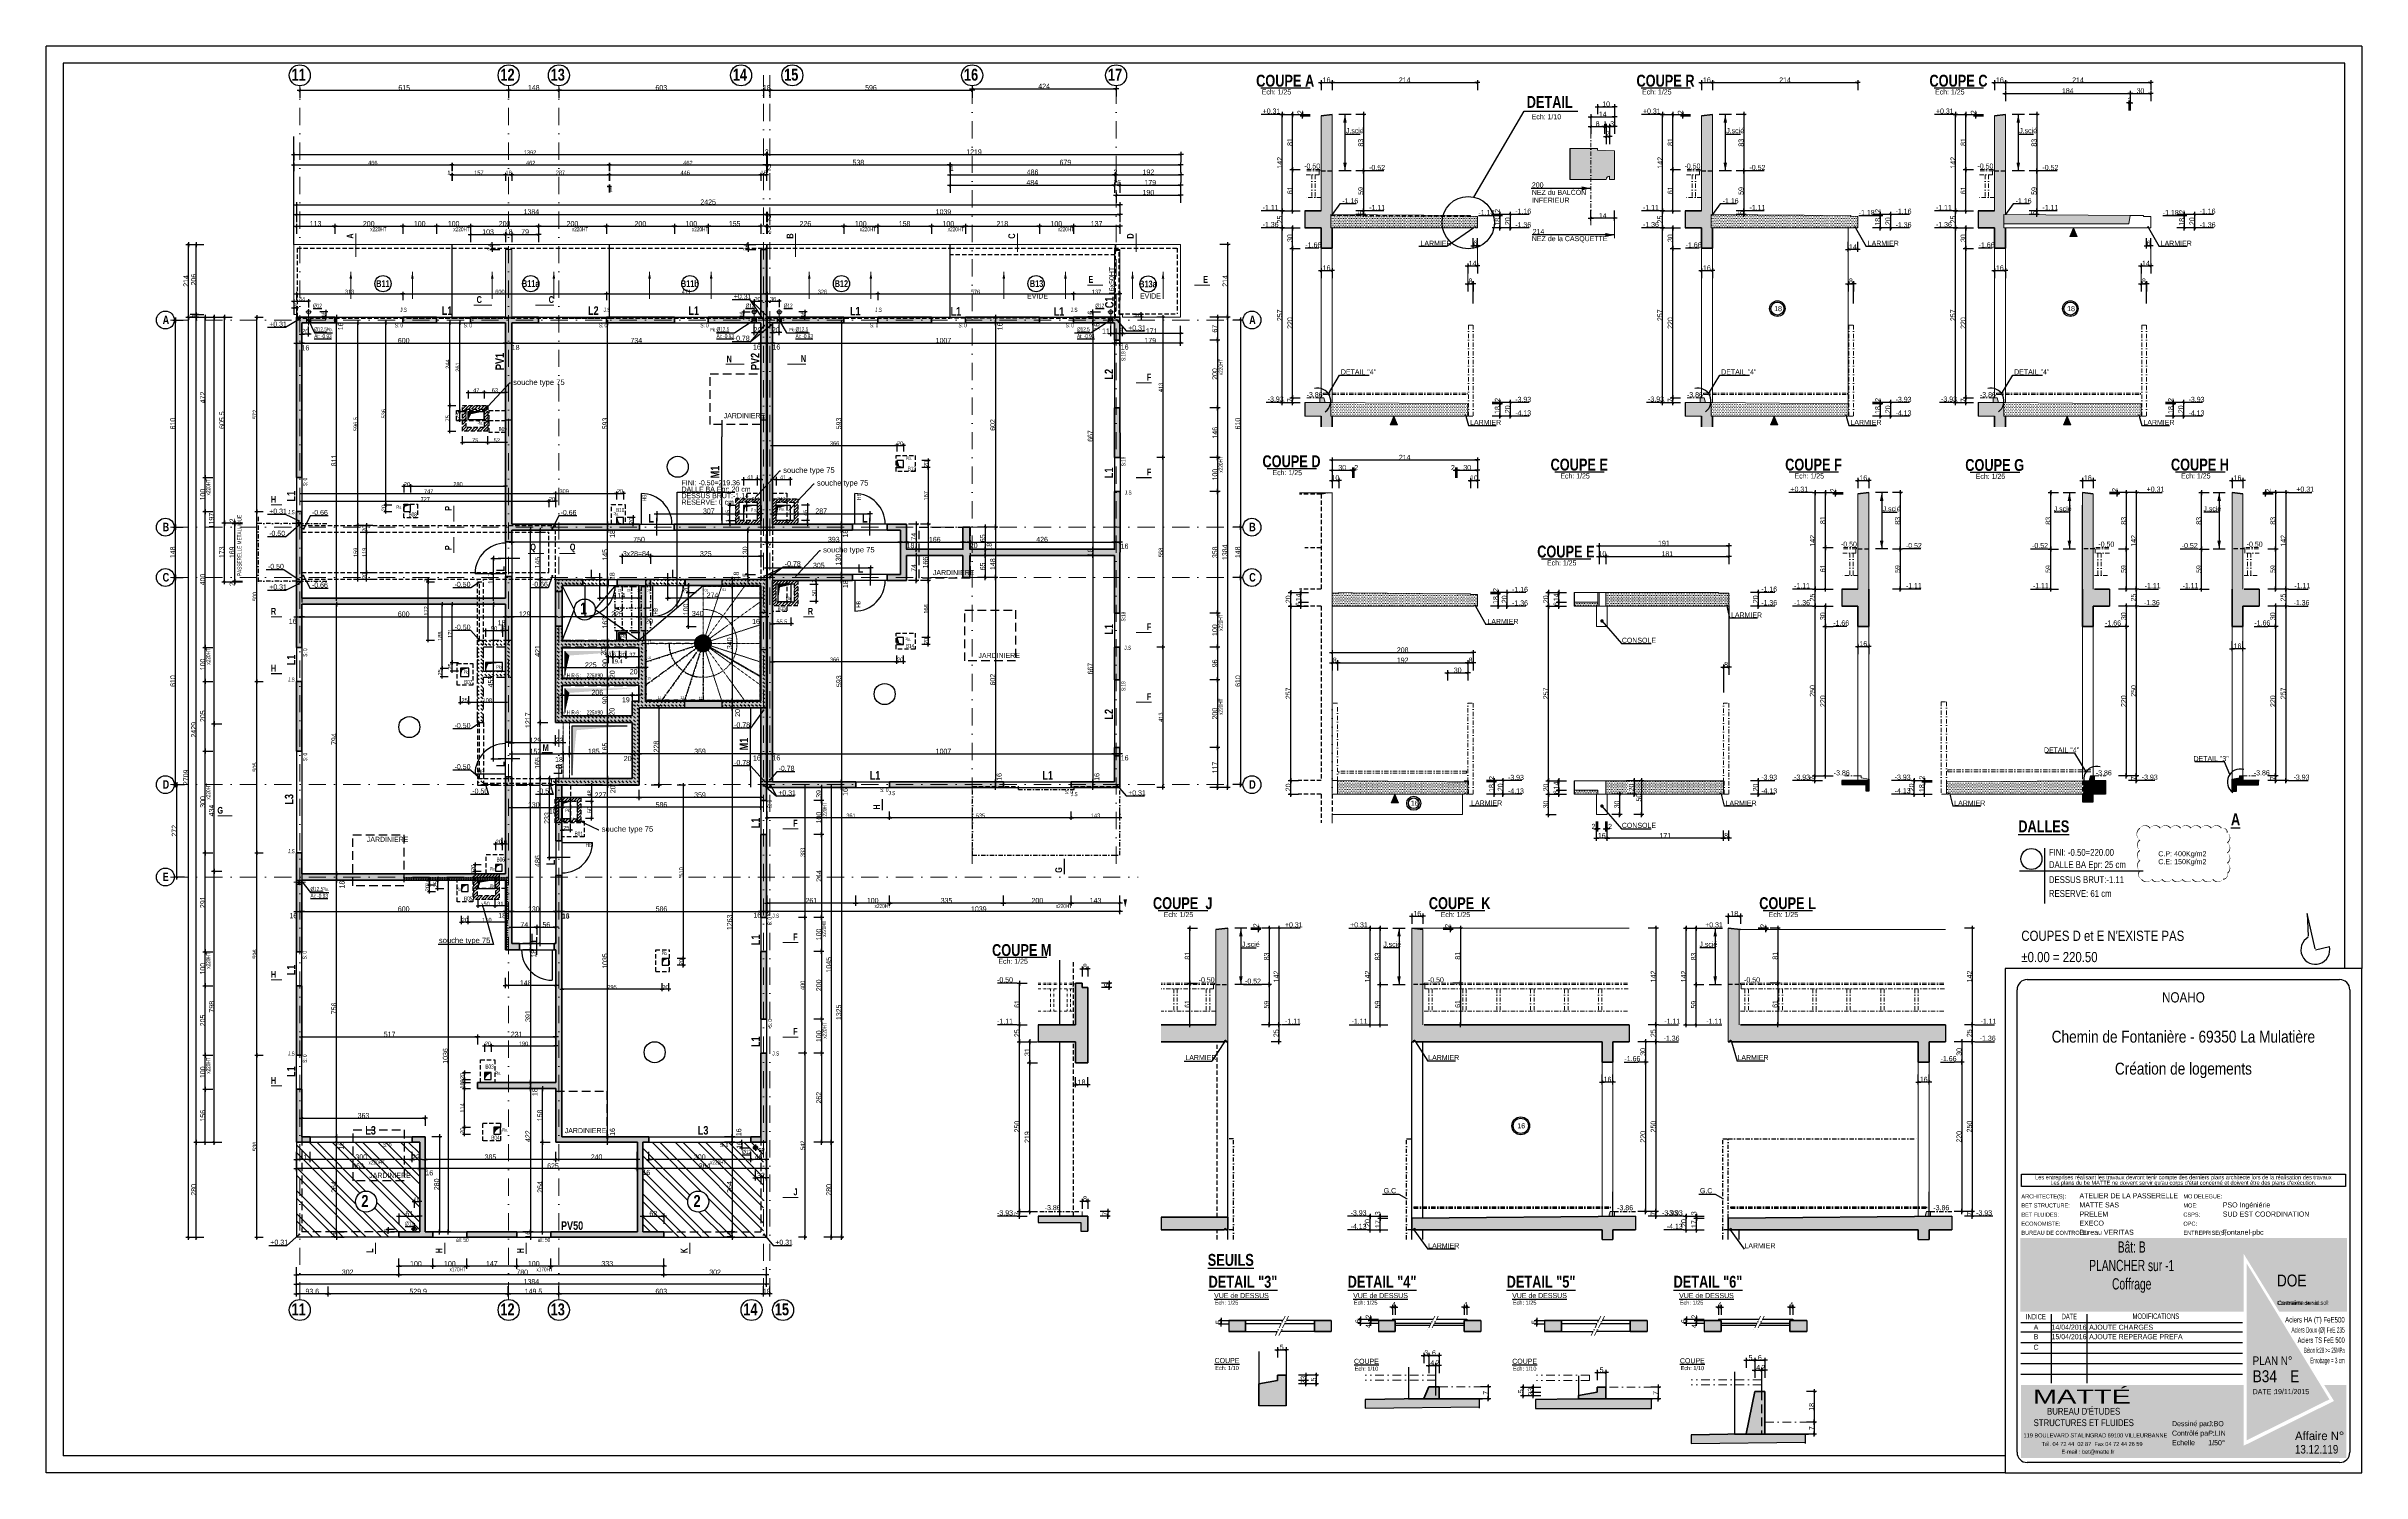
# Model space of a CAD drawing. Header units: millimetres. Extents: x 19188 to 26006, y -37354 to 0.
# Drawn here: x 19188 to 26006, y -37354 to -33154 of the extents above; entities that cross this region are included whole.
import ezdxf
from ezdxf import colors
from ezdxf.entities.mleader import LeaderData, LeaderLine
from ezdxf.enums import TextEntityAlignment as Align
from ezdxf.math import Vec2, Vec3

# ---------------------------------------------------------------- set-up
doc = ezdxf.new("R2010")
doc.units = ezdxf.units.MM
for name, pattern in [('CACHEX2', [19.05, 12.7, -6.35]), ('TIRETPTX2', [50.8, 25.4, -12.7, 0, -12.7]), ('VW-01', [0.41656, 0.20828, -0.20828])]:
    doc.linetypes.add(name, pattern=pattern)
for name, color, linetype in [('01-Cad  2', 1, 'Continuous'), ('01-cartouche', 7, 'Continuous'), ('01-cartouche-cage A', 7, 'Continuous'), ('01_cote_gen', 4, 'Continuous'), ('01_linteaux', 2, 'Continuous'), ('01_murs_sup', 2, 'CACHEX2'), ('01_poch_BN', 9, 'Continuous'), ('01_poch_murs', 253, 'Continuous'), ('01_poch_poteaux', 250, 'Continuous'), ('01_resv', 32, 'Continuous'), ('01_texte', 230, 'Continuous'), ('AA_COTES', 2, 'Continuous')]:
    doc.layers.add(name, color=color, linetype=linetype)
for name, color, linetype, lineweight in [('01_murs_coup', 5, 'Continuous', 60), ('01_tram_axes', 2, 'TIRETPTX2', 9), ('_GAZELEC-RESERVATION 2', 6, 'Continuous', 18), ('B Aménagement intérieur', 7, 'Continuous', 5), ('B Général', 7, 'Continuous', 5)]:
    doc.layers.add(name, color=color, linetype=linetype, lineweight=lineweight)
doc.styles.add('ARIAL NA', font='ARIALN.TTF')
doc.styles.add('cartouche', font='ARIALN.TTF', dxfattribs={"width": 0.01})
doc.styles.add('Eurostile', font='')
doc.styles.add('impact', font='impact.ttf')
doc.styles.add('MATTE_TXT', font='arial.ttf')
doc.styles.get("Standard").update_dxf_attribs({"font": 'arial.ttf'})
doc.styles.add('STYLE2', font='ARIALN.TTF')
doc.styles.add('stylemattecart', font='ARIALN.TTF')
doc.styles.get('Eurostile').set_extended_font_data('Eurostile')
doc.dimstyles.new('JB10', dxfattribs={"dimscale": 0.1, "dimtxt": 150, "dimasz": 15, "dimexe": 0.1, "dimexo": 0.1, "dimgap": 0.09, "dimtad": 1, "dimdec": 1, "dimlfac": 0.2, "dimdsep": 46, "dimtxsty": 'STYLE2', "dimblk1": 'BOND_G', "dimblk2": 'BOND_D', "dimsah": 1, "dimcen": 1.5, "dimdle": 0.01, "dimse1": 1, "dimse2": 1, "dimclrd": 4, "dimclre": 2, "dimclrt": 6, "dimazin": 2, "dimtfac": 2.333333, "dimtdec": 1, "dimtix": 1, "dimtmove": 2, "dimatfit": 3, "dimldrblk": 'BOND_G', "dimfxl": 1, "dimtolj": 1, "dimtzin": 0, "dimarcsym": 0})
doc.dimstyles.new('JB25', dxfattribs={"dimscale": 0.1, "dimtxt": 150, "dimasz": 15, "dimexe": 0.1, "dimexo": 0.1, "dimgap": 0.09, "dimtad": 1, "dimdec": 1, "dimlfac": 0.5, "dimdsep": 46, "dimtxsty": 'STYLE2', "dimblk1": 'BOND_G', "dimblk2": 'BOND_D', "dimsah": 1, "dimcen": 1.5, "dimdle": 0.01, "dimse1": 1, "dimse2": 1, "dimclrd": 4, "dimclre": 2, "dimclrt": 6, "dimazin": 2, "dimtfac": 2.333333, "dimtdec": 1, "dimtix": 1, "dimtmove": 2, "dimatfit": 3, "dimldrblk": 'BOND_G', "dimfxl": 1, "dimtolj": 1, "dimtzin": 0, "dimarcsym": 0})
doc.dimstyles.new('JB50', dxfattribs={"dimscale": 0.1, "dimtxt": 150, "dimasz": 15, "dimexe": 0.1, "dimexo": 0.1, "dimgap": 0.09, "dimtad": 1, "dimdec": 1, "dimdsep": 46, "dimtxsty": 'STYLE2', "dimblk1": 'BOND_G', "dimblk2": 'BOND_D', "dimsah": 1, "dimcen": 1.5, "dimdle": 0.01, "dimse1": 1, "dimse2": 1, "dimclrd": 4, "dimclre": 2, "dimclrt": 6, "dimazin": 2, "dimtfac": 2.333333, "dimtdec": 1, "dimtix": 1, "dimtmove": 2, "dimatfit": 3, "dimldrblk": 'BOND_G', "dimfxl": 1, "dimtolj": 1, "dimtzin": 0, "dimarcsym": 0})
doc.dimstyles.new('JB50res', dxfattribs={"dimscale": 0.1, "dimtxt": 120, "dimasz": 12, "dimexe": 0.1, "dimexo": 0.1, "dimgap": 0.09, "dimtad": 1, "dimdec": 1, "dimdsep": 46, "dimtxsty": 'STYLE2', "dimblk1": 'BOND_G', "dimblk2": 'BOND_D', "dimsah": 1, "dimcen": 1.5, "dimdle": 0.01, "dimse1": 1, "dimse2": 1, "dimclrd": 4, "dimclre": 2, "dimclrt": 6, "dimazin": 2, "dimtfac": 2.333333, "dimtdec": 1, "dimtix": 1, "dimtmove": 2, "dimatfit": 3, "dimldrblk": 'BOND_G', "dimfxl": 1, "dimtolj": 1, "dimtzin": 0, "dimarcsym": 0})
pattern_1 = [(135, (0, -10155.59), (-33.67596, -33.67596), []), (135, (1e-15, -10133.14), (-33.67596, -33.67596), [])]

# ---------------------------------------------------------------- blocks, each defined once
blk = doc.blocks.new('BOND_G')
at = {"layer": 'AA_COTES', "color": 0}
for p, q in [((5, 0), (-5, 0)), ((1.8, 1.8), (-1.8, -1.8)), ((0, -5), (0, 15))]:
    blk.add_line(p, q, dxfattribs=at)
blk = doc.blocks.new('BOND_D')
at = {"layer": 'AA_COTES', "color": 0}
for p, q in [((5, 0), (-5, 0)), ((-1.8, -1.8), (1.8, 1.8)), ((0, 5), (0, -15))]:
    blk.add_line(p, q, dxfattribs=at)
blk = doc.blocks.new('*D3136')
at = {"layer": '01_cote_gen', "color": 4, "lineweight": -2, "ltscale": 2, "transparency": 16777216}
blk.add_line((22204.7, -35677), (22007.7, -35677), dxfattribs=at)
at = {"layer": 'Defpoints', "color": 0, "ltscale": 2, "transparency": 16777216}
for p in [(22006.2, -35336), (22206.2, -35336), (22006.2, -35677)]:
    blk.add_point(p, dxfattribs=at)
at = {"layer": '01_cote_gen', "color": 4, "lineweight": -2, "ltscale": 2, "transparency": 16777216, "xscale": 1.5, "yscale": 1.5, "zscale": 1.5, "rotation": 180}
blk.add_blockref('BOND_D', (22006.2, -35677), dxfattribs=at)
at = {"layer": '01_cote_gen', "color": 4, "lineweight": -2, "ltscale": 2, "transparency": 16777216, "xscale": 1.5, "yscale": 1.5, "zscale": 1.5}
blk.add_blockref('BOND_G', (22206.2, -35677), dxfattribs=at)
at = {"layer": '01_cote_gen', "color": 6, "lineweight": 0, "ltscale": 2, "transparency": 16777216, "insert": (22106.2, -35669.3), "char_height": 15, "attachment_point": 5, "style": 'STYLE2'}
blk.add_mtext('\\A1;200', dxfattribs=at)
blk = doc.blocks.new('*D3137')
at = {"layer": '01_cote_gen', "color": 4, "lineweight": -2, "ltscale": 2, "transparency": 16777216}
blk.add_line((21669.7, -35677), (21572.7, -35677), dxfattribs=at)
at = {"layer": 'Defpoints', "color": 0, "ltscale": 2, "transparency": 16777216}
for p in [(21571.2, -35336), (21671.2, -35336), (21571.2, -35677)]:
    blk.add_point(p, dxfattribs=at)
at = {"layer": '01_cote_gen', "color": 4, "lineweight": -2, "ltscale": 2, "transparency": 16777216, "xscale": 1.5, "yscale": 1.5, "zscale": 1.5, "rotation": 180}
blk.add_blockref('BOND_D', (21571.2, -35677), dxfattribs=at)
at = {"layer": '01_cote_gen', "color": 4, "lineweight": -2, "ltscale": 2, "transparency": 16777216, "xscale": 1.5, "yscale": 1.5, "zscale": 1.5}
blk.add_blockref('BOND_G', (21671.2, -35677), dxfattribs=at)
at = {"layer": '01_cote_gen', "color": 6, "lineweight": 0, "ltscale": 2, "transparency": 16777216, "insert": (21621.2, -35669.3), "char_height": 15, "attachment_point": 5, "style": 'STYLE2'}
blk.add_mtext('\\A1;100', dxfattribs=at)
blk = doc.blocks.new('*D3138')
at = {"layer": '01_cote_gen', "color": 4, "lineweight": -2, "ltscale": 2, "transparency": 16777216}
blk.add_line((21569.7, -35677), (21311.7, -35677), dxfattribs=at)
at = {"layer": 'Defpoints', "color": 0, "ltscale": 2, "transparency": 16777216}
for p in [(21310.2, -35336), (21571.2, -35336), (21310.2, -35677)]:
    blk.add_point(p, dxfattribs=at)
at = {"layer": '01_cote_gen', "color": 4, "lineweight": -2, "ltscale": 2, "transparency": 16777216, "xscale": 1.5, "yscale": 1.5, "zscale": 1.5, "rotation": 180}
blk.add_blockref('BOND_D', (21310.2, -35677), dxfattribs=at)
at = {"layer": '01_cote_gen', "color": 4, "lineweight": -2, "ltscale": 2, "transparency": 16777216, "xscale": 1.5, "yscale": 1.5, "zscale": 1.5}
blk.add_blockref('BOND_G', (21571.2, -35677), dxfattribs=at)
at = {"layer": '01_cote_gen', "color": 6, "lineweight": 0, "ltscale": 2, "transparency": 16777216, "insert": (21440.7, -35669.3), "char_height": 15, "attachment_point": 5, "style": 'STYLE2'}
blk.add_mtext('\\A1;261', dxfattribs=at)
blk = doc.blocks.new('*D3139')
at = {"layer": '01_cote_gen', "color": 4, "lineweight": -2, "ltscale": 2, "transparency": 16777216}
blk.add_line((19925.7, -35701.9), (19938.7, -35701.9), dxfattribs=at)
at = {"layer": 'Defpoints', "color": 0, "ltscale": 2, "transparency": 16777216}
for p in [(19940.2, -35701.9), (19924.2, -35732), (19940.2, -35732)]:
    blk.add_point(p, dxfattribs=at)
at = {"layer": '01_cote_gen', "color": 4, "lineweight": -2, "ltscale": 2, "transparency": 16777216, "xscale": 1.5, "yscale": 1.5, "zscale": 1.5, "rotation": 180}
blk.add_blockref('BOND_G', (19924.2, -35701.9), dxfattribs=at)
at = {"layer": '01_cote_gen', "color": 4, "lineweight": -2, "ltscale": 2, "transparency": 16777216, "xscale": 1.5, "yscale": 1.5, "zscale": 1.5}
blk.add_blockref('BOND_D', (19940.2, -35701.9), dxfattribs=at)
at = {"layer": '01_cote_gen', "color": 6, "lineweight": 0, "ltscale": 2, "transparency": 16777216, "insert": (19915.3, -35714), "char_height": 15, "attachment_point": 5, "style": 'STYLE2'}
blk.add_mtext('\\A1;16', dxfattribs=at)
blk = doc.blocks.new('*D3140')
at = {"layer": '01_cote_gen', "color": 4, "lineweight": -2, "ltscale": 2, "transparency": 16777216}
blk.add_line((19941.7, -35701.9), (20538.7, -35701.9), dxfattribs=at)
at = {"layer": 'Defpoints', "color": 0, "ltscale": 2, "transparency": 16777216}
for p in [(20540.2, -35701.9), (20540.2, -35711.5), (19940.2, -35732)]:
    blk.add_point(p, dxfattribs=at)
at = {"layer": '01_cote_gen', "color": 4, "lineweight": -2, "ltscale": 2, "transparency": 16777216, "xscale": 1.5, "yscale": 1.5, "zscale": 1.5, "rotation": 180}
blk.add_blockref('BOND_G', (19940.2, -35701.9), dxfattribs=at)
at = {"layer": '01_cote_gen', "color": 4, "lineweight": -2, "ltscale": 2, "transparency": 16777216, "xscale": 1.5, "yscale": 1.5, "zscale": 1.5}
blk.add_blockref('BOND_D', (20540.2, -35701.9), dxfattribs=at)
at = {"layer": '01_cote_gen', "color": 6, "lineweight": 0, "ltscale": 2, "transparency": 16777216, "insert": (20240.2, -35694.2), "char_height": 15, "attachment_point": 5, "style": 'STYLE2'}
blk.add_mtext('\\A1;600', dxfattribs=at)
blk = doc.blocks.new('*D3141')
at = {"layer": '01_cote_gen', "color": 4, "lineweight": -2, "ltscale": 2, "transparency": 16777216}
blk.add_line((20541.7, -35701.9), (20556.7, -35701.9), dxfattribs=at)
at = {"layer": 'Defpoints', "color": 0, "ltscale": 2, "transparency": 16777216}
for p in [(20540.2, -35711.5), (20558.2, -35701.9), (20558.2, -35701.9)]:
    blk.add_point(p, dxfattribs=at)
at = {"layer": '01_cote_gen', "color": 4, "lineweight": -2, "ltscale": 2, "transparency": 16777216, "xscale": 1.5, "yscale": 1.5, "zscale": 1.5, "rotation": 180}
blk.add_blockref('BOND_G', (20540.2, -35701.9), dxfattribs=at)
at = {"layer": '01_cote_gen', "color": 4, "lineweight": -2, "ltscale": 2, "transparency": 16777216, "xscale": 1.5, "yscale": 1.5, "zscale": 1.5}
blk.add_blockref('BOND_D', (20558.2, -35701.9), dxfattribs=at)
at = {"layer": '01_cote_gen', "color": 6, "lineweight": 0, "ltscale": 2, "transparency": 16777216, "insert": (20530, -35713.8), "char_height": 15, "attachment_point": 5, "style": 'STYLE2'}
blk.add_mtext('\\A1;18', dxfattribs=at)
blk = doc.blocks.new('*D3142')
at = {"layer": '01_cote_gen', "color": 4, "lineweight": -2, "ltscale": 2, "transparency": 16777216}
blk.add_line((20559.7, -35701.9), (20686.7, -35701.9), dxfattribs=at)
at = {"layer": 'Defpoints', "color": 0, "ltscale": 2, "transparency": 16777216}
for p in [(20558.2, -35701.9), (20688.2, -35701.9), (20688.2, -35701.9)]:
    blk.add_point(p, dxfattribs=at)
at = {"layer": '01_cote_gen', "color": 4, "lineweight": -2, "ltscale": 2, "transparency": 16777216, "xscale": 1.5, "yscale": 1.5, "zscale": 1.5, "rotation": 180}
blk.add_blockref('BOND_G', (20558.2, -35701.9), dxfattribs=at)
at = {"layer": '01_cote_gen', "color": 4, "lineweight": -2, "ltscale": 2, "transparency": 16777216, "xscale": 1.5, "yscale": 1.5, "zscale": 1.5}
blk.add_blockref('BOND_D', (20688.2, -35701.9), dxfattribs=at)
at = {"layer": '01_cote_gen', "color": 6, "lineweight": 0, "ltscale": 2, "transparency": 16777216, "insert": (20623.2, -35694.2), "char_height": 15, "attachment_point": 5, "style": 'STYLE2'}
blk.add_mtext('\\A1;130', dxfattribs=at)
blk = doc.blocks.new('*D3143')
at = {"layer": '01_cote_gen', "color": 4, "lineweight": -2, "ltscale": 0.1, "transparency": 16777216}
blk.add_line((20689.4, -35701.9), (20705, -35701.9), dxfattribs=at)
at = {"layer": 'Defpoints', "color": 0, "ltscale": 0.1, "transparency": 16777216}
for p in [(20688.2, -35701.9), (20706.2, -35701.9), (20706.2, -35701.9)]:
    blk.add_point(p, dxfattribs=at)
at = {"layer": '01_cote_gen', "color": 4, "lineweight": -2, "ltscale": 0.1, "transparency": 16777216, "xscale": 1.2, "yscale": 1.2, "zscale": 1.2, "rotation": 180}
blk.add_blockref('BOND_G', (20688.2, -35701.9), dxfattribs=at)
at = {"layer": '01_cote_gen', "color": 4, "lineweight": -2, "ltscale": 0.1, "transparency": 16777216, "xscale": 1.2, "yscale": 1.2, "zscale": 1.2}
blk.add_blockref('BOND_D', (20706.2, -35701.9), dxfattribs=at)
at = {"layer": '01_cote_gen', "color": 6, "ltscale": 0.1, "transparency": 16777216, "insert": (20717.3, -35715), "char_height": 12, "attachment_point": 5, "style": 'STYLE2'}
blk.add_mtext('\\A1;18', dxfattribs=at)
blk = doc.blocks.new('*D3144')
at = {"layer": '01_cote_gen', "color": 4, "lineweight": -2, "ltscale": 2, "transparency": 16777216}
blk.add_line((20707.7, -35701.9), (21290.7, -35701.9), dxfattribs=at)
at = {"layer": 'Defpoints', "color": 0, "ltscale": 2, "transparency": 16777216}
for p in [(20706.2, -35701.9), (21292.2, -35701.9), (21292.2, -35701.9)]:
    blk.add_point(p, dxfattribs=at)
at = {"layer": '01_cote_gen', "color": 4, "lineweight": -2, "ltscale": 2, "transparency": 16777216, "xscale": 1.5, "yscale": 1.5, "zscale": 1.5, "rotation": 180}
blk.add_blockref('BOND_G', (20706.2, -35701.9), dxfattribs=at)
at = {"layer": '01_cote_gen', "color": 4, "lineweight": -2, "ltscale": 2, "transparency": 16777216, "xscale": 1.5, "yscale": 1.5, "zscale": 1.5}
blk.add_blockref('BOND_D', (21292.2, -35701.9), dxfattribs=at)
at = {"layer": '01_cote_gen', "color": 6, "lineweight": 0, "ltscale": 2, "transparency": 16777216, "insert": (20999.2, -35694.2), "char_height": 15, "attachment_point": 5, "style": 'STYLE2'}
blk.add_mtext('\\A1;586', dxfattribs=at)
blk = doc.blocks.new('*D3145')
at = {"layer": '01_cote_gen', "color": 4, "lineweight": -2, "ltscale": 2, "transparency": 16777216}
blk.add_line((21293.7, -35701.9), (21306.7, -35701.9), dxfattribs=at)
at = {"layer": 'Defpoints', "color": 0, "ltscale": 2, "transparency": 16777216}
for p in [(21308.2, -35645.8), (21292.2, -35701.9), (21308.2, -35701.9)]:
    blk.add_point(p, dxfattribs=at)
at = {"layer": '01_cote_gen', "color": 4, "lineweight": -2, "ltscale": 2, "transparency": 16777216, "xscale": 1.5, "yscale": 1.5, "zscale": 1.5, "rotation": 180}
blk.add_blockref('BOND_G', (21292.2, -35701.9), dxfattribs=at)
at = {"layer": '01_cote_gen', "color": 4, "lineweight": -2, "ltscale": 2, "transparency": 16777216, "xscale": 1.5, "yscale": 1.5, "zscale": 1.5}
blk.add_blockref('BOND_D', (21308.2, -35701.9), dxfattribs=at)
at = {"layer": '01_cote_gen', "color": 6, "lineweight": 0, "ltscale": 2, "transparency": 16777216, "insert": (21281.4, -35712.4), "char_height": 15, "attachment_point": 5, "style": 'STYLE2'}
blk.add_mtext('\\A1;16', dxfattribs=at)
blk = doc.blocks.new('*D3146')
at = {"layer": '01_cote_gen', "color": 4, "lineweight": -2, "ltscale": 0.1, "transparency": 16777216}
for p, q in [((21307, -35701.9), (21305.8, -35701.9)), ((21308.2, -35701.9), (21310.2, -35701.9)), ((21311.4, -35701.9), (21312.6, -35701.9))]:
    blk.add_line(p, q, dxfattribs=at)
at = {"layer": 'Defpoints', "color": 0, "ltscale": 0.1, "transparency": 16777216}
for p in [(21308.2, -35693), (21310.2, -35693), (21310.2, -35701.9)]:
    blk.add_point(p, dxfattribs=at)
at = {"layer": '01_cote_gen', "color": 4, "lineweight": -2, "ltscale": 0.1, "transparency": 16777216, "xscale": 1.2, "yscale": 1.2, "zscale": 1.2}
blk.add_blockref('BOND_G', (21308.2, -35701.9), dxfattribs=at)
at = {"layer": '01_cote_gen', "color": 4, "lineweight": -2, "ltscale": 0.1, "transparency": 16777216, "xscale": 1.2, "yscale": 1.2, "zscale": 1.2, "rotation": 180}
blk.add_blockref('BOND_D', (21310.2, -35701.9), dxfattribs=at)
at = {"layer": '01_cote_gen', "color": 6, "ltscale": 0.1, "transparency": 16777216, "insert": (21315.2, -35709.1), "char_height": 12, "attachment_point": 5, "style": 'STYLE2'}
blk.add_mtext('\\A1;2', dxfattribs=at)
blk = doc.blocks.new('*D3059')
at = {"layer": '01_cote_gen', "color": 4, "lineweight": -2, "ltscale": 2, "transparency": 16777216}
blk.add_line((19925.7, -33683.9), (20035.7, -33683.9), dxfattribs=at)
at = {"layer": 'Defpoints', "color": 0, "ltscale": 2, "transparency": 16777216}
for p in [(19924.2, -33674.4), (20037.2, -33682.4), (20037.2, -33683.9)]:
    blk.add_point(p, dxfattribs=at)
at = {"layer": '01_cote_gen', "color": 4, "lineweight": -2, "ltscale": 2, "transparency": 16777216, "xscale": 1.5, "yscale": 1.5, "zscale": 1.5, "rotation": 180}
blk.add_blockref('BOND_G', (19924.2, -33683.9), dxfattribs=at)
at = {"layer": '01_cote_gen', "color": 4, "lineweight": -2, "ltscale": 2, "transparency": 16777216, "xscale": 1.5, "yscale": 1.5, "zscale": 1.5}
blk.add_blockref('BOND_D', (20037.2, -33683.9), dxfattribs=at)
at = {"layer": '01_cote_gen', "color": 6, "lineweight": 0, "ltscale": 2, "transparency": 16777216, "insert": (19980.7, -33676.2), "char_height": 15, "attachment_point": 5, "style": 'STYLE2'}
blk.add_mtext('\\A1;113', dxfattribs=at)
blk = doc.blocks.new('*D3060')
at = {"layer": '01_cote_gen', "color": 4, "lineweight": -2, "ltscale": 2, "transparency": 16777216}
blk.add_line((20038.7, -33683.9), (20235.7, -33683.9), dxfattribs=at)
at = {"layer": 'Defpoints', "color": 0, "ltscale": 2, "transparency": 16777216}
for p in [(20037.2, -33682.4), (20237.2, -33682.4), (20237.2, -33683.9)]:
    blk.add_point(p, dxfattribs=at)
at = {"layer": '01_cote_gen', "color": 4, "lineweight": -2, "ltscale": 2, "transparency": 16777216, "xscale": 1.5, "yscale": 1.5, "zscale": 1.5, "rotation": 180}
blk.add_blockref('BOND_G', (20037.2, -33683.9), dxfattribs=at)
at = {"layer": '01_cote_gen', "color": 4, "lineweight": -2, "ltscale": 2, "transparency": 16777216, "xscale": 1.5, "yscale": 1.5, "zscale": 1.5}
blk.add_blockref('BOND_D', (20237.2, -33683.9), dxfattribs=at)
at = {"layer": '01_cote_gen', "color": 6, "lineweight": 0, "ltscale": 2, "transparency": 16777216, "insert": (20137.2, -33676.2), "char_height": 15, "attachment_point": 5, "style": 'STYLE2'}
blk.add_mtext('\\A1;200', dxfattribs=at)
blk = doc.blocks.new('*D3061')
at = {"layer": '01_cote_gen', "color": 4, "lineweight": -2, "ltscale": 2, "transparency": 16777216}
blk.add_line((20238.7, -33683.9), (20335.7, -33683.9), dxfattribs=at)
at = {"layer": 'Defpoints', "color": 0, "ltscale": 2, "transparency": 16777216}
for p in [(20237.2, -33682.4), (20337.2, -33682.4), (20337.2, -33683.9)]:
    blk.add_point(p, dxfattribs=at)
at = {"layer": '01_cote_gen', "color": 4, "lineweight": -2, "ltscale": 2, "transparency": 16777216, "xscale": 1.5, "yscale": 1.5, "zscale": 1.5, "rotation": 180}
blk.add_blockref('BOND_G', (20237.2, -33683.9), dxfattribs=at)
at = {"layer": '01_cote_gen', "color": 4, "lineweight": -2, "ltscale": 2, "transparency": 16777216, "xscale": 1.5, "yscale": 1.5, "zscale": 1.5}
blk.add_blockref('BOND_D', (20337.2, -33683.9), dxfattribs=at)
at = {"layer": '01_cote_gen', "color": 6, "lineweight": 0, "ltscale": 2, "transparency": 16777216, "insert": (20287.2, -33676.2), "char_height": 15, "attachment_point": 5, "style": 'STYLE2'}
blk.add_mtext('\\A1;100', dxfattribs=at)
blk = doc.blocks.new('*D3062')
at = {"layer": '01_cote_gen', "color": 4, "lineweight": -2, "ltscale": 2, "transparency": 16777216}
blk.add_line((20338.7, -33683.9), (20435.7, -33683.9), dxfattribs=at)
at = {"layer": 'Defpoints', "color": 0, "ltscale": 2, "transparency": 16777216}
for p in [(20337.2, -33682.4), (20437.2, -33682.4), (20437.2, -33683.9)]:
    blk.add_point(p, dxfattribs=at)
at = {"layer": '01_cote_gen', "color": 4, "lineweight": -2, "ltscale": 2, "transparency": 16777216, "xscale": 1.5, "yscale": 1.5, "zscale": 1.5, "rotation": 180}
blk.add_blockref('BOND_G', (20337.2, -33683.9), dxfattribs=at)
at = {"layer": '01_cote_gen', "color": 4, "lineweight": -2, "ltscale": 2, "transparency": 16777216, "xscale": 1.5, "yscale": 1.5, "zscale": 1.5}
blk.add_blockref('BOND_D', (20437.2, -33683.9), dxfattribs=at)
at = {"layer": '01_cote_gen', "color": 6, "lineweight": 0, "ltscale": 2, "transparency": 16777216, "insert": (20387.2, -33676.2), "char_height": 15, "attachment_point": 5, "style": 'STYLE2'}
blk.add_mtext('\\A1;100', dxfattribs=at)
blk = doc.blocks.new('*D3063')
at = {"layer": '01_cote_gen', "color": 4, "lineweight": -2, "ltscale": 2, "transparency": 16777216}
blk.add_line((20438.7, -33683.9), (20635.7, -33683.9), dxfattribs=at)
at = {"layer": 'Defpoints', "color": 0, "ltscale": 2, "transparency": 16777216}
for p in [(20437.2, -33682.4), (20637.2, -33682.4), (20637.2, -33683.9)]:
    blk.add_point(p, dxfattribs=at)
at = {"layer": '01_cote_gen', "color": 4, "lineweight": -2, "ltscale": 2, "transparency": 16777216, "xscale": 1.5, "yscale": 1.5, "zscale": 1.5, "rotation": 180}
blk.add_blockref('BOND_G', (20437.2, -33683.9), dxfattribs=at)
at = {"layer": '01_cote_gen', "color": 4, "lineweight": -2, "ltscale": 2, "transparency": 16777216, "xscale": 1.5, "yscale": 1.5, "zscale": 1.5}
blk.add_blockref('BOND_D', (20637.2, -33683.9), dxfattribs=at)
at = {"layer": '01_cote_gen', "color": 6, "lineweight": 0, "ltscale": 2, "transparency": 16777216, "insert": (20537.2, -33676.2), "char_height": 15, "attachment_point": 5, "style": 'STYLE2'}
blk.add_mtext('\\A1;200', dxfattribs=at)
blk = doc.blocks.new('*D3064')
at = {"layer": '01_cote_gen', "color": 4, "lineweight": -2, "ltscale": 2, "transparency": 16777216}
blk.add_line((20638.7, -33683.9), (20835.7, -33683.9), dxfattribs=at)
at = {"layer": 'Defpoints', "color": 0, "ltscale": 2, "transparency": 16777216}
for p in [(20637.2, -33682.4), (20837.2, -33682.4), (20837.2, -33683.9)]:
    blk.add_point(p, dxfattribs=at)
at = {"layer": '01_cote_gen', "color": 4, "lineweight": -2, "ltscale": 2, "transparency": 16777216, "xscale": 1.5, "yscale": 1.5, "zscale": 1.5, "rotation": 180}
blk.add_blockref('BOND_G', (20637.2, -33683.9), dxfattribs=at)
at = {"layer": '01_cote_gen', "color": 4, "lineweight": -2, "ltscale": 2, "transparency": 16777216, "xscale": 1.5, "yscale": 1.5, "zscale": 1.5}
blk.add_blockref('BOND_D', (20837.2, -33683.9), dxfattribs=at)
at = {"layer": '01_cote_gen', "color": 6, "lineweight": 0, "ltscale": 2, "transparency": 16777216, "insert": (20737.2, -33676.2), "char_height": 15, "attachment_point": 5, "style": 'STYLE2'}
blk.add_mtext('\\A1;200', dxfattribs=at)
blk = doc.blocks.new('*D3065')
at = {"layer": '01_cote_gen', "color": 4, "lineweight": -2, "ltscale": 2, "transparency": 16777216}
blk.add_line((20838.7, -33683.9), (21035.7, -33683.9), dxfattribs=at)
at = {"layer": 'Defpoints', "color": 0, "ltscale": 2, "transparency": 16777216}
for p in [(20837.2, -33682.4), (21037.2, -33682.4), (21037.2, -33683.9)]:
    blk.add_point(p, dxfattribs=at)
at = {"layer": '01_cote_gen', "color": 4, "lineweight": -2, "ltscale": 2, "transparency": 16777216, "xscale": 1.5, "yscale": 1.5, "zscale": 1.5, "rotation": 180}
blk.add_blockref('BOND_G', (20837.2, -33683.9), dxfattribs=at)
at = {"layer": '01_cote_gen', "color": 4, "lineweight": -2, "ltscale": 2, "transparency": 16777216, "xscale": 1.5, "yscale": 1.5, "zscale": 1.5}
blk.add_blockref('BOND_D', (21037.2, -33683.9), dxfattribs=at)
at = {"layer": '01_cote_gen', "color": 6, "lineweight": 0, "ltscale": 2, "transparency": 16777216, "insert": (20937.2, -33676.2), "char_height": 15, "attachment_point": 5, "style": 'STYLE2'}
blk.add_mtext('\\A1;200', dxfattribs=at)
blk = doc.blocks.new('*D3066')
at = {"layer": '01_cote_gen', "color": 4, "lineweight": -2, "ltscale": 2, "transparency": 16777216}
blk.add_line((21038.7, -33683.9), (21135.7, -33683.9), dxfattribs=at)
at = {"layer": 'Defpoints', "color": 0, "ltscale": 2, "transparency": 16777216}
for p in [(21037.2, -33682.4), (21137.2, -33682.4), (21137.2, -33683.9)]:
    blk.add_point(p, dxfattribs=at)
at = {"layer": '01_cote_gen', "color": 4, "lineweight": -2, "ltscale": 2, "transparency": 16777216, "xscale": 1.5, "yscale": 1.5, "zscale": 1.5, "rotation": 180}
blk.add_blockref('BOND_G', (21037.2, -33683.9), dxfattribs=at)
at = {"layer": '01_cote_gen', "color": 4, "lineweight": -2, "ltscale": 2, "transparency": 16777216, "xscale": 1.5, "yscale": 1.5, "zscale": 1.5}
blk.add_blockref('BOND_D', (21137.2, -33683.9), dxfattribs=at)
at = {"layer": '01_cote_gen', "color": 6, "lineweight": 0, "ltscale": 2, "transparency": 16777216, "insert": (21087.2, -33676.2), "char_height": 15, "attachment_point": 5, "style": 'STYLE2'}
blk.add_mtext('\\A1;100', dxfattribs=at)
blk = doc.blocks.new('*D3067')
at = {"layer": '01_cote_gen', "color": 4, "lineweight": -2, "ltscale": 2, "transparency": 16777216}
blk.add_line((21311.7, -33683.9), (21534.7, -33683.9), dxfattribs=at)
at = {"layer": 'Defpoints', "color": 0, "ltscale": 2, "transparency": 16777216}
for p in [(21310.2, -33683.3), (21536.2, -33682.4), (21536.2, -33683.9)]:
    blk.add_point(p, dxfattribs=at)
at = {"layer": '01_cote_gen', "color": 4, "lineweight": -2, "ltscale": 2, "transparency": 16777216, "xscale": 1.5, "yscale": 1.5, "zscale": 1.5, "rotation": 180}
blk.add_blockref('BOND_G', (21310.2, -33683.9), dxfattribs=at)
at = {"layer": '01_cote_gen', "color": 4, "lineweight": -2, "ltscale": 2, "transparency": 16777216, "xscale": 1.5, "yscale": 1.5, "zscale": 1.5}
blk.add_blockref('BOND_D', (21536.2, -33683.9), dxfattribs=at)
at = {"layer": '01_cote_gen', "color": 6, "lineweight": 0, "ltscale": 2, "transparency": 16777216, "insert": (21423.2, -33676.2), "char_height": 15, "attachment_point": 5, "style": 'STYLE2'}
blk.add_mtext('\\A1;226', dxfattribs=at)
blk = doc.blocks.new('*D3068')
at = {"layer": '01_cote_gen', "color": 4, "lineweight": -2, "ltscale": 2, "transparency": 16777216}
blk.add_line((21537.7, -33683.9), (21634.7, -33683.9), dxfattribs=at)
at = {"layer": 'Defpoints', "color": 0, "ltscale": 2, "transparency": 16777216}
for p in [(21536.2, -33682.4), (21636.2, -33682.4), (21636.2, -33683.9)]:
    blk.add_point(p, dxfattribs=at)
at = {"layer": '01_cote_gen', "color": 4, "lineweight": -2, "ltscale": 2, "transparency": 16777216, "xscale": 1.5, "yscale": 1.5, "zscale": 1.5, "rotation": 180}
blk.add_blockref('BOND_G', (21536.2, -33683.9), dxfattribs=at)
at = {"layer": '01_cote_gen', "color": 4, "lineweight": -2, "ltscale": 2, "transparency": 16777216, "xscale": 1.5, "yscale": 1.5, "zscale": 1.5}
blk.add_blockref('BOND_D', (21636.2, -33683.9), dxfattribs=at)
at = {"layer": '01_cote_gen', "color": 6, "lineweight": 0, "ltscale": 2, "transparency": 16777216, "insert": (21586.2, -33676.2), "char_height": 15, "attachment_point": 5, "style": 'STYLE2'}
blk.add_mtext('\\A1;100', dxfattribs=at)
blk = doc.blocks.new('*D3069')
at = {"layer": '01_cote_gen', "color": 4, "lineweight": -2, "ltscale": 2, "transparency": 16777216}
blk.add_line((21795.7, -33683.9), (21892.7, -33683.9), dxfattribs=at)
at = {"layer": 'Defpoints', "color": 0, "ltscale": 2, "transparency": 16777216}
for p in [(21794.2, -33652.3), (21894.2, -33652.3), (21894.2, -33683.9)]:
    blk.add_point(p, dxfattribs=at)
at = {"layer": '01_cote_gen', "color": 4, "lineweight": -2, "ltscale": 2, "transparency": 16777216, "xscale": 1.5, "yscale": 1.5, "zscale": 1.5, "rotation": 180}
blk.add_blockref('BOND_G', (21794.2, -33683.9), dxfattribs=at)
at = {"layer": '01_cote_gen', "color": 4, "lineweight": -2, "ltscale": 2, "transparency": 16777216, "xscale": 1.5, "yscale": 1.5, "zscale": 1.5}
blk.add_blockref('BOND_D', (21894.2, -33683.9), dxfattribs=at)
at = {"layer": '01_cote_gen', "color": 6, "lineweight": 0, "ltscale": 2, "transparency": 16777216, "insert": (21844.2, -33676.2), "char_height": 15, "attachment_point": 5, "style": 'STYLE2'}
blk.add_mtext('\\A1;100', dxfattribs=at)
blk = doc.blocks.new('*D3070')
at = {"layer": '01_cote_gen', "color": 4, "lineweight": -2, "ltscale": 2, "transparency": 16777216}
blk.add_line((21637.7, -33683.9), (21792.7, -33683.9), dxfattribs=at)
at = {"layer": 'Defpoints', "color": 0, "ltscale": 2, "transparency": 16777216}
for p in [(21636.2, -33701.9), (21794.2, -33683.9), (21794.2, -33701.9)]:
    blk.add_point(p, dxfattribs=at)
at = {"layer": '01_cote_gen', "color": 4, "lineweight": -2, "ltscale": 2, "transparency": 16777216, "xscale": 1.5, "yscale": 1.5, "zscale": 1.5, "rotation": 180}
blk.add_blockref('BOND_G', (21636.2, -33683.9), dxfattribs=at)
at = {"layer": '01_cote_gen', "color": 4, "lineweight": -2, "ltscale": 2, "transparency": 16777216, "xscale": 1.5, "yscale": 1.5, "zscale": 1.5}
blk.add_blockref('BOND_D', (21794.2, -33683.9), dxfattribs=at)
at = {"layer": '01_cote_gen', "color": 6, "lineweight": 0, "ltscale": 2, "transparency": 16777216, "insert": (21715.2, -33676.2), "char_height": 15, "attachment_point": 5, "style": 'STYLE2'}
blk.add_mtext('\\A1;158', dxfattribs=at)
blk = doc.blocks.new('*D3071')
at = {"layer": '01_cote_gen', "color": 4, "lineweight": -2, "ltscale": 2, "transparency": 16777216}
blk.add_line((20438.7, -33707.9), (20538.7, -33707.9), dxfattribs=at)
at = {"layer": 'Defpoints', "color": 0, "ltscale": 2, "transparency": 16777216}
for p in [(20437.2, -33701.9), (20540.2, -33707.9), (20540.2, -33718.9)]:
    blk.add_point(p, dxfattribs=at)
at = {"layer": '01_cote_gen', "color": 4, "lineweight": -2, "ltscale": 2, "transparency": 16777216, "xscale": 1.5, "yscale": 1.5, "zscale": 1.5, "rotation": 180}
blk.add_blockref('BOND_G', (20437.2, -33707.9), dxfattribs=at)
at = {"layer": '01_cote_gen', "color": 4, "lineweight": -2, "ltscale": 2, "transparency": 16777216, "xscale": 1.5, "yscale": 1.5, "zscale": 1.5}
blk.add_blockref('BOND_D', (20540.2, -33707.9), dxfattribs=at)
at = {"layer": '01_cote_gen', "color": 6, "lineweight": 0, "ltscale": 2, "transparency": 16777216, "insert": (20488.7, -33700.3), "char_height": 15, "attachment_point": 5, "style": 'STYLE2'}
blk.add_mtext('\\A1;103', dxfattribs=at)
blk = doc.blocks.new('*D3072')
at = {"layer": '01_cote_gen', "color": 4, "lineweight": -2, "ltscale": 2, "transparency": 16777216}
blk.add_line((20541.7, -33707.9), (20556.7, -33707.9), dxfattribs=at)
at = {"layer": 'Defpoints', "color": 0, "ltscale": 2, "transparency": 16777216}
for p in [(20540.2, -33718.9), (20558.2, -33707.9), (20558.2, -33718.9)]:
    blk.add_point(p, dxfattribs=at)
at = {"layer": '01_cote_gen', "color": 4, "lineweight": -2, "ltscale": 2, "transparency": 16777216, "xscale": 1.5, "yscale": 1.5, "zscale": 1.5, "rotation": 180}
blk.add_blockref('BOND_G', (20540.2, -33707.9), dxfattribs=at)
at = {"layer": '01_cote_gen', "color": 4, "lineweight": -2, "ltscale": 2, "transparency": 16777216, "xscale": 1.5, "yscale": 1.5, "zscale": 1.5}
blk.add_blockref('BOND_D', (20558.2, -33707.9), dxfattribs=at)
at = {"layer": '01_cote_gen', "color": 6, "lineweight": 0, "ltscale": 2, "transparency": 16777216, "insert": (20549.2, -33700.3), "char_height": 15, "attachment_point": 5, "style": 'STYLE2'}
blk.add_mtext('\\A1;18', dxfattribs=at)
blk = doc.blocks.new('*D3073')
at = {"layer": '01_cote_gen', "color": 4, "lineweight": -2, "ltscale": 2, "transparency": 16777216}
blk.add_line((20559.7, -33707.9), (20635.7, -33707.9), dxfattribs=at)
at = {"layer": 'Defpoints', "color": 0, "ltscale": 2, "transparency": 16777216}
for p in [(20558.2, -33718.9), (20637.2, -33701.9), (20637.2, -33707.9)]:
    blk.add_point(p, dxfattribs=at)
at = {"layer": '01_cote_gen', "color": 4, "lineweight": -2, "ltscale": 2, "transparency": 16777216, "xscale": 1.5, "yscale": 1.5, "zscale": 1.5, "rotation": 180}
blk.add_blockref('BOND_G', (20558.2, -33707.9), dxfattribs=at)
at = {"layer": '01_cote_gen', "color": 4, "lineweight": -2, "ltscale": 2, "transparency": 16777216, "xscale": 1.5, "yscale": 1.5, "zscale": 1.5}
blk.add_blockref('BOND_D', (20637.2, -33707.9), dxfattribs=at)
at = {"layer": '01_cote_gen', "color": 6, "lineweight": 0, "ltscale": 2, "transparency": 16777216, "insert": (20597.7, -33700.3), "char_height": 15, "attachment_point": 5, "style": 'STYLE2'}
blk.add_mtext('\\A1;79', dxfattribs=at)
blk = doc.blocks.new('*D3074')
at = {"layer": '01_cote_gen', "color": 4, "lineweight": -2, "ltscale": 0.1, "transparency": 16777216}
blk.add_line((19606.4, -36659.5), (19606.4, -33953.5), dxfattribs=at)
at = {"layer": 'Defpoints', "color": 0, "ltscale": 0.1, "transparency": 16777216}
for p in [(19606.4, -33952), (19647.5, -33952), (19735, -36661)]:
    blk.add_point(p, dxfattribs=at)
at = {"layer": '01_cote_gen', "color": 4, "lineweight": -2, "ltscale": 0.1, "transparency": 16777216, "xscale": 1.5, "yscale": 1.5, "zscale": 1.5}
for name, p, rotation in [('BOND_D', (19606.4, -33952), 90), ('BOND_G', (19606.4, -36661), 270)]:
    blk.add_blockref(name, p, dxfattribs=dict(at, rotation=rotation))
at = {"layer": '01_cote_gen', "color": 6, "ltscale": 0.1, "transparency": 16777216, "insert": (19598.8, -35306.5), "char_height": 15, "attachment_point": 5, "rotation": 90, "style": 'STYLE2'}
blk.add_mtext('\\A1;2709', dxfattribs=at)
blk = doc.blocks.new('*D3075')
at = {"layer": '01_cote_gen', "color": 4, "lineweight": -2, "ltscale": 0.1, "transparency": 16777216}
blk.add_line((19629.5, -36659.5), (19629.5, -36382.5), dxfattribs=at)
at = {"layer": 'Defpoints', "color": 0, "ltscale": 0.1, "transparency": 16777216}
for p in [(19629.5, -36381), (19735, -36381), (19735, -36661)]:
    blk.add_point(p, dxfattribs=at)
at = {"layer": '01_cote_gen', "color": 4, "lineweight": -2, "ltscale": 0.1, "transparency": 16777216, "xscale": 1.5, "yscale": 1.5, "zscale": 1.5}
for name, p, rotation in [('BOND_D', (19629.5, -36381), 90), ('BOND_G', (19629.5, -36661), 270)]:
    blk.add_blockref(name, p, dxfattribs=dict(at, rotation=rotation))
at = {"layer": '01_cote_gen', "color": 6, "ltscale": 0.1, "transparency": 16777216, "insert": (19621.8, -36521), "char_height": 15, "attachment_point": 5, "rotation": 90, "style": 'STYLE2'}
blk.add_mtext('\\A1;280', dxfattribs=at)
blk = doc.blocks.new('*D3076')
at = {"layer": '01_cote_gen', "color": 4, "lineweight": -2, "ltscale": 0.1, "transparency": 16777216}
blk.add_line((19629.5, -36379.5), (19629.5, -33953.5), dxfattribs=at)
at = {"layer": 'Defpoints', "color": 0, "ltscale": 0.1, "transparency": 16777216}
for p in [(19629.5, -33952), (19647.5, -33952), (19647.5, -36381)]:
    blk.add_point(p, dxfattribs=at)
at = {"layer": '01_cote_gen', "color": 4, "lineweight": -2, "ltscale": 0.1, "transparency": 16777216, "xscale": 1.5, "yscale": 1.5, "zscale": 1.5}
for name, p, rotation in [('BOND_D', (19629.5, -33952), 90), ('BOND_G', (19629.5, -36381), 270)]:
    blk.add_blockref(name, p, dxfattribs=dict(at, rotation=rotation))
at = {"layer": '01_cote_gen', "color": 6, "ltscale": 0.1, "transparency": 16777216, "insert": (19621.8, -35166.5), "char_height": 15, "attachment_point": 5, "rotation": 90, "style": 'STYLE2'}
blk.add_mtext('\\A1;2429', dxfattribs=at)
blk = doc.blocks.new('*D3077')
at = {"layer": '01_cote_gen', "color": 4, "lineweight": -2, "ltscale": 0.1, "transparency": 16777216}
blk.add_line((19656, -36379.5), (19656, -36226.5), dxfattribs=at)
at = {"layer": 'Defpoints', "color": 0, "ltscale": 0.1, "transparency": 16777216}
for p in [(19656, -36225), (19735, -36225), (19735, -36381)]:
    blk.add_point(p, dxfattribs=at)
at = {"layer": '01_cote_gen', "color": 4, "lineweight": -2, "ltscale": 0.1, "transparency": 16777216, "xscale": 1.5, "yscale": 1.5, "zscale": 1.5}
for name, p, rotation in [('BOND_D', (19656, -36225), 90), ('BOND_G', (19656, -36381), 270)]:
    blk.add_blockref(name, p, dxfattribs=dict(at, rotation=rotation))
at = {"layer": '01_cote_gen', "color": 6, "ltscale": 0.1, "transparency": 16777216, "insert": (19648.4, -36303), "char_height": 15, "attachment_point": 5, "rotation": 90, "style": 'STYLE2'}
blk.add_mtext('\\A1;156', dxfattribs=at)
blk = doc.blocks.new('*D3078')
at = {"layer": '01_cote_gen', "color": 4, "lineweight": -2, "ltscale": 0.1, "transparency": 16777216}
blk.add_line((19656, -36223.5), (19656, -36126.5), dxfattribs=at)
at = {"layer": 'Defpoints', "color": 0, "ltscale": 0.1, "transparency": 16777216}
for p in [(19656, -36125), (19735, -36125), (19735, -36225)]:
    blk.add_point(p, dxfattribs=at)
at = {"layer": '01_cote_gen', "color": 4, "lineweight": -2, "ltscale": 0.1, "transparency": 16777216, "xscale": 1.5, "yscale": 1.5, "zscale": 1.5}
for name, p, rotation in [('BOND_D', (19656, -36125), 90), ('BOND_G', (19656, -36225), 270)]:
    blk.add_blockref(name, p, dxfattribs=dict(at, rotation=rotation))
at = {"layer": '01_cote_gen', "color": 6, "ltscale": 0.1, "transparency": 16777216, "insert": (19648.4, -36175), "char_height": 15, "attachment_point": 5, "rotation": 90, "style": 'STYLE2'}
blk.add_mtext('\\A1;100', dxfattribs=at)
blk = doc.blocks.new('*D3079')
at = {"layer": '01_cote_gen', "color": 4, "lineweight": -2, "ltscale": 0.1, "transparency": 16777216}
blk.add_line((19656, -36123.5), (19656, -35921.5), dxfattribs=at)
at = {"layer": 'Defpoints', "color": 0, "ltscale": 0.1, "transparency": 16777216}
for p in [(19656, -35920), (19735, -35920), (19735, -36125)]:
    blk.add_point(p, dxfattribs=at)
at = {"layer": '01_cote_gen', "color": 4, "lineweight": -2, "ltscale": 0.1, "transparency": 16777216, "xscale": 1.5, "yscale": 1.5, "zscale": 1.5}
for name, p, rotation in [('BOND_D', (19656, -35920), 90), ('BOND_G', (19656, -36125), 270)]:
    blk.add_blockref(name, p, dxfattribs=dict(at, rotation=rotation))
at = {"layer": '01_cote_gen', "color": 6, "ltscale": 0.1, "transparency": 16777216, "insert": (19648.4, -36022.5), "char_height": 15, "attachment_point": 5, "rotation": 90, "style": 'STYLE2'}
blk.add_mtext('\\A1;205', dxfattribs=at)
blk = doc.blocks.new('*D3080')
at = {"layer": '01_cote_gen', "color": 4, "lineweight": -2, "ltscale": 0.1, "transparency": 16777216}
blk.add_line((19656, -35918.5), (19656, -35821.5), dxfattribs=at)
at = {"layer": 'Defpoints', "color": 0, "ltscale": 0.1, "transparency": 16777216}
for p in [(19656, -35820), (19735, -35820), (19735, -35920)]:
    blk.add_point(p, dxfattribs=at)
at = {"layer": '01_cote_gen', "color": 4, "lineweight": -2, "ltscale": 0.1, "transparency": 16777216, "xscale": 1.5, "yscale": 1.5, "zscale": 1.5}
for name, p, rotation in [('BOND_D', (19656, -35820), 90), ('BOND_G', (19656, -35920), 270)]:
    blk.add_blockref(name, p, dxfattribs=dict(at, rotation=rotation))
at = {"layer": '01_cote_gen', "color": 6, "ltscale": 0.1, "transparency": 16777216, "insert": (19648.4, -35870), "char_height": 15, "attachment_point": 5, "rotation": 90, "style": 'STYLE2'}
blk.add_mtext('\\A1;100', dxfattribs=at)
blk = doc.blocks.new('*D3081')
at = {"layer": '01_cote_gen', "color": 4, "lineweight": -2, "ltscale": 0.1, "transparency": 16777216}
blk.add_line((19656, -35818.5), (19656, -35530.5), dxfattribs=at)
at = {"layer": 'Defpoints', "color": 0, "ltscale": 0.1, "transparency": 16777216}
for p in [(19656, -35529), (19735, -35529), (19735, -35820)]:
    blk.add_point(p, dxfattribs=at)
at = {"layer": '01_cote_gen', "color": 4, "lineweight": -2, "ltscale": 0.1, "transparency": 16777216, "xscale": 1.5, "yscale": 1.5, "zscale": 1.5}
for name, p, rotation in [('BOND_D', (19656, -35529), 90), ('BOND_G', (19656, -35820), 270)]:
    blk.add_blockref(name, p, dxfattribs=dict(at, rotation=rotation))
at = {"layer": '01_cote_gen', "color": 6, "ltscale": 0.1, "transparency": 16777216, "insert": (19648.4, -35674.5), "char_height": 15, "attachment_point": 5, "rotation": 90, "style": 'STYLE2'}
blk.add_mtext('\\A1;291', dxfattribs=at)
blk = doc.blocks.new('*D3082')
at = {"layer": '01_cote_gen', "color": 4, "lineweight": -2, "ltscale": 0.1, "transparency": 16777216}
blk.add_line((19656, -35527.5), (19656, -35230.5), dxfattribs=at)
at = {"layer": 'Defpoints', "color": 0, "ltscale": 0.1, "transparency": 16777216}
for p in [(19656, -35229), (19735, -35229), (19735, -35529)]:
    blk.add_point(p, dxfattribs=at)
at = {"layer": '01_cote_gen', "color": 4, "lineweight": -2, "ltscale": 0.1, "transparency": 16777216, "xscale": 1.5, "yscale": 1.5, "zscale": 1.5}
for name, p, rotation in [('BOND_D', (19656, -35229), 90), ('BOND_G', (19656, -35529), 270)]:
    blk.add_blockref(name, p, dxfattribs=dict(at, rotation=rotation))
at = {"layer": '01_cote_gen', "color": 6, "ltscale": 0.1, "transparency": 16777216, "insert": (19648.4, -35379), "char_height": 15, "attachment_point": 5, "rotation": 90, "style": 'STYLE2'}
blk.add_mtext('\\A1;300', dxfattribs=at)
blk = doc.blocks.new('*D3083')
at = {"layer": '01_cote_gen', "color": 4, "lineweight": -2, "ltscale": 0.1, "transparency": 16777216}
blk.add_line((19656, -35227.5), (19656, -35025.5), dxfattribs=at)
at = {"layer": 'Defpoints', "color": 0, "ltscale": 0.1, "transparency": 16777216}
for p in [(19656, -35024), (19735, -35024), (19735, -35229)]:
    blk.add_point(p, dxfattribs=at)
at = {"layer": '01_cote_gen', "color": 4, "lineweight": -2, "ltscale": 0.1, "transparency": 16777216, "xscale": 1.5, "yscale": 1.5, "zscale": 1.5}
for name, p, rotation in [('BOND_D', (19656, -35024), 90), ('BOND_G', (19656, -35229), 270)]:
    blk.add_blockref(name, p, dxfattribs=dict(at, rotation=rotation))
at = {"layer": '01_cote_gen', "color": 6, "ltscale": 0.1, "transparency": 16777216, "insert": (19648.4, -35126.5), "char_height": 15, "attachment_point": 5, "rotation": 90, "style": 'STYLE2'}
blk.add_mtext('\\A1;205', dxfattribs=at)
blk = doc.blocks.new('*D3084')
at = {"layer": '01_cote_gen', "color": 4, "lineweight": -2, "ltscale": 0.1, "transparency": 16777216}
blk.add_line((19656, -35022.5), (19656, -34925.5), dxfattribs=at)
at = {"layer": 'Defpoints', "color": 0, "ltscale": 0.1, "transparency": 16777216}
for p in [(19656, -34924), (19735, -34924), (19735, -35024)]:
    blk.add_point(p, dxfattribs=at)
at = {"layer": '01_cote_gen', "color": 4, "lineweight": -2, "ltscale": 0.1, "transparency": 16777216, "xscale": 1.5, "yscale": 1.5, "zscale": 1.5}
for name, p, rotation in [('BOND_D', (19656, -34924), 90), ('BOND_G', (19656, -35024), 270)]:
    blk.add_blockref(name, p, dxfattribs=dict(at, rotation=rotation))
at = {"layer": '01_cote_gen', "color": 6, "ltscale": 0.1, "transparency": 16777216, "insert": (19648.4, -34974), "char_height": 15, "attachment_point": 5, "rotation": 90, "style": 'STYLE2'}
blk.add_mtext('\\A1;100', dxfattribs=at)
blk = doc.blocks.new('*D3085')
at = {"layer": '01_cote_gen', "color": 4, "lineweight": -2, "ltscale": 0.1, "transparency": 16777216}
blk.add_line((19656, -34922.5), (19656, -34525.5), dxfattribs=at)
at = {"layer": 'Defpoints', "color": 0, "ltscale": 0.1, "transparency": 16777216}
for p in [(19656, -34524), (19735, -34524), (19735, -34924)]:
    blk.add_point(p, dxfattribs=at)
at = {"layer": '01_cote_gen', "color": 4, "lineweight": -2, "ltscale": 0.1, "transparency": 16777216, "xscale": 1.5, "yscale": 1.5, "zscale": 1.5}
for name, p, rotation in [('BOND_D', (19656, -34524), 90), ('BOND_G', (19656, -34924), 270)]:
    blk.add_blockref(name, p, dxfattribs=dict(at, rotation=rotation))
at = {"layer": '01_cote_gen', "color": 6, "ltscale": 0.1, "transparency": 16777216, "insert": (19648.4, -34724), "char_height": 15, "attachment_point": 5, "rotation": 90, "style": 'STYLE2'}
blk.add_mtext('\\A1;400', dxfattribs=at)
blk = doc.blocks.new('*D3086')
at = {"layer": '01_cote_gen', "color": 4, "lineweight": -2, "ltscale": 0.1, "transparency": 16777216}
blk.add_line((19656, -34522.5), (19656, -34425.5), dxfattribs=at)
at = {"layer": 'Defpoints', "color": 0, "ltscale": 0.1, "transparency": 16777216}
for p in [(19656, -34424), (19735, -34424), (19735, -34524)]:
    blk.add_point(p, dxfattribs=at)
at = {"layer": '01_cote_gen', "color": 4, "lineweight": -2, "ltscale": 0.1, "transparency": 16777216, "xscale": 1.5, "yscale": 1.5, "zscale": 1.5}
for name, p, rotation in [('BOND_D', (19656, -34424), 90), ('BOND_G', (19656, -34524), 270)]:
    blk.add_blockref(name, p, dxfattribs=dict(at, rotation=rotation))
at = {"layer": '01_cote_gen', "color": 6, "ltscale": 0.1, "transparency": 16777216, "insert": (19648.4, -34474), "char_height": 15, "attachment_point": 5, "rotation": 90, "style": 'STYLE2'}
blk.add_mtext('\\A1;100', dxfattribs=at)
blk = doc.blocks.new('*D3087')
at = {"layer": '01_cote_gen', "color": 4, "lineweight": -2, "ltscale": 2, "transparency": 16777216}
blk.add_line((21306.7, -36771.2), (21007.7, -36771.2), dxfattribs=at)
at = {"layer": 'Defpoints', "color": 0, "ltscale": 2, "transparency": 16777216}
for p in [(21006.2, -36685.6), (21308.2, -36685.6), (21006.2, -36771.2)]:
    blk.add_point(p, dxfattribs=at)
at = {"layer": '01_cote_gen', "color": 4, "lineweight": -2, "ltscale": 2, "transparency": 16777216, "xscale": 1.5, "yscale": 1.5, "zscale": 1.5, "rotation": 180}
blk.add_blockref('BOND_D', (21006.2, -36771.2), dxfattribs=at)
at = {"layer": '01_cote_gen', "color": 4, "lineweight": -2, "ltscale": 2, "transparency": 16777216, "xscale": 1.5, "yscale": 1.5, "zscale": 1.5}
blk.add_blockref('BOND_G', (21308.2, -36771.2), dxfattribs=at)
at = {"layer": '01_cote_gen', "color": 6, "lineweight": 0, "ltscale": 2, "transparency": 16777216, "insert": (21157.2, -36763.6), "char_height": 15, "attachment_point": 5, "style": 'STYLE2'}
blk.add_mtext('\\A1;302', dxfattribs=at)
blk = doc.blocks.new('*D3088')
at = {"layer": '01_cote_gen', "color": 4, "lineweight": -2, "ltscale": 2, "transparency": 16777216}
blk.add_line((21004.7, -36771.2), (20227.7, -36771.2), dxfattribs=at)
at = {"layer": 'Defpoints', "color": 0, "ltscale": 2, "transparency": 16777216}
for p in [(20226.2, -36685.6), (21006.2, -36685.6), (20226.2, -36771.2)]:
    blk.add_point(p, dxfattribs=at)
at = {"layer": '01_cote_gen', "color": 4, "lineweight": -2, "ltscale": 2, "transparency": 16777216, "xscale": 1.5, "yscale": 1.5, "zscale": 1.5, "rotation": 180}
blk.add_blockref('BOND_D', (20226.2, -36771.2), dxfattribs=at)
at = {"layer": '01_cote_gen', "color": 4, "lineweight": -2, "ltscale": 2, "transparency": 16777216, "xscale": 1.5, "yscale": 1.5, "zscale": 1.5}
blk.add_blockref('BOND_G', (21006.2, -36771.2), dxfattribs=at)
at = {"layer": '01_cote_gen', "color": 6, "lineweight": 0, "ltscale": 2, "transparency": 16777216, "insert": (20589.2, -36763.6), "char_height": 15, "attachment_point": 5, "style": 'STYLE2'}
blk.add_mtext('\\A1;780', dxfattribs=at)
blk = doc.blocks.new('*D3089')
at = {"layer": '01_cote_gen', "color": 4, "lineweight": -2, "ltscale": 2, "transparency": 16777216}
blk.add_line((20224.7, -36771.2), (19925.7, -36771.2), dxfattribs=at)
at = {"layer": 'Defpoints', "color": 0, "ltscale": 2, "transparency": 16777216}
for p in [(19924.2, -36685.6), (20226.2, -36685.6), (19924.2, -36771.2)]:
    blk.add_point(p, dxfattribs=at)
at = {"layer": '01_cote_gen', "color": 4, "lineweight": -2, "ltscale": 2, "transparency": 16777216, "xscale": 1.5, "yscale": 1.5, "zscale": 1.5, "rotation": 180}
blk.add_blockref('BOND_D', (19924.2, -36771.2), dxfattribs=at)
at = {"layer": '01_cote_gen', "color": 4, "lineweight": -2, "ltscale": 2, "transparency": 16777216, "xscale": 1.5, "yscale": 1.5, "zscale": 1.5}
blk.add_blockref('BOND_G', (20226.2, -36771.2), dxfattribs=at)
at = {"layer": '01_cote_gen', "color": 6, "lineweight": 0, "ltscale": 2, "transparency": 16777216, "insert": (20075.2, -36763.6), "char_height": 15, "attachment_point": 5, "style": 'STYLE2'}
blk.add_mtext('\\A1;302', dxfattribs=at)
blk = doc.blocks.new('*D3090')
at = {"layer": '01_cote_gen', "color": 4, "lineweight": -2, "ltscale": 2, "transparency": 16777216}
blk.add_line((21306.7, -36799.3), (19925.7, -36799.3), dxfattribs=at)
at = {"layer": 'Defpoints', "color": 0, "ltscale": 2, "transparency": 16777216}
for p in [(19924.2, -36753.2), (19924.2, -36799.3), (21308.2, -36753.2)]:
    blk.add_point(p, dxfattribs=at)
at = {"layer": '01_cote_gen', "color": 4, "lineweight": -2, "ltscale": 2, "transparency": 16777216, "xscale": 1.5, "yscale": 1.5, "zscale": 1.5, "rotation": 180}
blk.add_blockref('BOND_D', (19924.2, -36799.3), dxfattribs=at)
at = {"layer": '01_cote_gen', "color": 4, "lineweight": -2, "ltscale": 2, "transparency": 16777216, "xscale": 1.5, "yscale": 1.5, "zscale": 1.5}
blk.add_blockref('BOND_G', (21308.2, -36799.3), dxfattribs=at)
at = {"layer": '01_cote_gen', "color": 6, "lineweight": 0, "ltscale": 2, "transparency": 16777216, "insert": (20616.2, -36791.7), "char_height": 15, "attachment_point": 5, "style": 'STYLE2'}
blk.add_mtext('\\A1;1384', dxfattribs=at)
blk = doc.blocks.new('*D3091')
at = {"layer": '01_cote_gen', "color": 4, "lineweight": -2, "transparency": 16777216}
blk.add_line((21290.7, -34778.8), (21019.7, -34778.8), dxfattribs=at)
at = {"layer": 'Defpoints', "color": 0, "transparency": 16777216}
for p in [(21018.2, -34754.5), (21292.2, -34762.5), (21018.2, -34778.8)]:
    blk.add_point(p, dxfattribs=at)
at = {"layer": '01_cote_gen', "color": 4, "lineweight": -2, "transparency": 16777216, "xscale": 1.5, "yscale": 1.5, "zscale": 1.5, "rotation": 180}
blk.add_blockref('BOND_D', (21018.2, -34778.8), dxfattribs=at)
at = {"layer": '01_cote_gen', "color": 4, "lineweight": -2, "transparency": 16777216, "xscale": 1.5, "yscale": 1.5, "zscale": 1.5}
blk.add_blockref('BOND_G', (21292.2, -34778.8), dxfattribs=at)
at = {"layer": '01_cote_gen', "color": 6, "transparency": 16777216, "insert": (21149.7, -34770), "char_height": 15, "attachment_point": 5, "style": 'STYLE2'}
blk.add_mtext('\\A1;274', dxfattribs=at)
blk = doc.blocks.new('*D3092')
at = {"layer": '01_cote_gen', "color": 4, "lineweight": -2, "transparency": 16777216}
blk.add_line((20933.7, -34983), (20950.7, -34983), dxfattribs=at)
at = {"layer": 'Defpoints', "color": 0, "transparency": 16777216}
for p in [(20932.2, -34990.5), (20952.2, -34983), (20952.2, -34990.5)]:
    blk.add_point(p, dxfattribs=at)
at = {"layer": '01_cote_gen', "color": 4, "lineweight": -2, "transparency": 16777216, "xscale": 1.5, "yscale": 1.5, "zscale": 1.5, "rotation": 180}
blk.add_blockref('BOND_G', (20932.2, -34983), dxfattribs=at)
at = {"layer": '01_cote_gen', "color": 4, "lineweight": -2, "transparency": 16777216, "xscale": 1.5, "yscale": 1.5, "zscale": 1.5}
blk.add_blockref('BOND_D', (20952.2, -34983), dxfattribs=at)
at = {"layer": '01_cote_gen', "color": 6, "transparency": 16777216, "insert": (20917.3, -34995.5), "char_height": 15, "attachment_point": 5, "style": 'STYLE2'}
blk.add_mtext('\\A1;20', dxfattribs=at)
blk = doc.blocks.new('*D3093')
at = {"layer": '01_cote_gen', "color": 4, "lineweight": -2, "transparency": 16777216}
blk.add_line((20708.7, -35064.1), (20911.7, -35064.1), dxfattribs=at)
at = {"layer": 'Defpoints', "color": 0, "transparency": 16777216}
for p in [(20707.2, -35071.4), (20913.2, -35064.1), (20913.2, -35082)]:
    blk.add_point(p, dxfattribs=at)
at = {"layer": '01_cote_gen', "color": 4, "lineweight": -2, "transparency": 16777216, "xscale": 1.5, "yscale": 1.5, "zscale": 1.5, "rotation": 180}
blk.add_blockref('BOND_G', (20707.2, -35064.1), dxfattribs=at)
at = {"layer": '01_cote_gen', "color": 4, "lineweight": -2, "transparency": 16777216, "xscale": 1.5, "yscale": 1.5, "zscale": 1.5}
blk.add_blockref('BOND_D', (20913.2, -35064.1), dxfattribs=at)
at = {"layer": '01_cote_gen', "color": 6, "transparency": 16777216, "insert": (20810.2, -35056.5), "char_height": 15, "attachment_point": 5, "style": 'STYLE2'}
blk.add_mtext('\\A1;206', dxfattribs=at)
blk = doc.blocks.new('*D3094')
at = {"layer": '01_cote_gen', "color": 4, "lineweight": -2, "transparency": 16777216}
blk.add_line((20914.7, -35064.1), (20930.7, -35064.1), dxfattribs=at)
at = {"layer": 'Defpoints', "color": 0, "transparency": 16777216}
for p in [(20913.2, -35071.6), (20932.2, -35064.1), (20932.2, -35071.6)]:
    blk.add_point(p, dxfattribs=at)
at = {"layer": '01_cote_gen', "color": 4, "lineweight": -2, "transparency": 16777216, "xscale": 1.5, "yscale": 1.5, "zscale": 1.5, "rotation": 180}
blk.add_blockref('BOND_G', (20913.2, -35064.1), dxfattribs=at)
at = {"layer": '01_cote_gen', "color": 4, "lineweight": -2, "transparency": 16777216, "xscale": 1.5, "yscale": 1.5, "zscale": 1.5}
blk.add_blockref('BOND_D', (20932.2, -35064.1), dxfattribs=at)
at = {"layer": '01_cote_gen', "color": 6, "transparency": 16777216, "insert": (20894.5, -35078.2), "char_height": 15, "attachment_point": 5, "style": 'STYLE2'}
blk.add_mtext('\\A1;19', dxfattribs=at)
blk = doc.blocks.new('*D3147')
at = {"layer": '01_cote_gen', "color": 4, "lineweight": -2, "ltscale": 2, "transparency": 16777216}
blk.add_line((21004.7, -36746.1), (20674.7, -36746.1), dxfattribs=at)
at = {"layer": 'Defpoints', "color": 0, "ltscale": 2, "transparency": 16777216}
for p in [(20673.2, -36661), (21006.2, -36661), (20673.2, -36746.1)]:
    blk.add_point(p, dxfattribs=at)
at = {"layer": '01_cote_gen', "color": 4, "lineweight": -2, "ltscale": 2, "transparency": 16777216, "xscale": 1.5, "yscale": 1.5, "zscale": 1.5, "rotation": 180}
blk.add_blockref('BOND_D', (20673.2, -36746.1), dxfattribs=at)
at = {"layer": '01_cote_gen', "color": 4, "lineweight": -2, "ltscale": 2, "transparency": 16777216, "xscale": 1.5, "yscale": 1.5, "zscale": 1.5}
blk.add_blockref('BOND_G', (21006.2, -36746.1), dxfattribs=at)
at = {"layer": '01_cote_gen', "color": 6, "lineweight": 0, "ltscale": 2, "transparency": 16777216, "insert": (20839.7, -36738.4), "char_height": 15, "attachment_point": 5, "style": 'STYLE2'}
blk.add_mtext('\\A1;333', dxfattribs=at)
blk = doc.blocks.new('*D3149')
at = {"layer": '01_cote_gen', "color": 4, "lineweight": -2, "ltscale": 2, "transparency": 16777216}
blk.add_line((20571.7, -36746.1), (20427.7, -36746.1), dxfattribs=at)
at = {"layer": 'Defpoints', "color": 0, "ltscale": 2, "transparency": 16777216}
for p in [(20426.2, -36661), (20573.2, -36661), (20426.2, -36746.1)]:
    blk.add_point(p, dxfattribs=at)
at = {"layer": '01_cote_gen', "color": 4, "lineweight": -2, "ltscale": 2, "transparency": 16777216, "xscale": 1.5, "yscale": 1.5, "zscale": 1.5, "rotation": 180}
blk.add_blockref('BOND_D', (20426.2, -36746.1), dxfattribs=at)
at = {"layer": '01_cote_gen', "color": 4, "lineweight": -2, "ltscale": 2, "transparency": 16777216, "xscale": 1.5, "yscale": 1.5, "zscale": 1.5}
blk.add_blockref('BOND_G', (20573.2, -36746.1), dxfattribs=at)
at = {"layer": '01_cote_gen', "color": 6, "lineweight": 0, "ltscale": 2, "transparency": 16777216, "insert": (20499.7, -36738.6), "char_height": 15, "attachment_point": 5, "style": 'STYLE2'}
blk.add_mtext('\\A1;147', dxfattribs=at)
blk = doc.blocks.new('*D3150')
at = {"layer": '01_cote_gen', "color": 4, "lineweight": -2, "ltscale": 2, "transparency": 16777216}
blk.add_line((20424.7, -36746.1), (20327.7, -36746.1), dxfattribs=at)
at = {"layer": 'Defpoints', "color": 0, "ltscale": 2, "transparency": 16777216}
for p in [(20326.2, -36661), (20426.2, -36661), (20326.2, -36746.1)]:
    blk.add_point(p, dxfattribs=at)
at = {"layer": '01_cote_gen', "color": 4, "lineweight": -2, "ltscale": 2, "transparency": 16777216, "xscale": 1.5, "yscale": 1.5, "zscale": 1.5, "rotation": 180}
blk.add_blockref('BOND_D', (20326.2, -36746.1), dxfattribs=at)
at = {"layer": '01_cote_gen', "color": 4, "lineweight": -2, "ltscale": 2, "transparency": 16777216, "xscale": 1.5, "yscale": 1.5, "zscale": 1.5}
blk.add_blockref('BOND_G', (20426.2, -36746.1), dxfattribs=at)
at = {"layer": '01_cote_gen', "color": 6, "lineweight": 0, "ltscale": 2, "transparency": 16777216, "insert": (20376.2, -36738.4), "char_height": 15, "attachment_point": 5, "style": 'STYLE2'}
blk.add_mtext('\\A1;100', dxfattribs=at)
blk = doc.blocks.new('*D3151')
at = {"layer": '01_cote_gen', "color": 4, "lineweight": -2, "ltscale": 2, "transparency": 16777216}
blk.add_line((20324.7, -36746.1), (20227.7, -36746.1), dxfattribs=at)
at = {"layer": 'Defpoints', "color": 0, "ltscale": 2, "transparency": 16777216}
for p in [(20226.2, -36661), (20326.2, -36661), (20226.2, -36746.1)]:
    blk.add_point(p, dxfattribs=at)
at = {"layer": '01_cote_gen', "color": 4, "lineweight": -2, "ltscale": 2, "transparency": 16777216, "xscale": 1.5, "yscale": 1.5, "zscale": 1.5, "rotation": 180}
blk.add_blockref('BOND_D', (20226.2, -36746.1), dxfattribs=at)
at = {"layer": '01_cote_gen', "color": 4, "lineweight": -2, "ltscale": 2, "transparency": 16777216, "xscale": 1.5, "yscale": 1.5, "zscale": 1.5}
blk.add_blockref('BOND_G', (20326.2, -36746.1), dxfattribs=at)
at = {"layer": '01_cote_gen', "color": 6, "lineweight": 0, "ltscale": 2, "transparency": 16777216, "insert": (20276.2, -36738.4), "char_height": 15, "attachment_point": 5, "style": 'STYLE2'}
blk.add_mtext('\\A1;100', dxfattribs=at)
blk = doc.blocks.new('*D3095')
at = {"layer": '01_cote_gen', "color": 4, "lineweight": -2, "ltscale": 0.1, "transparency": 16777216}
blk.add_line((19656, -34422.5), (19656, -33953.5), dxfattribs=at)
at = {"layer": 'Defpoints', "color": 0, "ltscale": 0.1, "transparency": 16777216}
for p in [(19656, -33952), (19735, -33952), (19674, -34424)]:
    blk.add_point(p, dxfattribs=at)
at = {"layer": '01_cote_gen', "color": 4, "lineweight": -2, "ltscale": 0.1, "transparency": 16777216, "xscale": 1.5, "yscale": 1.5, "zscale": 1.5}
for name, p, rotation in [('BOND_D', (19656, -33952), 90), ('BOND_G', (19656, -34424), 270)]:
    blk.add_blockref(name, p, dxfattribs=dict(at, rotation=rotation))
at = {"layer": '01_cote_gen', "color": 6, "ltscale": 0.1, "transparency": 16777216, "insert": (19648.5, -34188), "char_height": 15, "attachment_point": 5, "rotation": 90, "style": 'STYLE2'}
blk.add_mtext('\\A1;472', dxfattribs=at)
blk = doc.blocks.new('*D3096')
at = {"layer": '01_cote_gen', "color": 4, "lineweight": -2, "ltscale": 2, "transparency": 16777216}
blk.add_line((21138.7, -33683.9), (21290.7, -33683.9), dxfattribs=at)
at = {"layer": 'Defpoints', "color": 0, "ltscale": 2, "transparency": 16777216}
for p in [(21137.2, -33697.9), (21292.2, -33683.9), (21292.2, -33718.9)]:
    blk.add_point(p, dxfattribs=at)
at = {"layer": '01_cote_gen', "color": 4, "lineweight": -2, "ltscale": 2, "transparency": 16777216, "xscale": 1.5, "yscale": 1.5, "zscale": 1.5, "rotation": 180}
blk.add_blockref('BOND_G', (21137.2, -33683.9), dxfattribs=at)
at = {"layer": '01_cote_gen', "color": 4, "lineweight": -2, "ltscale": 2, "transparency": 16777216, "xscale": 1.5, "yscale": 1.5, "zscale": 1.5}
blk.add_blockref('BOND_D', (21292.2, -33683.9), dxfattribs=at)
at = {"layer": '01_cote_gen', "color": 6, "lineweight": 0, "ltscale": 2, "transparency": 16777216, "insert": (21214.7, -33676.2), "char_height": 15, "attachment_point": 5, "style": 'STYLE2'}
blk.add_mtext('\\A1;155', dxfattribs=at)
blk = doc.blocks.new('*D3097')
at = {"layer": '01_cote_gen', "color": 4, "lineweight": -2, "ltscale": 0.1, "transparency": 16777216}
blk.add_line((21895.7, -33683.9), (22110.7, -33683.9), dxfattribs=at)
at = {"layer": 'Defpoints', "color": 0, "ltscale": 0.1, "transparency": 16777216}
for p in [(21894.2, -33644.3), (22112.2, -33644.3), (22112.2, -33683.9)]:
    blk.add_point(p, dxfattribs=at)
at = {"layer": '01_cote_gen', "color": 4, "lineweight": -2, "ltscale": 0.1, "transparency": 16777216, "xscale": 1.5, "yscale": 1.5, "zscale": 1.5, "rotation": 180}
blk.add_blockref('BOND_G', (21894.2, -33683.9), dxfattribs=at)
at = {"layer": '01_cote_gen', "color": 4, "lineweight": -2, "ltscale": 0.1, "transparency": 16777216, "xscale": 1.5, "yscale": 1.5, "zscale": 1.5}
blk.add_blockref('BOND_D', (22112.2, -33683.9), dxfattribs=at)
at = {"layer": '01_cote_gen', "color": 6, "ltscale": 0.1, "transparency": 16777216, "insert": (22003.2, -33676.2), "char_height": 15, "attachment_point": 5, "style": 'STYLE2'}
blk.add_mtext('\\A1;218', dxfattribs=at)
blk = doc.blocks.new('*D3098')
at = {"layer": '01_cote_gen', "color": 4, "lineweight": -2, "ltscale": 0.1, "transparency": 16777216}
blk.add_line((22113.7, -33683.9), (22210.7, -33683.9), dxfattribs=at)
at = {"layer": 'Defpoints', "color": 0, "ltscale": 0.1, "transparency": 16777216}
for p in [(22112.2, -33644.3), (22212.2, -33644.3), (22212.2, -33683.9)]:
    blk.add_point(p, dxfattribs=at)
at = {"layer": '01_cote_gen', "color": 4, "lineweight": -2, "ltscale": 0.1, "transparency": 16777216, "xscale": 1.5, "yscale": 1.5, "zscale": 1.5, "rotation": 180}
blk.add_blockref('BOND_G', (22112.2, -33683.9), dxfattribs=at)
at = {"layer": '01_cote_gen', "color": 4, "lineweight": -2, "ltscale": 0.1, "transparency": 16777216, "xscale": 1.5, "yscale": 1.5, "zscale": 1.5}
blk.add_blockref('BOND_D', (22212.2, -33683.9), dxfattribs=at)
at = {"layer": '01_cote_gen', "color": 6, "ltscale": 0.1, "transparency": 16777216, "insert": (22162.2, -33676.2), "char_height": 15, "attachment_point": 5, "style": 'STYLE2'}
blk.add_mtext('\\A1;100', dxfattribs=at)
blk = doc.blocks.new('*D3099')
at = {"layer": '01_cote_gen', "color": 4, "lineweight": -2, "ltscale": 0.1, "transparency": 16777216}
blk.add_line((22213.7, -33683.9), (22347.7, -33683.9), dxfattribs=at)
at = {"layer": 'Defpoints', "color": 0, "ltscale": 0.1, "transparency": 16777216}
for p in [(22349.2, -33644.3), (22212.2, -33706.4), (22349.2, -33683.9)]:
    blk.add_point(p, dxfattribs=at)
at = {"layer": '01_cote_gen', "color": 4, "lineweight": -2, "ltscale": 0.1, "transparency": 16777216, "xscale": 1.5, "yscale": 1.5, "zscale": 1.5, "rotation": 180}
blk.add_blockref('BOND_G', (22212.2, -33683.9), dxfattribs=at)
at = {"layer": '01_cote_gen', "color": 4, "lineweight": -2, "ltscale": 0.1, "transparency": 16777216, "xscale": 1.5, "yscale": 1.5, "zscale": 1.5}
blk.add_blockref('BOND_D', (22349.2, -33683.9), dxfattribs=at)
at = {"layer": '01_cote_gen', "color": 6, "ltscale": 0.1, "transparency": 16777216, "insert": (22280.7, -33676.2), "char_height": 15, "attachment_point": 5, "style": 'STYLE2'}
blk.add_mtext('\\A1;137', dxfattribs=at)
blk = doc.blocks.new('*D3152')
at = {"layer": '01_cote_gen', "color": 4, "lineweight": -2, "ltscale": 0.1, "transparency": 16777216}
blk.add_line((22347.7, -35677), (22207.7, -35677), dxfattribs=at)
at = {"layer": 'Defpoints', "color": 0, "ltscale": 0.1, "transparency": 16777216}
for p in [(22206.2, -35336), (22349.2, -35336), (22206.2, -35677)]:
    blk.add_point(p, dxfattribs=at)
at = {"layer": '01_cote_gen', "color": 4, "lineweight": -2, "ltscale": 0.1, "transparency": 16777216, "xscale": 1.5, "yscale": 1.5, "zscale": 1.5, "rotation": 180}
blk.add_blockref('BOND_D', (22206.2, -35677), dxfattribs=at)
at = {"layer": '01_cote_gen', "color": 4, "lineweight": -2, "ltscale": 0.1, "transparency": 16777216, "xscale": 1.5, "yscale": 1.5, "zscale": 1.5}
blk.add_blockref('BOND_G', (22349.2, -35677), dxfattribs=at)
at = {"layer": '01_cote_gen', "color": 6, "ltscale": 0.1, "transparency": 16777216, "insert": (22277.7, -35669.3), "char_height": 15, "attachment_point": 5, "style": 'STYLE2'}
blk.add_mtext('\\A1;143', dxfattribs=at)
blk = doc.blocks.new('*D3100')
at = {"layer": '01_cote_gen', "color": 4, "lineweight": -2, "ltscale": 0.1, "transparency": 16777216}
blk.add_line((19925.7, -33620.3), (22347.7, -33620.3), dxfattribs=at)
at = {"layer": 'Defpoints', "color": 0, "ltscale": 0.1, "transparency": 16777216}
for p in [(19924.2, -33675.4), (22349.2, -33620.3), (22349.2, -33675.4)]:
    blk.add_point(p, dxfattribs=at)
at = {"layer": '01_cote_gen', "color": 4, "lineweight": -2, "ltscale": 0.1, "transparency": 16777216, "xscale": 1.5, "yscale": 1.5, "zscale": 1.5, "rotation": 180}
blk.add_blockref('BOND_G', (19924.2, -33620.3), dxfattribs=at)
at = {"layer": '01_cote_gen', "color": 4, "lineweight": -2, "ltscale": 0.1, "transparency": 16777216, "xscale": 1.5, "yscale": 1.5, "zscale": 1.5}
blk.add_blockref('BOND_D', (22349.2, -33620.3), dxfattribs=at)
at = {"layer": '01_cote_gen', "color": 6, "ltscale": 0.1, "transparency": 16777216, "insert": (21136.7, -33612.7), "char_height": 15, "attachment_point": 5, "style": 'STYLE2'}
blk.add_mtext('\\A1;2425', dxfattribs=at)
blk = doc.blocks.new('*D3101')
at = {"layer": '01_cote_gen', "color": 4, "lineweight": -2, "ltscale": 0.1, "transparency": 16777216}
blk.add_line((21311.7, -33649.1), (22347.7, -33649.1), dxfattribs=at)
at = {"layer": 'Defpoints', "color": 0, "ltscale": 0.1, "transparency": 16777216}
for p in [(21310.2, -33644.3), (22349.2, -33644.3), (22349.2, -33649.1)]:
    blk.add_point(p, dxfattribs=at)
at = {"layer": '01_cote_gen', "color": 4, "lineweight": -2, "ltscale": 0.1, "transparency": 16777216, "xscale": 1.5, "yscale": 1.5, "zscale": 1.5, "rotation": 180}
blk.add_blockref('BOND_G', (21310.2, -33649.1), dxfattribs=at)
at = {"layer": '01_cote_gen', "color": 4, "lineweight": -2, "ltscale": 0.1, "transparency": 16777216, "xscale": 1.5, "yscale": 1.5, "zscale": 1.5}
blk.add_blockref('BOND_D', (22349.2, -33649.1), dxfattribs=at)
at = {"layer": '01_cote_gen', "color": 6, "ltscale": 0.1, "transparency": 16777216, "insert": (21829.7, -33641.4), "char_height": 15, "attachment_point": 5, "style": 'STYLE2'}
blk.add_mtext('\\A1;1039', dxfattribs=at)
blk = doc.blocks.new('*D3102')
at = {"layer": '01_cote_gen', "color": 4, "lineweight": -2, "ltscale": 0.1, "transparency": 16777216}
blk.add_line((19925.7, -33649.1), (21306.7, -33649.1), dxfattribs=at)
at = {"layer": 'Defpoints', "color": 0, "ltscale": 0.1, "transparency": 16777216}
for p in [(19924.2, -33644.3), (21308.2, -33649.1), (21308.2, -33718.9)]:
    blk.add_point(p, dxfattribs=at)
at = {"layer": '01_cote_gen', "color": 4, "lineweight": -2, "ltscale": 0.1, "transparency": 16777216, "xscale": 1.5, "yscale": 1.5, "zscale": 1.5, "rotation": 180}
blk.add_blockref('BOND_G', (19924.2, -33649.1), dxfattribs=at)
at = {"layer": '01_cote_gen', "color": 4, "lineweight": -2, "ltscale": 0.1, "transparency": 16777216, "xscale": 1.5, "yscale": 1.5, "zscale": 1.5}
blk.add_blockref('BOND_D', (21308.2, -33649.1), dxfattribs=at)
at = {"layer": '01_cote_gen', "color": 6, "ltscale": 0.1, "transparency": 16777216, "insert": (20616.2, -33641.4), "char_height": 15, "attachment_point": 5, "style": 'STYLE2'}
blk.add_mtext('\\A1;1384', dxfattribs=at)
blk = doc.blocks.new('*D3103')
at = {"layer": '01_cote_gen', "color": 4, "lineweight": -2, "ltscale": 0.1, "transparency": 16777216}
for p, q in [((21306.7, -33649.1), (21305.2, -33649.1)), ((21310.2, -33649.1), (21308.2, -33649.1)), ((21311.7, -33649.1), (21313.2, -33649.1))]:
    blk.add_line(p, q, dxfattribs=at)
at = {"layer": 'Defpoints', "color": 0, "ltscale": 0.1, "transparency": 16777216}
for p in [(21308.2, -33641.6), (21308.2, -33649.1), (21310.2, -33641.6)]:
    blk.add_point(p, dxfattribs=at)
at = {"layer": '01_cote_gen', "color": 4, "lineweight": -2, "ltscale": 0.1, "transparency": 16777216, "xscale": 1.5, "yscale": 1.5, "zscale": 1.5}
blk.add_blockref('BOND_D', (21308.2, -33649.1), dxfattribs=at)
at = {"layer": '01_cote_gen', "color": 4, "lineweight": -2, "ltscale": 0.1, "transparency": 16777216, "xscale": 1.5, "yscale": 1.5, "zscale": 1.5, "rotation": 180}
blk.add_blockref('BOND_G', (21310.2, -33649.1), dxfattribs=at)
at = {"layer": '01_cote_gen', "color": 6, "ltscale": 0.1, "transparency": 16777216, "insert": (21317.7, -33659.1), "char_height": 15, "attachment_point": 5, "style": 'STYLE2'}
blk.add_mtext('\\A1;2', dxfattribs=at)
blk = doc.blocks.new('*D3153')
at = {"layer": '01_cote_gen', "color": 4, "lineweight": -2, "ltscale": 2, "transparency": 16777216}
blk.add_line((22331.7, -33999.8), (22323.7, -33999.8), dxfattribs=at)
at = {"layer": 'Defpoints', "color": 0, "ltscale": 2, "transparency": 16777216}
for p in [(22322.2, -33927.9), (22322.2, -33999.8), (22333.2, -33968)]:
    blk.add_point(p, dxfattribs=at)
at = {"layer": '01_cote_gen', "color": 4, "lineweight": -2, "ltscale": 2, "transparency": 16777216, "xscale": 1.5, "yscale": 1.5, "zscale": 1.5, "rotation": 180}
blk.add_blockref('BOND_D', (22322.2, -33999.8), dxfattribs=at)
at = {"layer": '01_cote_gen', "color": 4, "lineweight": -2, "ltscale": 2, "transparency": 16777216, "xscale": 1.5, "yscale": 1.5, "zscale": 1.5}
blk.add_blockref('BOND_G', (22333.2, -33999.8), dxfattribs=at)
at = {"layer": '01_cote_gen', "color": 6, "lineweight": 0, "ltscale": 2, "transparency": 16777216, "insert": (22308.3, -33992.3), "char_height": 15, "attachment_point": 5, "style": 'STYLE2'}
blk.add_mtext('\\A1;11', dxfattribs=at)
blk = doc.blocks.new('*D3104')
at = {"layer": '01_linteaux', "color": 4, "lineweight": -2, "ltscale": 0.1, "transparency": 16777216}
blk.add_line((22666.5, -33953.5), (22666.5, -35334.5), dxfattribs=at)
at = {"layer": 'Defpoints', "color": 0, "ltscale": 0.1, "transparency": 16777216}
for p in [(22649, -33952), (22398.4, -35336), (22666.5, -35336)]:
    blk.add_point(p, dxfattribs=at)
at = {"layer": '01_linteaux', "color": 4, "lineweight": -2, "ltscale": 0.1, "transparency": 16777216, "xscale": 1.5, "yscale": 1.5, "zscale": 1.5}
for name, p, rotation in [('BOND_G', (22666.5, -33952), 90), ('BOND_D', (22666.5, -35336), 270)]:
    blk.add_blockref(name, p, dxfattribs=dict(at, rotation=rotation))
at = {"layer": '01_linteaux', "color": 6, "ltscale": 0.1, "transparency": 16777216, "insert": (22658.8, -34644), "char_height": 15, "attachment_point": 5, "rotation": 90, "style": 'STYLE2'}
blk.add_mtext('\\A1;1384', dxfattribs=at)
blk = doc.blocks.new('*D3154')
at = {"layer": '01_linteaux', "color": 4, "lineweight": -2, "ltscale": 0.1, "transparency": 16777216}
blk.add_line((22636.5, -33953.5), (22636.5, -34017.5), dxfattribs=at)
at = {"layer": 'Defpoints', "color": 0, "ltscale": 0.1, "transparency": 16777216}
for p in [(22349.2, -33952), (22349.2, -34019), (22636.5, -34019)]:
    blk.add_point(p, dxfattribs=at)
at = {"layer": '01_linteaux', "color": 4, "lineweight": -2, "ltscale": 0.1, "transparency": 16777216, "xscale": 1.5, "yscale": 1.5, "zscale": 1.5}
for name, p, rotation in [('BOND_G', (22636.5, -33952), 90), ('BOND_D', (22636.5, -34019), 270)]:
    blk.add_blockref(name, p, dxfattribs=dict(at, rotation=rotation))
at = {"layer": '01_linteaux', "color": 6, "ltscale": 0.1, "transparency": 16777216, "insert": (22628.8, -33985.5), "char_height": 15, "attachment_point": 5, "rotation": 90, "style": 'STYLE2'}
blk.add_mtext('\\A1;67', dxfattribs=at)
blk = doc.blocks.new('*D3155')
at = {"layer": '01_linteaux', "color": 4, "lineweight": -2, "ltscale": 0.1, "transparency": 16777216}
blk.add_line((22636.5, -34020.5), (22636.5, -34217.5), dxfattribs=at)
at = {"layer": 'Defpoints', "color": 0, "ltscale": 0.1, "transparency": 16777216}
for p in [(22349.2, -34019), (22349.2, -34219), (22636.5, -34219)]:
    blk.add_point(p, dxfattribs=at)
at = {"layer": '01_linteaux', "color": 4, "lineweight": -2, "ltscale": 0.1, "transparency": 16777216, "xscale": 1.5, "yscale": 1.5, "zscale": 1.5}
for name, p, rotation in [('BOND_G', (22636.5, -34019), 90), ('BOND_D', (22636.5, -34219), 270)]:
    blk.add_blockref(name, p, dxfattribs=dict(at, rotation=rotation))
at = {"layer": '01_linteaux', "color": 6, "ltscale": 0.1, "transparency": 16777216, "insert": (22628.8, -34119), "char_height": 15, "attachment_point": 5, "rotation": 90, "style": 'STYLE2'}
blk.add_mtext('\\A1;200', dxfattribs=at)
blk = doc.blocks.new('*D3156')
at = {"layer": '01_linteaux', "color": 4, "lineweight": -2, "ltscale": 0.1, "transparency": 16777216}
blk.add_line((22637, -34220.5), (22637, -34363.5), dxfattribs=at)
at = {"layer": 'Defpoints', "color": 0, "ltscale": 0.1, "transparency": 16777216}
for p in [(22349.2, -34219), (22349.7, -34365), (22637, -34365)]:
    blk.add_point(p, dxfattribs=at)
at = {"layer": '01_linteaux', "color": 4, "lineweight": -2, "ltscale": 0.1, "transparency": 16777216, "xscale": 1.5, "yscale": 1.5, "zscale": 1.5}
for name, p, rotation in [('BOND_G', (22637, -34219), 90), ('BOND_D', (22637, -34365), 270)]:
    blk.add_blockref(name, p, dxfattribs=dict(at, rotation=rotation))
at = {"layer": '01_linteaux', "color": 6, "ltscale": 0.1, "transparency": 16777216, "insert": (22629.3, -34292), "char_height": 15, "attachment_point": 5, "rotation": 90, "style": 'STYLE2'}
blk.add_mtext('\\A1;146', dxfattribs=at)
blk = doc.blocks.new('*D3157')
at = {"layer": '01_linteaux', "color": 4, "lineweight": -2, "ltscale": 0.1, "transparency": 16777216}
blk.add_line((22637, -34366.5), (22637, -34463.5), dxfattribs=at)
at = {"layer": 'Defpoints', "color": 0, "ltscale": 0.1, "transparency": 16777216}
for p in [(22349.7, -34365), (22349.7, -34465), (22637, -34465)]:
    blk.add_point(p, dxfattribs=at)
at = {"layer": '01_linteaux', "color": 4, "lineweight": -2, "ltscale": 0.1, "transparency": 16777216, "xscale": 1.5, "yscale": 1.5, "zscale": 1.5}
for name, p, rotation in [('BOND_G', (22637, -34365), 90), ('BOND_D', (22637, -34465), 270)]:
    blk.add_blockref(name, p, dxfattribs=dict(at, rotation=rotation))
at = {"layer": '01_linteaux', "color": 6, "ltscale": 0.1, "transparency": 16777216, "insert": (22629.3, -34415), "char_height": 15, "attachment_point": 5, "rotation": 90, "style": 'STYLE2'}
blk.add_mtext('\\A1;100', dxfattribs=at)
blk = doc.blocks.new('*D3158')
at = {"layer": '01_linteaux', "color": 4, "lineweight": -2, "ltscale": 0.1, "transparency": 16777216}
blk.add_line((22637, -34466.5), (22637, -34821.5), dxfattribs=at)
at = {"layer": 'Defpoints', "color": 0, "ltscale": 0.1, "transparency": 16777216}
for p in [(22349.7, -34465), (22349.2, -34823), (22637, -34823)]:
    blk.add_point(p, dxfattribs=at)
at = {"layer": '01_linteaux', "color": 4, "lineweight": -2, "ltscale": 0.1, "transparency": 16777216, "xscale": 1.5, "yscale": 1.5, "zscale": 1.5}
for name, p, rotation in [('BOND_G', (22637, -34465), 90), ('BOND_D', (22637, -34823), 270)]:
    blk.add_blockref(name, p, dxfattribs=dict(at, rotation=rotation))
at = {"layer": '01_linteaux', "color": 6, "ltscale": 0.1, "transparency": 16777216, "insert": (22629.3, -34644), "char_height": 15, "attachment_point": 5, "rotation": 90, "style": 'STYLE2'}
blk.add_mtext('\\A1;358', dxfattribs=at)
blk = doc.blocks.new('*D3159')
at = {"layer": '01_linteaux', "color": 4, "lineweight": -2, "ltscale": 0.1, "transparency": 16777216}
blk.add_line((22636.5, -34824.5), (22636.5, -34921.5), dxfattribs=at)
at = {"layer": 'Defpoints', "color": 0, "ltscale": 0.1, "transparency": 16777216}
for p in [(22349.2, -34823), (22349.2, -34923), (22636.5, -34923)]:
    blk.add_point(p, dxfattribs=at)
at = {"layer": '01_linteaux', "color": 4, "lineweight": -2, "ltscale": 0.1, "transparency": 16777216, "xscale": 1.5, "yscale": 1.5, "zscale": 1.5}
for name, p, rotation in [('BOND_G', (22636.5, -34823), 90), ('BOND_D', (22636.5, -34923), 270)]:
    blk.add_blockref(name, p, dxfattribs=dict(at, rotation=rotation))
at = {"layer": '01_linteaux', "color": 6, "ltscale": 0.1, "transparency": 16777216, "insert": (22628.8, -34873), "char_height": 15, "attachment_point": 5, "rotation": 90, "style": 'STYLE2'}
blk.add_mtext('\\A1;100', dxfattribs=at)
blk = doc.blocks.new('*D3160')
at = {"layer": '01_linteaux', "color": 4, "lineweight": -2, "ltscale": 0.1, "transparency": 16777216}
blk.add_line((22636.5, -34924.5), (22636.5, -35017.5), dxfattribs=at)
at = {"layer": 'Defpoints', "color": 0, "ltscale": 0.1, "transparency": 16777216}
for p in [(22349.2, -34923), (22349.2, -35019), (22636.5, -35019)]:
    blk.add_point(p, dxfattribs=at)
at = {"layer": '01_linteaux', "color": 4, "lineweight": -2, "ltscale": 0.1, "transparency": 16777216, "xscale": 1.5, "yscale": 1.5, "zscale": 1.5}
for name, p, rotation in [('BOND_G', (22636.5, -34923), 90), ('BOND_D', (22636.5, -35019), 270)]:
    blk.add_blockref(name, p, dxfattribs=dict(at, rotation=rotation))
at = {"layer": '01_linteaux', "color": 6, "ltscale": 0.1, "transparency": 16777216, "insert": (22628.8, -34971), "char_height": 15, "attachment_point": 5, "rotation": 90, "style": 'STYLE2'}
blk.add_mtext('\\A1;96', dxfattribs=at)
blk = doc.blocks.new('*D3161')
at = {"layer": '01_linteaux', "color": 4, "lineweight": -2, "ltscale": 0.1, "transparency": 16777216}
blk.add_line((22636.5, -35020.5), (22636.5, -35217.5), dxfattribs=at)
at = {"layer": 'Defpoints', "color": 0, "ltscale": 0.1, "transparency": 16777216}
for p in [(22349.2, -35019), (22349.2, -35219), (22636.5, -35219)]:
    blk.add_point(p, dxfattribs=at)
at = {"layer": '01_linteaux', "color": 4, "lineweight": -2, "ltscale": 0.1, "transparency": 16777216, "xscale": 1.5, "yscale": 1.5, "zscale": 1.5}
for name, p, rotation in [('BOND_G', (22636.5, -35019), 90), ('BOND_D', (22636.5, -35219), 270)]:
    blk.add_blockref(name, p, dxfattribs=dict(at, rotation=rotation))
at = {"layer": '01_linteaux', "color": 6, "ltscale": 0.1, "transparency": 16777216, "insert": (22628.8, -35119), "char_height": 15, "attachment_point": 5, "rotation": 90, "style": 'STYLE2'}
blk.add_mtext('\\A1;200', dxfattribs=at)
blk = doc.blocks.new('*D3162')
at = {"layer": '01_linteaux', "color": 4, "lineweight": -2, "ltscale": 0.1, "transparency": 16777216}
blk.add_line((22636.5, -35220.5), (22636.5, -35334.5), dxfattribs=at)
at = {"layer": 'Defpoints', "color": 0, "ltscale": 0.1, "transparency": 16777216}
for p in [(22349.2, -35219), (22349.2, -35336), (22636.5, -35336)]:
    blk.add_point(p, dxfattribs=at)
at = {"layer": '01_linteaux', "color": 4, "lineweight": -2, "ltscale": 0.1, "transparency": 16777216, "xscale": 1.5, "yscale": 1.5, "zscale": 1.5}
for name, p, rotation in [('BOND_G', (22636.5, -35219), 90), ('BOND_D', (22636.5, -35336), 270)]:
    blk.add_blockref(name, p, dxfattribs=dict(at, rotation=rotation))
at = {"layer": '01_linteaux', "color": 6, "ltscale": 0.1, "transparency": 16777216, "insert": (22629, -35277.5), "char_height": 15, "attachment_point": 5, "rotation": 90, "style": 'STYLE2'}
blk.add_mtext('\\A1;117', dxfattribs=at)
blk = doc.blocks.new('*D3163')
at = {"layer": '01_linteaux', "color": 4, "lineweight": -2, "ltscale": 0.1, "transparency": 16777216}
blk.add_line((21529.2, -35337.5), (21529.2, -36659.5), dxfattribs=at)
at = {"layer": 'Defpoints', "color": 0, "ltscale": 0.1, "transparency": 16777216}
for p in [(21509.7, -35336), (21308.2, -36661), (21529.2, -36661)]:
    blk.add_point(p, dxfattribs=at)
at = {"layer": '01_linteaux', "color": 4, "lineweight": -2, "ltscale": 0.1, "transparency": 16777216, "xscale": 1.5, "yscale": 1.5, "zscale": 1.5}
for name, p, rotation in [('BOND_G', (21529.2, -35336), 90), ('BOND_D', (21529.2, -36661), 270)]:
    blk.add_blockref(name, p, dxfattribs=dict(at, rotation=rotation))
at = {"layer": '01_linteaux', "color": 6, "ltscale": 0.1, "transparency": 16777216, "insert": (21521.5, -35998.5), "char_height": 15, "attachment_point": 5, "rotation": 90, "style": 'STYLE2'}
blk.add_mtext('\\A1;1325', dxfattribs=at)
blk = doc.blocks.new('*D3164')
at = {"layer": '01_linteaux', "color": 4, "lineweight": -2, "ltscale": 0.1, "transparency": 16777216}
blk.add_line((21499.5, -35337.5), (21499.5, -36379.5), dxfattribs=at)
at = {"layer": 'Defpoints', "color": 0, "ltscale": 0.1, "transparency": 16777216}
for p in [(21440.7, -35336), (21308.2, -36381), (21499.5, -36381)]:
    blk.add_point(p, dxfattribs=at)
at = {"layer": '01_linteaux', "color": 4, "lineweight": -2, "ltscale": 0.1, "transparency": 16777216, "xscale": 1.5, "yscale": 1.5, "zscale": 1.5}
for name, p, rotation in [('BOND_G', (21499.5, -35336), 90), ('BOND_D', (21499.5, -36381), 270)]:
    blk.add_blockref(name, p, dxfattribs=dict(at, rotation=rotation))
at = {"layer": '01_linteaux', "color": 6, "ltscale": 0.1, "transparency": 16777216, "insert": (21491.9, -35858.5), "char_height": 15, "attachment_point": 5, "rotation": 90, "style": 'STYLE2'}
blk.add_mtext('\\A1;1045', dxfattribs=at)
blk = doc.blocks.new('*D3165')
at = {"layer": '01_linteaux', "color": 4, "lineweight": -2, "ltscale": 0.1, "transparency": 16777216}
blk.add_line((21499.5, -36382.5), (21499.5, -36659.5), dxfattribs=at)
at = {"layer": 'Defpoints', "color": 0, "ltscale": 0.1, "transparency": 16777216}
for p in [(21308.2, -36381), (21308.2, -36661), (21499.5, -36661)]:
    blk.add_point(p, dxfattribs=at)
at = {"layer": '01_linteaux', "color": 4, "lineweight": -2, "ltscale": 0.1, "transparency": 16777216, "xscale": 1.5, "yscale": 1.5, "zscale": 1.5}
for name, p, rotation in [('BOND_G', (21499.5, -36381), 90), ('BOND_D', (21499.5, -36661), 270)]:
    blk.add_blockref(name, p, dxfattribs=dict(at, rotation=rotation))
at = {"layer": '01_linteaux', "color": 6, "ltscale": 0.1, "transparency": 16777216, "insert": (21491.9, -36521), "char_height": 15, "attachment_point": 5, "rotation": 90, "style": 'STYLE2'}
blk.add_mtext('\\A1;280', dxfattribs=at)
blk = doc.blocks.new('*D3166')
at = {"layer": '01_linteaux', "color": 4, "lineweight": -2, "ltscale": 0.1, "transparency": 16777216}
blk.add_line((21470.3, -35337.5), (21470.3, -35373.5), dxfattribs=at)
at = {"layer": 'Defpoints', "color": 0, "ltscale": 0.1, "transparency": 16777216}
for p in [(21308.2, -35375), (21370.9, -35336), (21470.3, -35375)]:
    blk.add_point(p, dxfattribs=at)
at = {"layer": '01_linteaux', "color": 4, "lineweight": -2, "ltscale": 0.1, "transparency": 16777216, "xscale": 1.5, "yscale": 1.5, "zscale": 1.5}
for name, p, rotation in [('BOND_G', (21470.3, -35336), 90), ('BOND_D', (21470.3, -35375), 270)]:
    blk.add_blockref(name, p, dxfattribs=dict(at, rotation=rotation))
at = {"layer": '01_linteaux', "color": 6, "ltscale": 0.1, "transparency": 16777216, "insert": (21462.6, -35355.5), "char_height": 15, "attachment_point": 5, "rotation": 90, "style": 'STYLE2'}
blk.add_mtext('\\A1;39', dxfattribs=at)
blk = doc.blocks.new('*D3167')
at = {"layer": '01_linteaux', "color": 4, "lineweight": -2, "ltscale": 0.1, "transparency": 16777216}
blk.add_line((21470.3, -35376.5), (21470.3, -35473.5), dxfattribs=at)
at = {"layer": 'Defpoints', "color": 0, "ltscale": 0.1, "transparency": 16777216}
for p in [(21308.2, -35375), (21308.2, -35475), (21470.3, -35475)]:
    blk.add_point(p, dxfattribs=at)
at = {"layer": '01_linteaux', "color": 4, "lineweight": -2, "ltscale": 0.1, "transparency": 16777216, "xscale": 1.5, "yscale": 1.5, "zscale": 1.5}
for name, p, rotation in [('BOND_G', (21470.3, -35375), 90), ('BOND_D', (21470.3, -35475), 270)]:
    blk.add_blockref(name, p, dxfattribs=dict(at, rotation=rotation))
at = {"layer": '01_linteaux', "color": 6, "ltscale": 0.1, "transparency": 16777216, "insert": (21462.6, -35425), "char_height": 15, "attachment_point": 5, "rotation": 90, "style": 'STYLE2'}
blk.add_mtext('\\A1;100', dxfattribs=at)
blk = doc.blocks.new('*D3168')
at = {"layer": '01_linteaux', "color": 4, "lineweight": -2, "ltscale": 0.1, "transparency": 16777216}
blk.add_line((21470.3, -35476.5), (21470.3, -35717.5), dxfattribs=at)
at = {"layer": 'Defpoints', "color": 0, "ltscale": 0.1, "transparency": 16777216}
for p in [(21308.2, -35475), (21308.2, -35719), (21470.3, -35719)]:
    blk.add_point(p, dxfattribs=at)
at = {"layer": '01_linteaux', "color": 4, "lineweight": -2, "ltscale": 0.1, "transparency": 16777216, "xscale": 1.5, "yscale": 1.5, "zscale": 1.5}
for name, p, rotation in [('BOND_G', (21470.3, -35475), 90), ('BOND_D', (21470.3, -35719), 270)]:
    blk.add_blockref(name, p, dxfattribs=dict(at, rotation=rotation))
at = {"layer": '01_linteaux', "color": 6, "ltscale": 0.1, "transparency": 16777216, "insert": (21462.7, -35597), "char_height": 15, "attachment_point": 5, "rotation": 90, "style": 'STYLE2'}
blk.add_mtext('\\A1;244', dxfattribs=at)
blk = doc.blocks.new('*D3169')
at = {"layer": '01_linteaux', "color": 4, "lineweight": -2, "ltscale": 0.1, "transparency": 16777216}
blk.add_line((21470.3, -35720.5), (21470.3, -35817.5), dxfattribs=at)
at = {"layer": 'Defpoints', "color": 0, "ltscale": 0.1, "transparency": 16777216}
for p in [(21308.2, -35719), (21308.2, -35819), (21470.3, -35819)]:
    blk.add_point(p, dxfattribs=at)
at = {"layer": '01_linteaux', "color": 4, "lineweight": -2, "ltscale": 0.1, "transparency": 16777216, "xscale": 1.5, "yscale": 1.5, "zscale": 1.5}
for name, p, rotation in [('BOND_G', (21470.3, -35719), 90), ('BOND_D', (21470.3, -35819), 270)]:
    blk.add_blockref(name, p, dxfattribs=dict(at, rotation=rotation))
at = {"layer": '01_linteaux', "color": 6, "ltscale": 0.1, "transparency": 16777216, "insert": (21462.6, -35769), "char_height": 15, "attachment_point": 5, "rotation": 90, "style": 'STYLE2'}
blk.add_mtext('\\A1;100', dxfattribs=at)
blk = doc.blocks.new('*D3170')
at = {"layer": '01_linteaux', "color": 4, "lineweight": -2, "ltscale": 0.1, "transparency": 16777216}
blk.add_line((21470.3, -35820.5), (21470.3, -36017.5), dxfattribs=at)
at = {"layer": 'Defpoints', "color": 0, "ltscale": 0.1, "transparency": 16777216}
for p in [(21308.2, -35819), (21308.2, -36019), (21470.3, -36019)]:
    blk.add_point(p, dxfattribs=at)
at = {"layer": '01_linteaux', "color": 4, "lineweight": -2, "ltscale": 0.1, "transparency": 16777216, "xscale": 1.5, "yscale": 1.5, "zscale": 1.5}
for name, p, rotation in [('BOND_G', (21470.3, -35819), 90), ('BOND_D', (21470.3, -36019), 270)]:
    blk.add_blockref(name, p, dxfattribs=dict(at, rotation=rotation))
at = {"layer": '01_linteaux', "color": 6, "ltscale": 0.1, "transparency": 16777216, "insert": (21462.6, -35919), "char_height": 15, "attachment_point": 5, "rotation": 90, "style": 'STYLE2'}
blk.add_mtext('\\A1;200', dxfattribs=at)
blk = doc.blocks.new('*D3171')
at = {"layer": '01_linteaux', "color": 4, "lineweight": -2, "ltscale": 0.1, "transparency": 16777216}
blk.add_line((21470.3, -36020.5), (21470.3, -36117.5), dxfattribs=at)
at = {"layer": 'Defpoints', "color": 0, "ltscale": 0.1, "transparency": 16777216}
for p in [(21308.2, -36019), (21308.2, -36119), (21470.3, -36119)]:
    blk.add_point(p, dxfattribs=at)
at = {"layer": '01_linteaux', "color": 4, "lineweight": -2, "ltscale": 0.1, "transparency": 16777216, "xscale": 1.5, "yscale": 1.5, "zscale": 1.5}
for name, p, rotation in [('BOND_G', (21470.3, -36019), 90), ('BOND_D', (21470.3, -36119), 270)]:
    blk.add_blockref(name, p, dxfattribs=dict(at, rotation=rotation))
at = {"layer": '01_linteaux', "color": 6, "ltscale": 0.1, "transparency": 16777216, "insert": (21462.6, -36069), "char_height": 15, "attachment_point": 5, "rotation": 90, "style": 'STYLE2'}
blk.add_mtext('\\A1;100', dxfattribs=at)
blk = doc.blocks.new('*D3172')
at = {"layer": '01_linteaux', "color": 4, "lineweight": -2, "ltscale": 0.1, "transparency": 16777216}
blk.add_line((21470.3, -36120.5), (21470.3, -36379.5), dxfattribs=at)
at = {"layer": 'Defpoints', "color": 0, "ltscale": 0.1, "transparency": 16777216}
for p in [(21308.2, -36119), (21308.2, -36381), (21470.3, -36381)]:
    blk.add_point(p, dxfattribs=at)
at = {"layer": '01_linteaux', "color": 4, "lineweight": -2, "ltscale": 0.1, "transparency": 16777216, "xscale": 1.5, "yscale": 1.5, "zscale": 1.5}
for name, p, rotation in [('BOND_G', (21470.3, -36119), 90), ('BOND_D', (21470.3, -36381), 270)]:
    blk.add_blockref(name, p, dxfattribs=dict(at, rotation=rotation))
at = {"layer": '01_linteaux', "color": 6, "ltscale": 0.1, "transparency": 16777216, "insert": (21462.6, -36250), "char_height": 15, "attachment_point": 5, "rotation": 90, "style": 'STYLE2'}
blk.add_mtext('\\A1;262', dxfattribs=at)
blk = doc.blocks.new('*D3173')
at = {"layer": '01_linteaux', "color": 4, "lineweight": -2, "ltscale": 0.1, "transparency": 16777216}
blk.add_line((21529.2, -34728.5), (21529.2, -35318.5), dxfattribs=at)
at = {"layer": 'Defpoints', "color": 0, "ltscale": 0.1, "transparency": 16777216}
for p in [(21482, -34727), (21508.6, -35320), (21529.2, -35320)]:
    blk.add_point(p, dxfattribs=at)
at = {"layer": '01_linteaux', "color": 4, "lineweight": -2, "ltscale": 0.1, "transparency": 16777216, "xscale": 1.5, "yscale": 1.5, "zscale": 1.5}
for name, p, rotation in [('BOND_G', (21529.2, -34727), 90), ('BOND_D', (21529.2, -35320), 270)]:
    blk.add_blockref(name, p, dxfattribs=dict(at, rotation=rotation))
at = {"layer": '01_linteaux', "color": 6, "ltscale": 0.1, "transparency": 16777216, "insert": (21521.5, -35023.5), "char_height": 15, "attachment_point": 5, "rotation": 90, "style": 'STYLE2'}
blk.add_mtext('\\A1;593', dxfattribs=at)
blk = doc.blocks.new('*D3174')
at = {"layer": '01_linteaux', "color": 4, "lineweight": -2, "ltscale": 0.1, "transparency": 16777216}
blk.add_line((21529.2, -35321.5), (21529.2, -35334.5), dxfattribs=at)
at = {"layer": 'Defpoints', "color": 0, "ltscale": 0.1, "transparency": 16777216}
for p in [(21508.6, -35320), (21529.2, -35336), (21571.2, -35336)]:
    blk.add_point(p, dxfattribs=at)
at = {"layer": '01_linteaux', "color": 4, "lineweight": -2, "ltscale": 0.1, "transparency": 16777216, "xscale": 1.5, "yscale": 1.5, "zscale": 1.5}
for name, p, rotation in [('BOND_G', (21529.2, -35320), 90), ('BOND_D', (21529.2, -35336), 270)]:
    blk.add_blockref(name, p, dxfattribs=dict(at, rotation=rotation))
at = {"layer": '01_linteaux', "color": 6, "ltscale": 0.1, "transparency": 16777216, "insert": (21540.6, -35349.7), "char_height": 15, "attachment_point": 5, "rotation": 90, "style": 'STYLE2'}
blk.add_mtext('\\A1;16', dxfattribs=at)
blk = doc.blocks.new('*D3175')
at = {"layer": '01_linteaux', "color": 4, "lineweight": -2, "ltscale": 0.1, "transparency": 16777216}
blk.add_line((21529.2, -33969.5), (21529.2, -34559.5), dxfattribs=at)
at = {"layer": 'Defpoints', "color": 0, "ltscale": 0.1, "transparency": 16777216}
for p in [(21481.4, -33968), (21481.4, -34561), (21529.2, -34561)]:
    blk.add_point(p, dxfattribs=at)
at = {"layer": '01_linteaux', "color": 4, "lineweight": -2, "ltscale": 0.1, "transparency": 16777216, "xscale": 1.5, "yscale": 1.5, "zscale": 1.5}
for name, p, rotation in [('BOND_G', (21529.2, -33968), 90), ('BOND_D', (21529.2, -34561), 270)]:
    blk.add_blockref(name, p, dxfattribs=dict(at, rotation=rotation))
at = {"layer": '01_linteaux', "color": 6, "ltscale": 0.1, "transparency": 16777216, "insert": (21521.5, -34264.5), "char_height": 15, "attachment_point": 5, "rotation": 90, "style": 'STYLE2'}
blk.add_mtext('\\A1;593', dxfattribs=at)
blk = doc.blocks.new('*D3127')
at = {"layer": '01_poch_BN', "color": 4, "lineweight": -2, "ltscale": 0.1, "transparency": 16777216}
blk.add_line((21306.7, -36486.3), (21277.7, -36486.3), dxfattribs=at)
at = {"layer": 'Defpoints', "color": 0, "ltscale": 0.1, "transparency": 16777216}
for p in [(21276.2, -36406.5), (21308.2, -36409.7), (21276.2, -36486.3)]:
    blk.add_point(p, dxfattribs=at)
at = {"layer": '01_poch_BN', "color": 4, "lineweight": -2, "ltscale": 0.1, "transparency": 16777216, "xscale": 1.5, "yscale": 1.5, "zscale": 1.5, "rotation": 180}
blk.add_blockref('BOND_D', (21276.2, -36486.3), dxfattribs=at)
at = {"layer": '01_poch_BN', "color": 4, "lineweight": -2, "ltscale": 0.1, "transparency": 16777216, "xscale": 1.5, "yscale": 1.5, "zscale": 1.5}
blk.add_blockref('BOND_G', (21308.2, -36486.3), dxfattribs=at)
at = {"layer": '01_poch_BN', "color": 6, "ltscale": 0.1, "transparency": 16777216, "insert": (21292.2, -36478.6), "char_height": 15, "attachment_point": 5, "style": 'STYLE2'}
blk.add_mtext('\\A1;32', dxfattribs=at)
blk = doc.blocks.new('*D2935')
at = {"layer": '01_poch_BN', "color": 4, "lineweight": -2, "ltscale": 0.1, "transparency": 16777216}
for p, q in [((21236.1, -36379.5), (21236.1, -36378)), ((21236.1, -36381), (21236.1, -36397)), ((21236.1, -36398.5), (21236.1, -36400))]:
    blk.add_line(p, q, dxfattribs=at)
at = {"layer": 'Defpoints', "color": 0, "ltscale": 0.1, "transparency": 16777216}
for p in [(21236.1, -36397), (21247.9, -36381), (21266.7, -36397)]:
    blk.add_point(p, dxfattribs=at)
at = {"layer": '01_poch_BN', "color": 4, "lineweight": -2, "ltscale": 0.1, "transparency": 16777216, "xscale": 1.5, "yscale": 1.5, "zscale": 1.5}
for name, p, rotation in [('BOND_G', (21236.1, -36381), 270), ('BOND_D', (21236.1, -36397), 90)]:
    blk.add_blockref(name, p, dxfattribs=dict(at, rotation=rotation))
at = {"layer": '01_poch_BN', "color": 6, "ltscale": 0.1, "transparency": 16777216, "insert": (21228.5, -36389), "char_height": 15, "attachment_point": 5, "rotation": 90, "style": 'STYLE2'}
blk.add_mtext('\\A1;16', dxfattribs=at)
blk = doc.blocks.new('*D2936')
at = {"layer": '01_cote_gen', "color": 4, "lineweight": -2, "ltscale": 2, "transparency": 16777216}
blk.add_line((21344.7, -33996.9), (21327.7, -33996.9), dxfattribs=at)
at = {"layer": 'Defpoints', "color": 0, "ltscale": 2, "transparency": 16777216}
for p in [(21326.2, -33977), (21326.2, -33996.9), (21346.2, -33974.4)]:
    blk.add_point(p, dxfattribs=at)
at = {"layer": '01_cote_gen', "color": 4, "lineweight": -2, "ltscale": 2, "transparency": 16777216, "xscale": 1.5, "yscale": 1.5, "zscale": 1.5, "rotation": 180}
blk.add_blockref('BOND_D', (21326.2, -33996.9), dxfattribs=at)
at = {"layer": '01_cote_gen', "color": 4, "lineweight": -2, "ltscale": 2, "transparency": 16777216, "xscale": 1.5, "yscale": 1.5, "zscale": 1.5}
blk.add_blockref('BOND_G', (21346.2, -33996.9), dxfattribs=at)
at = {"layer": '01_cote_gen', "color": 6, "lineweight": 0, "ltscale": 2, "transparency": 16777216, "insert": (21336.2, -33989.3), "char_height": 15, "attachment_point": 5, "style": 'STYLE2'}
blk.add_mtext('\\A1;20', dxfattribs=at)
blk = doc.blocks.new('*D2937')
at = {"layer": '01_cote_gen', "color": 4, "lineweight": -2, "ltscale": 2, "transparency": 16777216}
blk.add_line((20689.7, -35701.9), (20704.7, -35701.9), dxfattribs=at)
at = {"layer": 'Defpoints', "color": 0, "ltscale": 2, "transparency": 16777216}
for p in [(20688.2, -35701.9), (20706.2, -35701.9), (20706.2, -35701.9)]:
    blk.add_point(p, dxfattribs=at)
at = {"layer": '01_cote_gen', "color": 4, "lineweight": -2, "ltscale": 2, "transparency": 16777216, "xscale": 1.5, "yscale": 1.5, "zscale": 1.5, "rotation": 180}
blk.add_blockref('BOND_G', (20688.2, -35701.9), dxfattribs=at)
at = {"layer": '01_cote_gen', "color": 4, "lineweight": -2, "ltscale": 2, "transparency": 16777216, "xscale": 1.5, "yscale": 1.5, "zscale": 1.5}
blk.add_blockref('BOND_D', (20706.2, -35701.9), dxfattribs=at)
at = {"layer": '01_cote_gen', "color": 6, "lineweight": 0, "ltscale": 2, "transparency": 16777216, "insert": (20717.3, -35715), "char_height": 15, "attachment_point": 5, "style": 'STYLE2'}
blk.add_mtext('\\A1;18', dxfattribs=at)
blk = doc.blocks.new('*D2938')
at = {"layer": '01_cote_gen', "color": 4, "lineweight": -2, "ltscale": 0.1, "transparency": 16777216}
for p, q in [((21307, -35701.9), (21305.8, -35701.9)), ((21308.2, -35701.9), (21310.2, -35701.9)), ((21311.4, -35701.9), (21312.6, -35701.9))]:
    blk.add_line(p, q, dxfattribs=at)
at = {"layer": 'Defpoints', "color": 0, "ltscale": 0.1, "transparency": 16777216}
for p in [(21308.2, -35693), (21310.2, -35693), (21310.2, -35701.9)]:
    blk.add_point(p, dxfattribs=at)
at = {"layer": '01_cote_gen', "color": 4, "lineweight": -2, "ltscale": 0.1, "transparency": 16777216, "xscale": 1.2, "yscale": 1.2, "zscale": 1.2}
blk.add_blockref('BOND_G', (21308.2, -35701.9), dxfattribs=at)
at = {"layer": '01_cote_gen', "color": 4, "lineweight": -2, "ltscale": 0.1, "transparency": 16777216, "xscale": 1.2, "yscale": 1.2, "zscale": 1.2, "rotation": 180}
blk.add_blockref('BOND_D', (21310.2, -35701.9), dxfattribs=at)
at = {"layer": '01_cote_gen', "color": 6, "ltscale": 0.1, "transparency": 16777216, "insert": (21315.2, -35709.1), "char_height": 12, "attachment_point": 5, "style": 'STYLE2'}
blk.add_mtext('\\A1;2', dxfattribs=at)
blk = doc.blocks.new('*D2939')
at = {"layer": '01_cote_gen', "color": 4, "lineweight": -2, "transparency": 16777216}
blk.add_line((21290.7, -34778.8), (21019.7, -34778.8), dxfattribs=at)
at = {"layer": 'Defpoints', "color": 0, "transparency": 16777216}
for p in [(21018.2, -34754.5), (21292.2, -34762.5), (21018.2, -34778.8)]:
    blk.add_point(p, dxfattribs=at)
at = {"layer": '01_cote_gen', "color": 4, "lineweight": -2, "transparency": 16777216, "xscale": 1.5, "yscale": 1.5, "zscale": 1.5, "rotation": 180}
blk.add_blockref('BOND_D', (21018.2, -34778.8), dxfattribs=at)
at = {"layer": '01_cote_gen', "color": 4, "lineweight": -2, "transparency": 16777216, "xscale": 1.5, "yscale": 1.5, "zscale": 1.5}
blk.add_blockref('BOND_G', (21292.2, -34778.8), dxfattribs=at)
at = {"layer": '01_cote_gen', "color": 6, "transparency": 16777216, "insert": (21149.7, -34770), "char_height": 15, "attachment_point": 5, "style": 'STYLE2'}
blk.add_mtext('\\A1;274', dxfattribs=at)
blk = doc.blocks.new('*D2940')
at = {"layer": '01_cote_gen', "color": 4, "lineweight": -2, "transparency": 16777216}
blk.add_line((21290.7, -34833.5), (20953.7, -34833.5), dxfattribs=at)
at = {"layer": 'Defpoints', "color": 0, "transparency": 16777216}
for p in [(20952.2, -34816.7), (20952.2, -34833.5), (21292.2, -34837)]:
    blk.add_point(p, dxfattribs=at)
at = {"layer": '01_cote_gen', "color": 4, "lineweight": -2, "transparency": 16777216, "xscale": 1.5, "yscale": 1.5, "zscale": 1.5, "rotation": 180}
blk.add_blockref('BOND_D', (20952.2, -34833.5), dxfattribs=at)
at = {"layer": '01_cote_gen', "color": 4, "lineweight": -2, "transparency": 16777216, "xscale": 1.5, "yscale": 1.5, "zscale": 1.5}
blk.add_blockref('BOND_G', (21292.2, -34833.5), dxfattribs=at)
at = {"layer": '01_cote_gen', "color": 6, "transparency": 16777216, "insert": (21106.1, -34824.1), "char_height": 15, "attachment_point": 5, "style": 'STYLE2'}
blk.add_mtext('\\A1;340', dxfattribs=at)
blk = doc.blocks.new('*D2941')
at = {"layer": '01_cote_gen', "color": 4, "lineweight": -2, "transparency": 16777216}
blk.add_line((20950.7, -34833.5), (20933.7, -34833.5), dxfattribs=at)
at = {"layer": 'Defpoints', "color": 0, "transparency": 16777216}
for p in [(20932.2, -34833.5), (20932.2, -34847.9), (20952.2, -34847.9)]:
    blk.add_point(p, dxfattribs=at)
at = {"layer": '01_cote_gen', "color": 4, "lineweight": -2, "transparency": 16777216, "xscale": 1.5, "yscale": 1.5, "zscale": 1.5, "rotation": 180}
blk.add_blockref('BOND_D', (20932.2, -34833.5), dxfattribs=at)
at = {"layer": '01_cote_gen', "color": 4, "lineweight": -2, "transparency": 16777216, "xscale": 1.5, "yscale": 1.5, "zscale": 1.5}
blk.add_blockref('BOND_G', (20952.2, -34833.5), dxfattribs=at)
at = {"layer": '01_cote_gen', "color": 6, "transparency": 16777216, "insert": (20962.8, -34847.1), "char_height": 15, "attachment_point": 5, "style": 'STYLE2'}
blk.add_mtext('\\A1;20', dxfattribs=at)
blk = doc.blocks.new('*D2942')
at = {"layer": '01_cote_gen', "color": 4, "lineweight": -2, "transparency": 16777216}
blk.add_line((20930.7, -34833.5), (20708.7, -34833.5), dxfattribs=at)
at = {"layer": 'Defpoints', "color": 0, "transparency": 16777216}
for p in [(20707.2, -34833.5), (20707.2, -34869.1), (20932.2, -34869.1)]:
    blk.add_point(p, dxfattribs=at)
at = {"layer": '01_cote_gen', "color": 4, "lineweight": -2, "transparency": 16777216, "xscale": 1.5, "yscale": 1.5, "zscale": 1.5, "rotation": 180}
blk.add_blockref('BOND_D', (20707.2, -34833.5), dxfattribs=at)
at = {"layer": '01_cote_gen', "color": 4, "lineweight": -2, "transparency": 16777216, "xscale": 1.5, "yscale": 1.5, "zscale": 1.5}
blk.add_blockref('BOND_G', (20932.2, -34833.5), dxfattribs=at)
at = {"layer": '01_cote_gen', "color": 6, "transparency": 16777216, "insert": (20868.4, -34825.8), "char_height": 15, "attachment_point": 5, "style": 'STYLE2'}
blk.add_mtext('\\A1;225', dxfattribs=at)
blk = doc.blocks.new('*D2943')
at = {"layer": '01_cote_gen', "color": 4, "lineweight": -2, "transparency": 16777216}
blk.add_line((20685.7, -34833.5), (20559.7, -34833.5), dxfattribs=at)
at = {"layer": 'Defpoints', "color": 0, "transparency": 16777216}
for p in [(20558.2, -34802.9), (20558.2, -34833.5), (20687.2, -34802.9)]:
    blk.add_point(p, dxfattribs=at)
at = {"layer": '01_cote_gen', "color": 4, "lineweight": -2, "transparency": 16777216, "xscale": 1.5, "yscale": 1.5, "zscale": 1.5, "rotation": 180}
blk.add_blockref('BOND_D', (20558.2, -34833.5), dxfattribs=at)
at = {"layer": '01_cote_gen', "color": 4, "lineweight": -2, "transparency": 16777216, "xscale": 1.5, "yscale": 1.5, "zscale": 1.5}
blk.add_blockref('BOND_G', (20687.2, -34833.5), dxfattribs=at)
at = {"layer": '01_cote_gen', "color": 6, "transparency": 16777216, "insert": (20596.4, -34825.8), "char_height": 15, "attachment_point": 5, "style": 'STYLE2'}
blk.add_mtext('\\A1;129', dxfattribs=at)
blk = doc.blocks.new('*D2944')
at = {"layer": '01_cote_gen', "color": 4, "lineweight": -2, "transparency": 16777216}
blk.add_line((21306.7, -34833.5), (21293.7, -34833.5), dxfattribs=at)
at = {"layer": 'Defpoints', "color": 0, "transparency": 16777216}
for p in [(21292.2, -34817.7), (21292.2, -34833.5), (21308.2, -34817.7)]:
    blk.add_point(p, dxfattribs=at)
at = {"layer": '01_cote_gen', "color": 4, "lineweight": -2, "transparency": 16777216, "xscale": 1.5, "yscale": 1.5, "zscale": 1.5, "rotation": 180}
blk.add_blockref('BOND_D', (21292.2, -34833.5), dxfattribs=at)
at = {"layer": '01_cote_gen', "color": 4, "lineweight": -2, "transparency": 16777216, "xscale": 1.5, "yscale": 1.5, "zscale": 1.5}
blk.add_blockref('BOND_G', (21308.2, -34833.5), dxfattribs=at)
at = {"layer": '01_cote_gen', "color": 6, "transparency": 16777216, "insert": (21277.7, -34847.6), "char_height": 15, "attachment_point": 5, "style": 'STYLE2'}
blk.add_mtext('\\A1;16', dxfattribs=at)
blk = doc.blocks.new('*D2945')
at = {"layer": '01_cote_gen', "color": 4, "lineweight": -2, "transparency": 16777216}
blk.add_line((20708.7, -34983), (20930.7, -34983), dxfattribs=at)
at = {"layer": 'Defpoints', "color": 0, "transparency": 16777216}
for p in [(20707.2, -34990.5), (20932.2, -34983), (20932.2, -34990.5)]:
    blk.add_point(p, dxfattribs=at)
at = {"layer": '01_cote_gen', "color": 4, "lineweight": -2, "transparency": 16777216, "xscale": 1.5, "yscale": 1.5, "zscale": 1.5, "rotation": 180}
blk.add_blockref('BOND_G', (20707.2, -34983), dxfattribs=at)
at = {"layer": '01_cote_gen', "color": 4, "lineweight": -2, "transparency": 16777216, "xscale": 1.5, "yscale": 1.5, "zscale": 1.5}
blk.add_blockref('BOND_D', (20932.2, -34983), dxfattribs=at)
at = {"layer": '01_cote_gen', "color": 6, "transparency": 16777216, "insert": (20791.3, -34975.4), "char_height": 15, "attachment_point": 5, "style": 'STYLE2'}
blk.add_mtext('\\A1;225', dxfattribs=at)
blk = doc.blocks.new('*D2946')
at = {"layer": '01_cote_gen', "color": 4, "lineweight": -2, "transparency": 16777216}
blk.add_line((20933.7, -34983), (20950.7, -34983), dxfattribs=at)
at = {"layer": 'Defpoints', "color": 0, "transparency": 16777216}
for p in [(20932.2, -34990.5), (20952.2, -34983), (20952.2, -34990.5)]:
    blk.add_point(p, dxfattribs=at)
at = {"layer": '01_cote_gen', "color": 4, "lineweight": -2, "transparency": 16777216, "xscale": 1.5, "yscale": 1.5, "zscale": 1.5, "rotation": 180}
blk.add_blockref('BOND_G', (20932.2, -34983), dxfattribs=at)
at = {"layer": '01_cote_gen', "color": 4, "lineweight": -2, "transparency": 16777216, "xscale": 1.5, "yscale": 1.5, "zscale": 1.5}
blk.add_blockref('BOND_D', (20952.2, -34983), dxfattribs=at)
at = {"layer": '01_cote_gen', "color": 6, "transparency": 16777216, "insert": (20917.3, -34995.5), "char_height": 15, "attachment_point": 5, "style": 'STYLE2'}
blk.add_mtext('\\A1;20', dxfattribs=at)
blk = doc.blocks.new('*D2947')
at = {"layer": '01_cote_gen', "color": 4, "lineweight": -2, "transparency": 16777216}
blk.add_line((20914.7, -35064.1), (20930.7, -35064.1), dxfattribs=at)
at = {"layer": 'Defpoints', "color": 0, "transparency": 16777216}
for p in [(20913.2, -35071.6), (20932.2, -35064.1), (20932.2, -35071.6)]:
    blk.add_point(p, dxfattribs=at)
at = {"layer": '01_cote_gen', "color": 4, "lineweight": -2, "transparency": 16777216, "xscale": 1.5, "yscale": 1.5, "zscale": 1.5, "rotation": 180}
blk.add_blockref('BOND_G', (20913.2, -35064.1), dxfattribs=at)
at = {"layer": '01_cote_gen', "color": 4, "lineweight": -2, "transparency": 16777216, "xscale": 1.5, "yscale": 1.5, "zscale": 1.5}
blk.add_blockref('BOND_D', (20932.2, -35064.1), dxfattribs=at)
at = {"layer": '01_cote_gen', "color": 6, "transparency": 16777216, "insert": (20894.5, -35078.2), "char_height": 15, "attachment_point": 5, "style": 'STYLE2'}
blk.add_mtext('\\A1;19', dxfattribs=at)
blk = doc.blocks.new('*D2948')
at = {"layer": '01_cote_gen', "color": 4, "lineweight": -2, "transparency": 16777216}
blk.add_line((20556.7, -34833.5), (20541.7, -34833.5), dxfattribs=at)
at = {"layer": 'Defpoints', "color": 0, "transparency": 16777216}
for p in [(20540.2, -34833.5), (20540.2, -34867.9), (20558.2, -34867.9)]:
    blk.add_point(p, dxfattribs=at)
at = {"layer": '01_cote_gen', "color": 4, "lineweight": -2, "transparency": 16777216, "xscale": 1.5, "yscale": 1.5, "zscale": 1.5, "rotation": 180}
blk.add_blockref('BOND_D', (20540.2, -34833.5), dxfattribs=at)
at = {"layer": '01_cote_gen', "color": 4, "lineweight": -2, "transparency": 16777216, "xscale": 1.5, "yscale": 1.5, "zscale": 1.5}
blk.add_blockref('BOND_G', (20558.2, -34833.5), dxfattribs=at)
at = {"layer": '01_cote_gen', "color": 6, "transparency": 16777216, "insert": (20528.3, -34851.6), "char_height": 15, "attachment_point": 5, "style": 'STYLE2'}
blk.add_mtext('\\A1;18', dxfattribs=at)
blk = doc.blocks.new('*D2949')
at = {"layer": '01_cote_gen', "color": 4, "lineweight": -2, "transparency": 16777216}
blk.add_line((20840.8, -34923.5), (20840.8, -34906.5), dxfattribs=at)
at = {"layer": 'Defpoints', "color": 0, "transparency": 16777216}
for p in [(20840.8, -34905), (20863.3, -34905), (20840.8, -34925)]:
    blk.add_point(p, dxfattribs=at)
at = {"layer": '01_cote_gen', "color": 4, "lineweight": -2, "transparency": 16777216, "xscale": 1.5, "yscale": 1.5, "zscale": 1.5}
for name, p, rotation in [('BOND_D', (20840.8, -34905), 90), ('BOND_G', (20840.8, -34925), 270)]:
    blk.add_blockref(name, p, dxfattribs=dict(at, rotation=rotation))
at = {"layer": '01_cote_gen', "color": 6, "transparency": 16777216, "insert": (20828.5, -34936.8), "char_height": 15, "attachment_point": 5, "rotation": 90, "style": 'STYLE2'}
blk.add_mtext('\\A1;20', dxfattribs=at)
blk = doc.blocks.new('*D2950')
at = {"layer": '01_cote_gen', "color": 4, "lineweight": -2, "transparency": 16777216}
blk.add_line((20840.8, -35013.5), (20840.8, -34926.5), dxfattribs=at)
at = {"layer": 'Defpoints', "color": 0, "transparency": 16777216}
for p in [(20840.8, -34925), (20863.3, -34925), (20840.8, -35015)]:
    blk.add_point(p, dxfattribs=at)
at = {"layer": '01_cote_gen', "color": 4, "lineweight": -2, "transparency": 16777216, "xscale": 1.5, "yscale": 1.5, "zscale": 1.5}
for name, p, rotation in [('BOND_D', (20840.8, -34925), 90), ('BOND_G', (20840.8, -35015), 270)]:
    blk.add_blockref(name, p, dxfattribs=dict(at, rotation=rotation))
at = {"layer": '01_cote_gen', "color": 6, "transparency": 16777216, "insert": (20833.2, -34970), "char_height": 15, "attachment_point": 5, "rotation": 90, "style": 'STYLE2'}
blk.add_mtext('\\A1;90', dxfattribs=at)
blk = doc.blocks.new('*D2951')
at = {"layer": '01_cote_gen', "color": 4, "lineweight": -2, "transparency": 16777216}
blk.add_line((20840.8, -35033.5), (20840.8, -35016.5), dxfattribs=at)
at = {"layer": 'Defpoints', "color": 0, "transparency": 16777216}
for p in [(20828.1, -35015), (20828.1, -35035), (20840.8, -35015)]:
    blk.add_point(p, dxfattribs=at)
at = {"layer": '01_cote_gen', "color": 4, "lineweight": -2, "transparency": 16777216, "xscale": 1.5, "yscale": 1.5, "zscale": 1.5}
for name, p, rotation in [('BOND_D', (20840.8, -35015), 90), ('BOND_G', (20840.8, -35035), 270)]:
    blk.add_blockref(name, p, dxfattribs=dict(at, rotation=rotation))
at = {"layer": '01_cote_gen', "color": 6, "transparency": 16777216, "insert": (20854.5, -35003), "char_height": 15, "attachment_point": 5, "rotation": 90, "style": 'STYLE2'}
blk.add_mtext('\\A1;20', dxfattribs=at)
blk = doc.blocks.new('*D2952')
at = {"layer": '01_cote_gen', "color": 4, "lineweight": -2, "transparency": 16777216}
blk.add_line((20840.8, -35123.5), (20840.8, -35036.5), dxfattribs=at)
at = {"layer": 'Defpoints', "color": 0, "transparency": 16777216}
for p in [(20840.8, -35035), (20875.4, -35035), (20858.6, -35125)]:
    blk.add_point(p, dxfattribs=at)
at = {"layer": '01_cote_gen', "color": 4, "lineweight": -2, "transparency": 16777216, "xscale": 1.5, "yscale": 1.5, "zscale": 1.5}
for name, p, rotation in [('BOND_D', (20840.8, -35035), 90), ('BOND_G', (20840.8, -35125), 270)]:
    blk.add_blockref(name, p, dxfattribs=dict(at, rotation=rotation))
at = {"layer": '01_cote_gen', "color": 6, "transparency": 16777216, "insert": (20833.2, -35080), "char_height": 15, "attachment_point": 5, "rotation": 90, "style": 'STYLE2'}
blk.add_mtext('\\A1;90', dxfattribs=at)
blk = doc.blocks.new('*D2953')
at = {"layer": '01_cote_gen', "color": 4, "lineweight": -2, "transparency": 16777216}
blk.add_line((20840.8, -35143.5), (20840.8, -35126.5), dxfattribs=at)
at = {"layer": 'Defpoints', "color": 0, "transparency": 16777216}
for p in [(20840.8, -35125), (20861.6, -35125), (20861.6, -35145)]:
    blk.add_point(p, dxfattribs=at)
at = {"layer": '01_cote_gen', "color": 4, "lineweight": -2, "transparency": 16777216, "xscale": 1.5, "yscale": 1.5, "zscale": 1.5}
for name, p, rotation in [('BOND_D', (20840.8, -35125), 90), ('BOND_G', (20840.8, -35145), 270)]:
    blk.add_blockref(name, p, dxfattribs=dict(at, rotation=rotation))
at = {"layer": '01_cote_gen', "color": 6, "transparency": 16777216, "insert": (20853.5, -35113.1), "char_height": 15, "attachment_point": 5, "rotation": 90, "style": 'STYLE2'}
blk.add_mtext('\\A1;20', dxfattribs=at)
blk = doc.blocks.new('*D2954')
at = {"layer": '01_cote_gen', "color": 4, "lineweight": -2, "transparency": 16777216}
blk.add_line((20708.7, -35205.2), (20688.7, -35205.2), dxfattribs=at)
at = {"layer": 'Defpoints', "color": 0, "transparency": 16777216}
for p in [(20687.2, -35177.7), (20687.2, -35205.2), (20710.2, -35194.4)]:
    blk.add_point(p, dxfattribs=at)
at = {"layer": '01_cote_gen', "color": 4, "lineweight": -2, "transparency": 16777216, "xscale": 1.5, "yscale": 1.5, "zscale": 1.5, "rotation": 180}
blk.add_blockref('BOND_D', (20687.2, -35205.2), dxfattribs=at)
at = {"layer": '01_cote_gen', "color": 4, "lineweight": -2, "transparency": 16777216, "xscale": 1.5, "yscale": 1.5, "zscale": 1.5}
blk.add_blockref('BOND_G', (20710.2, -35205.2), dxfattribs=at)
at = {"layer": '01_cote_gen', "color": 6, "transparency": 16777216, "insert": (20698.7, -35197.6), "char_height": 15, "attachment_point": 5, "style": 'STYLE2'}
blk.add_mtext('\\A1;23', dxfattribs=at)
blk = doc.blocks.new('*D2955')
at = {"layer": '01_cote_gen', "color": 4, "lineweight": -2, "ltscale": 0.1, "transparency": 16777216}
blk.add_line((19682, -36379.5), (19682, -35584.5), dxfattribs=at)
at = {"layer": 'Defpoints', "color": 0, "ltscale": 0.1, "transparency": 16777216}
for p in [(19682, -35583), (19900.1, -35583), (20032.8, -36381)]:
    blk.add_point(p, dxfattribs=at)
at = {"layer": '01_cote_gen', "color": 4, "lineweight": -2, "ltscale": 0.1, "transparency": 16777216, "xscale": 1.5, "yscale": 1.5, "zscale": 1.5}
for name, p, rotation in [('BOND_D', (19682, -35583), 90), ('BOND_G', (19682, -36381), 270)]:
    blk.add_blockref(name, p, dxfattribs=dict(at, rotation=rotation))
at = {"layer": '01_cote_gen', "color": 6, "ltscale": 0.1, "transparency": 16777216, "insert": (19674.3, -35982), "char_height": 15, "attachment_point": 5, "rotation": 90, "style": 'STYLE2'}
blk.add_mtext('\\A1;798', dxfattribs=at)
blk = doc.blocks.new('*D2956')
at = {"layer": '01_cote_gen', "color": 4, "lineweight": -2, "ltscale": 0.1, "transparency": 16777216}
blk.add_line((19682, -35147.5), (19682, -33953.5), dxfattribs=at)
at = {"layer": 'Defpoints', "color": 0, "ltscale": 0.1, "transparency": 16777216}
for p in [(19682, -33952), (19735.7, -33952), (19832.8, -35149)]:
    blk.add_point(p, dxfattribs=at)
at = {"layer": '01_cote_gen', "color": 4, "lineweight": -2, "ltscale": 0.1, "transparency": 16777216, "xscale": 1.5, "yscale": 1.5, "zscale": 1.5}
for name, p, rotation in [('BOND_D', (19682, -33952), 90), ('BOND_G', (19682, -35149), 270)]:
    blk.add_blockref(name, p, dxfattribs=dict(at, rotation=rotation))
at = {"layer": '01_cote_gen', "color": 6, "ltscale": 0.1, "transparency": 16777216, "insert": (19674.3, -34550.5), "char_height": 15, "attachment_point": 5, "rotation": 90, "style": 'STYLE2'}
blk.add_mtext('\\A1;1197', dxfattribs=at)
blk = doc.blocks.new('*D2957')
at = {"layer": '01_cote_gen', "color": 4, "lineweight": -2, "ltscale": 0.1, "transparency": 16777216}
blk.add_line((21529.2, -35337.5), (21529.2, -36659.5), dxfattribs=at)
at = {"layer": 'Defpoints', "color": 0, "ltscale": 0.1, "transparency": 16777216}
for p in [(21509.7, -35336), (21308.2, -36661), (21529.2, -36661)]:
    blk.add_point(p, dxfattribs=at)
at = {"layer": '01_cote_gen', "color": 4, "lineweight": -2, "ltscale": 0.1, "transparency": 16777216, "xscale": 1.5, "yscale": 1.5, "zscale": 1.5}
for name, p, rotation in [('BOND_G', (21529.2, -35336), 90), ('BOND_D', (21529.2, -36661), 270)]:
    blk.add_blockref(name, p, dxfattribs=dict(at, rotation=rotation))
at = {"layer": '01_cote_gen', "color": 6, "ltscale": 0.1, "transparency": 16777216, "insert": (21521.5, -35998.5), "char_height": 15, "attachment_point": 5, "rotation": 90, "style": 'STYLE2'}
blk.add_mtext('\\A1;1325', dxfattribs=at)
blk = doc.blocks.new('*D2958')
at = {"layer": '01_cote_gen', "color": 4, "lineweight": -2, "ltscale": 0.1, "transparency": 16777216}
blk.add_line((21499.5, -35337.5), (21499.5, -36379.5), dxfattribs=at)
at = {"layer": 'Defpoints', "color": 0, "ltscale": 0.1, "transparency": 16777216}
for p in [(21440.7, -35336), (21308.2, -36381), (21499.5, -36381)]:
    blk.add_point(p, dxfattribs=at)
at = {"layer": '01_cote_gen', "color": 4, "lineweight": -2, "ltscale": 0.1, "transparency": 16777216, "xscale": 1.5, "yscale": 1.5, "zscale": 1.5}
for name, p, rotation in [('BOND_G', (21499.5, -35336), 90), ('BOND_D', (21499.5, -36381), 270)]:
    blk.add_blockref(name, p, dxfattribs=dict(at, rotation=rotation))
at = {"layer": '01_cote_gen', "color": 6, "ltscale": 0.1, "transparency": 16777216, "insert": (21491.9, -35858.5), "char_height": 15, "attachment_point": 5, "rotation": 90, "style": 'STYLE2'}
blk.add_mtext('\\A1;1045', dxfattribs=at)
blk = doc.blocks.new('*D2959')
at = {"layer": '01_cote_gen', "color": 4, "lineweight": -2, "ltscale": 0.1, "transparency": 16777216}
blk.add_line((21499.5, -36382.5), (21499.5, -36659.5), dxfattribs=at)
at = {"layer": 'Defpoints', "color": 0, "ltscale": 0.1, "transparency": 16777216}
for p in [(21308.2, -36381), (21308.2, -36661), (21499.5, -36661)]:
    blk.add_point(p, dxfattribs=at)
at = {"layer": '01_cote_gen', "color": 4, "lineweight": -2, "ltscale": 0.1, "transparency": 16777216, "xscale": 1.5, "yscale": 1.5, "zscale": 1.5}
for name, p, rotation in [('BOND_G', (21499.5, -36381), 90), ('BOND_D', (21499.5, -36661), 270)]:
    blk.add_blockref(name, p, dxfattribs=dict(at, rotation=rotation))
at = {"layer": '01_cote_gen', "color": 6, "ltscale": 0.1, "transparency": 16777216, "insert": (21491.9, -36521), "char_height": 15, "attachment_point": 5, "rotation": 90, "style": 'STYLE2'}
blk.add_mtext('\\A1;280', dxfattribs=at)
blk = doc.blocks.new('*D2960')
at = {"layer": '01_cote_gen', "color": 4, "lineweight": -2, "ltscale": 0.1, "transparency": 16777216}
blk.add_line((21470.3, -35337.5), (21470.3, -35373.5), dxfattribs=at)
at = {"layer": 'Defpoints', "color": 0, "ltscale": 0.1, "transparency": 16777216}
for p in [(21308.2, -35375), (21370.9, -35336), (21470.3, -35375)]:
    blk.add_point(p, dxfattribs=at)
at = {"layer": '01_cote_gen', "color": 4, "lineweight": -2, "ltscale": 0.1, "transparency": 16777216, "xscale": 1.5, "yscale": 1.5, "zscale": 1.5}
for name, p, rotation in [('BOND_G', (21470.3, -35336), 90), ('BOND_D', (21470.3, -35375), 270)]:
    blk.add_blockref(name, p, dxfattribs=dict(at, rotation=rotation))
at = {"layer": '01_cote_gen', "color": 6, "ltscale": 0.1, "transparency": 16777216, "insert": (21462.6, -35355.5), "char_height": 15, "attachment_point": 5, "rotation": 90, "style": 'STYLE2'}
blk.add_mtext('\\A1;39', dxfattribs=at)
blk = doc.blocks.new('*D2961')
at = {"layer": '01_cote_gen', "color": 4, "lineweight": -2, "ltscale": 0.1, "transparency": 16777216}
blk.add_line((21470.3, -35376.5), (21470.3, -35473.5), dxfattribs=at)
at = {"layer": 'Defpoints', "color": 0, "ltscale": 0.1, "transparency": 16777216}
for p in [(21308.2, -35375), (21308.2, -35475), (21470.3, -35475)]:
    blk.add_point(p, dxfattribs=at)
at = {"layer": '01_cote_gen', "color": 4, "lineweight": -2, "ltscale": 0.1, "transparency": 16777216, "xscale": 1.5, "yscale": 1.5, "zscale": 1.5}
for name, p, rotation in [('BOND_G', (21470.3, -35375), 90), ('BOND_D', (21470.3, -35475), 270)]:
    blk.add_blockref(name, p, dxfattribs=dict(at, rotation=rotation))
at = {"layer": '01_cote_gen', "color": 6, "ltscale": 0.1, "transparency": 16777216, "insert": (21462.6, -35425), "char_height": 15, "attachment_point": 5, "rotation": 90, "style": 'STYLE2'}
blk.add_mtext('\\A1;100', dxfattribs=at)
blk = doc.blocks.new('*D2962')
at = {"layer": '01_cote_gen', "color": 4, "lineweight": -2, "ltscale": 0.1, "transparency": 16777216}
blk.add_line((21470.3, -35476.5), (21470.3, -35717.5), dxfattribs=at)
at = {"layer": 'Defpoints', "color": 0, "ltscale": 0.1, "transparency": 16777216}
for p in [(21308.2, -35475), (21308.2, -35719), (21470.3, -35719)]:
    blk.add_point(p, dxfattribs=at)
at = {"layer": '01_cote_gen', "color": 4, "lineweight": -2, "ltscale": 0.1, "transparency": 16777216, "xscale": 1.5, "yscale": 1.5, "zscale": 1.5}
for name, p, rotation in [('BOND_G', (21470.3, -35475), 90), ('BOND_D', (21470.3, -35719), 270)]:
    blk.add_blockref(name, p, dxfattribs=dict(at, rotation=rotation))
at = {"layer": '01_cote_gen', "color": 6, "ltscale": 0.1, "transparency": 16777216, "insert": (21462.7, -35597), "char_height": 15, "attachment_point": 5, "rotation": 90, "style": 'STYLE2'}
blk.add_mtext('\\A1;244', dxfattribs=at)
blk = doc.blocks.new('*D2963')
at = {"layer": '01_cote_gen', "color": 4, "lineweight": -2, "ltscale": 0.1, "transparency": 16777216}
blk.add_line((21470.3, -35720.5), (21470.3, -35817.5), dxfattribs=at)
at = {"layer": 'Defpoints', "color": 0, "ltscale": 0.1, "transparency": 16777216}
for p in [(21308.2, -35719), (21308.2, -35819), (21470.3, -35819)]:
    blk.add_point(p, dxfattribs=at)
at = {"layer": '01_cote_gen', "color": 4, "lineweight": -2, "ltscale": 0.1, "transparency": 16777216, "xscale": 1.5, "yscale": 1.5, "zscale": 1.5}
for name, p, rotation in [('BOND_G', (21470.3, -35719), 90), ('BOND_D', (21470.3, -35819), 270)]:
    blk.add_blockref(name, p, dxfattribs=dict(at, rotation=rotation))
at = {"layer": '01_cote_gen', "color": 6, "ltscale": 0.1, "transparency": 16777216, "insert": (21462.6, -35769), "char_height": 15, "attachment_point": 5, "rotation": 90, "style": 'STYLE2'}
blk.add_mtext('\\A1;100', dxfattribs=at)
blk = doc.blocks.new('*D2964')
at = {"layer": '01_cote_gen', "color": 4, "lineweight": -2, "ltscale": 0.1, "transparency": 16777216}
blk.add_line((21470.3, -35820.5), (21470.3, -36017.5), dxfattribs=at)
at = {"layer": 'Defpoints', "color": 0, "ltscale": 0.1, "transparency": 16777216}
for p in [(21308.2, -35819), (21308.2, -36019), (21470.3, -36019)]:
    blk.add_point(p, dxfattribs=at)
at = {"layer": '01_cote_gen', "color": 4, "lineweight": -2, "ltscale": 0.1, "transparency": 16777216, "xscale": 1.5, "yscale": 1.5, "zscale": 1.5}
for name, p, rotation in [('BOND_G', (21470.3, -35819), 90), ('BOND_D', (21470.3, -36019), 270)]:
    blk.add_blockref(name, p, dxfattribs=dict(at, rotation=rotation))
at = {"layer": '01_cote_gen', "color": 6, "ltscale": 0.1, "transparency": 16777216, "insert": (21462.6, -35919), "char_height": 15, "attachment_point": 5, "rotation": 90, "style": 'STYLE2'}
blk.add_mtext('\\A1;200', dxfattribs=at)
blk = doc.blocks.new('*D2965')
at = {"layer": '01_cote_gen', "color": 4, "lineweight": -2, "ltscale": 0.1, "transparency": 16777216}
blk.add_line((21470.3, -36020.5), (21470.3, -36117.5), dxfattribs=at)
at = {"layer": 'Defpoints', "color": 0, "ltscale": 0.1, "transparency": 16777216}
for p in [(21308.2, -36019), (21308.2, -36119), (21470.3, -36119)]:
    blk.add_point(p, dxfattribs=at)
at = {"layer": '01_cote_gen', "color": 4, "lineweight": -2, "ltscale": 0.1, "transparency": 16777216, "xscale": 1.5, "yscale": 1.5, "zscale": 1.5}
for name, p, rotation in [('BOND_G', (21470.3, -36019), 90), ('BOND_D', (21470.3, -36119), 270)]:
    blk.add_blockref(name, p, dxfattribs=dict(at, rotation=rotation))
at = {"layer": '01_cote_gen', "color": 6, "ltscale": 0.1, "transparency": 16777216, "insert": (21462.6, -36069), "char_height": 15, "attachment_point": 5, "rotation": 90, "style": 'STYLE2'}
blk.add_mtext('\\A1;100', dxfattribs=at)
blk = doc.blocks.new('*D2966')
at = {"layer": '01_cote_gen', "color": 4, "lineweight": -2, "ltscale": 0.1, "transparency": 16777216}
blk.add_line((21470.3, -36120.5), (21470.3, -36379.5), dxfattribs=at)
at = {"layer": 'Defpoints', "color": 0, "ltscale": 0.1, "transparency": 16777216}
for p in [(21308.2, -36119), (21308.2, -36381), (21470.3, -36381)]:
    blk.add_point(p, dxfattribs=at)
at = {"layer": '01_cote_gen', "color": 4, "lineweight": -2, "ltscale": 0.1, "transparency": 16777216, "xscale": 1.5, "yscale": 1.5, "zscale": 1.5}
for name, p, rotation in [('BOND_G', (21470.3, -36119), 90), ('BOND_D', (21470.3, -36381), 270)]:
    blk.add_blockref(name, p, dxfattribs=dict(at, rotation=rotation))
at = {"layer": '01_cote_gen', "color": 6, "ltscale": 0.1, "transparency": 16777216, "insert": (21462.6, -36250), "char_height": 15, "attachment_point": 5, "rotation": 90, "style": 'STYLE2'}
blk.add_mtext('\\A1;262', dxfattribs=at)
blk = doc.blocks.new('*D2967')
at = {"layer": '01_cote_gen', "color": 4, "lineweight": -2, "ltscale": 0.1, "transparency": 16777216}
blk.add_line((21529.2, -34562.5), (21529.2, -34577.5), dxfattribs=at)
at = {"layer": 'Defpoints', "color": 0, "ltscale": 0.1, "transparency": 16777216}
for p in [(21536.5, -34561), (21529.2, -34579), (21536.5, -34579)]:
    blk.add_point(p, dxfattribs=at)
at = {"layer": '01_cote_gen', "color": 4, "lineweight": -2, "ltscale": 0.1, "transparency": 16777216, "xscale": 1.5, "yscale": 1.5, "zscale": 1.5}
for name, p, rotation in [('BOND_G', (21529.2, -34561), 90), ('BOND_D', (21529.2, -34579), 270)]:
    blk.add_blockref(name, p, dxfattribs=dict(at, rotation=rotation))
at = {"layer": '01_cote_gen', "color": 6, "ltscale": 0.1, "transparency": 16777216, "insert": (21540.9, -34589), "char_height": 15, "attachment_point": 5, "rotation": 90, "style": 'STYLE2'}
blk.add_mtext('\\A1;18', dxfattribs=at)
blk = doc.blocks.new('*D2968')
at = {"layer": '01_cote_gen', "color": 4, "lineweight": -2, "ltscale": 0.1, "transparency": 16777216}
blk.add_line((21529.2, -34580.5), (21529.2, -34707.5), dxfattribs=at)
at = {"layer": 'Defpoints', "color": 0, "ltscale": 0.1, "transparency": 16777216}
for p in [(21536.5, -34579), (21491.9, -34709), (21529.2, -34709)]:
    blk.add_point(p, dxfattribs=at)
at = {"layer": '01_cote_gen', "color": 4, "lineweight": -2, "ltscale": 0.1, "transparency": 16777216, "xscale": 1.5, "yscale": 1.5, "zscale": 1.5}
for name, p, rotation in [('BOND_G', (21529.2, -34579), 90), ('BOND_D', (21529.2, -34709), 270)]:
    blk.add_blockref(name, p, dxfattribs=dict(at, rotation=rotation))
at = {"layer": '01_cote_gen', "color": 6, "ltscale": 0.1, "transparency": 16777216, "insert": (21520.1, -34665.4), "char_height": 15, "attachment_point": 5, "rotation": 90, "style": 'STYLE2'}
blk.add_mtext('\\A1;130', dxfattribs=at)
blk = doc.blocks.new('*D2969')
at = {"layer": '01_cote_gen', "color": 4, "lineweight": -2, "ltscale": 0.1, "transparency": 16777216}
blk.add_line((21529.2, -34710.5), (21529.2, -34725.5), dxfattribs=at)
at = {"layer": 'Defpoints', "color": 0, "ltscale": 0.1, "transparency": 16777216}
for p in [(21490.5, -34727), (21491.9, -34709), (21529.2, -34727)]:
    blk.add_point(p, dxfattribs=at)
at = {"layer": '01_cote_gen', "color": 4, "lineweight": -2, "ltscale": 0.1, "transparency": 16777216, "xscale": 1.5, "yscale": 1.5, "zscale": 1.5}
for name, p, rotation in [('BOND_G', (21529.2, -34709), 90), ('BOND_D', (21529.2, -34727), 270)]:
    blk.add_blockref(name, p, dxfattribs=dict(at, rotation=rotation))
at = {"layer": '01_cote_gen', "color": 6, "ltscale": 0.1, "transparency": 16777216, "insert": (21541.3, -34738.1), "char_height": 15, "attachment_point": 5, "rotation": 90, "style": 'STYLE2'}
blk.add_mtext('\\A1;18', dxfattribs=at)
blk = doc.blocks.new('*D2970')
at = {"layer": '01_cote_gen', "color": 4, "lineweight": -2, "ltscale": 0.1, "transparency": 16777216}
blk.add_line((21529.2, -34728.5), (21529.2, -35318.5), dxfattribs=at)
at = {"layer": 'Defpoints', "color": 0, "ltscale": 0.1, "transparency": 16777216}
for p in [(21490.5, -34727), (21508.6, -35320), (21529.2, -35320)]:
    blk.add_point(p, dxfattribs=at)
at = {"layer": '01_cote_gen', "color": 4, "lineweight": -2, "ltscale": 0.1, "transparency": 16777216, "xscale": 1.5, "yscale": 1.5, "zscale": 1.5}
for name, p, rotation in [('BOND_G', (21529.2, -34727), 90), ('BOND_D', (21529.2, -35320), 270)]:
    blk.add_blockref(name, p, dxfattribs=dict(at, rotation=rotation))
at = {"layer": '01_cote_gen', "color": 6, "ltscale": 0.1, "transparency": 16777216, "insert": (21521.5, -35023.5), "char_height": 15, "attachment_point": 5, "rotation": 90, "style": 'STYLE2'}
blk.add_mtext('\\A1;593', dxfattribs=at)
blk = doc.blocks.new('*D2971')
at = {"layer": '01_cote_gen', "color": 4, "lineweight": -2, "ltscale": 0.1, "transparency": 16777216}
blk.add_line((21529.2, -35321.5), (21529.2, -35334.5), dxfattribs=at)
at = {"layer": 'Defpoints', "color": 0, "ltscale": 0.1, "transparency": 16777216}
for p in [(21508.6, -35320), (21529.2, -35336), (21571.2, -35336)]:
    blk.add_point(p, dxfattribs=at)
at = {"layer": '01_cote_gen', "color": 4, "lineweight": -2, "ltscale": 0.1, "transparency": 16777216, "xscale": 1.5, "yscale": 1.5, "zscale": 1.5}
for name, p, rotation in [('BOND_G', (21529.2, -35320), 90), ('BOND_D', (21529.2, -35336), 270)]:
    blk.add_blockref(name, p, dxfattribs=dict(at, rotation=rotation))
at = {"layer": '01_cote_gen', "color": 6, "ltscale": 0.1, "transparency": 16777216, "insert": (21540.6, -35349.7), "char_height": 15, "attachment_point": 5, "rotation": 90, "style": 'STYLE2'}
blk.add_mtext('\\A1;16', dxfattribs=at)
blk = doc.blocks.new('*D2972')
at = {"layer": '01_cote_gen', "color": 4, "lineweight": -2, "ltscale": 0.1, "transparency": 16777216}
blk.add_line((21529.2, -33969.5), (21529.2, -34559.5), dxfattribs=at)
at = {"layer": 'Defpoints', "color": 0, "ltscale": 0.1, "transparency": 16777216}
for p in [(21481.4, -33968), (21481.4, -34561), (21529.2, -34561)]:
    blk.add_point(p, dxfattribs=at)
at = {"layer": '01_cote_gen', "color": 4, "lineweight": -2, "ltscale": 0.1, "transparency": 16777216, "xscale": 1.5, "yscale": 1.5, "zscale": 1.5}
for name, p, rotation in [('BOND_G', (21529.2, -33968), 90), ('BOND_D', (21529.2, -34561), 270)]:
    blk.add_blockref(name, p, dxfattribs=dict(at, rotation=rotation))
at = {"layer": '01_cote_gen', "color": 6, "ltscale": 0.1, "transparency": 16777216, "insert": (21521.5, -34264.5), "char_height": 15, "attachment_point": 5, "rotation": 90, "style": 'STYLE2'}
blk.add_mtext('\\A1;593', dxfattribs=at)
blk = doc.blocks.new('*D2973')
at = {"layer": '01_cote_gen', "color": 4, "lineweight": -2, "ltscale": 0.1, "transparency": 16777216}
blk.add_line((19682, -35581.5), (19682, -35150.5), dxfattribs=at)
at = {"layer": 'Defpoints', "color": 0, "ltscale": 0.1, "transparency": 16777216}
for p in [(19682, -35149), (19704.5, -35149), (19704.5, -35583)]:
    blk.add_point(p, dxfattribs=at)
at = {"layer": '01_cote_gen', "color": 4, "lineweight": -2, "ltscale": 0.1, "transparency": 16777216, "xscale": 1.5, "yscale": 1.5, "zscale": 1.5}
for name, p, rotation in [('BOND_D', (19682, -35149), 90), ('BOND_G', (19682, -35583), 270)]:
    blk.add_blockref(name, p, dxfattribs=dict(at, rotation=rotation))
at = {"layer": '01_cote_gen', "color": 6, "ltscale": 0.1, "transparency": 16777216, "insert": (19674.3, -35404.3), "char_height": 15, "attachment_point": 5, "rotation": 90, "style": 'STYLE2'}
blk.add_mtext('\\A1;434', dxfattribs=at)
blk = doc.blocks.new('*D2974')
at = {"layer": '01_cote_gen', "color": 4, "lineweight": -2, "ltscale": 0.1, "transparency": 16777216}
blk.add_line((19925.7, -34028), (19938.7, -34028), dxfattribs=at)
at = {"layer": 'Defpoints', "color": 0, "ltscale": 0.1, "transparency": 16777216}
for p in [(19924.2, -34030.6), (19940.2, -34028), (19940.2, -34030.6)]:
    blk.add_point(p, dxfattribs=at)
at = {"layer": '01_cote_gen', "color": 4, "lineweight": -2, "ltscale": 0.1, "transparency": 16777216, "xscale": 1.5, "yscale": 1.5, "zscale": 1.5, "rotation": 180}
blk.add_blockref('BOND_G', (19924.2, -34028), dxfattribs=at)
at = {"layer": '01_cote_gen', "color": 4, "lineweight": -2, "ltscale": 0.1, "transparency": 16777216, "xscale": 1.5, "yscale": 1.5, "zscale": 1.5}
blk.add_blockref('BOND_D', (19940.2, -34028), dxfattribs=at)
at = {"layer": '01_cote_gen', "color": 6, "ltscale": 0.1, "transparency": 16777216, "insert": (19950.9, -34042), "char_height": 15, "attachment_point": 5, "style": 'STYLE2'}
blk.add_mtext('\\A1;16', dxfattribs=at)
blk = doc.blocks.new('*D2975')
at = {"layer": '01_cote_gen', "color": 4, "lineweight": -2, "ltscale": 0.1, "transparency": 16777216}
blk.add_line((19941.7, -34028), (20538.7, -34028), dxfattribs=at)
at = {"layer": 'Defpoints', "color": 0, "ltscale": 0.1, "transparency": 16777216}
for p in [(19940.2, -34030.6), (20540.2, -34028), (20540.2, -34051)]:
    blk.add_point(p, dxfattribs=at)
at = {"layer": '01_cote_gen', "color": 4, "lineweight": -2, "ltscale": 0.1, "transparency": 16777216, "xscale": 1.5, "yscale": 1.5, "zscale": 1.5, "rotation": 180}
blk.add_blockref('BOND_G', (19940.2, -34028), dxfattribs=at)
at = {"layer": '01_cote_gen', "color": 4, "lineweight": -2, "ltscale": 0.1, "transparency": 16777216, "xscale": 1.5, "yscale": 1.5, "zscale": 1.5}
blk.add_blockref('BOND_D', (20540.2, -34028), dxfattribs=at)
at = {"layer": '01_cote_gen', "color": 6, "ltscale": 0.1, "transparency": 16777216, "insert": (20240.2, -34020.3), "char_height": 15, "attachment_point": 5, "style": 'STYLE2'}
blk.add_mtext('\\A1;600', dxfattribs=at)
blk = doc.blocks.new('*D2976')
at = {"layer": '01_cote_gen', "color": 4, "lineweight": -2, "ltscale": 0.1, "transparency": 16777216}
blk.add_line((20541.7, -34028), (20556.7, -34028), dxfattribs=at)
at = {"layer": 'Defpoints', "color": 0, "ltscale": 0.1, "transparency": 16777216}
for p in [(20540.2, -34051), (20558.2, -34028), (20558.2, -34057.4)]:
    blk.add_point(p, dxfattribs=at)
at = {"layer": '01_cote_gen', "color": 4, "lineweight": -2, "ltscale": 0.1, "transparency": 16777216, "xscale": 1.5, "yscale": 1.5, "zscale": 1.5, "rotation": 180}
blk.add_blockref('BOND_G', (20540.2, -34028), dxfattribs=at)
at = {"layer": '01_cote_gen', "color": 4, "lineweight": -2, "ltscale": 0.1, "transparency": 16777216, "xscale": 1.5, "yscale": 1.5, "zscale": 1.5}
blk.add_blockref('BOND_D', (20558.2, -34028), dxfattribs=at)
at = {"layer": '01_cote_gen', "color": 6, "ltscale": 0.1, "transparency": 16777216, "insert": (20569.9, -34041), "char_height": 15, "attachment_point": 5, "style": 'STYLE2'}
blk.add_mtext('\\A1;18', dxfattribs=at)
blk = doc.blocks.new('*D2977')
at = {"layer": '01_cote_gen', "color": 4, "lineweight": -2, "ltscale": 0.1, "transparency": 16777216}
blk.add_line((20559.7, -34028), (21290.7, -34028), dxfattribs=at)
at = {"layer": 'Defpoints', "color": 0, "ltscale": 0.1, "transparency": 16777216}
for p in [(20558.2, -34057.4), (21292.2, -34028), (21292.2, -34066.4)]:
    blk.add_point(p, dxfattribs=at)
at = {"layer": '01_cote_gen', "color": 4, "lineweight": -2, "ltscale": 0.1, "transparency": 16777216, "xscale": 1.5, "yscale": 1.5, "zscale": 1.5, "rotation": 180}
blk.add_blockref('BOND_G', (20558.2, -34028), dxfattribs=at)
at = {"layer": '01_cote_gen', "color": 4, "lineweight": -2, "ltscale": 0.1, "transparency": 16777216, "xscale": 1.5, "yscale": 1.5, "zscale": 1.5}
blk.add_blockref('BOND_D', (21292.2, -34028), dxfattribs=at)
at = {"layer": '01_cote_gen', "color": 6, "ltscale": 0.1, "transparency": 16777216, "insert": (20925.2, -34020.3), "char_height": 15, "attachment_point": 5, "style": 'STYLE2'}
blk.add_mtext('\\A1;734', dxfattribs=at)
blk = doc.blocks.new('*D2978')
at = {"layer": '01_cote_gen', "color": 4, "lineweight": -2, "ltscale": 0.1, "transparency": 16777216}
blk.add_line((21293.7, -34028), (21306.7, -34028), dxfattribs=at)
at = {"layer": 'Defpoints', "color": 0, "ltscale": 0.1, "transparency": 16777216}
for p in [(21292.2, -34066.4), (21308.2, -34028), (21308.2, -34036.1)]:
    blk.add_point(p, dxfattribs=at)
at = {"layer": '01_cote_gen', "color": 4, "lineweight": -2, "ltscale": 0.1, "transparency": 16777216, "xscale": 1.5, "yscale": 1.5, "zscale": 1.5, "rotation": 180}
blk.add_blockref('BOND_G', (21292.2, -34028), dxfattribs=at)
at = {"layer": '01_cote_gen', "color": 4, "lineweight": -2, "ltscale": 0.1, "transparency": 16777216, "xscale": 1.5, "yscale": 1.5, "zscale": 1.5}
blk.add_blockref('BOND_D', (21308.2, -34028), dxfattribs=at)
at = {"layer": '01_cote_gen', "color": 6, "ltscale": 0.1, "transparency": 16777216, "insert": (21280.4, -34039.4), "char_height": 15, "attachment_point": 5, "style": 'STYLE2'}
blk.add_mtext('\\A1;16', dxfattribs=at)
blk = doc.blocks.new('*D2979')
at = {"layer": '01_cote_gen', "color": 4, "lineweight": -2, "ltscale": 0.1, "transparency": 16777216}
blk.add_line((21311.7, -34028), (21324.7, -34028), dxfattribs=at)
at = {"layer": 'Defpoints', "color": 0, "ltscale": 0.1, "transparency": 16777216}
for p in [(21310.2, -34043.4), (21326.2, -34028), (21326.2, -34043.4)]:
    blk.add_point(p, dxfattribs=at)
at = {"layer": '01_cote_gen', "color": 4, "lineweight": -2, "ltscale": 0.1, "transparency": 16777216, "xscale": 1.5, "yscale": 1.5, "zscale": 1.5, "rotation": 180}
blk.add_blockref('BOND_G', (21310.2, -34028), dxfattribs=at)
at = {"layer": '01_cote_gen', "color": 4, "lineweight": -2, "ltscale": 0.1, "transparency": 16777216, "xscale": 1.5, "yscale": 1.5, "zscale": 1.5}
blk.add_blockref('BOND_D', (21326.2, -34028), dxfattribs=at)
at = {"layer": '01_cote_gen', "color": 6, "ltscale": 0.1, "transparency": 16777216, "insert": (21337.8, -34039.6), "char_height": 15, "attachment_point": 5, "style": 'STYLE2'}
blk.add_mtext('\\A1;16', dxfattribs=at)
blk = doc.blocks.new('*D2980')
at = {"layer": '01_cote_gen', "color": 4, "lineweight": -2, "ltscale": 0.1, "transparency": 16777216}
blk.add_line((21327.7, -34028), (22331.7, -34028), dxfattribs=at)
at = {"layer": 'Defpoints', "color": 0, "ltscale": 0.1, "transparency": 16777216}
for p in [(21326.2, -34043.4), (22333.2, -34028), (22333.2, -34047.2)]:
    blk.add_point(p, dxfattribs=at)
at = {"layer": '01_cote_gen', "color": 4, "lineweight": -2, "ltscale": 0.1, "transparency": 16777216, "xscale": 1.5, "yscale": 1.5, "zscale": 1.5, "rotation": 180}
blk.add_blockref('BOND_G', (21326.2, -34028), dxfattribs=at)
at = {"layer": '01_cote_gen', "color": 4, "lineweight": -2, "ltscale": 0.1, "transparency": 16777216, "xscale": 1.5, "yscale": 1.5, "zscale": 1.5}
blk.add_blockref('BOND_D', (22333.2, -34028), dxfattribs=at)
at = {"layer": '01_cote_gen', "color": 6, "ltscale": 0.1, "transparency": 16777216, "insert": (21829.7, -34020.3), "char_height": 15, "attachment_point": 5, "style": 'STYLE2'}
blk.add_mtext('\\A1;1007', dxfattribs=at)
blk = doc.blocks.new('*D2981')
at = {"layer": '01_cote_gen', "color": 4, "lineweight": -2, "ltscale": 0.1, "transparency": 16777216}
blk.add_line((22334.7, -34028), (22347.7, -34028), dxfattribs=at)
at = {"layer": 'Defpoints', "color": 0, "ltscale": 0.1, "transparency": 16777216}
for p in [(22333.2, -34047.2), (22349.2, -34028), (22349.2, -34056)]:
    blk.add_point(p, dxfattribs=at)
at = {"layer": '01_cote_gen', "color": 4, "lineweight": -2, "ltscale": 0.1, "transparency": 16777216, "xscale": 1.5, "yscale": 1.5, "zscale": 1.5, "rotation": 180}
blk.add_blockref('BOND_G', (22333.2, -34028), dxfattribs=at)
at = {"layer": '01_cote_gen', "color": 4, "lineweight": -2, "ltscale": 0.1, "transparency": 16777216, "xscale": 1.5, "yscale": 1.5, "zscale": 1.5}
blk.add_blockref('BOND_D', (22349.2, -34028), dxfattribs=at)
at = {"layer": '01_cote_gen', "color": 6, "ltscale": 0.1, "transparency": 16777216, "insert": (22363.3, -34039.7), "char_height": 15, "attachment_point": 5, "style": 'STYLE2'}
blk.add_mtext('\\A1;16', dxfattribs=at)
blk = doc.blocks.new('*D2982')
at = {"layer": '01_cote_gen', "color": 4, "lineweight": -2, "ltscale": 0.1, "transparency": 16777216}
blk.add_line((21327.7, -34530.2), (21611.7, -34530.2), dxfattribs=at)
at = {"layer": 'Defpoints', "color": 0, "ltscale": 0.1, "transparency": 16777216}
for p in [(21326.2, -34449.4), (21613.2, -34530.2), (21613.2, -34542)]:
    blk.add_point(p, dxfattribs=at)
at = {"layer": '01_cote_gen', "color": 4, "lineweight": -2, "ltscale": 0.1, "transparency": 16777216, "xscale": 1.5, "yscale": 1.5, "zscale": 1.5, "rotation": 180}
blk.add_blockref('BOND_G', (21326.2, -34530.2), dxfattribs=at)
at = {"layer": '01_cote_gen', "color": 4, "lineweight": -2, "ltscale": 0.1, "transparency": 16777216, "xscale": 1.5, "yscale": 1.5, "zscale": 1.5}
blk.add_blockref('BOND_D', (21613.2, -34530.2), dxfattribs=at)
at = {"layer": '01_cote_gen', "color": 6, "ltscale": 0.1, "transparency": 16777216, "insert": (21469.7, -34522.5), "char_height": 15, "attachment_point": 5, "style": 'STYLE2'}
blk.add_mtext('\\A1;287', dxfattribs=at)
blk = doc.blocks.new('*D3128')
at = {"layer": '01_cote_gen', "color": 4, "lineweight": -2, "ltscale": 0.1, "transparency": 16777216}
blk.add_line((20986.7, -34530.2), (21290.7, -34530.2), dxfattribs=at)
at = {"layer": 'Defpoints', "color": 0, "ltscale": 0.1, "transparency": 16777216}
for p in [(21292.2, -34439.3), (20985.2, -34546.3), (21292.2, -34530.2)]:
    blk.add_point(p, dxfattribs=at)
at = {"layer": '01_cote_gen', "color": 4, "lineweight": -2, "ltscale": 0.1, "transparency": 16777216, "xscale": 1.5, "yscale": 1.5, "zscale": 1.5, "rotation": 180}
blk.add_blockref('BOND_G', (20985.2, -34530.2), dxfattribs=at)
at = {"layer": '01_cote_gen', "color": 4, "lineweight": -2, "ltscale": 0.1, "transparency": 16777216, "xscale": 1.5, "yscale": 1.5, "zscale": 1.5}
blk.add_blockref('BOND_D', (21292.2, -34530.2), dxfattribs=at)
at = {"layer": '01_cote_gen', "color": 6, "ltscale": 0.1, "transparency": 16777216, "insert": (21138.7, -34522.5), "char_height": 15, "attachment_point": 5, "style": 'STYLE2'}
blk.add_mtext('\\A1;307', dxfattribs=at)
blk = doc.blocks.new('*D2983')
at = {"layer": '01_cote_gen', "color": 4, "lineweight": -2, "ltscale": 0.1, "transparency": 16777216}
blk.add_line((21306.7, -34613.8), (20559.7, -34613.8), dxfattribs=at)
at = {"layer": 'Defpoints', "color": 0, "ltscale": 0.1, "transparency": 16777216}
for p in [(20558.2, -34596), (20558.2, -34613.8), (21308.2, -34610.2)]:
    blk.add_point(p, dxfattribs=at)
at = {"layer": '01_cote_gen', "color": 4, "lineweight": -2, "ltscale": 0.1, "transparency": 16777216, "xscale": 1.5, "yscale": 1.5, "zscale": 1.5, "rotation": 180}
blk.add_blockref('BOND_D', (20558.2, -34613.8), dxfattribs=at)
at = {"layer": '01_cote_gen', "color": 4, "lineweight": -2, "ltscale": 0.1, "transparency": 16777216, "xscale": 1.5, "yscale": 1.5, "zscale": 1.5}
blk.add_blockref('BOND_G', (21308.2, -34613.8), dxfattribs=at)
at = {"layer": '01_cote_gen', "color": 6, "ltscale": 0.1, "transparency": 16777216, "insert": (20933.2, -34606.1), "char_height": 15, "attachment_point": 5, "style": 'STYLE2'}
blk.add_mtext('\\A1;750', dxfattribs=at)
blk = doc.blocks.new('*D2984')
at = {"layer": '01_cote_gen', "color": 4, "lineweight": -2, "ltscale": 0.1, "transparency": 16777216}
for p, q in [((21306.7, -34613.8), (21305.2, -34613.8)), ((21310.2, -34613.8), (21308.2, -34613.8)), ((21311.7, -34613.8), (21313.2, -34613.8))]:
    blk.add_line(p, q, dxfattribs=at)
at = {"layer": 'Defpoints', "color": 0, "ltscale": 0.1, "transparency": 16777216}
for p in [(21308.2, -34601.2), (21308.2, -34613.8), (21310.2, -34601.2)]:
    blk.add_point(p, dxfattribs=at)
at = {"layer": '01_cote_gen', "color": 4, "lineweight": -2, "ltscale": 0.1, "transparency": 16777216, "xscale": 1.5, "yscale": 1.5, "zscale": 1.5}
blk.add_blockref('BOND_D', (21308.2, -34613.8), dxfattribs=at)
at = {"layer": '01_cote_gen', "color": 4, "lineweight": -2, "ltscale": 0.1, "transparency": 16777216, "xscale": 1.5, "yscale": 1.5, "zscale": 1.5, "rotation": 180}
blk.add_blockref('BOND_G', (21310.2, -34613.8), dxfattribs=at)
at = {"layer": '01_cote_gen', "color": 6, "ltscale": 0.1, "transparency": 16777216, "insert": (21316.9, -34623.2), "char_height": 15, "attachment_point": 5, "style": 'STYLE2'}
blk.add_mtext('\\A1;2', dxfattribs=at)
blk = doc.blocks.new('*D2985')
at = {"layer": '01_cote_gen', "color": 4, "lineweight": -2, "ltscale": 0.1, "transparency": 16777216}
blk.add_line((20840.8, -34903.5), (20840.8, -34743.5), dxfattribs=at)
at = {"layer": 'Defpoints', "color": 0, "ltscale": 0.1, "transparency": 16777216}
for p in [(20840.8, -34742), (20900.7, -34742), (20893.3, -34905)]:
    blk.add_point(p, dxfattribs=at)
at = {"layer": '01_cote_gen', "color": 4, "lineweight": -2, "ltscale": 0.1, "transparency": 16777216, "xscale": 1.5, "yscale": 1.5, "zscale": 1.5}
for name, p, rotation in [('BOND_D', (20840.8, -34742), 90), ('BOND_G', (20840.8, -34905), 270)]:
    blk.add_blockref(name, p, dxfattribs=dict(at, rotation=rotation))
at = {"layer": '01_cote_gen', "color": 6, "ltscale": 0.1, "transparency": 16777216, "insert": (20833.2, -34851.2), "char_height": 15, "attachment_point": 5, "rotation": 90, "style": 'STYLE2'}
blk.add_mtext('\\A1;163', dxfattribs=at)
blk = doc.blocks.new('*D2986')
at = {"layer": '01_cote_gen', "color": 4, "lineweight": -2, "ltscale": 0.1, "transparency": 16777216}
blk.add_line((20840.8, -34740.5), (20840.8, -34725.5), dxfattribs=at)
at = {"layer": 'Defpoints', "color": 0, "ltscale": 0.1, "transparency": 16777216}
for p in [(20840.8, -34724), (20851.3, -34724), (20851.3, -34742)]:
    blk.add_point(p, dxfattribs=at)
at = {"layer": '01_cote_gen', "color": 4, "lineweight": -2, "ltscale": 0.1, "transparency": 16777216, "xscale": 1.5, "yscale": 1.5, "zscale": 1.5}
for name, p, rotation in [('BOND_D', (20840.8, -34724), 90), ('BOND_G', (20840.8, -34742), 270)]:
    blk.add_blockref(name, p, dxfattribs=dict(at, rotation=rotation))
at = {"layer": '01_cote_gen', "color": 6, "ltscale": 0.1, "transparency": 16777216, "insert": (20854.3, -34714.4), "char_height": 15, "attachment_point": 5, "rotation": 90, "style": 'STYLE2'}
blk.add_mtext('\\A1;18', dxfattribs=at)
blk = doc.blocks.new('*D2987')
at = {"layer": '01_cote_gen', "color": 4, "lineweight": -2, "ltscale": 0.1, "transparency": 16777216}
blk.add_line((20840.8, -34722.5), (20840.8, -34580.5), dxfattribs=at)
at = {"layer": 'Defpoints', "color": 0, "ltscale": 0.1, "transparency": 16777216}
for p in [(20833.3, -34579), (20840.8, -34579), (20833.3, -34724)]:
    blk.add_point(p, dxfattribs=at)
at = {"layer": '01_cote_gen', "color": 4, "lineweight": -2, "ltscale": 0.1, "transparency": 16777216, "xscale": 1.5, "yscale": 1.5, "zscale": 1.5}
for name, p, rotation in [('BOND_D', (20840.8, -34579), 90), ('BOND_G', (20840.8, -34724), 270)]:
    blk.add_blockref(name, p, dxfattribs=dict(at, rotation=rotation))
at = {"layer": '01_cote_gen', "color": 6, "ltscale": 0.1, "transparency": 16777216, "insert": (20833.2, -34651.5), "char_height": 15, "attachment_point": 5, "rotation": 90, "style": 'STYLE2'}
blk.add_mtext('\\A1;145', dxfattribs=at)
blk = doc.blocks.new('*D2988')
at = {"layer": '01_cote_gen', "color": 4, "lineweight": -2, "ltscale": 0.1, "transparency": 16777216}
blk.add_line((20840.8, -34577.5), (20840.8, -34562.5), dxfattribs=at)
at = {"layer": 'Defpoints', "color": 0, "ltscale": 0.1, "transparency": 16777216}
for p in [(20840.8, -34561), (20848.3, -34561), (20848.3, -34579)]:
    blk.add_point(p, dxfattribs=at)
at = {"layer": '01_cote_gen', "color": 4, "lineweight": -2, "ltscale": 0.1, "transparency": 16777216, "xscale": 1.5, "yscale": 1.5, "zscale": 1.5}
for name, p, rotation in [('BOND_D', (20840.8, -34561), 90), ('BOND_G', (20840.8, -34579), 270)]:
    blk.add_blockref(name, p, dxfattribs=dict(at, rotation=rotation))
at = {"layer": '01_cote_gen', "color": 6, "ltscale": 0.1, "transparency": 16777216, "insert": (20854.8, -34589.9), "char_height": 15, "attachment_point": 5, "rotation": 90, "style": 'STYLE2'}
blk.add_mtext('\\A1;18', dxfattribs=at)
blk = doc.blocks.new('*D2989')
at = {"layer": '01_cote_gen', "color": 4, "lineweight": -2, "ltscale": 0.1, "transparency": 16777216}
blk.add_line((20840.8, -34559.5), (20840.8, -33969.5), dxfattribs=at)
at = {"layer": 'Defpoints', "color": 0, "ltscale": 0.1, "transparency": 16777216}
for p in [(20840.8, -33968), (20850.8, -33968), (20833.3, -34561)]:
    blk.add_point(p, dxfattribs=at)
at = {"layer": '01_cote_gen', "color": 4, "lineweight": -2, "ltscale": 0.1, "transparency": 16777216, "xscale": 1.5, "yscale": 1.5, "zscale": 1.5}
for name, p, rotation in [('BOND_D', (20840.8, -33968), 90), ('BOND_G', (20840.8, -34561), 270)]:
    blk.add_blockref(name, p, dxfattribs=dict(at, rotation=rotation))
at = {"layer": '01_cote_gen', "color": 6, "ltscale": 0.1, "transparency": 16777216, "insert": (20833.2, -34264.5), "char_height": 15, "attachment_point": 5, "rotation": 90, "style": 'STYLE2'}
blk.add_mtext('\\A1;593', dxfattribs=at)
blk = doc.blocks.new('*D2990')
at = {"layer": '01_cote_gen', "color": 4, "lineweight": -2, "ltscale": 0.1, "transparency": 16777216}
blk.add_line((19925.7, -34833.5), (19938.7, -34833.5), dxfattribs=at)
at = {"layer": 'Defpoints', "color": 0, "ltscale": 0.1, "transparency": 16777216}
for p in [(19940.2, -34833.5), (19924.2, -34849.3), (19940.2, -34849.3)]:
    blk.add_point(p, dxfattribs=at)
at = {"layer": '01_cote_gen', "color": 4, "lineweight": -2, "ltscale": 0.1, "transparency": 16777216, "xscale": 1.5, "yscale": 1.5, "zscale": 1.5, "rotation": 180}
blk.add_blockref('BOND_G', (19924.2, -34833.5), dxfattribs=at)
at = {"layer": '01_cote_gen', "color": 4, "lineweight": -2, "ltscale": 0.1, "transparency": 16777216, "xscale": 1.5, "yscale": 1.5, "zscale": 1.5}
blk.add_blockref('BOND_D', (19940.2, -34833.5), dxfattribs=at)
at = {"layer": '01_cote_gen', "color": 6, "ltscale": 0.1, "transparency": 16777216, "insert": (19913.1, -34847.2), "char_height": 15, "attachment_point": 5, "style": 'STYLE2'}
blk.add_mtext('\\A1;16', dxfattribs=at)
blk = doc.blocks.new('*D2991')
at = {"layer": '01_cote_gen', "color": 4, "lineweight": -2, "ltscale": 0.1, "transparency": 16777216}
blk.add_line((19941.7, -34833.5), (20538.7, -34833.5), dxfattribs=at)
at = {"layer": 'Defpoints', "color": 0, "ltscale": 0.1, "transparency": 16777216}
for p in [(20540.2, -34833.5), (19940.2, -34860.5), (20540.2, -34887.3)]:
    blk.add_point(p, dxfattribs=at)
at = {"layer": '01_cote_gen', "color": 4, "lineweight": -2, "ltscale": 0.1, "transparency": 16777216, "xscale": 1.5, "yscale": 1.5, "zscale": 1.5, "rotation": 180}
blk.add_blockref('BOND_G', (19940.2, -34833.5), dxfattribs=at)
at = {"layer": '01_cote_gen', "color": 4, "lineweight": -2, "ltscale": 0.1, "transparency": 16777216, "xscale": 1.5, "yscale": 1.5, "zscale": 1.5}
blk.add_blockref('BOND_D', (20540.2, -34833.5), dxfattribs=at)
at = {"layer": '01_cote_gen', "color": 6, "ltscale": 0.1, "transparency": 16777216, "insert": (20240.2, -34825.8), "char_height": 15, "attachment_point": 5, "style": 'STYLE2'}
blk.add_mtext('\\A1;600', dxfattribs=at)
blk = doc.blocks.new('*D2992')
at = {"layer": '01_cote_gen', "color": 4, "lineweight": -2, "ltscale": 0.1, "transparency": 16777216}
blk.add_line((20685.7, -35205.2), (20559.7, -35205.2), dxfattribs=at)
at = {"layer": 'Defpoints', "color": 0, "ltscale": 0.1, "transparency": 16777216}
for p in [(20558.2, -35163.9), (20687.2, -35163.9), (20558.2, -35205.2)]:
    blk.add_point(p, dxfattribs=at)
at = {"layer": '01_cote_gen', "color": 4, "lineweight": -2, "ltscale": 0.1, "transparency": 16777216, "xscale": 1.5, "yscale": 1.5, "zscale": 1.5, "rotation": 180}
blk.add_blockref('BOND_D', (20558.2, -35205.2), dxfattribs=at)
at = {"layer": '01_cote_gen', "color": 4, "lineweight": -2, "ltscale": 0.1, "transparency": 16777216, "xscale": 1.5, "yscale": 1.5, "zscale": 1.5}
blk.add_blockref('BOND_G', (20687.2, -35205.2), dxfattribs=at)
at = {"layer": '01_cote_gen', "color": 6, "ltscale": 0.1, "transparency": 16777216, "insert": (20628, -35197.6), "char_height": 15, "attachment_point": 5, "style": 'STYLE2'}
blk.add_mtext('\\A1;129', dxfattribs=at)
blk = doc.blocks.new('*D2993')
at = {"layer": '01_cote_gen', "color": 4, "lineweight": -2, "ltscale": 0.1, "transparency": 16777216}
blk.add_line((20559.7, -35395.1), (20686.7, -35395.1), dxfattribs=at)
at = {"layer": 'Defpoints', "color": 0, "ltscale": 0.1, "transparency": 16777216}
for p in [(20558.2, -35374.8), (20688.2, -35374.8), (20688.2, -35395.1)]:
    blk.add_point(p, dxfattribs=at)
at = {"layer": '01_cote_gen', "color": 4, "lineweight": -2, "ltscale": 0.1, "transparency": 16777216, "xscale": 1.5, "yscale": 1.5, "zscale": 1.5, "rotation": 180}
blk.add_blockref('BOND_G', (20558.2, -35395.1), dxfattribs=at)
at = {"layer": '01_cote_gen', "color": 4, "lineweight": -2, "ltscale": 0.1, "transparency": 16777216, "xscale": 1.5, "yscale": 1.5, "zscale": 1.5}
blk.add_blockref('BOND_D', (20688.2, -35395.1), dxfattribs=at)
at = {"layer": '01_cote_gen', "color": 6, "ltscale": 0.1, "transparency": 16777216, "insert": (20623.2, -35387.5), "char_height": 15, "attachment_point": 5, "style": 'STYLE2'}
blk.add_mtext('\\A1;130', dxfattribs=at)
blk = doc.blocks.new('*D2994')
at = {"layer": '01_cote_gen', "color": 4, "lineweight": -2, "ltscale": 0.1, "transparency": 16777216}
blk.add_line((20689.7, -35394.8), (20704.7, -35394.8), dxfattribs=at)
at = {"layer": 'Defpoints', "color": 0, "ltscale": 0.1, "transparency": 16777216}
for p in [(20688.2, -35377.8), (20706.2, -35377.5), (20706.2, -35394.8)]:
    blk.add_point(p, dxfattribs=at)
at = {"layer": '01_cote_gen', "color": 4, "lineweight": -2, "ltscale": 0.1, "transparency": 16777216, "xscale": 1.5, "yscale": 1.5, "zscale": 1.5, "rotation": 180}
blk.add_blockref('BOND_G', (20688.2, -35394.8), dxfattribs=at)
at = {"layer": '01_cote_gen', "color": 4, "lineweight": -2, "ltscale": 0.1, "transparency": 16777216, "xscale": 1.5, "yscale": 1.5, "zscale": 1.5}
blk.add_blockref('BOND_D', (20706.2, -35394.8), dxfattribs=at)
at = {"layer": '01_cote_gen', "color": 6, "ltscale": 0.1, "transparency": 16777216, "insert": (20679.3, -35405.9), "char_height": 15, "attachment_point": 5, "style": 'STYLE2'}
blk.add_mtext('\\A1;18', dxfattribs=at)
blk = doc.blocks.new('*D2995')
at = {"layer": '01_cote_gen', "color": 4, "lineweight": -2, "ltscale": 0.1, "transparency": 16777216}
blk.add_line((21290.7, -35394.8), (20707.7, -35394.8), dxfattribs=at)
at = {"layer": 'Defpoints', "color": 0, "ltscale": 0.1, "transparency": 16777216}
for p in [(20706.2, -35366.1), (20706.2, -35394.8), (21292.2, -35393.3)]:
    blk.add_point(p, dxfattribs=at)
at = {"layer": '01_cote_gen', "color": 4, "lineweight": -2, "ltscale": 0.1, "transparency": 16777216, "xscale": 1.5, "yscale": 1.5, "zscale": 1.5, "rotation": 180}
blk.add_blockref('BOND_D', (20706.2, -35394.8), dxfattribs=at)
at = {"layer": '01_cote_gen', "color": 4, "lineweight": -2, "ltscale": 0.1, "transparency": 16777216, "xscale": 1.5, "yscale": 1.5, "zscale": 1.5}
blk.add_blockref('BOND_G', (21292.2, -35394.8), dxfattribs=at)
at = {"layer": '01_cote_gen', "color": 6, "ltscale": 0.1, "transparency": 16777216, "insert": (20999.2, -35387.2), "char_height": 15, "attachment_point": 5, "style": 'STYLE2'}
blk.add_mtext('\\A1;586', dxfattribs=at)
blk = doc.blocks.new('*D2996')
at = {"layer": '01_cote_gen', "color": 4, "lineweight": -2, "ltscale": 0.1, "transparency": 16777216}
blk.add_line((20931.7, -35366), (20707.7, -35366), dxfattribs=at)
at = {"layer": 'Defpoints', "color": 0, "ltscale": 0.1, "transparency": 16777216}
for p in [(20706.2, -35348.6), (20706.2, -35366), (20933.2, -35330)]:
    blk.add_point(p, dxfattribs=at)
at = {"layer": '01_cote_gen', "color": 4, "lineweight": -2, "ltscale": 0.1, "transparency": 16777216, "xscale": 1.5, "yscale": 1.5, "zscale": 1.5, "rotation": 180}
blk.add_blockref('BOND_D', (20706.2, -35366), dxfattribs=at)
at = {"layer": '01_cote_gen', "color": 4, "lineweight": -2, "ltscale": 0.1, "transparency": 16777216, "xscale": 1.5, "yscale": 1.5, "zscale": 1.5}
blk.add_blockref('BOND_G', (20933.2, -35366), dxfattribs=at)
at = {"layer": '01_cote_gen', "color": 6, "ltscale": 0.1, "transparency": 16777216, "insert": (20819.7, -35358.5), "char_height": 15, "attachment_point": 5, "style": 'STYLE2'}
blk.add_mtext('\\A1;227', dxfattribs=at)
blk = doc.blocks.new('*D2997')
at = {"layer": '01_cote_gen', "color": 4, "lineweight": -2, "ltscale": 0.1, "transparency": 16777216}
blk.add_line((21290.7, -35366), (20934.7, -35366), dxfattribs=at)
at = {"layer": 'Defpoints', "color": 0, "ltscale": 0.1, "transparency": 16777216}
for p in [(20933.2, -35348), (20933.2, -35366), (21292.2, -35348)]:
    blk.add_point(p, dxfattribs=at)
at = {"layer": '01_cote_gen', "color": 4, "lineweight": -2, "ltscale": 0.1, "transparency": 16777216, "xscale": 1.5, "yscale": 1.5, "zscale": 1.5, "rotation": 180}
blk.add_blockref('BOND_D', (20933.2, -35366), dxfattribs=at)
at = {"layer": '01_cote_gen', "color": 4, "lineweight": -2, "ltscale": 0.1, "transparency": 16777216, "xscale": 1.5, "yscale": 1.5, "zscale": 1.5}
blk.add_blockref('BOND_G', (21292.2, -35366), dxfattribs=at)
at = {"layer": '01_cote_gen', "color": 6, "ltscale": 0.1, "transparency": 16777216, "insert": (21112.7, -35358.3), "char_height": 15, "attachment_point": 5, "style": 'STYLE2'}
blk.add_mtext('\\A1;359', dxfattribs=at)
blk = doc.blocks.new('*D2998')
at = {"layer": '01_cote_gen', "color": 4, "lineweight": -2, "ltscale": 0.1, "transparency": 16777216}
blk.add_line((20559.7, -35237.6), (20708.7, -35237.6), dxfattribs=at)
at = {"layer": 'Defpoints', "color": 0, "ltscale": 0.1, "transparency": 16777216}
for p in [(20558.2, -35234.4), (20710.2, -35234.4), (20710.2, -35237.6)]:
    blk.add_point(p, dxfattribs=at)
at = {"layer": '01_cote_gen', "color": 4, "lineweight": -2, "ltscale": 0.1, "transparency": 16777216, "xscale": 1.5, "yscale": 1.5, "zscale": 1.5, "rotation": 180}
blk.add_blockref('BOND_G', (20558.2, -35237.6), dxfattribs=at)
at = {"layer": '01_cote_gen', "color": 4, "lineweight": -2, "ltscale": 0.1, "transparency": 16777216, "xscale": 1.5, "yscale": 1.5, "zscale": 1.5}
blk.add_blockref('BOND_D', (20710.2, -35237.6), dxfattribs=at)
at = {"layer": '01_cote_gen', "color": 6, "ltscale": 0.1, "transparency": 16777216, "insert": (20628.2, -35230), "char_height": 15, "attachment_point": 5, "style": 'STYLE2'}
blk.add_mtext('\\A1;152', dxfattribs=at)
blk = doc.blocks.new('*D2999')
at = {"layer": '01_cote_gen', "color": 4, "lineweight": -2, "ltscale": 0.1, "transparency": 16777216}
blk.add_line((20931.7, -35237.6), (20914.7, -35237.6), dxfattribs=at)
at = {"layer": 'Defpoints', "color": 0, "ltscale": 0.1, "transparency": 16777216}
for p in [(20913.2, -35234.3), (20913.2, -35237.6), (20933.2, -35226.8)]:
    blk.add_point(p, dxfattribs=at)
at = {"layer": '01_cote_gen', "color": 4, "lineweight": -2, "ltscale": 0.1, "transparency": 16777216, "xscale": 1.5, "yscale": 1.5, "zscale": 1.5, "rotation": 180}
blk.add_blockref('BOND_D', (20913.2, -35237.6), dxfattribs=at)
at = {"layer": '01_cote_gen', "color": 4, "lineweight": -2, "ltscale": 0.1, "transparency": 16777216, "xscale": 1.5, "yscale": 1.5, "zscale": 1.5}
blk.add_blockref('BOND_G', (20933.2, -35237.6), dxfattribs=at)
at = {"layer": '01_cote_gen', "color": 6, "ltscale": 0.1, "transparency": 16777216, "insert": (20899.6, -35251.2), "char_height": 15, "attachment_point": 5, "style": 'STYLE2'}
blk.add_mtext('\\A1;20', dxfattribs=at)
blk = doc.blocks.new('*D3000')
at = {"layer": '01_cote_gen', "color": 4, "lineweight": -2, "ltscale": 0.1, "transparency": 16777216}
blk.add_line((20726.7, -35237.6), (20711.7, -35237.6), dxfattribs=at)
at = {"layer": 'Defpoints', "color": 0, "ltscale": 0.1, "transparency": 16777216}
for p in [(20710.2, -35230.1), (20710.2, -35237.6), (20728.2, -35227.5)]:
    blk.add_point(p, dxfattribs=at)
at = {"layer": '01_cote_gen', "color": 4, "lineweight": -2, "ltscale": 0.1, "transparency": 16777216, "xscale": 1.5, "yscale": 1.5, "zscale": 1.5, "rotation": 180}
blk.add_blockref('BOND_D', (20710.2, -35237.6), dxfattribs=at)
at = {"layer": '01_cote_gen', "color": 4, "lineweight": -2, "ltscale": 0.1, "transparency": 16777216, "xscale": 1.5, "yscale": 1.5, "zscale": 1.5}
blk.add_blockref('BOND_G', (20728.2, -35237.6), dxfattribs=at)
at = {"layer": '01_cote_gen', "color": 6, "ltscale": 0.1, "transparency": 16777216, "insert": (20697.5, -35254.1), "char_height": 15, "attachment_point": 5, "style": 'STYLE2'}
blk.add_mtext('\\A1;18', dxfattribs=at)
blk = doc.blocks.new('*D3001')
at = {"layer": '01_cote_gen', "color": 4, "lineweight": -2, "ltscale": 0.1, "transparency": 16777216}
blk.add_line((20911.7, -35237.6), (20729.7, -35237.6), dxfattribs=at)
at = {"layer": 'Defpoints', "color": 0, "ltscale": 0.1, "transparency": 16777216}
for p in [(20728.2, -35207.9), (20728.2, -35237.6), (20913.2, -35207.9)]:
    blk.add_point(p, dxfattribs=at)
at = {"layer": '01_cote_gen', "color": 4, "lineweight": -2, "ltscale": 0.1, "transparency": 16777216, "xscale": 1.5, "yscale": 1.5, "zscale": 1.5, "rotation": 180}
blk.add_blockref('BOND_D', (20728.2, -35237.6), dxfattribs=at)
at = {"layer": '01_cote_gen', "color": 4, "lineweight": -2, "ltscale": 0.1, "transparency": 16777216, "xscale": 1.5, "yscale": 1.5, "zscale": 1.5}
blk.add_blockref('BOND_G', (20913.2, -35237.6), dxfattribs=at)
at = {"layer": '01_cote_gen', "color": 6, "ltscale": 0.1, "transparency": 16777216, "insert": (20800.1, -35230), "char_height": 15, "attachment_point": 5, "style": 'STYLE2'}
blk.add_mtext('\\A1;185', dxfattribs=at)
blk = doc.blocks.new('*D3002')
at = {"layer": '01_cote_gen', "color": 4, "lineweight": -2, "ltscale": 2, "transparency": 16777216}
blk.add_line((21290.7, -35237.6), (20934.7, -35237.6), dxfattribs=at)
at = {"layer": 'Defpoints', "color": 0, "ltscale": 2, "transparency": 16777216}
for p in [(20933.2, -35200.7), (20933.2, -35237.6), (21292.2, -35200.7)]:
    blk.add_point(p, dxfattribs=at)
at = {"layer": '01_cote_gen', "color": 4, "lineweight": -2, "ltscale": 2, "transparency": 16777216, "xscale": 1.5, "yscale": 1.5, "zscale": 1.5, "rotation": 180}
blk.add_blockref('BOND_D', (20933.2, -35237.6), dxfattribs=at)
at = {"layer": '01_cote_gen', "color": 4, "lineweight": -2, "ltscale": 2, "transparency": 16777216, "xscale": 1.5, "yscale": 1.5, "zscale": 1.5}
blk.add_blockref('BOND_G', (21292.2, -35237.6), dxfattribs=at)
at = {"layer": '01_cote_gen', "color": 6, "lineweight": 0, "ltscale": 2, "transparency": 16777216, "insert": (21112.7, -35230), "char_height": 15, "attachment_point": 5, "style": 'STYLE2'}
blk.add_mtext('\\A1;359', dxfattribs=at)
blk = doc.blocks.new('*D3003')
at = {"layer": '01_cote_gen', "color": 4, "lineweight": -2, "ltscale": 0.1, "transparency": 16777216}
blk.add_line((21306.7, -35237.6), (21293.7, -35237.6), dxfattribs=at)
at = {"layer": 'Defpoints', "color": 0, "ltscale": 0.1, "transparency": 16777216}
for p in [(21292.2, -35189.1), (21292.2, -35237.6), (21308.2, -35189.1)]:
    blk.add_point(p, dxfattribs=at)
at = {"layer": '01_cote_gen', "color": 4, "lineweight": -2, "ltscale": 0.1, "transparency": 16777216, "xscale": 1.5, "yscale": 1.5, "zscale": 1.5, "rotation": 180}
blk.add_blockref('BOND_D', (21292.2, -35237.6), dxfattribs=at)
at = {"layer": '01_cote_gen', "color": 4, "lineweight": -2, "ltscale": 0.1, "transparency": 16777216, "xscale": 1.5, "yscale": 1.5, "zscale": 1.5}
blk.add_blockref('BOND_G', (21308.2, -35237.6), dxfattribs=at)
at = {"layer": '01_cote_gen', "color": 6, "ltscale": 0.1, "transparency": 16777216, "insert": (21280.4, -35249.6), "char_height": 15, "attachment_point": 5, "style": 'STYLE2'}
blk.add_mtext('\\A1;16', dxfattribs=at)
blk = doc.blocks.new('*D3004')
at = {"layer": '01_cote_gen', "color": 4, "lineweight": -2, "ltscale": 0.1, "transparency": 16777216}
blk.add_line((19941.7, -36070.9), (20455.7, -36070.9), dxfattribs=at)
at = {"layer": 'Defpoints', "color": 0, "ltscale": 0.1, "transparency": 16777216}
for p in [(19940.2, -36109.5), (20457.2, -36070.9), (20457.2, -36205)]:
    blk.add_point(p, dxfattribs=at)
at = {"layer": '01_cote_gen', "color": 4, "lineweight": -2, "ltscale": 0.1, "transparency": 16777216, "xscale": 1.5, "yscale": 1.5, "zscale": 1.5, "rotation": 180}
blk.add_blockref('BOND_G', (19940.2, -36070.9), dxfattribs=at)
at = {"layer": '01_cote_gen', "color": 4, "lineweight": -2, "ltscale": 0.1, "transparency": 16777216, "xscale": 1.5, "yscale": 1.5, "zscale": 1.5}
blk.add_blockref('BOND_D', (20457.2, -36070.9), dxfattribs=at)
at = {"layer": '01_cote_gen', "color": 6, "ltscale": 0.1, "transparency": 16777216, "insert": (20198.7, -36063.2), "char_height": 15, "attachment_point": 5, "style": 'STYLE2'}
blk.add_mtext('\\A1;517', dxfattribs=at)
blk = doc.blocks.new('*D3005')
at = {"layer": '01_cote_gen', "color": 4, "lineweight": -2, "ltscale": 0.1, "transparency": 16777216}
blk.add_line((20458.7, -36070.9), (20686.7, -36070.9), dxfattribs=at)
at = {"layer": 'Defpoints', "color": 0, "ltscale": 0.1, "transparency": 16777216}
for p in [(20457.2, -36093.4), (20688.2, -36070.9), (20688.2, -36093.4)]:
    blk.add_point(p, dxfattribs=at)
at = {"layer": '01_cote_gen', "color": 4, "lineweight": -2, "ltscale": 0.1, "transparency": 16777216, "xscale": 1.5, "yscale": 1.5, "zscale": 1.5, "rotation": 180}
blk.add_blockref('BOND_G', (20457.2, -36070.9), dxfattribs=at)
at = {"layer": '01_cote_gen', "color": 4, "lineweight": -2, "ltscale": 0.1, "transparency": 16777216, "xscale": 1.5, "yscale": 1.5, "zscale": 1.5}
blk.add_blockref('BOND_D', (20688.2, -36070.9), dxfattribs=at)
at = {"layer": '01_cote_gen', "color": 6, "ltscale": 0.1, "transparency": 16777216, "insert": (20572.7, -36063.2), "char_height": 15, "attachment_point": 5, "style": 'STYLE2'}
blk.add_mtext('\\A1;231', dxfattribs=at)
blk = doc.blocks.new('*D3006')
at = {"layer": '01_cote_gen', "color": 4, "lineweight": -2, "ltscale": 0.1, "transparency": 16777216}
blk.add_line((21306.7, -36432.2), (21263.7, -36432.2), dxfattribs=at)
at = {"layer": 'Defpoints', "color": 0, "ltscale": 0.1, "transparency": 16777216}
for p in [(21262.2, -36381), (21262.2, -36432.2), (21308.2, -36429.8)]:
    blk.add_point(p, dxfattribs=at)
at = {"layer": '01_cote_gen', "color": 4, "lineweight": -2, "ltscale": 0.1, "transparency": 16777216, "xscale": 1.5, "yscale": 1.5, "zscale": 1.5, "rotation": 180}
blk.add_blockref('BOND_D', (21262.2, -36432.2), dxfattribs=at)
at = {"layer": '01_cote_gen', "color": 4, "lineweight": -2, "ltscale": 0.1, "transparency": 16777216, "xscale": 1.5, "yscale": 1.5, "zscale": 1.5}
blk.add_blockref('BOND_G', (21308.2, -36432.2), dxfattribs=at)
at = {"layer": '01_cote_gen', "color": 6, "ltscale": 0.1, "transparency": 16777216, "insert": (21285.2, -36424.5), "char_height": 15, "attachment_point": 5, "style": 'STYLE2'}
blk.add_mtext('\\A1;46', dxfattribs=at)
blk = doc.blocks.new('*D3007')
at = {"layer": '01_cote_gen', "color": 4, "lineweight": -2, "ltscale": 0.1, "transparency": 16777216}
blk.add_line((21260.7, -36432.2), (20963.7, -36432.2), dxfattribs=at)
at = {"layer": 'Defpoints', "color": 0, "ltscale": 0.1, "transparency": 16777216}
for p in [(20962.2, -36381), (21262.2, -36381), (20962.2, -36432.2)]:
    blk.add_point(p, dxfattribs=at)
at = {"layer": '01_cote_gen', "color": 4, "lineweight": -2, "ltscale": 0.1, "transparency": 16777216, "xscale": 1.5, "yscale": 1.5, "zscale": 1.5, "rotation": 180}
blk.add_blockref('BOND_D', (20962.2, -36432.2), dxfattribs=at)
at = {"layer": '01_cote_gen', "color": 4, "lineweight": -2, "ltscale": 0.1, "transparency": 16777216, "xscale": 1.5, "yscale": 1.5, "zscale": 1.5}
blk.add_blockref('BOND_G', (21262.2, -36432.2), dxfattribs=at)
at = {"layer": '01_cote_gen', "color": 6, "ltscale": 0.1, "transparency": 16777216, "insert": (21112.2, -36424.5), "char_height": 15, "attachment_point": 5, "style": 'STYLE2'}
blk.add_mtext('\\A1;300', dxfattribs=at)
blk = doc.blocks.new('*D3008')
at = {"layer": '01_cote_gen', "color": 4, "lineweight": -2, "ltscale": 0.1, "transparency": 16777216}
blk.add_line((21306.7, -36458.6), (20945.7, -36458.6), dxfattribs=at)
at = {"layer": 'Defpoints', "color": 0, "ltscale": 0.1, "transparency": 16777216}
for p in [(20944.2, -36458.6), (20944.2, -36463.4), (21308.2, -36463.4)]:
    blk.add_point(p, dxfattribs=at)
at = {"layer": '01_cote_gen', "color": 4, "lineweight": -2, "ltscale": 0.1, "transparency": 16777216, "xscale": 1.5, "yscale": 1.5, "zscale": 1.5, "rotation": 180}
blk.add_blockref('BOND_D', (20944.2, -36458.6), dxfattribs=at)
at = {"layer": '01_cote_gen', "color": 4, "lineweight": -2, "ltscale": 0.1, "transparency": 16777216, "xscale": 1.5, "yscale": 1.5, "zscale": 1.5}
blk.add_blockref('BOND_G', (21308.2, -36458.6), dxfattribs=at)
at = {"layer": '01_cote_gen', "color": 6, "ltscale": 0.1, "transparency": 16777216, "insert": (21126.2, -36451), "char_height": 15, "attachment_point": 5, "style": 'STYLE2'}
blk.add_mtext('\\A1;364', dxfattribs=at)
blk = doc.blocks.new('*D3009')
at = {"layer": '01_cote_gen', "color": 4, "lineweight": -2, "ltscale": 0.1, "transparency": 16777216}
blk.add_line((20942.7, -36458.6), (20929.7, -36458.6), dxfattribs=at)
at = {"layer": 'Defpoints', "color": 0, "ltscale": 0.1, "transparency": 16777216}
for p in [(20928.2, -36393.7), (20944.2, -36393.7), (20928.2, -36458.6)]:
    blk.add_point(p, dxfattribs=at)
at = {"layer": '01_cote_gen', "color": 4, "lineweight": -2, "ltscale": 0.1, "transparency": 16777216, "xscale": 1.5, "yscale": 1.5, "zscale": 1.5, "rotation": 180}
blk.add_blockref('BOND_D', (20928.2, -36458.6), dxfattribs=at)
at = {"layer": '01_cote_gen', "color": 4, "lineweight": -2, "ltscale": 0.1, "transparency": 16777216, "xscale": 1.5, "yscale": 1.5, "zscale": 1.5}
blk.add_blockref('BOND_G', (20944.2, -36458.6), dxfattribs=at)
at = {"layer": '01_cote_gen', "color": 6, "ltscale": 0.1, "transparency": 16777216, "insert": (20954.8, -36470), "char_height": 15, "attachment_point": 5, "style": 'STYLE2'}
blk.add_mtext('\\A1;16', dxfattribs=at)
blk = doc.blocks.new('*D3010')
at = {"layer": '01_cote_gen', "color": 4, "lineweight": -2, "ltscale": 0.1, "transparency": 16777216}
blk.add_line((20926.7, -36458.6), (20304.7, -36458.6), dxfattribs=at)
at = {"layer": 'Defpoints', "color": 0, "ltscale": 0.1, "transparency": 16777216}
for p in [(20928.2, -36410.2), (20303.2, -36424.9), (20303.2, -36458.6)]:
    blk.add_point(p, dxfattribs=at)
at = {"layer": '01_cote_gen', "color": 4, "lineweight": -2, "ltscale": 0.1, "transparency": 16777216, "xscale": 1.5, "yscale": 1.5, "zscale": 1.5, "rotation": 180}
blk.add_blockref('BOND_D', (20303.2, -36458.6), dxfattribs=at)
at = {"layer": '01_cote_gen', "color": 4, "lineweight": -2, "ltscale": 0.1, "transparency": 16777216, "xscale": 1.5, "yscale": 1.5, "zscale": 1.5}
blk.add_blockref('BOND_G', (20928.2, -36458.6), dxfattribs=at)
at = {"layer": '01_cote_gen', "color": 6, "ltscale": 0.1, "transparency": 16777216, "insert": (20679.8, -36451), "char_height": 15, "attachment_point": 5, "style": 'STYLE2'}
blk.add_mtext('\\A1;625', dxfattribs=at)
blk = doc.blocks.new('*D3011')
at = {"layer": '01_cote_gen', "color": 4, "lineweight": -2, "ltscale": 0.1, "transparency": 16777216}
blk.add_line((20301.7, -36458.6), (20288.7, -36458.6), dxfattribs=at)
at = {"layer": 'Defpoints', "color": 0, "ltscale": 0.1, "transparency": 16777216}
for p in [(20287.2, -36423.6), (20287.2, -36458.6), (20303.2, -36423.6)]:
    blk.add_point(p, dxfattribs=at)
at = {"layer": '01_cote_gen', "color": 4, "lineweight": -2, "ltscale": 0.1, "transparency": 16777216, "xscale": 1.5, "yscale": 1.5, "zscale": 1.5, "rotation": 180}
blk.add_blockref('BOND_D', (20287.2, -36458.6), dxfattribs=at)
at = {"layer": '01_cote_gen', "color": 4, "lineweight": -2, "ltscale": 0.1, "transparency": 16777216, "xscale": 1.5, "yscale": 1.5, "zscale": 1.5}
blk.add_blockref('BOND_G', (20303.2, -36458.6), dxfattribs=at)
at = {"layer": '01_cote_gen', "color": 6, "ltscale": 0.1, "transparency": 16777216, "insert": (20315.6, -36471.2), "char_height": 15, "attachment_point": 5, "style": 'STYLE2'}
blk.add_mtext('\\A1;16', dxfattribs=at)
blk = doc.blocks.new('*D3012')
at = {"layer": '01_cote_gen', "color": 4, "lineweight": -2, "ltscale": 0.1, "transparency": 16777216}
blk.add_line((20285.7, -36432.2), (20266.7, -36432.2), dxfattribs=at)
at = {"layer": 'Defpoints', "color": 0, "ltscale": 0.1, "transparency": 16777216}
for p in [(20265.2, -36354.5), (20287.2, -36354.5), (20265.2, -36432.2)]:
    blk.add_point(p, dxfattribs=at)
at = {"layer": '01_cote_gen', "color": 4, "lineweight": -2, "ltscale": 0.1, "transparency": 16777216, "xscale": 1.5, "yscale": 1.5, "zscale": 1.5, "rotation": 180}
blk.add_blockref('BOND_D', (20265.2, -36432.2), dxfattribs=at)
at = {"layer": '01_cote_gen', "color": 4, "lineweight": -2, "ltscale": 0.1, "transparency": 16777216, "xscale": 1.5, "yscale": 1.5, "zscale": 1.5}
blk.add_blockref('BOND_G', (20287.2, -36432.2), dxfattribs=at)
at = {"layer": '01_cote_gen', "color": 6, "ltscale": 0.1, "transparency": 16777216, "insert": (20276.2, -36424.6), "char_height": 15, "attachment_point": 5, "style": 'STYLE2'}
blk.add_mtext('\\A1;22', dxfattribs=at)
blk = doc.blocks.new('*D3013')
at = {"layer": '01_cote_gen', "color": 4, "lineweight": -2, "ltscale": 0.1, "transparency": 16777216}
blk.add_line((20263.7, -36432.2), (19966.7, -36432.2), dxfattribs=at)
at = {"layer": 'Defpoints', "color": 0, "ltscale": 0.1, "transparency": 16777216}
for p in [(19965.2, -36354.5), (20265.2, -36354.5), (19965.2, -36432.2)]:
    blk.add_point(p, dxfattribs=at)
at = {"layer": '01_cote_gen', "color": 4, "lineweight": -2, "ltscale": 0.1, "transparency": 16777216, "xscale": 1.5, "yscale": 1.5, "zscale": 1.5, "rotation": 180}
blk.add_blockref('BOND_D', (19965.2, -36432.2), dxfattribs=at)
at = {"layer": '01_cote_gen', "color": 4, "lineweight": -2, "ltscale": 0.1, "transparency": 16777216, "xscale": 1.5, "yscale": 1.5, "zscale": 1.5}
blk.add_blockref('BOND_G', (20265.2, -36432.2), dxfattribs=at)
at = {"layer": '01_cote_gen', "color": 6, "ltscale": 0.1, "transparency": 16777216, "insert": (20115.2, -36424.5), "char_height": 15, "attachment_point": 5, "style": 'STYLE2'}
blk.add_mtext('\\A1;300', dxfattribs=at)
blk = doc.blocks.new('*D3014')
at = {"layer": '01_cote_gen', "color": 4, "lineweight": -2, "ltscale": 0.1, "transparency": 16777216}
blk.add_line((19963.7, -36432.2), (19925.7, -36432.2), dxfattribs=at)
at = {"layer": 'Defpoints', "color": 0, "ltscale": 0.1, "transparency": 16777216}
for p in [(19924.2, -36371.1), (19965.2, -36354.5), (19924.2, -36432.2)]:
    blk.add_point(p, dxfattribs=at)
at = {"layer": '01_cote_gen', "color": 4, "lineweight": -2, "ltscale": 0.1, "transparency": 16777216, "xscale": 1.5, "yscale": 1.5, "zscale": 1.5, "rotation": 180}
blk.add_blockref('BOND_D', (19924.2, -36432.2), dxfattribs=at)
at = {"layer": '01_cote_gen', "color": 4, "lineweight": -2, "ltscale": 0.1, "transparency": 16777216, "xscale": 1.5, "yscale": 1.5, "zscale": 1.5}
blk.add_blockref('BOND_G', (19965.2, -36432.2), dxfattribs=at)
at = {"layer": '01_cote_gen', "color": 6, "ltscale": 0.1, "transparency": 16777216, "insert": (19944.7, -36424.6), "char_height": 15, "attachment_point": 5, "style": 'STYLE2'}
blk.add_mtext('\\A1;41', dxfattribs=at)
blk = doc.blocks.new('*D3015')
at = {"layer": '01_cote_gen', "color": 4, "lineweight": -2, "ltscale": 0.1, "transparency": 16777216}
blk.add_line((20285.7, -36458.6), (19925.7, -36458.6), dxfattribs=at)
at = {"layer": 'Defpoints', "color": 0, "ltscale": 0.1, "transparency": 16777216}
for p in [(19924.2, -36451.1), (19924.2, -36458.6), (20287.2, -36451.1)]:
    blk.add_point(p, dxfattribs=at)
at = {"layer": '01_cote_gen', "color": 4, "lineweight": -2, "ltscale": 0.1, "transparency": 16777216, "xscale": 1.5, "yscale": 1.5, "zscale": 1.5, "rotation": 180}
blk.add_blockref('BOND_D', (19924.2, -36458.6), dxfattribs=at)
at = {"layer": '01_cote_gen', "color": 4, "lineweight": -2, "ltscale": 0.1, "transparency": 16777216, "xscale": 1.5, "yscale": 1.5, "zscale": 1.5}
blk.add_blockref('BOND_G', (20287.2, -36458.6), dxfattribs=at)
at = {"layer": '01_cote_gen', "color": 6, "ltscale": 0.1, "transparency": 16777216, "insert": (20105.7, -36451), "char_height": 15, "attachment_point": 5, "style": 'STYLE2'}
blk.add_mtext('\\A1;363', dxfattribs=at)
blk = doc.blocks.new('*D3016')
at = {"layer": '01_cote_gen', "color": 4, "lineweight": -2, "ltscale": 0.1, "transparency": 16777216}
blk.add_line((20926.7, -36432.2), (20689.7, -36432.2), dxfattribs=at)
at = {"layer": 'Defpoints', "color": 0, "ltscale": 0.1, "transparency": 16777216}
for p in [(20688.2, -36381), (20928.2, -36399), (20688.2, -36432.2)]:
    blk.add_point(p, dxfattribs=at)
at = {"layer": '01_cote_gen', "color": 4, "lineweight": -2, "ltscale": 0.1, "transparency": 16777216, "xscale": 1.5, "yscale": 1.5, "zscale": 1.5, "rotation": 180}
blk.add_blockref('BOND_D', (20688.2, -36432.2), dxfattribs=at)
at = {"layer": '01_cote_gen', "color": 4, "lineweight": -2, "ltscale": 0.1, "transparency": 16777216, "xscale": 1.5, "yscale": 1.5, "zscale": 1.5}
blk.add_blockref('BOND_G', (20928.2, -36432.2), dxfattribs=at)
at = {"layer": '01_cote_gen', "color": 6, "ltscale": 0.1, "transparency": 16777216, "insert": (20808.2, -36424.5), "char_height": 15, "attachment_point": 5, "style": 'STYLE2'}
blk.add_mtext('\\A1;240', dxfattribs=at)
blk = doc.blocks.new('*D3017')
at = {"layer": '01_cote_gen', "color": 4, "lineweight": -2, "ltscale": 0.1, "transparency": 16777216}
blk.add_line((20686.7, -36432.2), (20304.7, -36432.2), dxfattribs=at)
at = {"layer": 'Defpoints', "color": 0, "ltscale": 0.1, "transparency": 16777216}
for p in [(20303.2, -36394), (20688.2, -36381), (20303.2, -36432.2)]:
    blk.add_point(p, dxfattribs=at)
at = {"layer": '01_cote_gen', "color": 4, "lineweight": -2, "ltscale": 0.1, "transparency": 16777216, "xscale": 1.5, "yscale": 1.5, "zscale": 1.5, "rotation": 180}
blk.add_blockref('BOND_D', (20303.2, -36432.2), dxfattribs=at)
at = {"layer": '01_cote_gen', "color": 4, "lineweight": -2, "ltscale": 0.1, "transparency": 16777216, "xscale": 1.5, "yscale": 1.5, "zscale": 1.5}
blk.add_blockref('BOND_G', (20688.2, -36432.2), dxfattribs=at)
at = {"layer": '01_cote_gen', "color": 6, "ltscale": 0.1, "transparency": 16777216, "insert": (20495.7, -36424.5), "char_height": 15, "attachment_point": 5, "style": 'STYLE2'}
blk.add_mtext('\\A1;385', dxfattribs=at)
blk = doc.blocks.new('*D3018')
at = {"layer": '01_cote_gen', "color": 4, "lineweight": -2, "ltscale": 0.1, "transparency": 16777216}
blk.add_line((20227.7, -36598.7), (20285.7, -36598.7), dxfattribs=at)
at = {"layer": 'Defpoints', "color": 0, "ltscale": 0.1, "transparency": 16777216}
for p in [(20287.2, -36598.7), (20287.2, -36610.2), (20226.2, -36645)]:
    blk.add_point(p, dxfattribs=at)
at = {"layer": '01_cote_gen', "color": 4, "lineweight": -2, "ltscale": 0.1, "transparency": 16777216, "xscale": 1.5, "yscale": 1.5, "zscale": 1.5, "rotation": 180}
blk.add_blockref('BOND_G', (20226.2, -36598.7), dxfattribs=at)
at = {"layer": '01_cote_gen', "color": 4, "lineweight": -2, "ltscale": 0.1, "transparency": 16777216, "xscale": 1.5, "yscale": 1.5, "zscale": 1.5}
blk.add_blockref('BOND_D', (20287.2, -36598.7), dxfattribs=at)
at = {"layer": '01_cote_gen', "color": 6, "ltscale": 0.1, "transparency": 16777216, "insert": (20256.7, -36591), "char_height": 15, "attachment_point": 5, "style": 'STYLE2'}
blk.add_mtext('\\A1;61', dxfattribs=at)
blk = doc.blocks.new('*D3019')
at = {"layer": '01_cote_gen', "color": 4, "lineweight": -2, "ltscale": 0.1, "transparency": 16777216}
blk.add_line((20945.7, -36598.7), (21004.7, -36598.7), dxfattribs=at)
at = {"layer": 'Defpoints', "color": 0, "ltscale": 0.1, "transparency": 16777216}
for p in [(21006.2, -36598.7), (20944.2, -36645), (21006.2, -36645)]:
    blk.add_point(p, dxfattribs=at)
at = {"layer": '01_cote_gen', "color": 4, "lineweight": -2, "ltscale": 0.1, "transparency": 16777216, "xscale": 1.5, "yscale": 1.5, "zscale": 1.5, "rotation": 180}
blk.add_blockref('BOND_G', (20944.2, -36598.7), dxfattribs=at)
at = {"layer": '01_cote_gen', "color": 4, "lineweight": -2, "ltscale": 0.1, "transparency": 16777216, "xscale": 1.5, "yscale": 1.5, "zscale": 1.5}
blk.add_blockref('BOND_D', (21006.2, -36598.7), dxfattribs=at)
at = {"layer": '01_cote_gen', "color": 6, "ltscale": 0.1, "transparency": 16777216, "insert": (20975.2, -36591), "char_height": 15, "attachment_point": 5, "style": 'STYLE2'}
blk.add_mtext('\\A1;62', dxfattribs=at)
blk = doc.blocks.new('*D3020')
at = {"layer": '01_cote_gen', "color": 4, "lineweight": -2, "ltscale": 0.1, "transparency": 16777216}
blk.add_line((20042.7, -36379.5), (20042.7, -36366.5), dxfattribs=at)
at = {"layer": 'Defpoints', "color": 0, "ltscale": 0.1, "transparency": 16777216}
for p in [(20042.7, -36365), (20045, -36365), (20045, -36381)]:
    blk.add_point(p, dxfattribs=at)
at = {"layer": '01_cote_gen', "color": 4, "lineweight": -2, "ltscale": 0.1, "transparency": 16777216, "xscale": 1.5, "yscale": 1.5, "zscale": 1.5}
for name, p, rotation in [('BOND_D', (20042.7, -36365), 90), ('BOND_G', (20042.7, -36381), 270)]:
    blk.add_blockref(name, p, dxfattribs=dict(at, rotation=rotation))
at = {"layer": '01_cote_gen', "color": 6, "ltscale": 0.1, "transparency": 16777216, "insert": (20056, -36391), "char_height": 15, "attachment_point": 5, "rotation": 90, "style": 'STYLE2'}
blk.add_mtext('\\A1;16', dxfattribs=at)
blk = doc.blocks.new('*D3021')
at = {"layer": '01_cote_gen', "color": 4, "lineweight": -2, "ltscale": 0.1, "transparency": 16777216}
blk.add_line((20042.7, -36363.5), (20042.7, -35610.5), dxfattribs=at)
at = {"layer": 'Defpoints', "color": 0, "ltscale": 0.1, "transparency": 16777216}
for p in [(20042.7, -35609), (20108.6, -35609), (20050.2, -36365)]:
    blk.add_point(p, dxfattribs=at)
at = {"layer": '01_cote_gen', "color": 4, "lineweight": -2, "ltscale": 0.1, "transparency": 16777216, "xscale": 1.5, "yscale": 1.5, "zscale": 1.5}
for name, p, rotation in [('BOND_D', (20042.7, -35609), 90), ('BOND_G', (20042.7, -36365), 270)]:
    blk.add_blockref(name, p, dxfattribs=dict(at, rotation=rotation))
at = {"layer": '01_cote_gen', "color": 6, "ltscale": 0.1, "transparency": 16777216, "insert": (20035.1, -35987), "char_height": 15, "attachment_point": 5, "rotation": 90, "style": 'STYLE2'}
blk.add_mtext('\\A1;756', dxfattribs=at)
blk = doc.blocks.new('*D3022')
at = {"layer": '01_cote_gen', "color": 4, "lineweight": -2, "ltscale": 0.1, "transparency": 16777216}
blk.add_line((20042.7, -35607.5), (20042.7, -35592.5), dxfattribs=at)
at = {"layer": 'Defpoints', "color": 0, "ltscale": 0.1, "transparency": 16777216}
for p in [(20042.7, -35591), (20106.8, -35591), (20106.8, -35609)]:
    blk.add_point(p, dxfattribs=at)
at = {"layer": '01_cote_gen', "color": 4, "lineweight": -2, "ltscale": 0.1, "transparency": 16777216, "xscale": 1.5, "yscale": 1.5, "zscale": 1.5}
for name, p, rotation in [('BOND_D', (20042.7, -35591), 90), ('BOND_G', (20042.7, -35609), 270)]:
    blk.add_blockref(name, p, dxfattribs=dict(at, rotation=rotation))
at = {"layer": '01_cote_gen', "color": 6, "ltscale": 0.1, "transparency": 16777216, "insert": (20058.5, -35622.2), "char_height": 15, "attachment_point": 5, "rotation": 90, "style": 'STYLE2'}
blk.add_mtext('\\A1;18', dxfattribs=at)
blk = doc.blocks.new('*D3023')
at = {"layer": '01_cote_gen', "color": 4, "lineweight": -2, "ltscale": 0.1, "transparency": 16777216}
blk.add_line((20042.7, -35589.5), (20042.7, -34798.5), dxfattribs=at)
at = {"layer": 'Defpoints', "color": 0, "ltscale": 0.1, "transparency": 16777216}
for p in [(20042.7, -34797), (20092.7, -34797), (20092.7, -35591)]:
    blk.add_point(p, dxfattribs=at)
at = {"layer": '01_cote_gen', "color": 4, "lineweight": -2, "ltscale": 0.1, "transparency": 16777216, "xscale": 1.5, "yscale": 1.5, "zscale": 1.5}
for name, p, rotation in [('BOND_D', (20042.7, -34797), 90), ('BOND_G', (20042.7, -35591), 270)]:
    blk.add_blockref(name, p, dxfattribs=dict(at, rotation=rotation))
at = {"layer": '01_cote_gen', "color": 6, "ltscale": 0.1, "transparency": 16777216, "insert": (20035.1, -35194), "char_height": 15, "attachment_point": 5, "rotation": 90, "style": 'STYLE2'}
blk.add_mtext('\\A1;794', dxfattribs=at)
blk = doc.blocks.new('*D3024')
at = {"layer": '01_cote_gen', "color": 4, "lineweight": -2, "ltscale": 0.1, "transparency": 16777216}
blk.add_line((20042.7, -34777.5), (20042.7, -33969.5), dxfattribs=at)
at = {"layer": 'Defpoints', "color": 0, "ltscale": 0.1, "transparency": 16777216}
for p in [(20042.7, -33968), (20113.5, -33968), (20113.5, -34779)]:
    blk.add_point(p, dxfattribs=at)
at = {"layer": '01_cote_gen', "color": 4, "lineweight": -2, "ltscale": 0.1, "transparency": 16777216, "xscale": 1.5, "yscale": 1.5, "zscale": 1.5}
for name, p, rotation in [('BOND_D', (20042.7, -33968), 90), ('BOND_G', (20042.7, -34779), 270)]:
    blk.add_blockref(name, p, dxfattribs=dict(at, rotation=rotation))
at = {"layer": '01_cote_gen', "color": 6, "ltscale": 0.1, "transparency": 16777216, "insert": (20035.1, -34373.5), "char_height": 15, "attachment_point": 5, "rotation": 90, "style": 'STYLE2'}
blk.add_mtext('\\A1;811', dxfattribs=at)
blk = doc.blocks.new('*D3025')
at = {"layer": '01_cote_gen', "color": 4, "lineweight": -2, "ltscale": 0.1, "transparency": 16777216}
blk.add_line((20042.7, -33966.5), (20042.7, -33953.5), dxfattribs=at)
at = {"layer": 'Defpoints', "color": 0, "ltscale": 0.1, "transparency": 16777216}
for p in [(20042.7, -33952), (20049.7, -33952), (20048.1, -33968)]:
    blk.add_point(p, dxfattribs=at)
at = {"layer": '01_cote_gen', "color": 4, "lineweight": -2, "ltscale": 0.1, "transparency": 16777216, "xscale": 1.5, "yscale": 1.5, "zscale": 1.5}
for name, p, rotation in [('BOND_D', (20042.7, -33952), 90), ('BOND_G', (20042.7, -33968), 270)]:
    blk.add_blockref(name, p, dxfattribs=dict(at, rotation=rotation))
at = {"layer": '01_cote_gen', "color": 6, "ltscale": 0.1, "transparency": 16777216, "insert": (20054.5, -33978.6), "char_height": 15, "attachment_point": 5, "rotation": 90, "style": 'STYLE2'}
blk.add_mtext('\\A1;16', dxfattribs=at)
blk = doc.blocks.new('*D3026')
at = {"layer": '01_cote_gen', "color": 4, "lineweight": -2, "ltscale": 0.1, "transparency": 16777216}
blk.add_line((19941.7, -36310.2), (20301.7, -36310.2), dxfattribs=at)
at = {"layer": 'Defpoints', "color": 0, "ltscale": 0.1, "transparency": 16777216}
for p in [(19940.2, -36312.2), (20303.2, -36310.2), (20303.2, -36365)]:
    blk.add_point(p, dxfattribs=at)
at = {"layer": '01_cote_gen', "color": 4, "lineweight": -2, "ltscale": 0.1, "transparency": 16777216, "xscale": 1.5, "yscale": 1.5, "zscale": 1.5, "rotation": 180}
blk.add_blockref('BOND_G', (19940.2, -36310.2), dxfattribs=at)
at = {"layer": '01_cote_gen', "color": 4, "lineweight": -2, "ltscale": 0.1, "transparency": 16777216, "xscale": 1.5, "yscale": 1.5, "zscale": 1.5}
blk.add_blockref('BOND_D', (20303.2, -36310.2), dxfattribs=at)
at = {"layer": '01_cote_gen', "color": 6, "ltscale": 0.1, "transparency": 16777216, "insert": (20121.7, -36302.5), "char_height": 15, "attachment_point": 5, "style": 'STYLE2'}
blk.add_mtext('\\A1;363', dxfattribs=at)
blk = doc.blocks.new('*D3027')
at = {"layer": '01_cote_gen', "color": 4, "lineweight": -2, "ltscale": 0.1, "transparency": 16777216}
blk.add_line((20345.2, -36366.5), (20345.2, -36643.5), dxfattribs=at)
at = {"layer": 'Defpoints', "color": 0, "ltscale": 0.1, "transparency": 16777216}
for p in [(20290, -36365), (20313, -36645), (20345.2, -36645)]:
    blk.add_point(p, dxfattribs=at)
at = {"layer": '01_cote_gen', "color": 4, "lineweight": -2, "ltscale": 0.1, "transparency": 16777216, "xscale": 1.5, "yscale": 1.5, "zscale": 1.5}
for name, p, rotation in [('BOND_G', (20345.2, -36365), 90), ('BOND_D', (20345.2, -36645), 270)]:
    blk.add_blockref(name, p, dxfattribs=dict(at, rotation=rotation))
at = {"layer": '01_cote_gen', "color": 6, "ltscale": 0.1, "transparency": 16777216, "insert": (20337.5, -36505), "char_height": 15, "attachment_point": 5, "rotation": 90, "style": 'STYLE2'}
blk.add_mtext('\\A1;280', dxfattribs=at)
blk = doc.blocks.new('*D3028')
at = {"layer": '01_cote_gen', "color": 4, "lineweight": -2, "ltscale": 0.1, "transparency": 16777216}
blk.add_line((20370.7, -35610.5), (20370.7, -36643.5), dxfattribs=at)
at = {"layer": 'Defpoints', "color": 0, "ltscale": 0.1, "transparency": 16777216}
for p in [(20368.9, -35609), (20370.7, -36645), (20393.8, -36645)]:
    blk.add_point(p, dxfattribs=at)
at = {"layer": '01_cote_gen', "color": 4, "lineweight": -2, "ltscale": 0.1, "transparency": 16777216, "xscale": 1.5, "yscale": 1.5, "zscale": 1.5}
for name, p, rotation in [('BOND_G', (20370.7, -35609), 90), ('BOND_D', (20370.7, -36645), 270)]:
    blk.add_blockref(name, p, dxfattribs=dict(at, rotation=rotation))
at = {"layer": '01_cote_gen', "color": 6, "ltscale": 0.1, "transparency": 16777216, "insert": (20363.1, -36127), "char_height": 15, "attachment_point": 5, "rotation": 90, "style": 'STYLE2'}
blk.add_mtext('\\A1;1036', dxfattribs=at)
blk = doc.blocks.new('*D3029')
at = {"layer": '01_cote_gen', "color": 4, "lineweight": -2, "ltscale": 0.1, "transparency": 16777216}
blk.add_line((20613.5, -35797.5), (20613.5, -35812.5), dxfattribs=at)
at = {"layer": 'Defpoints', "color": 0, "ltscale": 0.1, "transparency": 16777216}
for p in [(20611.6, -35796), (20611.6, -35814), (20613.5, -35814)]:
    blk.add_point(p, dxfattribs=at)
at = {"layer": '01_cote_gen', "color": 4, "lineweight": -2, "ltscale": 0.1, "transparency": 16777216, "xscale": 1.5, "yscale": 1.5, "zscale": 1.5}
for name, p, rotation in [('BOND_G', (20613.5, -35796), 90), ('BOND_D', (20613.5, -35814), 270)]:
    blk.add_blockref(name, p, dxfattribs=dict(at, rotation=rotation))
at = {"layer": '01_cote_gen', "color": 6, "ltscale": 0.1, "transparency": 16777216, "insert": (20623.4, -35825.8), "char_height": 15, "attachment_point": 5, "rotation": 90, "style": 'STYLE2'}
blk.add_mtext('\\A1;18', dxfattribs=at)
blk = doc.blocks.new('*D3030')
at = {"layer": '01_cote_gen', "color": 4, "lineweight": -2, "ltscale": 0.1, "transparency": 16777216}
blk.add_line((20613.5, -35815.5), (20613.5, -36203.5), dxfattribs=at)
at = {"layer": 'Defpoints', "color": 0, "ltscale": 0.1, "transparency": 16777216}
for p in [(20643.8, -35814), (20613.5, -36205), (20627.7, -36205)]:
    blk.add_point(p, dxfattribs=at)
at = {"layer": '01_cote_gen', "color": 4, "lineweight": -2, "ltscale": 0.1, "transparency": 16777216, "xscale": 1.5, "yscale": 1.5, "zscale": 1.5}
for name, p, rotation in [('BOND_G', (20613.5, -35814), 90), ('BOND_D', (20613.5, -36205), 270)]:
    blk.add_blockref(name, p, dxfattribs=dict(at, rotation=rotation))
at = {"layer": '01_cote_gen', "color": 6, "ltscale": 0.1, "transparency": 16777216, "insert": (20605.9, -36009.5), "char_height": 15, "attachment_point": 5, "rotation": 90, "style": 'STYLE2'}
blk.add_mtext('\\A1;391', dxfattribs=at)
blk = doc.blocks.new('*D3031')
at = {"layer": '01_cote_gen', "color": 4, "lineweight": -2, "ltscale": 0.1, "transparency": 16777216}
blk.add_line((20613.5, -36206.5), (20613.5, -36221.5), dxfattribs=at)
at = {"layer": 'Defpoints', "color": 0, "ltscale": 0.1, "transparency": 16777216}
for p in [(20572.7, -36205), (20572.7, -36223), (20613.5, -36223)]:
    blk.add_point(p, dxfattribs=at)
at = {"layer": '01_cote_gen', "color": 4, "lineweight": -2, "ltscale": 0.1, "transparency": 16777216, "xscale": 1.5, "yscale": 1.5, "zscale": 1.5}
for name, p, rotation in [('BOND_G', (20613.5, -36205), 90), ('BOND_D', (20613.5, -36223), 270)]:
    blk.add_blockref(name, p, dxfattribs=dict(at, rotation=rotation))
at = {"layer": '01_cote_gen', "color": 6, "ltscale": 0.1, "transparency": 16777216, "insert": (20626.6, -36233.6), "char_height": 15, "attachment_point": 5, "rotation": 90, "style": 'STYLE2'}
blk.add_mtext('\\A1;18', dxfattribs=at)
blk = doc.blocks.new('*D3032')
at = {"layer": '01_cote_gen', "color": 4, "lineweight": -2, "ltscale": 0.1, "transparency": 16777216}
blk.add_line((20613.5, -36224.5), (20613.5, -36643.5), dxfattribs=at)
at = {"layer": 'Defpoints', "color": 0, "ltscale": 0.1, "transparency": 16777216}
for p in [(20591, -36223), (20613.5, -36645), (20615.7, -36645)]:
    blk.add_point(p, dxfattribs=at)
at = {"layer": '01_cote_gen', "color": 4, "lineweight": -2, "ltscale": 0.1, "transparency": 16777216, "xscale": 1.5, "yscale": 1.5, "zscale": 1.5}
for name, p, rotation in [('BOND_G', (20613.5, -36223), 90), ('BOND_D', (20613.5, -36645), 270)]:
    blk.add_blockref(name, p, dxfattribs=dict(at, rotation=rotation))
at = {"layer": '01_cote_gen', "color": 6, "ltscale": 0.1, "transparency": 16777216, "insert": (20606, -36363.2), "char_height": 15, "attachment_point": 5, "rotation": 90, "style": 'STYLE2'}
blk.add_mtext('\\A1;422', dxfattribs=at)
blk = doc.blocks.new('*D3033')
at = {"layer": '01_cote_gen', "color": 4, "lineweight": -2, "ltscale": 0.1, "transparency": 16777216}
blk.add_line((20649.2, -36643.5), (20649.2, -36382.5), dxfattribs=at)
at = {"layer": 'Defpoints', "color": 0, "ltscale": 0.1, "transparency": 16777216}
for p in [(20649.2, -36381), (20688.2, -36381), (20649.9, -36645)]:
    blk.add_point(p, dxfattribs=at)
at = {"layer": '01_cote_gen', "color": 4, "lineweight": -2, "ltscale": 0.1, "transparency": 16777216, "xscale": 1.5, "yscale": 1.5, "zscale": 1.5}
for name, p, rotation in [('BOND_D', (20649.2, -36381), 90), ('BOND_G', (20649.2, -36645), 270)]:
    blk.add_blockref(name, p, dxfattribs=dict(at, rotation=rotation))
at = {"layer": '01_cote_gen', "color": 6, "ltscale": 0.1, "transparency": 16777216, "insert": (20641.6, -36513), "char_height": 15, "attachment_point": 5, "rotation": 90, "style": 'STYLE2'}
blk.add_mtext('\\A1;264', dxfattribs=at)
blk = doc.blocks.new('*D3034')
at = {"layer": '01_cote_gen', "color": 4, "lineweight": -2, "ltscale": 0.1, "transparency": 16777216}
blk.add_line((20649.2, -36379.5), (20649.2, -36224.5), dxfattribs=at)
at = {"layer": 'Defpoints', "color": 0, "ltscale": 0.1, "transparency": 16777216}
for p in [(20649.2, -36223), (20659.9, -36223), (20671.7, -36381)]:
    blk.add_point(p, dxfattribs=at)
at = {"layer": '01_cote_gen', "color": 4, "lineweight": -2, "ltscale": 0.1, "transparency": 16777216, "xscale": 1.5, "yscale": 1.5, "zscale": 1.5}
for name, p, rotation in [('BOND_D', (20649.2, -36223), 90), ('BOND_G', (20649.2, -36381), 270)]:
    blk.add_blockref(name, p, dxfattribs=dict(at, rotation=rotation))
at = {"layer": '01_cote_gen', "color": 6, "ltscale": 0.1, "transparency": 16777216, "insert": (20641.6, -36302), "char_height": 15, "attachment_point": 5, "rotation": 90, "style": 'STYLE2'}
blk.add_mtext('\\A1;158', dxfattribs=at)
blk = doc.blocks.new('*D3129')
at = {"layer": '01_cote_gen', "color": 4, "lineweight": -2, "ltscale": 0.1, "transparency": 16777216}
blk.add_line((20504.2, -34777.5), (20504.2, -34663.5), dxfattribs=at)
at = {"layer": 'Defpoints', "color": 0, "ltscale": 0.1, "transparency": 16777216}
for p in [(20504.2, -34662), (20509.5, -34662), (20509.5, -34779)]:
    blk.add_point(p, dxfattribs=at)
at = {"layer": '01_cote_gen', "color": 4, "lineweight": -2, "ltscale": 0.1, "transparency": 16777216, "xscale": 1.5, "yscale": 1.5, "zscale": 1.5}
for name, p, rotation in [('BOND_D', (20504.2, -34662), 90), ('BOND_G', (20504.2, -34779), 270)]:
    blk.add_blockref(name, p, dxfattribs=dict(at, rotation=rotation))
at = {"layer": '01_cote_gen', "color": 6, "ltscale": 0.1, "transparency": 16777216, "insert": (20496.6, -34720.5), "char_height": 15, "attachment_point": 5, "rotation": 90, "style": 'STYLE2'}
blk.add_mtext('\\A1;117', dxfattribs=at)
blk = doc.blocks.new('*D3035')
at = {"layer": '01_cote_gen', "color": 4, "lineweight": -2, "ltscale": 0.1, "transparency": 16777216}
blk.add_line((20613.5, -35794.5), (20613.5, -34580.5), dxfattribs=at)
at = {"layer": 'Defpoints', "color": 0, "ltscale": 0.1, "transparency": 16777216}
for p in [(20613.5, -34579), (20641.9, -34579), (20621, -35796)]:
    blk.add_point(p, dxfattribs=at)
at = {"layer": '01_cote_gen', "color": 4, "lineweight": -2, "ltscale": 0.1, "transparency": 16777216, "xscale": 1.5, "yscale": 1.5, "zscale": 1.5}
for name, p, rotation in [('BOND_D', (20613.5, -34579), 90), ('BOND_G', (20613.5, -35796), 270)]:
    blk.add_blockref(name, p, dxfattribs=dict(at, rotation=rotation))
at = {"layer": '01_cote_gen', "color": 6, "ltscale": 0.1, "transparency": 16777216, "insert": (20606, -35138.4), "char_height": 15, "attachment_point": 5, "rotation": 90, "style": 'STYLE2'}
blk.add_mtext('\\A1;1217', dxfattribs=at)
blk = doc.blocks.new('*D3036')
at = {"layer": '01_cote_gen', "color": 4, "lineweight": -2, "ltscale": 0.1, "transparency": 16777216}
blk.add_line((20641.7, -35794.5), (20641.7, -35311.5), dxfattribs=at)
at = {"layer": 'Defpoints', "color": 0, "ltscale": 0.1, "transparency": 16777216}
for p in [(20641.7, -35310), (20688.2, -35310), (20644.1, -35796)]:
    blk.add_point(p, dxfattribs=at)
at = {"layer": '01_cote_gen', "color": 4, "lineweight": -2, "ltscale": 0.1, "transparency": 16777216, "xscale": 1.5, "yscale": 1.5, "zscale": 1.5}
for name, p, rotation in [('BOND_D', (20641.7, -35310), 90), ('BOND_G', (20641.7, -35796), 270)]:
    blk.add_blockref(name, p, dxfattribs=dict(at, rotation=rotation))
at = {"layer": '01_cote_gen', "color": 6, "ltscale": 0.1, "transparency": 16777216, "insert": (20634, -35553), "char_height": 15, "attachment_point": 5, "rotation": 90, "style": 'STYLE2'}
blk.add_mtext('\\A1;486', dxfattribs=at)
blk = doc.blocks.new('*D3037')
at = {"layer": '01_cote_gen', "color": 4, "lineweight": -2, "ltscale": 0.1, "transparency": 16777216}
blk.add_line((20641.7, -35308.5), (20641.7, -35146.5), dxfattribs=at)
at = {"layer": 'Defpoints', "color": 0, "ltscale": 0.1, "transparency": 16777216}
for p in [(20641.7, -35145), (20687.2, -35145), (20664.2, -35310)]:
    blk.add_point(p, dxfattribs=at)
at = {"layer": '01_cote_gen', "color": 4, "lineweight": -2, "ltscale": 0.1, "transparency": 16777216, "xscale": 1.5, "yscale": 1.5, "zscale": 1.5}
for name, p, rotation in [('BOND_D', (20641.7, -35145), 90), ('BOND_G', (20641.7, -35310), 270)]:
    blk.add_blockref(name, p, dxfattribs=dict(at, rotation=rotation))
at = {"layer": '01_cote_gen', "color": 6, "ltscale": 0.1, "transparency": 16777216, "insert": (20634, -35264.4), "char_height": 15, "attachment_point": 5, "rotation": 90, "style": 'STYLE2'}
blk.add_mtext('\\A1;165', dxfattribs=at)
blk = doc.blocks.new('*D3038')
at = {"layer": '01_cote_gen', "color": 4, "lineweight": -2, "ltscale": 0.1, "transparency": 16777216}
blk.add_line((20641.7, -34722.5), (20641.7, -34580.5), dxfattribs=at)
at = {"layer": 'Defpoints', "color": 0, "ltscale": 0.1, "transparency": 16777216}
for p in [(20641.7, -34579), (20654.7, -34579), (20664.2, -34724)]:
    blk.add_point(p, dxfattribs=at)
at = {"layer": '01_cote_gen', "color": 4, "lineweight": -2, "ltscale": 0.1, "transparency": 16777216, "xscale": 1.5, "yscale": 1.5, "zscale": 1.5}
for name, p, rotation in [('BOND_D', (20641.7, -34579), 90), ('BOND_G', (20641.7, -34724), 270)]:
    blk.add_blockref(name, p, dxfattribs=dict(at, rotation=rotation))
at = {"layer": '01_cote_gen', "color": 6, "ltscale": 0.1, "transparency": 16777216, "insert": (20634, -34674.2), "char_height": 15, "attachment_point": 5, "rotation": 90, "style": 'STYLE2'}
blk.add_mtext('\\A1;145', dxfattribs=at)
blk = doc.blocks.new('*D3130')
at = {"layer": '01_cote_gen', "color": 4, "lineweight": -2, "ltscale": 0.1, "transparency": 16777216}
blk.add_line((20669.7, -35541.5), (20669.7, -35311.5), dxfattribs=at)
at = {"layer": 'Defpoints', "color": 0, "ltscale": 0.1, "transparency": 16777216}
for p in [(20669.7, -35310), (20768.5, -35310), (20730.2, -35543)]:
    blk.add_point(p, dxfattribs=at)
at = {"layer": '01_cote_gen', "color": 4, "lineweight": -2, "ltscale": 0.1, "transparency": 16777216, "xscale": 1.5, "yscale": 1.5, "zscale": 1.5}
for name, p, rotation in [('BOND_D', (20669.7, -35310), 90), ('BOND_G', (20669.7, -35543), 270)]:
    blk.add_blockref(name, p, dxfattribs=dict(at, rotation=rotation))
at = {"layer": '01_cote_gen', "color": 6, "ltscale": 0.1, "transparency": 16777216, "insert": (20662.1, -35426.5), "char_height": 15, "attachment_point": 5, "rotation": 90, "style": 'STYLE2'}
blk.add_mtext('\\A1;233', dxfattribs=at)
blk = doc.blocks.new('*D3039')
at = {"layer": '01_cote_gen', "color": 4, "lineweight": -2, "ltscale": 0.1, "transparency": 16777216}
blk.add_line((20840.8, -35308.5), (20840.8, -35146.5), dxfattribs=at)
at = {"layer": 'Defpoints', "color": 0, "ltscale": 0.1, "transparency": 16777216}
for p in [(20840.8, -35145), (20876.1, -35145), (20853, -35310)]:
    blk.add_point(p, dxfattribs=at)
at = {"layer": '01_cote_gen', "color": 4, "lineweight": -2, "ltscale": 0.1, "transparency": 16777216, "xscale": 1.5, "yscale": 1.5, "zscale": 1.5}
for name, p, rotation in [('BOND_D', (20840.8, -35145), 90), ('BOND_G', (20840.8, -35310), 270)]:
    blk.add_blockref(name, p, dxfattribs=dict(at, rotation=rotation))
at = {"layer": '01_cote_gen', "color": 6, "ltscale": 0.1, "transparency": 16777216, "insert": (20833.2, -35221.4), "char_height": 15, "attachment_point": 5, "rotation": 90, "style": 'STYLE2'}
blk.add_mtext('\\A1;165', dxfattribs=at)
blk = doc.blocks.new('*D3040')
at = {"layer": '01_cote_gen', "color": 4, "lineweight": -2, "ltscale": 0.1, "transparency": 16777216}
blk.add_line((20840.8, -35328.5), (20840.8, -35311.5), dxfattribs=at)
at = {"layer": 'Defpoints', "color": 0, "ltscale": 0.1, "transparency": 16777216}
for p in [(20840.8, -35310), (20859.6, -35310), (20850.5, -35330)]:
    blk.add_point(p, dxfattribs=at)
at = {"layer": '01_cote_gen', "color": 4, "lineweight": -2, "ltscale": 0.1, "transparency": 16777216, "xscale": 1.5, "yscale": 1.5, "zscale": 1.5}
for name, p, rotation in [('BOND_D', (20840.8, -35310), 90), ('BOND_G', (20840.8, -35330), 270)]:
    blk.add_blockref(name, p, dxfattribs=dict(at, rotation=rotation))
at = {"layer": '01_cote_gen', "color": 6, "ltscale": 0.1, "transparency": 16777216, "insert": (20856.1, -35341.8), "char_height": 15, "attachment_point": 5, "rotation": 90, "style": 'STYLE2'}
blk.add_mtext('\\A1;20', dxfattribs=at)
blk = doc.blocks.new('*D3041')
at = {"layer": '01_cote_gen', "color": 4, "lineweight": -2, "ltscale": 0.1, "transparency": 16777216}
blk.add_line((20840.8, -36363.5), (20840.8, -35331.5), dxfattribs=at)
at = {"layer": 'Defpoints', "color": 0, "ltscale": 0.1, "transparency": 16777216}
for p in [(20840.8, -35330), (20893.1, -35330), (20834.2, -36365)]:
    blk.add_point(p, dxfattribs=at)
at = {"layer": '01_cote_gen', "color": 4, "lineweight": -2, "ltscale": 0.1, "transparency": 16777216, "xscale": 1.5, "yscale": 1.5, "zscale": 1.5}
for name, p, rotation in [('BOND_D', (20840.8, -35330), 90), ('BOND_G', (20840.8, -36365), 270)]:
    blk.add_blockref(name, p, dxfattribs=dict(at, rotation=rotation))
at = {"layer": '01_cote_gen', "color": 6, "ltscale": 0.1, "transparency": 16777216, "insert": (20833.2, -35847.5), "char_height": 15, "attachment_point": 5, "rotation": 90, "style": 'STYLE2'}
blk.add_mtext('\\A1;1035', dxfattribs=at)
blk = doc.blocks.new('*D3042')
at = {"layer": '01_cote_gen', "color": 4, "lineweight": -2, "ltscale": 0.1, "transparency": 16777216}
blk.add_line((20840.8, -36379.5), (20840.8, -36366.5), dxfattribs=at)
at = {"layer": 'Defpoints', "color": 0, "ltscale": 0.1, "transparency": 16777216}
for p in [(20840.8, -36365), (20868.9, -36365), (20868.9, -36381)]:
    blk.add_point(p, dxfattribs=at)
at = {"layer": '01_cote_gen', "color": 4, "lineweight": -2, "ltscale": 0.1, "transparency": 16777216, "xscale": 1.5, "yscale": 1.5, "zscale": 1.5}
for name, p, rotation in [('BOND_D', (20840.8, -36365), 90), ('BOND_G', (20840.8, -36381), 270)]:
    blk.add_blockref(name, p, dxfattribs=dict(at, rotation=rotation))
at = {"layer": '01_cote_gen', "color": 6, "ltscale": 0.1, "transparency": 16777216, "insert": (20854.9, -36350.7), "char_height": 15, "attachment_point": 5, "rotation": 90, "style": 'STYLE2'}
blk.add_mtext('\\A1;16', dxfattribs=at)
blk = doc.blocks.new('*D3043')
at = {"layer": '01_cote_gen', "color": 4, "lineweight": -2, "ltscale": 0.1, "transparency": 16777216}
for p, q in [((20042.7, -36643.5), (20042.7, -36642)), ((20042.7, -36645), (20042.7, -36661)), ((20042.7, -36662.5), (20042.7, -36664))]:
    blk.add_line(p, q, dxfattribs=at)
at = {"layer": 'Defpoints', "color": 0, "ltscale": 0.1, "transparency": 16777216}
for p in [(20042.7, -36661), (20213.6, -36661), (20226.2, -36645)]:
    blk.add_point(p, dxfattribs=at)
at = {"layer": '01_cote_gen', "color": 4, "lineweight": -2, "ltscale": 0.1, "transparency": 16777216, "xscale": 1.5, "yscale": 1.5, "zscale": 1.5}
for name, p, rotation in [('BOND_G', (20042.7, -36645), 270), ('BOND_D', (20042.7, -36661), 90)]:
    blk.add_blockref(name, p, dxfattribs=dict(at, rotation=rotation))
at = {"layer": '01_cote_gen', "color": 6, "ltscale": 0.1, "transparency": 16777216, "insert": (20035.1, -36653), "char_height": 15, "attachment_point": 5, "rotation": 90, "style": 'STYLE2'}
blk.add_mtext('\\A1;16', dxfattribs=at)
blk = doc.blocks.new('*D3044')
at = {"layer": '01_cote_gen', "color": 4, "lineweight": -2, "ltscale": 0.1, "transparency": 16777216}
blk.add_line((20042.7, -36643.5), (20042.7, -36382.5), dxfattribs=at)
at = {"layer": 'Defpoints', "color": 0, "ltscale": 0.1, "transparency": 16777216}
for p in [(20042.7, -36381), (20065.2, -36381), (20065.2, -36645)]:
    blk.add_point(p, dxfattribs=at)
at = {"layer": '01_cote_gen', "color": 4, "lineweight": -2, "ltscale": 0.1, "transparency": 16777216, "xscale": 1.5, "yscale": 1.5, "zscale": 1.5}
for name, p, rotation in [('BOND_D', (20042.7, -36381), 90), ('BOND_G', (20042.7, -36645), 270)]:
    blk.add_blockref(name, p, dxfattribs=dict(at, rotation=rotation))
at = {"layer": '01_cote_gen', "color": 6, "ltscale": 0.1, "transparency": 16777216, "insert": (20035.1, -36513), "char_height": 15, "attachment_point": 5, "rotation": 90, "style": 'STYLE2'}
blk.add_mtext('\\A1;264', dxfattribs=at)
blk = doc.blocks.new('*D3045')
at = {"layer": '01_cote_gen', "color": 4, "lineweight": -2, "ltscale": 0.1, "transparency": 16777216}
blk.add_line((21207.6, -36382.5), (21207.6, -36643.5), dxfattribs=at)
at = {"layer": 'Defpoints', "color": 0, "ltscale": 0.1, "transparency": 16777216}
for p in [(21166.7, -36381), (21006.2, -36645), (21207.6, -36645)]:
    blk.add_point(p, dxfattribs=at)
at = {"layer": '01_cote_gen', "color": 4, "lineweight": -2, "ltscale": 0.1, "transparency": 16777216, "xscale": 1.5, "yscale": 1.5, "zscale": 1.5}
for name, p, rotation in [('BOND_G', (21207.6, -36381), 90), ('BOND_D', (21207.6, -36645), 270)]:
    blk.add_blockref(name, p, dxfattribs=dict(at, rotation=rotation))
at = {"layer": '01_cote_gen', "color": 6, "ltscale": 0.1, "transparency": 16777216, "insert": (21199.9, -36513), "char_height": 15, "attachment_point": 5, "rotation": 90, "style": 'STYLE2'}
blk.add_mtext('\\A1;264', dxfattribs=at)
blk = doc.blocks.new('*D3046')
at = {"layer": '01_cote_gen', "color": 4, "lineweight": -2, "ltscale": 0.1, "transparency": 16777216}
for p, q in [((21207.6, -36643.5), (21207.6, -36642)), ((21207.6, -36661), (21207.6, -36645)), ((21207.6, -36662.5), (21207.6, -36664))]:
    blk.add_line(p, q, dxfattribs=at)
at = {"layer": 'Defpoints', "color": 0, "ltscale": 0.1, "transparency": 16777216}
for p in [(21178.3, -36661), (21185.1, -36645), (21207.6, -36645)]:
    blk.add_point(p, dxfattribs=at)
at = {"layer": '01_cote_gen', "color": 4, "lineweight": -2, "ltscale": 0.1, "transparency": 16777216, "xscale": 1.5, "yscale": 1.5, "zscale": 1.5}
for name, p, rotation in [('BOND_D', (21207.6, -36645), 270), ('BOND_G', (21207.6, -36661), 90)]:
    blk.add_blockref(name, p, dxfattribs=dict(at, rotation=rotation))
at = {"layer": '01_cote_gen', "color": 6, "ltscale": 0.1, "transparency": 16777216, "insert": (21199.9, -36653), "char_height": 15, "attachment_point": 5, "rotation": 90, "style": 'STYLE2'}
blk.add_mtext('\\A1;16', dxfattribs=at)
blk = doc.blocks.new('*D3047')
at = {"layer": '01_cote_gen', "color": 4, "lineweight": -2, "ltscale": 0.1, "transparency": 16777216}
blk.add_line((21207.6, -36366.5), (21207.6, -36379.5), dxfattribs=at)
at = {"layer": 'Defpoints', "color": 0, "ltscale": 0.1, "transparency": 16777216}
for p in [(21207.6, -36381), (21230.6, -36365), (21230.6, -36381)]:
    blk.add_point(p, dxfattribs=at)
at = {"layer": '01_cote_gen', "color": 4, "lineweight": -2, "ltscale": 0.1, "transparency": 16777216, "xscale": 1.5, "yscale": 1.5, "zscale": 1.5}
for name, p, rotation in [('BOND_G', (21207.6, -36365), 90), ('BOND_D', (21207.6, -36381), 270)]:
    blk.add_blockref(name, p, dxfattribs=dict(at, rotation=rotation))
at = {"layer": '01_cote_gen', "color": 6, "ltscale": 0.1, "transparency": 16777216, "insert": (21227, -36351.7), "char_height": 15, "attachment_point": 5, "rotation": 90, "style": 'STYLE2'}
blk.add_mtext('\\A1;16', dxfattribs=at)
blk = doc.blocks.new('*D3048')
at = {"layer": '01_cote_gen', "color": 4, "lineweight": -2, "ltscale": 0.1, "transparency": 16777216}
blk.add_line((21207.6, -35103.5), (21207.6, -36363.5), dxfattribs=at)
at = {"layer": 'Defpoints', "color": 0, "ltscale": 0.1, "transparency": 16777216}
for p in [(21230.5, -35102), (21160.9, -36365), (21207.6, -36365)]:
    blk.add_point(p, dxfattribs=at)
at = {"layer": '01_cote_gen', "color": 4, "lineweight": -2, "ltscale": 0.1, "transparency": 16777216, "xscale": 1.5, "yscale": 1.5, "zscale": 1.5}
for name, p, rotation in [('BOND_G', (21207.6, -35102), 90), ('BOND_D', (21207.6, -36365), 270)]:
    blk.add_blockref(name, p, dxfattribs=dict(at, rotation=rotation))
at = {"layer": '01_cote_gen', "color": 6, "ltscale": 0.1, "transparency": 16777216, "insert": (21199.9, -35733.5), "char_height": 15, "attachment_point": 5, "rotation": 90, "style": 'STYLE2'}
blk.add_mtext('\\A1;1263', dxfattribs=at)
blk = doc.blocks.new('*D3049')
at = {"layer": '01_cote_gen', "color": 4, "lineweight": -2, "ltscale": 0.1, "transparency": 16777216}
blk.add_line((20991.6, -35103.5), (20991.6, -35328.5), dxfattribs=at)
at = {"layer": 'Defpoints', "color": 0, "ltscale": 0.1, "transparency": 16777216}
for p in [(20975.1, -35102), (20933.2, -35330), (20991.6, -35330)]:
    blk.add_point(p, dxfattribs=at)
at = {"layer": '01_cote_gen', "color": 4, "lineweight": -2, "ltscale": 0.1, "transparency": 16777216, "xscale": 1.5, "yscale": 1.5, "zscale": 1.5}
for name, p, rotation in [('BOND_G', (20991.6, -35102), 90), ('BOND_D', (20991.6, -35330), 270)]:
    blk.add_blockref(name, p, dxfattribs=dict(at, rotation=rotation))
at = {"layer": '01_cote_gen', "color": 6, "ltscale": 0.1, "transparency": 16777216, "insert": (20983.9, -35216), "char_height": 15, "attachment_point": 5, "rotation": 90, "style": 'STYLE2'}
blk.add_mtext('\\A1;228', dxfattribs=at)
blk = doc.blocks.new('*D3050')
at = {"layer": '01_cote_gen', "color": 4, "lineweight": -2, "ltscale": 0.1, "transparency": 16777216}
blk.add_line((21207.6, -35083.5), (21207.6, -35100.5), dxfattribs=at)
at = {"layer": 'Defpoints', "color": 0, "ltscale": 0.1, "transparency": 16777216}
for p in [(21207.6, -35102), (21213.6, -35082), (21215.1, -35102)]:
    blk.add_point(p, dxfattribs=at)
at = {"layer": '01_cote_gen', "color": 4, "lineweight": -2, "ltscale": 0.1, "transparency": 16777216, "xscale": 1.5, "yscale": 1.5, "zscale": 1.5}
for name, p, rotation in [('BOND_G', (21207.6, -35082), 90), ('BOND_D', (21207.6, -35102), 270)]:
    blk.add_blockref(name, p, dxfattribs=dict(at, rotation=rotation))
at = {"layer": '01_cote_gen', "color": 6, "ltscale": 0.1, "transparency": 16777216, "insert": (21223.3, -35117), "char_height": 15, "attachment_point": 5, "rotation": 90, "style": 'STYLE2'}
blk.add_mtext('\\A1;20', dxfattribs=at)
blk = doc.blocks.new('*D3051')
at = {"layer": '01_cote_gen', "color": 4, "lineweight": -2, "ltscale": 0.1, "transparency": 16777216}
blk.add_line((21207.6, -34743.5), (21207.6, -35080.5), dxfattribs=at)
at = {"layer": 'Defpoints', "color": 0, "ltscale": 0.1, "transparency": 16777216}
for p in [(21229, -34742), (21207.6, -35082), (21258.7, -35082)]:
    blk.add_point(p, dxfattribs=at)
at = {"layer": '01_cote_gen', "color": 4, "lineweight": -2, "ltscale": 0.1, "transparency": 16777216, "xscale": 1.5, "yscale": 1.5, "zscale": 1.5}
for name, p, rotation in [('BOND_G', (21207.6, -34742), 90), ('BOND_D', (21207.6, -35082), 270)]:
    blk.add_blockref(name, p, dxfattribs=dict(at, rotation=rotation))
at = {"layer": '01_cote_gen', "color": 6, "ltscale": 0.1, "transparency": 16777216, "insert": (21199.9, -34912), "char_height": 15, "attachment_point": 5, "rotation": 90, "style": 'STYLE2'}
blk.add_mtext('\\A1;340', dxfattribs=at)
blk = doc.blocks.new('*D3052')
at = {"layer": '01_cote_gen', "color": 4, "lineweight": -2, "ltscale": 0.1, "transparency": 16777216}
blk.add_line((21207.6, -34725.5), (21207.6, -34740.5), dxfattribs=at)
at = {"layer": 'Defpoints', "color": 0, "ltscale": 0.1, "transparency": 16777216}
for p in [(21193.3, -34742), (21198, -34724), (21207.6, -34742)]:
    blk.add_point(p, dxfattribs=at)
at = {"layer": '01_cote_gen', "color": 4, "lineweight": -2, "ltscale": 0.1, "transparency": 16777216, "xscale": 1.5, "yscale": 1.5, "zscale": 1.5}
for name, p, rotation in [('BOND_G', (21207.6, -34724), 90), ('BOND_D', (21207.6, -34742), 270)]:
    blk.add_blockref(name, p, dxfattribs=dict(at, rotation=rotation))
at = {"layer": '01_cote_gen', "color": 6, "ltscale": 0.1, "transparency": 16777216, "insert": (21219.5, -34712.3), "char_height": 15, "attachment_point": 5, "rotation": 90, "style": 'STYLE2'}
blk.add_mtext('\\A1;18', dxfattribs=at)
blk = doc.blocks.new('*D3131')
at = {"layer": '01_cote_gen', "color": 4, "lineweight": -2, "ltscale": 0.1, "transparency": 16777216}
blk.add_line((21311.7, -34690.1), (21613.7, -34690.1), dxfattribs=at)
at = {"layer": 'Defpoints', "color": 0, "ltscale": 0.1, "transparency": 16777216}
for p in [(21310.2, -34695.5), (21615.2, -34690.1), (21615.2, -34700.1)]:
    blk.add_point(p, dxfattribs=at)
at = {"layer": '01_cote_gen', "color": 4, "lineweight": -2, "ltscale": 0.1, "transparency": 16777216, "xscale": 1.5, "yscale": 1.5, "zscale": 1.5, "rotation": 180}
blk.add_blockref('BOND_G', (21310.2, -34690.1), dxfattribs=at)
at = {"layer": '01_cote_gen', "color": 4, "lineweight": -2, "ltscale": 0.1, "transparency": 16777216, "xscale": 1.5, "yscale": 1.5, "zscale": 1.5}
blk.add_blockref('BOND_D', (21615.2, -34690.1), dxfattribs=at)
at = {"layer": '01_cote_gen', "color": 6, "ltscale": 0.1, "transparency": 16777216, "insert": (21462.7, -34682.4), "char_height": 15, "attachment_point": 5, "style": 'STYLE2'}
blk.add_mtext('\\A1;305', dxfattribs=at)
blk = doc.blocks.new('*D3053')
at = {"layer": '01_cote_gen', "color": 4, "lineweight": -2, "ltscale": 0.1, "transparency": 16777216}
for p, q in [((21253.5, -34707.5), (21253.5, -34706)), ((21253.5, -34709), (21253.5, -34724)), ((21253.5, -34725.5), (21253.5, -34727))]:
    blk.add_line(p, q, dxfattribs=at)
at = {"layer": 'Defpoints', "color": 0, "ltscale": 0.1, "transparency": 16777216}
for p in [(21253.5, -34724), (21275.8, -34724), (21340.5, -34709)]:
    blk.add_point(p, dxfattribs=at)
at = {"layer": '01_cote_gen', "color": 4, "lineweight": -2, "ltscale": 0.1, "transparency": 16777216, "xscale": 1.5, "yscale": 1.5, "zscale": 1.5}
for name, p, rotation in [('BOND_G', (21253.5, -34709), 270), ('BOND_D', (21253.5, -34724), 90)]:
    blk.add_blockref(name, p, dxfattribs=dict(at, rotation=rotation))
at = {"layer": '01_cote_gen', "color": 6, "ltscale": 0.1, "transparency": 16777216, "insert": (21245.9, -34716.5), "char_height": 15, "attachment_point": 5, "rotation": 90, "style": 'STYLE2'}
blk.add_mtext('\\A1;15', dxfattribs=at)
blk = doc.blocks.new('*D3054')
at = {"layer": '01_cote_gen', "color": 4, "lineweight": -2, "ltscale": 0.1, "transparency": 16777216}
blk.add_line((21253.5, -34707.5), (21253.5, -34580.5), dxfattribs=at)
at = {"layer": 'Defpoints', "color": 0, "ltscale": 0.1, "transparency": 16777216}
for p in [(21253.5, -34579), (21273.7, -34579), (21267.8, -34709)]:
    blk.add_point(p, dxfattribs=at)
at = {"layer": '01_cote_gen', "color": 4, "lineweight": -2, "ltscale": 0.1, "transparency": 16777216, "xscale": 1.5, "yscale": 1.5, "zscale": 1.5}
for name, p, rotation in [('BOND_D', (21253.5, -34579), 90), ('BOND_G', (21253.5, -34709), 270)]:
    blk.add_blockref(name, p, dxfattribs=dict(at, rotation=rotation))
at = {"layer": '01_cote_gen', "color": 6, "ltscale": 0.1, "transparency": 16777216, "insert": (21245.9, -34644), "char_height": 15, "attachment_point": 5, "rotation": 90, "style": 'STYLE2'}
blk.add_mtext('\\A1;130', dxfattribs=at)
blk = doc.blocks.new('*D3055')
at = {"layer": '01_cote_gen', "color": 4, "lineweight": -2, "ltscale": 0.1, "transparency": 16777216}
blk.add_line((21982.6, -35321.5), (21982.6, -35334.5), dxfattribs=at)
at = {"layer": 'Defpoints', "color": 0, "ltscale": 0.1, "transparency": 16777216}
for p in [(21924.6, -35336), (21962, -35320), (21982.6, -35336)]:
    blk.add_point(p, dxfattribs=at)
at = {"layer": '01_cote_gen', "color": 4, "lineweight": -2, "ltscale": 0.1, "transparency": 16777216, "xscale": 1.5, "yscale": 1.5, "zscale": 1.5}
for name, p, rotation in [('BOND_G', (21982.6, -35320), 90), ('BOND_D', (21982.6, -35336), 270)]:
    blk.add_blockref(name, p, dxfattribs=dict(at, rotation=rotation))
at = {"layer": '01_cote_gen', "color": 6, "ltscale": 0.1, "transparency": 16777216, "insert": (21994, -35305.3), "char_height": 15, "attachment_point": 5, "rotation": 90, "style": 'STYLE2'}
blk.add_mtext('\\A1;16', dxfattribs=at)
blk = doc.blocks.new('*D3056')
at = {"layer": '01_cote_gen', "color": 4, "lineweight": -2, "ltscale": 0.1, "transparency": 16777216}
blk.add_line((20418.9, -36221.8), (20418.9, -36206.2), dxfattribs=at)
at = {"layer": 'Defpoints', "color": 0, "ltscale": 0.1, "transparency": 16777216}
for p in [(20418.9, -36205), (20436.9, -36205), (20436.9, -36223)]:
    blk.add_point(p, dxfattribs=at)
at = {"layer": '01_cote_gen', "color": 4, "lineweight": -2, "ltscale": 0.1, "transparency": 16777216, "xscale": 1.2, "yscale": 1.2, "zscale": 1.2}
for name, p, rotation in [('BOND_D', (20418.9, -36205), 90), ('BOND_G', (20418.9, -36223), 270)]:
    blk.add_blockref(name, p, dxfattribs=dict(at, rotation=rotation))
at = {"layer": '01_cote_gen', "color": 6, "ltscale": 0.1, "transparency": 16777216, "insert": (20412.7, -36214), "char_height": 12, "attachment_point": 5, "rotation": 90, "style": 'STYLE2'}
blk.add_mtext('\\A1;18', dxfattribs=at)
blk = doc.blocks.new('*D3057')
at = {"layer": '01_cote_gen', "color": 4, "lineweight": -2, "ltscale": 0.1, "transparency": 16777216}
blk.add_line((20686.7, -35919.5), (20541.7, -35919.5), dxfattribs=at)
at = {"layer": 'Defpoints', "color": 0, "ltscale": 0.1, "transparency": 16777216}
for p in [(20540.2, -35814), (20688.2, -35846.3), (20540.2, -35919.5)]:
    blk.add_point(p, dxfattribs=at)
at = {"layer": '01_cote_gen', "color": 4, "lineweight": -2, "ltscale": 0.1, "transparency": 16777216, "xscale": 1.5, "yscale": 1.5, "zscale": 1.5, "rotation": 180}
blk.add_blockref('BOND_D', (20540.2, -35919.5), dxfattribs=at)
at = {"layer": '01_cote_gen', "color": 4, "lineweight": -2, "ltscale": 0.1, "transparency": 16777216, "xscale": 1.5, "yscale": 1.5, "zscale": 1.5}
blk.add_blockref('BOND_G', (20688.2, -35919.5), dxfattribs=at)
at = {"layer": '01_cote_gen', "color": 6, "ltscale": 0.1, "transparency": 16777216, "insert": (20599.4, -35911.9), "char_height": 15, "attachment_point": 5, "style": 'STYLE2'}
blk.add_mtext('\\A1;148', dxfattribs=at)
blk = doc.blocks.new('*D3058')
at = {"layer": '01_cote_gen', "color": 4, "lineweight": -2, "ltscale": 0.1, "transparency": 16777216}
blk.add_line((21982.6, -33953.5), (21982.6, -33966.5), dxfattribs=at)
at = {"layer": 'Defpoints', "color": 0, "ltscale": 0.1, "transparency": 16777216}
for p in [(21964.1, -33952), (21964.1, -33968), (21982.6, -33968)]:
    blk.add_point(p, dxfattribs=at)
at = {"layer": '01_cote_gen', "color": 4, "lineweight": -2, "ltscale": 0.1, "transparency": 16777216, "xscale": 1.5, "yscale": 1.5, "zscale": 1.5}
for name, p, rotation in [('BOND_G', (21982.6, -33952), 90), ('BOND_D', (21982.6, -33968), 270)]:
    blk.add_blockref(name, p, dxfattribs=dict(at, rotation=rotation))
at = {"layer": '01_cote_gen', "color": 6, "ltscale": 0.1, "transparency": 16777216, "insert": (21996.1, -33978.9), "char_height": 15, "attachment_point": 5, "rotation": 90, "style": 'STYLE2'}
blk.add_mtext('\\A1;16', dxfattribs=at)
blk = doc.blocks.new('*D3133')
at = {"layer": '01_cote_gen', "color": 4, "lineweight": -2, "ltscale": 0.1, "transparency": 16777216}
blk.add_line((22269.9, -33969.5), (22269.9, -34633.5), dxfattribs=at)
at = {"layer": 'Defpoints', "color": 0, "ltscale": 0.1, "transparency": 16777216}
for p in [(22254.6, -33968), (22254.6, -34635), (22269.9, -34635)]:
    blk.add_point(p, dxfattribs=at)
at = {"layer": '01_cote_gen', "color": 4, "lineweight": -2, "ltscale": 0.1, "transparency": 16777216, "xscale": 1.5, "yscale": 1.5, "zscale": 1.5}
for name, p, rotation in [('BOND_G', (22269.9, -33968), 90), ('BOND_D', (22269.9, -34635), 270)]:
    blk.add_blockref(name, p, dxfattribs=dict(at, rotation=rotation))
at = {"layer": '01_cote_gen', "color": 6, "ltscale": 0.1, "transparency": 16777216, "insert": (22262.2, -34301.5), "char_height": 15, "attachment_point": 5, "rotation": 90, "style": 'STYLE2'}
blk.add_mtext('\\A1;667', dxfattribs=at)
blk = doc.blocks.new('*D3134')
at = {"layer": '01_cote_gen', "color": 4, "lineweight": -2, "ltscale": 0.1, "transparency": 16777216}
blk.add_line((22269.9, -34636.5), (22269.9, -34651.5), dxfattribs=at)
at = {"layer": 'Defpoints', "color": 0, "ltscale": 0.1, "transparency": 16777216}
for p in [(22172.5, -34635), (22172.5, -34653), (22269.9, -34653)]:
    blk.add_point(p, dxfattribs=at)
at = {"layer": '01_cote_gen', "color": 4, "lineweight": -2, "ltscale": 0.1, "transparency": 16777216, "xscale": 1.5, "yscale": 1.5, "zscale": 1.5}
for name, p, rotation in [('BOND_G', (22269.9, -34635), 90), ('BOND_D', (22269.9, -34653), 270)]:
    blk.add_blockref(name, p, dxfattribs=dict(at, rotation=rotation))
at = {"layer": '01_cote_gen', "color": 6, "ltscale": 0.1, "transparency": 16777216, "insert": (22262.2, -34644), "char_height": 15, "attachment_point": 5, "rotation": 90, "style": 'STYLE2'}
blk.add_mtext('\\A1;18', dxfattribs=at)
blk = doc.blocks.new('*D3135')
at = {"layer": '01_cote_gen', "color": 4, "lineweight": -2, "ltscale": 0.1, "transparency": 16777216}
blk.add_line((22269.9, -34654.5), (22269.9, -35318.5), dxfattribs=at)
at = {"layer": 'Defpoints', "color": 0, "ltscale": 0.1, "transparency": 16777216}
for p in [(22169.8, -34653), (22242.5, -35320), (22269.9, -35320)]:
    blk.add_point(p, dxfattribs=at)
at = {"layer": '01_cote_gen', "color": 4, "lineweight": -2, "ltscale": 0.1, "transparency": 16777216, "xscale": 1.5, "yscale": 1.5, "zscale": 1.5}
for name, p, rotation in [('BOND_G', (22269.9, -34653), 90), ('BOND_D', (22269.9, -35320), 270)]:
    blk.add_blockref(name, p, dxfattribs=dict(at, rotation=rotation))
at = {"layer": '01_cote_gen', "color": 6, "ltscale": 0.1, "transparency": 16777216, "insert": (22262.2, -34986.5), "char_height": 15, "attachment_point": 5, "rotation": 90, "style": 'STYLE2'}
blk.add_mtext('\\A1;667', dxfattribs=at)
blk = doc.blocks.new('*D3106')
at = {"layer": '01_cote_gen', "color": 4, "lineweight": -2, "ltscale": 0.1, "transparency": 16777216}
blk.add_line((21982.6, -33969.5), (21982.6, -34568.5), dxfattribs=at)
at = {"layer": 'Defpoints', "color": 0, "ltscale": 0.1, "transparency": 16777216}
for p in [(21927.5, -33968), (21907.2, -34570), (21982.6, -34570)]:
    blk.add_point(p, dxfattribs=at)
at = {"layer": '01_cote_gen', "color": 4, "lineweight": -2, "ltscale": 0.1, "transparency": 16777216, "xscale": 1.5, "yscale": 1.5, "zscale": 1.5}
for name, p, rotation in [('BOND_G', (21982.6, -33968), 90), ('BOND_D', (21982.6, -34570), 270)]:
    blk.add_blockref(name, p, dxfattribs=dict(at, rotation=rotation))
at = {"layer": '01_cote_gen', "color": 6, "ltscale": 0.1, "transparency": 16777216, "insert": (21974.9, -34269), "char_height": 15, "attachment_point": 5, "rotation": 90, "style": 'STYLE2'}
blk.add_mtext('\\A1;602', dxfattribs=at)
blk = doc.blocks.new('*D3107')
at = {"layer": '01_cote_gen', "color": 4, "lineweight": -2, "ltscale": 0.1, "transparency": 16777216}
blk.add_line((21982.6, -34571.5), (21982.6, -34716.5), dxfattribs=at)
at = {"layer": 'Defpoints', "color": 0, "ltscale": 0.1, "transparency": 16777216}
for p in [(21907.2, -34570), (21907.2, -34718), (21982.6, -34718)]:
    blk.add_point(p, dxfattribs=at)
at = {"layer": '01_cote_gen', "color": 4, "lineweight": -2, "ltscale": 0.1, "transparency": 16777216, "xscale": 1.5, "yscale": 1.5, "zscale": 1.5}
for name, p, rotation in [('BOND_G', (21982.6, -34570), 90), ('BOND_D', (21982.6, -34718), 270)]:
    blk.add_blockref(name, p, dxfattribs=dict(at, rotation=rotation))
at = {"layer": '01_cote_gen', "color": 6, "ltscale": 0.1, "transparency": 16777216, "insert": (21974.9, -34678.9), "char_height": 15, "attachment_point": 5, "rotation": 90, "style": 'STYLE2'}
blk.add_mtext('\\A1;148', dxfattribs=at)
blk = doc.blocks.new('*D3108')
at = {"layer": '01_cote_gen', "color": 4, "lineweight": -2, "ltscale": 0.1, "transparency": 16777216}
blk.add_line((21982.6, -34719.5), (21982.6, -35318.5), dxfattribs=at)
at = {"layer": 'Defpoints', "color": 0, "ltscale": 0.1, "transparency": 16777216}
for p in [(21907.2, -34718), (21907.2, -35320), (21982.6, -35320)]:
    blk.add_point(p, dxfattribs=at)
at = {"layer": '01_cote_gen', "color": 4, "lineweight": -2, "ltscale": 0.1, "transparency": 16777216, "xscale": 1.5, "yscale": 1.5, "zscale": 1.5}
for name, p, rotation in [('BOND_G', (21982.6, -34718), 90), ('BOND_D', (21982.6, -35320), 270)]:
    blk.add_blockref(name, p, dxfattribs=dict(at, rotation=rotation))
at = {"layer": '01_cote_gen', "color": 6, "ltscale": 0.1, "transparency": 16777216, "insert": (21974.9, -35019), "char_height": 15, "attachment_point": 5, "rotation": 90, "style": 'STYLE2'}
blk.add_mtext('\\A1;602', dxfattribs=at)
blk = doc.blocks.new('*D3109')
at = {"layer": '01_cote_gen', "color": 4, "lineweight": -2, "ltscale": 0.1, "transparency": 16777216}
blk.add_line((21952.5, -34571.5), (21952.5, -34633.5), dxfattribs=at)
at = {"layer": 'Defpoints', "color": 0, "ltscale": 0.1, "transparency": 16777216}
for p in [(21907.2, -34570), (21931.5, -34635), (21952.5, -34635)]:
    blk.add_point(p, dxfattribs=at)
at = {"layer": '01_cote_gen', "color": 4, "lineweight": -2, "ltscale": 0.1, "transparency": 16777216, "xscale": 1.5, "yscale": 1.5, "zscale": 1.5}
for name, p, rotation in [('BOND_G', (21952.5, -34570), 90), ('BOND_D', (21952.5, -34635), 270)]:
    blk.add_blockref(name, p, dxfattribs=dict(at, rotation=rotation))
at = {"layer": '01_cote_gen', "color": 6, "ltscale": 0.1, "transparency": 16777216, "insert": (21944.9, -34602.5), "char_height": 15, "attachment_point": 5, "rotation": 90, "style": 'STYLE2'}
blk.add_mtext('\\A1;65', dxfattribs=at)
blk = doc.blocks.new('*D3110')
at = {"layer": '01_cote_gen', "color": 4, "lineweight": -2, "ltscale": 0.1, "transparency": 16777216}
blk.add_line((21952.5, -34636.5), (21952.5, -34651.5), dxfattribs=at)
at = {"layer": 'Defpoints', "color": 0, "ltscale": 0.1, "transparency": 16777216}
for p in [(21921.6, -34635), (21921.6, -34653), (21952.5, -34653)]:
    blk.add_point(p, dxfattribs=at)
at = {"layer": '01_cote_gen', "color": 4, "lineweight": -2, "ltscale": 0.1, "transparency": 16777216, "xscale": 1.5, "yscale": 1.5, "zscale": 1.5}
for name, p, rotation in [('BOND_G', (21952.5, -34635), 90), ('BOND_D', (21952.5, -34653), 270)]:
    blk.add_blockref(name, p, dxfattribs=dict(at, rotation=rotation))
at = {"layer": '01_cote_gen', "color": 6, "ltscale": 0.1, "transparency": 16777216, "insert": (21964.7, -34627.4), "char_height": 15, "attachment_point": 5, "rotation": 90, "style": 'STYLE2'}
blk.add_mtext('\\A1;18', dxfattribs=at)
blk = doc.blocks.new('*D3111')
at = {"layer": '01_cote_gen', "color": 4, "lineweight": -2, "ltscale": 0.1, "transparency": 16777216}
blk.add_line((21952.5, -34654.5), (21952.5, -34716.5), dxfattribs=at)
at = {"layer": 'Defpoints', "color": 0, "ltscale": 0.1, "transparency": 16777216}
for p in [(21920.4, -34653), (21907.2, -34718), (21952.5, -34718)]:
    blk.add_point(p, dxfattribs=at)
at = {"layer": '01_cote_gen', "color": 4, "lineweight": -2, "ltscale": 0.1, "transparency": 16777216, "xscale": 1.5, "yscale": 1.5, "zscale": 1.5}
for name, p, rotation in [('BOND_G', (21952.5, -34653), 90), ('BOND_D', (21952.5, -34718), 270)]:
    blk.add_blockref(name, p, dxfattribs=dict(at, rotation=rotation))
at = {"layer": '01_cote_gen', "color": 6, "ltscale": 0.1, "transparency": 16777216, "insert": (21944.9, -34685.5), "char_height": 15, "attachment_point": 5, "rotation": 90, "style": 'STYLE2'}
blk.add_mtext('\\A1;65', dxfattribs=at)
blk = doc.blocks.new('*D3112')
at = {"layer": '01_cote_gen', "color": 4, "lineweight": -2, "ltscale": 0.1, "transparency": 16777216}
blk.add_line((21311.7, -34613.8), (21701.7, -34613.8), dxfattribs=at)
at = {"layer": 'Defpoints', "color": 0, "ltscale": 0.1, "transparency": 16777216}
for p in [(21703.2, -34613.8), (21310.2, -34647.8), (21703.2, -34652)]:
    blk.add_point(p, dxfattribs=at)
at = {"layer": '01_cote_gen', "color": 4, "lineweight": -2, "ltscale": 0.1, "transparency": 16777216, "xscale": 1.5, "yscale": 1.5, "zscale": 1.5, "rotation": 180}
blk.add_blockref('BOND_G', (21310.2, -34613.8), dxfattribs=at)
at = {"layer": '01_cote_gen', "color": 4, "lineweight": -2, "ltscale": 0.1, "transparency": 16777216, "xscale": 1.5, "yscale": 1.5, "zscale": 1.5}
blk.add_blockref('BOND_D', (21703.2, -34613.8), dxfattribs=at)
at = {"layer": '01_cote_gen', "color": 6, "ltscale": 0.1, "transparency": 16777216, "insert": (21506.7, -34606.1), "char_height": 15, "attachment_point": 5, "style": 'STYLE2'}
blk.add_mtext('\\A1;393', dxfattribs=at)
blk = doc.blocks.new('*D2913')
at = {"layer": '01_cote_gen', "color": 4, "lineweight": -2, "ltscale": 0.1, "transparency": 16777216}
blk.add_line((21704.7, -34613.8), (21719.7, -34613.8), dxfattribs=at)
at = {"layer": 'Defpoints', "color": 0, "ltscale": 0.1, "transparency": 16777216}
for p in [(21703.2, -34624.4), (21721.2, -34613.8), (21721.2, -34621.3)]:
    blk.add_point(p, dxfattribs=at)
at = {"layer": '01_cote_gen', "color": 4, "lineweight": -2, "ltscale": 0.1, "transparency": 16777216, "xscale": 1.5, "yscale": 1.5, "zscale": 1.5, "rotation": 180}
blk.add_blockref('BOND_G', (21703.2, -34613.8), dxfattribs=at)
at = {"layer": '01_cote_gen', "color": 4, "lineweight": -2, "ltscale": 0.1, "transparency": 16777216, "xscale": 1.5, "yscale": 1.5, "zscale": 1.5}
blk.add_blockref('BOND_D', (21721.2, -34613.8), dxfattribs=at)
at = {"layer": '01_cote_gen', "color": 6, "ltscale": 0.1, "transparency": 16777216, "insert": (21732.6, -34624.2), "char_height": 15, "attachment_point": 5, "style": 'STYLE2'}
blk.add_mtext('\\A1;18', dxfattribs=at)
blk = doc.blocks.new('*D2914')
at = {"layer": '01_cote_gen', "color": 4, "lineweight": -2, "ltscale": 0.1, "transparency": 16777216}
blk.add_line((21722.7, -34613.8), (21885.7, -34613.8), dxfattribs=at)
at = {"layer": 'Defpoints', "color": 0, "ltscale": 0.1, "transparency": 16777216}
for p in [(21721.2, -34632.6), (21887.2, -34613.8), (21887.2, -34622.5)]:
    blk.add_point(p, dxfattribs=at)
at = {"layer": '01_cote_gen', "color": 4, "lineweight": -2, "ltscale": 0.1, "transparency": 16777216, "xscale": 1.5, "yscale": 1.5, "zscale": 1.5, "rotation": 180}
blk.add_blockref('BOND_G', (21721.2, -34613.8), dxfattribs=at)
at = {"layer": '01_cote_gen', "color": 4, "lineweight": -2, "ltscale": 0.1, "transparency": 16777216, "xscale": 1.5, "yscale": 1.5, "zscale": 1.5}
blk.add_blockref('BOND_D', (21887.2, -34613.8), dxfattribs=at)
at = {"layer": '01_cote_gen', "color": 6, "ltscale": 0.1, "transparency": 16777216, "insert": (21804.2, -34606.1), "char_height": 15, "attachment_point": 5, "style": 'STYLE2'}
blk.add_mtext('\\A1;166', dxfattribs=at)
blk = doc.blocks.new('*D2915')
at = {"layer": '01_cote_gen', "color": 4, "lineweight": -2, "ltscale": 0.1, "transparency": 16777216}
blk.add_line((21888.7, -34613.8), (21905.7, -34613.8), dxfattribs=at)
at = {"layer": 'Defpoints', "color": 0, "ltscale": 0.1, "transparency": 16777216}
for p in [(21887.2, -34599.2), (21907.2, -34599.2), (21907.2, -34613.8)]:
    blk.add_point(p, dxfattribs=at)
at = {"layer": '01_cote_gen', "color": 4, "lineweight": -2, "ltscale": 0.1, "transparency": 16777216, "xscale": 1.5, "yscale": 1.5, "zscale": 1.5, "rotation": 180}
blk.add_blockref('BOND_G', (21887.2, -34613.8), dxfattribs=at)
at = {"layer": '01_cote_gen', "color": 4, "lineweight": -2, "ltscale": 0.1, "transparency": 16777216, "xscale": 1.5, "yscale": 1.5, "zscale": 1.5}
blk.add_blockref('BOND_D', (21907.2, -34613.8), dxfattribs=at)
at = {"layer": '01_cote_gen', "color": 6, "ltscale": 0.1, "transparency": 16777216, "insert": (21918.7, -34623.9), "char_height": 15, "attachment_point": 5, "style": 'STYLE2'}
blk.add_mtext('\\A1;20', dxfattribs=at)
blk = doc.blocks.new('*D2916')
at = {"layer": '01_cote_gen', "color": 4, "lineweight": -2, "ltscale": 0.1, "transparency": 16777216}
blk.add_line((21908.7, -34613.8), (22331.7, -34613.8), dxfattribs=at)
at = {"layer": 'Defpoints', "color": 0, "ltscale": 0.1, "transparency": 16777216}
for p in [(21907.2, -34589.6), (22333.2, -34589.6), (22333.2, -34613.8)]:
    blk.add_point(p, dxfattribs=at)
at = {"layer": '01_cote_gen', "color": 4, "lineweight": -2, "ltscale": 0.1, "transparency": 16777216, "xscale": 1.5, "yscale": 1.5, "zscale": 1.5, "rotation": 180}
blk.add_blockref('BOND_G', (21907.2, -34613.8), dxfattribs=at)
at = {"layer": '01_cote_gen', "color": 4, "lineweight": -2, "ltscale": 0.1, "transparency": 16777216, "xscale": 1.5, "yscale": 1.5, "zscale": 1.5}
blk.add_blockref('BOND_D', (22333.2, -34613.8), dxfattribs=at)
at = {"layer": '01_cote_gen', "color": 6, "ltscale": 0.1, "transparency": 16777216, "insert": (22120.2, -34606.1), "char_height": 15, "attachment_point": 5, "style": 'STYLE2'}
blk.add_mtext('\\A1;426', dxfattribs=at)
blk = doc.blocks.new('*D2917')
at = {"layer": '01_cote_gen', "color": 4, "lineweight": -2, "ltscale": 0.1, "transparency": 16777216}
blk.add_line((22334.7, -34613.8), (22347.7, -34613.8), dxfattribs=at)
at = {"layer": 'Defpoints', "color": 0, "ltscale": 0.1, "transparency": 16777216}
for p in [(22333.2, -34595.9), (22349.2, -34595.9), (22349.2, -34613.8)]:
    blk.add_point(p, dxfattribs=at)
at = {"layer": '01_cote_gen', "color": 4, "lineweight": -2, "ltscale": 0.1, "transparency": 16777216, "xscale": 1.5, "yscale": 1.5, "zscale": 1.5, "rotation": 180}
blk.add_blockref('BOND_G', (22333.2, -34613.8), dxfattribs=at)
at = {"layer": '01_cote_gen', "color": 4, "lineweight": -2, "ltscale": 0.1, "transparency": 16777216, "xscale": 1.5, "yscale": 1.5, "zscale": 1.5}
blk.add_blockref('BOND_D', (22349.2, -34613.8), dxfattribs=at)
at = {"layer": '01_cote_gen', "color": 6, "ltscale": 0.1, "transparency": 16777216, "insert": (22363.1, -34625.9), "char_height": 15, "attachment_point": 5, "style": 'STYLE2'}
blk.add_mtext('\\A1;16', dxfattribs=at)
blk = doc.blocks.new('*D3113')
at = {"layer": '01_cote_gen', "color": 4, "lineweight": -2, "ltscale": 0.1, "transparency": 16777216}
blk.add_line((20930.7, -34778.8), (20819.7, -34778.8), dxfattribs=at)
at = {"layer": 'Defpoints', "color": 0, "ltscale": 0.1, "transparency": 16777216}
for p in [(20818.2, -34757.1), (20932.2, -34764), (20818.2, -34778.8)]:
    blk.add_point(p, dxfattribs=at)
at = {"layer": '01_cote_gen', "color": 4, "lineweight": -2, "ltscale": 0.1, "transparency": 16777216, "xscale": 1.5, "yscale": 1.5, "zscale": 1.5, "rotation": 180}
blk.add_blockref('BOND_D', (20818.2, -34778.8), dxfattribs=at)
at = {"layer": '01_cote_gen', "color": 4, "lineweight": -2, "ltscale": 0.1, "transparency": 16777216, "xscale": 1.5, "yscale": 1.5, "zscale": 1.5}
blk.add_blockref('BOND_G', (20932.2, -34778.8), dxfattribs=at)
at = {"layer": '01_cote_gen', "color": 6, "ltscale": 0.1, "transparency": 16777216, "insert": (20875.2, -34771.3), "char_height": 15, "attachment_point": 5, "style": 'STYLE2'}
blk.add_mtext('\\A1;114', dxfattribs=at)
blk = doc.blocks.new('*D2918')
at = {"layer": '01_cote_gen', "color": 4, "lineweight": -2, "ltscale": 0.1, "transparency": 16777216}
blk.add_line((21784.5, -34562.5), (21784.5, -34725.5), dxfattribs=at)
at = {"layer": 'Defpoints', "color": 0, "ltscale": 0.1, "transparency": 16777216}
for p in [(21766.5, -34561), (21766.5, -34727), (21784.5, -34727)]:
    blk.add_point(p, dxfattribs=at)
at = {"layer": '01_cote_gen', "color": 4, "lineweight": -2, "ltscale": 0.1, "transparency": 16777216, "xscale": 1.5, "yscale": 1.5, "zscale": 1.5}
for name, p, rotation in [('BOND_G', (21784.5, -34561), 90), ('BOND_D', (21784.5, -34727), 270)]:
    blk.add_blockref(name, p, dxfattribs=dict(at, rotation=rotation))
at = {"layer": '01_cote_gen', "color": 6, "ltscale": 0.1, "transparency": 16777216, "insert": (21776.8, -34674.3), "char_height": 15, "attachment_point": 5, "rotation": 90, "style": 'STYLE2'}
blk.add_mtext('\\A1;166', dxfattribs=at)
blk = doc.blocks.new('*D3114')
at = {"layer": '01_cote_gen', "color": 4, "lineweight": -2, "ltscale": 0.1, "transparency": 16777216}
blk.add_line((21749.7, -34562.5), (21749.7, -34633.5), dxfattribs=at)
at = {"layer": 'Defpoints', "color": 0, "ltscale": 0.1, "transparency": 16777216}
for p in [(21721.2, -34561), (21749.7, -34635), (21749.7, -34635)]:
    blk.add_point(p, dxfattribs=at)
at = {"layer": '01_cote_gen', "color": 4, "lineweight": -2, "ltscale": 0.1, "transparency": 16777216, "xscale": 1.5, "yscale": 1.5, "zscale": 1.5}
for name, p, rotation in [('BOND_G', (21749.7, -34561), 90), ('BOND_D', (21749.7, -34635), 270)]:
    blk.add_blockref(name, p, dxfattribs=dict(at, rotation=rotation))
at = {"layer": '01_cote_gen', "color": 6, "ltscale": 0.1, "transparency": 16777216, "insert": (21742.2, -34598), "char_height": 15, "attachment_point": 5, "rotation": 90, "style": 'STYLE2'}
blk.add_mtext('\\A1;74', dxfattribs=at)
blk = doc.blocks.new('*D3115')
at = {"layer": '01_cote_gen', "color": 4, "lineweight": -2, "ltscale": 0.1, "transparency": 16777216}
blk.add_line((21749.7, -34654.5), (21749.7, -34725.5), dxfattribs=at)
at = {"layer": 'Defpoints', "color": 0, "ltscale": 0.1, "transparency": 16777216}
for p in [(21739.6, -34653), (21721.2, -34727), (21749.7, -34727)]:
    blk.add_point(p, dxfattribs=at)
at = {"layer": '01_cote_gen', "color": 4, "lineweight": -2, "ltscale": 0.1, "transparency": 16777216, "xscale": 1.5, "yscale": 1.5, "zscale": 1.5}
for name, p, rotation in [('BOND_G', (21749.7, -34653), 90), ('BOND_D', (21749.7, -34727), 270)]:
    blk.add_blockref(name, p, dxfattribs=dict(at, rotation=rotation))
at = {"layer": '01_cote_gen', "color": 6, "ltscale": 0.1, "transparency": 16777216, "insert": (21742.2, -34690), "char_height": 15, "attachment_point": 5, "rotation": 90, "style": 'STYLE2'}
blk.add_mtext('\\A1;74', dxfattribs=at)
blk = doc.blocks.new('*D3116')
at = {"layer": '01_cote_gen', "color": 4, "lineweight": -2, "ltscale": 0.1, "transparency": 16777216}
blk.add_line((20504.2, -35250.5), (20504.2, -34798.5), dxfattribs=at)
at = {"layer": 'Defpoints', "color": 0, "ltscale": 0.1, "transparency": 16777216}
for p in [(20504.2, -34797), (20518.5, -34797), (20518.5, -35252)]:
    blk.add_point(p, dxfattribs=at)
at = {"layer": '01_cote_gen', "color": 4, "lineweight": -2, "ltscale": 0.1, "transparency": 16777216, "xscale": 1.5, "yscale": 1.5, "zscale": 1.5}
for name, p, rotation in [('BOND_D', (20504.2, -34797), 90), ('BOND_G', (20504.2, -35252), 270)]:
    blk.add_blockref(name, p, dxfattribs=dict(at, rotation=rotation))
at = {"layer": '01_cote_gen', "color": 6, "ltscale": 0.1, "transparency": 16777216, "insert": (20496.5, -35024.5), "char_height": 15, "attachment_point": 5, "rotation": 90, "style": 'STYLE2'}
blk.add_mtext('\\A1;455', dxfattribs=at)
blk = doc.blocks.new('*D3117')
at = {"layer": '01_cote_gen', "color": 4, "lineweight": -2, "ltscale": 0.1, "transparency": 16777216}
blk.add_line((20559.7, -35748.1), (20630.7, -35748.1), dxfattribs=at)
at = {"layer": 'Defpoints', "color": 0, "ltscale": 0.1, "transparency": 16777216}
for p in [(20558.2, -35776.2), (20632.2, -35748.1), (20632.2, -35777)]:
    blk.add_point(p, dxfattribs=at)
at = {"layer": '01_cote_gen', "color": 4, "lineweight": -2, "ltscale": 0.1, "transparency": 16777216, "xscale": 1.5, "yscale": 1.5, "zscale": 1.5, "rotation": 180}
blk.add_blockref('BOND_G', (20558.2, -35748.1), dxfattribs=at)
at = {"layer": '01_cote_gen', "color": 4, "lineweight": -2, "ltscale": 0.1, "transparency": 16777216, "xscale": 1.5, "yscale": 1.5, "zscale": 1.5}
blk.add_blockref('BOND_D', (20632.2, -35748.1), dxfattribs=at)
at = {"layer": '01_cote_gen', "color": 6, "ltscale": 0.1, "transparency": 16777216, "insert": (20595.2, -35740.6), "char_height": 15, "attachment_point": 5, "style": 'STYLE2'}
blk.add_mtext('\\A1;74', dxfattribs=at)
blk = doc.blocks.new('*D3118')
at = {"layer": '01_cote_gen', "color": 4, "lineweight": -2, "ltscale": 0.1, "transparency": 16777216}
blk.add_line((20633.7, -35748.1), (20686.7, -35748.1), dxfattribs=at)
at = {"layer": 'Defpoints', "color": 0, "ltscale": 0.1, "transparency": 16777216}
for p in [(20632.2, -35755.6), (20688.2, -35748.1), (20688.2, -35755.6)]:
    blk.add_point(p, dxfattribs=at)
at = {"layer": '01_cote_gen', "color": 4, "lineweight": -2, "ltscale": 0.1, "transparency": 16777216, "xscale": 1.5, "yscale": 1.5, "zscale": 1.5, "rotation": 180}
blk.add_blockref('BOND_G', (20632.2, -35748.1), dxfattribs=at)
at = {"layer": '01_cote_gen', "color": 4, "lineweight": -2, "ltscale": 0.1, "transparency": 16777216, "xscale": 1.5, "yscale": 1.5, "zscale": 1.5}
blk.add_blockref('BOND_D', (20688.2, -35748.1), dxfattribs=at)
at = {"layer": '01_cote_gen', "color": 6, "ltscale": 0.1, "transparency": 16777216, "insert": (20660.2, -35740.5), "char_height": 15, "attachment_point": 5, "style": 'STYLE2'}
blk.add_mtext('\\A1;56', dxfattribs=at)
blk = doc.blocks.new('*D2933')
at = {"layer": '01_cote_gen', "color": 4, "lineweight": -2, "ltscale": 0.1, "transparency": 16777216}
blk.add_line((22347.7, -35701.9), (21311.7, -35701.9), dxfattribs=at)
at = {"layer": 'Defpoints', "color": 0, "ltscale": 0.1, "transparency": 16777216}
for p in [(21310.2, -35654.5), (21310.2, -35701.9), (22349.2, -35684.5)]:
    blk.add_point(p, dxfattribs=at)
at = {"layer": '01_cote_gen', "color": 4, "lineweight": -2, "ltscale": 0.1, "transparency": 16777216, "xscale": 1.5, "yscale": 1.5, "zscale": 1.5, "rotation": 180}
blk.add_blockref('BOND_D', (21310.2, -35701.9), dxfattribs=at)
at = {"layer": '01_cote_gen', "color": 4, "lineweight": -2, "ltscale": 0.1, "transparency": 16777216, "xscale": 1.5, "yscale": 1.5, "zscale": 1.5}
blk.add_blockref('BOND_G', (22349.2, -35701.9), dxfattribs=at)
at = {"layer": '01_cote_gen', "color": 6, "ltscale": 0.1, "transparency": 16777216, "insert": (21933.7, -35694.2), "char_height": 15, "attachment_point": 5, "style": 'STYLE2'}
blk.add_mtext('\\A1;1039', dxfattribs=at)
blk = doc.blocks.new('*D2934')
at = {"layer": '01_cote_gen', "color": 4, "lineweight": -2, "ltscale": 0.1, "transparency": 16777216}
for p, q in [((21306.7, -33683.9), (21305.2, -33683.9)), ((21310.2, -33683.9), (21308.2, -33683.9)), ((21311.7, -33683.9), (21313.2, -33683.9))]:
    blk.add_line(p, q, dxfattribs=at)
at = {"layer": 'Defpoints', "color": 0, "ltscale": 0.1, "transparency": 16777216}
for p in [(21308.2, -33676.4), (21310.2, -33676.4), (21308.2, -33683.9)]:
    blk.add_point(p, dxfattribs=at)
at = {"layer": '01_cote_gen', "color": 4, "lineweight": -2, "ltscale": 0.1, "transparency": 16777216, "xscale": 1.5, "yscale": 1.5, "zscale": 1.5}
blk.add_blockref('BOND_D', (21308.2, -33683.9), dxfattribs=at)
at = {"layer": '01_cote_gen', "color": 4, "lineweight": -2, "ltscale": 0.1, "transparency": 16777216, "xscale": 1.5, "yscale": 1.5, "zscale": 1.5, "rotation": 180}
blk.add_blockref('BOND_G', (21310.2, -33683.9), dxfattribs=at)
at = {"layer": '01_cote_gen', "color": 6, "ltscale": 0.1, "transparency": 16777216, "insert": (21317.7, -33693.8), "char_height": 15, "attachment_point": 5, "style": 'STYLE2'}
blk.add_mtext('\\A1;2', dxfattribs=at)
blk = doc.blocks.new('*D3126')
at = {"layer": '01_cote_gen', "color": 4, "lineweight": -2, "ltscale": 0.1, "transparency": 16777216}
blk.add_line((20671.7, -36746.1), (20574.7, -36746.1), dxfattribs=at)
at = {"layer": 'Defpoints', "color": 0, "ltscale": 0.1, "transparency": 16777216}
for p in [(20573.2, -36661), (20673.2, -36661), (20573.2, -36746.1)]:
    blk.add_point(p, dxfattribs=at)
at = {"layer": '01_cote_gen', "color": 4, "lineweight": -2, "ltscale": 0.1, "transparency": 16777216, "xscale": 1.5, "yscale": 1.5, "zscale": 1.5, "rotation": 180}
blk.add_blockref('BOND_D', (20573.2, -36746.1), dxfattribs=at)
at = {"layer": '01_cote_gen', "color": 4, "lineweight": -2, "ltscale": 0.1, "transparency": 16777216, "xscale": 1.5, "yscale": 1.5, "zscale": 1.5}
blk.add_blockref('BOND_G', (20673.2, -36746.1), dxfattribs=at)
at = {"layer": '01_cote_gen', "color": 6, "ltscale": 0.1, "transparency": 16777216, "insert": (20623.2, -36738.4), "char_height": 15, "attachment_point": 5, "style": 'STYLE2'}
blk.add_mtext('\\A1;100', dxfattribs=at)
blk = doc.blocks.new('*D2929')
at = {"layer": '01_cote_gen', "color": 4, "lineweight": -2, "ltscale": 0.1, "transparency": 16777216}
blk.add_line((21311.7, -35237.6), (21324.7, -35237.6), dxfattribs=at)
at = {"layer": 'Defpoints', "color": 0, "ltscale": 0.1, "transparency": 16777216}
for p in [(21326.2, -35237.6), (21310.2, -35253), (21326.2, -35253)]:
    blk.add_point(p, dxfattribs=at)
at = {"layer": '01_cote_gen', "color": 4, "lineweight": -2, "ltscale": 0.1, "transparency": 16777216, "xscale": 1.5, "yscale": 1.5, "zscale": 1.5, "rotation": 180}
blk.add_blockref('BOND_G', (21310.2, -35237.6), dxfattribs=at)
at = {"layer": '01_cote_gen', "color": 4, "lineweight": -2, "ltscale": 0.1, "transparency": 16777216, "xscale": 1.5, "yscale": 1.5, "zscale": 1.5}
blk.add_blockref('BOND_D', (21326.2, -35237.6), dxfattribs=at)
at = {"layer": '01_cote_gen', "color": 6, "ltscale": 0.1, "transparency": 16777216, "insert": (21337.8, -35249.3), "char_height": 15, "attachment_point": 5, "style": 'STYLE2'}
blk.add_mtext('\\A1;16', dxfattribs=at)
blk = doc.blocks.new('*D2930')
at = {"layer": '01_cote_gen', "color": 4, "lineweight": -2, "ltscale": 0.1, "transparency": 16777216}
blk.add_line((21327.7, -35237.6), (22331.7, -35237.6), dxfattribs=at)
at = {"layer": 'Defpoints', "color": 0, "ltscale": 0.1, "transparency": 16777216}
for p in [(22333.2, -35237.6), (21326.2, -35253), (22333.2, -35256.8)]:
    blk.add_point(p, dxfattribs=at)
at = {"layer": '01_cote_gen', "color": 4, "lineweight": -2, "ltscale": 0.1, "transparency": 16777216, "xscale": 1.5, "yscale": 1.5, "zscale": 1.5, "rotation": 180}
blk.add_blockref('BOND_G', (21326.2, -35237.6), dxfattribs=at)
at = {"layer": '01_cote_gen', "color": 4, "lineweight": -2, "ltscale": 0.1, "transparency": 16777216, "xscale": 1.5, "yscale": 1.5, "zscale": 1.5}
blk.add_blockref('BOND_D', (22333.2, -35237.6), dxfattribs=at)
at = {"layer": '01_cote_gen', "color": 6, "ltscale": 0.1, "transparency": 16777216, "insert": (21829.7, -35230), "char_height": 15, "attachment_point": 5, "style": 'STYLE2'}
blk.add_mtext('\\A1;1007', dxfattribs=at)
blk = doc.blocks.new('*D2931')
at = {"layer": '01_cote_gen', "color": 4, "lineweight": -2, "ltscale": 0.1, "transparency": 16777216}
blk.add_line((22334.7, -35237.6), (22347.7, -35237.6), dxfattribs=at)
at = {"layer": 'Defpoints', "color": 0, "ltscale": 0.1, "transparency": 16777216}
for p in [(22349.2, -35237.6), (22333.2, -35256.8), (22349.2, -35265.6)]:
    blk.add_point(p, dxfattribs=at)
at = {"layer": '01_cote_gen', "color": 4, "lineweight": -2, "ltscale": 0.1, "transparency": 16777216, "xscale": 1.5, "yscale": 1.5, "zscale": 1.5, "rotation": 180}
blk.add_blockref('BOND_G', (22333.2, -35237.6), dxfattribs=at)
at = {"layer": '01_cote_gen', "color": 4, "lineweight": -2, "ltscale": 0.1, "transparency": 16777216, "xscale": 1.5, "yscale": 1.5, "zscale": 1.5}
blk.add_blockref('BOND_D', (22349.2, -35237.6), dxfattribs=at)
at = {"layer": '01_cote_gen', "color": 6, "ltscale": 0.1, "transparency": 16777216, "insert": (22363.3, -35249.3), "char_height": 15, "attachment_point": 5, "style": 'STYLE2'}
blk.add_mtext('\\A1;16', dxfattribs=at)
blk = doc.blocks.new('*D2932')
at = {"layer": '01_cote_gen', "color": 4, "lineweight": -2, "ltscale": 0.1, "transparency": 16777216}
blk.add_line((22269.9, -35321.5), (22269.9, -35334.5), dxfattribs=at)
at = {"layer": 'Defpoints', "color": 0, "ltscale": 0.1, "transparency": 16777216}
for p in [(22211.9, -35336), (22249.4, -35320), (22269.9, -35336)]:
    blk.add_point(p, dxfattribs=at)
at = {"layer": '01_cote_gen', "color": 4, "lineweight": -2, "ltscale": 0.1, "transparency": 16777216, "xscale": 1.5, "yscale": 1.5, "zscale": 1.5}
for name, p, rotation in [('BOND_G', (22269.9, -35320), 90), ('BOND_D', (22269.9, -35336), 270)]:
    blk.add_blockref(name, p, dxfattribs=dict(at, rotation=rotation))
at = {"layer": '01_cote_gen', "color": 6, "ltscale": 0.1, "transparency": 16777216, "insert": (22281.4, -35305.3), "char_height": 15, "attachment_point": 5, "rotation": 90, "style": 'STYLE2'}
blk.add_mtext('\\A1;16', dxfattribs=at)
blk = doc.blocks.new('*D2928')
at = {"layer": '01_cote_gen', "color": 4, "lineweight": -2, "ltscale": 0.1, "transparency": 16777216}
for p, q in [((20613.5, -36643.5), (20613.5, -36642)), ((20613.5, -36645), (20613.5, -36661)), ((20613.5, -36662.5), (20613.5, -36664))]:
    blk.add_line(p, q, dxfattribs=at)
at = {"layer": 'Defpoints', "color": 0, "ltscale": 0.1, "transparency": 16777216}
for p in [(20613.5, -36661), (20784.4, -36661), (20797, -36645)]:
    blk.add_point(p, dxfattribs=at)
at = {"layer": '01_cote_gen', "color": 4, "lineweight": -2, "ltscale": 0.1, "transparency": 16777216, "xscale": 1.5, "yscale": 1.5, "zscale": 1.5}
for name, p, rotation in [('BOND_G', (20613.5, -36645), 270), ('BOND_D', (20613.5, -36661), 90)]:
    blk.add_blockref(name, p, dxfattribs=dict(at, rotation=rotation))
at = {"layer": '01_cote_gen', "color": 6, "ltscale": 0.1, "transparency": 16777216, "insert": (20605.9, -36653), "char_height": 15, "attachment_point": 5, "rotation": 90, "style": 'STYLE2'}
blk.add_mtext('\\A1;16', dxfattribs=at)
blk = doc.blocks.new('*D2923')
at = {"layer": '01_cote_gen', "color": 4, "lineweight": -2, "ltscale": 0.1, "transparency": 16777216}
blk.add_line((20641.7, -35143.5), (20641.7, -34725.5), dxfattribs=at)
at = {"layer": 'Defpoints', "color": 0, "ltscale": 0.1, "transparency": 16777216}
for p in [(20641.7, -34724), (20664.2, -34724), (20664.2, -35145)]:
    blk.add_point(p, dxfattribs=at)
at = {"layer": '01_cote_gen', "color": 4, "lineweight": -2, "ltscale": 0.1, "transparency": 16777216, "xscale": 1.5, "yscale": 1.5, "zscale": 1.5}
for name, p, rotation in [('BOND_D', (20641.7, -34724), 90), ('BOND_G', (20641.7, -35145), 270)]:
    blk.add_blockref(name, p, dxfattribs=dict(at, rotation=rotation))
at = {"layer": '01_cote_gen', "color": 6, "ltscale": 0.1, "transparency": 16777216, "insert": (20634.1, -34934.5), "char_height": 15, "attachment_point": 5, "rotation": 90, "style": 'STYLE2'}
blk.add_mtext('\\A1;421', dxfattribs=at)
blk = doc.blocks.new('*D2924')
at = {"layer": '01_cote_gen', "color": 4, "lineweight": -2, "transparency": 16777216}
blk.add_line((20550.7, -33283.4), (20695.7, -33283.4), dxfattribs=at)
at = {"layer": 'Defpoints', "color": 0, "transparency": 16777216}
for p in [(20549.2, -33315.9), (20697.2, -33283.4), (20697.2, -33315.9)]:
    blk.add_point(p, dxfattribs=at)
at = {"layer": '01_cote_gen', "color": 4, "lineweight": -2, "transparency": 16777216, "xscale": 1.5, "yscale": 1.5, "zscale": 1.5, "rotation": 180}
blk.add_blockref('BOND_G', (20549.2, -33283.4), dxfattribs=at)
at = {"layer": '01_cote_gen', "color": 4, "lineweight": -2, "transparency": 16777216, "xscale": 1.5, "yscale": 1.5, "zscale": 1.5}
blk.add_blockref('BOND_D', (20697.2, -33283.4), dxfattribs=at)
at = {"layer": '01_cote_gen', "color": 6, "transparency": 16777216, "insert": (20623.2, -33275.8), "char_height": 15, "attachment_point": 5, "style": 'STYLE2'}
blk.add_mtext('\\A1;148', dxfattribs=at)
blk = doc.blocks.new('*D2925')
at = {"layer": '01_cote_gen', "color": 4, "lineweight": -2, "transparency": 16777216}
blk.add_line((19935.7, -33283.4), (20547.7, -33283.4), dxfattribs=at)
at = {"layer": 'Defpoints', "color": 0, "transparency": 16777216}
for p in [(19934.2, -33238.5), (20549.2, -33261.3), (20549.2, -33283.4)]:
    blk.add_point(p, dxfattribs=at)
at = {"layer": '01_cote_gen', "color": 4, "lineweight": -2, "transparency": 16777216, "xscale": 1.5, "yscale": 1.5, "zscale": 1.5, "rotation": 180}
blk.add_blockref('BOND_G', (19934.2, -33283.4), dxfattribs=at)
at = {"layer": '01_cote_gen', "color": 4, "lineweight": -2, "transparency": 16777216, "xscale": 1.5, "yscale": 1.5, "zscale": 1.5}
blk.add_blockref('BOND_D', (20549.2, -33283.4), dxfattribs=at)
at = {"layer": '01_cote_gen', "color": 6, "transparency": 16777216, "insert": (20241.7, -33275.8), "char_height": 15, "attachment_point": 5, "style": 'STYLE2'}
blk.add_mtext('\\A1;615', dxfattribs=at)
blk = doc.blocks.new('*D2926')
at = {"layer": '01_cote_gen', "color": 4, "lineweight": -2, "transparency": 16777216}
blk.add_line((20698.7, -33283.5), (21298.7, -33283.5), dxfattribs=at)
at = {"layer": 'Defpoints', "color": 0, "transparency": 16777216}
for p in [(20697.2, -33307.5), (21300.2, -33283.5), (21300.2, -33283.5)]:
    blk.add_point(p, dxfattribs=at)
at = {"layer": '01_cote_gen', "color": 4, "lineweight": -2, "transparency": 16777216, "xscale": 1.5, "yscale": 1.5, "zscale": 1.5, "rotation": 180}
blk.add_blockref('BOND_G', (20697.2, -33283.5), dxfattribs=at)
at = {"layer": '01_cote_gen', "color": 4, "lineweight": -2, "transparency": 16777216, "xscale": 1.5, "yscale": 1.5, "zscale": 1.5}
blk.add_blockref('BOND_D', (21300.2, -33283.5), dxfattribs=at)
at = {"layer": '01_cote_gen', "color": 6, "transparency": 16777216, "insert": (20998.7, -33275.8), "char_height": 15, "attachment_point": 5, "style": 'STYLE2'}
blk.add_mtext('\\A1;603', dxfattribs=at)
blk = doc.blocks.new('*D2927')
at = {"layer": '01_cote_gen', "color": 4, "lineweight": -2, "transparency": 16777216}
blk.add_line((21301.7, -33283.5), (21316.7, -33283.5), dxfattribs=at)
at = {"layer": 'Defpoints', "color": 0, "transparency": 16777216}
for p in [(21300.2, -33307.8), (21318.2, -33283.5), (21318.2, -33290.6)]:
    blk.add_point(p, dxfattribs=at)
at = {"layer": '01_cote_gen', "color": 4, "lineweight": -2, "transparency": 16777216, "xscale": 1.5, "yscale": 1.5, "zscale": 1.5, "rotation": 180}
blk.add_blockref('BOND_G', (21300.2, -33283.5), dxfattribs=at)
at = {"layer": '01_cote_gen', "color": 4, "lineweight": -2, "transparency": 16777216, "xscale": 1.5, "yscale": 1.5, "zscale": 1.5}
blk.add_blockref('BOND_D', (21318.2, -33283.5), dxfattribs=at)
at = {"layer": '01_cote_gen', "color": 6, "transparency": 16777216, "insert": (21309.2, -33275.8), "char_height": 15, "attachment_point": 5, "style": 'STYLE2'}
blk.add_mtext('\\A1;18', dxfattribs=at)
blk = doc.blocks.new('*D3124')
at = {"layer": '01_cote_gen', "color": 4, "lineweight": -2, "ltscale": 0.1, "transparency": 16777216}
blk.add_line((21319.7, -33283.5), (21912.7, -33283.5), dxfattribs=at)
at = {"layer": 'Defpoints', "color": 0, "ltscale": 0.1, "transparency": 16777216}
for p in [(21318.2, -33306), (21914.2, -33283.5), (21914.2, -33307.4)]:
    blk.add_point(p, dxfattribs=at)
at = {"layer": '01_cote_gen', "color": 4, "lineweight": -2, "ltscale": 0.1, "transparency": 16777216, "xscale": 1.5, "yscale": 1.5, "zscale": 1.5, "rotation": 180}
blk.add_blockref('BOND_G', (21318.2, -33283.5), dxfattribs=at)
at = {"layer": '01_cote_gen', "color": 4, "lineweight": -2, "ltscale": 0.1, "transparency": 16777216, "xscale": 1.5, "yscale": 1.5, "zscale": 1.5}
blk.add_blockref('BOND_D', (21914.2, -33283.5), dxfattribs=at)
at = {"layer": '01_cote_gen', "color": 6, "ltscale": 0.1, "transparency": 16777216, "insert": (21616.2, -33275.8), "char_height": 15, "attachment_point": 5, "style": 'STYLE2'}
blk.add_mtext('\\A1;596', dxfattribs=at)
blk = doc.blocks.new('*D3125')
at = {"layer": '01_cote_gen', "color": 4, "lineweight": -2, "ltscale": 0.1, "transparency": 16777216}
blk.add_line((21915.7, -33279.1), (22336.7, -33279.1), dxfattribs=at)
at = {"layer": 'Defpoints', "color": 0, "ltscale": 0.1, "transparency": 16777216}
for p in [(21914.2, -33307.4), (22338.2, -33279.1), (22338.2, -33279.1)]:
    blk.add_point(p, dxfattribs=at)
at = {"layer": '01_cote_gen', "color": 4, "lineweight": -2, "ltscale": 0.1, "transparency": 16777216, "xscale": 1.5, "yscale": 1.5, "zscale": 1.5, "rotation": 180}
blk.add_blockref('BOND_G', (21914.2, -33279.1), dxfattribs=at)
at = {"layer": '01_cote_gen', "color": 4, "lineweight": -2, "ltscale": 0.1, "transparency": 16777216, "xscale": 1.5, "yscale": 1.5, "zscale": 1.5}
blk.add_blockref('BOND_D', (22338.2, -33279.1), dxfattribs=at)
at = {"layer": '01_cote_gen', "color": 6, "ltscale": 0.1, "transparency": 16777216, "insert": (22126.2, -33271.5), "char_height": 15, "attachment_point": 5, "style": 'STYLE2'}
blk.add_mtext('\\A1;424', dxfattribs=at)
blk = doc.blocks.new('*D3119')
at = {"layer": '01_cote_gen', "color": 4, "lineweight": -2, "ltscale": 0.1, "transparency": 16777216}
blk.add_line((19572.1, -35598.5), (19572.1, -35329.5), dxfattribs=at)
at = {"layer": 'Defpoints', "color": 0, "ltscale": 0.1, "transparency": 16777216}
for p in [(19553.7, -35328), (19572.1, -35328), (19553.7, -35600)]:
    blk.add_point(p, dxfattribs=at)
at = {"layer": '01_cote_gen', "color": 4, "lineweight": -2, "ltscale": 0.1, "transparency": 16777216, "xscale": 1.5, "yscale": 1.5, "zscale": 1.5}
for name, p, rotation in [('BOND_D', (19572.1, -35328), 90), ('BOND_G', (19572.1, -35600), 270)]:
    blk.add_blockref(name, p, dxfattribs=dict(at, rotation=rotation))
at = {"layer": '01_cote_gen', "color": 6, "ltscale": 0.1, "transparency": 16777216, "insert": (19564.6, -35464), "char_height": 15, "attachment_point": 5, "rotation": 90, "style": 'STYLE2'}
blk.add_mtext('\\A1;272', dxfattribs=at)
blk = doc.blocks.new('*D3120')
at = {"layer": '01_cote_gen', "color": 4, "lineweight": -2, "ltscale": 0.1, "transparency": 16777216}
blk.add_line((19567.9, -35326.5), (19567.9, -34719.5), dxfattribs=at)
at = {"layer": 'Defpoints', "color": 0, "ltscale": 0.1, "transparency": 16777216}
for p in [(19567.9, -34718), (19567.9, -34718), (19553.7, -35328)]:
    blk.add_point(p, dxfattribs=at)
at = {"layer": '01_cote_gen', "color": 4, "lineweight": -2, "ltscale": 0.1, "transparency": 16777216, "xscale": 1.5, "yscale": 1.5, "zscale": 1.5}
for name, p, rotation in [('BOND_D', (19567.9, -34718), 90), ('BOND_G', (19567.9, -35328), 270)]:
    blk.add_blockref(name, p, dxfattribs=dict(at, rotation=rotation))
at = {"layer": '01_cote_gen', "color": 6, "ltscale": 0.1, "transparency": 16777216, "insert": (19560.2, -35023), "char_height": 15, "attachment_point": 5, "rotation": 90, "style": 'STYLE2'}
blk.add_mtext('\\A1;610', dxfattribs=at)
blk = doc.blocks.new('*D3121')
at = {"layer": '01_cote_gen', "color": 4, "lineweight": -2, "ltscale": 0.1, "transparency": 16777216}
blk.add_line((19567.9, -34716.5), (19567.9, -34571.5), dxfattribs=at)
at = {"layer": 'Defpoints', "color": 0, "ltscale": 0.1, "transparency": 16777216}
for p in [(19567.9, -34570), (19567.9, -34570), (19567.9, -34718)]:
    blk.add_point(p, dxfattribs=at)
at = {"layer": '01_cote_gen', "color": 4, "lineweight": -2, "ltscale": 0.1, "transparency": 16777216, "xscale": 1.5, "yscale": 1.5, "zscale": 1.5}
for name, p, rotation in [('BOND_D', (19567.9, -34570), 90), ('BOND_G', (19567.9, -34718), 270)]:
    blk.add_blockref(name, p, dxfattribs=dict(at, rotation=rotation))
at = {"layer": '01_cote_gen', "color": 6, "ltscale": 0.1, "transparency": 16777216, "insert": (19560.2, -34644), "char_height": 15, "attachment_point": 5, "rotation": 90, "style": 'STYLE2'}
blk.add_mtext('\\A1;148', dxfattribs=at)
blk = doc.blocks.new('*D3122')
at = {"layer": '01_cote_gen', "color": 4, "lineweight": -2, "ltscale": 0.1, "transparency": 16777216}
blk.add_line((19567.9, -34568.5), (19567.9, -33961.5), dxfattribs=at)
at = {"layer": 'Defpoints', "color": 0, "ltscale": 0.1, "transparency": 16777216}
for p in [(19567.9, -33960), (19567.9, -33960), (19567.9, -34570)]:
    blk.add_point(p, dxfattribs=at)
at = {"layer": '01_cote_gen', "color": 4, "lineweight": -2, "ltscale": 0.1, "transparency": 16777216, "xscale": 1.5, "yscale": 1.5, "zscale": 1.5}
for name, p, rotation in [('BOND_D', (19567.9, -33960), 90), ('BOND_G', (19567.9, -34570), 270)]:
    blk.add_blockref(name, p, dxfattribs=dict(at, rotation=rotation))
at = {"layer": '01_cote_gen', "color": 6, "ltscale": 0.1, "transparency": 16777216, "insert": (19560.2, -34265), "char_height": 15, "attachment_point": 5, "rotation": 90, "style": 'STYLE2'}
blk.add_mtext('\\A1;610', dxfattribs=at)
blk = doc.blocks.new('*D3123')
at = {"layer": '01_cote_gen', "color": 4, "lineweight": -2, "ltscale": 0.1, "transparency": 16777216}
blk.add_line((21316.7, -36827.8), (21301.7, -36827.8), dxfattribs=at)
at = {"layer": 'Defpoints', "color": 0, "ltscale": 0.1, "transparency": 16777216}
for p in [(21300.2, -36827.8), (21300.2, -36832.4), (21318.2, -36832.4)]:
    blk.add_point(p, dxfattribs=at)
at = {"layer": '01_cote_gen', "color": 4, "lineweight": -2, "ltscale": 0.1, "transparency": 16777216, "xscale": 1.5, "yscale": 1.5, "zscale": 1.5, "rotation": 180}
blk.add_blockref('BOND_D', (21300.2, -36827.8), dxfattribs=at)
at = {"layer": '01_cote_gen', "color": 4, "lineweight": -2, "ltscale": 0.1, "transparency": 16777216, "xscale": 1.5, "yscale": 1.5, "zscale": 1.5}
blk.add_blockref('BOND_G', (21318.2, -36827.8), dxfattribs=at)
at = {"layer": '01_cote_gen', "color": 6, "ltscale": 0.1, "transparency": 16777216, "insert": (21309.2, -36820.1), "char_height": 15, "attachment_point": 5, "style": 'STYLE2'}
blk.add_mtext('\\A1;18', dxfattribs=at)
blk = doc.blocks.new('*D2919')
at = {"layer": '01_cote_gen', "color": 4, "lineweight": -2, "ltscale": 0.1, "transparency": 16777216}
blk.add_line((21298.7, -36827.7), (20698.7, -36827.7), dxfattribs=at)
at = {"layer": 'Defpoints', "color": 0, "ltscale": 0.1, "transparency": 16777216}
for p in [(20697.2, -36827.7), (20697.2, -36827.7), (21300.2, -36820.7)]:
    blk.add_point(p, dxfattribs=at)
at = {"layer": '01_cote_gen', "color": 4, "lineweight": -2, "ltscale": 0.1, "transparency": 16777216, "xscale": 1.5, "yscale": 1.5, "zscale": 1.5, "rotation": 180}
blk.add_blockref('BOND_D', (20697.2, -36827.7), dxfattribs=at)
at = {"layer": '01_cote_gen', "color": 4, "lineweight": -2, "ltscale": 0.1, "transparency": 16777216, "xscale": 1.5, "yscale": 1.5, "zscale": 1.5}
blk.add_blockref('BOND_G', (21300.2, -36827.7), dxfattribs=at)
at = {"layer": '01_cote_gen', "color": 6, "ltscale": 0.1, "transparency": 16777216, "insert": (20998.7, -36820.1), "char_height": 15, "attachment_point": 5, "style": 'STYLE2'}
blk.add_mtext('\\A1;603', dxfattribs=at)
blk = doc.blocks.new('*D2920')
at = {"layer": '01_cote_gen', "color": 4, "lineweight": -2, "ltscale": 0.1, "transparency": 16777216}
blk.add_line((20695.7, -36827.7), (20549.2, -36827.7), dxfattribs=at)
at = {"layer": 'Defpoints', "color": 0, "ltscale": 0.1, "transparency": 16777216}
for p in [(20547.7, -36827.7), (20547.7, -36827.7), (20697.2, -36827.7)]:
    blk.add_point(p, dxfattribs=at)
at = {"layer": '01_cote_gen', "color": 4, "lineweight": -2, "ltscale": 0.1, "transparency": 16777216, "xscale": 1.5, "yscale": 1.5, "zscale": 1.5, "rotation": 180}
blk.add_blockref('BOND_D', (20547.7, -36827.7), dxfattribs=at)
at = {"layer": '01_cote_gen', "color": 4, "lineweight": -2, "ltscale": 0.1, "transparency": 16777216, "xscale": 1.5, "yscale": 1.5, "zscale": 1.5}
blk.add_blockref('BOND_G', (20697.2, -36827.7), dxfattribs=at)
at = {"layer": '01_cote_gen', "color": 6, "ltscale": 0.1, "transparency": 16777216, "insert": (20622.5, -36820.1), "char_height": 15, "attachment_point": 5, "style": 'STYLE2'}
blk.add_mtext('\\A1;149.5', dxfattribs=at)
blk = doc.blocks.new('*D2921')
at = {"layer": '01_cote_gen', "color": 4, "lineweight": -2, "ltscale": 0.1, "transparency": 16777216}
blk.add_line((20546.2, -36827.8), (20019.3, -36827.8), dxfattribs=at)
at = {"layer": 'Defpoints', "color": 0, "ltscale": 0.1, "transparency": 16777216}
for p in [(20017.8, -36787.7), (20017.8, -36827.8), (20547.7, -36827.7)]:
    blk.add_point(p, dxfattribs=at)
at = {"layer": '01_cote_gen', "color": 4, "lineweight": -2, "ltscale": 0.1, "transparency": 16777216, "xscale": 1.5, "yscale": 1.5, "zscale": 1.5, "rotation": 180}
blk.add_blockref('BOND_D', (20017.8, -36827.8), dxfattribs=at)
at = {"layer": '01_cote_gen', "color": 4, "lineweight": -2, "ltscale": 0.1, "transparency": 16777216, "xscale": 1.5, "yscale": 1.5, "zscale": 1.5}
blk.add_blockref('BOND_G', (20547.7, -36827.8), dxfattribs=at)
at = {"layer": '01_cote_gen', "color": 6, "ltscale": 0.1, "transparency": 16777216, "insert": (20282.8, -36820.1), "char_height": 15, "attachment_point": 5, "style": 'STYLE2'}
blk.add_mtext('\\A1;529.9', dxfattribs=at)
blk = doc.blocks.new('*D2922')
at = {"layer": '01_cote_gen', "color": 4, "lineweight": -2, "ltscale": 0.1, "transparency": 16777216}
blk.add_line((20016.3, -36827.8), (19925.7, -36827.8), dxfattribs=at)
at = {"layer": 'Defpoints', "color": 0, "ltscale": 0.1, "transparency": 16777216}
for p in [(19924.2, -36806.8), (20017.8, -36811.8), (19924.2, -36827.8)]:
    blk.add_point(p, dxfattribs=at)
at = {"layer": '01_cote_gen', "color": 4, "lineweight": -2, "ltscale": 0.1, "transparency": 16777216, "xscale": 1.5, "yscale": 1.5, "zscale": 1.5, "rotation": 180}
blk.add_blockref('BOND_D', (19924.2, -36827.8), dxfattribs=at)
at = {"layer": '01_cote_gen', "color": 4, "lineweight": -2, "ltscale": 0.1, "transparency": 16777216, "xscale": 1.5, "yscale": 1.5, "zscale": 1.5}
blk.add_blockref('BOND_G', (20017.8, -36827.8), dxfattribs=at)
at = {"layer": '01_cote_gen', "color": 6, "ltscale": 0.1, "transparency": 16777216, "insert": (19971, -36820.1), "char_height": 15, "attachment_point": 5, "style": 'STYLE2'}
blk.add_mtext('\\A1;93.6', dxfattribs=at)
blk = doc.blocks.new('cartstruc')
at = {"layer": '01-cartouche-cage A', "linetype": 'Continuous'}
h = blk.add_hatch(color=9, dxfattribs=at)
h.dxf.hatch_style = 2
h.paths.add_polyline_path([(-43.6, 691.3), (-1004.8, 691.3), (-1004.8, 473.8), (-347.3, 473.8), (-347.3, 644.1), (-242.5, 473.8), (-43.6, 473.8)])
h.paths.add_polyline_path([(-951, 670.1), (-407.9, 670.1), (-407.9, 498.5), (-951, 498.5)], flags=24)
h.paths.add_polyline_path([(-223.9, 590.8), (-105, 590.8), (-105, 608.8), (-223.9, 608.8)], flags=24)
h.paths.add_polyline_path([(-224.7, 609.7), (-105.7, 609.7), (-105.7, 627.7), (-224.7, 627.7)], flags=24)
h.paths.add_polyline_path([(-226.3, 624.9), (-64.8, 624.9), (-64.8, 652.4), (-226.3, 652.4)], flags=24)
h.paths.add_polyline_path([(-226.3, 646.9), (-85, 646.9), (-85, 674.3), (-226.3, 674.3)], flags=24)
h = blk.add_hatch(color=1, dxfattribs=at)
h.dxf.hatch_style = 2
h.paths.add_polyline_path([(-338.4, 615.7), (-338.4, 95.5), (-95.1, 215.8)])
h.paths.add_polyline_path([(-318.9, 264.4), (-190.8, 265.4), (-191.1, 303.5), (-319.2, 302.5)], flags=24)
h.paths.add_polyline_path([(-326.5, 202.5), (-70.2, 203.9), (-70.5, 265.1), (-326.9, 263.8)], flags=9)
h = blk.add_hatch(color=8, dxfattribs=at)
h.dxf.hatch_style = 2
h.paths.add_polyline_path([(-45, 258.5), (-110.7, 258.5), (-81.6, 211.1), (-347.1, 79.6), (-347.1, 258.5), (-1003.4, 258.5), (-1003.4, 43.7), (-45, 43.7)])
h.paths.add_polyline_path([(-202.1, 89.1), (-60, 89.1), (-60, 127.9), (-202.1, 127.9)], flags=24)
h.paths.add_polyline_path([(-999.3, 201), (-637.8, 201), (-637.8, 47), (-999.3, 47)], flags=24)
h.paths.add_polyline_path([(-978.3, 193.3), (-435, 193.3), (-435, 254.8), (-978.3, 254.8)], flags=24)
h.paths.add_polyline_path([(-559.9, 135.5), (-504.8, 135.5), (-504.8, 166.4), (-559.9, 166.4)], flags=24)
h.paths.add_polyline_path([(-203.2, 50.3), (-56.6, 50.3), (-56.6, 88.6), (-203.2, 88.6)], flags=24)
h.paths.add_polyline_path([(-457.1, 55), (-402.4, 55), (-402.4, 85.9), (-457.1, 85.9)], flags=24)
h.paths.add_polyline_path([(-458.8, 92.7), (-404.1, 92.7), (-404.1, 123.6), (-458.8, 123.6)], flags=24)
h.paths.add_polyline_path([(-557.8, 55.3), (-498.9, 55.3), (-498.9, 86.2), (-557.8, 86.2)], flags=24)
h.paths.add_polyline_path([(-550.6, 93.7), (-498.3, 93.7), (-498.3, 124.6), (-550.6, 124.6)], flags=24)
h.paths.add_polyline_path([(-459.9, 172.5), (-408.3, 172.5), (-408.3, 203.4), (-459.9, 203.4)], flags=24)
h.paths.add_polyline_path([(-547.6, 175), (-500.7, 175), (-500.7, 205.9), (-547.6, 205.9)], flags=24)
h.paths.add_polyline_path([(-562.3, 213.8), (-499.3, 213.8), (-499.3, 244.7), (-562.3, 244.7)], flags=8)
h.paths.add_polyline_path([(-458.6, 213), (-411.3, 213), (-411.3, 243.9), (-458.6, 243.9)], flags=24)
h.paths.add_polyline_path([(-457.7, 133.4), (-405.4, 133.4), (-405.4, 164.4), (-457.7, 164.4)], flags=24)
for p, q in [((0, 1485), (-1050, 1485)), ((-1050, 1485), (-1050, 0)), ((0, 0), (0, 1485)), ((-1050, 0), (0, 0))]:
    blk.add_line(p, q, dxfattribs=at)
at = {"layer": '01-cartouche-cage A', "color": 7, "linetype": 'Continuous'}
for p, q in [((-985, 1452), (-65, 1452)), ((-1015, 60), (-1015, 1422)), ((-35, 1422), (-35, 292.1)), ((-35, 292.1), (-35, 60)), ((-65, 30), (-985, 30))]:
    blk.add_line(p, q, dxfattribs=at)
at = {"layer": '01-cartouche-cage A', "color": 7}
for p, q in [((-1002.2, 879.3), (-48.1, 879.3)), ((-1002.2, 842.3), (-1002.2, 879.3)), ((-48.1, 842.3), (-1002.2, 842.3)), ((-48.1, 879.3), (-48.1, 842.3))]:
    blk.add_line(p, q, dxfattribs=at)
at = {"layer": '01-cartouche-cage A', "color": 8}
for p, q in [((-1003.6, 442.3), (-351, 442.3)), ((-1003.6, 414.4), (-351, 414.4)), ((-914.7, 466.6), (-914.7, 263.2)), ((-809.1, 466.6), (-809.1, 263.2)), ((-1003.6, 383.3), (-351, 383.3)), ((-1003.6, 352.2), (-351, 352.2)), ((-1003.6, 321.1), (-351, 321.1)), ((-1003.6, 290), (-351, 290))]:
    blk.add_line(p, q, dxfattribs=at)
at = {"layer": '01-cartouche-cage A', "color": 7, "linetype": 'Continuous'}
for centre, start, end in [((-985, 1422), 90, 180), ((-65, 1422), 0, 90), ((-985, 60), 180, 270), ((-65, 60), 270, 0)]:
    blk.add_arc(centre, 30, start, end, dxfattribs=at)
at = {"layer": '01-cartouche-cage A', "color": 8, "style": 'cartouche'}
for s, p in [('ARCHITECTE(S):', (-1002.2, 807.7)), ('MO DELEGUE:', (-525.1, 807.7)), ('BET STRUCTURE:', (-1002.2, 780.9)), ('BET FLUIDES:', (-1002.2, 753.9)), ('CSPS:', (-525.1, 753.9)), ('MOE:', (-525.1, 780.9)), ('ECONOMISTE:', (-1002.2, 727.1)), ('BUREAU DE CONTROLE:', (-1002.2, 700.3)), ('OPC:', (-525.1, 727.1)), ('ENTREPRISE(S):', (-525.1, 700.3))]:
    blk.add_text(s, height=12, dxfattribs=at).set_placement(p)
at = {"layer": '01-cartouche-cage A', "color": 7, "style": 'stylemattecart'}
for s, p in [('Les entreprises réalisant les travaux devront tenir compte des derniers plans architecte lors de la réalisation des travaux', (-525.1, 869.8)), ("Les plans du be MATTE ne doivent servir qu'au corps d'état concerné et doivent être des plans d'exécution.", (-525.1, 853.7))]:
    blk.add_text(s, height=12, dxfattribs=at).set_placement(p, align=Align.MIDDLE_CENTER)
for s, height, p in [('Contrainte de sol:', 12, (-249.5, 493.8)), ('Contrainte sur le sol:', 12, (-246.5, 494.4)), ('Dessiné par :', 15, (-558.6, 137)), ('119 BOULEVARD STALINGRAD 69100 VILLEURBANNE', 12, (-995.8, 103.8)), ('Tél. 04 72 44  02 87  Fax 04 72 44 26 59', 12, (-942.6, 78.4)), ('E-mail : bet@matte.fr', 12, (-884.2, 55.6)), ('Contrôlé par :', 15, (-558.6, 108.9)), ('Echelle         :', 15, (-558.6, 80.8))]:
    blk.add_text(s, height=height, dxfattribs=at).set_placement(p)
for s, height, width, p, p2 in [('INDICE', 16, 0.941138, (-988.7, 451.3), (-930.3, 451.3)), ('DATE', 16, 0.922192, (-883.4, 452), (-838.3, 452)), ('MODIFICATIONS', 16, 0.943218, (-674.7, 452.8), (-537.3, 452.8)), ('Aciers HA (T) FeE500', 16, 0.978863, (-225.4, 442.3), (-49.9, 442.3)), ('Aciers Doux (Ø) FeE 235', 16, 0.76709, (-207, 412.3), (-49.9, 412.3)), ('Aciers TS FeE 500', 16, 0.901377, (-188.6, 382.3), (-49.9, 382.3)), ('Béton fc28 >= 25MPa', 16, 0.678142, (-170.1, 352.3), (-49.9, 352.3)), ('Enrobage = 3 cm', 16, 0.726904, (-151.7, 322.3), (-49.9, 322.3)), ('Affaire N°', 25, 1.15762, (-196.3, 96), (-51.1, 96))]:
    blk.add_text(s, height=height, dxfattribs=dict(at, width=width)).set_placement(p, p2, align=Align.FIT)
at = {"layer": '01-cartouche-cage A', "color": 255, "style": 'stylemattecart'}
for s, height, p in [('PLAN N°', 25, (-321, 317.2)), ('DATE :', 15, (-321, 231.2)), ('STRUCTURES ET FLUIDES', 20, (-966.1, 137.2)), ("BUREAU D'ÉTUDES", 20, (-926.6, 170.9))]:
    blk.add_text(s, height=height, dxfattribs=at).set_placement(p)
at = {"layer": '01-cartouche-cage A', "color": 255, "style": 'stylemattecart', "width": 1.812358}
blk.add_text('MATTÉ', height=41, dxfattribs=at).set_placement((-968, 203.6), (-679.6, 203.6), align=Align.FIT)
at = {"layer": '01-cartouche-cage A', "color": 7, "style": 'stylemattecart'}
for tag, height, p in [('NOMCLIENT', 30, (-525, 1399.6)), ('ADRESSE1CLIENT', 25, (-525, 1326.7)), ('ADRESSE2CLIENT', 25, (-525, 1283.9)), ('NOMAFFAIRE1', 45, (-525.1, 1189.8)), ('NOMAFFAIRE2', 45, (-525.1, 1110.4)), ('NOMAFFAIRE3', 45, (-525.1, 1031.7)), ('ADRESSE1AFFAIRE', 20, (-525.1, 943.3)), ('ADRESSE2AFFAIRE', 20, (-525.1, 909.2)), ('INDICE-A', 15, (-959.1, 428.4)), ('DATE-A', 15, (-861.9, 428.4)), ('INDICE-C', 15, (-959.1, 369.4)), ('INDICE-D', 15, (-959.1, 338.3)), ('INDICE-B', 15, (-959.1, 400.5)), ('DATE-C', 15, (-861.9, 369.4)), ('DATE-D', 15, (-861.9, 338.3)), ('DATE-B', 15, (-861.9, 400.5)), ('INDICE-E', 15, (-959.1, 307.2)), ('INDICE-F', 15, (-959.1, 276.1)), ('DATE-E', 15, (-861.9, 307.2)), ('DATE-F', 15, (-861.9, 276.1))]:
    blk.add_attdef(tag, text='', height=height, dxfattribs=at).set_placement(p, align=Align.MIDDLE_CENTER)
for tag, height, p in [('NOMARCHI', 15, (-831.1, 803.3)), ('MODEL', 15, (-408.9, 803.3)), ('BETSTRUCTURE', 15, (-831.1, 776.5)), ('BETFLUIDES', 15, (-831.1, 749.5)), ('CSPS', 15, (-408.9, 749.5)), ('MOE', 15, (-408.9, 776.5)), ('ECONOMISTE', 15, (-831.1, 722.7)), ('BDC', 15, (-831.1, 695.9)), ('OPC', 15, (-408.9, 722.7)), ('NOMENTREPRISE', 15, (-408.9, 695.9)), ('NUMBAT', 27, (-249.5, 614.7)), ('PHASE', 35, (-249.5, 537.9)), ('CONT-SOL', 12, (-138.6, 490.2)), ('NOMDESS', 15, (-451.8, 132.3)), ('NOMING', 15, (-451.8, 104.3)), ('ECH', 15, (-451.8, 76.3)), ('NUMAFF', 25, (-196.3, 48.9))]:
    blk.add_attdef(tag, text='', height=height, dxfattribs=at).set_placement(p, align=Align.BOTTOM_LEFT)
at = {"layer": '01-cartouche-cage A', "color": 7, "style": 'stylemattecart', "width": 0.8}
for tag, p in [('TITRTEPLAN1', (-677.3, 664.6)), ('TITRTEPLAN2', (-677.3, 610.2)), ('TITRTEPLAN3', (-677.3, 556)), ('TITRTEPLAN4', (-677.3, 501.4))]:
    blk.add_attdef(tag, text='', height=33, dxfattribs=at).set_placement(p, align=Align.MIDDLE_CENTER)
at = {"layer": '01-cartouche-cage A', "color": 7, "style": 'stylemattecart'}
for tag, p in [('MODIF-A', (-802.6, 428.4)), ('MODIF-B', (-802.6, 400.5)), ('MODIF-C', (-802.6, 369.4)), ('MODIF-D', (-802.6, 338.3)), ('MODIF-E', (-802.6, 307.2)), ('MODIF-F', (-802.6, 276.1))]:
    blk.add_attdef(tag, text='', height=15, dxfattribs=at).set_placement(p, align=Align.MIDDLE_LEFT)
at = {"layer": '01-cartouche-cage A', "color": 255, "style": 'stylemattecart'}
for tag, height, p in [('N°P', 35, (-321, 256)), ('IP', 35, (-210.3, 256)), ('DATEPLAN', 15, (-257.7, 226.8))]:
    blk.add_attdef(tag, text='', height=height, dxfattribs=at).set_placement(p, align=Align.BOTTOM_LEFT)
blk = doc.blocks.new('*D3105')
at = {"layer": '01_cote_gen', "color": 4, "lineweight": -2, "ltscale": 0.1, "transparency": 16777216}
blk.add_line((22269.9, -33953.5), (22269.9, -33966.5), dxfattribs=at)
at = {"layer": 'Defpoints', "color": 0, "ltscale": 0.1, "transparency": 16777216}
for p in [(22296.2, -33952), (22269.9, -33968), (22296.2, -33968)]:
    blk.add_point(p, dxfattribs=at)
at = {"layer": '01_cote_gen', "color": 4, "lineweight": -2, "ltscale": 0.1, "transparency": 16777216, "xscale": 1.5, "yscale": 1.5, "zscale": 1.5}
for name, p, rotation in [('BOND_G', (22269.9, -33952), 90), ('BOND_D', (22269.9, -33968), 270)]:
    blk.add_blockref(name, p, dxfattribs=dict(at, rotation=rotation))
at = {"layer": '01_cote_gen', "color": 6, "ltscale": 0.1, "transparency": 16777216, "insert": (22281.6, -33979.9), "char_height": 15, "attachment_point": 5, "rotation": 90, "style": 'STYLE2'}
blk.add_mtext('\\A1;16', dxfattribs=at)
blk = doc.blocks.new('*D3176')
at = {"layer": '01_cote_gen', "color": 4, "lineweight": -2, "ltscale": 0.1, "transparency": 16777216}
blk.add_line((19606.4, -33950.5), (19606.4, -33739.5), dxfattribs=at)
at = {"layer": 'Defpoints', "color": 0, "ltscale": 0.1, "transparency": 16777216}
for p in [(19606.4, -33738), (19770.8, -33738), (19826.8, -33952)]:
    blk.add_point(p, dxfattribs=at)
at = {"layer": '01_cote_gen', "color": 4, "lineweight": -2, "ltscale": 0.1, "transparency": 16777216, "xscale": 1.5, "yscale": 1.5, "zscale": 1.5}
for name, p, rotation in [('BOND_D', (19606.4, -33738), 90), ('BOND_G', (19606.4, -33952), 270)]:
    blk.add_blockref(name, p, dxfattribs=dict(at, rotation=rotation))
at = {"layer": '01_cote_gen', "color": 6, "ltscale": 0.1, "transparency": 16777216, "insert": (19598.9, -33845), "char_height": 15, "attachment_point": 5, "rotation": 90, "style": 'STYLE2'}
blk.add_mtext('\\A1;214', dxfattribs=at)
blk = doc.blocks.new('*D3181')
at = {"layer": '01_cote_gen', "color": 4, "lineweight": -2, "transparency": 16777216}
blk.add_line((19917.4, -33904.6), (19959, -33904.6), dxfattribs=at)
at = {"layer": 'Defpoints', "color": 0, "transparency": 16777216}
for p in [(19916.2, -33914.8), (19960.2, -33904.6), (19960.2, -33927.9)]:
    blk.add_point(p, dxfattribs=at)
at = {"layer": '01_cote_gen', "color": 4, "lineweight": -2, "transparency": 16777216, "xscale": 1.2, "yscale": 1.2, "zscale": 1.2, "rotation": 180}
blk.add_blockref('BOND_G', (19916.2, -33904.6), dxfattribs=at)
at = {"layer": '01_cote_gen', "color": 4, "lineweight": -2, "transparency": 16777216, "xscale": 1.2, "yscale": 1.2, "zscale": 1.2}
blk.add_blockref('BOND_D', (19960.2, -33904.6), dxfattribs=at)
at = {"layer": '01_cote_gen', "color": 6, "lineweight": 0, "transparency": 16777216, "insert": (19940.8, -33898.6), "char_height": 12, "attachment_point": 5, "style": 'STYLE2'}
blk.add_mtext('\\A1;44', dxfattribs=at)
blk = doc.blocks.new('*D3177')
at = {"layer": '01_cote_gen', "color": 4, "lineweight": -2, "transparency": 16777216}
blk.add_line((20011, -33937.2), (20011, -33950.8), dxfattribs=at)
at = {"layer": 'Defpoints', "color": 0, "transparency": 16777216}
for p in [(19968.4, -33936), (19982.9, -33952), (20011, -33952)]:
    blk.add_point(p, dxfattribs=at)
at = {"layer": '01_cote_gen', "color": 4, "lineweight": -2, "transparency": 16777216, "xscale": 1.2, "yscale": 1.2, "zscale": 1.2}
for name, p, rotation in [('BOND_G', (20011, -33936), 90), ('BOND_D', (20011, -33952), 270)]:
    blk.add_blockref(name, p, dxfattribs=dict(at, rotation=rotation))
at = {"layer": '01_cote_gen', "color": 6, "lineweight": 0, "transparency": 16777216, "insert": (20004.9, -33944), "char_height": 12, "attachment_point": 5, "rotation": 90, "style": 'STYLE2'}
blk.add_mtext('\\A1;16', dxfattribs=at)
blk = doc.blocks.new('*D3178')
at = {"layer": '01_cote_gen', "color": 4, "lineweight": -2, "ltscale": 2, "transparency": 16777216}
blk.add_line((19917.4, -33923.7), (19923, -33923.7), dxfattribs=at)
at = {"layer": 'Defpoints', "color": 0, "ltscale": 2, "transparency": 16777216}
for p in [(19916.2, -33944), (19924.2, -33923.7), (19924.2, -33944)]:
    blk.add_point(p, dxfattribs=at)
at = {"layer": '01_cote_gen', "color": 4, "lineweight": -2, "ltscale": 2, "transparency": 16777216, "xscale": 1.2, "yscale": 1.2, "zscale": 1.2, "rotation": 180}
blk.add_blockref('BOND_G', (19916.2, -33923.7), dxfattribs=at)
at = {"layer": '01_cote_gen', "color": 4, "lineweight": -2, "ltscale": 2, "transparency": 16777216, "xscale": 1.2, "yscale": 1.2, "zscale": 1.2}
blk.add_blockref('BOND_D', (19924.2, -33923.7), dxfattribs=at)
at = {"layer": '01_cote_gen', "color": 6, "lineweight": 0, "ltscale": 2, "transparency": 16777216, "insert": (19920.2, -33917.6), "char_height": 12, "attachment_point": 5, "style": 'STYLE2'}
blk.add_mtext('\\A1;8', dxfattribs=at)
blk = doc.blocks.new('*D3179')
at = {"layer": '01_cote_gen', "color": 4, "lineweight": -2, "ltscale": 2, "transparency": 16777216}
for p, q in [((20501.1, -33736.5), (20501.1, -33735)), ((20501.1, -33738), (20501.1, -33752)), ((20501.1, -33753.5), (20501.1, -33755))]:
    blk.add_line(p, q, dxfattribs=at)
at = {"layer": 'Defpoints', "color": 0, "ltscale": 2, "transparency": 16777216}
for p in [(20533.4, -33738), (20501.1, -33752), (20558.2, -33752)]:
    blk.add_point(p, dxfattribs=at)
at = {"layer": '01_cote_gen', "color": 4, "lineweight": -2, "ltscale": 2, "transparency": 16777216, "xscale": 1.5, "yscale": 1.5, "zscale": 1.5}
for name, p, rotation in [('BOND_G', (20501.1, -33738), 270), ('BOND_D', (20501.1, -33752), 90)]:
    blk.add_blockref(name, p, dxfattribs=dict(at, rotation=rotation))
at = {"layer": '01_cote_gen', "color": 6, "lineweight": 0, "ltscale": 2, "transparency": 16777216, "insert": (20493.6, -33745), "char_height": 15, "attachment_point": 5, "rotation": 90, "style": 'STYLE2'}
blk.add_mtext('\\A1;14', dxfattribs=at)
blk = doc.blocks.new('*D3180')
at = {"layer": '01_cote_gen', "color": 4, "lineweight": -2, "ltscale": 2, "transparency": 16777216}
for p, q in [((21254.4, -33736.5), (21254.4, -33735)), ((21254.4, -33738), (21254.4, -33752)), ((21254.4, -33753.5), (21254.4, -33755))]:
    blk.add_line(p, q, dxfattribs=at)
at = {"layer": 'Defpoints', "color": 0, "ltscale": 2, "transparency": 16777216}
for p in [(21290.2, -33738), (21254.4, -33752), (21294.7, -33752)]:
    blk.add_point(p, dxfattribs=at)
at = {"layer": '01_cote_gen', "color": 4, "lineweight": -2, "ltscale": 2, "transparency": 16777216, "xscale": 1.5, "yscale": 1.5, "zscale": 1.5}
for name, p, rotation in [('BOND_G', (21254.4, -33738), 270), ('BOND_D', (21254.4, -33752), 90)]:
    blk.add_blockref(name, p, dxfattribs=dict(at, rotation=rotation))
at = {"layer": '01_cote_gen', "color": 6, "lineweight": 0, "ltscale": 2, "transparency": 16777216, "insert": (21246.9, -33745), "char_height": 15, "attachment_point": 5, "rotation": 90, "style": 'STYLE2'}
blk.add_mtext('\\A1;14', dxfattribs=at)
blk = doc.blocks.new('*D3182')
at = {"layer": '01_cote_gen', "color": 4, "lineweight": -2, "transparency": 16777216}
blk.add_line((21311.4, -33904.1), (21345, -33904.1), dxfattribs=at)
at = {"layer": 'Defpoints', "color": 0, "transparency": 16777216}
for p in [(21310.2, -33914.3), (21346.2, -33904.1), (21346.2, -33937.2)]:
    blk.add_point(p, dxfattribs=at)
at = {"layer": '01_cote_gen', "color": 4, "lineweight": -2, "transparency": 16777216, "xscale": 1.2, "yscale": 1.2, "zscale": 1.2, "rotation": 180}
blk.add_blockref('BOND_G', (21310.2, -33904.1), dxfattribs=at)
at = {"layer": '01_cote_gen', "color": 4, "lineweight": -2, "transparency": 16777216, "xscale": 1.2, "yscale": 1.2, "zscale": 1.2}
blk.add_blockref('BOND_D', (21346.2, -33904.1), dxfattribs=at)
at = {"layer": '01_cote_gen', "color": 6, "lineweight": 0, "transparency": 16777216, "insert": (21328.2, -33898), "char_height": 12, "attachment_point": 5, "style": 'STYLE2'}
blk.add_mtext('\\A1;36', dxfattribs=at)
blk = doc.blocks.new('*D3183')
at = {"layer": '01_cote_gen', "color": 4, "lineweight": -2, "transparency": 16777216}
blk.add_line((21421.9, -33937.2), (21421.9, -33950.8), dxfattribs=at)
at = {"layer": 'Defpoints', "color": 0, "transparency": 16777216}
for p in [(21354.4, -33936), (21396, -33952), (21421.9, -33952)]:
    blk.add_point(p, dxfattribs=at)
at = {"layer": '01_cote_gen', "color": 4, "lineweight": -2, "transparency": 16777216, "xscale": 1.2, "yscale": 1.2, "zscale": 1.2}
for name, p, rotation in [('BOND_G', (21421.9, -33936), 90), ('BOND_D', (21421.9, -33952), 270)]:
    blk.add_blockref(name, p, dxfattribs=dict(at, rotation=rotation))
at = {"layer": '01_cote_gen', "color": 6, "lineweight": 0, "transparency": 16777216, "insert": (21415.8, -33944), "char_height": 12, "attachment_point": 5, "rotation": 90, "style": 'STYLE2'}
blk.add_mtext('\\A1;16', dxfattribs=at)
blk = doc.blocks.new('*D3184')
at = {"layer": '01_cote_gen', "color": 4, "lineweight": -2, "ltscale": 2, "transparency": 16777216}
for p, q in [((22411.5, -33942.5), (22411.5, -33941)), ((22411.5, -33952), (22411.5, -33944)), ((22411.5, -33953.5), (22411.5, -33955))]:
    blk.add_line(p, q, dxfattribs=at)
at = {"layer": 'Defpoints', "color": 0, "ltscale": 2, "transparency": 16777216}
for p in [(22357.2, -33944), (22357.2, -33952), (22411.5, -33944)]:
    blk.add_point(p, dxfattribs=at)
at = {"layer": '01_cote_gen', "color": 4, "lineweight": -2, "ltscale": 2, "transparency": 16777216, "xscale": 1.5, "yscale": 1.5, "zscale": 1.5}
for name, p, rotation in [('BOND_D', (22411.5, -33944), 270), ('BOND_G', (22411.5, -33952), 90)]:
    blk.add_blockref(name, p, dxfattribs=dict(at, rotation=rotation))
at = {"layer": '01_cote_gen', "color": 6, "lineweight": 0, "ltscale": 2, "transparency": 16777216, "insert": (22403.8, -33948), "char_height": 15, "attachment_point": 5, "rotation": 90, "style": 'STYLE2'}
blk.add_mtext('\\A1;8', dxfattribs=at)
blk = doc.blocks.new('*D3185')
at = {"layer": '01_cote_gen', "color": 4, "lineweight": -2, "ltscale": 2, "transparency": 16777216}
for p, q in [((22347.7, -33999.8), (22346.2, -33999.8)), ((22349.2, -33999.8), (22357.2, -33999.8)), ((22358.7, -33999.8), (22360.2, -33999.8))]:
    blk.add_line(p, q, dxfattribs=at)
at = {"layer": 'Defpoints', "color": 0, "ltscale": 2, "transparency": 16777216}
for p in [(22349.2, -33952), (22357.2, -33952), (22357.2, -33999.8)]:
    blk.add_point(p, dxfattribs=at)
at = {"layer": '01_cote_gen', "color": 4, "lineweight": -2, "ltscale": 2, "transparency": 16777216, "xscale": 1.5, "yscale": 1.5, "zscale": 1.5}
blk.add_blockref('BOND_G', (22349.2, -33999.8), dxfattribs=at)
at = {"layer": '01_cote_gen', "color": 4, "lineweight": -2, "ltscale": 2, "transparency": 16777216, "xscale": 1.5, "yscale": 1.5, "zscale": 1.5, "rotation": 180}
blk.add_blockref('BOND_D', (22357.2, -33999.8), dxfattribs=at)
at = {"layer": '01_cote_gen', "color": 6, "lineweight": 0, "ltscale": 2, "transparency": 16777216, "insert": (22353.2, -33992.2), "char_height": 15, "attachment_point": 5, "style": 'STYLE2'}
blk.add_mtext('\\A1;8', dxfattribs=at)
blk = doc.blocks.new('*D3186')
at = {"layer": '01_cote_gen', "color": 4, "lineweight": -2, "ltscale": 0.1, "transparency": 16777216}
blk.add_line((22666.5, -33739.5), (22666.5, -33950.5), dxfattribs=at)
at = {"layer": 'Defpoints', "color": 0, "ltscale": 0.1, "transparency": 16777216}
for p in [(22528.2, -33738), (22644, -33952), (22666.5, -33952)]:
    blk.add_point(p, dxfattribs=at)
at = {"layer": '01_cote_gen', "color": 4, "lineweight": -2, "ltscale": 0.1, "transparency": 16777216, "xscale": 1.5, "yscale": 1.5, "zscale": 1.5}
for name, p, rotation in [('BOND_G', (22666.5, -33738), 90), ('BOND_D', (22666.5, -33952), 270)]:
    blk.add_blockref(name, p, dxfattribs=dict(at, rotation=rotation))
at = {"layer": '01_cote_gen', "color": 6, "ltscale": 0.1, "transparency": 16777216, "insert": (22659, -33845), "char_height": 15, "attachment_point": 5, "rotation": 90, "style": 'STYLE2'}
blk.add_mtext('\\A1;214', dxfattribs=at)
blk = doc.blocks.new('*D3187')
at = {"layer": '01_cote_gen', "color": 4, "lineweight": -2, "ltscale": 0.1, "transparency": 16777216}
for p, q in [((22269.9, -33934.5), (22269.9, -33933)), ((22269.9, -33936), (22269.9, -33952)), ((22269.9, -33953.5), (22269.9, -33955))]:
    blk.add_line(p, q, dxfattribs=at)
at = {"layer": 'Defpoints', "color": 0, "ltscale": 0.1, "transparency": 16777216}
for p in [(22269.9, -33952), (22313.1, -33952), (22314.1, -33936)]:
    blk.add_point(p, dxfattribs=at)
at = {"layer": '01_cote_gen', "color": 4, "lineweight": -2, "ltscale": 0.1, "transparency": 16777216, "xscale": 1.5, "yscale": 1.5, "zscale": 1.5}
for name, p, rotation in [('BOND_G', (22269.9, -33936), 270), ('BOND_D', (22269.9, -33952), 90)]:
    blk.add_blockref(name, p, dxfattribs=dict(at, rotation=rotation))
at = {"layer": '01_cote_gen', "color": 6, "ltscale": 0.1, "transparency": 16777216, "insert": (22262.2, -33944), "char_height": 15, "attachment_point": 5, "rotation": 90, "style": 'STYLE2'}
blk.add_mtext('\\A1;16', dxfattribs=at)
blk = doc.blocks.new('*D3188')
at = {"layer": '01_cote_gen', "color": 4, "lineweight": -2, "ltscale": 0.1, "transparency": 16777216}
blk.add_line((22704.3, -33961.5), (22704.3, -34568.5), dxfattribs=at)
at = {"layer": 'Defpoints', "color": 0, "ltscale": 0.1, "transparency": 16777216}
for p in [(22704.3, -33960), (22704.3, -34570), (22704.3, -34570)]:
    blk.add_point(p, dxfattribs=at)
at = {"layer": '01_cote_gen', "color": 4, "lineweight": -2, "ltscale": 0.1, "transparency": 16777216, "xscale": 1.5, "yscale": 1.5, "zscale": 1.5}
for name, p, rotation in [('BOND_G', (22704.3, -33960), 90), ('BOND_D', (22704.3, -34570), 270)]:
    blk.add_blockref(name, p, dxfattribs=dict(at, rotation=rotation))
at = {"layer": '01_cote_gen', "color": 6, "ltscale": 0.1, "transparency": 16777216, "insert": (22696.6, -34265), "char_height": 15, "attachment_point": 5, "rotation": 90, "style": 'STYLE2'}
blk.add_mtext('\\A1;610', dxfattribs=at)
blk = doc.blocks.new('*D3189')
at = {"layer": '01_cote_gen', "color": 4, "lineweight": -2, "ltscale": 0.1, "transparency": 16777216}
blk.add_line((22704.3, -34571.5), (22704.3, -34716.5), dxfattribs=at)
at = {"layer": 'Defpoints', "color": 0, "ltscale": 0.1, "transparency": 16777216}
for p in [(22691.9, -34570), (22686, -34718), (22704.3, -34718)]:
    blk.add_point(p, dxfattribs=at)
at = {"layer": '01_cote_gen', "color": 4, "lineweight": -2, "ltscale": 0.1, "transparency": 16777216, "xscale": 1.5, "yscale": 1.5, "zscale": 1.5}
for name, p, rotation in [('BOND_G', (22704.3, -34570), 90), ('BOND_D', (22704.3, -34718), 270)]:
    blk.add_blockref(name, p, dxfattribs=dict(at, rotation=rotation))
at = {"layer": '01_cote_gen', "color": 6, "ltscale": 0.1, "transparency": 16777216, "insert": (22696.6, -34644), "char_height": 15, "attachment_point": 5, "rotation": 90, "style": 'STYLE2'}
blk.add_mtext('\\A1;148', dxfattribs=at)
blk = doc.blocks.new('*D3190')
at = {"layer": '01_cote_gen', "color": 4, "lineweight": -2, "ltscale": 0.1, "transparency": 16777216}
blk.add_line((22704.3, -34719.5), (22704.3, -35326.5), dxfattribs=at)
at = {"layer": 'Defpoints', "color": 0, "ltscale": 0.1, "transparency": 16777216}
for p in [(22681.8, -34718), (22681.8, -35328), (22704.3, -35328)]:
    blk.add_point(p, dxfattribs=at)
at = {"layer": '01_cote_gen', "color": 4, "lineweight": -2, "ltscale": 0.1, "transparency": 16777216, "xscale": 1.5, "yscale": 1.5, "zscale": 1.5}
for name, p, rotation in [('BOND_G', (22704.3, -34718), 90), ('BOND_D', (22704.3, -35328), 270)]:
    blk.add_blockref(name, p, dxfattribs=dict(at, rotation=rotation))
at = {"layer": '01_cote_gen', "color": 6, "ltscale": 0.1, "transparency": 16777216, "insert": (22696.6, -35023), "char_height": 15, "attachment_point": 5, "rotation": 90, "style": 'STYLE2'}
blk.add_mtext('\\A1;610', dxfattribs=at)
blk = doc.blocks.new('*D3191')
at = {"layer": '01_cote_gen', "color": 4, "lineweight": -2, "transparency": 16777216}
blk.add_line((19917.4, -33503.4), (20381, -33503.4), dxfattribs=at)
at = {"layer": 'Defpoints', "color": 0, "transparency": 16777216}
for p in [(20382.2, -33503.4), (19916.2, -33550.3), (20382.2, -33550.3)]:
    blk.add_point(p, dxfattribs=at)
at = {"layer": '01_cote_gen', "color": 4, "lineweight": -2, "transparency": 16777216, "xscale": 1.2, "yscale": 1.2, "zscale": 1.2, "rotation": 180}
blk.add_blockref('BOND_G', (19916.2, -33503.4), dxfattribs=at)
at = {"layer": '01_cote_gen', "color": 4, "lineweight": -2, "transparency": 16777216, "xscale": 1.2, "yscale": 1.2, "zscale": 1.2}
blk.add_blockref('BOND_D', (20382.2, -33503.4), dxfattribs=at)
at = {"layer": '01_cote_gen', "color": 6, "lineweight": 0, "transparency": 16777216, "insert": (20149.2, -33497.3), "char_height": 12, "attachment_point": 5, "style": 'STYLE2'}
blk.add_mtext('\\A1;466', dxfattribs=at)
blk = doc.blocks.new('*D3192')
at = {"layer": '01_cote_gen', "color": 4, "lineweight": -2, "transparency": 16777216}
for p, q in [((20381, -33532.2), (20379.8, -33532.2)), ((20383.2, -33532.2), (20382.2, -33532.2)), ((20384.4, -33532.2), (20385.6, -33532.2))]:
    blk.add_line(p, q, dxfattribs=at)
at = {"layer": 'Defpoints', "color": 0, "transparency": 16777216}
for p in [(20382.2, -33532.2), (20382.2, -33603.5), (20383.2, -33603.5)]:
    blk.add_point(p, dxfattribs=at)
at = {"layer": '01_cote_gen', "color": 4, "lineweight": -2, "transparency": 16777216, "xscale": 1.2, "yscale": 1.2, "zscale": 1.2}
blk.add_blockref('BOND_D', (20382.2, -33532.2), dxfattribs=at)
at = {"layer": '01_cote_gen', "color": 4, "lineweight": -2, "transparency": 16777216, "xscale": 1.2, "yscale": 1.2, "zscale": 1.2, "rotation": 180}
blk.add_blockref('BOND_G', (20383.2, -33532.2), dxfattribs=at)
at = {"layer": '01_cote_gen', "color": 6, "lineweight": 0, "transparency": 16777216, "insert": (20373.3, -33525.9), "char_height": 12, "attachment_point": 5, "style": 'STYLE2'}
blk.add_mtext('\\A1;1', dxfattribs=at)
blk = doc.blocks.new('*D3193')
at = {"layer": '01_cote_gen', "color": 4, "lineweight": -2, "transparency": 16777216}
blk.add_line((20384.4, -33503.4), (20844, -33503.4), dxfattribs=at)
at = {"layer": 'Defpoints', "color": 0, "transparency": 16777216}
for p in [(20845.2, -33503.4), (20383.2, -33567.2), (20845.2, -33573.2)]:
    blk.add_point(p, dxfattribs=at)
at = {"layer": '01_cote_gen', "color": 4, "lineweight": -2, "transparency": 16777216, "xscale": 1.2, "yscale": 1.2, "zscale": 1.2, "rotation": 180}
blk.add_blockref('BOND_G', (20383.2, -33503.4), dxfattribs=at)
at = {"layer": '01_cote_gen', "color": 4, "lineweight": -2, "transparency": 16777216, "xscale": 1.2, "yscale": 1.2, "zscale": 1.2}
blk.add_blockref('BOND_D', (20845.2, -33503.4), dxfattribs=at)
at = {"layer": '01_cote_gen', "color": 6, "lineweight": 0, "transparency": 16777216, "insert": (20614.2, -33497.3), "char_height": 12, "attachment_point": 5, "style": 'STYLE2'}
blk.add_mtext('\\A1;462', dxfattribs=at)
blk = doc.blocks.new('*D3194')
at = {"layer": '01_cote_gen', "color": 4, "lineweight": -2, "transparency": 16777216}
blk.add_line((20847.4, -33503.4), (21307, -33503.4), dxfattribs=at)
at = {"layer": 'Defpoints', "color": 0, "transparency": 16777216}
for p in [(21308.2, -33503.4), (20846.2, -33582.4), (21308.2, -33603.3)]:
    blk.add_point(p, dxfattribs=at)
at = {"layer": '01_cote_gen', "color": 4, "lineweight": -2, "transparency": 16777216, "xscale": 1.2, "yscale": 1.2, "zscale": 1.2, "rotation": 180}
blk.add_blockref('BOND_G', (20846.2, -33503.4), dxfattribs=at)
at = {"layer": '01_cote_gen', "color": 4, "lineweight": -2, "transparency": 16777216, "xscale": 1.2, "yscale": 1.2, "zscale": 1.2}
blk.add_blockref('BOND_D', (21308.2, -33503.4), dxfattribs=at)
at = {"layer": '01_cote_gen', "color": 6, "lineweight": 0, "transparency": 16777216, "insert": (21077.2, -33497.3), "char_height": 12, "attachment_point": 5, "style": 'STYLE2'}
blk.add_mtext('\\A1;462', dxfattribs=at)
blk = doc.blocks.new('*D3195')
at = {"layer": '01_cote_gen', "color": 4, "lineweight": -2, "transparency": 16777216}
for p, q in [((20844, -33566.6), (20842.8, -33566.6)), ((20846.2, -33566.6), (20845.2, -33566.6)), ((20847.4, -33566.6), (20848.6, -33566.6))]:
    blk.add_line(p, q, dxfattribs=at)
at = {"layer": 'Defpoints', "color": 0, "transparency": 16777216}
for p in [(20845.2, -33566.6), (20845.2, -33637.9), (20846.2, -33637.9)]:
    blk.add_point(p, dxfattribs=at)
at = {"layer": '01_cote_gen', "color": 4, "lineweight": -2, "transparency": 16777216, "xscale": 1.2, "yscale": 1.2, "zscale": 1.2}
blk.add_blockref('BOND_D', (20845.2, -33566.6), dxfattribs=at)
at = {"layer": '01_cote_gen', "color": 4, "lineweight": -2, "transparency": 16777216, "xscale": 1.2, "yscale": 1.2, "zscale": 1.2, "rotation": 180}
blk.add_blockref('BOND_G', (20846.2, -33566.6), dxfattribs=at)
at = {"layer": '01_cote_gen', "color": 6, "lineweight": 0, "transparency": 16777216, "insert": (20850.5, -33576.3), "char_height": 12, "attachment_point": 5, "style": 'STYLE2'}
blk.add_mtext('\\A1;1', dxfattribs=at)
blk = doc.blocks.new('*D3196')
at = {"layer": '01_cote_gen', "color": 4, "lineweight": -2, "transparency": 16777216}
blk.add_line((19917.4, -33472.7), (21307, -33472.7), dxfattribs=at)
at = {"layer": 'Defpoints', "color": 0, "transparency": 16777216}
for p in [(21308.2, -33472.7), (19916.2, -33491.1), (21308.2, -33491.1)]:
    blk.add_point(p, dxfattribs=at)
at = {"layer": '01_cote_gen', "color": 4, "lineweight": -2, "transparency": 16777216, "xscale": 1.2, "yscale": 1.2, "zscale": 1.2, "rotation": 180}
blk.add_blockref('BOND_G', (19916.2, -33472.7), dxfattribs=at)
at = {"layer": '01_cote_gen', "color": 4, "lineweight": -2, "transparency": 16777216, "xscale": 1.2, "yscale": 1.2, "zscale": 1.2}
blk.add_blockref('BOND_D', (21308.2, -33472.7), dxfattribs=at)
at = {"layer": '01_cote_gen', "color": 6, "lineweight": 0, "transparency": 16777216, "insert": (20612.2, -33466.6), "char_height": 12, "attachment_point": 5, "style": 'STYLE2'}
blk.add_mtext('\\A1;1392', dxfattribs=at)
blk = doc.blocks.new('*D3197')
at = {"layer": '01_cote_gen', "color": 4, "lineweight": -2, "transparency": 16777216}
blk.add_line((20384.4, -33532.2), (20539, -33532.2), dxfattribs=at)
at = {"layer": 'Defpoints', "color": 0, "transparency": 16777216}
for p in [(20383.2, -33538.2), (20540.2, -33532.2), (20540.2, -33614.9)]:
    blk.add_point(p, dxfattribs=at)
at = {"layer": '01_cote_gen', "color": 4, "lineweight": -2, "transparency": 16777216, "xscale": 1.2, "yscale": 1.2, "zscale": 1.2, "rotation": 180}
blk.add_blockref('BOND_G', (20383.2, -33532.2), dxfattribs=at)
at = {"layer": '01_cote_gen', "color": 4, "lineweight": -2, "transparency": 16777216, "xscale": 1.2, "yscale": 1.2, "zscale": 1.2}
blk.add_blockref('BOND_D', (20540.2, -33532.2), dxfattribs=at)
at = {"layer": '01_cote_gen', "color": 6, "lineweight": 0, "transparency": 16777216, "insert": (20461.7, -33526), "char_height": 12, "attachment_point": 5, "style": 'STYLE2'}
blk.add_mtext('\\A1;157', dxfattribs=at)
blk = doc.blocks.new('*D3198')
at = {"layer": '01_cote_gen', "color": 4, "lineweight": -2, "transparency": 16777216}
blk.add_line((20541.4, -33532.2), (20557, -33532.2), dxfattribs=at)
at = {"layer": 'Defpoints', "color": 0, "transparency": 16777216}
for p in [(20558.2, -33532.2), (20540.2, -33550.2), (20558.2, -33594.6)]:
    blk.add_point(p, dxfattribs=at)
at = {"layer": '01_cote_gen', "color": 4, "lineweight": -2, "transparency": 16777216, "xscale": 1.2, "yscale": 1.2, "zscale": 1.2, "rotation": 180}
blk.add_blockref('BOND_G', (20540.2, -33532.2), dxfattribs=at)
at = {"layer": '01_cote_gen', "color": 4, "lineweight": -2, "transparency": 16777216, "xscale": 1.2, "yscale": 1.2, "zscale": 1.2}
blk.add_blockref('BOND_D', (20558.2, -33532.2), dxfattribs=at)
at = {"layer": '01_cote_gen', "color": 6, "lineweight": 0, "transparency": 16777216, "insert": (20549.2, -33526), "char_height": 12, "attachment_point": 5, "style": 'STYLE2'}
blk.add_mtext('\\A1;18', dxfattribs=at)
blk = doc.blocks.new('*D3199')
at = {"layer": '01_cote_gen', "color": 4, "lineweight": -2, "transparency": 16777216}
blk.add_line((20559.4, -33532.2), (20844, -33532.2), dxfattribs=at)
at = {"layer": 'Defpoints', "color": 0, "transparency": 16777216}
for p in [(20845.2, -33532.2), (20558.2, -33550.2), (20845.2, -33550.2)]:
    blk.add_point(p, dxfattribs=at)
at = {"layer": '01_cote_gen', "color": 4, "lineweight": -2, "transparency": 16777216, "xscale": 1.2, "yscale": 1.2, "zscale": 1.2, "rotation": 180}
blk.add_blockref('BOND_G', (20558.2, -33532.2), dxfattribs=at)
at = {"layer": '01_cote_gen', "color": 4, "lineweight": -2, "transparency": 16777216, "xscale": 1.2, "yscale": 1.2, "zscale": 1.2}
blk.add_blockref('BOND_D', (20845.2, -33532.2), dxfattribs=at)
at = {"layer": '01_cote_gen', "color": 6, "lineweight": 0, "transparency": 16777216, "insert": (20701.7, -33526), "char_height": 12, "attachment_point": 5, "style": 'STYLE2'}
blk.add_mtext('\\A1;287', dxfattribs=at)
blk = doc.blocks.new('*D3200')
at = {"layer": '01_poch_murs', "color": 4, "lineweight": -2, "ltscale": 2, "transparency": 16777216}
blk.add_line((20847.4, -33532.2), (21291, -33532.2), dxfattribs=at)
at = {"layer": 'Defpoints', "color": 0, "ltscale": 2, "transparency": 16777216}
for p in [(20846.2, -33526.2), (21292.2, -33532.2), (21292.2, -33594.6)]:
    blk.add_point(p, dxfattribs=at)
at = {"layer": '01_poch_murs', "color": 4, "lineweight": -2, "ltscale": 2, "transparency": 16777216, "xscale": 1.2, "yscale": 1.2, "zscale": 1.2, "rotation": 180}
blk.add_blockref('BOND_G', (20846.2, -33532.2), dxfattribs=at)
at = {"layer": '01_poch_murs', "color": 4, "lineweight": -2, "ltscale": 2, "transparency": 16777216, "xscale": 1.2, "yscale": 1.2, "zscale": 1.2}
blk.add_blockref('BOND_D', (21292.2, -33532.2), dxfattribs=at)
at = {"layer": '01_poch_murs', "color": 6, "lineweight": 0, "ltscale": 2, "transparency": 16777216, "insert": (21069.2, -33526), "char_height": 12, "attachment_point": 5, "style": 'STYLE2'}
blk.add_mtext('\\A1;446', dxfattribs=at)
blk = doc.blocks.new('*D3201')
at = {"layer": '01_poch_murs', "color": 4, "lineweight": -2, "ltscale": 2, "transparency": 16777216}
blk.add_line((21293.4, -33532.2), (21307, -33532.2), dxfattribs=at)
at = {"layer": 'Defpoints', "color": 0, "ltscale": 2, "transparency": 16777216}
for p in [(21292.2, -33544.5), (21308.2, -33528.2), (21308.2, -33532.2)]:
    blk.add_point(p, dxfattribs=at)
at = {"layer": '01_poch_murs', "color": 4, "lineweight": -2, "ltscale": 2, "transparency": 16777216, "xscale": 1.2, "yscale": 1.2, "zscale": 1.2, "rotation": 180}
blk.add_blockref('BOND_G', (21292.2, -33532.2), dxfattribs=at)
at = {"layer": '01_poch_murs', "color": 4, "lineweight": -2, "ltscale": 2, "transparency": 16777216, "xscale": 1.2, "yscale": 1.2, "zscale": 1.2}
blk.add_blockref('BOND_D', (21308.2, -33532.2), dxfattribs=at)
at = {"layer": '01_poch_murs', "color": 6, "lineweight": 0, "ltscale": 2, "transparency": 16777216, "insert": (21300.2, -33526), "char_height": 12, "attachment_point": 5, "style": 'STYLE2'}
blk.add_mtext('\\A1;16', dxfattribs=at)
blk = doc.blocks.new('*D3202')
at = {"layer": '01_cote_gen', "color": 4, "lineweight": -2, "ltscale": 2, "transparency": 16777216}
blk.add_line((21311.7, -33472.7), (22527.7, -33472.7), dxfattribs=at)
at = {"layer": 'Defpoints', "color": 0, "ltscale": 2, "transparency": 16777216}
for p in [(21310.2, -33450.5), (22529.2, -33472.7), (22529.2, -33489.2)]:
    blk.add_point(p, dxfattribs=at)
at = {"layer": '01_cote_gen', "color": 4, "lineweight": -2, "ltscale": 2, "transparency": 16777216, "xscale": 1.5, "yscale": 1.5, "zscale": 1.5, "rotation": 180}
blk.add_blockref('BOND_G', (21310.2, -33472.7), dxfattribs=at)
at = {"layer": '01_cote_gen', "color": 4, "lineweight": -2, "ltscale": 2, "transparency": 16777216, "xscale": 1.5, "yscale": 1.5, "zscale": 1.5}
blk.add_blockref('BOND_D', (22529.2, -33472.7), dxfattribs=at)
at = {"layer": '01_cote_gen', "color": 6, "lineweight": 0, "ltscale": 2, "transparency": 16777216, "insert": (21919.7, -33465.1), "char_height": 15, "attachment_point": 5, "style": 'STYLE2'}
blk.add_mtext('\\A1;1219', dxfattribs=at)
blk = doc.blocks.new('*D3203')
at = {"layer": '01_cote_gen', "color": 4, "lineweight": -2, "ltscale": 2, "transparency": 16777216}
blk.add_line((21311.7, -33503.4), (21846.7, -33503.4), dxfattribs=at)
at = {"layer": 'Defpoints', "color": 0, "ltscale": 2, "transparency": 16777216}
for p in [(21848.2, -33503.4), (21310.2, -33586.7), (21848.2, -33586.7)]:
    blk.add_point(p, dxfattribs=at)
at = {"layer": '01_cote_gen', "color": 4, "lineweight": -2, "ltscale": 2, "transparency": 16777216, "xscale": 1.5, "yscale": 1.5, "zscale": 1.5, "rotation": 180}
blk.add_blockref('BOND_G', (21310.2, -33503.4), dxfattribs=at)
at = {"layer": '01_cote_gen', "color": 4, "lineweight": -2, "ltscale": 2, "transparency": 16777216, "xscale": 1.5, "yscale": 1.5, "zscale": 1.5}
blk.add_blockref('BOND_D', (21848.2, -33503.4), dxfattribs=at)
at = {"layer": '01_cote_gen', "color": 6, "lineweight": 0, "ltscale": 2, "transparency": 16777216, "insert": (21579.2, -33495.8), "char_height": 15, "attachment_point": 5, "style": 'STYLE2'}
blk.add_mtext('\\A1;538', dxfattribs=at)
blk = doc.blocks.new('*D3204')
at = {"layer": '01_cote_gen', "color": 4, "lineweight": -2, "ltscale": 2, "transparency": 16777216}
blk.add_line((22339.7, -33592.1), (22526.7, -33592.1), dxfattribs=at)
at = {"layer": 'Defpoints', "color": 0, "ltscale": 2, "transparency": 16777216}
for p in [(22338.2, -33614.6), (22528.2, -33592.1), (22528.2, -33634.5)]:
    blk.add_point(p, dxfattribs=at)
at = {"layer": '01_cote_gen', "color": 4, "lineweight": -2, "ltscale": 2, "transparency": 16777216, "xscale": 1.5, "yscale": 1.5, "zscale": 1.5, "rotation": 180}
blk.add_blockref('BOND_G', (22338.2, -33592.1), dxfattribs=at)
at = {"layer": '01_cote_gen', "color": 4, "lineweight": -2, "ltscale": 2, "transparency": 16777216, "xscale": 1.5, "yscale": 1.5, "zscale": 1.5}
blk.add_blockref('BOND_D', (22528.2, -33592.1), dxfattribs=at)
at = {"layer": '01_cote_gen', "color": 6, "lineweight": 0, "ltscale": 2, "transparency": 16777216, "insert": (22433.2, -33584.5), "char_height": 15, "attachment_point": 5, "style": 'STYLE2'}
blk.add_mtext('\\A1;190', dxfattribs=at)
blk = doc.blocks.new('*D3205')
at = {"layer": '01_cote_gen', "color": 4, "lineweight": -2, "ltscale": 2, "transparency": 16777216}
blk.add_line((21850.7, -33503.4), (22526.7, -33503.4), dxfattribs=at)
at = {"layer": 'Defpoints', "color": 0, "ltscale": 2, "transparency": 16777216}
for p in [(22528.2, -33503.4), (21849.2, -33628.3), (22528.2, -33628.3)]:
    blk.add_point(p, dxfattribs=at)
at = {"layer": '01_cote_gen', "color": 4, "lineweight": -2, "ltscale": 2, "transparency": 16777216, "xscale": 1.5, "yscale": 1.5, "zscale": 1.5, "rotation": 180}
blk.add_blockref('BOND_G', (21849.2, -33503.4), dxfattribs=at)
at = {"layer": '01_cote_gen', "color": 4, "lineweight": -2, "ltscale": 2, "transparency": 16777216, "xscale": 1.5, "yscale": 1.5, "zscale": 1.5}
blk.add_blockref('BOND_D', (22528.2, -33503.4), dxfattribs=at)
at = {"layer": '01_cote_gen', "color": 6, "lineweight": 0, "ltscale": 2, "transparency": 16777216, "insert": (22188.7, -33495.8), "char_height": 15, "attachment_point": 5, "style": 'STYLE2'}
blk.add_mtext('\\A1;679', dxfattribs=at)
blk = doc.blocks.new('*D3206')
at = {"layer": '01_cote_gen', "color": 4, "lineweight": -2, "ltscale": 2, "transparency": 16777216}
for p, q in [((21846.7, -33503.4), (21845.2, -33503.4)), ((21849.2, -33503.4), (21848.2, -33503.4)), ((21850.7, -33503.4), (21852.2, -33503.4))]:
    blk.add_line(p, q, dxfattribs=at)
at = {"layer": 'Defpoints', "color": 0, "ltscale": 2, "transparency": 16777216}
for p in [(21848.2, -33503.4), (21848.2, -33510.9), (21849.2, -33510.9)]:
    blk.add_point(p, dxfattribs=at)
at = {"layer": '01_cote_gen', "color": 4, "lineweight": -2, "ltscale": 2, "transparency": 16777216, "xscale": 1.5, "yscale": 1.5, "zscale": 1.5}
blk.add_blockref('BOND_D', (21848.2, -33503.4), dxfattribs=at)
at = {"layer": '01_cote_gen', "color": 4, "lineweight": -2, "ltscale": 2, "transparency": 16777216, "xscale": 1.5, "yscale": 1.5, "zscale": 1.5, "rotation": 180}
blk.add_blockref('BOND_G', (21849.2, -33503.4), dxfattribs=at)
at = {"layer": '01_cote_gen', "color": 6, "lineweight": 0, "ltscale": 2, "transparency": 16777216, "insert": (21854.5, -33513.2), "char_height": 15, "attachment_point": 5, "style": 'STYLE2'}
blk.add_mtext('\\A1;1', dxfattribs=at)
blk = doc.blocks.new('*D3207')
at = {"layer": '01_cote_gen', "color": 4, "lineweight": -2, "ltscale": 2, "transparency": 16777216}
blk.add_line((21850.7, -33532.2), (22333.7, -33532.2), dxfattribs=at)
at = {"layer": 'Defpoints', "color": 0, "ltscale": 2, "transparency": 16777216}
for p in [(21849.2, -33525.9), (22335.2, -33532.2), (22335.2, -33554.7)]:
    blk.add_point(p, dxfattribs=at)
at = {"layer": '01_cote_gen', "color": 4, "lineweight": -2, "ltscale": 2, "transparency": 16777216, "xscale": 1.5, "yscale": 1.5, "zscale": 1.5, "rotation": 180}
blk.add_blockref('BOND_G', (21849.2, -33532.2), dxfattribs=at)
at = {"layer": '01_cote_gen', "color": 4, "lineweight": -2, "ltscale": 2, "transparency": 16777216, "xscale": 1.5, "yscale": 1.5, "zscale": 1.5}
blk.add_blockref('BOND_D', (22335.2, -33532.2), dxfattribs=at)
at = {"layer": '01_cote_gen', "color": 6, "lineweight": 0, "ltscale": 2, "transparency": 16777216, "insert": (22092.2, -33524.5), "char_height": 15, "attachment_point": 5, "style": 'STYLE2'}
blk.add_mtext('\\A1;486', dxfattribs=at)
blk = doc.blocks.new('*D3208')
at = {"layer": '01_cote_gen', "color": 4, "lineweight": -2, "ltscale": 2, "transparency": 16777216}
for p, q in [((22333.7, -33532.2), (22332.2, -33532.2)), ((22337.2, -33532.2), (22335.2, -33532.2)), ((22338.7, -33532.2), (22340.2, -33532.2))]:
    blk.add_line(p, q, dxfattribs=at)
at = {"layer": 'Defpoints', "color": 0, "ltscale": 2, "transparency": 16777216}
for p in [(22335.2, -33532.2), (22335.2, -33554.7), (22337.2, -33554.7)]:
    blk.add_point(p, dxfattribs=at)
at = {"layer": '01_cote_gen', "color": 4, "lineweight": -2, "ltscale": 2, "transparency": 16777216, "xscale": 1.5, "yscale": 1.5, "zscale": 1.5}
blk.add_blockref('BOND_D', (22335.2, -33532.2), dxfattribs=at)
at = {"layer": '01_cote_gen', "color": 4, "lineweight": -2, "ltscale": 2, "transparency": 16777216, "xscale": 1.5, "yscale": 1.5, "zscale": 1.5, "rotation": 180}
blk.add_blockref('BOND_G', (22337.2, -33532.2), dxfattribs=at)
at = {"layer": '01_cote_gen', "color": 6, "lineweight": 0, "ltscale": 2, "transparency": 16777216, "insert": (22336.2, -33524.6), "char_height": 15, "attachment_point": 5, "style": 'STYLE2'}
blk.add_mtext('\\A1;2', dxfattribs=at)
blk = doc.blocks.new('*D3209')
at = {"layer": '01_cote_gen', "color": 4, "lineweight": -2, "ltscale": 2, "transparency": 16777216}
blk.add_line((22338.7, -33532.2), (22527.7, -33532.2), dxfattribs=at)
at = {"layer": 'Defpoints', "color": 0, "ltscale": 2, "transparency": 16777216}
for p in [(22337.2, -33535.6), (22529.2, -33525.9), (22529.2, -33532.2)]:
    blk.add_point(p, dxfattribs=at)
at = {"layer": '01_cote_gen', "color": 4, "lineweight": -2, "ltscale": 2, "transparency": 16777216, "xscale": 1.5, "yscale": 1.5, "zscale": 1.5, "rotation": 180}
blk.add_blockref('BOND_G', (22337.2, -33532.2), dxfattribs=at)
at = {"layer": '01_cote_gen', "color": 4, "lineweight": -2, "ltscale": 2, "transparency": 16777216, "xscale": 1.5, "yscale": 1.5, "zscale": 1.5}
blk.add_blockref('BOND_D', (22529.2, -33532.2), dxfattribs=at)
at = {"layer": '01_cote_gen', "color": 6, "lineweight": 0, "ltscale": 2, "transparency": 16777216, "insert": (22433.2, -33524.5), "char_height": 15, "attachment_point": 5, "style": 'STYLE2'}
blk.add_mtext('\\A1;192', dxfattribs=at)
blk = doc.blocks.new('*D3210')
at = {"layer": '01_cote_gen', "color": 4, "lineweight": -2, "ltscale": 2, "transparency": 16777216}
blk.add_line((21850.7, -33562.8), (22331.7, -33562.8), dxfattribs=at)
at = {"layer": 'Defpoints', "color": 0, "ltscale": 2, "transparency": 16777216}
for p in [(21849.2, -33554.7), (22333.2, -33562.8), (22333.2, -33575.9)]:
    blk.add_point(p, dxfattribs=at)
at = {"layer": '01_cote_gen', "color": 4, "lineweight": -2, "ltscale": 2, "transparency": 16777216, "xscale": 1.5, "yscale": 1.5, "zscale": 1.5, "rotation": 180}
blk.add_blockref('BOND_G', (21849.2, -33562.8), dxfattribs=at)
at = {"layer": '01_cote_gen', "color": 4, "lineweight": -2, "ltscale": 2, "transparency": 16777216, "xscale": 1.5, "yscale": 1.5, "zscale": 1.5}
blk.add_blockref('BOND_D', (22333.2, -33562.8), dxfattribs=at)
at = {"layer": '01_cote_gen', "color": 6, "lineweight": 0, "ltscale": 2, "transparency": 16777216, "insert": (22091.2, -33555.2), "char_height": 15, "attachment_point": 5, "style": 'STYLE2'}
blk.add_mtext('\\A1;484', dxfattribs=at)
blk = doc.blocks.new('*D3211')
at = {"layer": '01_cote_gen', "color": 4, "lineweight": -2, "ltscale": 2, "transparency": 16777216}
for p, q in [((22331.7, -33562.8), (22330.2, -33562.8)), ((22349.2, -33562.8), (22333.2, -33562.8)), ((22350.7, -33562.8), (22352.2, -33562.8))]:
    blk.add_line(p, q, dxfattribs=at)
at = {"layer": 'Defpoints', "color": 0, "ltscale": 2, "transparency": 16777216}
for p in [(22333.2, -33562.8), (22333.2, -33585.3), (22349.2, -33585.3)]:
    blk.add_point(p, dxfattribs=at)
at = {"layer": '01_cote_gen', "color": 4, "lineweight": -2, "ltscale": 2, "transparency": 16777216, "xscale": 1.5, "yscale": 1.5, "zscale": 1.5}
blk.add_blockref('BOND_D', (22333.2, -33562.8), dxfattribs=at)
at = {"layer": '01_cote_gen', "color": 4, "lineweight": -2, "ltscale": 2, "transparency": 16777216, "xscale": 1.5, "yscale": 1.5, "zscale": 1.5, "rotation": 180}
blk.add_blockref('BOND_G', (22349.2, -33562.8), dxfattribs=at)
at = {"layer": '01_cote_gen', "color": 6, "lineweight": 0, "ltscale": 2, "transparency": 16777216, "insert": (22341.2, -33555.2), "char_height": 15, "attachment_point": 5, "style": 'STYLE2'}
blk.add_mtext('\\A1;16', dxfattribs=at)
blk = doc.blocks.new('*D3212')
at = {"layer": '01_cote_gen', "color": 4, "lineweight": -2, "ltscale": 2, "transparency": 16777216}
blk.add_line((22350.7, -33562.8), (22526.7, -33562.8), dxfattribs=at)
at = {"layer": 'Defpoints', "color": 0, "ltscale": 2, "transparency": 16777216}
for p in [(22349.2, -33575.7), (22528.2, -33562.8), (22528.2, -33628.3)]:
    blk.add_point(p, dxfattribs=at)
at = {"layer": '01_cote_gen', "color": 4, "lineweight": -2, "ltscale": 2, "transparency": 16777216, "xscale": 1.5, "yscale": 1.5, "zscale": 1.5, "rotation": 180}
blk.add_blockref('BOND_G', (22349.2, -33562.8), dxfattribs=at)
at = {"layer": '01_cote_gen', "color": 4, "lineweight": -2, "ltscale": 2, "transparency": 16777216, "xscale": 1.5, "yscale": 1.5, "zscale": 1.5}
blk.add_blockref('BOND_D', (22528.2, -33562.8), dxfattribs=at)
at = {"layer": '01_cote_gen', "color": 6, "lineweight": 0, "ltscale": 2, "transparency": 16777216, "insert": (22438.7, -33555.2), "char_height": 15, "attachment_point": 5, "style": 'STYLE2'}
blk.add_mtext('\\A1;179', dxfattribs=at)
blk = doc.blocks.new('*D3213')
at = {"layer": '01_cote_gen', "color": 4, "lineweight": -2, "ltscale": 2, "transparency": 16777216}
for p, q in [((21306.7, -33472.7), (21305.2, -33472.7)), ((21310.2, -33472.7), (21308.2, -33472.7)), ((21311.7, -33472.7), (21313.2, -33472.7))]:
    blk.add_line(p, q, dxfattribs=at)
at = {"layer": 'Defpoints', "color": 0, "ltscale": 2, "transparency": 16777216}
for p in [(21308.2, -33472.7), (21308.2, -33568.8), (21310.2, -33568.8)]:
    blk.add_point(p, dxfattribs=at)
at = {"layer": '01_cote_gen', "color": 4, "lineweight": -2, "ltscale": 2, "transparency": 16777216, "xscale": 1.5, "yscale": 1.5, "zscale": 1.5}
blk.add_blockref('BOND_D', (21308.2, -33472.7), dxfattribs=at)
at = {"layer": '01_cote_gen', "color": 4, "lineweight": -2, "ltscale": 2, "transparency": 16777216, "xscale": 1.5, "yscale": 1.5, "zscale": 1.5, "rotation": 180}
blk.add_blockref('BOND_G', (21310.2, -33472.7), dxfattribs=at)
at = {"layer": '01_cote_gen', "color": 6, "lineweight": 0, "ltscale": 2, "transparency": 16777216, "insert": (21309.2, -33465.2), "char_height": 15, "attachment_point": 5, "style": 'STYLE2'}
blk.add_mtext('\\A1;2', dxfattribs=at)
blk = doc.blocks.new('*D3214')
at = {"layer": '01_cote_gen', "color": 4, "lineweight": -2, "ltscale": 2, "transparency": 16777216}
for p, q in [((21306.7, -33503.4), (21305.2, -33503.4)), ((21310.2, -33503.4), (21308.2, -33503.4)), ((21311.7, -33503.4), (21313.2, -33503.4))]:
    blk.add_line(p, q, dxfattribs=at)
at = {"layer": 'Defpoints', "color": 0, "ltscale": 2, "transparency": 16777216}
for p in [(21308.2, -33503.4), (21308.2, -33599.5), (21310.2, -33599.5)]:
    blk.add_point(p, dxfattribs=at)
at = {"layer": '01_cote_gen', "color": 4, "lineweight": -2, "ltscale": 2, "transparency": 16777216, "xscale": 1.5, "yscale": 1.5, "zscale": 1.5}
blk.add_blockref('BOND_D', (21308.2, -33503.4), dxfattribs=at)
at = {"layer": '01_cote_gen', "color": 4, "lineweight": -2, "ltscale": 2, "transparency": 16777216, "xscale": 1.5, "yscale": 1.5, "zscale": 1.5, "rotation": 180}
blk.add_blockref('BOND_G', (21310.2, -33503.4), dxfattribs=at)
at = {"layer": '01_cote_gen', "color": 6, "lineweight": 0, "ltscale": 2, "transparency": 16777216, "insert": (21317.5, -33511.7), "char_height": 15, "attachment_point": 5, "style": 'STYLE2'}
blk.add_mtext('\\A1;2', dxfattribs=at)
blk = doc.blocks.new('*D3217')
at = {"layer": '01_cote_gen', "color": 4, "lineweight": -2, "transparency": 16777216}
blk.add_line((23468.5, -34208.4), (23468.5, -34241.4), dxfattribs=at)
at = {"layer": 'Defpoints', "color": 0, "transparency": 16777216}
for p in [(23404.2, -34206.9), (23404.2, -34242.9), (23468.5, -34242.9)]:
    blk.add_point(p, dxfattribs=at)
at = {"layer": '01_cote_gen', "color": 4, "lineweight": -2, "transparency": 16777216, "xscale": 1.5, "yscale": 1.5, "zscale": 1.5}
for name, p, rotation in [('BOND_G', (23468.5, -34206.9), 90), ('BOND_D', (23468.5, -34242.9), 270)]:
    blk.add_blockref(name, p, dxfattribs=dict(at, rotation=rotation))
at = {"layer": '01_cote_gen', "color": 6, "lineweight": 0, "transparency": 16777216, "insert": (23460.8, -34224.9), "char_height": 15, "attachment_point": 5, "rotation": 90, "style": 'STYLE2'}
blk.add_mtext('\\A1;18', dxfattribs=at)
blk = doc.blocks.new('*D3215')
at = {"layer": '01_cote_gen', "color": 4, "lineweight": -2, "transparency": 16777216}
blk.add_line((23498.7, -34204.4), (23498.7, -34241.4), dxfattribs=at)
at = {"layer": 'Defpoints', "color": 0, "transparency": 16777216}
for p in [(23476, -34202.9), (23476, -34242.9), (23498.7, -34242.9)]:
    blk.add_point(p, dxfattribs=at)
at = {"layer": '01_cote_gen', "color": 4, "lineweight": -2, "transparency": 16777216, "xscale": 1.5, "yscale": 1.5, "zscale": 1.5}
for name, p, rotation in [('BOND_G', (23498.7, -34202.9), 90), ('BOND_D', (23498.7, -34242.9), 270)]:
    blk.add_blockref(name, p, dxfattribs=dict(at, rotation=rotation))
at = {"layer": '01_cote_gen', "color": 6, "lineweight": 0, "transparency": 16777216, "insert": (23491, -34222.9), "char_height": 15, "attachment_point": 5, "rotation": 90, "style": 'STYLE2'}
blk.add_mtext('\\A1;20', dxfattribs=at)
blk = doc.blocks.new('*D3216')
at = {"layer": '01_cote_gen', "color": 4, "lineweight": -2, "transparency": 16777216}
blk.add_line((23468.5, -34204.4), (23468.5, -34205.4), dxfattribs=at)
at = {"layer": 'Defpoints', "color": 0, "transparency": 16777216}
for p in [(23000.2, -34202.9), (23404.2, -34206.9), (23468.5, -34206.9)]:
    blk.add_point(p, dxfattribs=at)
at = {"layer": '01_cote_gen', "color": 4, "lineweight": -2, "transparency": 16777216, "xscale": 1.5, "yscale": 1.5, "zscale": 1.5}
for name, p, rotation in [('BOND_G', (23468.5, -34202.9), 90), ('BOND_D', (23468.5, -34206.9), 270)]:
    blk.add_blockref(name, p, dxfattribs=dict(at, rotation=rotation))
at = {"layer": '01_cote_gen', "color": 6, "lineweight": 0, "transparency": 16777216, "insert": (23461, -34195.2), "char_height": 15, "attachment_point": 5, "rotation": 90, "style": 'STYLE2'}
blk.add_mtext('\\A1;2', dxfattribs=at)
blk = doc.blocks.new('*D3218')
at = {"layer": '01_cote_gen', "color": 4, "lineweight": -2, "ltscale": 0.1, "transparency": 16777216}
blk.add_line((22857.7, -34187.4), (22857.7, -33750.4), dxfattribs=at)
at = {"layer": 'Defpoints', "color": 0, "ltscale": 0.1, "transparency": 16777216}
for p in [(22857.7, -33748.9), (22927.2, -33748.9), (22880.2, -34188.9)]:
    blk.add_point(p, dxfattribs=at)
at = {"layer": '01_cote_gen', "color": 4, "lineweight": -2, "ltscale": 0.1, "transparency": 16777216, "xscale": 1.5, "yscale": 1.5, "zscale": 1.5}
for name, p, rotation in [('BOND_D', (22857.7, -33748.9), 90), ('BOND_G', (22857.7, -34188.9), 270)]:
    blk.add_blockref(name, p, dxfattribs=dict(at, rotation=rotation))
at = {"layer": '01_cote_gen', "color": 6, "ltscale": 0.1, "transparency": 16777216, "insert": (22850, -33968.9), "char_height": 15, "attachment_point": 5, "rotation": 90, "style": 'STYLE2'}
blk.add_mtext('\\A1;220', dxfattribs=at)
blk = doc.blocks.new('*D3219')
at = {"layer": '01_cote_gen', "color": 4, "lineweight": -2, "ltscale": 0.1, "transparency": 16777216}
blk.add_line((22857.7, -33747.4), (22857.7, -33690.4), dxfattribs=at)
at = {"layer": 'Defpoints', "color": 0, "ltscale": 0.1, "transparency": 16777216}
for p in [(22857.7, -33688.9), (22927.2, -33688.9), (22927.2, -33748.9)]:
    blk.add_point(p, dxfattribs=at)
at = {"layer": '01_cote_gen', "color": 4, "lineweight": -2, "ltscale": 0.1, "transparency": 16777216, "xscale": 1.5, "yscale": 1.5, "zscale": 1.5}
for name, p, rotation in [('BOND_D', (22857.7, -33688.9), 90), ('BOND_G', (22857.7, -33748.9), 270)]:
    blk.add_blockref(name, p, dxfattribs=dict(at, rotation=rotation))
at = {"layer": '01_cote_gen', "color": 6, "ltscale": 0.1, "transparency": 16777216, "insert": (22850, -33718.9), "char_height": 15, "attachment_point": 5, "rotation": 90, "style": 'STYLE2'}
blk.add_mtext('\\A1;30', dxfattribs=at)
blk = doc.blocks.new('*D3220')
at = {"layer": '01_cote_gen', "color": 4, "lineweight": -2, "ltscale": 0.1, "transparency": 16777216}
blk.add_line((22827.6, -33687.4), (22827.6, -33640.4), dxfattribs=at)
at = {"layer": 'Defpoints', "color": 0, "ltscale": 0.1, "transparency": 16777216}
for p in [(22827.6, -33638.9), (22887.9, -33638.9), (22895.1, -33688.9)]:
    blk.add_point(p, dxfattribs=at)
at = {"layer": '01_cote_gen', "color": 4, "lineweight": -2, "ltscale": 0.1, "transparency": 16777216, "xscale": 1.5, "yscale": 1.5, "zscale": 1.5}
for name, p, rotation in [('BOND_D', (22827.6, -33638.9), 90), ('BOND_G', (22827.6, -33688.9), 270)]:
    blk.add_blockref(name, p, dxfattribs=dict(at, rotation=rotation))
at = {"layer": '01_cote_gen', "color": 6, "ltscale": 0.1, "transparency": 16777216, "insert": (22819.9, -33663.9), "char_height": 15, "attachment_point": 5, "rotation": 90, "style": 'STYLE2'}
blk.add_mtext('\\A1;25', dxfattribs=at)
blk = doc.blocks.new('*D3221')
at = {"layer": '01_cote_gen', "color": 4, "lineweight": -2, "ltscale": 0.1, "transparency": 16777216}
blk.add_line((22943.5, -33814.4), (22972.5, -33814.4), dxfattribs=at)
at = {"layer": 'Defpoints', "color": 0, "ltscale": 0.1, "transparency": 16777216}
for p in [(22974, -33814.4), (22942, -33831.3), (22974, -33831.3)]:
    blk.add_point(p, dxfattribs=at)
at = {"layer": '01_cote_gen', "color": 4, "lineweight": -2, "ltscale": 0.1, "transparency": 16777216, "xscale": 1.5, "yscale": 1.5, "zscale": 1.5, "rotation": 180}
blk.add_blockref('BOND_G', (22942, -33814.4), dxfattribs=at)
at = {"layer": '01_cote_gen', "color": 4, "lineweight": -2, "ltscale": 0.1, "transparency": 16777216, "xscale": 1.5, "yscale": 1.5, "zscale": 1.5}
blk.add_blockref('BOND_D', (22974, -33814.4), dxfattribs=at)
at = {"layer": '01_cote_gen', "color": 6, "ltscale": 0.1, "transparency": 16777216, "insert": (22958, -33806.7), "char_height": 15, "attachment_point": 5, "style": 'STYLE2'}
blk.add_mtext('\\A1;16', dxfattribs=at)
blk = doc.blocks.new('*D3222')
at = {"layer": '01_cote_gen', "color": 4, "lineweight": -2, "ltscale": 0.1, "transparency": 16777216}
blk.add_line((22827.6, -34201.4), (22827.6, -33690.4), dxfattribs=at)
at = {"layer": 'Defpoints', "color": 0, "ltscale": 0.1, "transparency": 16777216}
for p in [(22827.6, -33688.9), (22835.1, -33688.9), (22880.2, -34202.9)]:
    blk.add_point(p, dxfattribs=at)
at = {"layer": '01_cote_gen', "color": 4, "lineweight": -2, "ltscale": 0.1, "transparency": 16777216, "xscale": 1.5, "yscale": 1.5, "zscale": 1.5}
for name, p, rotation in [('BOND_D', (22827.6, -33688.9), 90), ('BOND_G', (22827.6, -34202.9), 270)]:
    blk.add_blockref(name, p, dxfattribs=dict(at, rotation=rotation))
at = {"layer": '01_cote_gen', "color": 6, "ltscale": 0.1, "transparency": 16777216, "insert": (22819.9, -33945.9), "char_height": 15, "attachment_point": 5, "rotation": 90, "style": 'STYLE2'}
blk.add_mtext('\\A1;257', dxfattribs=at)
blk = doc.blocks.new('*D3223')
at = {"layer": '01_cote_gen', "color": 4, "lineweight": -2, "ltscale": 0.1, "transparency": 16777216}
blk.add_line((22857.7, -34201.4), (22857.7, -34190.4), dxfattribs=at)
at = {"layer": 'Defpoints', "color": 0, "ltscale": 0.1, "transparency": 16777216}
for p in [(22857.7, -34188.9), (22879.4, -34202.9), (22880.2, -34188.9)]:
    blk.add_point(p, dxfattribs=at)
at = {"layer": '01_cote_gen', "color": 4, "lineweight": -2, "ltscale": 0.1, "transparency": 16777216, "xscale": 1.5, "yscale": 1.5, "zscale": 1.5}
for name, p, rotation in [('BOND_D', (22857.7, -34188.9), 90), ('BOND_G', (22857.7, -34202.9), 270)]:
    blk.add_blockref(name, p, dxfattribs=dict(at, rotation=rotation))
at = {"layer": '01_cote_gen', "color": 6, "ltscale": 0.1, "transparency": 16777216, "insert": (22850.2, -34195.9), "char_height": 15, "attachment_point": 5, "rotation": 90, "style": 'STYLE2'}
blk.add_mtext('\\A1;7', dxfattribs=at)
blk = doc.blocks.new('*D3227')
at = {"layer": '01_cote_gen', "color": 4, "lineweight": -2, "transparency": 16777216}
blk.add_line((23468.5, -33654.3), (23468.5, -33687.4), dxfattribs=at)
at = {"layer": 'Defpoints', "color": 0, "transparency": 16777216}
for p in [(23446, -33652.8), (23391.4, -33688.9), (23468.5, -33688.9)]:
    blk.add_point(p, dxfattribs=at)
at = {"layer": '01_cote_gen', "color": 4, "lineweight": -2, "transparency": 16777216, "xscale": 1.5, "yscale": 1.5, "zscale": 1.5}
for name, p, rotation in [('BOND_G', (23468.5, -33652.8), 90), ('BOND_D', (23468.5, -33688.9), 270)]:
    blk.add_blockref(name, p, dxfattribs=dict(at, rotation=rotation))
at = {"layer": '01_cote_gen', "color": 6, "lineweight": 0, "transparency": 16777216, "insert": (23460.8, -33670.8), "char_height": 15, "attachment_point": 5, "rotation": 90, "style": 'STYLE2'}
blk.add_mtext('\\A1;18', dxfattribs=at)
blk = doc.blocks.new('*D3224')
at = {"layer": '01_cote_gen', "color": 4, "lineweight": -2, "transparency": 16777216}
blk.add_line((23498.7, -33650.4), (23498.7, -33687.4), dxfattribs=at)
at = {"layer": 'Defpoints', "color": 0, "transparency": 16777216}
for p in [(23476, -33648.9), (23476, -33688.9), (23498.7, -33688.9)]:
    blk.add_point(p, dxfattribs=at)
at = {"layer": '01_cote_gen', "color": 4, "lineweight": -2, "transparency": 16777216, "xscale": 1.5, "yscale": 1.5, "zscale": 1.5}
for name, p, rotation in [('BOND_G', (23498.7, -33648.9), 90), ('BOND_D', (23498.7, -33688.9), 270)]:
    blk.add_blockref(name, p, dxfattribs=dict(at, rotation=rotation))
at = {"layer": '01_cote_gen', "color": 6, "lineweight": 0, "transparency": 16777216, "insert": (23491, -33668.9), "char_height": 15, "attachment_point": 5, "rotation": 90, "style": 'STYLE2'}
blk.add_mtext('\\A1;20', dxfattribs=at)
blk = doc.blocks.new('*D3225')
at = {"layer": '01_cote_gen', "color": 4, "lineweight": -2, "ltscale": 2, "transparency": 16777216}
blk.add_line((23737.7, -33389.7), (23774.7, -33389.7), dxfattribs=at)
at = {"layer": 'Defpoints', "color": 0, "ltscale": 2, "transparency": 16777216}
for p in [(23776.2, -33389.7), (23736.2, -33419.1), (23776.2, -33556.3)]:
    blk.add_point(p, dxfattribs=at)
at = {"layer": '01_cote_gen', "color": 4, "lineweight": -2, "ltscale": 2, "transparency": 16777216, "xscale": 1.5, "yscale": 1.5, "zscale": 1.5, "rotation": 180}
blk.add_blockref('BOND_G', (23736.2, -33389.7), dxfattribs=at)
at = {"layer": '01_cote_gen', "color": 4, "lineweight": -2, "ltscale": 2, "transparency": 16777216, "xscale": 1.5, "yscale": 1.5, "zscale": 1.5}
blk.add_blockref('BOND_D', (23776.2, -33389.7), dxfattribs=at)
at = {"layer": '01_cote_gen', "color": 6, "lineweight": 0, "ltscale": 2, "transparency": 16777216, "insert": (23756.2, -33382.1), "char_height": 15, "attachment_point": 5, "style": 'STYLE2'}
blk.add_mtext('\\A1;8', dxfattribs=at)
blk = doc.blocks.new('*D3228')
at = {"layer": '01_cote_gen', "color": 4, "lineweight": -2, "ltscale": 2, "transparency": 16777216}
blk.add_line((23777.7, -33389.7), (23779.7, -33389.7), dxfattribs=at)
at = {"layer": 'Defpoints', "color": 0, "ltscale": 2, "transparency": 16777216}
for p in [(23781.2, -33389.7), (23781.2, -33546.3), (23776.2, -33556.3)]:
    blk.add_point(p, dxfattribs=at)
at = {"layer": '01_cote_gen', "color": 4, "lineweight": -2, "ltscale": 2, "transparency": 16777216, "xscale": 1.5, "yscale": 1.5, "zscale": 1.5, "rotation": 180}
blk.add_blockref('BOND_G', (23776.2, -33389.7), dxfattribs=at)
at = {"layer": '01_cote_gen', "color": 4, "lineweight": -2, "ltscale": 2, "transparency": 16777216, "xscale": 1.5, "yscale": 1.5, "zscale": 1.5}
blk.add_blockref('BOND_D', (23781.2, -33389.7), dxfattribs=at)
at = {"layer": '01_cote_gen', "color": 6, "lineweight": 0, "ltscale": 2, "transparency": 16777216, "insert": (23778.7, -33382.2), "char_height": 15, "attachment_point": 5, "style": 'STYLE2'}
blk.add_mtext('\\A1;1', dxfattribs=at)
blk = doc.blocks.new('*D3229')
at = {"layer": '01_cote_gen', "color": 4, "lineweight": -2, "ltscale": 2, "transparency": 16777216}
blk.add_line((23782.7, -33419.3), (23789.7, -33419.3), dxfattribs=at)
at = {"layer": 'Defpoints', "color": 0, "ltscale": 2, "transparency": 16777216}
for p in [(23791.2, -33419.3), (23781.2, -33546.3), (23791.2, -33546.3)]:
    blk.add_point(p, dxfattribs=at)
at = {"layer": '01_cote_gen', "color": 4, "lineweight": -2, "ltscale": 2, "transparency": 16777216, "xscale": 1.5, "yscale": 1.5, "zscale": 1.5, "rotation": 180}
blk.add_blockref('BOND_G', (23781.2, -33419.3), dxfattribs=at)
at = {"layer": '01_cote_gen', "color": 4, "lineweight": -2, "ltscale": 2, "transparency": 16777216, "xscale": 1.5, "yscale": 1.5, "zscale": 1.5}
blk.add_blockref('BOND_D', (23791.2, -33419.3), dxfattribs=at)
at = {"layer": '01_cote_gen', "color": 6, "lineweight": 0, "ltscale": 2, "transparency": 16777216, "insert": (23786.2, -33411.8), "char_height": 15, "attachment_point": 5, "style": 'STYLE2'}
blk.add_mtext('\\A1;2', dxfattribs=at)
blk = doc.blocks.new('*D3230')
at = {"layer": '01_cote_gen', "color": 4, "lineweight": -2, "ltscale": 2, "transparency": 16777216}
blk.add_line((23792.7, -33389.7), (23804.7, -33389.7), dxfattribs=at)
at = {"layer": 'Defpoints', "color": 0, "ltscale": 2, "transparency": 16777216}
for p in [(23806.2, -33389.7), (23791.2, -33546.3), (23806.2, -33546.3)]:
    blk.add_point(p, dxfattribs=at)
at = {"layer": '01_cote_gen', "color": 4, "lineweight": -2, "ltscale": 2, "transparency": 16777216, "xscale": 1.5, "yscale": 1.5, "zscale": 1.5, "rotation": 180}
blk.add_blockref('BOND_G', (23791.2, -33389.7), dxfattribs=at)
at = {"layer": '01_cote_gen', "color": 4, "lineweight": -2, "ltscale": 2, "transparency": 16777216, "xscale": 1.5, "yscale": 1.5, "zscale": 1.5}
blk.add_blockref('BOND_D', (23806.2, -33389.7), dxfattribs=at)
at = {"layer": '01_cote_gen', "color": 6, "lineweight": 0, "ltscale": 2, "transparency": 16777216, "insert": (23798.7, -33382.1), "char_height": 15, "attachment_point": 5, "style": 'STYLE2'}
blk.add_mtext('\\A1;3', dxfattribs=at)
blk = doc.blocks.new('*D3226')
at = {"layer": '01_cote_gen', "color": 4, "lineweight": -2, "ltscale": 2, "transparency": 16777216}
blk.add_line((23737.7, -33361.5), (23804.7, -33361.5), dxfattribs=at)
at = {"layer": 'Defpoints', "color": 0, "ltscale": 2, "transparency": 16777216}
for p in [(23806.2, -33361.5), (23736.2, -33441.8), (23806.2, -33412.2)]:
    blk.add_point(p, dxfattribs=at)
at = {"layer": '01_cote_gen', "color": 4, "lineweight": -2, "ltscale": 2, "transparency": 16777216, "xscale": 1.5, "yscale": 1.5, "zscale": 1.5, "rotation": 180}
blk.add_blockref('BOND_G', (23736.2, -33361.5), dxfattribs=at)
at = {"layer": '01_cote_gen', "color": 4, "lineweight": -2, "ltscale": 2, "transparency": 16777216, "xscale": 1.5, "yscale": 1.5, "zscale": 1.5}
blk.add_blockref('BOND_D', (23806.2, -33361.5), dxfattribs=at)
at = {"layer": '01_cote_gen', "color": 6, "lineweight": 0, "ltscale": 2, "transparency": 16777216, "insert": (23771.2, -33354), "char_height": 15, "attachment_point": 5, "style": 'STYLE2'}
blk.add_mtext('\\A1;14', dxfattribs=at)
blk = doc.blocks.new('*D3231')
at = {"layer": '01_cote_gen', "color": 4, "lineweight": -2, "ltscale": 2, "transparency": 16777216}
blk.add_line((23804.7, -33660.4), (23737.7, -33660.4), dxfattribs=at)
at = {"layer": 'Defpoints', "color": 0, "ltscale": 2, "transparency": 16777216}
for p in [(23736.2, -33546.3), (23806.2, -33546.3), (23736.2, -33660.4)]:
    blk.add_point(p, dxfattribs=at)
at = {"layer": '01_cote_gen', "color": 4, "lineweight": -2, "ltscale": 2, "transparency": 16777216, "xscale": 1.5, "yscale": 1.5, "zscale": 1.5, "rotation": 180}
blk.add_blockref('BOND_D', (23736.2, -33660.4), dxfattribs=at)
at = {"layer": '01_cote_gen', "color": 4, "lineweight": -2, "ltscale": 2, "transparency": 16777216, "xscale": 1.5, "yscale": 1.5, "zscale": 1.5}
blk.add_blockref('BOND_G', (23806.2, -33660.4), dxfattribs=at)
at = {"layer": '01_cote_gen', "color": 6, "lineweight": 0, "ltscale": 2, "transparency": 16777216, "insert": (23771.2, -33652.9), "char_height": 15, "attachment_point": 5, "style": 'STYLE2'}
blk.add_mtext('\\A1;14', dxfattribs=at)
blk = doc.blocks.new('*D3232')
at = {"layer": '01_cote_gen', "color": 4, "lineweight": -2, "ltscale": 2, "transparency": 16777216}
blk.add_line((23757.7, -33331.8), (23804.7, -33331.8), dxfattribs=at)
at = {"layer": 'Defpoints', "color": 0, "ltscale": 2, "transparency": 16777216}
for p in [(23806.2, -33331.8), (23756.2, -33455.2), (23806.2, -33461.3)]:
    blk.add_point(p, dxfattribs=at)
at = {"layer": '01_cote_gen', "color": 4, "lineweight": -2, "ltscale": 2, "transparency": 16777216, "xscale": 1.5, "yscale": 1.5, "zscale": 1.5, "rotation": 180}
blk.add_blockref('BOND_G', (23756.2, -33331.8), dxfattribs=at)
at = {"layer": '01_cote_gen', "color": 4, "lineweight": -2, "ltscale": 2, "transparency": 16777216, "xscale": 1.5, "yscale": 1.5, "zscale": 1.5}
blk.add_blockref('BOND_D', (23806.2, -33331.8), dxfattribs=at)
at = {"layer": '01_cote_gen', "color": 6, "lineweight": 0, "ltscale": 2, "transparency": 16777216, "insert": (23781.2, -33324.1), "char_height": 15, "attachment_point": 5, "style": 'STYLE2'}
blk.add_mtext('\\A1;10', dxfattribs=at)
blk = doc.blocks.new('*D3233')
at = {"layer": '01_cote_gen', "color": 4, "lineweight": -2, "ltscale": 0.1, "transparency": 16777216}
blk.add_line((22827.6, -33637.4), (22827.6, -33356.4), dxfattribs=at)
at = {"layer": 'Defpoints', "color": 0, "ltscale": 0.1, "transparency": 16777216}
for p in [(22827.6, -33354.9), (22974, -33354.9), (22918.1, -33638.9)]:
    blk.add_point(p, dxfattribs=at)
at = {"layer": '01_cote_gen', "color": 4, "lineweight": -2, "ltscale": 0.1, "transparency": 16777216, "xscale": 1.5, "yscale": 1.5, "zscale": 1.5}
for name, p, rotation in [('BOND_D', (22827.6, -33354.9), 90), ('BOND_G', (22827.6, -33638.9), 270)]:
    blk.add_blockref(name, p, dxfattribs=dict(at, rotation=rotation))
at = {"layer": '01_cote_gen', "color": 6, "ltscale": 0.1, "transparency": 16777216, "insert": (22820, -33496.9), "char_height": 15, "attachment_point": 5, "rotation": 90, "style": 'STYLE2'}
blk.add_mtext('\\A1;142', dxfattribs=at)
blk = doc.blocks.new('*D3234')
at = {"layer": '01_cote_gen', "color": 4, "lineweight": -2, "ltscale": 0.1, "transparency": 16777216}
blk.add_line((22887.4, -33357.4), (22887.4, -33356.4), dxfattribs=at)
at = {"layer": 'Defpoints', "color": 0, "ltscale": 0.1, "transparency": 16777216}
for p in [(22887.4, -33354.9), (22956.9, -33358.9), (22988.9, -33354.9)]:
    blk.add_point(p, dxfattribs=at)
at = {"layer": '01_cote_gen', "color": 4, "lineweight": -2, "ltscale": 0.1, "transparency": 16777216, "xscale": 1.5, "yscale": 1.5, "zscale": 1.5}
for name, p, rotation in [('BOND_D', (22887.4, -33354.9), 90), ('BOND_G', (22887.4, -33358.9), 270)]:
    blk.add_blockref(name, p, dxfattribs=dict(at, rotation=rotation))
at = {"layer": '01_cote_gen', "color": 6, "ltscale": 0.1, "transparency": 16777216, "insert": (22879.9, -33348.2), "char_height": 15, "attachment_point": 5, "rotation": 90, "style": 'STYLE2'}
blk.add_mtext('\\A1;2', dxfattribs=at)
blk = doc.blocks.new('*D3235')
at = {"layer": '01_cote_gen', "color": 4, "lineweight": -2, "ltscale": 0.1, "transparency": 16777216}
blk.add_line((22943.5, -33260.9), (22972.5, -33260.9), dxfattribs=at)
at = {"layer": 'Defpoints', "color": 0, "ltscale": 0.1, "transparency": 16777216}
for p in [(22974, -33260.9), (22942, -33358.9), (22974, -33358.9)]:
    blk.add_point(p, dxfattribs=at)
at = {"layer": '01_cote_gen', "color": 4, "lineweight": -2, "ltscale": 0.1, "transparency": 16777216, "xscale": 1.5, "yscale": 1.5, "zscale": 1.5, "rotation": 180}
blk.add_blockref('BOND_G', (22942, -33260.9), dxfattribs=at)
at = {"layer": '01_cote_gen', "color": 4, "lineweight": -2, "ltscale": 0.1, "transparency": 16777216, "xscale": 1.5, "yscale": 1.5, "zscale": 1.5}
blk.add_blockref('BOND_D', (22974, -33260.9), dxfattribs=at)
at = {"layer": '01_cote_gen', "color": 6, "ltscale": 0.1, "transparency": 16777216, "insert": (22958, -33253.2), "char_height": 15, "attachment_point": 5, "style": 'STYLE2'}
blk.add_mtext('\\A1;16', dxfattribs=at)
blk = doc.blocks.new('*D3236')
at = {"layer": '01_cote_gen', "color": 4, "lineweight": -2, "ltscale": 0.1, "transparency": 16777216}
blk.add_line((22975.5, -33260.9), (23400.5, -33260.9), dxfattribs=at)
at = {"layer": 'Defpoints', "color": 0, "ltscale": 0.1, "transparency": 16777216}
for p in [(23402, -33260.9), (22974, -33283.4), (23402, -33671.9)]:
    blk.add_point(p, dxfattribs=at)
at = {"layer": '01_cote_gen', "color": 4, "lineweight": -2, "ltscale": 0.1, "transparency": 16777216, "xscale": 1.5, "yscale": 1.5, "zscale": 1.5, "rotation": 180}
blk.add_blockref('BOND_G', (22974, -33260.9), dxfattribs=at)
at = {"layer": '01_cote_gen', "color": 4, "lineweight": -2, "ltscale": 0.1, "transparency": 16777216, "xscale": 1.5, "yscale": 1.5, "zscale": 1.5}
blk.add_blockref('BOND_D', (23402, -33260.9), dxfattribs=at)
at = {"layer": '01_cote_gen', "color": 6, "ltscale": 0.1, "transparency": 16777216, "insert": (23188, -33253.3), "char_height": 15, "attachment_point": 5, "style": 'STYLE2'}
blk.add_mtext('\\A1;214', dxfattribs=at)
blk = doc.blocks.new('*D3237')
at = {"layer": '01_cote_gen', "color": 4, "lineweight": -2, "ltscale": 0.1, "transparency": 16777216}
blk.add_line((23375.5, -33853.1), (23388.5, -33853.1), dxfattribs=at)
at = {"layer": 'Defpoints', "color": 0, "ltscale": 0.1, "transparency": 16777216}
for p in [(23390, -33853.1), (23390, -33911.8), (23374, -34206.9)]:
    blk.add_point(p, dxfattribs=at)
at = {"layer": '01_cote_gen', "color": 4, "lineweight": -2, "ltscale": 0.1, "transparency": 16777216, "xscale": 1.5, "yscale": 1.5, "zscale": 1.5, "rotation": 180}
blk.add_blockref('BOND_G', (23374, -33853.1), dxfattribs=at)
at = {"layer": '01_cote_gen', "color": 4, "lineweight": -2, "ltscale": 0.1, "transparency": 16777216, "xscale": 1.5, "yscale": 1.5, "zscale": 1.5}
blk.add_blockref('BOND_D', (23390, -33853.1), dxfattribs=at)
at = {"layer": '01_cote_gen', "color": 6, "ltscale": 0.1, "transparency": 16777216, "insert": (23382, -33845.4), "char_height": 15, "attachment_point": 5, "style": 'STYLE2'}
blk.add_mtext('\\A1;8', dxfattribs=at)
blk = doc.blocks.new('*D3238')
at = {"layer": '01_cote_gen', "color": 4, "lineweight": -2, "ltscale": 0.1, "transparency": 16777216}
blk.add_line((23400.5, -33741.4), (23391.5, -33741.4), dxfattribs=at)
at = {"layer": 'Defpoints', "color": 0, "ltscale": 0.1, "transparency": 16777216}
for p in [(23402, -33597.4), (23390, -33741.4), (23390, -33742.7)]:
    blk.add_point(p, dxfattribs=at)
at = {"layer": '01_cote_gen', "color": 4, "lineweight": -2, "ltscale": 0.1, "transparency": 16777216, "xscale": 1.5, "yscale": 1.5, "zscale": 1.5, "rotation": 180}
blk.add_blockref('BOND_D', (23390, -33741.4), dxfattribs=at)
at = {"layer": '01_cote_gen', "color": 4, "lineweight": -2, "ltscale": 0.1, "transparency": 16777216, "xscale": 1.5, "yscale": 1.5, "zscale": 1.5}
blk.add_blockref('BOND_G', (23402, -33741.4), dxfattribs=at)
at = {"layer": '01_cote_gen', "color": 6, "ltscale": 0.1, "transparency": 16777216, "insert": (23396, -33733.7), "char_height": 15, "attachment_point": 5, "style": 'STYLE2'}
blk.add_mtext('\\A1;6', dxfattribs=at)
blk = doc.blocks.new('*D3239')
at = {"layer": '01_cote_gen', "color": 4, "lineweight": -2, "ltscale": 0.1, "transparency": 16777216}
blk.add_line((23375.5, -33800.6), (23400.5, -33800.6), dxfattribs=at)
at = {"layer": 'Defpoints', "color": 0, "ltscale": 0.1, "transparency": 16777216}
for p in [(23402, -33762.8), (23402, -33800.6), (23374, -33845.6)]:
    blk.add_point(p, dxfattribs=at)
at = {"layer": '01_cote_gen', "color": 4, "lineweight": -2, "ltscale": 0.1, "transparency": 16777216, "xscale": 1.5, "yscale": 1.5, "zscale": 1.5, "rotation": 180}
blk.add_blockref('BOND_G', (23374, -33800.6), dxfattribs=at)
at = {"layer": '01_cote_gen', "color": 4, "lineweight": -2, "ltscale": 0.1, "transparency": 16777216, "xscale": 1.5, "yscale": 1.5, "zscale": 1.5}
blk.add_blockref('BOND_D', (23402, -33800.6), dxfattribs=at)
at = {"layer": '01_cote_gen', "color": 6, "ltscale": 0.1, "transparency": 16777216, "insert": (23388, -33793.1), "char_height": 15, "attachment_point": 5, "style": 'STYLE2'}
blk.add_mtext('\\A1;14', dxfattribs=at)
blk = doc.blocks.new('*D3240')
at = {"layer": '01_cote_gen', "color": 4, "lineweight": -2, "ltscale": 0.1, "transparency": 16777216}
blk.add_line((23468.5, -33650.4), (23468.5, -33651.3), dxfattribs=at)
at = {"layer": 'Defpoints', "color": 0, "ltscale": 0.1, "transparency": 16777216}
for p in [(23468.5, -33652.8), (23476, -33652.8), (23476.2, -33648.9)]:
    blk.add_point(p, dxfattribs=at)
at = {"layer": '01_cote_gen', "color": 4, "lineweight": -2, "ltscale": 0.1, "transparency": 16777216, "xscale": 1.5, "yscale": 1.5, "zscale": 1.5}
for name, p, rotation in [('BOND_G', (23468.5, -33648.9), 90), ('BOND_D', (23468.5, -33652.8), 270)]:
    blk.add_blockref(name, p, dxfattribs=dict(at, rotation=rotation))
at = {"layer": '01_cote_gen', "color": 6, "ltscale": 0.1, "transparency": 16777216, "insert": (23461, -33638.7), "char_height": 15, "attachment_point": 5, "rotation": 90, "style": 'STYLE2'}
blk.add_mtext('\\A1;2', dxfattribs=at)
blk = doc.blocks.new('*D3241')
at = {"layer": '01_cote_gen', "color": 4, "lineweight": -2, "ltscale": 0.1, "transparency": 16777216}
blk.add_line((23066.3, -33356.4), (23066.3, -33519.4), dxfattribs=at)
at = {"layer": 'Defpoints', "color": 0, "ltscale": 0.1, "transparency": 16777216}
for p in [(22974, -33354.9), (22974, -33520.9), (23066.3, -33520.9)]:
    blk.add_point(p, dxfattribs=at)
at = {"layer": '01_cote_gen', "color": 4, "lineweight": -2, "ltscale": 0.1, "transparency": 16777216, "xscale": 1.5, "yscale": 1.5, "zscale": 1.5}
for name, p, rotation in [('BOND_G', (23066.3, -33354.9), 90), ('BOND_D', (23066.3, -33520.9), 270)]:
    blk.add_blockref(name, p, dxfattribs=dict(at, rotation=rotation))
at = {"layer": '01_cote_gen', "color": 6, "ltscale": 0.1, "transparency": 16777216, "insert": (23058.6, -33437.9), "char_height": 15, "attachment_point": 5, "rotation": 90, "style": 'STYLE2'}
blk.add_mtext('\\A1;83', dxfattribs=at)
blk = doc.blocks.new('*D3242')
at = {"layer": '01_cote_gen', "color": 4, "lineweight": -2, "ltscale": 0.1, "transparency": 16777216}
blk.add_line((23066.3, -33522.4), (23066.3, -33637.4), dxfattribs=at)
at = {"layer": 'Defpoints', "color": 0, "ltscale": 0.1, "transparency": 16777216}
for p in [(22974, -33520.9), (22942, -33638.9), (23066.3, -33638.9)]:
    blk.add_point(p, dxfattribs=at)
at = {"layer": '01_cote_gen', "color": 4, "lineweight": -2, "ltscale": 0.1, "transparency": 16777216, "xscale": 1.5, "yscale": 1.5, "zscale": 1.5}
for name, p, rotation in [('BOND_G', (23066.3, -33520.9), 90), ('BOND_D', (23066.3, -33638.9), 270)]:
    blk.add_blockref(name, p, dxfattribs=dict(at, rotation=rotation))
at = {"layer": '01_cote_gen', "color": 6, "ltscale": 0.1, "transparency": 16777216, "insert": (23058.6, -33579.9), "char_height": 15, "attachment_point": 5, "rotation": 90, "style": 'STYLE2'}
blk.add_mtext('\\A1;59', dxfattribs=at)
blk = doc.blocks.new('*D3243')
at = {"layer": '01_cote_gen', "color": 4, "lineweight": -2, "ltscale": 0.1, "transparency": 16777216}
blk.add_line((22857.7, -33637.4), (22857.7, -33518.4), dxfattribs=at)
at = {"layer": 'Defpoints', "color": 0, "ltscale": 0.1, "transparency": 16777216}
for p in [(22857.7, -33516.9), (22907.7, -33516.9), (22907.7, -33638.9)]:
    blk.add_point(p, dxfattribs=at)
at = {"layer": '01_cote_gen', "color": 4, "lineweight": -2, "ltscale": 0.1, "transparency": 16777216, "xscale": 1.5, "yscale": 1.5, "zscale": 1.5}
for name, p, rotation in [('BOND_D', (22857.7, -33516.9), 90), ('BOND_G', (22857.7, -33638.9), 270)]:
    blk.add_blockref(name, p, dxfattribs=dict(at, rotation=rotation))
at = {"layer": '01_cote_gen', "color": 6, "ltscale": 0.1, "transparency": 16777216, "insert": (22850, -33577.9), "char_height": 15, "attachment_point": 5, "rotation": 90, "style": 'STYLE2'}
blk.add_mtext('\\A1;61', dxfattribs=at)
blk = doc.blocks.new('*D3244')
at = {"layer": '01_cote_gen', "color": 4, "lineweight": -2, "ltscale": 0.1, "transparency": 16777216}
blk.add_line((22857.7, -33515.4), (22857.7, -33356.4), dxfattribs=at)
at = {"layer": 'Defpoints', "color": 0, "ltscale": 0.1, "transparency": 16777216}
for p in [(22850.1, -33354.9), (22857.7, -33354.9), (22865.2, -33516.9)]:
    blk.add_point(p, dxfattribs=at)
at = {"layer": '01_cote_gen', "color": 4, "lineweight": -2, "ltscale": 0.1, "transparency": 16777216, "xscale": 1.5, "yscale": 1.5, "zscale": 1.5}
for name, p, rotation in [('BOND_D', (22857.7, -33354.9), 90), ('BOND_G', (22857.7, -33516.9), 270)]:
    blk.add_blockref(name, p, dxfattribs=dict(at, rotation=rotation))
at = {"layer": '01_cote_gen', "color": 6, "ltscale": 0.1, "transparency": 16777216, "insert": (22850, -33435.9), "char_height": 15, "attachment_point": 5, "rotation": 90, "style": 'STYLE2'}
blk.add_mtext('\\A1;81', dxfattribs=at)
blk = doc.blocks.new('*D3245')
at = {"layer": '01_cote_gen', "color": 4, "lineweight": -2, "ltscale": 0.1, "transparency": 16777216}
blk.add_line((23066.3, -33640.4), (23066.3, -33647.4), dxfattribs=at)
at = {"layer": 'Defpoints', "color": 0, "ltscale": 0.1, "transparency": 16777216}
for p in [(22972, -33638.9), (23004, -33648.9), (23066.3, -33648.9)]:
    blk.add_point(p, dxfattribs=at)
at = {"layer": '01_cote_gen', "color": 4, "lineweight": -2, "ltscale": 0.1, "transparency": 16777216, "xscale": 1.5, "yscale": 1.5, "zscale": 1.5}
for name, p, rotation in [('BOND_G', (23066.3, -33638.9), 90), ('BOND_D', (23066.3, -33648.9), 270)]:
    blk.add_blockref(name, p, dxfattribs=dict(at, rotation=rotation))
at = {"layer": '01_cote_gen', "color": 6, "ltscale": 0.1, "transparency": 16777216, "insert": (23058.7, -33643.9), "char_height": 15, "attachment_point": 5, "rotation": 90, "style": 'STYLE2'}
blk.add_mtext('\\A1;5', dxfattribs=at)
blk = doc.blocks.new('*D3246')
at = {"layer": '01_cote_gen', "color": 4, "lineweight": -2, "ltscale": 0.1, "transparency": 16777216}
blk.add_line((19629.5, -33945.2), (19629.5, -33950.8), dxfattribs=at)
at = {"layer": 'Defpoints', "color": 0, "ltscale": 0.1, "transparency": 16777216}
for p in [(19629.5, -33952), (19916.2, -33944), (19924.2, -33952)]:
    blk.add_point(p, dxfattribs=at)
at = {"layer": '01_cote_gen', "color": 4, "lineweight": -2, "ltscale": 0.1, "transparency": 16777216, "xscale": 1.2, "yscale": 1.2, "zscale": 1.2}
for name, p, rotation in [('BOND_G', (19629.5, -33944), 90), ('BOND_D', (19629.5, -33952), 270)]:
    blk.add_blockref(name, p, dxfattribs=dict(at, rotation=rotation))
at = {"layer": '01_cote_gen', "color": 6, "ltscale": 0.1, "transparency": 16777216, "insert": (19623.3, -33948), "char_height": 12, "attachment_point": 5, "rotation": 90, "style": 'STYLE2'}
blk.add_mtext('\\A1;8', dxfattribs=at)
blk = doc.blocks.new('*D3247')
at = {"layer": '01_cote_gen', "color": 4, "lineweight": -2, "ltscale": 0.1, "transparency": 16777216}
blk.add_line((19629.5, -33942.5), (19629.5, -33739.5), dxfattribs=at)
at = {"layer": 'Defpoints', "color": 0, "ltscale": 0.1, "transparency": 16777216}
for p in [(19624.4, -33738), (19629.5, -33738), (19644.6, -33944)]:
    blk.add_point(p, dxfattribs=at)
at = {"layer": '01_cote_gen', "color": 4, "lineweight": -2, "ltscale": 0.1, "transparency": 16777216, "xscale": 1.5, "yscale": 1.5, "zscale": 1.5}
for name, p, rotation in [('BOND_D', (19629.5, -33738), 90), ('BOND_G', (19629.5, -33944), 270)]:
    blk.add_blockref(name, p, dxfattribs=dict(at, rotation=rotation))
at = {"layer": '01_cote_gen', "color": 6, "ltscale": 0.1, "transparency": 16777216, "insert": (19621.8, -33841), "char_height": 15, "attachment_point": 5, "rotation": 90, "style": 'STYLE2'}
blk.add_mtext('\\A1;206', dxfattribs=at)
blk = doc.blocks.new('*D3249')
at = {"layer": '01_cote_gen', "color": 4, "lineweight": -2, "transparency": 16777216}
blk.add_line((24588.5, -34208.4), (24588.5, -34241.4), dxfattribs=at)
at = {"layer": 'Defpoints', "color": 0, "transparency": 16777216}
for p in [(24524.2, -34206.9), (24524.2, -34242.9), (24588.5, -34242.9)]:
    blk.add_point(p, dxfattribs=at)
at = {"layer": '01_cote_gen', "color": 4, "lineweight": -2, "transparency": 16777216, "xscale": 1.5, "yscale": 1.5, "zscale": 1.5}
for name, p, rotation in [('BOND_G', (24588.5, -34206.9), 90), ('BOND_D', (24588.5, -34242.9), 270)]:
    blk.add_blockref(name, p, dxfattribs=dict(at, rotation=rotation))
at = {"layer": '01_cote_gen', "color": 6, "lineweight": 0, "transparency": 16777216, "insert": (24580.8, -34224.9), "char_height": 15, "attachment_point": 5, "rotation": 90, "style": 'STYLE2'}
blk.add_mtext('\\A1;18', dxfattribs=at)
blk = doc.blocks.new('*D3250')
at = {"layer": '01_cote_gen', "color": 4, "lineweight": -2, "transparency": 16777216}
blk.add_line((24618.7, -34204.4), (24618.7, -34241.4), dxfattribs=at)
at = {"layer": 'Defpoints', "color": 0, "transparency": 16777216}
for p in [(24596, -34202.9), (24596, -34242.9), (24618.7, -34242.9)]:
    blk.add_point(p, dxfattribs=at)
at = {"layer": '01_cote_gen', "color": 4, "lineweight": -2, "transparency": 16777216, "xscale": 1.5, "yscale": 1.5, "zscale": 1.5}
for name, p, rotation in [('BOND_G', (24618.7, -34202.9), 90), ('BOND_D', (24618.7, -34242.9), 270)]:
    blk.add_blockref(name, p, dxfattribs=dict(at, rotation=rotation))
at = {"layer": '01_cote_gen', "color": 6, "lineweight": 0, "transparency": 16777216, "insert": (24611, -34222.9), "char_height": 15, "attachment_point": 5, "rotation": 90, "style": 'STYLE2'}
blk.add_mtext('\\A1;20', dxfattribs=at)
blk = doc.blocks.new('*D3251')
at = {"layer": '01_cote_gen', "color": 4, "lineweight": -2, "transparency": 16777216}
blk.add_line((24588.5, -34204.4), (24588.5, -34205.4), dxfattribs=at)
at = {"layer": 'Defpoints', "color": 0, "transparency": 16777216}
for p in [(24120.2, -34202.9), (24524.2, -34206.9), (24588.5, -34206.9)]:
    blk.add_point(p, dxfattribs=at)
at = {"layer": '01_cote_gen', "color": 4, "lineweight": -2, "transparency": 16777216, "xscale": 1.5, "yscale": 1.5, "zscale": 1.5}
for name, p, rotation in [('BOND_G', (24588.5, -34202.9), 90), ('BOND_D', (24588.5, -34206.9), 270)]:
    blk.add_blockref(name, p, dxfattribs=dict(at, rotation=rotation))
at = {"layer": '01_cote_gen', "color": 6, "lineweight": 0, "transparency": 16777216, "insert": (24581, -34195.2), "char_height": 15, "attachment_point": 5, "rotation": 90, "style": 'STYLE2'}
blk.add_mtext('\\A1;2', dxfattribs=at)
blk = doc.blocks.new('*D3252')
at = {"layer": '01_cote_gen', "color": 4, "lineweight": -2, "ltscale": 0.1, "transparency": 16777216}
blk.add_line((23977.7, -34187.4), (23977.7, -33750.4), dxfattribs=at)
at = {"layer": 'Defpoints', "color": 0, "ltscale": 0.1, "transparency": 16777216}
for p in [(23977.7, -33748.9), (24047.2, -33748.9), (24000.2, -34188.9)]:
    blk.add_point(p, dxfattribs=at)
at = {"layer": '01_cote_gen', "color": 4, "lineweight": -2, "ltscale": 0.1, "transparency": 16777216, "xscale": 1.5, "yscale": 1.5, "zscale": 1.5}
for name, p, rotation in [('BOND_D', (23977.7, -33748.9), 90), ('BOND_G', (23977.7, -34188.9), 270)]:
    blk.add_blockref(name, p, dxfattribs=dict(at, rotation=rotation))
at = {"layer": '01_cote_gen', "color": 6, "ltscale": 0.1, "transparency": 16777216, "insert": (23970, -33968.9), "char_height": 15, "attachment_point": 5, "rotation": 90, "style": 'STYLE2'}
blk.add_mtext('\\A1;220', dxfattribs=at)
blk = doc.blocks.new('*D3253')
at = {"layer": '01_cote_gen', "color": 4, "lineweight": -2, "ltscale": 0.1, "transparency": 16777216}
blk.add_line((23977.7, -33747.4), (23977.7, -33690.4), dxfattribs=at)
at = {"layer": 'Defpoints', "color": 0, "ltscale": 0.1, "transparency": 16777216}
for p in [(23977.7, -33688.9), (24047.2, -33688.9), (24047.2, -33748.9)]:
    blk.add_point(p, dxfattribs=at)
at = {"layer": '01_cote_gen', "color": 4, "lineweight": -2, "ltscale": 0.1, "transparency": 16777216, "xscale": 1.5, "yscale": 1.5, "zscale": 1.5}
for name, p, rotation in [('BOND_D', (23977.7, -33688.9), 90), ('BOND_G', (23977.7, -33748.9), 270)]:
    blk.add_blockref(name, p, dxfattribs=dict(at, rotation=rotation))
at = {"layer": '01_cote_gen', "color": 6, "ltscale": 0.1, "transparency": 16777216, "insert": (23970, -33718.9), "char_height": 15, "attachment_point": 5, "rotation": 90, "style": 'STYLE2'}
blk.add_mtext('\\A1;30', dxfattribs=at)
blk = doc.blocks.new('*D3254')
at = {"layer": '01_cote_gen', "color": 4, "lineweight": -2, "ltscale": 0.1, "transparency": 16777216}
blk.add_line((23947.6, -33687.4), (23947.6, -33640.4), dxfattribs=at)
at = {"layer": 'Defpoints', "color": 0, "ltscale": 0.1, "transparency": 16777216}
for p in [(23947.6, -33638.9), (24007.9, -33638.9), (24015.1, -33688.9)]:
    blk.add_point(p, dxfattribs=at)
at = {"layer": '01_cote_gen', "color": 4, "lineweight": -2, "ltscale": 0.1, "transparency": 16777216, "xscale": 1.5, "yscale": 1.5, "zscale": 1.5}
for name, p, rotation in [('BOND_D', (23947.6, -33638.9), 90), ('BOND_G', (23947.6, -33688.9), 270)]:
    blk.add_blockref(name, p, dxfattribs=dict(at, rotation=rotation))
at = {"layer": '01_cote_gen', "color": 6, "ltscale": 0.1, "transparency": 16777216, "insert": (23939.9, -33663.9), "char_height": 15, "attachment_point": 5, "rotation": 90, "style": 'STYLE2'}
blk.add_mtext('\\A1;25', dxfattribs=at)
blk = doc.blocks.new('*D3264')
at = {"layer": '01_cote_gen', "color": 4, "lineweight": -2, "ltscale": 0.1, "transparency": 16777216}
blk.add_line((24063.5, -33814.4), (24092.5, -33814.4), dxfattribs=at)
at = {"layer": 'Defpoints', "color": 0, "ltscale": 0.1, "transparency": 16777216}
for p in [(24094, -33814.4), (24062, -33831.3), (24094, -33831.3)]:
    blk.add_point(p, dxfattribs=at)
at = {"layer": '01_cote_gen', "color": 4, "lineweight": -2, "ltscale": 0.1, "transparency": 16777216, "xscale": 1.5, "yscale": 1.5, "zscale": 1.5, "rotation": 180}
blk.add_blockref('BOND_G', (24062, -33814.4), dxfattribs=at)
at = {"layer": '01_cote_gen', "color": 4, "lineweight": -2, "ltscale": 0.1, "transparency": 16777216, "xscale": 1.5, "yscale": 1.5, "zscale": 1.5}
blk.add_blockref('BOND_D', (24094, -33814.4), dxfattribs=at)
at = {"layer": '01_cote_gen', "color": 6, "ltscale": 0.1, "transparency": 16777216, "insert": (24078, -33806.7), "char_height": 15, "attachment_point": 5, "style": 'STYLE2'}
blk.add_mtext('\\A1;16', dxfattribs=at)
blk = doc.blocks.new('*D3255')
at = {"layer": '01_cote_gen', "color": 4, "lineweight": -2, "ltscale": 0.1, "transparency": 16777216}
blk.add_line((23947.6, -34201.4), (23947.6, -33690.4), dxfattribs=at)
at = {"layer": 'Defpoints', "color": 0, "ltscale": 0.1, "transparency": 16777216}
for p in [(23947.6, -33688.9), (23955.1, -33688.9), (24000.2, -34202.9)]:
    blk.add_point(p, dxfattribs=at)
at = {"layer": '01_cote_gen', "color": 4, "lineweight": -2, "ltscale": 0.1, "transparency": 16777216, "xscale": 1.5, "yscale": 1.5, "zscale": 1.5}
for name, p, rotation in [('BOND_D', (23947.6, -33688.9), 90), ('BOND_G', (23947.6, -34202.9), 270)]:
    blk.add_blockref(name, p, dxfattribs=dict(at, rotation=rotation))
at = {"layer": '01_cote_gen', "color": 6, "ltscale": 0.1, "transparency": 16777216, "insert": (23939.9, -33945.9), "char_height": 15, "attachment_point": 5, "rotation": 90, "style": 'STYLE2'}
blk.add_mtext('\\A1;257', dxfattribs=at)
blk = doc.blocks.new('*D3256')
at = {"layer": '01_cote_gen', "color": 4, "lineweight": -2, "ltscale": 0.1, "transparency": 16777216}
blk.add_line((23977.7, -34201.4), (23977.7, -34190.4), dxfattribs=at)
at = {"layer": 'Defpoints', "color": 0, "ltscale": 0.1, "transparency": 16777216}
for p in [(23977.7, -34188.9), (23999.4, -34202.9), (24000.2, -34188.9)]:
    blk.add_point(p, dxfattribs=at)
at = {"layer": '01_cote_gen', "color": 4, "lineweight": -2, "ltscale": 0.1, "transparency": 16777216, "xscale": 1.5, "yscale": 1.5, "zscale": 1.5}
for name, p, rotation in [('BOND_D', (23977.7, -34188.9), 90), ('BOND_G', (23977.7, -34202.9), 270)]:
    blk.add_blockref(name, p, dxfattribs=dict(at, rotation=rotation))
at = {"layer": '01_cote_gen', "color": 6, "ltscale": 0.1, "transparency": 16777216, "insert": (23970.2, -34195.9), "char_height": 15, "attachment_point": 5, "rotation": 90, "style": 'STYLE2'}
blk.add_mtext('\\A1;7', dxfattribs=at)
blk = doc.blocks.new('*D3257')
at = {"layer": '01_cote_gen', "color": 4, "lineweight": -2, "transparency": 16777216}
blk.add_line((24588.5, -33654.3), (24588.5, -33687.4), dxfattribs=at)
at = {"layer": 'Defpoints', "color": 0, "transparency": 16777216}
for p in [(24566, -33652.8), (24511.4, -33688.9), (24588.5, -33688.9)]:
    blk.add_point(p, dxfattribs=at)
at = {"layer": '01_cote_gen', "color": 4, "lineweight": -2, "transparency": 16777216, "xscale": 1.5, "yscale": 1.5, "zscale": 1.5}
for name, p, rotation in [('BOND_G', (24588.5, -33652.8), 90), ('BOND_D', (24588.5, -33688.9), 270)]:
    blk.add_blockref(name, p, dxfattribs=dict(at, rotation=rotation))
at = {"layer": '01_cote_gen', "color": 6, "lineweight": 0, "transparency": 16777216, "insert": (24580.8, -33670.8), "char_height": 15, "attachment_point": 5, "rotation": 90, "style": 'STYLE2'}
blk.add_mtext('\\A1;18', dxfattribs=at)
blk = doc.blocks.new('*D3258')
at = {"layer": '01_cote_gen', "color": 4, "lineweight": -2, "transparency": 16777216}
blk.add_line((24618.7, -33650.4), (24618.7, -33687.4), dxfattribs=at)
at = {"layer": 'Defpoints', "color": 0, "transparency": 16777216}
for p in [(24596, -33648.9), (24596, -33688.9), (24618.7, -33688.9)]:
    blk.add_point(p, dxfattribs=at)
at = {"layer": '01_cote_gen', "color": 4, "lineweight": -2, "transparency": 16777216, "xscale": 1.5, "yscale": 1.5, "zscale": 1.5}
for name, p, rotation in [('BOND_G', (24618.7, -33648.9), 90), ('BOND_D', (24618.7, -33688.9), 270)]:
    blk.add_blockref(name, p, dxfattribs=dict(at, rotation=rotation))
at = {"layer": '01_cote_gen', "color": 6, "lineweight": 0, "transparency": 16777216, "insert": (24611, -33668.9), "char_height": 15, "attachment_point": 5, "rotation": 90, "style": 'STYLE2'}
blk.add_mtext('\\A1;20', dxfattribs=at)
blk = doc.blocks.new('*D3268')
at = {"layer": '01_cote_gen', "color": 4, "lineweight": -2, "ltscale": 0.1, "transparency": 16777216}
blk.add_line((23947.6, -33637.4), (23947.6, -33356.4), dxfattribs=at)
at = {"layer": 'Defpoints', "color": 0, "ltscale": 0.1, "transparency": 16777216}
for p in [(23947.6, -33354.9), (24094, -33354.9), (24038.1, -33638.9)]:
    blk.add_point(p, dxfattribs=at)
at = {"layer": '01_cote_gen', "color": 4, "lineweight": -2, "ltscale": 0.1, "transparency": 16777216, "xscale": 1.5, "yscale": 1.5, "zscale": 1.5}
for name, p, rotation in [('BOND_D', (23947.6, -33354.9), 90), ('BOND_G', (23947.6, -33638.9), 270)]:
    blk.add_blockref(name, p, dxfattribs=dict(at, rotation=rotation))
at = {"layer": '01_cote_gen', "color": 6, "ltscale": 0.1, "transparency": 16777216, "insert": (23940, -33496.9), "char_height": 15, "attachment_point": 5, "rotation": 90, "style": 'STYLE2'}
blk.add_mtext('\\A1;142', dxfattribs=at)
blk = doc.blocks.new('*D3261')
at = {"layer": '01_cote_gen', "color": 4, "lineweight": -2, "ltscale": 0.1, "transparency": 16777216}
blk.add_line((24007.4, -33357.4), (24007.4, -33356.4), dxfattribs=at)
at = {"layer": 'Defpoints', "color": 0, "ltscale": 0.1, "transparency": 16777216}
for p in [(24007.4, -33354.9), (24076.9, -33358.9), (24108.9, -33354.9)]:
    blk.add_point(p, dxfattribs=at)
at = {"layer": '01_cote_gen', "color": 4, "lineweight": -2, "ltscale": 0.1, "transparency": 16777216, "xscale": 1.5, "yscale": 1.5, "zscale": 1.5}
for name, p, rotation in [('BOND_D', (24007.4, -33354.9), 90), ('BOND_G', (24007.4, -33358.9), 270)]:
    blk.add_blockref(name, p, dxfattribs=dict(at, rotation=rotation))
at = {"layer": '01_cote_gen', "color": 6, "ltscale": 0.1, "transparency": 16777216, "insert": (23999.9, -33348.2), "char_height": 15, "attachment_point": 5, "rotation": 90, "style": 'STYLE2'}
blk.add_mtext('\\A1;2', dxfattribs=at)
blk = doc.blocks.new('*D3269')
at = {"layer": '01_cote_gen', "color": 4, "lineweight": -2, "ltscale": 0.1, "transparency": 16777216}
blk.add_line((24063.5, -33260.9), (24092.5, -33260.9), dxfattribs=at)
at = {"layer": 'Defpoints', "color": 0, "ltscale": 0.1, "transparency": 16777216}
for p in [(24094, -33260.9), (24062, -33358.9), (24094, -33358.9)]:
    blk.add_point(p, dxfattribs=at)
at = {"layer": '01_cote_gen', "color": 4, "lineweight": -2, "ltscale": 0.1, "transparency": 16777216, "xscale": 1.5, "yscale": 1.5, "zscale": 1.5, "rotation": 180}
blk.add_blockref('BOND_G', (24062, -33260.9), dxfattribs=at)
at = {"layer": '01_cote_gen', "color": 4, "lineweight": -2, "ltscale": 0.1, "transparency": 16777216, "xscale": 1.5, "yscale": 1.5, "zscale": 1.5}
blk.add_blockref('BOND_D', (24094, -33260.9), dxfattribs=at)
at = {"layer": '01_cote_gen', "color": 6, "ltscale": 0.1, "transparency": 16777216, "insert": (24078, -33253.2), "char_height": 15, "attachment_point": 5, "style": 'STYLE2'}
blk.add_mtext('\\A1;16', dxfattribs=at)
blk = doc.blocks.new('*D3262')
at = {"layer": '01_cote_gen', "color": 4, "lineweight": -2, "ltscale": 0.1, "transparency": 16777216}
blk.add_line((24095.5, -33260.9), (24520.5, -33260.9), dxfattribs=at)
at = {"layer": 'Defpoints', "color": 0, "ltscale": 0.1, "transparency": 16777216}
for p in [(24522, -33260.9), (24094, -33283.4), (24522, -33671.9)]:
    blk.add_point(p, dxfattribs=at)
at = {"layer": '01_cote_gen', "color": 4, "lineweight": -2, "ltscale": 0.1, "transparency": 16777216, "xscale": 1.5, "yscale": 1.5, "zscale": 1.5, "rotation": 180}
blk.add_blockref('BOND_G', (24094, -33260.9), dxfattribs=at)
at = {"layer": '01_cote_gen', "color": 4, "lineweight": -2, "ltscale": 0.1, "transparency": 16777216, "xscale": 1.5, "yscale": 1.5, "zscale": 1.5}
blk.add_blockref('BOND_D', (24522, -33260.9), dxfattribs=at)
at = {"layer": '01_cote_gen', "color": 6, "ltscale": 0.1, "transparency": 16777216, "insert": (24308, -33253.3), "char_height": 15, "attachment_point": 5, "style": 'STYLE2'}
blk.add_mtext('\\A1;214', dxfattribs=at)
blk = doc.blocks.new('*D3263')
at = {"layer": '01_cote_gen', "color": 4, "lineweight": -2, "ltscale": 0.1, "transparency": 16777216}
blk.add_line((24495.5, -33853.1), (24508.5, -33853.1), dxfattribs=at)
at = {"layer": 'Defpoints', "color": 0, "ltscale": 0.1, "transparency": 16777216}
for p in [(24510, -33853.1), (24510, -33911.8), (24494, -34206.9)]:
    blk.add_point(p, dxfattribs=at)
at = {"layer": '01_cote_gen', "color": 4, "lineweight": -2, "ltscale": 0.1, "transparency": 16777216, "xscale": 1.5, "yscale": 1.5, "zscale": 1.5, "rotation": 180}
blk.add_blockref('BOND_G', (24494, -33853.1), dxfattribs=at)
at = {"layer": '01_cote_gen', "color": 4, "lineweight": -2, "ltscale": 0.1, "transparency": 16777216, "xscale": 1.5, "yscale": 1.5, "zscale": 1.5}
blk.add_blockref('BOND_D', (24510, -33853.1), dxfattribs=at)
at = {"layer": '01_cote_gen', "color": 6, "ltscale": 0.1, "transparency": 16777216, "insert": (24502, -33845.4), "char_height": 15, "attachment_point": 5, "style": 'STYLE2'}
blk.add_mtext('\\A1;8', dxfattribs=at)
blk = doc.blocks.new('*D3248')
at = {"layer": '01_cote_gen', "color": 4, "lineweight": -2, "ltscale": 0.1, "transparency": 16777216}
blk.add_line((24588.5, -33650.4), (24588.5, -33651.3), dxfattribs=at)
at = {"layer": 'Defpoints', "color": 0, "ltscale": 0.1, "transparency": 16777216}
for p in [(24588.5, -33652.8), (24596, -33652.8), (24596.2, -33648.9)]:
    blk.add_point(p, dxfattribs=at)
at = {"layer": '01_cote_gen', "color": 4, "lineweight": -2, "ltscale": 0.1, "transparency": 16777216, "xscale": 1.5, "yscale": 1.5, "zscale": 1.5}
for name, p, rotation in [('BOND_G', (24588.5, -33648.9), 90), ('BOND_D', (24588.5, -33652.8), 270)]:
    blk.add_blockref(name, p, dxfattribs=dict(at, rotation=rotation))
at = {"layer": '01_cote_gen', "color": 6, "ltscale": 0.1, "transparency": 16777216, "insert": (24581, -33638.7), "char_height": 15, "attachment_point": 5, "rotation": 90, "style": 'STYLE2'}
blk.add_mtext('\\A1;2', dxfattribs=at)
blk = doc.blocks.new('*D3265')
at = {"layer": '01_cote_gen', "color": 4, "lineweight": -2, "ltscale": 0.1, "transparency": 16777216}
blk.add_line((24186.3, -33356.4), (24186.3, -33519.4), dxfattribs=at)
at = {"layer": 'Defpoints', "color": 0, "ltscale": 0.1, "transparency": 16777216}
for p in [(24094, -33354.9), (24094, -33520.9), (24186.3, -33520.9)]:
    blk.add_point(p, dxfattribs=at)
at = {"layer": '01_cote_gen', "color": 4, "lineweight": -2, "ltscale": 0.1, "transparency": 16777216, "xscale": 1.5, "yscale": 1.5, "zscale": 1.5}
for name, p, rotation in [('BOND_G', (24186.3, -33354.9), 90), ('BOND_D', (24186.3, -33520.9), 270)]:
    blk.add_blockref(name, p, dxfattribs=dict(at, rotation=rotation))
at = {"layer": '01_cote_gen', "color": 6, "ltscale": 0.1, "transparency": 16777216, "insert": (24178.6, -33437.9), "char_height": 15, "attachment_point": 5, "rotation": 90, "style": 'STYLE2'}
blk.add_mtext('\\A1;83', dxfattribs=at)
blk = doc.blocks.new('*D3266')
at = {"layer": '01_cote_gen', "color": 4, "lineweight": -2, "ltscale": 0.1, "transparency": 16777216}
blk.add_line((24186.3, -33522.4), (24186.3, -33637.4), dxfattribs=at)
at = {"layer": 'Defpoints', "color": 0, "ltscale": 0.1, "transparency": 16777216}
for p in [(24094, -33520.9), (24062, -33638.9), (24186.3, -33638.9)]:
    blk.add_point(p, dxfattribs=at)
at = {"layer": '01_cote_gen', "color": 4, "lineweight": -2, "ltscale": 0.1, "transparency": 16777216, "xscale": 1.5, "yscale": 1.5, "zscale": 1.5}
for name, p, rotation in [('BOND_G', (24186.3, -33520.9), 90), ('BOND_D', (24186.3, -33638.9), 270)]:
    blk.add_blockref(name, p, dxfattribs=dict(at, rotation=rotation))
at = {"layer": '01_cote_gen', "color": 6, "ltscale": 0.1, "transparency": 16777216, "insert": (24178.6, -33579.9), "char_height": 15, "attachment_point": 5, "rotation": 90, "style": 'STYLE2'}
blk.add_mtext('\\A1;59', dxfattribs=at)
blk = doc.blocks.new('*D3267')
at = {"layer": '01_cote_gen', "color": 4, "lineweight": -2, "ltscale": 0.1, "transparency": 16777216}
blk.add_line((23977.7, -33637.4), (23977.7, -33518.4), dxfattribs=at)
at = {"layer": 'Defpoints', "color": 0, "ltscale": 0.1, "transparency": 16777216}
for p in [(23977.7, -33516.9), (24027.7, -33516.9), (24027.7, -33638.9)]:
    blk.add_point(p, dxfattribs=at)
at = {"layer": '01_cote_gen', "color": 4, "lineweight": -2, "ltscale": 0.1, "transparency": 16777216, "xscale": 1.5, "yscale": 1.5, "zscale": 1.5}
for name, p, rotation in [('BOND_D', (23977.7, -33516.9), 90), ('BOND_G', (23977.7, -33638.9), 270)]:
    blk.add_blockref(name, p, dxfattribs=dict(at, rotation=rotation))
at = {"layer": '01_cote_gen', "color": 6, "ltscale": 0.1, "transparency": 16777216, "insert": (23970, -33577.9), "char_height": 15, "attachment_point": 5, "rotation": 90, "style": 'STYLE2'}
blk.add_mtext('\\A1;61', dxfattribs=at)
blk = doc.blocks.new('*D3259')
at = {"layer": '01_cote_gen', "color": 4, "lineweight": -2, "ltscale": 0.1, "transparency": 16777216}
blk.add_line((23977.7, -33515.4), (23977.7, -33356.4), dxfattribs=at)
at = {"layer": 'Defpoints', "color": 0, "ltscale": 0.1, "transparency": 16777216}
for p in [(23970.1, -33354.9), (23977.7, -33354.9), (23985.2, -33516.9)]:
    blk.add_point(p, dxfattribs=at)
at = {"layer": '01_cote_gen', "color": 4, "lineweight": -2, "ltscale": 0.1, "transparency": 16777216, "xscale": 1.5, "yscale": 1.5, "zscale": 1.5}
for name, p, rotation in [('BOND_D', (23977.7, -33354.9), 90), ('BOND_G', (23977.7, -33516.9), 270)]:
    blk.add_blockref(name, p, dxfattribs=dict(at, rotation=rotation))
at = {"layer": '01_cote_gen', "color": 6, "ltscale": 0.1, "transparency": 16777216, "insert": (23970, -33435.9), "char_height": 15, "attachment_point": 5, "rotation": 90, "style": 'STYLE2'}
blk.add_mtext('\\A1;81', dxfattribs=at)
blk = doc.blocks.new('*D3260')
at = {"layer": '01_cote_gen', "color": 4, "lineweight": -2, "ltscale": 0.1, "transparency": 16777216}
blk.add_line((24186.3, -33640.4), (24186.3, -33647.4), dxfattribs=at)
at = {"layer": 'Defpoints', "color": 0, "ltscale": 0.1, "transparency": 16777216}
for p in [(24092, -33638.9), (24124, -33648.9), (24186.3, -33648.9)]:
    blk.add_point(p, dxfattribs=at)
at = {"layer": '01_cote_gen', "color": 4, "lineweight": -2, "ltscale": 0.1, "transparency": 16777216, "xscale": 1.5, "yscale": 1.5, "zscale": 1.5}
for name, p, rotation in [('BOND_G', (24186.3, -33638.9), 90), ('BOND_D', (24186.3, -33648.9), 270)]:
    blk.add_blockref(name, p, dxfattribs=dict(at, rotation=rotation))
at = {"layer": '01_cote_gen', "color": 6, "ltscale": 0.1, "transparency": 16777216, "insert": (24178.7, -33643.9), "char_height": 15, "attachment_point": 5, "rotation": 90, "style": 'STYLE2'}
blk.add_mtext('\\A1;5', dxfattribs=at)
blk = doc.blocks.new('*D3270')
at = {"layer": '01_cote_gen', "color": 4, "lineweight": -2, "ltscale": 0.1, "transparency": 16777216}
blk.add_line((24520.5, -33752), (24495.5, -33752), dxfattribs=at)
at = {"layer": 'Defpoints', "color": 0, "ltscale": 0.1, "transparency": 16777216}
for p in [(24494, -33714.9), (24522, -33688.9), (24494, -33752)]:
    blk.add_point(p, dxfattribs=at)
at = {"layer": '01_cote_gen', "color": 4, "lineweight": -2, "ltscale": 0.1, "transparency": 16777216, "xscale": 1.5, "yscale": 1.5, "zscale": 1.5, "rotation": 180}
blk.add_blockref('BOND_D', (24494, -33752), dxfattribs=at)
at = {"layer": '01_cote_gen', "color": 4, "lineweight": -2, "ltscale": 0.1, "transparency": 16777216, "xscale": 1.5, "yscale": 1.5, "zscale": 1.5}
blk.add_blockref('BOND_G', (24522, -33752), dxfattribs=at)
at = {"layer": '01_cote_gen', "color": 6, "ltscale": 0.1, "transparency": 16777216, "insert": (24508, -33744.5), "char_height": 15, "attachment_point": 5, "style": 'STYLE2'}
blk.add_mtext('\\A1;14', dxfattribs=at)
blk = doc.blocks.new('*D3271')
at = {"layer": '01_cote_gen', "color": 4, "lineweight": -2, "transparency": 16777216}
blk.add_line((25451.3, -34208.4), (25451.3, -34241.4), dxfattribs=at)
at = {"layer": 'Defpoints', "color": 0, "transparency": 16777216}
for p in [(25386.9, -34206.9), (25386.9, -34242.9), (25451.3, -34242.9)]:
    blk.add_point(p, dxfattribs=at)
at = {"layer": '01_cote_gen', "color": 4, "lineweight": -2, "transparency": 16777216, "xscale": 1.5, "yscale": 1.5, "zscale": 1.5}
for name, p, rotation in [('BOND_G', (25451.3, -34206.9), 90), ('BOND_D', (25451.3, -34242.9), 270)]:
    blk.add_blockref(name, p, dxfattribs=dict(at, rotation=rotation))
at = {"layer": '01_cote_gen', "color": 6, "lineweight": 0, "transparency": 16777216, "insert": (25443.6, -34224.9), "char_height": 15, "attachment_point": 5, "rotation": 90, "style": 'STYLE2'}
blk.add_mtext('\\A1;18', dxfattribs=at)
blk = doc.blocks.new('*D3272')
at = {"layer": '01_cote_gen', "color": 4, "lineweight": -2, "transparency": 16777216}
blk.add_line((25481.4, -34204.4), (25481.4, -34241.4), dxfattribs=at)
at = {"layer": 'Defpoints', "color": 0, "transparency": 16777216}
for p in [(25458.8, -34202.9), (25458.8, -34242.9), (25481.4, -34242.9)]:
    blk.add_point(p, dxfattribs=at)
at = {"layer": '01_cote_gen', "color": 4, "lineweight": -2, "transparency": 16777216, "xscale": 1.5, "yscale": 1.5, "zscale": 1.5}
for name, p, rotation in [('BOND_G', (25481.4, -34202.9), 90), ('BOND_D', (25481.4, -34242.9), 270)]:
    blk.add_blockref(name, p, dxfattribs=dict(at, rotation=rotation))
at = {"layer": '01_cote_gen', "color": 6, "lineweight": 0, "transparency": 16777216, "insert": (25473.8, -34222.9), "char_height": 15, "attachment_point": 5, "rotation": 90, "style": 'STYLE2'}
blk.add_mtext('\\A1;20', dxfattribs=at)
blk = doc.blocks.new('*D3273')
at = {"layer": '01_cote_gen', "color": 4, "lineweight": -2, "transparency": 16777216}
blk.add_line((25451.3, -34204.4), (25451.3, -34205.4), dxfattribs=at)
at = {"layer": 'Defpoints', "color": 0, "transparency": 16777216}
for p in [(24982.9, -34202.9), (25386.9, -34206.9), (25451.3, -34206.9)]:
    blk.add_point(p, dxfattribs=at)
at = {"layer": '01_cote_gen', "color": 4, "lineweight": -2, "transparency": 16777216, "xscale": 1.5, "yscale": 1.5, "zscale": 1.5}
for name, p, rotation in [('BOND_G', (25451.3, -34202.9), 90), ('BOND_D', (25451.3, -34206.9), 270)]:
    blk.add_blockref(name, p, dxfattribs=dict(at, rotation=rotation))
at = {"layer": '01_cote_gen', "color": 6, "lineweight": 0, "transparency": 16777216, "insert": (25443.7, -34195.2), "char_height": 15, "attachment_point": 5, "rotation": 90, "style": 'STYLE2'}
blk.add_mtext('\\A1;2', dxfattribs=at)
blk = doc.blocks.new('*D3274')
at = {"layer": '01_cote_gen', "color": 4, "lineweight": -2, "ltscale": 0.1, "transparency": 16777216}
blk.add_line((24840.4, -34187.4), (24840.4, -33750.4), dxfattribs=at)
at = {"layer": 'Defpoints', "color": 0, "ltscale": 0.1, "transparency": 16777216}
for p in [(24840.4, -33748.9), (24910, -33748.9), (24862.9, -34188.9)]:
    blk.add_point(p, dxfattribs=at)
at = {"layer": '01_cote_gen', "color": 4, "lineweight": -2, "ltscale": 0.1, "transparency": 16777216, "xscale": 1.5, "yscale": 1.5, "zscale": 1.5}
for name, p, rotation in [('BOND_D', (24840.4, -33748.9), 90), ('BOND_G', (24840.4, -34188.9), 270)]:
    blk.add_blockref(name, p, dxfattribs=dict(at, rotation=rotation))
at = {"layer": '01_cote_gen', "color": 6, "ltscale": 0.1, "transparency": 16777216, "insert": (24832.8, -33968.9), "char_height": 15, "attachment_point": 5, "rotation": 90, "style": 'STYLE2'}
blk.add_mtext('\\A1;220', dxfattribs=at)
blk = doc.blocks.new('*D3275')
at = {"layer": '01_cote_gen', "color": 4, "lineweight": -2, "ltscale": 0.1, "transparency": 16777216}
blk.add_line((24840.4, -33747.4), (24840.4, -33690.4), dxfattribs=at)
at = {"layer": 'Defpoints', "color": 0, "ltscale": 0.1, "transparency": 16777216}
for p in [(24840.4, -33688.9), (24910, -33688.9), (24910, -33748.9)]:
    blk.add_point(p, dxfattribs=at)
at = {"layer": '01_cote_gen', "color": 4, "lineweight": -2, "ltscale": 0.1, "transparency": 16777216, "xscale": 1.5, "yscale": 1.5, "zscale": 1.5}
for name, p, rotation in [('BOND_D', (24840.4, -33688.9), 90), ('BOND_G', (24840.4, -33748.9), 270)]:
    blk.add_blockref(name, p, dxfattribs=dict(at, rotation=rotation))
at = {"layer": '01_cote_gen', "color": 6, "ltscale": 0.1, "transparency": 16777216, "insert": (24832.8, -33718.9), "char_height": 15, "attachment_point": 5, "rotation": 90, "style": 'STYLE2'}
blk.add_mtext('\\A1;30', dxfattribs=at)
blk = doc.blocks.new('*D3276')
at = {"layer": '01_cote_gen', "color": 4, "lineweight": -2, "ltscale": 0.1, "transparency": 16777216}
blk.add_line((24810.4, -33687.4), (24810.4, -33640.4), dxfattribs=at)
at = {"layer": 'Defpoints', "color": 0, "ltscale": 0.1, "transparency": 16777216}
for p in [(24810.4, -33638.9), (24870.7, -33638.9), (24877.9, -33688.9)]:
    blk.add_point(p, dxfattribs=at)
at = {"layer": '01_cote_gen', "color": 4, "lineweight": -2, "ltscale": 0.1, "transparency": 16777216, "xscale": 1.5, "yscale": 1.5, "zscale": 1.5}
for name, p, rotation in [('BOND_D', (24810.4, -33638.9), 90), ('BOND_G', (24810.4, -33688.9), 270)]:
    blk.add_blockref(name, p, dxfattribs=dict(at, rotation=rotation))
at = {"layer": '01_cote_gen', "color": 6, "ltscale": 0.1, "transparency": 16777216, "insert": (24802.7, -33663.9), "char_height": 15, "attachment_point": 5, "rotation": 90, "style": 'STYLE2'}
blk.add_mtext('\\A1;25', dxfattribs=at)
blk = doc.blocks.new('*D3282')
at = {"layer": '01_cote_gen', "color": 4, "lineweight": -2, "ltscale": 0.1, "transparency": 16777216}
blk.add_line((24926.3, -33814.4), (24955.3, -33814.4), dxfattribs=at)
at = {"layer": 'Defpoints', "color": 0, "ltscale": 0.1, "transparency": 16777216}
for p in [(24956.8, -33814.4), (24924.8, -33831.3), (24956.8, -33831.3)]:
    blk.add_point(p, dxfattribs=at)
at = {"layer": '01_cote_gen', "color": 4, "lineweight": -2, "ltscale": 0.1, "transparency": 16777216, "xscale": 1.5, "yscale": 1.5, "zscale": 1.5, "rotation": 180}
blk.add_blockref('BOND_G', (24924.8, -33814.4), dxfattribs=at)
at = {"layer": '01_cote_gen', "color": 4, "lineweight": -2, "ltscale": 0.1, "transparency": 16777216, "xscale": 1.5, "yscale": 1.5, "zscale": 1.5}
blk.add_blockref('BOND_D', (24956.8, -33814.4), dxfattribs=at)
at = {"layer": '01_cote_gen', "color": 6, "ltscale": 0.1, "transparency": 16777216, "insert": (24940.8, -33806.7), "char_height": 15, "attachment_point": 5, "style": 'STYLE2'}
blk.add_mtext('\\A1;16', dxfattribs=at)
blk = doc.blocks.new('*D3277')
at = {"layer": '01_cote_gen', "color": 4, "lineweight": -2, "ltscale": 0.1, "transparency": 16777216}
blk.add_line((24810.4, -34201.4), (24810.4, -33690.4), dxfattribs=at)
at = {"layer": 'Defpoints', "color": 0, "ltscale": 0.1, "transparency": 16777216}
for p in [(24810.4, -33688.9), (24817.9, -33688.9), (24863, -34202.9)]:
    blk.add_point(p, dxfattribs=at)
at = {"layer": '01_cote_gen', "color": 4, "lineweight": -2, "ltscale": 0.1, "transparency": 16777216, "xscale": 1.5, "yscale": 1.5, "zscale": 1.5}
for name, p, rotation in [('BOND_D', (24810.4, -33688.9), 90), ('BOND_G', (24810.4, -34202.9), 270)]:
    blk.add_blockref(name, p, dxfattribs=dict(at, rotation=rotation))
at = {"layer": '01_cote_gen', "color": 6, "ltscale": 0.1, "transparency": 16777216, "insert": (24802.7, -33945.9), "char_height": 15, "attachment_point": 5, "rotation": 90, "style": 'STYLE2'}
blk.add_mtext('\\A1;257', dxfattribs=at)
blk = doc.blocks.new('*D3278')
at = {"layer": '01_cote_gen', "color": 4, "lineweight": -2, "ltscale": 0.1, "transparency": 16777216}
blk.add_line((24840.4, -34201.4), (24840.4, -34190.4), dxfattribs=at)
at = {"layer": 'Defpoints', "color": 0, "ltscale": 0.1, "transparency": 16777216}
for p in [(24840.4, -34188.9), (24862.2, -34202.9), (24862.9, -34188.9)]:
    blk.add_point(p, dxfattribs=at)
at = {"layer": '01_cote_gen', "color": 4, "lineweight": -2, "ltscale": 0.1, "transparency": 16777216, "xscale": 1.5, "yscale": 1.5, "zscale": 1.5}
for name, p, rotation in [('BOND_D', (24840.4, -34188.9), 90), ('BOND_G', (24840.4, -34202.9), 270)]:
    blk.add_blockref(name, p, dxfattribs=dict(at, rotation=rotation))
at = {"layer": '01_cote_gen', "color": 6, "ltscale": 0.1, "transparency": 16777216, "insert": (24832.9, -34195.9), "char_height": 15, "attachment_point": 5, "rotation": 90, "style": 'STYLE2'}
blk.add_mtext('\\A1;7', dxfattribs=at)
blk = doc.blocks.new('*D3283')
at = {"layer": '01_cote_gen', "color": 4, "lineweight": -2, "ltscale": 0.1, "transparency": 16777216}
blk.add_line((24810.4, -33637.4), (24810.4, -33356.4), dxfattribs=at)
at = {"layer": 'Defpoints', "color": 0, "ltscale": 0.1, "transparency": 16777216}
for p in [(24810.4, -33354.9), (24956.8, -33354.9), (24900.9, -33638.9)]:
    blk.add_point(p, dxfattribs=at)
at = {"layer": '01_cote_gen', "color": 4, "lineweight": -2, "ltscale": 0.1, "transparency": 16777216, "xscale": 1.5, "yscale": 1.5, "zscale": 1.5}
for name, p, rotation in [('BOND_D', (24810.4, -33354.9), 90), ('BOND_G', (24810.4, -33638.9), 270)]:
    blk.add_blockref(name, p, dxfattribs=dict(at, rotation=rotation))
at = {"layer": '01_cote_gen', "color": 6, "ltscale": 0.1, "transparency": 16777216, "insert": (24802.8, -33496.9), "char_height": 15, "attachment_point": 5, "rotation": 90, "style": 'STYLE2'}
blk.add_mtext('\\A1;142', dxfattribs=at)
blk = doc.blocks.new('*D3279')
at = {"layer": '01_cote_gen', "color": 4, "lineweight": -2, "ltscale": 0.1, "transparency": 16777216}
blk.add_line((24870.2, -33357.4), (24870.2, -33356.4), dxfattribs=at)
at = {"layer": 'Defpoints', "color": 0, "ltscale": 0.1, "transparency": 16777216}
for p in [(24870.2, -33354.9), (24939.7, -33358.9), (24971.7, -33354.9)]:
    blk.add_point(p, dxfattribs=at)
at = {"layer": '01_cote_gen', "color": 4, "lineweight": -2, "ltscale": 0.1, "transparency": 16777216, "xscale": 1.5, "yscale": 1.5, "zscale": 1.5}
for name, p, rotation in [('BOND_D', (24870.2, -33354.9), 90), ('BOND_G', (24870.2, -33358.9), 270)]:
    blk.add_blockref(name, p, dxfattribs=dict(at, rotation=rotation))
at = {"layer": '01_cote_gen', "color": 6, "ltscale": 0.1, "transparency": 16777216, "insert": (24862.7, -33348.2), "char_height": 15, "attachment_point": 5, "rotation": 90, "style": 'STYLE2'}
blk.add_mtext('\\A1;2', dxfattribs=at)
blk = doc.blocks.new('*D3284')
at = {"layer": '01_cote_gen', "color": 4, "lineweight": -2, "ltscale": 0.1, "transparency": 16777216}
blk.add_line((24926.3, -33260.9), (24955.3, -33260.9), dxfattribs=at)
at = {"layer": 'Defpoints', "color": 0, "ltscale": 0.1, "transparency": 16777216}
for p in [(24956.8, -33260.9), (24924.8, -33358.9), (24956.8, -33358.9)]:
    blk.add_point(p, dxfattribs=at)
at = {"layer": '01_cote_gen', "color": 4, "lineweight": -2, "ltscale": 0.1, "transparency": 16777216, "xscale": 1.5, "yscale": 1.5, "zscale": 1.5, "rotation": 180}
blk.add_blockref('BOND_G', (24924.8, -33260.9), dxfattribs=at)
at = {"layer": '01_cote_gen', "color": 4, "lineweight": -2, "ltscale": 0.1, "transparency": 16777216, "xscale": 1.5, "yscale": 1.5, "zscale": 1.5}
blk.add_blockref('BOND_D', (24956.8, -33260.9), dxfattribs=at)
at = {"layer": '01_cote_gen', "color": 6, "ltscale": 0.1, "transparency": 16777216, "insert": (24940.8, -33253.2), "char_height": 15, "attachment_point": 5, "style": 'STYLE2'}
blk.add_mtext('\\A1;16', dxfattribs=at)
blk = doc.blocks.new('*D3285')
at = {"layer": '01_cote_gen', "color": 4, "lineweight": -2, "ltscale": 0.1, "transparency": 16777216}
blk.add_line((25049.1, -33356.4), (25049.1, -33519.4), dxfattribs=at)
at = {"layer": 'Defpoints', "color": 0, "ltscale": 0.1, "transparency": 16777216}
for p in [(24956.8, -33354.9), (24956.8, -33520.9), (25049.1, -33520.9)]:
    blk.add_point(p, dxfattribs=at)
at = {"layer": '01_cote_gen', "color": 4, "lineweight": -2, "ltscale": 0.1, "transparency": 16777216, "xscale": 1.5, "yscale": 1.5, "zscale": 1.5}
for name, p, rotation in [('BOND_G', (25049.1, -33354.9), 90), ('BOND_D', (25049.1, -33520.9), 270)]:
    blk.add_blockref(name, p, dxfattribs=dict(at, rotation=rotation))
at = {"layer": '01_cote_gen', "color": 6, "ltscale": 0.1, "transparency": 16777216, "insert": (25041.4, -33437.9), "char_height": 15, "attachment_point": 5, "rotation": 90, "style": 'STYLE2'}
blk.add_mtext('\\A1;83', dxfattribs=at)
blk = doc.blocks.new('*D3286')
at = {"layer": '01_cote_gen', "color": 4, "lineweight": -2, "ltscale": 0.1, "transparency": 16777216}
blk.add_line((25049.1, -33522.4), (25049.1, -33637.4), dxfattribs=at)
at = {"layer": 'Defpoints', "color": 0, "ltscale": 0.1, "transparency": 16777216}
for p in [(24956.8, -33520.9), (24924.8, -33638.9), (25049.1, -33638.9)]:
    blk.add_point(p, dxfattribs=at)
at = {"layer": '01_cote_gen', "color": 4, "lineweight": -2, "ltscale": 0.1, "transparency": 16777216, "xscale": 1.5, "yscale": 1.5, "zscale": 1.5}
for name, p, rotation in [('BOND_G', (25049.1, -33520.9), 90), ('BOND_D', (25049.1, -33638.9), 270)]:
    blk.add_blockref(name, p, dxfattribs=dict(at, rotation=rotation))
at = {"layer": '01_cote_gen', "color": 6, "ltscale": 0.1, "transparency": 16777216, "insert": (25041.4, -33579.9), "char_height": 15, "attachment_point": 5, "rotation": 90, "style": 'STYLE2'}
blk.add_mtext('\\A1;59', dxfattribs=at)
blk = doc.blocks.new('*D3287')
at = {"layer": '01_cote_gen', "color": 4, "lineweight": -2, "ltscale": 0.1, "transparency": 16777216}
blk.add_line((24840.4, -33637.4), (24840.4, -33518.4), dxfattribs=at)
at = {"layer": 'Defpoints', "color": 0, "ltscale": 0.1, "transparency": 16777216}
for p in [(24840.4, -33516.9), (24890.5, -33516.9), (24890.5, -33638.9)]:
    blk.add_point(p, dxfattribs=at)
at = {"layer": '01_cote_gen', "color": 4, "lineweight": -2, "ltscale": 0.1, "transparency": 16777216, "xscale": 1.5, "yscale": 1.5, "zscale": 1.5}
for name, p, rotation in [('BOND_D', (24840.4, -33516.9), 90), ('BOND_G', (24840.4, -33638.9), 270)]:
    blk.add_blockref(name, p, dxfattribs=dict(at, rotation=rotation))
at = {"layer": '01_cote_gen', "color": 6, "ltscale": 0.1, "transparency": 16777216, "insert": (24832.8, -33577.9), "char_height": 15, "attachment_point": 5, "rotation": 90, "style": 'STYLE2'}
blk.add_mtext('\\A1;61', dxfattribs=at)
blk = doc.blocks.new('*D3280')
at = {"layer": '01_cote_gen', "color": 4, "lineweight": -2, "ltscale": 0.1, "transparency": 16777216}
blk.add_line((24840.4, -33515.4), (24840.4, -33356.4), dxfattribs=at)
at = {"layer": 'Defpoints', "color": 0, "ltscale": 0.1, "transparency": 16777216}
for p in [(24832.9, -33354.9), (24840.4, -33354.9), (24847.9, -33516.9)]:
    blk.add_point(p, dxfattribs=at)
at = {"layer": '01_cote_gen', "color": 4, "lineweight": -2, "ltscale": 0.1, "transparency": 16777216, "xscale": 1.5, "yscale": 1.5, "zscale": 1.5}
for name, p, rotation in [('BOND_D', (24840.4, -33354.9), 90), ('BOND_G', (24840.4, -33516.9), 270)]:
    blk.add_blockref(name, p, dxfattribs=dict(at, rotation=rotation))
at = {"layer": '01_cote_gen', "color": 6, "ltscale": 0.1, "transparency": 16777216, "insert": (24832.8, -33435.9), "char_height": 15, "attachment_point": 5, "rotation": 90, "style": 'STYLE2'}
blk.add_mtext('\\A1;81', dxfattribs=at)
blk = doc.blocks.new('*D3281')
at = {"layer": '01_cote_gen', "color": 4, "lineweight": -2, "ltscale": 0.1, "transparency": 16777216}
blk.add_line((25049.1, -33640.4), (25049.1, -33647.4), dxfattribs=at)
at = {"layer": 'Defpoints', "color": 0, "ltscale": 0.1, "transparency": 16777216}
for p in [(24954.8, -33638.9), (24986.8, -33648.9), (25049.1, -33648.9)]:
    blk.add_point(p, dxfattribs=at)
at = {"layer": '01_cote_gen', "color": 4, "lineweight": -2, "ltscale": 0.1, "transparency": 16777216, "xscale": 1.5, "yscale": 1.5, "zscale": 1.5}
for name, p, rotation in [('BOND_G', (25049.1, -33638.9), 90), ('BOND_D', (25049.1, -33648.9), 270)]:
    blk.add_blockref(name, p, dxfattribs=dict(at, rotation=rotation))
at = {"layer": '01_cote_gen', "color": 6, "ltscale": 0.1, "transparency": 16777216, "insert": (25041.4, -33643.9), "char_height": 15, "attachment_point": 5, "rotation": 90, "style": 'STYLE2'}
blk.add_mtext('\\A1;5', dxfattribs=at)
blk = doc.blocks.new('*D3288')
at = {"layer": '01_cote_gen', "color": 4, "lineweight": -2, "transparency": 16777216}
blk.add_line((25483.9, -33654.4), (25483.9, -33687.4), dxfattribs=at)
at = {"layer": 'Defpoints', "color": 0, "transparency": 16777216}
for p in [(25368.8, -33652.9), (25368.8, -33688.9), (25483.9, -33688.9)]:
    blk.add_point(p, dxfattribs=at)
at = {"layer": '01_cote_gen', "color": 4, "lineweight": -2, "transparency": 16777216, "xscale": 1.5, "yscale": 1.5, "zscale": 1.5}
for name, p, rotation in [('BOND_G', (25483.9, -33652.9), 90), ('BOND_D', (25483.9, -33688.9), 270)]:
    blk.add_blockref(name, p, dxfattribs=dict(at, rotation=rotation))
at = {"layer": '01_cote_gen', "color": 6, "lineweight": 0, "transparency": 16777216, "insert": (25476.2, -33670.9), "char_height": 15, "attachment_point": 5, "rotation": 90, "style": 'STYLE2'}
blk.add_mtext('\\A1;18', dxfattribs=at)
blk = doc.blocks.new('*D3289')
at = {"layer": '01_cote_gen', "color": 4, "lineweight": -2, "transparency": 16777216}
blk.add_line((25483.9, -33650.4), (25483.9, -33651.4), dxfattribs=at)
at = {"layer": 'Defpoints', "color": 0, "transparency": 16777216}
for p in [(24936.8, -33648.9), (25368.8, -33652.9), (25483.9, -33652.9)]:
    blk.add_point(p, dxfattribs=at)
at = {"layer": '01_cote_gen', "color": 4, "lineweight": -2, "transparency": 16777216, "xscale": 1.5, "yscale": 1.5, "zscale": 1.5}
for name, p, rotation in [('BOND_G', (25483.9, -33648.9), 90), ('BOND_D', (25483.9, -33652.9), 270)]:
    blk.add_blockref(name, p, dxfattribs=dict(at, rotation=rotation))
at = {"layer": '01_cote_gen', "color": 6, "lineweight": 0, "transparency": 16777216, "insert": (25476.3, -33641.2), "char_height": 15, "attachment_point": 5, "rotation": 90, "style": 'STYLE2'}
blk.add_mtext('\\A1;2', dxfattribs=at)
blk = doc.blocks.new('*D3290')
at = {"layer": '01_cote_gen', "color": 4, "lineweight": -2, "transparency": 16777216}
blk.add_line((25514, -33650.4), (25514, -33687.4), dxfattribs=at)
at = {"layer": 'Defpoints', "color": 0, "transparency": 16777216}
for p in [(25491.4, -33648.9), (25491.4, -33688.9), (25514, -33688.9)]:
    blk.add_point(p, dxfattribs=at)
at = {"layer": '01_cote_gen', "color": 4, "lineweight": -2, "transparency": 16777216, "xscale": 1.5, "yscale": 1.5, "zscale": 1.5}
for name, p, rotation in [('BOND_G', (25514, -33648.9), 90), ('BOND_D', (25514, -33688.9), 270)]:
    blk.add_blockref(name, p, dxfattribs=dict(at, rotation=rotation))
at = {"layer": '01_cote_gen', "color": 6, "lineweight": 0, "transparency": 16777216, "insert": (25506.4, -33668.9), "char_height": 15, "attachment_point": 5, "rotation": 90, "style": 'STYLE2'}
blk.add_mtext('\\A1;20', dxfattribs=at)
blk = doc.blocks.new('*D3291')
at = {"layer": '01_cote_gen', "color": 4, "lineweight": -2, "ltscale": 0.1, "transparency": 16777216}
blk.add_line((24958.3, -33260.9), (25383.3, -33260.9), dxfattribs=at)
at = {"layer": 'Defpoints', "color": 0, "ltscale": 0.1, "transparency": 16777216}
for p in [(25384.8, -33260.9), (24956.8, -33283.4), (25384.8, -33655)]:
    blk.add_point(p, dxfattribs=at)
at = {"layer": '01_cote_gen', "color": 4, "lineweight": -2, "ltscale": 0.1, "transparency": 16777216, "xscale": 1.5, "yscale": 1.5, "zscale": 1.5, "rotation": 180}
blk.add_blockref('BOND_G', (24956.8, -33260.9), dxfattribs=at)
at = {"layer": '01_cote_gen', "color": 4, "lineweight": -2, "ltscale": 0.1, "transparency": 16777216, "xscale": 1.5, "yscale": 1.5, "zscale": 1.5}
blk.add_blockref('BOND_D', (25384.8, -33260.9), dxfattribs=at)
at = {"layer": '01_cote_gen', "color": 6, "ltscale": 0.1, "transparency": 16777216, "insert": (25170.8, -33253.3), "char_height": 15, "attachment_point": 5, "style": 'STYLE2'}
blk.add_mtext('\\A1;214', dxfattribs=at)
blk = doc.blocks.new('*D3292')
at = {"layer": '01_cote_gen', "color": 4, "lineweight": -2, "ltscale": 0.1, "transparency": 16777216}
blk.add_line((24958.3, -33292.9), (25323.3, -33292.9), dxfattribs=at)
at = {"layer": 'Defpoints', "color": 0, "ltscale": 0.1, "transparency": 16777216}
for p in [(25324.8, -33292.9), (24956.8, -33601.6), (25324.8, -33652.3)]:
    blk.add_point(p, dxfattribs=at)
at = {"layer": '01_cote_gen', "color": 4, "lineweight": -2, "ltscale": 0.1, "transparency": 16777216, "xscale": 1.5, "yscale": 1.5, "zscale": 1.5, "rotation": 180}
blk.add_blockref('BOND_G', (24956.8, -33292.9), dxfattribs=at)
at = {"layer": '01_cote_gen', "color": 4, "lineweight": -2, "ltscale": 0.1, "transparency": 16777216, "xscale": 1.5, "yscale": 1.5, "zscale": 1.5}
blk.add_blockref('BOND_D', (25324.8, -33292.9), dxfattribs=at)
at = {"layer": '01_cote_gen', "color": 6, "ltscale": 0.1, "transparency": 16777216, "insert": (25140.8, -33285.2), "char_height": 15, "attachment_point": 5, "style": 'STYLE2'}
blk.add_mtext('\\A1;184', dxfattribs=at)
blk = doc.blocks.new('*D3293')
at = {"layer": '01_cote_gen', "color": 4, "lineweight": -2, "ltscale": 0.1, "transparency": 16777216}
blk.add_line((25326.3, -33292.9), (25383.3, -33292.9), dxfattribs=at)
at = {"layer": 'Defpoints', "color": 0, "ltscale": 0.1, "transparency": 16777216}
for p in [(25324.8, -33315.4), (25384.8, -33283.4), (25384.8, -33292.9)]:
    blk.add_point(p, dxfattribs=at)
at = {"layer": '01_cote_gen', "color": 4, "lineweight": -2, "ltscale": 0.1, "transparency": 16777216, "xscale": 1.5, "yscale": 1.5, "zscale": 1.5, "rotation": 180}
blk.add_blockref('BOND_G', (25324.8, -33292.9), dxfattribs=at)
at = {"layer": '01_cote_gen', "color": 4, "lineweight": -2, "ltscale": 0.1, "transparency": 16777216, "xscale": 1.5, "yscale": 1.5, "zscale": 1.5}
blk.add_blockref('BOND_D', (25384.8, -33292.9), dxfattribs=at)
at = {"layer": '01_cote_gen', "color": 6, "ltscale": 0.1, "transparency": 16777216, "insert": (25354.8, -33285.2), "char_height": 15, "attachment_point": 5, "style": 'STYLE2'}
blk.add_mtext('\\A1;30', dxfattribs=at)
blk = doc.blocks.new('*D3294')
at = {"layer": '01_cote_gen', "color": 4, "lineweight": -2, "ltscale": 0.1, "transparency": 16777216}
for p, q in [((25319.3, -33320.8), (25317.8, -33320.8)), ((25324.8, -33320.8), (25320.8, -33320.8)), ((25326.3, -33320.8), (25327.8, -33320.8))]:
    blk.add_line(p, q, dxfattribs=at)
at = {"layer": 'Defpoints', "color": 0, "ltscale": 0.1, "transparency": 16777216}
for p in [(25320.8, -33320.8), (25320.8, -33676.9), (25324.8, -33652.3)]:
    blk.add_point(p, dxfattribs=at)
at = {"layer": '01_cote_gen', "color": 4, "lineweight": -2, "ltscale": 0.1, "transparency": 16777216, "xscale": 1.5, "yscale": 1.5, "zscale": 1.5}
blk.add_blockref('BOND_D', (25320.8, -33320.8), dxfattribs=at)
at = {"layer": '01_cote_gen', "color": 4, "lineweight": -2, "ltscale": 0.1, "transparency": 16777216, "xscale": 1.5, "yscale": 1.5, "zscale": 1.5, "rotation": 180}
blk.add_blockref('BOND_G', (25324.8, -33320.8), dxfattribs=at)
at = {"layer": '01_cote_gen', "color": 6, "ltscale": 0.1, "transparency": 16777216, "insert": (25322.8, -33313.2), "char_height": 15, "attachment_point": 5, "style": 'STYLE2'}
blk.add_mtext('\\A1;2', dxfattribs=at)
blk = doc.blocks.new('*D3297')
at = {"layer": '01_cote_gen', "color": 4, "lineweight": -2, "ltscale": 0.1, "transparency": 16777216}
blk.add_line((25358.3, -33853.1), (25371.3, -33853.1), dxfattribs=at)
at = {"layer": 'Defpoints', "color": 0, "ltscale": 0.1, "transparency": 16777216}
for p in [(25372.8, -33853.1), (25372.8, -33911.8), (25356.8, -34206.9)]:
    blk.add_point(p, dxfattribs=at)
at = {"layer": '01_cote_gen', "color": 4, "lineweight": -2, "ltscale": 0.1, "transparency": 16777216, "xscale": 1.5, "yscale": 1.5, "zscale": 1.5, "rotation": 180}
blk.add_blockref('BOND_G', (25356.8, -33853.1), dxfattribs=at)
at = {"layer": '01_cote_gen', "color": 4, "lineweight": -2, "ltscale": 0.1, "transparency": 16777216, "xscale": 1.5, "yscale": 1.5, "zscale": 1.5}
blk.add_blockref('BOND_D', (25372.8, -33853.1), dxfattribs=at)
at = {"layer": '01_cote_gen', "color": 6, "ltscale": 0.1, "transparency": 16777216, "insert": (25364.8, -33845.4), "char_height": 15, "attachment_point": 5, "style": 'STYLE2'}
blk.add_mtext('\\A1;8', dxfattribs=at)
blk = doc.blocks.new('*D3295')
at = {"layer": '01_cote_gen', "color": 4, "lineweight": -2, "ltscale": 0.1, "transparency": 16777216}
blk.add_line((25383.3, -33741.4), (25374.3, -33741.4), dxfattribs=at)
at = {"layer": 'Defpoints', "color": 0, "ltscale": 0.1, "transparency": 16777216}
for p in [(25384.8, -33315.4), (25372.8, -33741.4), (25372.8, -33742.7)]:
    blk.add_point(p, dxfattribs=at)
at = {"layer": '01_cote_gen', "color": 4, "lineweight": -2, "ltscale": 0.1, "transparency": 16777216, "xscale": 1.5, "yscale": 1.5, "zscale": 1.5, "rotation": 180}
blk.add_blockref('BOND_D', (25372.8, -33741.4), dxfattribs=at)
at = {"layer": '01_cote_gen', "color": 4, "lineweight": -2, "ltscale": 0.1, "transparency": 16777216, "xscale": 1.5, "yscale": 1.5, "zscale": 1.5}
blk.add_blockref('BOND_G', (25384.8, -33741.4), dxfattribs=at)
at = {"layer": '01_cote_gen', "color": 6, "ltscale": 0.1, "transparency": 16777216, "insert": (25378.8, -33733.7), "char_height": 15, "attachment_point": 5, "style": 'STYLE2'}
blk.add_mtext('\\A1;6', dxfattribs=at)
blk = doc.blocks.new('*D3296')
at = {"layer": '01_cote_gen', "color": 4, "lineweight": -2, "ltscale": 0.1, "transparency": 16777216}
blk.add_line((25358.3, -33800.6), (25383.3, -33800.6), dxfattribs=at)
at = {"layer": 'Defpoints', "color": 0, "ltscale": 0.1, "transparency": 16777216}
for p in [(25384.8, -33762.8), (25384.8, -33800.6), (25356.8, -33845.6)]:
    blk.add_point(p, dxfattribs=at)
at = {"layer": '01_cote_gen', "color": 4, "lineweight": -2, "ltscale": 0.1, "transparency": 16777216, "xscale": 1.5, "yscale": 1.5, "zscale": 1.5, "rotation": 180}
blk.add_blockref('BOND_G', (25356.8, -33800.6), dxfattribs=at)
at = {"layer": '01_cote_gen', "color": 4, "lineweight": -2, "ltscale": 0.1, "transparency": 16777216, "xscale": 1.5, "yscale": 1.5, "zscale": 1.5}
blk.add_blockref('BOND_D', (25384.8, -33800.6), dxfattribs=at)
at = {"layer": '01_cote_gen', "color": 6, "ltscale": 0.1, "transparency": 16777216, "insert": (25370.8, -33793.1), "char_height": 15, "attachment_point": 5, "style": 'STYLE2'}
blk.add_mtext('\\A1;14', dxfattribs=at)
blk = doc.blocks.new('*D3298')
at = {"layer": '01_cote_gen', "color": 4, "lineweight": -2, "transparency": 16777216}
blk.add_line((22975.5, -34372), (23400.5, -34372), dxfattribs=at)
at = {"layer": 'Defpoints', "color": 0, "transparency": 16777216}
for p in [(23402, -34372), (22974, -34446.9), (23402, -34518.2)]:
    blk.add_point(p, dxfattribs=at)
at = {"layer": '01_cote_gen', "color": 4, "lineweight": -2, "transparency": 16777216, "xscale": 1.5, "yscale": 1.5, "zscale": 1.5, "rotation": 180}
blk.add_blockref('BOND_G', (22974, -34372), dxfattribs=at)
at = {"layer": '01_cote_gen', "color": 4, "lineweight": -2, "transparency": 16777216, "xscale": 1.5, "yscale": 1.5, "zscale": 1.5}
blk.add_blockref('BOND_D', (23402, -34372), dxfattribs=at)
at = {"layer": '01_cote_gen', "color": 6, "lineweight": 0, "transparency": 16777216, "insert": (23188, -34364.5), "char_height": 15, "attachment_point": 5, "style": 'STYLE2'}
blk.add_mtext('\\A1;214', dxfattribs=at)
blk = doc.blocks.new('*D3299')
at = {"layer": '01_cote_gen', "color": 4, "lineweight": -2, "ltscale": 2, "transparency": 16777216}
blk.add_line((23343.5, -34402), (23400.5, -34402), dxfattribs=at)
at = {"layer": 'Defpoints', "color": 0, "ltscale": 2, "transparency": 16777216}
for p in [(23402, -34402), (23342, -34465.8), (23402, -34468.3)]:
    blk.add_point(p, dxfattribs=at)
at = {"layer": '01_cote_gen', "color": 4, "lineweight": -2, "ltscale": 2, "transparency": 16777216, "xscale": 1.5, "yscale": 1.5, "zscale": 1.5, "rotation": 180}
blk.add_blockref('BOND_G', (23342, -34402), dxfattribs=at)
at = {"layer": '01_cote_gen', "color": 4, "lineweight": -2, "ltscale": 2, "transparency": 16777216, "xscale": 1.5, "yscale": 1.5, "zscale": 1.5}
blk.add_blockref('BOND_D', (23402, -34402), dxfattribs=at)
at = {"layer": '01_cote_gen', "color": 6, "lineweight": 0, "ltscale": 2, "transparency": 16777216, "insert": (23372, -34394.4), "char_height": 15, "attachment_point": 5, "style": 'STYLE2'}
blk.add_mtext('\\A1;30', dxfattribs=at)
blk = doc.blocks.new('*D3300')
at = {"layer": '01_cote_gen', "color": 4, "lineweight": -2, "ltscale": 2, "transparency": 16777216}
blk.add_line((23339.5, -34402), (23340.5, -34402), dxfattribs=at)
at = {"layer": 'Defpoints', "color": 0, "ltscale": 2, "transparency": 16777216}
for p in [(23342, -34402), (23338, -34490.3), (23342, -34465.8)]:
    blk.add_point(p, dxfattribs=at)
at = {"layer": '01_cote_gen', "color": 4, "lineweight": -2, "ltscale": 2, "transparency": 16777216, "xscale": 1.5, "yscale": 1.5, "zscale": 1.5, "rotation": 180}
blk.add_blockref('BOND_G', (23338, -34402), dxfattribs=at)
at = {"layer": '01_cote_gen', "color": 4, "lineweight": -2, "ltscale": 2, "transparency": 16777216, "xscale": 1.5, "yscale": 1.5, "zscale": 1.5}
blk.add_blockref('BOND_D', (23342, -34402), dxfattribs=at)
at = {"layer": '01_cote_gen', "color": 6, "lineweight": 0, "ltscale": 2, "transparency": 16777216, "insert": (23330, -34394.5), "char_height": 15, "attachment_point": 5, "style": 'STYLE2'}
blk.add_mtext('\\A1;2', dxfattribs=at)
blk = doc.blocks.new('*D3301')
at = {"layer": '01_cote_gen', "color": 4, "lineweight": -2, "transparency": 16777216}
blk.add_line((23463.1, -34767.9), (23463.1, -34800.9), dxfattribs=at)
at = {"layer": 'Defpoints', "color": 0, "transparency": 16777216}
for p in [(23348, -34766.4), (23348, -34802.4), (23463.1, -34802.4)]:
    blk.add_point(p, dxfattribs=at)
at = {"layer": '01_cote_gen', "color": 4, "lineweight": -2, "transparency": 16777216, "xscale": 1.5, "yscale": 1.5, "zscale": 1.5}
for name, p, rotation in [('BOND_G', (23463.1, -34766.4), 90), ('BOND_D', (23463.1, -34802.4), 270)]:
    blk.add_blockref(name, p, dxfattribs=dict(at, rotation=rotation))
at = {"layer": '01_cote_gen', "color": 6, "lineweight": 0, "transparency": 16777216, "insert": (23455.4, -34784.4), "char_height": 15, "attachment_point": 5, "rotation": 90, "style": 'STYLE2'}
blk.add_mtext('\\A1;18', dxfattribs=at)
blk = doc.blocks.new('*D3302')
at = {"layer": '01_cote_gen', "color": 4, "lineweight": -2, "transparency": 16777216}
blk.add_line((23463.1, -34763.9), (23463.1, -34764.9), dxfattribs=at)
at = {"layer": 'Defpoints', "color": 0, "transparency": 16777216}
for p in [(22960, -34762.4), (23348, -34766.4), (23463.1, -34766.4)]:
    blk.add_point(p, dxfattribs=at)
at = {"layer": '01_cote_gen', "color": 4, "lineweight": -2, "transparency": 16777216, "xscale": 1.5, "yscale": 1.5, "zscale": 1.5}
for name, p, rotation in [('BOND_G', (23463.1, -34762.4), 90), ('BOND_D', (23463.1, -34766.4), 270)]:
    blk.add_blockref(name, p, dxfattribs=dict(at, rotation=rotation))
at = {"layer": '01_cote_gen', "color": 6, "lineweight": 0, "transparency": 16777216, "insert": (23455.6, -34754.8), "char_height": 15, "attachment_point": 5, "rotation": 90, "style": 'STYLE2'}
blk.add_mtext('\\A1;2', dxfattribs=at)
blk = doc.blocks.new('*D3303')
at = {"layer": '01_cote_gen', "color": 4, "lineweight": -2, "ltscale": 2, "transparency": 16777216}
blk.add_line((22975.5, -34402), (23032.5, -34402), dxfattribs=at)
at = {"layer": 'Defpoints', "color": 0, "ltscale": 2, "transparency": 16777216}
for p in [(23034, -34402), (22974, -34464.3), (23034, -34462.9)]:
    blk.add_point(p, dxfattribs=at)
at = {"layer": '01_cote_gen', "color": 4, "lineweight": -2, "ltscale": 2, "transparency": 16777216, "xscale": 1.5, "yscale": 1.5, "zscale": 1.5, "rotation": 180}
blk.add_blockref('BOND_G', (22974, -34402), dxfattribs=at)
at = {"layer": '01_cote_gen', "color": 4, "lineweight": -2, "ltscale": 2, "transparency": 16777216, "xscale": 1.5, "yscale": 1.5, "zscale": 1.5}
blk.add_blockref('BOND_D', (23034, -34402), dxfattribs=at)
at = {"layer": '01_cote_gen', "color": 6, "lineweight": 0, "ltscale": 2, "transparency": 16777216, "insert": (23004, -34394.4), "char_height": 15, "attachment_point": 5, "style": 'STYLE2'}
blk.add_mtext('\\A1;30', dxfattribs=at)
blk = doc.blocks.new('*D3304')
at = {"layer": '01_cote_gen', "color": 4, "lineweight": -2, "ltscale": 2, "transparency": 16777216}
blk.add_line((23035.5, -34402), (23036.5, -34402), dxfattribs=at)
at = {"layer": 'Defpoints', "color": 0, "ltscale": 2, "transparency": 16777216}
for p in [(23034, -34424.5), (23038, -34402), (23038, -34490.3)]:
    blk.add_point(p, dxfattribs=at)
at = {"layer": '01_cote_gen', "color": 4, "lineweight": -2, "ltscale": 2, "transparency": 16777216, "xscale": 1.5, "yscale": 1.5, "zscale": 1.5, "rotation": 180}
blk.add_blockref('BOND_G', (23034, -34402), dxfattribs=at)
at = {"layer": '01_cote_gen', "color": 4, "lineweight": -2, "ltscale": 2, "transparency": 16777216, "xscale": 1.5, "yscale": 1.5, "zscale": 1.5}
blk.add_blockref('BOND_D', (23038, -34402), dxfattribs=at)
at = {"layer": '01_cote_gen', "color": 6, "lineweight": 0, "ltscale": 2, "transparency": 16777216, "insert": (23045.3, -34394.5), "char_height": 15, "attachment_point": 5, "style": 'STYLE2'}
blk.add_mtext('\\A1;2', dxfattribs=at)
blk = doc.blocks.new('*D3305')
at = {"layer": '01_cote_gen', "color": 4, "lineweight": -2, "ltscale": 2, "transparency": 16777216}
blk.add_line((23383.5, -34432.6), (23400.5, -34432.6), dxfattribs=at)
at = {"layer": 'Defpoints', "color": 0, "ltscale": 2, "transparency": 16777216}
for p in [(23402, -34432.6), (23382, -34468), (23402, -34468.3)]:
    blk.add_point(p, dxfattribs=at)
at = {"layer": '01_cote_gen', "color": 4, "lineweight": -2, "ltscale": 2, "transparency": 16777216, "xscale": 1.5, "yscale": 1.5, "zscale": 1.5, "rotation": 180}
blk.add_blockref('BOND_G', (23382, -34432.6), dxfattribs=at)
at = {"layer": '01_cote_gen', "color": 4, "lineweight": -2, "ltscale": 2, "transparency": 16777216, "xscale": 1.5, "yscale": 1.5, "zscale": 1.5}
blk.add_blockref('BOND_D', (23402, -34432.6), dxfattribs=at)
at = {"layer": '01_cote_gen', "color": 6, "lineweight": 0, "ltscale": 2, "transparency": 16777216, "insert": (23392, -34424.9), "char_height": 15, "attachment_point": 5, "style": 'STYLE2'}
blk.add_mtext('\\A1;10', dxfattribs=at)
blk = doc.blocks.new('*D3306')
at = {"layer": '01_cote_gen', "color": 4, "lineweight": -2, "ltscale": 2, "transparency": 16777216}
blk.add_line((22975.5, -34432.6), (22992.5, -34432.6), dxfattribs=at)
at = {"layer": 'Defpoints', "color": 0, "ltscale": 2, "transparency": 16777216}
for p in [(22974, -34424.5), (22994, -34432.6), (22994, -34464.6)]:
    blk.add_point(p, dxfattribs=at)
at = {"layer": '01_cote_gen', "color": 4, "lineweight": -2, "ltscale": 2, "transparency": 16777216, "xscale": 1.5, "yscale": 1.5, "zscale": 1.5, "rotation": 180}
blk.add_blockref('BOND_G', (22974, -34432.6), dxfattribs=at)
at = {"layer": '01_cote_gen', "color": 4, "lineweight": -2, "ltscale": 2, "transparency": 16777216, "xscale": 1.5, "yscale": 1.5, "zscale": 1.5}
blk.add_blockref('BOND_D', (22994, -34432.6), dxfattribs=at)
at = {"layer": '01_cote_gen', "color": 6, "lineweight": 0, "ltscale": 2, "transparency": 16777216, "insert": (22984, -34424.9), "char_height": 15, "attachment_point": 5, "style": 'STYLE2'}
blk.add_mtext('\\A1;10', dxfattribs=at)
blk = doc.blocks.new('*D3307')
at = {"layer": '01_cote_gen', "color": 4, "lineweight": -2, "transparency": 16777216}
blk.add_line((23451.1, -35321.5), (23451.1, -35354.5), dxfattribs=at)
at = {"layer": 'Defpoints', "color": 0, "transparency": 16777216}
for p in [(23348, -35320), (23348, -35356), (23451.1, -35356)]:
    blk.add_point(p, dxfattribs=at)
at = {"layer": '01_cote_gen', "color": 4, "lineweight": -2, "transparency": 16777216, "xscale": 1.5, "yscale": 1.5, "zscale": 1.5}
for name, p, rotation in [('BOND_G', (23451.1, -35320), 90), ('BOND_D', (23451.1, -35356), 270)]:
    blk.add_blockref(name, p, dxfattribs=dict(at, rotation=rotation))
at = {"layer": '01_cote_gen', "color": 6, "lineweight": 0, "transparency": 16777216, "insert": (23443.4, -35338), "char_height": 15, "attachment_point": 5, "rotation": 90, "style": 'STYLE2'}
blk.add_mtext('\\A1;18', dxfattribs=at)
blk = doc.blocks.new('*D3308')
at = {"layer": '01_cote_gen', "color": 4, "lineweight": -2, "transparency": 16777216}
blk.add_line((23477.2, -35317.5), (23477.2, -35354.5), dxfattribs=at)
at = {"layer": 'Defpoints', "color": 0, "transparency": 16777216}
for p in [(23454.6, -35316), (23454.6, -35356), (23477.2, -35356)]:
    blk.add_point(p, dxfattribs=at)
at = {"layer": '01_cote_gen', "color": 4, "lineweight": -2, "transparency": 16777216, "xscale": 1.5, "yscale": 1.5, "zscale": 1.5}
for name, p, rotation in [('BOND_G', (23477.2, -35316), 90), ('BOND_D', (23477.2, -35356), 270)]:
    blk.add_blockref(name, p, dxfattribs=dict(at, rotation=rotation))
at = {"layer": '01_cote_gen', "color": 6, "lineweight": 0, "transparency": 16777216, "insert": (23469.6, -35336), "char_height": 15, "attachment_point": 5, "rotation": 90, "style": 'STYLE2'}
blk.add_mtext('\\A1;20', dxfattribs=at)
blk = doc.blocks.new('*D3309')
at = {"layer": '01_cote_gen', "color": 4, "lineweight": -2, "ltscale": 0.1, "transparency": 16777216}
blk.add_line((22975.5, -34969.4), (22988.5, -34969.4), dxfattribs=at)
at = {"layer": 'Defpoints', "color": 0, "ltscale": 0.1, "transparency": 16777216}
for p in [(22974, -34972.4), (22990, -34969.4), (22990, -35264.5)]:
    blk.add_point(p, dxfattribs=at)
at = {"layer": '01_cote_gen', "color": 4, "lineweight": -2, "ltscale": 0.1, "transparency": 16777216, "xscale": 1.5, "yscale": 1.5, "zscale": 1.5, "rotation": 180}
blk.add_blockref('BOND_G', (22974, -34969.4), dxfattribs=at)
at = {"layer": '01_cote_gen', "color": 4, "lineweight": -2, "ltscale": 0.1, "transparency": 16777216, "xscale": 1.5, "yscale": 1.5, "zscale": 1.5}
blk.add_blockref('BOND_D', (22990, -34969.4), dxfattribs=at)
at = {"layer": '01_cote_gen', "color": 6, "ltscale": 0.1, "transparency": 16777216, "insert": (22982, -34961.7), "char_height": 15, "attachment_point": 5, "style": 'STYLE2'}
blk.add_mtext('\\A1;8', dxfattribs=at)
blk = doc.blocks.new('*D3310')
at = {"layer": '01_cote_gen', "color": 4, "lineweight": -2, "ltscale": 0.1, "transparency": 16777216}
blk.add_line((22991.5, -34969.4), (23372.5, -34969.4), dxfattribs=at)
at = {"layer": 'Defpoints', "color": 0, "ltscale": 0.1, "transparency": 16777216}
for p in [(23374, -34969.4), (22990, -35284.8), (23374, -35286.2)]:
    blk.add_point(p, dxfattribs=at)
at = {"layer": '01_cote_gen', "color": 4, "lineweight": -2, "ltscale": 0.1, "transparency": 16777216, "xscale": 1.5, "yscale": 1.5, "zscale": 1.5, "rotation": 180}
blk.add_blockref('BOND_G', (22990, -34969.4), dxfattribs=at)
at = {"layer": '01_cote_gen', "color": 4, "lineweight": -2, "ltscale": 0.1, "transparency": 16777216, "xscale": 1.5, "yscale": 1.5, "zscale": 1.5}
blk.add_blockref('BOND_D', (23374, -34969.4), dxfattribs=at)
at = {"layer": '01_cote_gen', "color": 6, "ltscale": 0.1, "transparency": 16777216, "insert": (23182, -34961.7), "char_height": 15, "attachment_point": 5, "style": 'STYLE2'}
blk.add_mtext('\\A1;192', dxfattribs=at)
blk = doc.blocks.new('*D3311')
at = {"layer": '01_cote_gen', "color": 4, "lineweight": -2, "ltscale": 0.1, "transparency": 16777216}
blk.add_line((23315.5, -34998.6), (23372.5, -34998.6), dxfattribs=at)
at = {"layer": 'Defpoints', "color": 0, "ltscale": 0.1, "transparency": 16777216}
for p in [(23374, -34998.6), (23314, -35319.4), (23374, -35320)]:
    blk.add_point(p, dxfattribs=at)
at = {"layer": '01_cote_gen', "color": 4, "lineweight": -2, "ltscale": 0.1, "transparency": 16777216, "xscale": 1.5, "yscale": 1.5, "zscale": 1.5, "rotation": 180}
blk.add_blockref('BOND_G', (23314, -34998.6), dxfattribs=at)
at = {"layer": '01_cote_gen', "color": 4, "lineweight": -2, "ltscale": 0.1, "transparency": 16777216, "xscale": 1.5, "yscale": 1.5, "zscale": 1.5}
blk.add_blockref('BOND_D', (23374, -34998.6), dxfattribs=at)
at = {"layer": '01_cote_gen', "color": 6, "ltscale": 0.1, "transparency": 16777216, "insert": (23344, -34991), "char_height": 15, "attachment_point": 5, "style": 'STYLE2'}
blk.add_mtext('\\A1;30', dxfattribs=at)
blk = doc.blocks.new('*D3312')
at = {"layer": '01_cote_gen', "color": 4, "lineweight": -2, "transparency": 16777216}
blk.add_line((23451.1, -35317.5), (23451.1, -35318.5), dxfattribs=at)
at = {"layer": 'Defpoints', "color": 0, "transparency": 16777216}
for p in [(22960, -35316), (23336, -35320), (23451.1, -35320)]:
    blk.add_point(p, dxfattribs=at)
at = {"layer": '01_cote_gen', "color": 4, "lineweight": -2, "transparency": 16777216, "xscale": 1.5, "yscale": 1.5, "zscale": 1.5}
for name, p, rotation in [('BOND_G', (23451.1, -35316), 90), ('BOND_D', (23451.1, -35320), 270)]:
    blk.add_blockref(name, p, dxfattribs=dict(at, rotation=rotation))
at = {"layer": '01_cote_gen', "color": 6, "lineweight": 0, "transparency": 16777216, "insert": (23443.6, -35308.4), "char_height": 15, "attachment_point": 5, "rotation": 90, "style": 'STYLE2'}
blk.add_mtext('\\A1;2', dxfattribs=at)
blk = doc.blocks.new('*D3313')
at = {"layer": '01_cote_gen', "color": 4, "lineweight": -2, "transparency": 16777216}
blk.add_line((23489.2, -34763.9), (23489.2, -34800.9), dxfattribs=at)
at = {"layer": 'Defpoints', "color": 0, "transparency": 16777216}
for p in [(23466.6, -34762.4), (23466.6, -34802.4), (23489.2, -34802.4)]:
    blk.add_point(p, dxfattribs=at)
at = {"layer": '01_cote_gen', "color": 4, "lineweight": -2, "transparency": 16777216, "xscale": 1.5, "yscale": 1.5, "zscale": 1.5}
for name, p, rotation in [('BOND_G', (23489.2, -34762.4), 90), ('BOND_D', (23489.2, -34802.4), 270)]:
    blk.add_blockref(name, p, dxfattribs=dict(at, rotation=rotation))
at = {"layer": '01_cote_gen', "color": 6, "lineweight": 0, "transparency": 16777216, "insert": (23481.6, -34782.4), "char_height": 15, "attachment_point": 5, "rotation": 90, "style": 'STYLE2'}
blk.add_mtext('\\A1;20', dxfattribs=at)
blk = doc.blocks.new('*D3314')
at = {"layer": '01_cote_gen', "color": 4, "lineweight": -2, "ltscale": 0.1, "transparency": 16777216}
blk.add_line((23375.5, -34969.4), (23388.5, -34969.4), dxfattribs=at)
at = {"layer": 'Defpoints', "color": 0, "ltscale": 0.1, "transparency": 16777216}
for p in [(23390, -34969.4), (23374, -35338), (23390, -35338)]:
    blk.add_point(p, dxfattribs=at)
at = {"layer": '01_cote_gen', "color": 4, "lineweight": -2, "ltscale": 0.1, "transparency": 16777216, "xscale": 1.5, "yscale": 1.5, "zscale": 1.5, "rotation": 180}
blk.add_blockref('BOND_G', (23374, -34969.4), dxfattribs=at)
at = {"layer": '01_cote_gen', "color": 4, "lineweight": -2, "ltscale": 0.1, "transparency": 16777216, "xscale": 1.5, "yscale": 1.5, "zscale": 1.5}
blk.add_blockref('BOND_D', (23390, -34969.4), dxfattribs=at)
at = {"layer": '01_cote_gen', "color": 6, "ltscale": 0.1, "transparency": 16777216, "insert": (23382, -34961.7), "char_height": 15, "attachment_point": 5, "style": 'STYLE2'}
blk.add_mtext('\\A1;8', dxfattribs=at)
blk = doc.blocks.new('*D3315')
at = {"layer": '01_cote_gen', "color": 4, "lineweight": -2, "ltscale": 0.1, "transparency": 16777216}
blk.add_line((22975.5, -34939.4), (23388.5, -34939.4), dxfattribs=at)
at = {"layer": 'Defpoints', "color": 0, "ltscale": 0.1, "transparency": 16777216}
for p in [(22974, -34943.1), (23390, -34939.4), (23390, -34961.9)]:
    blk.add_point(p, dxfattribs=at)
at = {"layer": '01_cote_gen', "color": 4, "lineweight": -2, "ltscale": 0.1, "transparency": 16777216, "xscale": 1.5, "yscale": 1.5, "zscale": 1.5, "rotation": 180}
blk.add_blockref('BOND_G', (22974, -34939.4), dxfattribs=at)
at = {"layer": '01_cote_gen', "color": 4, "lineweight": -2, "ltscale": 0.1, "transparency": 16777216, "xscale": 1.5, "yscale": 1.5, "zscale": 1.5}
blk.add_blockref('BOND_D', (23390, -34939.4), dxfattribs=at)
at = {"layer": '01_cote_gen', "color": 6, "ltscale": 0.1, "transparency": 16777216, "insert": (23182, -34931.7), "char_height": 15, "attachment_point": 5, "style": 'STYLE2'}
blk.add_mtext('\\A1;208', dxfattribs=at)
blk = doc.blocks.new('*D3316')
at = {"layer": '01_cote_gen', "color": 4, "lineweight": -2, "ltscale": 2, "transparency": 16777216}
blk.add_line((24228.8, -34763.9), (24228.8, -34800.9), dxfattribs=at)
at = {"layer": 'Defpoints', "color": 0, "ltscale": 2, "transparency": 16777216}
for p in [(24149.5, -34762.4), (24149.5, -34802.4), (24228.8, -34802.4)]:
    blk.add_point(p, dxfattribs=at)
at = {"layer": '01_cote_gen', "color": 4, "lineweight": -2, "ltscale": 2, "transparency": 16777216, "xscale": 1.5, "yscale": 1.5, "zscale": 1.5}
for name, p, rotation in [('BOND_G', (24228.8, -34762.4), 90), ('BOND_D', (24228.8, -34802.4), 270)]:
    blk.add_blockref(name, p, dxfattribs=dict(at, rotation=rotation))
at = {"layer": '01_cote_gen', "color": 6, "lineweight": 0, "ltscale": 2, "transparency": 16777216, "insert": (24221.2, -34782.4), "char_height": 15, "attachment_point": 5, "rotation": 90, "style": 'STYLE2'}
blk.add_mtext('\\A1;20', dxfattribs=at)
blk = doc.blocks.new('*D3318')
at = {"layer": '01_cote_gen', "color": 4, "lineweight": -2, "ltscale": 2, "transparency": 16777216}
blk.add_line((23781.9, -34656), (24140.9, -34656), dxfattribs=at)
at = {"layer": 'Defpoints', "color": 0, "ltscale": 2, "transparency": 16777216}
for p in [(24142.4, -34656), (24142.4, -34678.4), (23780.4, -34733.6)]:
    blk.add_point(p, dxfattribs=at)
at = {"layer": '01_cote_gen', "color": 4, "lineweight": -2, "ltscale": 2, "transparency": 16777216, "xscale": 1.5, "yscale": 1.5, "zscale": 1.5, "rotation": 180}
blk.add_blockref('BOND_G', (23780.4, -34656), dxfattribs=at)
at = {"layer": '01_cote_gen', "color": 4, "lineweight": -2, "ltscale": 2, "transparency": 16777216, "xscale": 1.5, "yscale": 1.5, "zscale": 1.5}
blk.add_blockref('BOND_D', (24142.4, -34656), dxfattribs=at)
at = {"layer": '01_cote_gen', "color": 6, "lineweight": 0, "ltscale": 2, "transparency": 16777216, "insert": (23961.4, -34648.4), "char_height": 15, "attachment_point": 5, "style": 'STYLE2'}
blk.add_mtext('\\A1;181', dxfattribs=at)
blk = doc.blocks.new('*D3319')
at = {"layer": '01_cote_gen', "color": 4, "lineweight": -2, "ltscale": 2, "transparency": 16777216}
blk.add_line((23761.9, -34656), (23778.9, -34656), dxfattribs=at)
at = {"layer": 'Defpoints', "color": 0, "ltscale": 2, "transparency": 16777216}
for p in [(23780.4, -34656), (23760.4, -34733.6), (23780.4, -34733.6)]:
    blk.add_point(p, dxfattribs=at)
at = {"layer": '01_cote_gen', "color": 4, "lineweight": -2, "ltscale": 2, "transparency": 16777216, "xscale": 1.5, "yscale": 1.5, "zscale": 1.5, "rotation": 180}
blk.add_blockref('BOND_G', (23760.4, -34656), dxfattribs=at)
at = {"layer": '01_cote_gen', "color": 4, "lineweight": -2, "ltscale": 2, "transparency": 16777216, "xscale": 1.5, "yscale": 1.5, "zscale": 1.5}
blk.add_blockref('BOND_D', (23780.4, -34656), dxfattribs=at)
at = {"layer": '01_cote_gen', "color": 6, "lineweight": 0, "ltscale": 2, "transparency": 16777216, "insert": (23770.4, -34648.4), "char_height": 15, "attachment_point": 5, "style": 'STYLE2'}
blk.add_mtext('\\A1;10', dxfattribs=at)
blk = doc.blocks.new('*D3317')
at = {"layer": '01_cote_gen', "color": 4, "lineweight": -2, "ltscale": 2, "transparency": 16777216}
blk.add_line((23761.9, -34625), (24140.9, -34625), dxfattribs=at)
at = {"layer": 'Defpoints', "color": 0, "ltscale": 2, "transparency": 16777216}
for p in [(24142.4, -34625), (23760.4, -34678.5), (24142.4, -34671.6)]:
    blk.add_point(p, dxfattribs=at)
at = {"layer": '01_cote_gen', "color": 4, "lineweight": -2, "ltscale": 2, "transparency": 16777216, "xscale": 1.5, "yscale": 1.5, "zscale": 1.5, "rotation": 180}
blk.add_blockref('BOND_G', (23760.4, -34625), dxfattribs=at)
at = {"layer": '01_cote_gen', "color": 4, "lineweight": -2, "ltscale": 2, "transparency": 16777216, "xscale": 1.5, "yscale": 1.5, "zscale": 1.5}
blk.add_blockref('BOND_D', (24142.4, -34625), dxfattribs=at)
at = {"layer": '01_cote_gen', "color": 6, "lineweight": 0, "ltscale": 2, "transparency": 16777216, "insert": (23951.4, -34617.3), "char_height": 15, "attachment_point": 5, "style": 'STYLE2'}
blk.add_mtext('\\A1;191', dxfattribs=at)
blk = doc.blocks.new('*D3320')
at = {"layer": '01_cote_gen', "color": 4, "lineweight": -2, "ltscale": 0.1, "transparency": 16777216}
blk.add_line((22852.7, -35314.8), (22852.7, -34803.9), dxfattribs=at)
at = {"layer": 'Defpoints', "color": 0, "ltscale": 0.1, "transparency": 16777216}
for p in [(22852.7, -34802.4), (22974, -34802.4), (22990, -35316.3)]:
    blk.add_point(p, dxfattribs=at)
at = {"layer": '01_cote_gen', "color": 4, "lineweight": -2, "ltscale": 0.1, "transparency": 16777216, "xscale": 1.5, "yscale": 1.5, "zscale": 1.5}
for name, p, rotation in [('BOND_D', (22852.7, -34802.4), 90), ('BOND_G', (22852.7, -35316.3), 270)]:
    blk.add_blockref(name, p, dxfattribs=dict(at, rotation=rotation))
at = {"layer": '01_cote_gen', "color": 6, "ltscale": 0.1, "transparency": 16777216, "insert": (22845.1, -35059.3), "char_height": 15, "attachment_point": 5, "rotation": 90, "style": 'STYLE2'}
blk.add_mtext('\\A1;257', dxfattribs=at)
blk = doc.blocks.new('*D3321')
at = {"layer": '01_cote_gen', "color": 4, "lineweight": -2, "ltscale": 0.1, "transparency": 16777216}
blk.add_line((22852.7, -34800.9), (22852.7, -34764), dxfattribs=at)
at = {"layer": 'Defpoints', "color": 0, "ltscale": 0.1, "transparency": 16777216}
for p in [(22852.7, -34762.5), (22875.2, -34762.5), (22974, -34802.4)]:
    blk.add_point(p, dxfattribs=at)
at = {"layer": '01_cote_gen', "color": 4, "lineweight": -2, "ltscale": 0.1, "transparency": 16777216, "xscale": 1.5, "yscale": 1.5, "zscale": 1.5}
for name, p, rotation in [('BOND_D', (22852.7, -34762.5), 90), ('BOND_G', (22852.7, -34802.4), 270)]:
    blk.add_blockref(name, p, dxfattribs=dict(at, rotation=rotation))
at = {"layer": '01_cote_gen', "color": 6, "ltscale": 0.1, "transparency": 16777216, "insert": (22845.1, -34782.4), "char_height": 15, "attachment_point": 5, "rotation": 90, "style": 'STYLE2'}
blk.add_mtext('\\A1;20', dxfattribs=at)
blk = doc.blocks.new('*D3326')
at = {"layer": '01_cote_gen', "color": 4, "lineweight": -2, "ltscale": 2, "transparency": 16777216}
blk.add_line((23782.9, -35485.7), (23753.9, -35485.7), dxfattribs=at)
at = {"layer": 'Defpoints', "color": 0, "ltscale": 2, "transparency": 16777216}
for p in [(23752.4, -35416.4), (23784.4, -35416.4), (23752.4, -35485.7)]:
    blk.add_point(p, dxfattribs=at)
at = {"layer": '01_cote_gen', "color": 4, "lineweight": -2, "ltscale": 2, "transparency": 16777216, "xscale": 1.5, "yscale": 1.5, "zscale": 1.5, "rotation": 180}
blk.add_blockref('BOND_D', (23752.4, -35485.7), dxfattribs=at)
at = {"layer": '01_cote_gen', "color": 4, "lineweight": -2, "ltscale": 2, "transparency": 16777216, "xscale": 1.5, "yscale": 1.5, "zscale": 1.5}
blk.add_blockref('BOND_G', (23784.4, -35485.7), dxfattribs=at)
at = {"layer": '01_cote_gen', "color": 6, "lineweight": 0, "ltscale": 2, "transparency": 16777216, "insert": (23768.4, -35478), "char_height": 15, "attachment_point": 5, "style": 'STYLE2'}
blk.add_mtext('\\A1;16', dxfattribs=at)
blk = doc.blocks.new('*D3327')
at = {"layer": '01_cote_gen', "color": 4, "lineweight": -2, "ltscale": 2, "transparency": 16777216}
blk.add_line((23782.9, -35458.6), (23781.9, -35458.6), dxfattribs=at)
at = {"layer": 'Defpoints', "color": 0, "ltscale": 2, "transparency": 16777216}
for p in [(23780.4, -35356.4), (23784.4, -35356.4), (23780.4, -35458.6)]:
    blk.add_point(p, dxfattribs=at)
at = {"layer": '01_cote_gen', "color": 4, "lineweight": -2, "ltscale": 2, "transparency": 16777216, "xscale": 1.5, "yscale": 1.5, "zscale": 1.5, "rotation": 180}
blk.add_blockref('BOND_D', (23780.4, -35458.6), dxfattribs=at)
at = {"layer": '01_cote_gen', "color": 4, "lineweight": -2, "ltscale": 2, "transparency": 16777216, "xscale": 1.5, "yscale": 1.5, "zscale": 1.5}
blk.add_blockref('BOND_G', (23784.4, -35458.6), dxfattribs=at)
at = {"layer": '01_cote_gen', "color": 6, "lineweight": 0, "ltscale": 2, "transparency": 16777216, "insert": (23792.7, -35451.1), "char_height": 15, "attachment_point": 5, "style": 'STYLE2'}
blk.add_mtext('\\A1;2', dxfattribs=at)
blk = doc.blocks.new('*D3328')
at = {"layer": '01_cote_gen', "color": 4, "lineweight": -2, "ltscale": 2, "transparency": 16777216}
blk.add_line((23754.9, -35458.6), (23753.9, -35458.6), dxfattribs=at)
at = {"layer": 'Defpoints', "color": 0, "ltscale": 2, "transparency": 16777216}
for p in [(23752.4, -35356.4), (23756.4, -35356.4), (23752.4, -35458.6)]:
    blk.add_point(p, dxfattribs=at)
at = {"layer": '01_cote_gen', "color": 4, "lineweight": -2, "ltscale": 2, "transparency": 16777216, "xscale": 1.5, "yscale": 1.5, "zscale": 1.5, "rotation": 180}
blk.add_blockref('BOND_D', (23752.4, -35458.6), dxfattribs=at)
at = {"layer": '01_cote_gen', "color": 4, "lineweight": -2, "ltscale": 2, "transparency": 16777216, "xscale": 1.5, "yscale": 1.5, "zscale": 1.5}
blk.add_blockref('BOND_G', (23756.4, -35458.6), dxfattribs=at)
at = {"layer": '01_cote_gen', "color": 6, "lineweight": 0, "ltscale": 2, "transparency": 16777216, "insert": (23743.9, -35451.1), "char_height": 15, "attachment_point": 5, "style": 'STYLE2'}
blk.add_mtext('\\A1;2', dxfattribs=at)
blk = doc.blocks.new('*D3329')
at = {"layer": '01_cote_gen', "color": 4, "lineweight": -2, "ltscale": 2, "transparency": 16777216}
blk.add_line((24124.9, -35485.7), (23785.9, -35485.7), dxfattribs=at)
at = {"layer": 'Defpoints', "color": 0, "ltscale": 2, "transparency": 16777216}
for p in [(23784.4, -35379.1), (24126.4, -35356.4), (23784.4, -35485.7)]:
    blk.add_point(p, dxfattribs=at)
at = {"layer": '01_cote_gen', "color": 4, "lineweight": -2, "ltscale": 2, "transparency": 16777216, "xscale": 1.5, "yscale": 1.5, "zscale": 1.5, "rotation": 180}
blk.add_blockref('BOND_D', (23784.4, -35485.7), dxfattribs=at)
at = {"layer": '01_cote_gen', "color": 4, "lineweight": -2, "ltscale": 2, "transparency": 16777216, "xscale": 1.5, "yscale": 1.5, "zscale": 1.5}
blk.add_blockref('BOND_G', (24126.4, -35485.7), dxfattribs=at)
at = {"layer": '01_cote_gen', "color": 6, "lineweight": 0, "ltscale": 2, "transparency": 16777216, "insert": (23955.4, -35478.2), "char_height": 15, "attachment_point": 5, "style": 'STYLE2'}
blk.add_mtext('\\A1;171', dxfattribs=at)
blk = doc.blocks.new('*D3322')
at = {"layer": '01_cote_gen', "color": 4, "lineweight": -2, "ltscale": 2, "transparency": 16777216}
blk.add_line((24228.8, -35317.9), (24228.8, -35354.9), dxfattribs=at)
at = {"layer": 'Defpoints', "color": 0, "ltscale": 2, "transparency": 16777216}
for p in [(24149.5, -35316.4), (24149.5, -35356.4), (24228.8, -35356.4)]:
    blk.add_point(p, dxfattribs=at)
at = {"layer": '01_cote_gen', "color": 4, "lineweight": -2, "ltscale": 2, "transparency": 16777216, "xscale": 1.5, "yscale": 1.5, "zscale": 1.5}
for name, p, rotation in [('BOND_G', (24228.8, -35316.4), 90), ('BOND_D', (24228.8, -35356.4), 270)]:
    blk.add_blockref(name, p, dxfattribs=dict(at, rotation=rotation))
at = {"layer": '01_cote_gen', "color": 6, "lineweight": 0, "ltscale": 2, "transparency": 16777216, "insert": (24221.2, -35336.4), "char_height": 15, "attachment_point": 5, "rotation": 90, "style": 'STYLE2'}
blk.add_mtext('\\A1;20', dxfattribs=at)
blk = doc.blocks.new('*D3323')
at = {"layer": '01_cote_gen', "color": 4, "lineweight": -2, "ltscale": 2, "transparency": 16777216}
blk.add_line((23641.7, -35354.9), (23641.7, -35345.9), dxfattribs=at)
at = {"layer": 'Defpoints', "color": 0, "ltscale": 2, "transparency": 16777216}
for p in [(23641.7, -35344.4), (23664.5, -35344.4), (23664.5, -35356.4)]:
    blk.add_point(p, dxfattribs=at)
at = {"layer": '01_cote_gen', "color": 4, "lineweight": -2, "ltscale": 2, "transparency": 16777216, "xscale": 1.5, "yscale": 1.5, "zscale": 1.5}
for name, p, rotation in [('BOND_D', (23641.7, -35344.4), 90), ('BOND_G', (23641.7, -35356.4), 270)]:
    blk.add_blockref(name, p, dxfattribs=dict(at, rotation=rotation))
at = {"layer": '01_cote_gen', "color": 6, "lineweight": 0, "ltscale": 2, "transparency": 16777216, "insert": (23634, -35350.4), "char_height": 15, "attachment_point": 5, "rotation": 90, "style": 'STYLE2'}
blk.add_mtext('\\A1;6', dxfattribs=at)
blk = doc.blocks.new('*D3324')
at = {"layer": '01_cote_gen', "color": 4, "lineweight": -2, "ltscale": 2, "transparency": 16777216}
blk.add_line((23641.7, -35342.9), (23641.7, -35317.9), dxfattribs=at)
at = {"layer": 'Defpoints', "color": 0, "ltscale": 2, "transparency": 16777216}
for p in [(23641.7, -35316.4), (23666.5, -35316.4), (23656.7, -35344.4)]:
    blk.add_point(p, dxfattribs=at)
at = {"layer": '01_cote_gen', "color": 4, "lineweight": -2, "ltscale": 2, "transparency": 16777216, "xscale": 1.5, "yscale": 1.5, "zscale": 1.5}
for name, p, rotation in [('BOND_D', (23641.7, -35316.4), 90), ('BOND_G', (23641.7, -35344.4), 270)]:
    blk.add_blockref(name, p, dxfattribs=dict(at, rotation=rotation))
at = {"layer": '01_cote_gen', "color": 6, "lineweight": 0, "ltscale": 2, "transparency": 16777216, "insert": (23634.1, -35330.4), "char_height": 15, "attachment_point": 5, "rotation": 90, "style": 'STYLE2'}
blk.add_mtext('\\A1;14', dxfattribs=at)
blk = doc.blocks.new('*D3330')
at = {"layer": '01_cote_gen', "color": 4, "lineweight": -2, "ltscale": 2, "transparency": 16777216}
blk.add_line((23863.5, -35317.9), (23863.5, -35354.9), dxfattribs=at)
at = {"layer": 'Defpoints', "color": 0, "ltscale": 2, "transparency": 16777216}
for p in [(23846.4, -35316.4), (23784.4, -35356.4), (23863.5, -35356.4)]:
    blk.add_point(p, dxfattribs=at)
at = {"layer": '01_cote_gen', "color": 4, "lineweight": -2, "ltscale": 2, "transparency": 16777216, "xscale": 1.5, "yscale": 1.5, "zscale": 1.5}
for name, p, rotation in [('BOND_G', (23863.5, -35316.4), 90), ('BOND_D', (23863.5, -35356.4), 270)]:
    blk.add_blockref(name, p, dxfattribs=dict(at, rotation=rotation))
at = {"layer": '01_cote_gen', "color": 6, "lineweight": 0, "ltscale": 2, "transparency": 16777216, "insert": (23855.8, -35336.4), "char_height": 15, "attachment_point": 5, "rotation": 90, "style": 'STYLE2'}
blk.add_mtext('\\A1;20', dxfattribs=at)
blk = doc.blocks.new('*D3331')
at = {"layer": '01_cote_gen', "color": 4, "lineweight": -2, "ltscale": 2, "transparency": 16777216}
blk.add_line((23820.6, -35357.9), (23820.6, -35414.9), dxfattribs=at)
at = {"layer": 'Defpoints', "color": 0, "ltscale": 2, "transparency": 16777216}
for p in [(23805.9, -35356.4), (23784.4, -35416.4), (23820.6, -35416.4)]:
    blk.add_point(p, dxfattribs=at)
at = {"layer": '01_cote_gen', "color": 4, "lineweight": -2, "ltscale": 2, "transparency": 16777216, "xscale": 1.5, "yscale": 1.5, "zscale": 1.5}
for name, p, rotation in [('BOND_G', (23820.6, -35356.4), 90), ('BOND_D', (23820.6, -35416.4), 270)]:
    blk.add_blockref(name, p, dxfattribs=dict(at, rotation=rotation))
at = {"layer": '01_cote_gen', "color": 6, "lineweight": 0, "ltscale": 2, "transparency": 16777216, "insert": (23812.9, -35386.4), "char_height": 15, "attachment_point": 5, "rotation": 90, "style": 'STYLE2'}
blk.add_mtext('\\A1;30', dxfattribs=at)
blk = doc.blocks.new('*D3332')
at = {"layer": '01_cote_gen', "color": 4, "lineweight": -2, "ltscale": 2, "transparency": 16777216}
blk.add_line((23885.1, -35317.9), (23885.1, -35414.9), dxfattribs=at)
at = {"layer": 'Defpoints', "color": 0, "ltscale": 2, "transparency": 16777216}
for p in [(23876.7, -35316.4), (23828.1, -35416.4), (23885.1, -35416.4)]:
    blk.add_point(p, dxfattribs=at)
at = {"layer": '01_cote_gen', "color": 4, "lineweight": -2, "ltscale": 2, "transparency": 16777216, "xscale": 1.5, "yscale": 1.5, "zscale": 1.5}
for name, p, rotation in [('BOND_G', (23885.1, -35316.4), 90), ('BOND_D', (23885.1, -35416.4), 270)]:
    blk.add_blockref(name, p, dxfattribs=dict(at, rotation=rotation))
at = {"layer": '01_cote_gen', "color": 6, "lineweight": 0, "ltscale": 2, "transparency": 16777216, "insert": (23877.4, -35366.4), "char_height": 15, "attachment_point": 5, "rotation": 90, "style": 'STYLE2'}
blk.add_mtext('\\A1;50', dxfattribs=at)
blk = doc.blocks.new('*D3325')
at = {"layer": '01_cote_gen', "color": 4, "lineweight": -2, "ltscale": 2, "transparency": 16777216}
blk.add_line((23611.4, -35354.9), (23611.4, -35317.9), dxfattribs=at)
at = {"layer": 'Defpoints', "color": 0, "ltscale": 2, "transparency": 16777216}
for p in [(23611.4, -35316.4), (23664.2, -35316.4), (23664.2, -35356.4)]:
    blk.add_point(p, dxfattribs=at)
at = {"layer": '01_cote_gen', "color": 4, "lineweight": -2, "ltscale": 2, "transparency": 16777216, "xscale": 1.5, "yscale": 1.5, "zscale": 1.5}
for name, p, rotation in [('BOND_D', (23611.4, -35316.4), 90), ('BOND_G', (23611.4, -35356.4), 270)]:
    blk.add_blockref(name, p, dxfattribs=dict(at, rotation=rotation))
at = {"layer": '01_cote_gen', "color": 6, "lineweight": 0, "ltscale": 2, "transparency": 16777216, "insert": (23603.7, -35336.4), "char_height": 15, "attachment_point": 5, "rotation": 90, "style": 'STYLE2'}
blk.add_mtext('\\A1;20', dxfattribs=at)
blk = doc.blocks.new('*D3333')
at = {"layer": '01_cote_gen', "color": 4, "lineweight": -2, "ltscale": 0.1, "transparency": 16777216}
blk.add_line((22526.7, -33999.8), (22358.7, -33999.8), dxfattribs=at)
at = {"layer": 'Defpoints', "color": 0, "ltscale": 0.1, "transparency": 16777216}
for p in [(22357.2, -33952), (22528.2, -33952), (22357.2, -33999.8)]:
    blk.add_point(p, dxfattribs=at)
at = {"layer": '01_cote_gen', "color": 4, "lineweight": -2, "ltscale": 0.1, "transparency": 16777216, "xscale": 1.5, "yscale": 1.5, "zscale": 1.5, "rotation": 180}
blk.add_blockref('BOND_D', (22357.2, -33999.8), dxfattribs=at)
at = {"layer": '01_cote_gen', "color": 4, "lineweight": -2, "ltscale": 0.1, "transparency": 16777216, "xscale": 1.5, "yscale": 1.5, "zscale": 1.5}
blk.add_blockref('BOND_G', (22528.2, -33999.8), dxfattribs=at)
at = {"layer": '01_cote_gen', "color": 6, "ltscale": 0.1, "transparency": 16777216, "insert": (22442.7, -33992.3), "char_height": 15, "attachment_point": 5, "style": 'STYLE2'}
blk.add_mtext('\\A1;171', dxfattribs=at)
blk = doc.blocks.new('*D3334')
at = {"layer": '01_cote_gen', "color": 4, "lineweight": -2, "ltscale": 0.1, "transparency": 16777216}
blk.add_line((22526.7, -34028), (22350.7, -34028), dxfattribs=at)
at = {"layer": 'Defpoints', "color": 0, "ltscale": 0.1, "transparency": 16777216}
for p in [(22528.2, -33952), (22349.2, -33960), (22349.2, -34028)]:
    blk.add_point(p, dxfattribs=at)
at = {"layer": '01_cote_gen', "color": 4, "lineweight": -2, "ltscale": 0.1, "transparency": 16777216, "xscale": 1.5, "yscale": 1.5, "zscale": 1.5, "rotation": 180}
blk.add_blockref('BOND_D', (22349.2, -34028), dxfattribs=at)
at = {"layer": '01_cote_gen', "color": 4, "lineweight": -2, "ltscale": 0.1, "transparency": 16777216, "xscale": 1.5, "yscale": 1.5, "zscale": 1.5}
blk.add_blockref('BOND_G', (22528.2, -34028), dxfattribs=at)
at = {"layer": '01_cote_gen', "color": 6, "ltscale": 0.1, "transparency": 16777216, "insert": (22438.7, -34020.3), "char_height": 15, "attachment_point": 5, "style": 'STYLE2'}
blk.add_mtext('\\A1;179', dxfattribs=at)
blk = doc.blocks.new('*D3335')
at = {"layer": '01_cote_gen', "color": 4, "lineweight": -2, "ltscale": 0.1, "transparency": 16777216}
blk.add_line((24127.9, -34982.2), (24140.9, -34982.2), dxfattribs=at)
at = {"layer": 'Defpoints', "color": 0, "ltscale": 0.1, "transparency": 16777216}
for p in [(24142.4, -34982.2), (24126.4, -35088.4), (24142.4, -35088.4)]:
    blk.add_point(p, dxfattribs=at)
at = {"layer": '01_cote_gen', "color": 4, "lineweight": -2, "ltscale": 0.1, "transparency": 16777216, "xscale": 1.5, "yscale": 1.5, "zscale": 1.5, "rotation": 180}
blk.add_blockref('BOND_G', (24126.4, -34982.2), dxfattribs=at)
at = {"layer": '01_cote_gen', "color": 4, "lineweight": -2, "ltscale": 0.1, "transparency": 16777216, "xscale": 1.5, "yscale": 1.5, "zscale": 1.5}
blk.add_blockref('BOND_D', (24142.4, -34982.2), dxfattribs=at)
at = {"layer": '01_cote_gen', "color": 6, "ltscale": 0.1, "transparency": 16777216, "insert": (24134.4, -34974.5), "char_height": 15, "attachment_point": 5, "style": 'STYLE2'}
blk.add_mtext('\\A1;8', dxfattribs=at)
blk = doc.blocks.new('*D3336')
at = {"layer": '01_cote_gen', "color": 4, "lineweight": -2, "ltscale": 0.1, "transparency": 16777216}
blk.add_line((23611.4, -35414.9), (23611.4, -35357.9), dxfattribs=at)
at = {"layer": 'Defpoints', "color": 0, "ltscale": 0.1, "transparency": 16777216}
for p in [(23611.4, -35356.4), (23715.2, -35356.4), (23733.6, -35416.4)]:
    blk.add_point(p, dxfattribs=at)
at = {"layer": '01_cote_gen', "color": 4, "lineweight": -2, "ltscale": 0.1, "transparency": 16777216, "xscale": 1.5, "yscale": 1.5, "zscale": 1.5}
for name, p, rotation in [('BOND_D', (23611.4, -35356.4), 90), ('BOND_G', (23611.4, -35416.4), 270)]:
    blk.add_blockref(name, p, dxfattribs=dict(at, rotation=rotation))
at = {"layer": '01_cote_gen', "color": 6, "ltscale": 0.1, "transparency": 16777216, "insert": (23603.7, -35386.4), "char_height": 15, "attachment_point": 5, "rotation": 90, "style": 'STYLE2'}
blk.add_mtext('\\A1;30', dxfattribs=at)
blk = doc.blocks.new('*D3337')
at = {"layer": '01_cote_gen', "color": 4, "lineweight": -2, "ltscale": 0.1, "transparency": 16777216}
blk.add_line((23611.4, -35314.9), (23611.4, -34803.9), dxfattribs=at)
at = {"layer": 'Defpoints', "color": 0, "ltscale": 0.1, "transparency": 16777216}
for p in [(23611.4, -34802.4), (23668.2, -34802.4), (23618.9, -35316.4)]:
    blk.add_point(p, dxfattribs=at)
at = {"layer": '01_cote_gen', "color": 4, "lineweight": -2, "ltscale": 0.1, "transparency": 16777216, "xscale": 1.5, "yscale": 1.5, "zscale": 1.5}
for name, p, rotation in [('BOND_D', (23611.4, -34802.4), 90), ('BOND_G', (23611.4, -35316.4), 270)]:
    blk.add_blockref(name, p, dxfattribs=dict(at, rotation=rotation))
at = {"layer": '01_cote_gen', "color": 6, "ltscale": 0.1, "transparency": 16777216, "insert": (23603.7, -35059.4), "char_height": 15, "attachment_point": 5, "rotation": 90, "style": 'STYLE2'}
blk.add_mtext('\\A1;257', dxfattribs=at)
blk = doc.blocks.new('*D3338')
at = {"layer": '01_cote_gen', "color": 4, "lineweight": -2, "ltscale": 0.1, "transparency": 16777216}
blk.add_line((23611.4, -34800.9), (23611.4, -34763.9), dxfattribs=at)
at = {"layer": 'Defpoints', "color": 0, "ltscale": 0.1, "transparency": 16777216}
for p in [(23611.4, -34762.4), (23687, -34762.4), (23687, -34802.4)]:
    blk.add_point(p, dxfattribs=at)
at = {"layer": '01_cote_gen', "color": 4, "lineweight": -2, "ltscale": 0.1, "transparency": 16777216, "xscale": 1.5, "yscale": 1.5, "zscale": 1.5}
for name, p, rotation in [('BOND_D', (23611.4, -34762.4), 90), ('BOND_G', (23611.4, -34802.4), 270)]:
    blk.add_blockref(name, p, dxfattribs=dict(at, rotation=rotation))
at = {"layer": '01_cote_gen', "color": 6, "ltscale": 0.1, "transparency": 16777216, "insert": (23603.7, -34782.4), "char_height": 15, "attachment_point": 5, "rotation": 90, "style": 'STYLE2'}
blk.add_mtext('\\A1;20', dxfattribs=at)
blk = doc.blocks.new('*D3339')
at = {"layer": '01_cote_gen', "color": 4, "lineweight": -2, "ltscale": 0.1, "transparency": 16777216}
blk.add_line((23641.7, -34800.9), (23641.7, -34791.9), dxfattribs=at)
at = {"layer": 'Defpoints', "color": 0, "ltscale": 0.1, "transparency": 16777216}
for p in [(23641.7, -34790.4), (23687, -34790.4), (23687, -34802.4)]:
    blk.add_point(p, dxfattribs=at)
at = {"layer": '01_cote_gen', "color": 4, "lineweight": -2, "ltscale": 0.1, "transparency": 16777216, "xscale": 1.5, "yscale": 1.5, "zscale": 1.5}
for name, p, rotation in [('BOND_D', (23641.7, -34790.4), 90), ('BOND_G', (23641.7, -34802.4), 270)]:
    blk.add_blockref(name, p, dxfattribs=dict(at, rotation=rotation))
at = {"layer": '01_cote_gen', "color": 6, "ltscale": 0.1, "transparency": 16777216, "insert": (23634, -34796.4), "char_height": 15, "attachment_point": 5, "rotation": 90, "style": 'STYLE2'}
blk.add_mtext('\\A1;6', dxfattribs=at)
blk = doc.blocks.new('*D3340')
at = {"layer": '01_cote_gen', "color": 4, "lineweight": -2, "ltscale": 0.1, "transparency": 16777216}
blk.add_line((23641.7, -34788.9), (23641.7, -34763.9), dxfattribs=at)
at = {"layer": 'Defpoints', "color": 0, "ltscale": 0.1, "transparency": 16777216}
for p in [(23641.7, -34762.4), (23687, -34762.4), (23687, -34790.4)]:
    blk.add_point(p, dxfattribs=at)
at = {"layer": '01_cote_gen', "color": 4, "lineweight": -2, "ltscale": 0.1, "transparency": 16777216, "xscale": 1.5, "yscale": 1.5, "zscale": 1.5}
for name, p, rotation in [('BOND_D', (23641.7, -34762.4), 90), ('BOND_G', (23641.7, -34790.4), 270)]:
    blk.add_blockref(name, p, dxfattribs=dict(at, rotation=rotation))
at = {"layer": '01_cote_gen', "color": 6, "ltscale": 0.1, "transparency": 16777216, "insert": (23634.1, -34776.4), "char_height": 15, "attachment_point": 5, "rotation": 90, "style": 'STYLE2'}
blk.add_mtext('\\A1;14', dxfattribs=at)
blk = doc.blocks.new('*D3341')
at = {"layer": '01_cote_gen', "color": 4, "lineweight": -2, "ltscale": 0.1, "transparency": 16777216}
blk.add_line((22882.4, -34800.9), (22882.4, -34791.9), dxfattribs=at)
at = {"layer": 'Defpoints', "color": 0, "ltscale": 0.1, "transparency": 16777216}
for p in [(22882.4, -34790.4), (23038, -34790.4), (23039.9, -34802.4)]:
    blk.add_point(p, dxfattribs=at)
at = {"layer": '01_cote_gen', "color": 4, "lineweight": -2, "ltscale": 0.1, "transparency": 16777216, "xscale": 1.5, "yscale": 1.5, "zscale": 1.5}
for name, p, rotation in [('BOND_D', (22882.4, -34790.4), 90), ('BOND_G', (22882.4, -34802.4), 270)]:
    blk.add_blockref(name, p, dxfattribs=dict(at, rotation=rotation))
at = {"layer": '01_cote_gen', "color": 6, "ltscale": 0.1, "transparency": 16777216, "insert": (22874.8, -34796.4), "char_height": 15, "attachment_point": 5, "rotation": 90, "style": 'STYLE2'}
blk.add_mtext('\\A1;6', dxfattribs=at)
blk = doc.blocks.new('*D3342')
at = {"layer": '01_cote_gen', "color": 4, "lineweight": -2, "ltscale": 0.1, "transparency": 16777216}
blk.add_line((22882.4, -34788.9), (22882.4, -34764), dxfattribs=at)
at = {"layer": 'Defpoints', "color": 0, "ltscale": 0.1, "transparency": 16777216}
for p in [(22875.2, -34762.5), (22882.4, -34762.5), (22904.9, -34790.4)]:
    blk.add_point(p, dxfattribs=at)
at = {"layer": '01_cote_gen', "color": 4, "lineweight": -2, "ltscale": 0.1, "transparency": 16777216, "xscale": 1.5, "yscale": 1.5, "zscale": 1.5}
for name, p, rotation in [('BOND_D', (22882.4, -34762.5), 90), ('BOND_G', (22882.4, -34790.4), 270)]:
    blk.add_blockref(name, p, dxfattribs=dict(at, rotation=rotation))
at = {"layer": '01_cote_gen', "color": 6, "ltscale": 0.1, "transparency": 16777216, "insert": (22874.9, -34776.4), "char_height": 15, "attachment_point": 5, "rotation": 90, "style": 'STYLE2'}
blk.add_mtext('\\A1;14', dxfattribs=at)
blk = doc.blocks.new('*D3343')
at = {"layer": '01_cote_gen', "color": 4, "lineweight": -2, "ltscale": 0.1, "transparency": 16777216}
blk.add_line((22852.7, -35354.7), (22852.7, -35317.7), dxfattribs=at)
at = {"layer": 'Defpoints', "color": 0, "ltscale": 0.1, "transparency": 16777216}
for p in [(22852.7, -35316.2), (22935.6, -35316.2), (23011.8, -35356.2)]:
    blk.add_point(p, dxfattribs=at)
at = {"layer": '01_cote_gen', "color": 4, "lineweight": -2, "ltscale": 0.1, "transparency": 16777216, "xscale": 1.5, "yscale": 1.5, "zscale": 1.5}
for name, p, rotation in [('BOND_D', (22852.7, -35316.2), 90), ('BOND_G', (22852.7, -35356.2), 270)]:
    blk.add_blockref(name, p, dxfattribs=dict(at, rotation=rotation))
at = {"layer": '01_cote_gen', "color": 6, "ltscale": 0.1, "transparency": 16777216, "insert": (22845.1, -35336.2), "char_height": 15, "attachment_point": 5, "rotation": 90, "style": 'STYLE2'}
blk.add_mtext('\\A1;20', dxfattribs=at)
blk = doc.blocks.new('*D3344')
at = {"layer": '01_cote_gen', "color": 4, "lineweight": -2, "ltscale": 0.1, "transparency": 16777216}
blk.add_line((24140.9, -35485.7), (24127.9, -35485.7), dxfattribs=at)
at = {"layer": 'Defpoints', "color": 0, "ltscale": 0.1, "transparency": 16777216}
for p in [(24126.4, -35339.8), (24142.4, -35339.8), (24126.4, -35485.7)]:
    blk.add_point(p, dxfattribs=at)
at = {"layer": '01_cote_gen', "color": 4, "lineweight": -2, "ltscale": 0.1, "transparency": 16777216, "xscale": 1.5, "yscale": 1.5, "zscale": 1.5, "rotation": 180}
blk.add_blockref('BOND_D', (24126.4, -35485.7), dxfattribs=at)
at = {"layer": '01_cote_gen', "color": 4, "lineweight": -2, "ltscale": 0.1, "transparency": 16777216, "xscale": 1.5, "yscale": 1.5, "zscale": 1.5}
blk.add_blockref('BOND_G', (24142.4, -35485.7), dxfattribs=at)
at = {"layer": '01_cote_gen', "color": 6, "ltscale": 0.1, "transparency": 16777216, "insert": (24134.4, -35478), "char_height": 15, "attachment_point": 5, "style": 'STYLE2'}
blk.add_mtext('\\A1;8', dxfattribs=at)
blk = doc.blocks.new('*D3345')
at = {"layer": '01_cote_gen', "color": 4, "lineweight": -2, "ltscale": 0.1, "transparency": 16777216}
blk.add_line((24395.9, -35314.7), (24395.9, -35303.7), dxfattribs=at)
at = {"layer": 'Defpoints', "color": 0, "ltscale": 0.1, "transparency": 16777216}
for p in [(24395.9, -35302.2), (24448.6, -35302.2), (24448.6, -35316.2)]:
    blk.add_point(p, dxfattribs=at)
at = {"layer": '01_cote_gen', "color": 4, "lineweight": -2, "ltscale": 0.1, "transparency": 16777216, "xscale": 1.5, "yscale": 1.5, "zscale": 1.5}
for name, p, rotation in [('BOND_D', (24395.9, -35302.2), 90), ('BOND_G', (24395.9, -35316.2), 270)]:
    blk.add_blockref(name, p, dxfattribs=dict(at, rotation=rotation))
at = {"layer": '01_cote_gen', "color": 6, "ltscale": 0.1, "transparency": 16777216, "insert": (24388.4, -35309.2), "char_height": 15, "attachment_point": 5, "rotation": 90, "style": 'STYLE2'}
blk.add_mtext('\\A1;7', dxfattribs=at)
blk = doc.blocks.new('*D3346')
at = {"layer": '01_cote_gen', "color": 4, "lineweight": -2, "ltscale": 0.1, "transparency": 16777216}
blk.add_line((24426.9, -34860.7), (24426.9, -34803.7), dxfattribs=at)
at = {"layer": 'Defpoints', "color": 0, "ltscale": 0.1, "transparency": 16777216}
for p in [(24426.9, -34802.2), (24496.4, -34802.2), (24496.4, -34862.2)]:
    blk.add_point(p, dxfattribs=at)
at = {"layer": '01_cote_gen', "color": 4, "lineweight": -2, "ltscale": 0.1, "transparency": 16777216, "xscale": 1.5, "yscale": 1.5, "zscale": 1.5}
for name, p, rotation in [('BOND_D', (24426.9, -34802.2), 90), ('BOND_G', (24426.9, -34862.2), 270)]:
    blk.add_blockref(name, p, dxfattribs=dict(at, rotation=rotation))
at = {"layer": '01_cote_gen', "color": 6, "ltscale": 0.1, "transparency": 16777216, "insert": (24419.2, -34832.2), "char_height": 15, "attachment_point": 5, "rotation": 90, "style": 'STYLE2'}
blk.add_mtext('\\A1;30', dxfattribs=at)
blk = doc.blocks.new('*D3347')
at = {"layer": '01_cote_gen', "color": 4, "lineweight": -2, "ltscale": 0.1, "transparency": 16777216}
blk.add_line((24396.4, -34800.7), (24396.4, -34753.7), dxfattribs=at)
at = {"layer": 'Defpoints', "color": 0, "ltscale": 0.1, "transparency": 16777216}
for p in [(24396.4, -34752.2), (24456.7, -34752.2), (24463.9, -34802.2)]:
    blk.add_point(p, dxfattribs=at)
at = {"layer": '01_cote_gen', "color": 4, "lineweight": -2, "ltscale": 0.1, "transparency": 16777216, "xscale": 1.5, "yscale": 1.5, "zscale": 1.5}
for name, p, rotation in [('BOND_D', (24396.4, -34752.2), 90), ('BOND_G', (24396.4, -34802.2), 270)]:
    blk.add_blockref(name, p, dxfattribs=dict(at, rotation=rotation))
at = {"layer": '01_cote_gen', "color": 6, "ltscale": 0.1, "transparency": 16777216, "insert": (24388.7, -34777.2), "char_height": 15, "attachment_point": 5, "rotation": 90, "style": 'STYLE2'}
blk.add_mtext('\\A1;25', dxfattribs=at)
blk = doc.blocks.new('*D3348')
at = {"layer": '01_cote_gen', "color": 4, "lineweight": -2, "ltscale": 0.1, "transparency": 16777216}
blk.add_line((24524.1, -34921), (24553.1, -34921), dxfattribs=at)
at = {"layer": 'Defpoints', "color": 0, "ltscale": 0.1, "transparency": 16777216}
for p in [(24522.6, -34937.8), (24554.6, -34921), (24554.6, -34937.8)]:
    blk.add_point(p, dxfattribs=at)
at = {"layer": '01_cote_gen', "color": 4, "lineweight": -2, "ltscale": 0.1, "transparency": 16777216, "xscale": 1.5, "yscale": 1.5, "zscale": 1.5, "rotation": 180}
blk.add_blockref('BOND_G', (24522.6, -34921), dxfattribs=at)
at = {"layer": '01_cote_gen', "color": 4, "lineweight": -2, "ltscale": 0.1, "transparency": 16777216, "xscale": 1.5, "yscale": 1.5, "zscale": 1.5}
blk.add_blockref('BOND_D', (24554.6, -34921), dxfattribs=at)
at = {"layer": '01_cote_gen', "color": 6, "ltscale": 0.1, "transparency": 16777216, "insert": (24538.6, -34913.3), "char_height": 15, "attachment_point": 5, "style": 'STYLE2'}
blk.add_mtext('\\A1;16', dxfattribs=at)
blk = doc.blocks.new('*D3349')
at = {"layer": '01_cote_gen', "color": 4, "lineweight": -2, "ltscale": 0.1, "transparency": 16777216}
blk.add_line((24426.9, -35300.7), (24426.9, -34863.7), dxfattribs=at)
at = {"layer": 'Defpoints', "color": 0, "ltscale": 0.1, "transparency": 16777216}
for p in [(24426.9, -34862.2), (24449.4, -34862.2), (24449.4, -35302.2)]:
    blk.add_point(p, dxfattribs=at)
at = {"layer": '01_cote_gen', "color": 4, "lineweight": -2, "ltscale": 0.1, "transparency": 16777216, "xscale": 1.5, "yscale": 1.5, "zscale": 1.5}
for name, p, rotation in [('BOND_D', (24426.9, -34862.2), 90), ('BOND_G', (24426.9, -35302.2), 270)]:
    blk.add_blockref(name, p, dxfattribs=dict(at, rotation=rotation))
at = {"layer": '01_cote_gen', "color": 6, "ltscale": 0.1, "transparency": 16777216, "insert": (24419.2, -35082.2), "char_height": 15, "attachment_point": 5, "rotation": 90, "style": 'STYLE2'}
blk.add_mtext('\\A1;220', dxfattribs=at)
blk = doc.blocks.new('*D3350')
at = {"layer": '01_cote_gen', "color": 4, "lineweight": -2, "ltscale": 0.1, "transparency": 16777216}
blk.add_line((24396.4, -35300.7), (24396.4, -34803.7), dxfattribs=at)
at = {"layer": 'Defpoints', "color": 0, "ltscale": 0.1, "transparency": 16777216}
for p in [(24396.4, -34802.2), (24457.9, -34802.2), (24448.6, -35302.2)]:
    blk.add_point(p, dxfattribs=at)
at = {"layer": '01_cote_gen', "color": 4, "lineweight": -2, "ltscale": 0.1, "transparency": 16777216, "xscale": 1.5, "yscale": 1.5, "zscale": 1.5}
for name, p, rotation in [('BOND_D', (24396.4, -34802.2), 90), ('BOND_G', (24396.4, -35302.2), 270)]:
    blk.add_blockref(name, p, dxfattribs=dict(at, rotation=rotation))
at = {"layer": '01_cote_gen', "color": 6, "ltscale": 0.1, "transparency": 16777216, "insert": (24388.7, -35052.2), "char_height": 15, "attachment_point": 5, "rotation": 90, "style": 'STYLE2'}
blk.add_mtext('\\A1;250', dxfattribs=at)
blk = doc.blocks.new('*D3356')
at = {"layer": '01_cote_gen', "color": 4, "lineweight": -2, "ltscale": 0.1, "transparency": 16777216}
blk.add_line((24396.4, -34750.7), (24396.4, -34469.7), dxfattribs=at)
at = {"layer": 'Defpoints', "color": 0, "ltscale": 0.1, "transparency": 16777216}
for p in [(24396.4, -34468.2), (24542.8, -34468.2), (24486.9, -34752.2)]:
    blk.add_point(p, dxfattribs=at)
at = {"layer": '01_cote_gen', "color": 4, "lineweight": -2, "ltscale": 0.1, "transparency": 16777216, "xscale": 1.5, "yscale": 1.5, "zscale": 1.5}
for name, p, rotation in [('BOND_D', (24396.4, -34468.2), 90), ('BOND_G', (24396.4, -34752.2), 270)]:
    blk.add_blockref(name, p, dxfattribs=dict(at, rotation=rotation))
at = {"layer": '01_cote_gen', "color": 6, "ltscale": 0.1, "transparency": 16777216, "insert": (24388.8, -34610.2), "char_height": 15, "attachment_point": 5, "rotation": 90, "style": 'STYLE2'}
blk.add_mtext('\\A1;142', dxfattribs=at)
blk = doc.blocks.new('*D3352')
at = {"layer": '01_cote_gen', "color": 4, "lineweight": -2, "ltscale": 0.1, "transparency": 16777216}
blk.add_line((24456.6, -34470.7), (24456.6, -34469.7), dxfattribs=at)
at = {"layer": 'Defpoints', "color": 0, "ltscale": 0.1, "transparency": 16777216}
for p in [(24456.6, -34468.2), (24526.1, -34472.2), (24558.1, -34468.2)]:
    blk.add_point(p, dxfattribs=at)
at = {"layer": '01_cote_gen', "color": 4, "lineweight": -2, "ltscale": 0.1, "transparency": 16777216, "xscale": 1.5, "yscale": 1.5, "zscale": 1.5}
for name, p, rotation in [('BOND_D', (24456.6, -34468.2), 90), ('BOND_G', (24456.6, -34472.2), 270)]:
    blk.add_blockref(name, p, dxfattribs=dict(at, rotation=rotation))
at = {"layer": '01_cote_gen', "color": 6, "ltscale": 0.1, "transparency": 16777216, "insert": (24449.1, -34461.5), "char_height": 15, "attachment_point": 5, "rotation": 90, "style": 'STYLE2'}
blk.add_mtext('\\A1;2', dxfattribs=at)
blk = doc.blocks.new('*D3353')
at = {"layer": '01_cote_gen', "color": 4, "lineweight": -2, "ltscale": 0.1, "transparency": 16777216}
blk.add_line((24646.9, -34469.7), (24646.9, -34632.7), dxfattribs=at)
at = {"layer": 'Defpoints', "color": 0, "ltscale": 0.1, "transparency": 16777216}
for p in [(24554.6, -34468.2), (24554.6, -34634.2), (24646.9, -34634.2)]:
    blk.add_point(p, dxfattribs=at)
at = {"layer": '01_cote_gen', "color": 4, "lineweight": -2, "ltscale": 0.1, "transparency": 16777216, "xscale": 1.5, "yscale": 1.5, "zscale": 1.5}
for name, p, rotation in [('BOND_G', (24646.9, -34468.2), 90), ('BOND_D', (24646.9, -34634.2), 270)]:
    blk.add_blockref(name, p, dxfattribs=dict(at, rotation=rotation))
at = {"layer": '01_cote_gen', "color": 6, "ltscale": 0.1, "transparency": 16777216, "insert": (24639.2, -34551.2), "char_height": 15, "attachment_point": 5, "rotation": 90, "style": 'STYLE2'}
blk.add_mtext('\\A1;83', dxfattribs=at)
blk = doc.blocks.new('*D3354')
at = {"layer": '01_cote_gen', "color": 4, "lineweight": -2, "ltscale": 0.1, "transparency": 16777216}
blk.add_line((24646.9, -34635.7), (24646.9, -34750.7), dxfattribs=at)
at = {"layer": 'Defpoints', "color": 0, "ltscale": 0.1, "transparency": 16777216}
for p in [(24554.6, -34634.2), (24522.6, -34752.2), (24646.9, -34752.2)]:
    blk.add_point(p, dxfattribs=at)
at = {"layer": '01_cote_gen', "color": 4, "lineweight": -2, "ltscale": 0.1, "transparency": 16777216, "xscale": 1.5, "yscale": 1.5, "zscale": 1.5}
for name, p, rotation in [('BOND_G', (24646.9, -34634.2), 90), ('BOND_D', (24646.9, -34752.2), 270)]:
    blk.add_blockref(name, p, dxfattribs=dict(at, rotation=rotation))
at = {"layer": '01_cote_gen', "color": 6, "ltscale": 0.1, "transparency": 16777216, "insert": (24639.2, -34693.2), "char_height": 15, "attachment_point": 5, "rotation": 90, "style": 'STYLE2'}
blk.add_mtext('\\A1;59', dxfattribs=at)
blk = doc.blocks.new('*D3355')
at = {"layer": '01_cote_gen', "color": 4, "lineweight": -2, "ltscale": 0.1, "transparency": 16777216}
blk.add_line((24426.9, -34750.7), (24426.9, -34631.7), dxfattribs=at)
at = {"layer": 'Defpoints', "color": 0, "ltscale": 0.1, "transparency": 16777216}
for p in [(22927.3, -34630.2), (24426.9, -34630.2), (24476.9, -34752.2)]:
    blk.add_point(p, dxfattribs=at)
at = {"layer": '01_cote_gen', "color": 4, "lineweight": -2, "ltscale": 0.1, "transparency": 16777216, "xscale": 1.5, "yscale": 1.5, "zscale": 1.5}
for name, p, rotation in [('BOND_D', (24426.9, -34630.2), 90), ('BOND_G', (24426.9, -34752.2), 270)]:
    blk.add_blockref(name, p, dxfattribs=dict(at, rotation=rotation))
at = {"layer": '01_cote_gen', "color": 6, "ltscale": 0.1, "transparency": 16777216, "insert": (24419.2, -34691.2), "char_height": 15, "attachment_point": 5, "rotation": 90, "style": 'STYLE2'}
blk.add_mtext('\\A1;61', dxfattribs=at)
blk = doc.blocks.new('*D3351')
at = {"layer": '01_cote_gen', "color": 4, "lineweight": -2, "ltscale": 0.1, "transparency": 16777216}
blk.add_line((24426.9, -34628.7), (24426.9, -34469.7), dxfattribs=at)
at = {"layer": 'Defpoints', "color": 0, "ltscale": 0.1, "transparency": 16777216}
for p in [(24419.3, -34468.2), (24426.9, -34468.2), (24434.4, -34630.2)]:
    blk.add_point(p, dxfattribs=at)
at = {"layer": '01_cote_gen', "color": 4, "lineweight": -2, "ltscale": 0.1, "transparency": 16777216, "xscale": 1.5, "yscale": 1.5, "zscale": 1.5}
for name, p, rotation in [('BOND_D', (24426.9, -34468.2), 90), ('BOND_G', (24426.9, -34630.2), 270)]:
    blk.add_blockref(name, p, dxfattribs=dict(at, rotation=rotation))
at = {"layer": '01_cote_gen', "color": 6, "ltscale": 0.1, "transparency": 16777216, "insert": (24419.2, -34549.2), "char_height": 15, "attachment_point": 5, "rotation": 90, "style": 'STYLE2'}
blk.add_mtext('\\A1;81', dxfattribs=at)
blk = doc.blocks.new('*D3357')
at = {"layer": '01_cote_gen', "color": 4, "lineweight": -2, "ltscale": 0.1, "transparency": 16777216}
blk.add_line((24524.1, -34432.6), (24553.1, -34432.6), dxfattribs=at)
at = {"layer": 'Defpoints', "color": 0, "ltscale": 0.1, "transparency": 16777216}
for p in [(24554.6, -34432.6), (24522.6, -34472.2), (24554.6, -34472.2)]:
    blk.add_point(p, dxfattribs=at)
at = {"layer": '01_cote_gen', "color": 4, "lineweight": -2, "ltscale": 0.1, "transparency": 16777216, "xscale": 1.5, "yscale": 1.5, "zscale": 1.5, "rotation": 180}
blk.add_blockref('BOND_G', (24522.6, -34432.6), dxfattribs=at)
at = {"layer": '01_cote_gen', "color": 4, "lineweight": -2, "ltscale": 0.1, "transparency": 16777216, "xscale": 1.5, "yscale": 1.5, "zscale": 1.5}
blk.add_blockref('BOND_D', (24554.6, -34432.6), dxfattribs=at)
at = {"layer": '01_cote_gen', "color": 6, "ltscale": 0.1, "transparency": 16777216, "insert": (24538.6, -34424.9), "char_height": 15, "attachment_point": 5, "style": 'STYLE2'}
blk.add_mtext('\\A1;16', dxfattribs=at)
blk = doc.blocks.new('*D3359')
at = {"layer": '01_cote_gen', "color": 4, "lineweight": -2, "ltscale": 0.1, "transparency": 16777216}
blk.add_line((24718.4, -35354.7), (24718.4, -35321.7), dxfattribs=at)
at = {"layer": 'Defpoints', "color": 0, "ltscale": 0.1, "transparency": 16777216}
for p in [(24718.4, -35320.2), (24783.7, -35320.2), (24783.7, -35356.2)]:
    blk.add_point(p, dxfattribs=at)
at = {"layer": '01_cote_gen', "color": 4, "lineweight": -2, "ltscale": 0.1, "transparency": 16777216, "xscale": 1.5, "yscale": 1.5, "zscale": 1.5}
for name, p, rotation in [('BOND_D', (24718.4, -35320.2), 90), ('BOND_G', (24718.4, -35356.2), 270)]:
    blk.add_blockref(name, p, dxfattribs=dict(at, rotation=rotation))
at = {"layer": '01_cote_gen', "color": 6, "ltscale": 0.1, "transparency": 16777216, "insert": (24710.7, -35338.2), "char_height": 15, "attachment_point": 5, "rotation": 90, "style": 'STYLE2'}
blk.add_mtext('\\A1;18', dxfattribs=at)
blk = doc.blocks.new('*D3360')
at = {"layer": '01_cote_gen', "color": 4, "lineweight": -2, "ltscale": 0.1, "transparency": 16777216}
blk.add_line((24718.4, -35318.7), (24718.4, -35317.7), dxfattribs=at)
at = {"layer": 'Defpoints', "color": 0, "ltscale": 0.1, "transparency": 16777216}
for p in [(24718.4, -35316.2), (25235.9, -35316.2), (24740.9, -35320.2)]:
    blk.add_point(p, dxfattribs=at)
at = {"layer": '01_cote_gen', "color": 4, "lineweight": -2, "ltscale": 0.1, "transparency": 16777216, "xscale": 1.5, "yscale": 1.5, "zscale": 1.5}
for name, p, rotation in [('BOND_D', (24718.4, -35316.2), 90), ('BOND_G', (24718.4, -35320.2), 270)]:
    blk.add_blockref(name, p, dxfattribs=dict(at, rotation=rotation))
at = {"layer": '01_cote_gen', "color": 6, "ltscale": 0.1, "transparency": 16777216, "insert": (24710.8, -35307.5), "char_height": 15, "attachment_point": 5, "rotation": 90, "style": 'STYLE2'}
blk.add_mtext('\\A1;2', dxfattribs=at)
blk = doc.blocks.new('*D3358')
at = {"layer": '01_cote_gen', "color": 4, "lineweight": -2, "ltscale": 0.1, "transparency": 16777216}
blk.add_line((24688.2, -35354.7), (24688.2, -35317.7), dxfattribs=at)
at = {"layer": 'Defpoints', "color": 0, "ltscale": 0.1, "transparency": 16777216}
for p in [(24688.2, -35316.2), (24740.9, -35316.2), (24740.9, -35356.2)]:
    blk.add_point(p, dxfattribs=at)
at = {"layer": '01_cote_gen', "color": 4, "lineweight": -2, "ltscale": 0.1, "transparency": 16777216, "xscale": 1.5, "yscale": 1.5, "zscale": 1.5}
for name, p, rotation in [('BOND_D', (24688.2, -35316.2), 90), ('BOND_G', (24688.2, -35356.2), 270)]:
    blk.add_blockref(name, p, dxfattribs=dict(at, rotation=rotation))
at = {"layer": '01_cote_gen', "color": 6, "ltscale": 0.1, "transparency": 16777216, "insert": (24680.5, -35336.2), "char_height": 15, "attachment_point": 5, "rotation": 90, "style": 'STYLE2'}
blk.add_mtext('\\A1;20', dxfattribs=at)
blk = doc.blocks.new('*D3361')
at = {"layer": '01_cote_gen', "color": 4, "lineweight": -2, "ltscale": 0.1, "transparency": 16777216}
blk.add_line((25342, -34803.7), (25342, -35300.7), dxfattribs=at)
at = {"layer": 'Defpoints', "color": 0, "ltscale": 0.1, "transparency": 16777216}
for p in [(25334.5, -34802.2), (25319.5, -35302.2), (25342, -35302.2)]:
    blk.add_point(p, dxfattribs=at)
at = {"layer": '01_cote_gen', "color": 4, "lineweight": -2, "ltscale": 0.1, "transparency": 16777216, "xscale": 1.5, "yscale": 1.5, "zscale": 1.5}
for name, p, rotation in [('BOND_G', (25342, -34802.2), 90), ('BOND_D', (25342, -35302.2), 270)]:
    blk.add_blockref(name, p, dxfattribs=dict(at, rotation=rotation))
at = {"layer": '01_cote_gen', "color": 6, "ltscale": 0.1, "transparency": 16777216, "insert": (25334.3, -35052.2), "char_height": 15, "attachment_point": 5, "rotation": 90, "style": 'STYLE2'}
blk.add_mtext('\\A1;250', dxfattribs=at)
blk = doc.blocks.new('*D3362')
at = {"layer": '01_cote_gen', "color": 4, "lineweight": -2, "ltscale": 0.1, "transparency": 16777216}
blk.add_line((25342, -34753.7), (25342, -34800.7), dxfattribs=at)
at = {"layer": 'Defpoints', "color": 0, "ltscale": 0.1, "transparency": 16777216}
for p in [(25334, -34752.2), (25334, -34802.2), (25342, -34802.2)]:
    blk.add_point(p, dxfattribs=at)
at = {"layer": '01_cote_gen', "color": 4, "lineweight": -2, "ltscale": 0.1, "transparency": 16777216, "xscale": 1.5, "yscale": 1.5, "zscale": 1.5}
for name, p, rotation in [('BOND_G', (25342, -34752.2), 90), ('BOND_D', (25342, -34802.2), 270)]:
    blk.add_blockref(name, p, dxfattribs=dict(at, rotation=rotation))
at = {"layer": '01_cote_gen', "color": 6, "ltscale": 0.1, "transparency": 16777216, "insert": (25334.3, -34777.2), "char_height": 15, "attachment_point": 5, "rotation": 90, "style": 'STYLE2'}
blk.add_mtext('\\A1;25', dxfattribs=at)
blk = doc.blocks.new('*D3363')
at = {"layer": '01_cote_gen', "color": 4, "lineweight": -2, "ltscale": 0.1, "transparency": 16777216}
blk.add_line((25312.7, -34803.7), (25312.7, -34860.7), dxfattribs=at)
at = {"layer": 'Defpoints', "color": 0, "ltscale": 0.1, "transparency": 16777216}
for p in [(25263.5, -34802.2), (25215.7, -34862.2), (25312.7, -34862.2)]:
    blk.add_point(p, dxfattribs=at)
at = {"layer": '01_cote_gen', "color": 4, "lineweight": -2, "ltscale": 0.1, "transparency": 16777216, "xscale": 1.5, "yscale": 1.5, "zscale": 1.5}
for name, p, rotation in [('BOND_G', (25312.7, -34802.2), 90), ('BOND_D', (25312.7, -34862.2), 270)]:
    blk.add_blockref(name, p, dxfattribs=dict(at, rotation=rotation))
at = {"layer": '01_cote_gen', "color": 6, "ltscale": 0.1, "transparency": 16777216, "insert": (25305.1, -34832.2), "char_height": 15, "attachment_point": 5, "rotation": 90, "style": 'STYLE2'}
blk.add_mtext('\\A1;30', dxfattribs=at)
blk = doc.blocks.new('*D3364')
at = {"layer": '01_cote_gen', "color": 4, "lineweight": -2, "ltscale": 0.1, "transparency": 16777216}
blk.add_line((25312.7, -34863.7), (25312.7, -35300.7), dxfattribs=at)
at = {"layer": 'Defpoints', "color": 0, "ltscale": 0.1, "transparency": 16777216}
for p in [(25290.2, -34862.2), (25252, -35302.2), (25312.7, -35302.2)]:
    blk.add_point(p, dxfattribs=at)
at = {"layer": '01_cote_gen', "color": 4, "lineweight": -2, "ltscale": 0.1, "transparency": 16777216, "xscale": 1.5, "yscale": 1.5, "zscale": 1.5}
for name, p, rotation in [('BOND_G', (25312.7, -34862.2), 90), ('BOND_D', (25312.7, -35302.2), 270)]:
    blk.add_blockref(name, p, dxfattribs=dict(at, rotation=rotation))
at = {"layer": '01_cote_gen', "color": 6, "ltscale": 0.1, "transparency": 16777216, "insert": (25305.1, -35082.2), "char_height": 15, "attachment_point": 5, "rotation": 90, "style": 'STYLE2'}
blk.add_mtext('\\A1;220', dxfattribs=at)
blk = doc.blocks.new('*D3365')
at = {"layer": '01_cote_gen', "color": 4, "lineweight": -2, "ltscale": 0.1, "transparency": 16777216}
blk.add_line((25342, -35303.7), (25342, -35314.7), dxfattribs=at)
at = {"layer": 'Defpoints', "color": 0, "ltscale": 0.1, "transparency": 16777216}
for p in [(25253, -35316.2), (25331.4, -35302.2), (25342, -35316.2)]:
    blk.add_point(p, dxfattribs=at)
at = {"layer": '01_cote_gen', "color": 4, "lineweight": -2, "ltscale": 0.1, "transparency": 16777216, "xscale": 1.5, "yscale": 1.5, "zscale": 1.5}
for name, p, rotation in [('BOND_G', (25342, -35302.2), 90), ('BOND_D', (25342, -35316.2), 270)]:
    blk.add_blockref(name, p, dxfattribs=dict(at, rotation=rotation))
at = {"layer": '01_cote_gen', "color": 6, "ltscale": 0.1, "transparency": 16777216, "insert": (25334.5, -35309.2), "char_height": 15, "attachment_point": 5, "rotation": 90, "style": 'STYLE2'}
blk.add_mtext('\\A1;7', dxfattribs=at)
blk = doc.blocks.new('*D3366')
at = {"layer": '01_cote_gen', "color": 4, "lineweight": -2, "ltscale": 0.1, "transparency": 16777216}
blk.add_line((25342, -34469.7), (25342, -34750.7), dxfattribs=at)
at = {"layer": 'Defpoints', "color": 0, "ltscale": 0.1, "transparency": 16777216}
for p in [(25349.9, -34468.2), (25342, -34752.2), (25349.9, -34752.2)]:
    blk.add_point(p, dxfattribs=at)
at = {"layer": '01_cote_gen', "color": 4, "lineweight": -2, "ltscale": 0.1, "transparency": 16777216, "xscale": 1.5, "yscale": 1.5, "zscale": 1.5}
for name, p, rotation in [('BOND_G', (25342, -34468.2), 90), ('BOND_D', (25342, -34752.2), 270)]:
    blk.add_blockref(name, p, dxfattribs=dict(at, rotation=rotation))
at = {"layer": '01_cote_gen', "color": 6, "ltscale": 0.1, "transparency": 16777216, "insert": (25334.4, -34610.2), "char_height": 15, "attachment_point": 5, "rotation": 90, "style": 'STYLE2'}
blk.add_mtext('\\A1;142', dxfattribs=at)
blk = doc.blocks.new('*D3367')
at = {"layer": '01_cote_gen', "color": 4, "lineweight": -2, "ltscale": 0.1, "transparency": 16777216}
blk.add_line((25312.7, -34469.7), (25312.7, -34632.7), dxfattribs=at)
at = {"layer": 'Defpoints', "color": 0, "ltscale": 0.1, "transparency": 16777216}
for p in [(25319.5, -34468.2), (25201.7, -34634.2), (25312.7, -34634.2)]:
    blk.add_point(p, dxfattribs=at)
at = {"layer": '01_cote_gen', "color": 4, "lineweight": -2, "ltscale": 0.1, "transparency": 16777216, "xscale": 1.5, "yscale": 1.5, "zscale": 1.5}
for name, p, rotation in [('BOND_G', (25312.7, -34468.2), 90), ('BOND_D', (25312.7, -34634.2), 270)]:
    blk.add_blockref(name, p, dxfattribs=dict(at, rotation=rotation))
at = {"layer": '01_cote_gen', "color": 6, "ltscale": 0.1, "transparency": 16777216, "insert": (25305.1, -34551.2), "char_height": 15, "attachment_point": 5, "rotation": 90, "style": 'STYLE2'}
blk.add_mtext('\\A1;83', dxfattribs=at)
blk = doc.blocks.new('*D3368')
at = {"layer": '01_cote_gen', "color": 4, "lineweight": -2, "ltscale": 0.1, "transparency": 16777216}
blk.add_line((25312.7, -34635.7), (25312.7, -34750.7), dxfattribs=at)
at = {"layer": 'Defpoints', "color": 0, "ltscale": 0.1, "transparency": 16777216}
for p in [(25290.2, -34634.2), (25263.5, -34752.2), (25312.7, -34752.2)]:
    blk.add_point(p, dxfattribs=at)
at = {"layer": '01_cote_gen', "color": 4, "lineweight": -2, "ltscale": 0.1, "transparency": 16777216, "xscale": 1.5, "yscale": 1.5, "zscale": 1.5}
for name, p, rotation in [('BOND_G', (25312.7, -34634.2), 90), ('BOND_D', (25312.7, -34752.2), 270)]:
    blk.add_blockref(name, p, dxfattribs=dict(at, rotation=rotation))
at = {"layer": '01_cote_gen', "color": 6, "ltscale": 0.1, "transparency": 16777216, "insert": (25305.1, -34693.2), "char_height": 15, "attachment_point": 5, "rotation": 90, "style": 'STYLE2'}
blk.add_mtext('\\A1;59', dxfattribs=at)
blk = doc.blocks.new('*D3369')
at = {"layer": '01_cote_gen', "color": 4, "lineweight": -2, "ltscale": 0.1, "transparency": 16777216}
blk.add_line((25090.6, -34750.7), (25090.6, -34635.7), dxfattribs=at)
at = {"layer": 'Defpoints', "color": 0, "ltscale": 0.1, "transparency": 16777216}
for p in [(25083.9, -34634.2), (25090.6, -34634.2), (25083.9, -34752.2)]:
    blk.add_point(p, dxfattribs=at)
at = {"layer": '01_cote_gen', "color": 4, "lineweight": -2, "ltscale": 0.1, "transparency": 16777216, "xscale": 1.5, "yscale": 1.5, "zscale": 1.5}
for name, p, rotation in [('BOND_D', (25090.6, -34634.2), 90), ('BOND_G', (25090.6, -34752.2), 270)]:
    blk.add_blockref(name, p, dxfattribs=dict(at, rotation=rotation))
at = {"layer": '01_cote_gen', "color": 6, "ltscale": 0.1, "transparency": 16777216, "insert": (25082.9, -34693.2), "char_height": 15, "attachment_point": 5, "rotation": 90, "style": 'STYLE2'}
blk.add_mtext('\\A1;59', dxfattribs=at)
blk = doc.blocks.new('*D3370')
at = {"layer": '01_cote_gen', "color": 4, "lineweight": -2, "ltscale": 0.1, "transparency": 16777216}
blk.add_line((25090.6, -34632.7), (25090.6, -34469.7), dxfattribs=at)
at = {"layer": 'Defpoints', "color": 0, "ltscale": 0.1, "transparency": 16777216}
for p in [(25090.6, -34468.2), (25183.7, -34468.2), (25113.1, -34634.2)]:
    blk.add_point(p, dxfattribs=at)
at = {"layer": '01_cote_gen', "color": 4, "lineweight": -2, "ltscale": 0.1, "transparency": 16777216, "xscale": 1.5, "yscale": 1.5, "zscale": 1.5}
for name, p, rotation in [('BOND_D', (25090.6, -34468.2), 90), ('BOND_G', (25090.6, -34634.2), 270)]:
    blk.add_blockref(name, p, dxfattribs=dict(at, rotation=rotation))
at = {"layer": '01_cote_gen', "color": 6, "ltscale": 0.1, "transparency": 16777216, "insert": (25082.9, -34551.2), "char_height": 15, "attachment_point": 5, "rotation": 90, "style": 'STYLE2'}
blk.add_mtext('\\A1;83', dxfattribs=at)
blk = doc.blocks.new('*D3371')
at = {"layer": '01_cote_gen', "color": 4, "lineweight": -2, "ltscale": 0.1, "transparency": 16777216}
blk.add_line((25185.2, -34432.6), (25214.2, -34432.6), dxfattribs=at)
at = {"layer": 'Defpoints', "color": 0, "ltscale": 0.1, "transparency": 16777216}
for p in [(25215.7, -34432.6), (25183.7, -34468.2), (25215.7, -34472.2)]:
    blk.add_point(p, dxfattribs=at)
at = {"layer": '01_cote_gen', "color": 4, "lineweight": -2, "ltscale": 0.1, "transparency": 16777216, "xscale": 1.5, "yscale": 1.5, "zscale": 1.5, "rotation": 180}
blk.add_blockref('BOND_G', (25183.7, -34432.6), dxfattribs=at)
at = {"layer": '01_cote_gen', "color": 4, "lineweight": -2, "ltscale": 0.1, "transparency": 16777216, "xscale": 1.5, "yscale": 1.5, "zscale": 1.5}
blk.add_blockref('BOND_D', (25215.7, -34432.6), dxfattribs=at)
at = {"layer": '01_cote_gen', "color": 6, "ltscale": 0.1, "transparency": 16777216, "insert": (25199.7, -34424.9), "char_height": 15, "attachment_point": 5, "style": 'STYLE2'}
blk.add_mtext('\\A1;16', dxfattribs=at)
blk = doc.blocks.new('*D3372')
at = {"layer": '01_cote_gen', "color": 4, "lineweight": -2, "ltscale": 0.1, "transparency": 16777216}
blk.add_line((25286.4, -34469.7), (25286.4, -34470.7), dxfattribs=at)
at = {"layer": 'Defpoints', "color": 0, "ltscale": 0.1, "transparency": 16777216}
for p in [(25183.7, -34468.2), (25215.7, -34472.2), (25286.4, -34472.2)]:
    blk.add_point(p, dxfattribs=at)
at = {"layer": '01_cote_gen', "color": 4, "lineweight": -2, "ltscale": 0.1, "transparency": 16777216, "xscale": 1.5, "yscale": 1.5, "zscale": 1.5}
for name, p, rotation in [('BOND_G', (25286.4, -34468.2), 90), ('BOND_D', (25286.4, -34472.2), 270)]:
    blk.add_blockref(name, p, dxfattribs=dict(at, rotation=rotation))
at = {"layer": '01_cote_gen', "color": 6, "ltscale": 0.1, "transparency": 16777216, "insert": (25278.9, -34460.2), "char_height": 15, "attachment_point": 5, "rotation": 90, "style": 'STYLE2'}
blk.add_mtext('\\A1;2', dxfattribs=at)
blk = doc.blocks.new('*D3374')
at = {"layer": '01_cote_gen', "color": 4, "lineweight": -2, "ltscale": 0.1, "transparency": 16777216}
blk.add_line((25655, -34927.7), (25626, -34927.7), dxfattribs=at)
at = {"layer": 'Defpoints', "color": 0, "ltscale": 0.1, "transparency": 16777216}
for p in [(25624.5, -34927.7), (25624.5, -34944.6), (25656.5, -34944.6)]:
    blk.add_point(p, dxfattribs=at)
at = {"layer": '01_cote_gen', "color": 4, "lineweight": -2, "ltscale": 0.1, "transparency": 16777216, "xscale": 1.5, "yscale": 1.5, "zscale": 1.5, "rotation": 180}
blk.add_blockref('BOND_D', (25624.5, -34927.7), dxfattribs=at)
at = {"layer": '01_cote_gen', "color": 4, "lineweight": -2, "ltscale": 0.1, "transparency": 16777216, "xscale": 1.5, "yscale": 1.5, "zscale": 1.5}
blk.add_blockref('BOND_G', (25656.5, -34927.7), dxfattribs=at)
at = {"layer": '01_cote_gen', "color": 6, "ltscale": 0.1, "transparency": 16777216, "insert": (25640.5, -34920), "char_height": 15, "attachment_point": 5, "style": 'STYLE2'}
blk.add_mtext('\\A1;16', dxfattribs=at)
blk = doc.blocks.new('*D3373')
at = {"layer": '01_cote_gen', "color": 4, "lineweight": -2, "ltscale": 0.1, "transparency": 16777216}
blk.add_line((25722.6, -34470.7), (25722.6, -34469.7), dxfattribs=at)
at = {"layer": 'Defpoints', "color": 0, "ltscale": 0.1, "transparency": 16777216}
for p in [(25621, -34468.2), (25657, -34472.2), (25722.6, -34468.2)]:
    blk.add_point(p, dxfattribs=at)
at = {"layer": '01_cote_gen', "color": 4, "lineweight": -2, "ltscale": 0.1, "transparency": 16777216, "xscale": 1.5, "yscale": 1.5, "zscale": 1.5}
for name, p, rotation in [('BOND_D', (25722.6, -34468.2), 90), ('BOND_G', (25722.6, -34472.2), 270)]:
    blk.add_blockref(name, p, dxfattribs=dict(at, rotation=rotation))
at = {"layer": '01_cote_gen', "color": 6, "ltscale": 0.1, "transparency": 16777216, "insert": (25730.1, -34461.5), "char_height": 15, "attachment_point": 5, "rotation": 90, "style": 'STYLE2'}
blk.add_mtext('\\A1;2', dxfattribs=at)
blk = doc.blocks.new('*D3375')
at = {"layer": '01_cote_gen', "color": 4, "lineweight": -2, "ltscale": 0.1, "transparency": 16777216}
blk.add_line((25534.2, -34750.7), (25534.2, -34635.7), dxfattribs=at)
at = {"layer": 'Defpoints', "color": 0, "ltscale": 0.1, "transparency": 16777216}
for p in [(25534.2, -34634.2), (25642.5, -34634.2), (25656.5, -34752.2)]:
    blk.add_point(p, dxfattribs=at)
at = {"layer": '01_cote_gen', "color": 4, "lineweight": -2, "ltscale": 0.1, "transparency": 16777216, "xscale": 1.5, "yscale": 1.5, "zscale": 1.5}
for name, p, rotation in [('BOND_D', (25534.2, -34634.2), 90), ('BOND_G', (25534.2, -34752.2), 270)]:
    blk.add_blockref(name, p, dxfattribs=dict(at, rotation=rotation))
at = {"layer": '01_cote_gen', "color": 6, "ltscale": 0.1, "transparency": 16777216, "insert": (25526.5, -34693.2), "char_height": 15, "attachment_point": 5, "rotation": 90, "style": 'STYLE2'}
blk.add_mtext('\\A1;59', dxfattribs=at)
blk = doc.blocks.new('*D3376')
at = {"layer": '01_cote_gen', "color": 4, "lineweight": -2, "ltscale": 0.1, "transparency": 16777216}
blk.add_line((25534.2, -34632.7), (25534.2, -34469.7), dxfattribs=at)
at = {"layer": 'Defpoints', "color": 0, "ltscale": 0.1, "transparency": 16777216}
for p in [(25534.2, -34468.2), (25626.5, -34468.2), (25557, -34634.2)]:
    blk.add_point(p, dxfattribs=at)
at = {"layer": '01_cote_gen', "color": 4, "lineweight": -2, "ltscale": 0.1, "transparency": 16777216, "xscale": 1.5, "yscale": 1.5, "zscale": 1.5}
for name, p, rotation in [('BOND_D', (25534.2, -34468.2), 90), ('BOND_G', (25534.2, -34634.2), 270)]:
    blk.add_blockref(name, p, dxfattribs=dict(at, rotation=rotation))
at = {"layer": '01_cote_gen', "color": 6, "ltscale": 0.1, "transparency": 16777216, "insert": (25526.5, -34551.2), "char_height": 15, "attachment_point": 5, "rotation": 90, "style": 'STYLE2'}
blk.add_mtext('\\A1;83', dxfattribs=at)
blk = doc.blocks.new('*D3377')
at = {"layer": '01_cote_gen', "color": 4, "lineweight": -2, "ltscale": 0.1, "transparency": 16777216}
blk.add_line((25782.8, -34469.7), (25782.8, -34750.7), dxfattribs=at)
at = {"layer": 'Defpoints', "color": 0, "ltscale": 0.1, "transparency": 16777216}
for p in [(25622.5, -34468.2), (25680.4, -34752.2), (25782.8, -34752.2)]:
    blk.add_point(p, dxfattribs=at)
at = {"layer": '01_cote_gen', "color": 4, "lineweight": -2, "ltscale": 0.1, "transparency": 16777216, "xscale": 1.5, "yscale": 1.5, "zscale": 1.5}
for name, p, rotation in [('BOND_G', (25782.8, -34468.2), 90), ('BOND_D', (25782.8, -34752.2), 270)]:
    blk.add_blockref(name, p, dxfattribs=dict(at, rotation=rotation))
at = {"layer": '01_cote_gen', "color": 6, "ltscale": 0.1, "transparency": 16777216, "insert": (25775.3, -34610.2), "char_height": 15, "attachment_point": 5, "rotation": 90, "style": 'STYLE2'}
blk.add_mtext('\\A1;142', dxfattribs=at)
blk = doc.blocks.new('*D3378')
at = {"layer": '01_cote_gen', "color": 4, "lineweight": -2, "ltscale": 0.1, "transparency": 16777216}
blk.add_line((25752.3, -34469.7), (25752.3, -34632.7), dxfattribs=at)
at = {"layer": 'Defpoints', "color": 0, "ltscale": 0.1, "transparency": 16777216}
for p in [(25622.5, -34468.2), (25640.5, -34634.2), (25752.3, -34634.2)]:
    blk.add_point(p, dxfattribs=at)
at = {"layer": '01_cote_gen', "color": 4, "lineweight": -2, "ltscale": 0.1, "transparency": 16777216, "xscale": 1.5, "yscale": 1.5, "zscale": 1.5}
for name, p, rotation in [('BOND_G', (25752.3, -34468.2), 90), ('BOND_D', (25752.3, -34634.2), 270)]:
    blk.add_blockref(name, p, dxfattribs=dict(at, rotation=rotation))
at = {"layer": '01_cote_gen', "color": 6, "ltscale": 0.1, "transparency": 16777216, "insert": (25744.6, -34551.2), "char_height": 15, "attachment_point": 5, "rotation": 90, "style": 'STYLE2'}
blk.add_mtext('\\A1;83', dxfattribs=at)
blk = doc.blocks.new('*D3379')
at = {"layer": '01_cote_gen', "color": 4, "lineweight": -2, "ltscale": 0.1, "transparency": 16777216}
blk.add_line((25752.3, -34635.7), (25752.3, -34750.7), dxfattribs=at)
at = {"layer": 'Defpoints', "color": 0, "ltscale": 0.1, "transparency": 16777216}
for p in [(25744.8, -34634.2), (25704.3, -34752.2), (25752.3, -34752.2)]:
    blk.add_point(p, dxfattribs=at)
at = {"layer": '01_cote_gen', "color": 4, "lineweight": -2, "ltscale": 0.1, "transparency": 16777216, "xscale": 1.5, "yscale": 1.5, "zscale": 1.5}
for name, p, rotation in [('BOND_G', (25752.3, -34634.2), 90), ('BOND_D', (25752.3, -34752.2), 270)]:
    blk.add_blockref(name, p, dxfattribs=dict(at, rotation=rotation))
at = {"layer": '01_cote_gen', "color": 6, "ltscale": 0.1, "transparency": 16777216, "insert": (25744.6, -34693.2), "char_height": 15, "attachment_point": 5, "rotation": 90, "style": 'STYLE2'}
blk.add_mtext('\\A1;59', dxfattribs=at)
blk = doc.blocks.new('*D3380')
at = {"layer": '01_cote_gen', "color": 4, "lineweight": -2, "ltscale": 0.1, "transparency": 16777216}
blk.add_line((25782.8, -34753.7), (25782.8, -34800.7), dxfattribs=at)
at = {"layer": 'Defpoints', "color": 0, "ltscale": 0.1, "transparency": 16777216}
for p in [(25760.3, -34752.2), (25760.3, -34802.2), (25782.8, -34802.2)]:
    blk.add_point(p, dxfattribs=at)
at = {"layer": '01_cote_gen', "color": 4, "lineweight": -2, "ltscale": 0.1, "transparency": 16777216, "xscale": 1.5, "yscale": 1.5, "zscale": 1.5}
for name, p, rotation in [('BOND_G', (25782.8, -34752.2), 90), ('BOND_D', (25782.8, -34802.2), 270)]:
    blk.add_blockref(name, p, dxfattribs=dict(at, rotation=rotation))
at = {"layer": '01_cote_gen', "color": 6, "ltscale": 0.1, "transparency": 16777216, "insert": (25775.1, -34777.2), "char_height": 15, "attachment_point": 5, "rotation": 90, "style": 'STYLE2'}
blk.add_mtext('\\A1;25', dxfattribs=at)
blk = doc.blocks.new('*D3381')
at = {"layer": '01_cote_gen', "color": 4, "lineweight": -2, "ltscale": 0.1, "transparency": 16777216}
blk.add_line((25782.8, -34803.7), (25782.8, -35314.7), dxfattribs=at)
at = {"layer": 'Defpoints', "color": 0, "ltscale": 0.1, "transparency": 16777216}
for p in [(25760.3, -34802.2), (25704.3, -35316.2), (25782.8, -35316.2)]:
    blk.add_point(p, dxfattribs=at)
at = {"layer": '01_cote_gen', "color": 4, "lineweight": -2, "ltscale": 0.1, "transparency": 16777216, "xscale": 1.5, "yscale": 1.5, "zscale": 1.5}
for name, p, rotation in [('BOND_G', (25782.8, -34802.2), 90), ('BOND_D', (25782.8, -35316.2), 270)]:
    blk.add_blockref(name, p, dxfattribs=dict(at, rotation=rotation))
at = {"layer": '01_cote_gen', "color": 6, "ltscale": 0.1, "transparency": 16777216, "insert": (25775.1, -35059.2), "char_height": 15, "attachment_point": 5, "rotation": 90, "style": 'STYLE2'}
blk.add_mtext('\\A1;257', dxfattribs=at)
blk = doc.blocks.new('*D3382')
at = {"layer": '01_cote_gen', "color": 4, "lineweight": -2, "ltscale": 0.1, "transparency": 16777216}
blk.add_line((25752.3, -34803.7), (25752.3, -34860.7), dxfattribs=at)
at = {"layer": 'Defpoints', "color": 0, "ltscale": 0.1, "transparency": 16777216}
for p in [(25680.4, -34802.2), (25656.5, -34862.2), (25752.3, -34862.2)]:
    blk.add_point(p, dxfattribs=at)
at = {"layer": '01_cote_gen', "color": 4, "lineweight": -2, "ltscale": 0.1, "transparency": 16777216, "xscale": 1.5, "yscale": 1.5, "zscale": 1.5}
for name, p, rotation in [('BOND_G', (25752.3, -34802.2), 90), ('BOND_D', (25752.3, -34862.2), 270)]:
    blk.add_blockref(name, p, dxfattribs=dict(at, rotation=rotation))
at = {"layer": '01_cote_gen', "color": 6, "ltscale": 0.1, "transparency": 16777216, "insert": (25744.6, -34832.2), "char_height": 15, "attachment_point": 5, "rotation": 90, "style": 'STYLE2'}
blk.add_mtext('\\A1;30', dxfattribs=at)
blk = doc.blocks.new('*D3383')
at = {"layer": '01_cote_gen', "color": 4, "lineweight": -2, "ltscale": 0.1, "transparency": 16777216}
blk.add_line((25752.3, -34863.7), (25752.3, -35300.7), dxfattribs=at)
at = {"layer": 'Defpoints', "color": 0, "ltscale": 0.1, "transparency": 16777216}
for p in [(25729.8, -34862.2), (25656.5, -35302.2), (25752.3, -35302.2)]:
    blk.add_point(p, dxfattribs=at)
at = {"layer": '01_cote_gen', "color": 4, "lineweight": -2, "ltscale": 0.1, "transparency": 16777216, "xscale": 1.5, "yscale": 1.5, "zscale": 1.5}
for name, p, rotation in [('BOND_G', (25752.3, -34862.2), 90), ('BOND_D', (25752.3, -35302.2), 270)]:
    blk.add_blockref(name, p, dxfattribs=dict(at, rotation=rotation))
at = {"layer": '01_cote_gen', "color": 6, "ltscale": 0.1, "transparency": 16777216, "insert": (25744.6, -35082.2), "char_height": 15, "attachment_point": 5, "rotation": 90, "style": 'STYLE2'}
blk.add_mtext('\\A1;220', dxfattribs=at)
blk = doc.blocks.new('*D3384')
at = {"layer": '01_cote_gen', "color": 4, "lineweight": -2, "ltscale": 0.1, "transparency": 16777216}
blk.add_line((25626, -34432.6), (25655, -34432.6), dxfattribs=at)
at = {"layer": 'Defpoints', "color": 0, "ltscale": 0.1, "transparency": 16777216}
for p in [(25656.5, -34432.6), (25624.5, -34468.2), (25656.5, -34472.2)]:
    blk.add_point(p, dxfattribs=at)
at = {"layer": '01_cote_gen', "color": 4, "lineweight": -2, "ltscale": 0.1, "transparency": 16777216, "xscale": 1.5, "yscale": 1.5, "zscale": 1.5, "rotation": 180}
blk.add_blockref('BOND_G', (25624.5, -34432.6), dxfattribs=at)
at = {"layer": '01_cote_gen', "color": 4, "lineweight": -2, "ltscale": 0.1, "transparency": 16777216, "xscale": 1.5, "yscale": 1.5, "zscale": 1.5}
blk.add_blockref('BOND_D', (25656.5, -34432.6), dxfattribs=at)
at = {"layer": '01_cote_gen', "color": 6, "ltscale": 0.1, "transparency": 16777216, "insert": (25640.5, -34424.9), "char_height": 15, "attachment_point": 5, "style": 'STYLE2'}
blk.add_mtext('\\A1;16', dxfattribs=at)
blk = doc.blocks.new('*D3385')
at = {"layer": '01_cote_gen', "color": 4, "lineweight": -2, "ltscale": 2, "transparency": 16777216}
blk.add_line((22004.7, -35677), (21672.7, -35677), dxfattribs=at)
at = {"layer": 'Defpoints', "color": 0, "ltscale": 2, "transparency": 16777216}
for p in [(21671.2, -35654.5), (22006.2, -35654.5), (21671.2, -35677)]:
    blk.add_point(p, dxfattribs=at)
at = {"layer": '01_cote_gen', "color": 4, "lineweight": -2, "ltscale": 2, "transparency": 16777216, "xscale": 1.5, "yscale": 1.5, "zscale": 1.5, "rotation": 180}
blk.add_blockref('BOND_D', (21671.2, -35677), dxfattribs=at)
at = {"layer": '01_cote_gen', "color": 4, "lineweight": -2, "ltscale": 2, "transparency": 16777216, "xscale": 1.5, "yscale": 1.5, "zscale": 1.5}
blk.add_blockref('BOND_G', (22006.2, -35677), dxfattribs=at)
at = {"layer": '01_cote_gen', "color": 6, "lineweight": 0, "ltscale": 2, "transparency": 16777216, "insert": (21838.7, -35669.3), "char_height": 15, "attachment_point": 5, "style": 'STYLE2'}
blk.add_mtext('\\A1;335', dxfattribs=at)
blk = doc.blocks.new('*D3386')
at = {"layer": '01_cote_gen', "color": 4, "lineweight": -2, "transparency": 16777216}
blk.add_line((23927.6, -36586.4), (23927.6, -36597.4), dxfattribs=at)
at = {"layer": 'Defpoints', "color": 0, "transparency": 16777216}
for p in [(23904.6, -36584.9, 10), (23904.6, -36598.9), (23927.6, -36598.9)]:
    blk.add_point(p, dxfattribs=at)
at = {"layer": '01_cote_gen', "color": 4, "lineweight": -2, "transparency": 16777216, "xscale": 1.5, "yscale": 1.5, "zscale": 1.5}
for name, p, rotation in [('BOND_G', (23927.6, -36584.9), 90), ('BOND_D', (23927.6, -36598.9), 270)]:
    blk.add_blockref(name, p, dxfattribs=dict(at, rotation=rotation))
at = {"layer": '01_cote_gen', "color": 6, "transparency": 16777216, "insert": (23920.1, -36591.9), "char_height": 15, "attachment_point": 5, "rotation": 90, "style": 'STYLE2'}
blk.add_mtext('\\A1;7', dxfattribs=at)
blk = doc.blocks.new('*D3387')
at = {"layer": '01_cote_gen', "color": 4, "lineweight": -2, "ltscale": 0.1, "transparency": 16777216}
blk.add_line((23116.1, -36637.4), (23116.1, -36606.4), dxfattribs=at)
at = {"layer": 'Defpoints', "color": 0, "ltscale": 0.1, "transparency": 16777216}
for p in [(23116.1, -36604.9), (23181.4, -36604.9), (23181.4, -36638.9)]:
    blk.add_point(p, dxfattribs=at)
at = {"layer": '01_cote_gen', "color": 4, "lineweight": -2, "ltscale": 0.1, "transparency": 16777216, "xscale": 1.5, "yscale": 1.5, "zscale": 1.5}
for name, p, rotation in [('BOND_D', (23116.1, -36604.9), 90), ('BOND_G', (23116.1, -36638.9), 270)]:
    blk.add_blockref(name, p, dxfattribs=dict(at, rotation=rotation))
at = {"layer": '01_cote_gen', "color": 6, "ltscale": 0.1, "transparency": 16777216, "insert": (23108.6, -36621.9), "char_height": 15, "attachment_point": 5, "rotation": 90, "style": 'STYLE2'}
blk.add_mtext('\\A1;17', dxfattribs=at)
blk = doc.blocks.new('*D3388')
at = {"layer": '01_cote_gen', "color": 4, "lineweight": -2, "ltscale": 0.1, "transparency": 16777216}
blk.add_line((23116.1, -36603.4), (23116.1, -36600.4), dxfattribs=at)
at = {"layer": 'Defpoints', "color": 0, "ltscale": 0.1, "transparency": 16777216}
for p in [(23116.1, -36598.9), (23138.6, -36604.9), (23633.6, -36598.9)]:
    blk.add_point(p, dxfattribs=at)
at = {"layer": '01_cote_gen', "color": 4, "lineweight": -2, "ltscale": 0.1, "transparency": 16777216, "xscale": 1.5, "yscale": 1.5, "zscale": 1.5}
for name, p, rotation in [('BOND_D', (23116.1, -36598.9), 90), ('BOND_G', (23116.1, -36604.9), 270)]:
    blk.add_blockref(name, p, dxfattribs=dict(at, rotation=rotation))
at = {"layer": '01_cote_gen', "color": 6, "ltscale": 0.1, "transparency": 16777216, "insert": (23108.6, -36590.2), "char_height": 15, "attachment_point": 5, "rotation": 90, "style": 'STYLE2'}
blk.add_mtext('\\A1;3', dxfattribs=at)
blk = doc.blocks.new('*D3389')
at = {"layer": '01_cote_gen', "color": 4, "lineweight": -2, "ltscale": 0.1, "transparency": 16777216}
blk.add_line((23085.9, -36637.4), (23085.9, -36600.4), dxfattribs=at)
at = {"layer": 'Defpoints', "color": 0, "ltscale": 0.1, "transparency": 16777216}
for p in [(23085.9, -36598.9), (23138.6, -36598.9), (23138.6, -36638.9)]:
    blk.add_point(p, dxfattribs=at)
at = {"layer": '01_cote_gen', "color": 4, "lineweight": -2, "ltscale": 0.1, "transparency": 16777216, "xscale": 1.5, "yscale": 1.5, "zscale": 1.5}
for name, p, rotation in [('BOND_D', (23085.9, -36598.9), 90), ('BOND_G', (23085.9, -36638.9), 270)]:
    blk.add_blockref(name, p, dxfattribs=dict(at, rotation=rotation))
at = {"layer": '01_cote_gen', "color": 6, "ltscale": 0.1, "transparency": 16777216, "insert": (23078.2, -36618.9), "char_height": 15, "attachment_point": 5, "rotation": 90, "style": 'STYLE2'}
blk.add_mtext('\\A1;20', dxfattribs=at)
blk = doc.blocks.new('*D3392')
at = {"layer": '01_cote_gen', "color": 4, "lineweight": -2, "ltscale": 0.1, "transparency": 16777216}
blk.add_line((23799.8, -36203.7), (23770.8, -36203.7), dxfattribs=at)
at = {"layer": 'Defpoints', "color": 0, "ltscale": 0.1, "transparency": 16777216}
for p in [(23769.3, -36203.7), (23769.3, -36220.6), (23801.3, -36220.6)]:
    blk.add_point(p, dxfattribs=at)
at = {"layer": '01_cote_gen', "color": 4, "lineweight": -2, "ltscale": 0.1, "transparency": 16777216, "xscale": 1.5, "yscale": 1.5, "zscale": 1.5, "rotation": 180}
blk.add_blockref('BOND_D', (23769.3, -36203.7), dxfattribs=at)
at = {"layer": '01_cote_gen', "color": 4, "lineweight": -2, "ltscale": 0.1, "transparency": 16777216, "xscale": 1.5, "yscale": 1.5, "zscale": 1.5}
blk.add_blockref('BOND_G', (23801.3, -36203.7), dxfattribs=at)
at = {"layer": '01_cote_gen', "color": 6, "ltscale": 0.1, "transparency": 16777216, "insert": (23785.3, -36196), "char_height": 15, "attachment_point": 5, "style": 'STYLE2'}
blk.add_mtext('\\A1;16', dxfattribs=at)
blk = doc.blocks.new('*D3393')
at = {"layer": '01_cote_gen', "color": 4, "lineweight": -2, "ltscale": 0.1, "transparency": 16777216}
blk.add_line((23115.4, -36033.4), (23115.4, -35918.4), dxfattribs=at)
at = {"layer": 'Defpoints', "color": 0, "ltscale": 0.1, "transparency": 16777216}
for p in [(23115.4, -35916.9), (23223.8, -35916.9), (23243.8, -36034.9)]:
    blk.add_point(p, dxfattribs=at)
at = {"layer": '01_cote_gen', "color": 4, "lineweight": -2, "ltscale": 0.1, "transparency": 16777216, "xscale": 1.5, "yscale": 1.5, "zscale": 1.5}
for name, p, rotation in [('BOND_D', (23115.4, -35916.9), 90), ('BOND_G', (23115.4, -36034.9), 270)]:
    blk.add_blockref(name, p, dxfattribs=dict(at, rotation=rotation))
at = {"layer": '01_cote_gen', "color": 6, "ltscale": 0.1, "transparency": 16777216, "insert": (23107.7, -35975.9), "char_height": 15, "attachment_point": 5, "rotation": 90, "style": 'STYLE2'}
blk.add_mtext('\\A1;59', dxfattribs=at)
blk = doc.blocks.new('*D3394')
at = {"layer": '01_cote_gen', "color": 4, "lineweight": -2, "ltscale": 0.1, "transparency": 16777216}
blk.add_line((23115.4, -35915.4), (23115.4, -35752.4), dxfattribs=at)
at = {"layer": 'Defpoints', "color": 0, "ltscale": 0.1, "transparency": 16777216}
for p in [(23115.4, -35750.9), (23207.8, -35750.9), (23138.2, -35916.9)]:
    blk.add_point(p, dxfattribs=at)
at = {"layer": '01_cote_gen', "color": 4, "lineweight": -2, "ltscale": 0.1, "transparency": 16777216, "xscale": 1.5, "yscale": 1.5, "zscale": 1.5}
for name, p, rotation in [('BOND_D', (23115.4, -35750.9), 90), ('BOND_G', (23115.4, -35916.9), 270)]:
    blk.add_blockref(name, p, dxfattribs=dict(at, rotation=rotation))
at = {"layer": '01_cote_gen', "color": 6, "ltscale": 0.1, "transparency": 16777216, "insert": (23107.7, -35833.9), "char_height": 15, "attachment_point": 5, "rotation": 90, "style": 'STYLE2'}
blk.add_mtext('\\A1;83', dxfattribs=at)
blk = doc.blocks.new('*D3395')
at = {"layer": '01_cote_gen', "color": 4, "lineweight": -2, "ltscale": 0.1, "transparency": 16777216}
blk.add_line((23927.6, -35752.4), (23927.6, -36033.4), dxfattribs=at)
at = {"layer": 'Defpoints', "color": 0, "ltscale": 0.1, "transparency": 16777216}
for p in [(23905.1, -35750.9), (23825.2, -36034.9), (23927.6, -36034.9)]:
    blk.add_point(p, dxfattribs=at)
at = {"layer": '01_cote_gen', "color": 4, "lineweight": -2, "ltscale": 0.1, "transparency": 16777216, "xscale": 1.5, "yscale": 1.5, "zscale": 1.5}
for name, p, rotation in [('BOND_G', (23927.6, -35750.9), 90), ('BOND_D', (23927.6, -36034.9), 270)]:
    blk.add_blockref(name, p, dxfattribs=dict(at, rotation=rotation))
at = {"layer": '01_cote_gen', "color": 6, "ltscale": 0.1, "transparency": 16777216, "insert": (23920.1, -35892.9), "char_height": 15, "attachment_point": 5, "rotation": 90, "style": 'STYLE2'}
blk.add_mtext('\\A1;142', dxfattribs=at)
blk = doc.blocks.new('*D3390')
at = {"layer": '01_cote_gen', "color": 4, "lineweight": -2, "ltscale": 0.1, "transparency": 16777216}
blk.add_line((23927.6, -36036.4), (23927.6, -36083.4), dxfattribs=at)
at = {"layer": 'Defpoints', "color": 0, "ltscale": 0.1, "transparency": 16777216}
for p in [(23905.1, -36034.9), (23905.1, -36084.9), (23927.6, -36084.9)]:
    blk.add_point(p, dxfattribs=at)
at = {"layer": '01_cote_gen', "color": 4, "lineweight": -2, "ltscale": 0.1, "transparency": 16777216, "xscale": 1.5, "yscale": 1.5, "zscale": 1.5}
for name, p, rotation in [('BOND_G', (23927.6, -36034.9), 90), ('BOND_D', (23927.6, -36084.9), 270)]:
    blk.add_blockref(name, p, dxfattribs=dict(at, rotation=rotation))
at = {"layer": '01_cote_gen', "color": 6, "ltscale": 0.1, "transparency": 16777216, "insert": (23919.9, -36059.9), "char_height": 15, "attachment_point": 5, "rotation": 90, "style": 'STYLE2'}
blk.add_mtext('\\A1;25', dxfattribs=at)
blk = doc.blocks.new('*D3391')
at = {"layer": '01_cote_gen', "color": 4, "lineweight": -2, "ltscale": 0.1, "transparency": 16777216}
blk.add_line((23210.8, -35715.3), (23239.8, -35715.3), dxfattribs=at)
at = {"layer": 'Defpoints', "color": 0, "ltscale": 0.1, "transparency": 16777216}
for p in [(23241.3, -35715.3), (23209.3, -35750.9), (23241.3, -35754.9)]:
    blk.add_point(p, dxfattribs=at)
at = {"layer": '01_cote_gen', "color": 4, "lineweight": -2, "ltscale": 0.1, "transparency": 16777216, "xscale": 1.5, "yscale": 1.5, "zscale": 1.5, "rotation": 180}
blk.add_blockref('BOND_G', (23209.3, -35715.3), dxfattribs=at)
at = {"layer": '01_cote_gen', "color": 4, "lineweight": -2, "ltscale": 0.1, "transparency": 16777216, "xscale": 1.5, "yscale": 1.5, "zscale": 1.5}
blk.add_blockref('BOND_D', (23241.3, -35715.3), dxfattribs=at)
at = {"layer": '01_cote_gen', "color": 6, "ltscale": 0.1, "transparency": 16777216, "insert": (23225.3, -35707.6), "char_height": 15, "attachment_point": 5, "style": 'STYLE2'}
blk.add_mtext('\\A1;16', dxfattribs=at)
blk = doc.blocks.new('*D3396')
at = {"layer": '01_cote_gen', "color": 4, "lineweight": -2, "ltscale": 0.1, "transparency": 16777216}
blk.add_line((23351.9, -35752.4), (23351.9, -35911.4), dxfattribs=at)
at = {"layer": 'Defpoints', "color": 0, "ltscale": 0.1, "transparency": 16777216}
for p in [(23209.3, -35750.9), (23351.9, -35912.9), (23849.1, -35912.9)]:
    blk.add_point(p, dxfattribs=at)
at = {"layer": '01_cote_gen', "color": 4, "lineweight": -2, "ltscale": 0.1, "transparency": 16777216, "xscale": 1.5, "yscale": 1.5, "zscale": 1.5}
for name, p, rotation in [('BOND_G', (23351.9, -35750.9), 90), ('BOND_D', (23351.9, -35912.9), 270)]:
    blk.add_blockref(name, p, dxfattribs=dict(at, rotation=rotation))
at = {"layer": '01_cote_gen', "color": 6, "ltscale": 0.1, "transparency": 16777216, "insert": (23344.2, -35831.9), "char_height": 15, "attachment_point": 5, "rotation": 90, "style": 'STYLE2'}
blk.add_mtext('\\A1;81', dxfattribs=at)
blk = doc.blocks.new('*D3397')
at = {"layer": '01_cote_gen', "color": 4, "lineweight": -2, "ltscale": 0.1, "transparency": 16777216}
blk.add_line((23351.9, -35914.4), (23351.9, -36033.4), dxfattribs=at)
at = {"layer": 'Defpoints', "color": 0, "ltscale": 0.1, "transparency": 16777216}
for p in [(23332.7, -35912.9), (23336.1, -36034.9), (23351.9, -36034.9)]:
    blk.add_point(p, dxfattribs=at)
at = {"layer": '01_cote_gen', "color": 4, "lineweight": -2, "ltscale": 0.1, "transparency": 16777216, "xscale": 1.5, "yscale": 1.5, "zscale": 1.5}
for name, p, rotation in [('BOND_G', (23351.9, -35912.9), 90), ('BOND_D', (23351.9, -36034.9), 270)]:
    blk.add_blockref(name, p, dxfattribs=dict(at, rotation=rotation))
at = {"layer": '01_cote_gen', "color": 6, "ltscale": 0.1, "transparency": 16777216, "insert": (23344.2, -35973.9), "char_height": 15, "attachment_point": 5, "rotation": 90, "style": 'STYLE2'}
blk.add_mtext('\\A1;61', dxfattribs=at)
blk = doc.blocks.new('*D3398')
at = {"layer": '01_cote_gen', "color": 4, "lineweight": -2, "ltscale": 0.1, "transparency": 16777216}
blk.add_line((23085.9, -36033.4), (23085.9, -35752.4), dxfattribs=at)
at = {"layer": 'Defpoints', "color": 0, "ltscale": 0.1, "transparency": 16777216}
for p in [(23085.9, -35750.9), (23137.9, -35750.9), (23137.9, -36034.9)]:
    blk.add_point(p, dxfattribs=at)
at = {"layer": '01_cote_gen', "color": 4, "lineweight": -2, "ltscale": 0.1, "transparency": 16777216, "xscale": 1.5, "yscale": 1.5, "zscale": 1.5}
for name, p, rotation in [('BOND_D', (23085.9, -35750.9), 90), ('BOND_G', (23085.9, -36034.9), 270)]:
    blk.add_blockref(name, p, dxfattribs=dict(at, rotation=rotation))
at = {"layer": '01_cote_gen', "color": 6, "ltscale": 0.1, "transparency": 16777216, "insert": (23078.3, -35892.9), "char_height": 15, "attachment_point": 5, "rotation": 90, "style": 'STYLE2'}
blk.add_mtext('\\A1;142', dxfattribs=at)
blk = doc.blocks.new('*D3399')
at = {"layer": '01_cote_gen', "color": 4, "lineweight": -2, "ltscale": 0.1, "transparency": 16777216}
blk.add_line((23897.1, -36086.4), (23897.1, -36143.4), dxfattribs=at)
at = {"layer": 'Defpoints', "color": 0, "ltscale": 0.1, "transparency": 16777216}
for p in [(23849.1, -36084.9), (23889.6, -36144.9, 9.3), (23897.1, -36144.9)]:
    blk.add_point(p, dxfattribs=at)
at = {"layer": '01_cote_gen', "color": 4, "lineweight": -2, "ltscale": 0.1, "transparency": 16777216, "xscale": 1.5, "yscale": 1.5, "zscale": 1.5}
for name, p, rotation in [('BOND_G', (23897.1, -36084.9), 90), ('BOND_D', (23897.1, -36144.9), 270)]:
    blk.add_blockref(name, p, dxfattribs=dict(at, rotation=rotation))
at = {"layer": '01_cote_gen', "color": 6, "ltscale": 0.1, "transparency": 16777216, "insert": (23889.4, -36114.9), "char_height": 15, "attachment_point": 5, "rotation": 90, "style": 'STYLE2'}
blk.add_mtext('\\A1;30', dxfattribs=at)
blk = doc.blocks.new('*D3400')
at = {"layer": '01_cote_gen', "color": 4, "lineweight": -2, "transparency": 16777216}
blk.add_line((24858.8, -36586.4), (24858.8, -36597.4), dxfattribs=at)
at = {"layer": 'Defpoints', "color": 0, "transparency": 16777216}
for p in [(24835.8, -36584.9, 10), (24835.8, -36598.9), (24858.8, -36598.9)]:
    blk.add_point(p, dxfattribs=at)
at = {"layer": '01_cote_gen', "color": 4, "lineweight": -2, "transparency": 16777216, "xscale": 1.5, "yscale": 1.5, "zscale": 1.5}
for name, p, rotation in [('BOND_G', (24858.8, -36584.9), 90), ('BOND_D', (24858.8, -36598.9), 270)]:
    blk.add_blockref(name, p, dxfattribs=dict(at, rotation=rotation))
at = {"layer": '01_cote_gen', "color": 6, "transparency": 16777216, "insert": (24851.3, -36591.9), "char_height": 15, "attachment_point": 5, "rotation": 90, "style": 'STYLE2'}
blk.add_mtext('\\A1;7', dxfattribs=at)
blk = doc.blocks.new('*D3401')
at = {"layer": '01_cote_gen', "color": 4, "lineweight": -2, "ltscale": 0.1, "transparency": 16777216}
blk.add_line((24047.3, -36637.4), (24047.3, -36606.4), dxfattribs=at)
at = {"layer": 'Defpoints', "color": 0, "ltscale": 0.1, "transparency": 16777216}
for p in [(24047.3, -36604.9), (24112.6, -36604.9), (24112.6, -36638.9)]:
    blk.add_point(p, dxfattribs=at)
at = {"layer": '01_cote_gen', "color": 4, "lineweight": -2, "ltscale": 0.1, "transparency": 16777216, "xscale": 1.5, "yscale": 1.5, "zscale": 1.5}
for name, p, rotation in [('BOND_D', (24047.3, -36604.9), 90), ('BOND_G', (24047.3, -36638.9), 270)]:
    blk.add_blockref(name, p, dxfattribs=dict(at, rotation=rotation))
at = {"layer": '01_cote_gen', "color": 6, "ltscale": 0.1, "transparency": 16777216, "insert": (24039.7, -36621.9), "char_height": 15, "attachment_point": 5, "rotation": 90, "style": 'STYLE2'}
blk.add_mtext('\\A1;17', dxfattribs=at)
blk = doc.blocks.new('*D3402')
at = {"layer": '01_cote_gen', "color": 4, "lineweight": -2, "ltscale": 0.1, "transparency": 16777216}
blk.add_line((24047.3, -36603.4), (24047.3, -36600.4), dxfattribs=at)
at = {"layer": 'Defpoints', "color": 0, "ltscale": 0.1, "transparency": 16777216}
for p in [(24047.3, -36598.9), (24069.8, -36604.9), (24564.8, -36598.9)]:
    blk.add_point(p, dxfattribs=at)
at = {"layer": '01_cote_gen', "color": 4, "lineweight": -2, "ltscale": 0.1, "transparency": 16777216, "xscale": 1.5, "yscale": 1.5, "zscale": 1.5}
for name, p, rotation in [('BOND_D', (24047.3, -36598.9), 90), ('BOND_G', (24047.3, -36604.9), 270)]:
    blk.add_blockref(name, p, dxfattribs=dict(at, rotation=rotation))
at = {"layer": '01_cote_gen', "color": 6, "ltscale": 0.1, "transparency": 16777216, "insert": (24039.7, -36590.2), "char_height": 15, "attachment_point": 5, "rotation": 90, "style": 'STYLE2'}
blk.add_mtext('\\A1;3', dxfattribs=at)
blk = doc.blocks.new('*D3403')
at = {"layer": '01_cote_gen', "color": 4, "lineweight": -2, "ltscale": 0.1, "transparency": 16777216}
blk.add_line((24017, -36637.4), (24017, -36600.4), dxfattribs=at)
at = {"layer": 'Defpoints', "color": 0, "ltscale": 0.1, "transparency": 16777216}
for p in [(24017, -36598.9), (24069.8, -36598.9), (24069.8, -36638.9)]:
    blk.add_point(p, dxfattribs=at)
at = {"layer": '01_cote_gen', "color": 4, "lineweight": -2, "ltscale": 0.1, "transparency": 16777216, "xscale": 1.5, "yscale": 1.5, "zscale": 1.5}
for name, p, rotation in [('BOND_D', (24017, -36598.9), 90), ('BOND_G', (24017, -36638.9), 270)]:
    blk.add_blockref(name, p, dxfattribs=dict(at, rotation=rotation))
at = {"layer": '01_cote_gen', "color": 6, "ltscale": 0.1, "transparency": 16777216, "insert": (24009.4, -36618.9), "char_height": 15, "attachment_point": 5, "rotation": 90, "style": 'STYLE2'}
blk.add_mtext('\\A1;20', dxfattribs=at)
blk = doc.blocks.new('*D3410')
at = {"layer": '01_cote_gen', "color": 4, "lineweight": -2, "ltscale": 0.1, "transparency": 16777216}
blk.add_line((24731, -36203.7), (24702, -36203.7), dxfattribs=at)
at = {"layer": 'Defpoints', "color": 0, "ltscale": 0.1, "transparency": 16777216}
for p in [(24700.5, -36203.7), (24700.5, -36220.6), (24732.5, -36220.6)]:
    blk.add_point(p, dxfattribs=at)
at = {"layer": '01_cote_gen', "color": 4, "lineweight": -2, "ltscale": 0.1, "transparency": 16777216, "xscale": 1.5, "yscale": 1.5, "zscale": 1.5, "rotation": 180}
blk.add_blockref('BOND_D', (24700.5, -36203.7), dxfattribs=at)
at = {"layer": '01_cote_gen', "color": 4, "lineweight": -2, "ltscale": 0.1, "transparency": 16777216, "xscale": 1.5, "yscale": 1.5, "zscale": 1.5}
blk.add_blockref('BOND_G', (24732.5, -36203.7), dxfattribs=at)
at = {"layer": '01_cote_gen', "color": 6, "ltscale": 0.1, "transparency": 16777216, "insert": (24716.5, -36196), "char_height": 15, "attachment_point": 5, "style": 'STYLE2'}
blk.add_mtext('\\A1;16', dxfattribs=at)
blk = doc.blocks.new('*D3404')
at = {"layer": '01_cote_gen', "color": 4, "lineweight": -2, "ltscale": 0.1, "transparency": 16777216}
blk.add_line((24046.5, -36033.4), (24046.5, -35918.4), dxfattribs=at)
at = {"layer": 'Defpoints', "color": 0, "ltscale": 0.1, "transparency": 16777216}
for p in [(24046.5, -35916.9), (24154.9, -35916.9), (24174.9, -36034.9)]:
    blk.add_point(p, dxfattribs=at)
at = {"layer": '01_cote_gen', "color": 4, "lineweight": -2, "ltscale": 0.1, "transparency": 16777216, "xscale": 1.5, "yscale": 1.5, "zscale": 1.5}
for name, p, rotation in [('BOND_D', (24046.5, -35916.9), 90), ('BOND_G', (24046.5, -36034.9), 270)]:
    blk.add_blockref(name, p, dxfattribs=dict(at, rotation=rotation))
at = {"layer": '01_cote_gen', "color": 6, "ltscale": 0.1, "transparency": 16777216, "insert": (24038.9, -35975.9), "char_height": 15, "attachment_point": 5, "rotation": 90, "style": 'STYLE2'}
blk.add_mtext('\\A1;59', dxfattribs=at)
blk = doc.blocks.new('*D3405')
at = {"layer": '01_cote_gen', "color": 4, "lineweight": -2, "ltscale": 0.1, "transparency": 16777216}
blk.add_line((24046.5, -35915.4), (24046.5, -35752.4), dxfattribs=at)
at = {"layer": 'Defpoints', "color": 0, "ltscale": 0.1, "transparency": 16777216}
for p in [(24046.5, -35750.9), (24138.9, -35750.9), (24069.4, -35916.9)]:
    blk.add_point(p, dxfattribs=at)
at = {"layer": '01_cote_gen', "color": 4, "lineweight": -2, "ltscale": 0.1, "transparency": 16777216, "xscale": 1.5, "yscale": 1.5, "zscale": 1.5}
for name, p, rotation in [('BOND_D', (24046.5, -35750.9), 90), ('BOND_G', (24046.5, -35916.9), 270)]:
    blk.add_blockref(name, p, dxfattribs=dict(at, rotation=rotation))
at = {"layer": '01_cote_gen', "color": 6, "ltscale": 0.1, "transparency": 16777216, "insert": (24038.9, -35833.9), "char_height": 15, "attachment_point": 5, "rotation": 90, "style": 'STYLE2'}
blk.add_mtext('\\A1;83', dxfattribs=at)
blk = doc.blocks.new('*D3406')
at = {"layer": '01_cote_gen', "color": 4, "lineweight": -2, "ltscale": 0.1, "transparency": 16777216}
blk.add_line((24858.8, -35752.4), (24858.8, -36033.4), dxfattribs=at)
at = {"layer": 'Defpoints', "color": 0, "ltscale": 0.1, "transparency": 16777216}
for p in [(24420.5, -35750.9), (24756.4, -36034.9), (24858.8, -36034.9)]:
    blk.add_point(p, dxfattribs=at)
at = {"layer": '01_cote_gen', "color": 4, "lineweight": -2, "ltscale": 0.1, "transparency": 16777216, "xscale": 1.5, "yscale": 1.5, "zscale": 1.5}
for name, p, rotation in [('BOND_G', (24858.8, -35750.9), 90), ('BOND_D', (24858.8, -36034.9), 270)]:
    blk.add_blockref(name, p, dxfattribs=dict(at, rotation=rotation))
at = {"layer": '01_cote_gen', "color": 6, "ltscale": 0.1, "transparency": 16777216, "insert": (24851.2, -35892.9), "char_height": 15, "attachment_point": 5, "rotation": 90, "style": 'STYLE2'}
blk.add_mtext('\\A1;142', dxfattribs=at)
blk = doc.blocks.new('*D3407')
at = {"layer": '01_cote_gen', "color": 4, "lineweight": -2, "ltscale": 0.1, "transparency": 16777216}
blk.add_line((24858.8, -36036.4), (24858.8, -36083.4), dxfattribs=at)
at = {"layer": 'Defpoints', "color": 0, "ltscale": 0.1, "transparency": 16777216}
for p in [(24836.3, -36034.9), (24836.3, -36084.9), (24858.8, -36084.9)]:
    blk.add_point(p, dxfattribs=at)
at = {"layer": '01_cote_gen', "color": 4, "lineweight": -2, "ltscale": 0.1, "transparency": 16777216, "xscale": 1.5, "yscale": 1.5, "zscale": 1.5}
for name, p, rotation in [('BOND_G', (24858.8, -36034.9), 90), ('BOND_D', (24858.8, -36084.9), 270)]:
    blk.add_blockref(name, p, dxfattribs=dict(at, rotation=rotation))
at = {"layer": '01_cote_gen', "color": 6, "ltscale": 0.1, "transparency": 16777216, "insert": (24851.1, -36059.9), "char_height": 15, "attachment_point": 5, "rotation": 90, "style": 'STYLE2'}
blk.add_mtext('\\A1;25', dxfattribs=at)
blk = doc.blocks.new('*D3408')
at = {"layer": '01_cote_gen', "color": 4, "lineweight": -2, "ltscale": 0.1, "transparency": 16777216}
blk.add_line((24142, -35715.3), (24175, -35715.3), dxfattribs=at)
at = {"layer": 'Defpoints', "color": 0, "ltscale": 0.1, "transparency": 16777216}
for p in [(24176.5, -35715.3), (24140.5, -35750.9), (24176.5, -35754.9)]:
    blk.add_point(p, dxfattribs=at)
at = {"layer": '01_cote_gen', "color": 4, "lineweight": -2, "ltscale": 0.1, "transparency": 16777216, "xscale": 1.5, "yscale": 1.5, "zscale": 1.5, "rotation": 180}
blk.add_blockref('BOND_G', (24140.5, -35715.3), dxfattribs=at)
at = {"layer": '01_cote_gen', "color": 4, "lineweight": -2, "ltscale": 0.1, "transparency": 16777216, "xscale": 1.5, "yscale": 1.5, "zscale": 1.5}
blk.add_blockref('BOND_D', (24176.5, -35715.3), dxfattribs=at)
at = {"layer": '01_cote_gen', "color": 6, "ltscale": 0.1, "transparency": 16777216, "insert": (24158.5, -35707.6), "char_height": 15, "attachment_point": 5, "style": 'STYLE2'}
blk.add_mtext('\\A1;18', dxfattribs=at)
blk = doc.blocks.new('*D3411')
at = {"layer": '01_cote_gen', "color": 4, "lineweight": -2, "ltscale": 0.1, "transparency": 16777216}
blk.add_line((24286.4, -35752.4), (24286.4, -35911.4), dxfattribs=at)
at = {"layer": 'Defpoints', "color": 0, "ltscale": 0.1, "transparency": 16777216}
for p in [(24143.9, -35750.9), (24286.4, -35912.9), (24783.7, -35912.9)]:
    blk.add_point(p, dxfattribs=at)
at = {"layer": '01_cote_gen', "color": 4, "lineweight": -2, "ltscale": 0.1, "transparency": 16777216, "xscale": 1.5, "yscale": 1.5, "zscale": 1.5}
for name, p, rotation in [('BOND_G', (24286.4, -35750.9), 90), ('BOND_D', (24286.4, -35912.9), 270)]:
    blk.add_blockref(name, p, dxfattribs=dict(at, rotation=rotation))
at = {"layer": '01_cote_gen', "color": 6, "ltscale": 0.1, "transparency": 16777216, "insert": (24278.8, -35831.9), "char_height": 15, "attachment_point": 5, "rotation": 90, "style": 'STYLE2'}
blk.add_mtext('\\A1;81', dxfattribs=at)
blk = doc.blocks.new('*D3412')
at = {"layer": '01_cote_gen', "color": 4, "lineweight": -2, "ltscale": 0.1, "transparency": 16777216}
blk.add_line((24286.4, -35914.4), (24286.4, -36033.4), dxfattribs=at)
at = {"layer": 'Defpoints', "color": 0, "ltscale": 0.1, "transparency": 16777216}
for p in [(24267.3, -35912.9), (24270.6, -36034.9), (24286.4, -36034.9)]:
    blk.add_point(p, dxfattribs=at)
at = {"layer": '01_cote_gen', "color": 4, "lineweight": -2, "ltscale": 0.1, "transparency": 16777216, "xscale": 1.5, "yscale": 1.5, "zscale": 1.5}
for name, p, rotation in [('BOND_G', (24286.4, -35912.9), 90), ('BOND_D', (24286.4, -36034.9), 270)]:
    blk.add_blockref(name, p, dxfattribs=dict(at, rotation=rotation))
at = {"layer": '01_cote_gen', "color": 6, "ltscale": 0.1, "transparency": 16777216, "insert": (24278.8, -35973.9), "char_height": 15, "attachment_point": 5, "rotation": 90, "style": 'STYLE2'}
blk.add_mtext('\\A1;61', dxfattribs=at)
blk = doc.blocks.new('*D3409')
at = {"layer": '01_cote_gen', "color": 4, "lineweight": -2, "ltscale": 0.1, "transparency": 16777216}
blk.add_line((24017, -36033.4), (24017, -35752.4), dxfattribs=at)
at = {"layer": 'Defpoints', "color": 0, "ltscale": 0.1, "transparency": 16777216}
for p in [(24017, -35750.9), (24069, -35750.9), (24069, -36034.9)]:
    blk.add_point(p, dxfattribs=at)
at = {"layer": '01_cote_gen', "color": 4, "lineweight": -2, "ltscale": 0.1, "transparency": 16777216, "xscale": 1.5, "yscale": 1.5, "zscale": 1.5}
for name, p, rotation in [('BOND_D', (24017, -35750.9), 90), ('BOND_G', (24017, -36034.9), 270)]:
    blk.add_blockref(name, p, dxfattribs=dict(at, rotation=rotation))
at = {"layer": '01_cote_gen', "color": 6, "ltscale": 0.1, "transparency": 16777216, "insert": (24009.5, -35892.9), "char_height": 15, "attachment_point": 5, "rotation": 90, "style": 'STYLE2'}
blk.add_mtext('\\A1;142', dxfattribs=at)
blk = doc.blocks.new('*D3413')
at = {"layer": '01_cote_gen', "color": 4, "lineweight": -2, "ltscale": 0.1, "transparency": 16777216}
blk.add_line((24828.3, -36086.4), (24828.3, -36143.4), dxfattribs=at)
at = {"layer": 'Defpoints', "color": 0, "ltscale": 0.1, "transparency": 16777216}
for p in [(24780.3, -36084.9), (24820.8, -36144.9, 9.3), (24828.3, -36144.9)]:
    blk.add_point(p, dxfattribs=at)
at = {"layer": '01_cote_gen', "color": 4, "lineweight": -2, "ltscale": 0.1, "transparency": 16777216, "xscale": 1.5, "yscale": 1.5, "zscale": 1.5}
for name, p, rotation in [('BOND_G', (24828.3, -36084.9), 90), ('BOND_D', (24828.3, -36144.9), 270)]:
    blk.add_blockref(name, p, dxfattribs=dict(at, rotation=rotation))
at = {"layer": '01_cote_gen', "color": 6, "ltscale": 0.1, "transparency": 16777216, "insert": (24820.6, -36114.9), "char_height": 15, "attachment_point": 5, "rotation": 90, "style": 'STYLE2'}
blk.add_mtext('\\A1;30', dxfattribs=at)
blk = doc.blocks.new('*D3414')
at = {"layer": '01_cote_gen', "color": 4, "lineweight": -2, "ltscale": 0.1, "transparency": 16777216}
blk.add_line((23323.3, -35752.4), (23323.3, -35753.4), dxfattribs=at)
at = {"layer": 'Defpoints', "color": 0, "ltscale": 0.1, "transparency": 16777216}
for p in [(23209.3, -35750.9), (23241.3, -35754.9), (23323.3, -35754.9)]:
    blk.add_point(p, dxfattribs=at)
at = {"layer": '01_cote_gen', "color": 4, "lineweight": -2, "ltscale": 0.1, "transparency": 16777216, "xscale": 1.5, "yscale": 1.5, "zscale": 1.5}
for name, p, rotation in [('BOND_G', (23323.3, -35750.9), 90), ('BOND_D', (23323.3, -35754.9), 270)]:
    blk.add_blockref(name, p, dxfattribs=dict(at, rotation=rotation))
at = {"layer": '01_cote_gen', "color": 6, "ltscale": 0.1, "transparency": 16777216, "insert": (23314.6, -35743.8), "char_height": 15, "attachment_point": 5, "rotation": 90, "style": 'STYLE2'}
blk.add_mtext('\\A1;2', dxfattribs=at)
blk = doc.blocks.new('*D3415')
at = {"layer": '01_cote_gen', "color": 4, "lineweight": -2, "ltscale": 0.1, "transparency": 16777216}
blk.add_line((24251.6, -35752.4), (24251.6, -35753.4), dxfattribs=at)
at = {"layer": 'Defpoints', "color": 0, "ltscale": 0.1, "transparency": 16777216}
for p in [(24137.6, -35750.9), (24173.6, -35754.9), (24251.6, -35754.9)]:
    blk.add_point(p, dxfattribs=at)
at = {"layer": '01_cote_gen', "color": 4, "lineweight": -2, "ltscale": 0.1, "transparency": 16777216, "xscale": 1.5, "yscale": 1.5, "zscale": 1.5}
for name, p, rotation in [('BOND_G', (24251.6, -35750.9), 90), ('BOND_D', (24251.6, -35754.9), 270)]:
    blk.add_blockref(name, p, dxfattribs=dict(at, rotation=rotation))
at = {"layer": '01_cote_gen', "color": 6, "ltscale": 0.1, "transparency": 16777216, "insert": (24242.9, -35743.8), "char_height": 15, "attachment_point": 5, "rotation": 90, "style": 'STYLE2'}
blk.add_mtext('\\A1;2', dxfattribs=at)
blk = doc.blocks.new('*D3416')
at = {"layer": '01_cote_gen', "color": 4, "lineweight": -2, "ltscale": 0.1, "transparency": 16777216}
blk.add_line((22555.6, -36033.4), (22555.6, -35914.4), dxfattribs=at)
at = {"layer": 'Defpoints', "color": 0, "ltscale": 0.1, "transparency": 16777216}
for p in [(22555.6, -35912.9), (22561.2, -35912.9), (22598.7, -36034.9)]:
    blk.add_point(p, dxfattribs=at)
at = {"layer": '01_cote_gen', "color": 4, "lineweight": -2, "ltscale": 0.1, "transparency": 16777216, "xscale": 1.5, "yscale": 1.5, "zscale": 1.5}
for name, p, rotation in [('BOND_D', (22555.6, -35912.9), 90), ('BOND_G', (22555.6, -36034.9), 270)]:
    blk.add_blockref(name, p, dxfattribs=dict(at, rotation=rotation))
at = {"layer": '01_cote_gen', "color": 6, "ltscale": 0.1, "transparency": 16777216, "insert": (22548, -35973.9), "char_height": 15, "attachment_point": 5, "rotation": 90, "style": 'STYLE2'}
blk.add_mtext('\\A1;61', dxfattribs=at)
blk = doc.blocks.new('*D3417')
at = {"layer": '01_cote_gen', "color": 4, "lineweight": -2, "ltscale": 0.1, "transparency": 16777216}
blk.add_line((22555.6, -35911.4), (22555.6, -35752.4), dxfattribs=at)
at = {"layer": 'Defpoints', "color": 0, "ltscale": 0.1, "transparency": 16777216}
for p in [(22555.6, -35750.9), (22667.4, -35750.9), (22563.1, -35912.9)]:
    blk.add_point(p, dxfattribs=at)
at = {"layer": '01_cote_gen', "color": 4, "lineweight": -2, "ltscale": 0.1, "transparency": 16777216, "xscale": 1.5, "yscale": 1.5, "zscale": 1.5}
for name, p, rotation in [('BOND_D', (22555.6, -35750.9), 90), ('BOND_G', (22555.6, -35912.9), 270)]:
    blk.add_blockref(name, p, dxfattribs=dict(at, rotation=rotation))
at = {"layer": '01_cote_gen', "color": 6, "ltscale": 0.1, "transparency": 16777216, "insert": (22548, -35831.9), "char_height": 15, "attachment_point": 5, "rotation": 90, "style": 'STYLE2'}
blk.add_mtext('\\A1;81', dxfattribs=at)
blk = doc.blocks.new('*D3418')
at = {"layer": '01_cote_gen', "color": 4, "lineweight": -2, "ltscale": 0.1, "transparency": 16777216}
blk.add_line((22817, -35752.4), (22817, -36033.4), dxfattribs=at)
at = {"layer": 'Defpoints', "color": 0, "ltscale": 0.1, "transparency": 16777216}
for p in [(22825.5, -35750.9), (22817, -36034.9), (22825.5, -36034.9)]:
    blk.add_point(p, dxfattribs=at)
at = {"layer": '01_cote_gen', "color": 4, "lineweight": -2, "ltscale": 0.1, "transparency": 16777216, "xscale": 1.5, "yscale": 1.5, "zscale": 1.5}
for name, p, rotation in [('BOND_G', (22817, -35750.9), 90), ('BOND_D', (22817, -36034.9), 270)]:
    blk.add_blockref(name, p, dxfattribs=dict(at, rotation=rotation))
at = {"layer": '01_cote_gen', "color": 6, "ltscale": 0.1, "transparency": 16777216, "insert": (22809.5, -35892.9), "char_height": 15, "attachment_point": 5, "rotation": 90, "style": 'STYLE2'}
blk.add_mtext('\\A1;142', dxfattribs=at)
blk = doc.blocks.new('*D3419')
at = {"layer": '01_cote_gen', "color": 4, "lineweight": -2, "ltscale": 0.1, "transparency": 16777216}
blk.add_line((22788.7, -35752.4), (22788.7, -35915.4), dxfattribs=at)
at = {"layer": 'Defpoints', "color": 0, "ltscale": 0.1, "transparency": 16777216}
for p in [(22794.5, -35750.9), (22683.9, -35916.9), (22788.7, -35916.9)]:
    blk.add_point(p, dxfattribs=at)
at = {"layer": '01_cote_gen', "color": 4, "lineweight": -2, "ltscale": 0.1, "transparency": 16777216, "xscale": 1.5, "yscale": 1.5, "zscale": 1.5}
for name, p, rotation in [('BOND_G', (22788.7, -35750.9), 90), ('BOND_D', (22788.7, -35916.9), 270)]:
    blk.add_blockref(name, p, dxfattribs=dict(at, rotation=rotation))
at = {"layer": '01_cote_gen', "color": 6, "ltscale": 0.1, "transparency": 16777216, "insert": (22781.1, -35833.9), "char_height": 15, "attachment_point": 5, "rotation": 90, "style": 'STYLE2'}
blk.add_mtext('\\A1;83', dxfattribs=at)
blk = doc.blocks.new('*D3420')
at = {"layer": '01_cote_gen', "color": 4, "lineweight": -2, "ltscale": 0.1, "transparency": 16777216}
blk.add_line((22788.7, -35918.4), (22788.7, -36033.4), dxfattribs=at)
at = {"layer": 'Defpoints', "color": 0, "ltscale": 0.1, "transparency": 16777216}
for p in [(22766.2, -35916.9), (22788.7, -36034.9), (22794.5, -36034.9)]:
    blk.add_point(p, dxfattribs=at)
at = {"layer": '01_cote_gen', "color": 4, "lineweight": -2, "ltscale": 0.1, "transparency": 16777216, "xscale": 1.5, "yscale": 1.5, "zscale": 1.5}
for name, p, rotation in [('BOND_G', (22788.7, -35916.9), 90), ('BOND_D', (22788.7, -36034.9), 270)]:
    blk.add_blockref(name, p, dxfattribs=dict(at, rotation=rotation))
at = {"layer": '01_cote_gen', "color": 6, "ltscale": 0.1, "transparency": 16777216, "insert": (22781.1, -35975.9), "char_height": 15, "attachment_point": 5, "rotation": 90, "style": 'STYLE2'}
blk.add_mtext('\\A1;59', dxfattribs=at)
blk = doc.blocks.new('*D3421')
at = {"layer": '01_cote_gen', "color": 4, "lineweight": -2, "ltscale": 0.1, "transparency": 16777216}
blk.add_line((22757.2, -35752.4), (22757.2, -35753.4), dxfattribs=at)
at = {"layer": 'Defpoints', "color": 0, "ltscale": 0.1, "transparency": 16777216}
for p in [(22627.4, -35754.9), (22663.4, -35750.9), (22757.2, -35754.9)]:
    blk.add_point(p, dxfattribs=at)
at = {"layer": '01_cote_gen', "color": 4, "lineweight": -2, "ltscale": 0.1, "transparency": 16777216, "xscale": 1.5, "yscale": 1.5, "zscale": 1.5}
for name, p, rotation in [('BOND_G', (22757.2, -35750.9), 90), ('BOND_D', (22757.2, -35754.9), 270)]:
    blk.add_blockref(name, p, dxfattribs=dict(at, rotation=rotation))
at = {"layer": '01_cote_gen', "color": 6, "ltscale": 0.1, "transparency": 16777216, "insert": (22749.7, -35742.3), "char_height": 15, "attachment_point": 5, "rotation": 90, "style": 'STYLE2'}
blk.add_mtext('\\A1;2', dxfattribs=at)
blk = doc.blocks.new('*D3422')
at = {"layer": '01_cote_gen', "color": 4, "lineweight": -2, "ltscale": 0.1, "transparency": 16777216}
blk.add_line((22817, -36036.4), (22817, -36083.4), dxfattribs=at)
at = {"layer": 'Defpoints', "color": 0, "ltscale": 0.1, "transparency": 16777216}
for p in [(22766.2, -36034.9), (22623, -36084.9), (22817, -36084.9)]:
    blk.add_point(p, dxfattribs=at)
at = {"layer": '01_cote_gen', "color": 4, "lineweight": -2, "ltscale": 0.1, "transparency": 16777216, "xscale": 1.5, "yscale": 1.5, "zscale": 1.5}
for name, p, rotation in [('BOND_G', (22817, -36034.9), 90), ('BOND_D', (22817, -36084.9), 270)]:
    blk.add_blockref(name, p, dxfattribs=dict(at, rotation=rotation))
at = {"layer": '01_cote_gen', "color": 6, "ltscale": 0.1, "transparency": 16777216, "insert": (22809.4, -36059.9), "char_height": 15, "attachment_point": 5, "rotation": 90, "style": 'STYLE2'}
blk.add_mtext('\\A1;25', dxfattribs=at)
blk = doc.blocks.new('*D3423')
at = {"layer": '01_cote_gen', "color": 4, "lineweight": -2, "ltscale": 0.1, "transparency": 16777216}
blk.add_line((19742.5, -34727), (19742.5, -34561), dxfattribs=at)
at = {"layer": 'Defpoints', "color": 0, "ltscale": 0.1, "transparency": 16777216}
for p in [(19742.5, -34559.5), (19890.6, -34559.5), (19905.8, -34728.5)]:
    blk.add_point(p, dxfattribs=at)
at = {"layer": '01_cote_gen', "color": 4, "lineweight": -2, "ltscale": 0.1, "transparency": 16777216, "xscale": 1.5, "yscale": 1.5, "zscale": 1.5}
for name, p, rotation in [('BOND_D', (19742.5, -34559.5), 90), ('BOND_G', (19742.5, -34728.5), 270)]:
    blk.add_blockref(name, p, dxfattribs=dict(at, rotation=rotation))
at = {"layer": '01_cote_gen', "color": 6, "ltscale": 0.1, "transparency": 16777216, "insert": (19734.8, -34644), "char_height": 15, "attachment_point": 5, "rotation": 90, "style": 'STYLE2'}
blk.add_mtext('\\A1;169', dxfattribs=at)
blk = doc.blocks.new('*D3424')
at = {"layer": '01_cote_gen', "color": 4, "lineweight": -2, "ltscale": 0.1, "transparency": 16777216}
blk.add_line((19712.4, -34729), (19712.4, -34559), dxfattribs=at)
at = {"layer": 'Defpoints', "color": 0, "ltscale": 0.1, "transparency": 16777216}
for p in [(19712.4, -34557.5), (19940.2, -34557.5), (19940.2, -34730.5)]:
    blk.add_point(p, dxfattribs=at)
at = {"layer": '01_cote_gen', "color": 4, "lineweight": -2, "ltscale": 0.1, "transparency": 16777216, "xscale": 1.5, "yscale": 1.5, "zscale": 1.5}
for name, p, rotation in [('BOND_D', (19712.4, -34557.5), 90), ('BOND_G', (19712.4, -34730.5), 270)]:
    blk.add_blockref(name, p, dxfattribs=dict(at, rotation=rotation))
at = {"layer": '01_cote_gen', "color": 6, "ltscale": 0.1, "transparency": 16777216, "insert": (19704.7, -34644), "char_height": 15, "attachment_point": 5, "rotation": 90, "style": 'STYLE2'}
blk.add_mtext('\\A1;173', dxfattribs=at)
blk = doc.blocks.new('*D3425')
at = {"layer": '01_cote_gen', "color": 4, "lineweight": -2, "ltscale": 0.1, "transparency": 16777216}
for p, q in [((19742.5, -34727), (19742.5, -34725.5)), ((19742.5, -34728.5), (19742.5, -34730.5)), ((19742.5, -34732), (19742.5, -34733.5))]:
    blk.add_line(p, q, dxfattribs=at)
at = {"layer": 'Defpoints', "color": 0, "ltscale": 0.1, "transparency": 16777216}
for p in [(19734.9, -34730.5), (19735, -34728.5), (19742.5, -34730.5)]:
    blk.add_point(p, dxfattribs=at)
at = {"layer": '01_cote_gen', "color": 4, "lineweight": -2, "ltscale": 0.1, "transparency": 16777216, "xscale": 1.5, "yscale": 1.5, "zscale": 1.5}
for name, p, rotation in [('BOND_G', (19742.5, -34728.5), 270), ('BOND_D', (19742.5, -34730.5), 90)]:
    blk.add_blockref(name, p, dxfattribs=dict(at, rotation=rotation))
at = {"layer": '01_cote_gen', "color": 6, "ltscale": 0.1, "transparency": 16777216, "insert": (19734.9, -34737.5), "char_height": 15, "attachment_point": 5, "rotation": 90, "style": 'STYLE2'}
blk.add_mtext('\\A1;2', dxfattribs=at)
blk = doc.blocks.new('*D3426')
at = {"layer": '01_cote_gen', "color": 4, "lineweight": -2, "ltscale": 0.1, "transparency": 16777216}
for p, q in [((19742.5, -34556), (19742.5, -34554.5)), ((19742.5, -34557.5), (19742.5, -34559.5)), ((19742.5, -34561), (19742.5, -34562.5))]:
    blk.add_line(p, q, dxfattribs=at)
at = {"layer": 'Defpoints', "color": 0, "ltscale": 0.1, "transparency": 16777216}
for p in [(19734.9, -34557.5), (19735, -34559.5), (19742.5, -34559.5)]:
    blk.add_point(p, dxfattribs=at)
at = {"layer": '01_cote_gen', "color": 4, "lineweight": -2, "ltscale": 0.1, "transparency": 16777216, "xscale": 1.5, "yscale": 1.5, "zscale": 1.5}
for name, p, rotation in [('BOND_G', (19742.5, -34557.5), 270), ('BOND_D', (19742.5, -34559.5), 90)]:
    blk.add_blockref(name, p, dxfattribs=dict(at, rotation=rotation))
at = {"layer": '01_cote_gen', "color": 6, "ltscale": 0.1, "transparency": 16777216, "insert": (19734.9, -34549.9), "char_height": 15, "attachment_point": 5, "rotation": 90, "style": 'STYLE2'}
blk.add_mtext('\\A1;2', dxfattribs=at)
blk = doc.blocks.new('*D3427')
at = {"layer": '01_cote_gen', "color": 4, "lineweight": -2, "ltscale": 0.1, "transparency": 16777216}
blk.add_line((19712.4, -34556), (19712.4, -33953.5), dxfattribs=at)
at = {"layer": 'Defpoints', "color": 0, "ltscale": 0.1, "transparency": 16777216}
for p in [(19712.4, -33952), (19924.2, -33952), (19704.9, -34557.5)]:
    blk.add_point(p, dxfattribs=at)
at = {"layer": '01_cote_gen', "color": 4, "lineweight": -2, "ltscale": 0.1, "transparency": 16777216, "xscale": 1.5, "yscale": 1.5, "zscale": 1.5}
for name, p, rotation in [('BOND_D', (19712.4, -33952), 90), ('BOND_G', (19712.4, -34557.5), 270)]:
    blk.add_blockref(name, p, dxfattribs=dict(at, rotation=rotation))
at = {"layer": '01_cote_gen', "color": 6, "ltscale": 0.1, "transparency": 16777216, "insert": (19704.7, -34254.8), "char_height": 15, "attachment_point": 5, "rotation": 90, "style": 'STYLE2'}
blk.add_mtext('\\A1;605.5', dxfattribs=at)
blk = doc.blocks.new('*D3656')
at = {"layer": '01_cote_gen', "color": 4, "lineweight": -2, "ltscale": 0.1, "transparency": 16777216}
blk.add_line((24828.3, -36146.4), (24828.3, -36583.4), dxfattribs=at)
at = {"layer": 'Defpoints', "color": 0, "ltscale": 0.1, "transparency": 16777216}
for p in [(24820.8, -36144.9), (24799.1, -36584.9, 10), (24828.3, -36584.9)]:
    blk.add_point(p, dxfattribs=at)
at = {"layer": '01_cote_gen', "color": 4, "lineweight": -2, "ltscale": 0.1, "transparency": 16777216, "xscale": 1.5, "yscale": 1.5, "zscale": 1.5}
for name, p, rotation in [('BOND_G', (24828.3, -36144.9), 90), ('BOND_D', (24828.3, -36584.9), 270)]:
    blk.add_blockref(name, p, dxfattribs=dict(at, rotation=rotation))
at = {"layer": '01_cote_gen', "color": 6, "ltscale": 0.1, "transparency": 16777216, "insert": (24820.6, -36364.9), "char_height": 15, "attachment_point": 5, "rotation": 90, "style": 'STYLE2'}
blk.add_mtext('\\A1;220', dxfattribs=at)
blk = doc.blocks.new('*D3657')
at = {"layer": '01_cote_gen', "color": 4, "lineweight": -2, "ltscale": 0.1, "transparency": 16777216}
blk.add_line((23897.1, -36146.4), (23897.1, -36583.4), dxfattribs=at)
at = {"layer": 'Defpoints', "color": 0, "ltscale": 0.1, "transparency": 16777216}
for p in [(23889.6, -36144.9), (23867.9, -36584.9, 10), (23897.1, -36584.9)]:
    blk.add_point(p, dxfattribs=at)
at = {"layer": '01_cote_gen', "color": 4, "lineweight": -2, "ltscale": 0.1, "transparency": 16777216, "xscale": 1.5, "yscale": 1.5, "zscale": 1.5}
for name, p, rotation in [('BOND_G', (23897.1, -36144.9), 90), ('BOND_D', (23897.1, -36584.9), 270)]:
    blk.add_blockref(name, p, dxfattribs=dict(at, rotation=rotation))
at = {"layer": '01_cote_gen', "color": 6, "ltscale": 0.1, "transparency": 16777216, "insert": (23889.4, -36364.9), "char_height": 15, "attachment_point": 5, "rotation": 90, "style": 'STYLE2'}
blk.add_mtext('\\A1;220', dxfattribs=at)
blk = doc.blocks.new('*D3658')
at = {"layer": '01_cote_gen', "color": 4, "lineweight": -2, "ltscale": 0.1, "transparency": 16777216}
blk.add_line((21079.1, -34860.5), (21079.1, -34763.5), dxfattribs=at)
at = {"layer": 'Defpoints', "color": 0, "ltscale": 0.1, "transparency": 16777216}
for p in [(21079.1, -34762), (21095.6, -34762), (21095.6, -34862)]:
    blk.add_point(p, dxfattribs=at)
at = {"layer": '01_cote_gen', "color": 4, "lineweight": -2, "ltscale": 0.1, "transparency": 16777216, "xscale": 1.5, "yscale": 1.5, "zscale": 1.5}
for name, p, rotation in [('BOND_D', (21079.1, -34762), 90), ('BOND_G', (21079.1, -34862), 270)]:
    blk.add_blockref(name, p, dxfattribs=dict(at, rotation=rotation))
at = {"layer": '01_cote_gen', "color": 6, "ltscale": 0.1, "transparency": 16777216, "insert": (21071.4, -34812), "char_height": 15, "attachment_point": 5, "rotation": 90, "style": 'STYLE2'}
blk.add_mtext('\\A1;100', dxfattribs=at)
blk = doc.blocks.new('*D3659')
at = {"layer": '01_cote_gen', "color": 4, "lineweight": -2, "ltscale": 0.1, "transparency": 16777216}
blk.add_line((21079.1, -34760.5), (21079.1, -34743.5), dxfattribs=at)
at = {"layer": 'Defpoints', "color": 0, "ltscale": 0.1, "transparency": 16777216}
for p in [(21079.1, -34742), (21089.8, -34742), (21089.8, -34762)]:
    blk.add_point(p, dxfattribs=at)
at = {"layer": '01_cote_gen', "color": 4, "lineweight": -2, "ltscale": 0.1, "transparency": 16777216, "xscale": 1.5, "yscale": 1.5, "zscale": 1.5}
for name, p, rotation in [('BOND_D', (21079.1, -34742), 90), ('BOND_G', (21079.1, -34762), 270)]:
    blk.add_blockref(name, p, dxfattribs=dict(at, rotation=rotation))
at = {"layer": '01_cote_gen', "color": 6, "ltscale": 0.1, "transparency": 16777216, "insert": (21071.4, -34752), "char_height": 15, "attachment_point": 5, "rotation": 90, "style": 'STYLE2'}
blk.add_mtext('\\A1;20', dxfattribs=at)
blk = doc.blocks.new('*D3670')
at = {"layer": '01_cote_gen', "color": 4, "lineweight": -2, "transparency": 16777216}
blk.add_line((23934.9, -37103.5), (23934.9, -37135.5), dxfattribs=at)
at = {"layer": 'Defpoints', "color": 0, "transparency": 16777216}
for p in [(23790.2, -37102), (23809.1, -37137), (23934.9, -37137)]:
    blk.add_point(p, dxfattribs=at)
at = {"layer": '01_cote_gen', "color": 4, "lineweight": -2, "transparency": 16777216, "xscale": 1.5, "yscale": 1.5, "zscale": 1.5}
for name, p, rotation in [('BOND_G', (23934.9, -37102), 90), ('BOND_D', (23934.9, -37137), 270)]:
    blk.add_blockref(name, p, dxfattribs=dict(at, rotation=rotation))
at = {"layer": '01_cote_gen', "color": 6, "transparency": 16777216, "insert": (23927.4, -37119.5), "char_height": 15, "attachment_point": 5, "rotation": 90, "style": 'STYLE2'}
blk.add_mtext('\\A1;7', dxfattribs=at)
blk = doc.blocks.new('*D3671')
at = {"layer": '01_cote_gen', "color": 4, "lineweight": -2, "transparency": 16777216}
blk.add_line((23577.1, -36914.4), (23577.1, -36907.4), dxfattribs=at)
at = {"layer": 'Defpoints', "color": 0, "transparency": 16777216}
for p in [(23577.1, -36905.9), (23649.4, -36905.9), (23649.4, -36915.9)]:
    blk.add_point(p, dxfattribs=at)
at = {"layer": '01_cote_gen', "color": 4, "lineweight": -2, "transparency": 16777216, "xscale": 1.5, "yscale": 1.5, "zscale": 1.5}
for name, p, rotation in [('BOND_D', (23577.1, -36905.9), 90), ('BOND_G', (23577.1, -36915.9), 270)]:
    blk.add_blockref(name, p, dxfattribs=dict(at, rotation=rotation))
at = {"layer": '01_cote_gen', "color": 6, "transparency": 16777216, "insert": (23569.5, -36910.9), "char_height": 15, "attachment_point": 5, "rotation": 90, "style": 'STYLE2'}
blk.add_mtext('\\A1;5', dxfattribs=at)
blk = doc.blocks.new('*D3672')
at = {"layer": '01_cote_gen', "color": 4, "lineweight": -2, "transparency": 16777216}
blk.add_line((23756.7, -37058.9), (23778.7, -37058.9), dxfattribs=at)
at = {"layer": 'Defpoints', "color": 0, "transparency": 16777216}
for p in [(23780.2, -37058.9), (23755.2, -37102), (23780.2, -37099.7)]:
    blk.add_point(p, dxfattribs=at)
at = {"layer": '01_cote_gen', "color": 4, "lineweight": -2, "transparency": 16777216, "xscale": 1.5, "yscale": 1.5, "zscale": 1.5, "rotation": 180}
blk.add_blockref('BOND_G', (23755.2, -37058.9), dxfattribs=at)
at = {"layer": '01_cote_gen', "color": 4, "lineweight": -2, "transparency": 16777216, "xscale": 1.5, "yscale": 1.5, "zscale": 1.5}
blk.add_blockref('BOND_D', (23780.2, -37058.9), dxfattribs=at)
at = {"layer": '01_cote_gen', "color": 6, "transparency": 16777216, "insert": (23767.7, -37051.3), "char_height": 15, "attachment_point": 5, "style": 'STYLE2'}
blk.add_mtext('\\A1;5', dxfattribs=at)
blk = doc.blocks.new('*D3660')
at = {"layer": '01_cote_gen', "color": 4, "lineweight": -2, "transparency": 16777216}
blk.add_line((23566, -37125.5), (23566, -37118.5), dxfattribs=at)
at = {"layer": 'Defpoints', "color": 0, "transparency": 16777216}
for p in [(23566, -37117), (23678.4, -37117), (23700.2, -37127)]:
    blk.add_point(p, dxfattribs=at)
at = {"layer": '01_cote_gen', "color": 4, "lineweight": -2, "transparency": 16777216, "xscale": 1.5, "yscale": 1.5, "zscale": 1.5}
for name, p, rotation in [('BOND_D', (23566, -37117), 90), ('BOND_G', (23566, -37127), 270)]:
    blk.add_blockref(name, p, dxfattribs=dict(at, rotation=rotation))
at = {"layer": '01_cote_gen', "color": 6, "transparency": 16777216, "insert": (23558.5, -37122), "char_height": 15, "attachment_point": 5, "rotation": 90, "style": 'STYLE2'}
blk.add_mtext('\\A1;2', dxfattribs=at)
blk = doc.blocks.new('*D3661')
at = {"layer": '01_cote_gen', "color": 4, "lineweight": -2, "transparency": 16777216}
blk.add_line((23566, -37115.5), (23566, -37103.5), dxfattribs=at)
at = {"layer": 'Defpoints', "color": 0, "transparency": 16777216}
for p in [(23566, -37102), (23594.6, -37117), (23678.4, -37102)]:
    blk.add_point(p, dxfattribs=at)
at = {"layer": '01_cote_gen', "color": 4, "lineweight": -2, "transparency": 16777216, "xscale": 1.5, "yscale": 1.5, "zscale": 1.5}
for name, p, rotation in [('BOND_D', (23566, -37102), 90), ('BOND_G', (23566, -37117), 270)]:
    blk.add_blockref(name, p, dxfattribs=dict(at, rotation=rotation))
at = {"layer": '01_cote_gen', "color": 6, "transparency": 16777216, "insert": (23558.3, -37109.5), "char_height": 15, "attachment_point": 5, "rotation": 90, "style": 'STYLE2'}
blk.add_mtext('\\A1;3', dxfattribs=at)
blk = doc.blocks.new('*D3662')
at = {"layer": '01_cote_gen', "color": 4, "lineweight": -2, "transparency": 16777216}
blk.add_line((23536.8, -37125.5), (23536.8, -37103.5), dxfattribs=at)
at = {"layer": 'Defpoints', "color": 0, "transparency": 16777216}
for p in [(23536.8, -37102), (23582.4, -37102), (23588.5, -37127)]:
    blk.add_point(p, dxfattribs=at)
at = {"layer": '01_cote_gen', "color": 4, "lineweight": -2, "transparency": 16777216, "xscale": 1.5, "yscale": 1.5, "zscale": 1.5}
for name, p, rotation in [('BOND_D', (23536.8, -37102), 90), ('BOND_G', (23536.8, -37127), 270)]:
    blk.add_blockref(name, p, dxfattribs=dict(at, rotation=rotation))
at = {"layer": '01_cote_gen', "color": 6, "transparency": 16777216, "insert": (23529.1, -37114.5), "char_height": 15, "attachment_point": 5, "rotation": 90, "style": 'STYLE2'}
blk.add_mtext('\\A1;5', dxfattribs=at)
blk = doc.blocks.new('*D3673')
at = {"layer": '01_cote_gen', "color": 4, "lineweight": -2, "transparency": 16777216}
blk.add_line((23260.6, -37008.9), (23287.6, -37008.9), dxfattribs=at)
at = {"layer": 'Defpoints', "color": 0, "transparency": 16777216}
for p in [(23289.1, -37008.9), (23259.1, -37101.4), (23289.1, -37101.4)]:
    blk.add_point(p, dxfattribs=at)
at = {"layer": '01_cote_gen', "color": 4, "lineweight": -2, "transparency": 16777216, "xscale": 1.5, "yscale": 1.5, "zscale": 1.5, "rotation": 180}
blk.add_blockref('BOND_G', (23259.1, -37008.9), dxfattribs=at)
at = {"layer": '01_cote_gen', "color": 4, "lineweight": -2, "transparency": 16777216, "xscale": 1.5, "yscale": 1.5, "zscale": 1.5}
blk.add_blockref('BOND_D', (23289.1, -37008.9), dxfattribs=at)
at = {"layer": '01_cote_gen', "color": 6, "transparency": 16777216, "insert": (23274.1, -37001.3), "char_height": 15, "attachment_point": 5, "style": 'STYLE2'}
blk.add_mtext('\\A1;6', dxfattribs=at)
blk = doc.blocks.new('*D3674')
at = {"layer": '01_cote_gen', "color": 4, "lineweight": -2, "transparency": 16777216}
blk.add_line((23260.6, -37038), (23277.6, -37038), dxfattribs=at)
at = {"layer": 'Defpoints', "color": 0, "transparency": 16777216}
for p in [(23259.1, -37031.4), (23279.1, -37038), (23279.1, -37043)]:
    blk.add_point(p, dxfattribs=at)
at = {"layer": '01_cote_gen', "color": 4, "lineweight": -2, "transparency": 16777216, "xscale": 1.5, "yscale": 1.5, "zscale": 1.5, "rotation": 180}
blk.add_blockref('BOND_G', (23259.1, -37038), dxfattribs=at)
at = {"layer": '01_cote_gen', "color": 4, "lineweight": -2, "transparency": 16777216, "xscale": 1.5, "yscale": 1.5, "zscale": 1.5}
blk.add_blockref('BOND_D', (23279.1, -37038), dxfattribs=at)
at = {"layer": '01_cote_gen', "color": 6, "transparency": 16777216, "insert": (23269.1, -37030.5), "char_height": 15, "attachment_point": 5, "style": 'STYLE2'}
blk.add_mtext('\\A1;4', dxfattribs=at)
blk = doc.blocks.new('*D3663')
at = {"layer": '01_cote_gen', "color": 4, "lineweight": -2, "transparency": 16777216}
blk.add_line((23280.6, -37038), (23287.6, -37038), dxfattribs=at)
at = {"layer": 'Defpoints', "color": 0, "transparency": 16777216}
for p in [(23279.1, -37048.2), (23289.1, -37034.1), (23289.1, -37038)]:
    blk.add_point(p, dxfattribs=at)
at = {"layer": '01_cote_gen', "color": 4, "lineweight": -2, "transparency": 16777216, "xscale": 1.5, "yscale": 1.5, "zscale": 1.5, "rotation": 180}
blk.add_blockref('BOND_G', (23279.1, -37038), dxfattribs=at)
at = {"layer": '01_cote_gen', "color": 4, "lineweight": -2, "transparency": 16777216, "xscale": 1.5, "yscale": 1.5, "zscale": 1.5}
blk.add_blockref('BOND_D', (23289.1, -37038), dxfattribs=at)
at = {"layer": '01_cote_gen', "color": 6, "transparency": 16777216, "insert": (23284.1, -37030.5), "char_height": 15, "attachment_point": 5, "style": 'STYLE2'}
blk.add_mtext('\\A1;2', dxfattribs=at)
blk = doc.blocks.new('*D3675')
at = {"layer": '01_cote_gen', "color": 4, "lineweight": -2, "transparency": 16777216}
blk.add_line((23433.9, -37102.9), (23433.9, -37134.9), dxfattribs=at)
at = {"layer": 'Defpoints', "color": 0, "transparency": 16777216}
for p in [(23289.1, -37101.4), (23308, -37136.4), (23433.9, -37136.4)]:
    blk.add_point(p, dxfattribs=at)
at = {"layer": '01_cote_gen', "color": 4, "lineweight": -2, "transparency": 16777216, "xscale": 1.5, "yscale": 1.5, "zscale": 1.5}
for name, p, rotation in [('BOND_G', (23433.9, -37101.4), 90), ('BOND_D', (23433.9, -37136.4), 270)]:
    blk.add_blockref(name, p, dxfattribs=dict(at, rotation=rotation))
at = {"layer": '01_cote_gen', "color": 6, "transparency": 16777216, "insert": (23426.4, -37118.9), "char_height": 15, "attachment_point": 5, "rotation": 90, "style": 'STYLE2'}
blk.add_mtext('\\A1;7', dxfattribs=at)
blk = doc.blocks.new('*D3676')
at = {"layer": '01_cote_gen', "color": 4, "lineweight": -2, "transparency": 16777216}
blk.add_line((23245.8, -37008.9), (23257.6, -37008.9), dxfattribs=at)
at = {"layer": 'Defpoints', "color": 0, "transparency": 16777216}
for p in [(23259.1, -37008.9), (23244.3, -37135.7), (23259.1, -37101.4)]:
    blk.add_point(p, dxfattribs=at)
at = {"layer": '01_cote_gen', "color": 4, "lineweight": -2, "transparency": 16777216, "xscale": 1.5, "yscale": 1.5, "zscale": 1.5, "rotation": 180}
blk.add_blockref('BOND_G', (23244.3, -37008.9), dxfattribs=at)
at = {"layer": '01_cote_gen', "color": 4, "lineweight": -2, "transparency": 16777216, "xscale": 1.5, "yscale": 1.5, "zscale": 1.5}
blk.add_blockref('BOND_D', (23259.1, -37008.9), dxfattribs=at)
at = {"layer": '01_cote_gen', "color": 6, "transparency": 16777216, "insert": (23251.7, -37001.3), "char_height": 15, "attachment_point": 5, "style": 'STYLE2'}
blk.add_mtext('\\A1;3', dxfattribs=at)
blk = doc.blocks.new('*D3677')
at = {"layer": '01_cote_gen', "color": 4, "lineweight": -2, "transparency": 16777216}
blk.add_line((23087.9, -36912.4), (23087.9, -36907.4), dxfattribs=at)
at = {"layer": 'Defpoints', "color": 0, "transparency": 16777216}
for p in [(23087.9, -36905.9), (23160, -36905.9), (23175.8, -36913.9)]:
    blk.add_point(p, dxfattribs=at)
at = {"layer": '01_cote_gen', "color": 4, "lineweight": -2, "transparency": 16777216, "xscale": 1.5, "yscale": 1.5, "zscale": 1.5}
for name, p, rotation in [('BOND_D', (23087.9, -36905.9), 90), ('BOND_G', (23087.9, -36913.9), 270)]:
    blk.add_blockref(name, p, dxfattribs=dict(at, rotation=rotation))
at = {"layer": '01_cote_gen', "color": 6, "transparency": 16777216, "insert": (23080.4, -36922.1), "char_height": 15, "attachment_point": 5, "rotation": 90, "style": 'STYLE2'}
blk.add_mtext('\\A1;4', dxfattribs=at)
blk = doc.blocks.new('*D3664')
at = {"layer": '01_cote_gen', "color": 4, "lineweight": -2, "transparency": 16777216}
blk.add_line((23057.7, -36912.4), (23057.7, -36903.4), dxfattribs=at)
at = {"layer": 'Defpoints', "color": 0, "transparency": 16777216}
for p in [(23057.7, -36901.9), (23099.6, -36913.9), (23100.4, -36901.9)]:
    blk.add_point(p, dxfattribs=at)
at = {"layer": '01_cote_gen', "color": 4, "lineweight": -2, "transparency": 16777216, "xscale": 1.5, "yscale": 1.5, "zscale": 1.5}
for name, p, rotation in [('BOND_D', (23057.7, -36901.9), 90), ('BOND_G', (23057.7, -36913.9), 270)]:
    blk.add_blockref(name, p, dxfattribs=dict(at, rotation=rotation))
at = {"layer": '01_cote_gen', "color": 6, "transparency": 16777216, "insert": (23050, -36907.9), "char_height": 15, "attachment_point": 5, "rotation": 90, "style": 'STYLE2'}
blk.add_mtext('\\A1;6', dxfattribs=at)
blk = doc.blocks.new('*D3665')
at = {"layer": '01_cote_gen', "color": 4, "lineweight": -2, "transparency": 16777216}
blk.add_line((23087.9, -36904.4), (23087.9, -36903.4), dxfattribs=at)
at = {"layer": 'Defpoints', "color": 0, "transparency": 16777216}
for p in [(23080.2, -36901.9), (23080.4, -36905.9), (23087.9, -36901.9)]:
    blk.add_point(p, dxfattribs=at)
at = {"layer": '01_cote_gen', "color": 4, "lineweight": -2, "transparency": 16777216, "xscale": 1.5, "yscale": 1.5, "zscale": 1.5}
for name, p, rotation in [('BOND_D', (23087.9, -36901.9), 90), ('BOND_G', (23087.9, -36905.9), 270)]:
    blk.add_blockref(name, p, dxfattribs=dict(at, rotation=rotation))
at = {"layer": '01_cote_gen', "color": 6, "transparency": 16777216, "insert": (23080.4, -36894.8), "char_height": 15, "attachment_point": 5, "rotation": 90, "style": 'STYLE2'}
blk.add_mtext('\\A1;2', dxfattribs=at)
blk = doc.blocks.new('*D3678')
at = {"layer": '01_cote_gen', "color": 4, "lineweight": -2, "transparency": 16777216}
for p, q in [((23150.5, -36866.8), (23149, -36866.8)), ((23160, -36866.8), (23152, -36866.8)), ((23161.5, -36866.8), (23163, -36866.8))]:
    blk.add_line(p, q, dxfattribs=at)
at = {"layer": 'Defpoints', "color": 0, "transparency": 16777216}
for p in [(23152, -36866.8), (23152, -36901.9), (23160, -36905.9)]:
    blk.add_point(p, dxfattribs=at)
at = {"layer": '01_cote_gen', "color": 4, "lineweight": -2, "transparency": 16777216, "xscale": 1.5, "yscale": 1.5, "zscale": 1.5}
blk.add_blockref('BOND_D', (23152, -36866.8), dxfattribs=at)
at = {"layer": '01_cote_gen', "color": 4, "lineweight": -2, "transparency": 16777216, "xscale": 1.5, "yscale": 1.5, "zscale": 1.5, "rotation": 180}
blk.add_blockref('BOND_G', (23160, -36866.8), dxfattribs=at)
at = {"layer": '01_cote_gen', "color": 6, "transparency": 16777216, "insert": (23156, -36859.3), "char_height": 15, "attachment_point": 5, "style": 'STYLE2'}
blk.add_mtext('\\A1;4', dxfattribs=at)
blk = doc.blocks.new('*D3679')
at = {"layer": '01_cote_gen', "color": 4, "lineweight": -2, "transparency": 16777216}
for p, q in [((23361.4, -36866.8), (23359.9, -36866.8)), ((23370.9, -36866.8), (23362.9, -36866.8)), ((23372.4, -36866.8), (23373.9, -36866.8))]:
    blk.add_line(p, q, dxfattribs=at)
at = {"layer": 'Defpoints', "color": 0, "transparency": 16777216}
for p in [(23362.9, -36866.8), (23362.9, -36905.9), (23370.9, -36905.9)]:
    blk.add_point(p, dxfattribs=at)
at = {"layer": '01_cote_gen', "color": 4, "lineweight": -2, "transparency": 16777216, "xscale": 1.5, "yscale": 1.5, "zscale": 1.5}
blk.add_blockref('BOND_D', (23362.9, -36866.8), dxfattribs=at)
at = {"layer": '01_cote_gen', "color": 4, "lineweight": -2, "transparency": 16777216, "xscale": 1.5, "yscale": 1.5, "zscale": 1.5, "rotation": 180}
blk.add_blockref('BOND_G', (23370.9, -36866.8), dxfattribs=at)
at = {"layer": '01_cote_gen', "color": 6, "transparency": 16777216, "insert": (23366.9, -36859.3), "char_height": 15, "attachment_point": 5, "style": 'STYLE2'}
blk.add_mtext('\\A1;4', dxfattribs=at)
blk = doc.blocks.new('*D3680')
at = {"layer": '01_cote_gen', "color": 4, "lineweight": -2, "transparency": 16777216}
blk.add_line((22815, -36992.2), (22837, -36992.2), dxfattribs=at)
at = {"layer": 'Defpoints', "color": 0, "transparency": 16777216}
for p in [(22813.5, -36985.6), (22838.5, -36992.2), (22838.5, -36997.2)]:
    blk.add_point(p, dxfattribs=at)
at = {"layer": '01_cote_gen', "color": 4, "lineweight": -2, "transparency": 16777216, "xscale": 1.5, "yscale": 1.5, "zscale": 1.5, "rotation": 180}
blk.add_blockref('BOND_G', (22813.5, -36992.2), dxfattribs=at)
at = {"layer": '01_cote_gen', "color": 4, "lineweight": -2, "transparency": 16777216, "xscale": 1.5, "yscale": 1.5, "zscale": 1.5}
blk.add_blockref('BOND_D', (22838.5, -36992.2), dxfattribs=at)
at = {"layer": '01_cote_gen', "color": 6, "transparency": 16777216, "insert": (22826, -36984.6), "char_height": 15, "attachment_point": 5, "style": 'STYLE2'}
blk.add_mtext('\\A1;5', dxfattribs=at)
blk = doc.blocks.new('*D3681')
at = {"layer": '01_cote_gen', "color": 4, "lineweight": -2, "transparency": 16777216}
blk.add_line((22897.3, -37068.6), (22897.3, -37080.6), dxfattribs=at)
at = {"layer": 'Defpoints', "color": 0, "transparency": 16777216}
for p in [(22813.5, -37082.1), (22838.5, -37067.1), (22897.3, -37082.1)]:
    blk.add_point(p, dxfattribs=at)
at = {"layer": '01_cote_gen', "color": 4, "lineweight": -2, "transparency": 16777216, "xscale": 1.5, "yscale": 1.5, "zscale": 1.5}
for name, p, rotation in [('BOND_G', (22897.3, -37067.1), 90), ('BOND_D', (22897.3, -37082.1), 270)]:
    blk.add_blockref(name, p, dxfattribs=dict(at, rotation=rotation))
at = {"layer": '01_cote_gen', "color": 6, "transparency": 16777216, "insert": (22889.6, -37074.6), "char_height": 15, "attachment_point": 5, "rotation": 90, "style": 'STYLE2'}
blk.add_mtext('\\A1;3', dxfattribs=at)
blk = doc.blocks.new('*D3682')
at = {"layer": '01_cote_gen', "color": 4, "lineweight": -2, "transparency": 16777216}
blk.add_line((22897.3, -37083.6), (22897.3, -37090.6), dxfattribs=at)
at = {"layer": 'Defpoints', "color": 0, "transparency": 16777216}
for p in [(22758.5, -37092.1), (22874.8, -37082.1), (22897.3, -37092.1)]:
    blk.add_point(p, dxfattribs=at)
at = {"layer": '01_cote_gen', "color": 4, "lineweight": -2, "transparency": 16777216, "xscale": 1.5, "yscale": 1.5, "zscale": 1.5}
for name, p, rotation in [('BOND_G', (22897.3, -37082.1), 90), ('BOND_D', (22897.3, -37092.1), 270)]:
    blk.add_blockref(name, p, dxfattribs=dict(at, rotation=rotation))
at = {"layer": '01_cote_gen', "color": 6, "transparency": 16777216, "insert": (22889.8, -37087.1), "char_height": 15, "attachment_point": 5, "rotation": 90, "style": 'STYLE2'}
blk.add_mtext('\\A1;2', dxfattribs=at)
blk = doc.blocks.new('*D3666')
at = {"layer": '01_cote_gen', "color": 4, "lineweight": -2, "transparency": 16777216}
blk.add_line((22927.1, -37068.6), (22927.1, -37090.6), dxfattribs=at)
at = {"layer": 'Defpoints', "color": 0, "transparency": 16777216}
for p in [(22904.8, -37067.1), (22904.8, -37092.1), (22927.1, -37092.1)]:
    blk.add_point(p, dxfattribs=at)
at = {"layer": '01_cote_gen', "color": 4, "lineweight": -2, "transparency": 16777216, "xscale": 1.5, "yscale": 1.5, "zscale": 1.5}
for name, p, rotation in [('BOND_G', (22927.1, -37067.1), 90), ('BOND_D', (22927.1, -37092.1), 270)]:
    blk.add_blockref(name, p, dxfattribs=dict(at, rotation=rotation))
at = {"layer": '01_cote_gen', "color": 6, "transparency": 16777216, "insert": (22919.4, -37079.6), "char_height": 15, "attachment_point": 5, "rotation": 90, "style": 'STYLE2'}
blk.add_mtext('\\A1;5', dxfattribs=at)
blk = doc.blocks.new('*D3683')
at = {"layer": '01_cote_gen', "color": 4, "lineweight": -2, "transparency": 16777216}
blk.add_line((22647.1, -36914.4), (22647.1, -36907.4), dxfattribs=at)
at = {"layer": 'Defpoints', "color": 0, "transparency": 16777216}
for p in [(22647.1, -36905.9), (22719.4, -36905.9), (22719.4, -36915.9)]:
    blk.add_point(p, dxfattribs=at)
at = {"layer": '01_cote_gen', "color": 4, "lineweight": -2, "transparency": 16777216, "xscale": 1.5, "yscale": 1.5, "zscale": 1.5}
for name, p, rotation in [('BOND_D', (22647.1, -36905.9), 90), ('BOND_G', (22647.1, -36915.9), 270)]:
    blk.add_blockref(name, p, dxfattribs=dict(at, rotation=rotation))
at = {"layer": '01_cote_gen', "color": 6, "transparency": 16777216, "insert": (22639.4, -36910.9), "char_height": 15, "attachment_point": 5, "rotation": 90, "style": 'STYLE2'}
blk.add_mtext('\\A1;5', dxfattribs=at)
blk = doc.blocks.new('*D3684')
at = {"layer": '01_cote_gen', "color": 4, "lineweight": -2, "transparency": 16777216}
blk.add_line((24220.4, -37022.9), (24247.4, -37022.9), dxfattribs=at)
at = {"layer": 'Defpoints', "color": 0, "transparency": 16777216}
for p in [(24248.9, -37022.9), (24218.9, -37115.3), (24248.9, -37115.3)]:
    blk.add_point(p, dxfattribs=at)
at = {"layer": '01_cote_gen', "color": 4, "lineweight": -2, "transparency": 16777216, "xscale": 1.5, "yscale": 1.5, "zscale": 1.5, "rotation": 180}
blk.add_blockref('BOND_G', (24218.9, -37022.9), dxfattribs=at)
at = {"layer": '01_cote_gen', "color": 4, "lineweight": -2, "transparency": 16777216, "xscale": 1.5, "yscale": 1.5, "zscale": 1.5}
blk.add_blockref('BOND_D', (24248.9, -37022.9), dxfattribs=at)
at = {"layer": '01_cote_gen', "color": 6, "transparency": 16777216, "insert": (24233.9, -37015.2), "char_height": 15, "attachment_point": 5, "style": 'STYLE2'}
blk.add_mtext('\\A1;6', dxfattribs=at)
blk = doc.blocks.new('*D3685')
at = {"layer": '01_cote_gen', "color": 4, "lineweight": -2, "transparency": 16777216}
blk.add_line((24220.4, -37052), (24237.4, -37052), dxfattribs=at)
at = {"layer": 'Defpoints', "color": 0, "transparency": 16777216}
for p in [(24218.9, -37045.4), (24238.9, -37052), (24238.9, -37057)]:
    blk.add_point(p, dxfattribs=at)
at = {"layer": '01_cote_gen', "color": 4, "lineweight": -2, "transparency": 16777216, "xscale": 1.5, "yscale": 1.5, "zscale": 1.5, "rotation": 180}
blk.add_blockref('BOND_G', (24218.9, -37052), dxfattribs=at)
at = {"layer": '01_cote_gen', "color": 4, "lineweight": -2, "transparency": 16777216, "xscale": 1.5, "yscale": 1.5, "zscale": 1.5}
blk.add_blockref('BOND_D', (24238.9, -37052), dxfattribs=at)
at = {"layer": '01_cote_gen', "color": 6, "transparency": 16777216, "insert": (24228.9, -37044.4), "char_height": 15, "attachment_point": 5, "style": 'STYLE2'}
blk.add_mtext('\\A1;4', dxfattribs=at)
blk = doc.blocks.new('*D3667')
at = {"layer": '01_cote_gen', "color": 4, "lineweight": -2, "transparency": 16777216}
blk.add_line((24240.4, -37052), (24247.4, -37052), dxfattribs=at)
at = {"layer": 'Defpoints', "color": 0, "transparency": 16777216}
for p in [(24238.9, -37062.1), (24248.9, -37048), (24248.9, -37052)]:
    blk.add_point(p, dxfattribs=at)
at = {"layer": '01_cote_gen', "color": 4, "lineweight": -2, "transparency": 16777216, "xscale": 1.5, "yscale": 1.5, "zscale": 1.5, "rotation": 180}
blk.add_blockref('BOND_G', (24238.9, -37052), dxfattribs=at)
at = {"layer": '01_cote_gen', "color": 4, "lineweight": -2, "transparency": 16777216, "xscale": 1.5, "yscale": 1.5, "zscale": 1.5}
blk.add_blockref('BOND_D', (24248.9, -37052), dxfattribs=at)
at = {"layer": '01_cote_gen', "color": 6, "transparency": 16777216, "insert": (24243.9, -37044.4), "char_height": 15, "attachment_point": 5, "style": 'STYLE2'}
blk.add_mtext('\\A1;2', dxfattribs=at)
blk = doc.blocks.new('*D3686')
at = {"layer": '01_cote_gen', "color": 4, "lineweight": -2, "transparency": 16777216}
blk.add_line((24393.6, -37206.8), (24393.6, -37238.8), dxfattribs=at)
at = {"layer": 'Defpoints', "color": 0, "transparency": 16777216}
for p in [(24248.9, -37205.3), (24267.8, -37240.3), (24393.6, -37240.3)]:
    blk.add_point(p, dxfattribs=at)
at = {"layer": '01_cote_gen', "color": 4, "lineweight": -2, "transparency": 16777216, "xscale": 1.5, "yscale": 1.5, "zscale": 1.5}
for name, p, rotation in [('BOND_G', (24393.6, -37205.3), 90), ('BOND_D', (24393.6, -37240.3), 270)]:
    blk.add_blockref(name, p, dxfattribs=dict(at, rotation=rotation))
at = {"layer": '01_cote_gen', "color": 6, "transparency": 16777216, "insert": (24386.1, -37222.8), "char_height": 15, "attachment_point": 5, "rotation": 90, "style": 'STYLE2'}
blk.add_mtext('\\A1;7', dxfattribs=at)
blk = doc.blocks.new('*D3687')
at = {"layer": '01_cote_gen', "color": 4, "lineweight": -2, "transparency": 16777216}
blk.add_line((24195.5, -37022.9), (24217.4, -37022.9), dxfattribs=at)
at = {"layer": 'Defpoints', "color": 0, "transparency": 16777216}
for p in [(24218.9, -37022.9), (24218.9, -37115.3), (24194, -37239.6)]:
    blk.add_point(p, dxfattribs=at)
at = {"layer": '01_cote_gen', "color": 4, "lineweight": -2, "transparency": 16777216, "xscale": 1.5, "yscale": 1.5, "zscale": 1.5, "rotation": 180}
blk.add_blockref('BOND_G', (24194, -37022.9), dxfattribs=at)
at = {"layer": '01_cote_gen', "color": 4, "lineweight": -2, "transparency": 16777216, "xscale": 1.5, "yscale": 1.5, "zscale": 1.5}
blk.add_blockref('BOND_D', (24218.9, -37022.9), dxfattribs=at)
at = {"layer": '01_cote_gen', "color": 6, "transparency": 16777216, "insert": (24206.4, -37015.3), "char_height": 15, "attachment_point": 5, "style": 'STYLE2'}
blk.add_mtext('\\A1;5', dxfattribs=at)
blk = doc.blocks.new('*D3688')
at = {"layer": '01_cote_gen', "color": 4, "lineweight": -2, "transparency": 16777216}
blk.add_line((24047.7, -36912.4), (24047.7, -36907.4), dxfattribs=at)
at = {"layer": 'Defpoints', "color": 0, "transparency": 16777216}
for p in [(24047.7, -36905.9), (24119.7, -36905.9), (24135.6, -36913.9)]:
    blk.add_point(p, dxfattribs=at)
at = {"layer": '01_cote_gen', "color": 4, "lineweight": -2, "transparency": 16777216, "xscale": 1.5, "yscale": 1.5, "zscale": 1.5}
for name, p, rotation in [('BOND_D', (24047.7, -36905.9), 90), ('BOND_G', (24047.7, -36913.9), 270)]:
    blk.add_blockref(name, p, dxfattribs=dict(at, rotation=rotation))
at = {"layer": '01_cote_gen', "color": 6, "transparency": 16777216, "insert": (24040.1, -36922.1), "char_height": 15, "attachment_point": 5, "rotation": 90, "style": 'STYLE2'}
blk.add_mtext('\\A1;4', dxfattribs=at)
blk = doc.blocks.new('*D3668')
at = {"layer": '01_cote_gen', "color": 4, "lineweight": -2, "transparency": 16777216}
blk.add_line((24017.4, -36912.4), (24017.4, -36903.4), dxfattribs=at)
at = {"layer": 'Defpoints', "color": 0, "transparency": 16777216}
for p in [(24017.4, -36901.9), (24059.3, -36913.9), (24060.2, -36901.9)]:
    blk.add_point(p, dxfattribs=at)
at = {"layer": '01_cote_gen', "color": 4, "lineweight": -2, "transparency": 16777216, "xscale": 1.5, "yscale": 1.5, "zscale": 1.5}
for name, p, rotation in [('BOND_D', (24017.4, -36901.9), 90), ('BOND_G', (24017.4, -36913.9), 270)]:
    blk.add_blockref(name, p, dxfattribs=dict(at, rotation=rotation))
at = {"layer": '01_cote_gen', "color": 6, "transparency": 16777216, "insert": (24009.7, -36907.9), "char_height": 15, "attachment_point": 5, "rotation": 90, "style": 'STYLE2'}
blk.add_mtext('\\A1;6', dxfattribs=at)
blk = doc.blocks.new('*D3669')
at = {"layer": '01_cote_gen', "color": 4, "lineweight": -2, "transparency": 16777216}
blk.add_line((24047.7, -36904.4), (24047.7, -36903.4), dxfattribs=at)
at = {"layer": 'Defpoints', "color": 0, "transparency": 16777216}
for p in [(24039.9, -36901.9), (24040.2, -36905.9), (24047.7, -36901.9)]:
    blk.add_point(p, dxfattribs=at)
at = {"layer": '01_cote_gen', "color": 4, "lineweight": -2, "transparency": 16777216, "xscale": 1.5, "yscale": 1.5, "zscale": 1.5}
for name, p, rotation in [('BOND_D', (24047.7, -36901.9), 90), ('BOND_G', (24047.7, -36905.9), 270)]:
    blk.add_blockref(name, p, dxfattribs=dict(at, rotation=rotation))
at = {"layer": '01_cote_gen', "color": 6, "transparency": 16777216, "insert": (24040.1, -36894.8), "char_height": 15, "attachment_point": 5, "rotation": 90, "style": 'STYLE2'}
blk.add_mtext('\\A1;2', dxfattribs=at)
blk = doc.blocks.new('*D3689')
at = {"layer": '01_cote_gen', "color": 4, "lineweight": -2, "transparency": 16777216}
for p, q in [((24110.2, -36866.8), (24108.7, -36866.8)), ((24119.7, -36866.8), (24111.7, -36866.8)), ((24121.2, -36866.8), (24122.7, -36866.8))]:
    blk.add_line(p, q, dxfattribs=at)
at = {"layer": 'Defpoints', "color": 0, "transparency": 16777216}
for p in [(24111.7, -36866.8), (24111.7, -36901.9), (24119.7, -36905.9)]:
    blk.add_point(p, dxfattribs=at)
at = {"layer": '01_cote_gen', "color": 4, "lineweight": -2, "transparency": 16777216, "xscale": 1.5, "yscale": 1.5, "zscale": 1.5}
blk.add_blockref('BOND_D', (24111.7, -36866.8), dxfattribs=at)
at = {"layer": '01_cote_gen', "color": 4, "lineweight": -2, "transparency": 16777216, "xscale": 1.5, "yscale": 1.5, "zscale": 1.5, "rotation": 180}
blk.add_blockref('BOND_G', (24119.7, -36866.8), dxfattribs=at)
at = {"layer": '01_cote_gen', "color": 6, "transparency": 16777216, "insert": (24115.7, -36859.3), "char_height": 15, "attachment_point": 5, "style": 'STYLE2'}
blk.add_mtext('\\A1;4', dxfattribs=at)
blk = doc.blocks.new('*D3690')
at = {"layer": '01_cote_gen', "color": 4, "lineweight": -2, "transparency": 16777216}
for p, q in [((24321.1, -36866.8), (24319.6, -36866.8)), ((24330.6, -36866.8), (24322.6, -36866.8)), ((24332.1, -36866.8), (24333.6, -36866.8))]:
    blk.add_line(p, q, dxfattribs=at)
at = {"layer": 'Defpoints', "color": 0, "transparency": 16777216}
for p in [(24322.6, -36866.8), (24322.6, -36905.9), (24330.6, -36905.9)]:
    blk.add_point(p, dxfattribs=at)
at = {"layer": '01_cote_gen', "color": 4, "lineweight": -2, "transparency": 16777216, "xscale": 1.5, "yscale": 1.5, "zscale": 1.5}
blk.add_blockref('BOND_D', (24322.6, -36866.8), dxfattribs=at)
at = {"layer": '01_cote_gen', "color": 4, "lineweight": -2, "transparency": 16777216, "xscale": 1.5, "yscale": 1.5, "zscale": 1.5, "rotation": 180}
blk.add_blockref('BOND_G', (24330.6, -36866.8), dxfattribs=at)
at = {"layer": '01_cote_gen', "color": 6, "transparency": 16777216, "insert": (24326.6, -36859.3), "char_height": 15, "attachment_point": 5, "style": 'STYLE2'}
blk.add_mtext('\\A1;4', dxfattribs=at)
blk = doc.blocks.new('*D3691')
at = {"layer": '01_cote_gen', "color": 4, "lineweight": -2, "transparency": 16777216}
blk.add_line((24393.6, -37116.8), (24393.6, -37203.8), dxfattribs=at)
at = {"layer": 'Defpoints', "color": 0, "transparency": 16777216}
for p in [(24248.9, -37115.3), (24285.4, -37205.3), (24393.6, -37205.3)]:
    blk.add_point(p, dxfattribs=at)
at = {"layer": '01_cote_gen', "color": 4, "lineweight": -2, "transparency": 16777216, "xscale": 1.5, "yscale": 1.5, "zscale": 1.5}
for name, p, rotation in [('BOND_G', (24393.6, -37115.3), 90), ('BOND_D', (24393.6, -37205.3), 270)]:
    blk.add_blockref(name, p, dxfattribs=dict(at, rotation=rotation))
at = {"layer": '01_cote_gen', "color": 6, "transparency": 16777216, "insert": (24386, -37160.3), "char_height": 15, "attachment_point": 5, "rotation": 90, "style": 'STYLE2'}
blk.add_mtext('\\A1;18', dxfattribs=at)
blk = doc.blocks.new('*D3696')
at = {"layer": '01_cote_gen', "color": 4, "lineweight": -2, "ltscale": 0.1, "transparency": 16777216}
blk.add_line((25752.3, -35303.7), (25752.3, -35314.7), dxfattribs=at)
at = {"layer": 'Defpoints', "color": 0, "ltscale": 0.1, "transparency": 16777216}
for p in [(25656.5, -35302.2), (25656.5, -35316.2), (25752.3, -35316.2)]:
    blk.add_point(p, dxfattribs=at)
at = {"layer": '01_cote_gen', "color": 4, "lineweight": -2, "ltscale": 0.1, "transparency": 16777216, "xscale": 1.5, "yscale": 1.5, "zscale": 1.5}
for name, p, rotation in [('BOND_G', (25752.3, -35302.2), 90), ('BOND_D', (25752.3, -35316.2), 270)]:
    blk.add_blockref(name, p, dxfattribs=dict(at, rotation=rotation))
at = {"layer": '01_cote_gen', "color": 6, "ltscale": 0.1, "transparency": 16777216, "insert": (25744.8, -35309.2), "char_height": 15, "attachment_point": 5, "rotation": 90, "style": 'STYLE2'}
blk.add_mtext('\\A1;7', dxfattribs=at)
blk = doc.blocks.new('*D3697')
at = {"layer": '01_cote_gen', "color": 4, "lineweight": -2, "ltscale": 0.1, "transparency": 16777216}
blk.add_line((20405.3, -34252.8), (20405.3, -34230.2), dxfattribs=at)
at = {"layer": 'Defpoints', "color": 0, "ltscale": 0.1, "transparency": 16777216}
for p in [(20405.3, -34229), (20430.3, -34229), (20430.3, -34254)]:
    blk.add_point(p, dxfattribs=at)
at = {"layer": '01_cote_gen', "color": 4, "lineweight": -2, "ltscale": 0.1, "transparency": 16777216, "xscale": 1.2, "yscale": 1.2, "zscale": 1.2}
for name, p, rotation in [('BOND_D', (20405.3, -34229), 90), ('BOND_G', (20405.3, -34254), 270)]:
    blk.add_blockref(name, p, dxfattribs=dict(at, rotation=rotation))
at = {"layer": '01_cote_gen', "color": 6, "ltscale": 0.1, "transparency": 16777216, "insert": (20399.2, -34241.5), "char_height": 12, "attachment_point": 5, "rotation": 90, "style": 'STYLE2'}
blk.add_mtext('\\A1;25', dxfattribs=at)
blk = doc.blocks.new('*D3698')
at = {"layer": '01_cote_gen', "color": 4, "lineweight": -2, "ltscale": 0.1, "transparency": 16777216}
blk.add_line((20405.3, -34227.8), (20405.3, -33969.2), dxfattribs=at)
at = {"layer": 'Defpoints', "color": 0, "ltscale": 0.1, "transparency": 16777216}
for p in [(20405.3, -33968), (20405.9, -33968), (20423.3, -34229)]:
    blk.add_point(p, dxfattribs=at)
at = {"layer": '01_cote_gen', "color": 4, "lineweight": -2, "ltscale": 0.1, "transparency": 16777216, "xscale": 1.2, "yscale": 1.2, "zscale": 1.2}
for name, p, rotation in [('BOND_D', (20405.3, -33968), 90), ('BOND_G', (20405.3, -34229), 270)]:
    blk.add_blockref(name, p, dxfattribs=dict(at, rotation=rotation))
at = {"layer": '01_cote_gen', "color": 6, "ltscale": 0.1, "transparency": 16777216, "insert": (20399.2, -34098.5), "char_height": 12, "attachment_point": 5, "rotation": 90, "style": 'STYLE2'}
blk.add_mtext('\\A1;261', dxfattribs=at)
blk = doc.blocks.new('*D3699')
at = {"layer": '01_cote_gen', "color": 4, "lineweight": -2, "ltscale": 0.1, "transparency": 16777216}
blk.add_line((20431.5, -34173), (20476, -34173), dxfattribs=at)
at = {"layer": 'Defpoints', "color": 0, "ltscale": 0.1, "transparency": 16777216}
for p in [(20477.2, -34173), (20430.3, -34229), (20477.2, -34229)]:
    blk.add_point(p, dxfattribs=at)
at = {"layer": '01_cote_gen', "color": 4, "lineweight": -2, "ltscale": 0.1, "transparency": 16777216, "xscale": 1.2, "yscale": 1.2, "zscale": 1.2, "rotation": 180}
blk.add_blockref('BOND_G', (20430.3, -34173), dxfattribs=at)
at = {"layer": '01_cote_gen', "color": 4, "lineweight": -2, "ltscale": 0.1, "transparency": 16777216, "xscale": 1.2, "yscale": 1.2, "zscale": 1.2}
blk.add_blockref('BOND_D', (20477.2, -34173), dxfattribs=at)
at = {"layer": '01_cote_gen', "color": 6, "ltscale": 0.1, "transparency": 16777216, "insert": (20453.8, -34167), "char_height": 12, "attachment_point": 5, "style": 'STYLE2'}
blk.add_mtext('\\A1;47', dxfattribs=at)
blk = doc.blocks.new('*D3700')
at = {"layer": '01_cote_gen', "color": 4, "lineweight": -2, "ltscale": 0.1, "transparency": 16777216}
blk.add_line((20478.4, -34173), (20539, -34173), dxfattribs=at)
at = {"layer": 'Defpoints', "color": 0, "ltscale": 0.1, "transparency": 16777216}
for p in [(20540.2, -34173), (20540.2, -34175.5), (20477.2, -34229)]:
    blk.add_point(p, dxfattribs=at)
at = {"layer": '01_cote_gen', "color": 4, "lineweight": -2, "ltscale": 0.1, "transparency": 16777216, "xscale": 1.2, "yscale": 1.2, "zscale": 1.2, "rotation": 180}
blk.add_blockref('BOND_G', (20477.2, -34173), dxfattribs=at)
at = {"layer": '01_cote_gen', "color": 4, "lineweight": -2, "ltscale": 0.1, "transparency": 16777216, "xscale": 1.2, "yscale": 1.2, "zscale": 1.2}
blk.add_blockref('BOND_D', (20540.2, -34173), dxfattribs=at)
at = {"layer": '01_cote_gen', "color": 6, "ltscale": 0.1, "transparency": 16777216, "insert": (20508.7, -34166.8), "char_height": 12, "attachment_point": 5, "style": 'STYLE2'}
blk.add_mtext('\\A1;63', dxfattribs=at)
blk = doc.blocks.new('*D3701')
at = {"layer": '01_cote_gen', "color": 4, "lineweight": -2, "ltscale": 0.1, "transparency": 16777216}
blk.add_line((20559.4, -34470.5), (20866, -34470.5), dxfattribs=at)
at = {"layer": 'Defpoints', "color": 0, "ltscale": 0.1, "transparency": 16777216}
for p in [(20867.2, -34470.5), (20558.2, -34505.8), (20867.2, -34541)]:
    blk.add_point(p, dxfattribs=at)
at = {"layer": '01_cote_gen', "color": 4, "lineweight": -2, "ltscale": 0.1, "transparency": 16777216, "xscale": 1.2, "yscale": 1.2, "zscale": 1.2, "rotation": 180}
blk.add_blockref('BOND_G', (20558.2, -34470.5), dxfattribs=at)
at = {"layer": '01_cote_gen', "color": 4, "lineweight": -2, "ltscale": 0.1, "transparency": 16777216, "xscale": 1.2, "yscale": 1.2, "zscale": 1.2}
blk.add_blockref('BOND_D', (20867.2, -34470.5), dxfattribs=at)
at = {"layer": '01_cote_gen', "color": 6, "ltscale": 0.1, "transparency": 16777216, "insert": (20712.7, -34464.3), "char_height": 12, "attachment_point": 5, "style": 'STYLE2'}
blk.add_mtext('\\A1;309', dxfattribs=at)
blk = doc.blocks.new('*D3702')
at = {"layer": '01_cote_gen', "color": 4, "lineweight": -2, "ltscale": 0.1, "transparency": 16777216}
blk.add_line((20868.4, -34470.5), (20886, -34470.5), dxfattribs=at)
at = {"layer": 'Defpoints', "color": 0, "ltscale": 0.1, "transparency": 16777216}
for p in [(20887.2, -34470.5), (20867.2, -34541), (20887.2, -34541)]:
    blk.add_point(p, dxfattribs=at)
at = {"layer": '01_cote_gen', "color": 4, "lineweight": -2, "ltscale": 0.1, "transparency": 16777216, "xscale": 1.2, "yscale": 1.2, "zscale": 1.2, "rotation": 180}
blk.add_blockref('BOND_G', (20867.2, -34470.5), dxfattribs=at)
at = {"layer": '01_cote_gen', "color": 4, "lineweight": -2, "ltscale": 0.1, "transparency": 16777216, "xscale": 1.2, "yscale": 1.2, "zscale": 1.2}
blk.add_blockref('BOND_D', (20887.2, -34470.5), dxfattribs=at)
at = {"layer": '01_cote_gen', "color": 6, "ltscale": 0.1, "transparency": 16777216, "insert": (20877.2, -34464.3), "char_height": 12, "attachment_point": 5, "style": 'STYLE2'}
blk.add_mtext('\\A1;20', dxfattribs=at)
blk = doc.blocks.new('*D3703')
at = {"layer": '01_cote_gen', "color": 4, "lineweight": -2, "ltscale": 0.1, "transparency": 16777216}
blk.add_line((20916.2, -34542.2), (20916.2, -34559.8), dxfattribs=at)
at = {"layer": 'Defpoints', "color": 0, "ltscale": 0.1, "transparency": 16777216}
for p in [(20887.2, -34541), (20905.3, -34561), (20916.2, -34561)]:
    blk.add_point(p, dxfattribs=at)
at = {"layer": '01_cote_gen', "color": 4, "lineweight": -2, "ltscale": 0.1, "transparency": 16777216, "xscale": 1.2, "yscale": 1.2, "zscale": 1.2}
for name, p, rotation in [('BOND_G', (20916.2, -34541), 90), ('BOND_D', (20916.2, -34561), 270)]:
    blk.add_blockref(name, p, dxfattribs=dict(at, rotation=rotation))
at = {"layer": '01_cote_gen', "color": 6, "ltscale": 0.1, "transparency": 16777216, "insert": (20910.1, -34551), "char_height": 12, "attachment_point": 5, "rotation": 90, "style": 'STYLE2'}
blk.add_mtext('\\A1;20', dxfattribs=at)
blk = doc.blocks.new('*D3704')
at = {"layer": '01_cote_gen', "color": 4, "lineweight": -2, "ltscale": 0.1, "transparency": 16777216}
blk.add_line((21327.4, -34329.4), (21691, -34329.4), dxfattribs=at)
at = {"layer": 'Defpoints', "color": 0, "ltscale": 0.1, "transparency": 16777216}
for p in [(21326.2, -34360), (21692.2, -34329.4), (21692.2, -34374)]:
    blk.add_point(p, dxfattribs=at)
at = {"layer": '01_cote_gen', "color": 4, "lineweight": -2, "ltscale": 0.1, "transparency": 16777216, "xscale": 1.2, "yscale": 1.2, "zscale": 1.2, "rotation": 180}
blk.add_blockref('BOND_G', (21326.2, -34329.4), dxfattribs=at)
at = {"layer": '01_cote_gen', "color": 4, "lineweight": -2, "ltscale": 0.1, "transparency": 16777216, "xscale": 1.2, "yscale": 1.2, "zscale": 1.2}
blk.add_blockref('BOND_D', (21692.2, -34329.4), dxfattribs=at)
at = {"layer": '01_cote_gen', "color": 6, "ltscale": 0.1, "transparency": 16777216, "insert": (21509.2, -34323.2), "char_height": 12, "attachment_point": 5, "style": 'STYLE2'}
blk.add_mtext('\\A1;366', dxfattribs=at)
blk = doc.blocks.new('*D3705')
at = {"layer": '01_cote_gen', "color": 4, "lineweight": -2, "ltscale": 0.1, "transparency": 16777216}
blk.add_line((21693.4, -34329.4), (21711, -34329.4), dxfattribs=at)
at = {"layer": 'Defpoints', "color": 0, "ltscale": 0.1, "transparency": 16777216}
for p in [(21692.2, -34347.4), (21712.2, -34329.4), (21712.2, -34374)]:
    blk.add_point(p, dxfattribs=at)
at = {"layer": '01_cote_gen', "color": 4, "lineweight": -2, "ltscale": 0.1, "transparency": 16777216, "xscale": 1.2, "yscale": 1.2, "zscale": 1.2, "rotation": 180}
blk.add_blockref('BOND_G', (21692.2, -34329.4), dxfattribs=at)
at = {"layer": '01_cote_gen', "color": 4, "lineweight": -2, "ltscale": 0.1, "transparency": 16777216, "xscale": 1.2, "yscale": 1.2, "zscale": 1.2}
blk.add_blockref('BOND_D', (21712.2, -34329.4), dxfattribs=at)
at = {"layer": '01_cote_gen', "color": 6, "ltscale": 0.1, "transparency": 16777216, "insert": (21702.2, -34323.2), "char_height": 12, "attachment_point": 5, "style": 'STYLE2'}
blk.add_mtext('\\A1;20', dxfattribs=at)
blk = doc.blocks.new('*D3706')
at = {"layer": '01_cote_gen', "color": 4, "lineweight": -2, "ltscale": 0.1, "transparency": 16777216}
blk.add_line((21784.5, -34375.2), (21784.5, -34392.8), dxfattribs=at)
at = {"layer": 'Defpoints', "color": 0, "ltscale": 0.1, "transparency": 16777216}
for p in [(21712.2, -34374), (21712.2, -34394), (21784.5, -34394)]:
    blk.add_point(p, dxfattribs=at)
at = {"layer": '01_cote_gen', "color": 4, "lineweight": -2, "ltscale": 0.1, "transparency": 16777216, "xscale": 1.2, "yscale": 1.2, "zscale": 1.2}
for name, p, rotation in [('BOND_G', (21784.5, -34374), 90), ('BOND_D', (21784.5, -34394), 270)]:
    blk.add_blockref(name, p, dxfattribs=dict(at, rotation=rotation))
at = {"layer": '01_cote_gen', "color": 6, "ltscale": 0.1, "transparency": 16777216, "insert": (21778.4, -34384), "char_height": 12, "attachment_point": 5, "rotation": 90, "style": 'STYLE2'}
blk.add_mtext('\\A1;20', dxfattribs=at)
blk = doc.blocks.new('*D3707')
at = {"layer": '01_cote_gen', "color": 4, "lineweight": -2, "ltscale": 0.1, "transparency": 16777216}
blk.add_line((21784.5, -34395.2), (21784.5, -34559.8), dxfattribs=at)
at = {"layer": 'Defpoints', "color": 0, "ltscale": 0.1, "transparency": 16777216}
for p in [(21766.5, -34394), (21766.5, -34561), (21784.5, -34561)]:
    blk.add_point(p, dxfattribs=at)
at = {"layer": '01_cote_gen', "color": 4, "lineweight": -2, "ltscale": 0.1, "transparency": 16777216, "xscale": 1.2, "yscale": 1.2, "zscale": 1.2}
for name, p, rotation in [('BOND_G', (21784.5, -34394), 90), ('BOND_D', (21784.5, -34561), 270)]:
    blk.add_blockref(name, p, dxfattribs=dict(at, rotation=rotation))
at = {"layer": '01_cote_gen', "color": 6, "ltscale": 0.1, "transparency": 16777216, "insert": (21778.4, -34477.5), "char_height": 12, "attachment_point": 5, "rotation": 90, "style": 'STYLE2'}
blk.add_mtext('\\A1;167', dxfattribs=at)
blk = doc.blocks.new('*D3708')
at = {"layer": '01_cote_gen', "color": 4, "lineweight": -2, "ltscale": 0.1, "transparency": 16777216}
blk.add_line((21784.5, -34728.2), (21784.5, -34893.8), dxfattribs=at)
at = {"layer": 'Defpoints', "color": 0, "ltscale": 0.1, "transparency": 16777216}
for p in [(21767.6, -34727), (21712.2, -34895), (21784.5, -34895)]:
    blk.add_point(p, dxfattribs=at)
at = {"layer": '01_cote_gen', "color": 4, "lineweight": -2, "ltscale": 0.1, "transparency": 16777216, "xscale": 1.2, "yscale": 1.2, "zscale": 1.2}
for name, p, rotation in [('BOND_G', (21784.5, -34727), 90), ('BOND_D', (21784.5, -34895), 270)]:
    blk.add_blockref(name, p, dxfattribs=dict(at, rotation=rotation))
at = {"layer": '01_cote_gen', "color": 6, "ltscale": 0.1, "transparency": 16777216, "insert": (21778.4, -34811), "char_height": 12, "attachment_point": 5, "rotation": 90, "style": 'STYLE2'}
blk.add_mtext('\\A1;168', dxfattribs=at)
blk = doc.blocks.new('*D3709')
at = {"layer": '01_cote_gen', "color": 4, "lineweight": -2, "ltscale": 0.1, "transparency": 16777216}
blk.add_line((21784.5, -34896.2), (21784.5, -34913.8), dxfattribs=at)
at = {"layer": 'Defpoints', "color": 0, "ltscale": 0.1, "transparency": 16777216}
for p in [(21712.2, -34895), (21712.2, -34915), (21784.5, -34915)]:
    blk.add_point(p, dxfattribs=at)
at = {"layer": '01_cote_gen', "color": 4, "lineweight": -2, "ltscale": 0.1, "transparency": 16777216, "xscale": 1.2, "yscale": 1.2, "zscale": 1.2}
for name, p, rotation in [('BOND_G', (21784.5, -34895), 90), ('BOND_D', (21784.5, -34915), 270)]:
    blk.add_blockref(name, p, dxfattribs=dict(at, rotation=rotation))
at = {"layer": '01_cote_gen', "color": 6, "ltscale": 0.1, "transparency": 16777216, "insert": (21778.4, -34905), "char_height": 12, "attachment_point": 5, "rotation": 90, "style": 'STYLE2'}
blk.add_mtext('\\A1;20', dxfattribs=at)
blk = doc.blocks.new('*D3710')
at = {"layer": '01_cote_gen', "color": 4, "lineweight": -2, "ltscale": 0.1, "transparency": 16777216}
blk.add_line((21711, -34966.1), (21693.4, -34966.1), dxfattribs=at)
at = {"layer": 'Defpoints', "color": 0, "ltscale": 0.1, "transparency": 16777216}
for p in [(21692.2, -34895), (21712.2, -34895), (21692.2, -34966.1)]:
    blk.add_point(p, dxfattribs=at)
at = {"layer": '01_cote_gen', "color": 4, "lineweight": -2, "ltscale": 0.1, "transparency": 16777216, "xscale": 1.2, "yscale": 1.2, "zscale": 1.2, "rotation": 180}
blk.add_blockref('BOND_D', (21692.2, -34966.1), dxfattribs=at)
at = {"layer": '01_cote_gen', "color": 4, "lineweight": -2, "ltscale": 0.1, "transparency": 16777216, "xscale": 1.2, "yscale": 1.2, "zscale": 1.2}
blk.add_blockref('BOND_G', (21712.2, -34966.1), dxfattribs=at)
at = {"layer": '01_cote_gen', "color": 6, "ltscale": 0.1, "transparency": 16777216, "insert": (21702.2, -34959.9), "char_height": 12, "attachment_point": 5, "style": 'STYLE2'}
blk.add_mtext('\\A1;20', dxfattribs=at)
blk = doc.blocks.new('*D3711')
at = {"layer": '01_cote_gen', "color": 4, "lineweight": -2, "ltscale": 0.1, "transparency": 16777216}
blk.add_line((21691, -34966.1), (21327.4, -34966.1), dxfattribs=at)
at = {"layer": 'Defpoints', "color": 0, "ltscale": 0.1, "transparency": 16777216}
for p in [(21326.2, -34948.1), (21326.2, -34966.1), (21692.2, -34948.1)]:
    blk.add_point(p, dxfattribs=at)
at = {"layer": '01_cote_gen', "color": 4, "lineweight": -2, "ltscale": 0.1, "transparency": 16777216, "xscale": 1.2, "yscale": 1.2, "zscale": 1.2, "rotation": 180}
blk.add_blockref('BOND_D', (21326.2, -34966.1), dxfattribs=at)
at = {"layer": '01_cote_gen', "color": 4, "lineweight": -2, "ltscale": 0.1, "transparency": 16777216, "xscale": 1.2, "yscale": 1.2, "zscale": 1.2}
blk.add_blockref('BOND_G', (21692.2, -34966.1), dxfattribs=at)
at = {"layer": '01_cote_gen', "color": 6, "ltscale": 0.1, "transparency": 16777216, "insert": (21509.2, -34959.9), "char_height": 12, "attachment_point": 5, "style": 'STYLE2'}
blk.add_mtext('\\A1;366', dxfattribs=at)
blk = doc.blocks.new('*D3712')
at = {"layer": '01_cote_gen', "color": 4, "lineweight": -2, "ltscale": 0.1, "transparency": 16777216}
for p, q in [((21454.5, -34725.8), (21454.5, -34724.6)), ((21454.5, -34739), (21454.5, -34727)), ((21454.5, -34740.2), (21454.5, -34741.4))]:
    blk.add_line(p, q, dxfattribs=at)
at = {"layer": 'Defpoints', "color": 0, "ltscale": 0.1, "transparency": 16777216}
for p in [(21400.1, -34739), (21430.3, -34727), (21454.5, -34727)]:
    blk.add_point(p, dxfattribs=at)
at = {"layer": '01_cote_gen', "color": 4, "lineweight": -2, "ltscale": 0.1, "transparency": 16777216, "xscale": 1.2, "yscale": 1.2, "zscale": 1.2}
for name, p, rotation in [('BOND_D', (21454.5, -34727), 270), ('BOND_G', (21454.5, -34739), 90)]:
    blk.add_blockref(name, p, dxfattribs=dict(at, rotation=rotation))
at = {"layer": '01_cote_gen', "color": 6, "ltscale": 0.1, "transparency": 16777216, "insert": (21448.5, -34733), "char_height": 12, "attachment_point": 5, "rotation": 90, "style": 'STYLE2'}
blk.add_mtext('\\A1;12', dxfattribs=at)
blk = doc.blocks.new('*D3713')
at = {"layer": '01_cote_gen', "color": 4, "lineweight": -2, "ltscale": 0.1, "transparency": 16777216}
blk.add_line((21454.5, -34740.2), (21454.5, -34787.8), dxfattribs=at)
at = {"layer": 'Defpoints', "color": 0, "ltscale": 0.1, "transparency": 16777216}
for p in [(21436.5, -34739), (21403, -34789), (21454.5, -34789)]:
    blk.add_point(p, dxfattribs=at)
at = {"layer": '01_cote_gen', "color": 4, "lineweight": -2, "ltscale": 0.1, "transparency": 16777216, "xscale": 1.2, "yscale": 1.2, "zscale": 1.2}
for name, p, rotation in [('BOND_G', (21454.5, -34739), 90), ('BOND_D', (21454.5, -34789), 270)]:
    blk.add_blockref(name, p, dxfattribs=dict(at, rotation=rotation))
at = {"layer": '01_cote_gen', "color": 6, "ltscale": 0.1, "transparency": 16777216, "insert": (21448.4, -34764), "char_height": 12, "attachment_point": 5, "rotation": 90, "style": 'STYLE2'}
blk.add_mtext('\\A1;50', dxfattribs=at)
blk = doc.blocks.new('*D3714')
at = {"layer": '01_cote_gen', "color": 4, "lineweight": -2, "ltscale": 0.1, "transparency": 16777216}
blk.add_line((21380.5, -34854.3), (21327.4, -34854.3), dxfattribs=at)
at = {"layer": 'Defpoints', "color": 0, "ltscale": 0.1, "transparency": 16777216}
for p in [(21326.2, -34794.4), (21381.7, -34789), (21326.2, -34854.3)]:
    blk.add_point(p, dxfattribs=at)
at = {"layer": '01_cote_gen', "color": 4, "lineweight": -2, "ltscale": 0.1, "transparency": 16777216, "xscale": 1.2, "yscale": 1.2, "zscale": 1.2, "rotation": 180}
blk.add_blockref('BOND_D', (21326.2, -34854.3), dxfattribs=at)
at = {"layer": '01_cote_gen', "color": 4, "lineweight": -2, "ltscale": 0.1, "transparency": 16777216, "xscale": 1.2, "yscale": 1.2, "zscale": 1.2}
blk.add_blockref('BOND_G', (21381.7, -34854.3), dxfattribs=at)
at = {"layer": '01_cote_gen', "color": 6, "ltscale": 0.1, "transparency": 16777216, "insert": (21353.9, -34848.2), "char_height": 12, "attachment_point": 5, "style": 'STYLE2'}
blk.add_mtext('\\A1;55.5', dxfattribs=at)
blk = doc.blocks.new('*D3715')
at = {"layer": '01_cote_gen', "color": 4, "lineweight": -2, "ltscale": 0.1, "transparency": 16777216}
blk.add_line((20353.3, -35008.8), (20353.3, -34986.2), dxfattribs=at)
at = {"layer": 'Defpoints', "color": 0, "ltscale": 0.1, "transparency": 16777216}
for p in [(20353.3, -34985), (20432.2, -34985), (20432.2, -35010)]:
    blk.add_point(p, dxfattribs=at)
at = {"layer": '01_cote_gen', "color": 4, "lineweight": -2, "ltscale": 0.1, "transparency": 16777216, "xscale": 1.2, "yscale": 1.2, "zscale": 1.2}
for name, p, rotation in [('BOND_D', (20353.3, -34985), 90), ('BOND_G', (20353.3, -35010), 270)]:
    blk.add_blockref(name, p, dxfattribs=dict(at, rotation=rotation))
at = {"layer": '01_cote_gen', "color": 6, "ltscale": 0.1, "transparency": 16777216, "insert": (20347.2, -34997.5), "char_height": 12, "attachment_point": 5, "rotation": 90, "style": 'STYLE2'}
blk.add_mtext('\\A1;25', dxfattribs=at)
blk = doc.blocks.new('*D3716')
at = {"layer": '01_cote_gen', "color": 4, "lineweight": -2, "ltscale": 0.1, "transparency": 16777216}
blk.add_line((20353.3, -34983.8), (20353.3, -34798.2), dxfattribs=at)
at = {"layer": 'Defpoints', "color": 0, "ltscale": 0.1, "transparency": 16777216}
for p in [(20353.3, -34797), (20360.5, -34797), (20367.3, -34985)]:
    blk.add_point(p, dxfattribs=at)
at = {"layer": '01_cote_gen', "color": 4, "lineweight": -2, "ltscale": 0.1, "transparency": 16777216, "xscale": 1.2, "yscale": 1.2, "zscale": 1.2}
for name, p, rotation in [('BOND_D', (20353.3, -34797), 90), ('BOND_G', (20353.3, -34985), 270)]:
    blk.add_blockref(name, p, dxfattribs=dict(at, rotation=rotation))
at = {"layer": '01_cote_gen', "color": 6, "ltscale": 0.1, "transparency": 16777216, "insert": (20347.2, -34891), "char_height": 12, "attachment_point": 5, "rotation": 90, "style": 'STYLE2'}
blk.add_mtext('\\A1;188', dxfattribs=at)
blk = doc.blocks.new('*D3717')
at = {"layer": '01_cote_gen', "color": 4, "lineweight": -2, "ltscale": 0.1, "transparency": 16777216}
blk.add_line((20383.1, -34991.8), (20383.1, -34969.2), dxfattribs=at)
at = {"layer": 'Defpoints', "color": 0, "ltscale": 0.1, "transparency": 16777216}
for p in [(20383.1, -34968), (20531.5, -34968), (20531.5, -34993)]:
    blk.add_point(p, dxfattribs=at)
at = {"layer": '01_cote_gen', "color": 4, "lineweight": -2, "ltscale": 0.1, "transparency": 16777216, "xscale": 1.2, "yscale": 1.2, "zscale": 1.2}
for name, p, rotation in [('BOND_D', (20383.1, -34968), 90), ('BOND_G', (20383.1, -34993), 270)]:
    blk.add_blockref(name, p, dxfattribs=dict(at, rotation=rotation))
at = {"layer": '01_cote_gen', "color": 6, "ltscale": 0.1, "transparency": 16777216, "insert": (20377, -34980.5), "char_height": 12, "attachment_point": 5, "rotation": 90, "style": 'STYLE2'}
blk.add_mtext('\\A1;25', dxfattribs=at)
blk = doc.blocks.new('*D3718')
at = {"layer": '01_cote_gen', "color": 4, "lineweight": -2, "ltscale": 0.1, "transparency": 16777216}
blk.add_line((20383.1, -34966.8), (20383.1, -34798.2), dxfattribs=at)
at = {"layer": 'Defpoints', "color": 0, "ltscale": 0.1, "transparency": 16777216}
for p in [(20383.1, -34797), (20389.1, -34797), (20389.1, -34968)]:
    blk.add_point(p, dxfattribs=at)
at = {"layer": '01_cote_gen', "color": 4, "lineweight": -2, "ltscale": 0.1, "transparency": 16777216, "xscale": 1.2, "yscale": 1.2, "zscale": 1.2}
for name, p, rotation in [('BOND_D', (20383.1, -34797), 90), ('BOND_G', (20383.1, -34968), 270)]:
    blk.add_blockref(name, p, dxfattribs=dict(at, rotation=rotation))
at = {"layer": '01_cote_gen', "color": 6, "ltscale": 0.1, "transparency": 16777216, "insert": (20377.1, -34882.5), "char_height": 12, "attachment_point": 5, "rotation": 90, "style": 'STYLE2'}
blk.add_mtext('\\A1;171', dxfattribs=at)
blk = doc.blocks.new('*D3719')
at = {"layer": '01_cote_gen', "color": 4, "lineweight": -2, "ltscale": 0.1, "transparency": 16777216}
blk.add_line((20482.7, -34874.6), (20530.3, -34874.6), dxfattribs=at)
at = {"layer": 'Defpoints', "color": 0, "ltscale": 0.1, "transparency": 16777216}
for p in [(20531.5, -34874.6), (20481.5, -34968), (20531.5, -34968)]:
    blk.add_point(p, dxfattribs=at)
at = {"layer": '01_cote_gen', "color": 4, "lineweight": -2, "ltscale": 0.1, "transparency": 16777216, "xscale": 1.2, "yscale": 1.2, "zscale": 1.2, "rotation": 180}
blk.add_blockref('BOND_G', (20481.5, -34874.6), dxfattribs=at)
at = {"layer": '01_cote_gen', "color": 4, "lineweight": -2, "ltscale": 0.1, "transparency": 16777216, "xscale": 1.2, "yscale": 1.2, "zscale": 1.2}
blk.add_blockref('BOND_D', (20531.5, -34874.6), dxfattribs=at)
at = {"layer": '01_cote_gen', "color": 6, "ltscale": 0.1, "transparency": 16777216, "insert": (20506.5, -34868.4), "char_height": 12, "attachment_point": 5, "style": 'STYLE2'}
blk.add_mtext('\\A1;50', dxfattribs=at)
blk = doc.blocks.new('*D3720')
at = {"layer": '01_cote_gen', "color": 4, "lineweight": -2, "ltscale": 0.1, "transparency": 16777216}
blk.add_line((20539.3, -34874.6), (20532.7, -34874.6), dxfattribs=at)
at = {"layer": 'Defpoints', "color": 0, "ltscale": 0.1, "transparency": 16777216}
for p in [(20531.5, -34874.6), (20531.5, -34971.2), (20540.5, -34971.2)]:
    blk.add_point(p, dxfattribs=at)
at = {"layer": '01_cote_gen', "color": 4, "lineweight": -2, "ltscale": 0.1, "transparency": 16777216, "xscale": 1.2, "yscale": 1.2, "zscale": 1.2, "rotation": 180}
blk.add_blockref('BOND_D', (20531.5, -34874.6), dxfattribs=at)
at = {"layer": '01_cote_gen', "color": 4, "lineweight": -2, "ltscale": 0.1, "transparency": 16777216, "xscale": 1.2, "yscale": 1.2, "zscale": 1.2}
blk.add_blockref('BOND_G', (20540.5, -34874.6), dxfattribs=at)
at = {"layer": '01_cote_gen', "color": 6, "ltscale": 0.1, "transparency": 16777216, "insert": (20536, -34868.4), "char_height": 12, "attachment_point": 5, "style": 'STYLE2'}
blk.add_mtext('\\A1;9', dxfattribs=at)
blk = doc.blocks.new('*D3721')
at = {"layer": '01_cote_gen', "color": 4, "lineweight": -2, "ltscale": 0.1, "transparency": 16777216}
blk.add_line((20730.3, -35461.7), (20707.7, -35461.7), dxfattribs=at)
at = {"layer": 'Defpoints', "color": 0, "ltscale": 0.1, "transparency": 16777216}
for p in [(20706.5, -35428), (20731.5, -35428), (20706.5, -35461.7)]:
    blk.add_point(p, dxfattribs=at)
at = {"layer": '01_cote_gen', "color": 4, "lineweight": -2, "ltscale": 0.1, "transparency": 16777216, "xscale": 1.2, "yscale": 1.2, "zscale": 1.2, "rotation": 180}
blk.add_blockref('BOND_D', (20706.5, -35461.7), dxfattribs=at)
at = {"layer": '01_cote_gen', "color": 4, "lineweight": -2, "ltscale": 0.1, "transparency": 16777216, "xscale": 1.2, "yscale": 1.2, "zscale": 1.2}
blk.add_blockref('BOND_G', (20731.5, -35461.7), dxfattribs=at)
at = {"layer": '01_cote_gen', "color": 6, "ltscale": 0.1, "transparency": 16777216, "insert": (20719, -35455.6), "char_height": 12, "attachment_point": 5, "style": 'STYLE2'}
blk.add_mtext('\\A1;25', dxfattribs=at)
blk = doc.blocks.new('*D3722')
at = {"layer": '01_cote_gen', "color": 4, "lineweight": -2, "ltscale": 0.1, "transparency": 16777216}
blk.add_line((20793.2, -35331.2), (20793.2, -35376.8), dxfattribs=at)
at = {"layer": 'Defpoints', "color": 0, "ltscale": 0.1, "transparency": 16777216}
for p in [(20746, -35378), (20792, -35330), (20793.2, -35378)]:
    blk.add_point(p, dxfattribs=at)
at = {"layer": '01_cote_gen', "color": 4, "lineweight": -2, "ltscale": 0.1, "transparency": 16777216, "xscale": 1.2, "yscale": 1.2, "zscale": 1.2}
for name, p, rotation in [('BOND_G', (20793.2, -35330), 90), ('BOND_D', (20793.2, -35378), 270)]:
    blk.add_blockref(name, p, dxfattribs=dict(at, rotation=rotation))
at = {"layer": '01_cote_gen', "color": 6, "ltscale": 0.1, "transparency": 16777216, "insert": (20787.1, -35354), "char_height": 12, "attachment_point": 5, "rotation": 90, "style": 'STYLE2'}
blk.add_mtext('\\A1;48', dxfattribs=at)
blk = doc.blocks.new('*D3723')
at = {"layer": '01_cote_gen', "color": 4, "lineweight": -2, "ltscale": 0.1, "transparency": 16777216}
blk.add_line((20793.2, -35379.2), (20793.2, -35426.8), dxfattribs=at)
at = {"layer": 'Defpoints', "color": 0, "ltscale": 0.1, "transparency": 16777216}
for p in [(20751.4, -35378), (20746, -35428), (20793.2, -35428)]:
    blk.add_point(p, dxfattribs=at)
at = {"layer": '01_cote_gen', "color": 4, "lineweight": -2, "ltscale": 0.1, "transparency": 16777216, "xscale": 1.2, "yscale": 1.2, "zscale": 1.2}
for name, p, rotation in [('BOND_G', (20793.2, -35378), 90), ('BOND_D', (20793.2, -35428), 270)]:
    blk.add_blockref(name, p, dxfattribs=dict(at, rotation=rotation))
at = {"layer": '01_cote_gen', "color": 6, "ltscale": 0.1, "transparency": 16777216, "insert": (20787.1, -35403), "char_height": 12, "attachment_point": 5, "rotation": 90, "style": 'STYLE2'}
blk.add_mtext('\\A1;50', dxfattribs=at)
blk = doc.blocks.new('*D3724')
at = {"layer": '01_cote_gen', "color": 4, "lineweight": -2, "ltscale": 0.1, "transparency": 16777216}
blk.add_line((20450.8, -35589.8), (20450.8, -35584.1), dxfattribs=at)
at = {"layer": 'Defpoints', "color": 0, "ltscale": 0.1, "transparency": 16777216}
for p in [(20450.8, -35582.9), (20506.3, -35591), (20515.9, -35582.9)]:
    blk.add_point(p, dxfattribs=at)
at = {"layer": '01_cote_gen', "color": 4, "lineweight": -2, "ltscale": 0.1, "transparency": 16777216, "xscale": 1.2, "yscale": 1.2, "zscale": 1.2}
for name, p, rotation in [('BOND_D', (20450.8, -35582.9), 90), ('BOND_G', (20450.8, -35591), 270)]:
    blk.add_blockref(name, p, dxfattribs=dict(at, rotation=rotation))
at = {"layer": '01_cote_gen', "color": 6, "ltscale": 0.1, "transparency": 16777216, "insert": (20444.7, -35587), "char_height": 12, "attachment_point": 5, "rotation": 90, "style": 'STYLE2'}
blk.add_mtext('\\A1;8', dxfattribs=at)
blk = doc.blocks.new('*D3725')
at = {"layer": '01_cote_gen', "color": 4, "lineweight": -2, "ltscale": 0.1, "transparency": 16777216}
blk.add_line((20450.8, -35581.8), (20450.8, -35564.1), dxfattribs=at)
at = {"layer": 'Defpoints', "color": 0, "ltscale": 0.1, "transparency": 16777216}
for p in [(20450.8, -35562.9), (20468.8, -35583), (20518.2, -35562.9)]:
    blk.add_point(p, dxfattribs=at)
at = {"layer": '01_cote_gen', "color": 4, "lineweight": -2, "ltscale": 0.1, "transparency": 16777216, "xscale": 1.2, "yscale": 1.2, "zscale": 1.2}
for name, p, rotation in [('BOND_D', (20450.8, -35562.9), 90), ('BOND_G', (20450.8, -35583), 270)]:
    blk.add_blockref(name, p, dxfattribs=dict(at, rotation=rotation))
at = {"layer": '01_cote_gen', "color": 6, "ltscale": 0.1, "transparency": 16777216, "insert": (20444.7, -35573), "char_height": 12, "attachment_point": 5, "rotation": 90, "style": 'STYLE2'}
blk.add_mtext('\\A1;20', dxfattribs=at)
blk = doc.blocks.new('*D3726')
at = {"layer": '01_cote_gen', "color": 4, "lineweight": -2, "ltscale": 0.1, "transparency": 16777216}
blk.add_line((21063.6, -35331.2), (21063.6, -35838.8), dxfattribs=at)
at = {"layer": 'Defpoints', "color": 0, "ltscale": 0.1, "transparency": 16777216}
for p in [(20933.2, -35330), (21021.2, -35840), (21063.6, -35840)]:
    blk.add_point(p, dxfattribs=at)
at = {"layer": '01_cote_gen', "color": 4, "lineweight": -2, "ltscale": 0.1, "transparency": 16777216, "xscale": 1.2, "yscale": 1.2, "zscale": 1.2}
for name, p, rotation in [('BOND_G', (21063.6, -35330), 90), ('BOND_D', (21063.6, -35840), 270)]:
    blk.add_blockref(name, p, dxfattribs=dict(at, rotation=rotation))
at = {"layer": '01_cote_gen', "color": 6, "ltscale": 0.1, "transparency": 16777216, "insert": (21057.5, -35585), "char_height": 12, "attachment_point": 5, "rotation": 90, "style": 'STYLE2'}
blk.add_mtext('\\A1;510', dxfattribs=at)
blk = doc.blocks.new('*D3727')
at = {"layer": '01_cote_gen', "color": 4, "lineweight": -2, "ltscale": 0.1, "transparency": 16777216}
blk.add_line((21063.6, -35841.2), (21063.6, -35858.8), dxfattribs=at)
at = {"layer": 'Defpoints', "color": 0, "ltscale": 0.1, "transparency": 16777216}
for p in [(21011.2, -35840), (21021.2, -35860), (21063.6, -35860)]:
    blk.add_point(p, dxfattribs=at)
at = {"layer": '01_cote_gen', "color": 4, "lineweight": -2, "ltscale": 0.1, "transparency": 16777216, "xscale": 1.2, "yscale": 1.2, "zscale": 1.2}
for name, p, rotation in [('BOND_G', (21063.6, -35840), 90), ('BOND_D', (21063.6, -35860), 270)]:
    blk.add_blockref(name, p, dxfattribs=dict(at, rotation=rotation))
at = {"layer": '01_cote_gen', "color": 6, "ltscale": 0.1, "transparency": 16777216, "insert": (21057.5, -35850), "char_height": 12, "attachment_point": 5, "rotation": 90, "style": 'STYLE2'}
blk.add_mtext('\\A1;20', dxfattribs=at)
blk = doc.blocks.new('*D3728')
at = {"layer": '01_cote_gen', "color": 4, "lineweight": -2, "ltscale": 0.1, "transparency": 16777216}
blk.add_line((21020, -35930.3), (21002.4, -35930.3), dxfattribs=at)
at = {"layer": 'Defpoints', "color": 0, "ltscale": 0.1, "transparency": 16777216}
for p in [(21001.2, -35860), (21021.2, -35860), (21001.2, -35930.3)]:
    blk.add_point(p, dxfattribs=at)
at = {"layer": '01_cote_gen', "color": 4, "lineweight": -2, "ltscale": 0.1, "transparency": 16777216, "xscale": 1.2, "yscale": 1.2, "zscale": 1.2, "rotation": 180}
blk.add_blockref('BOND_D', (21001.2, -35930.3), dxfattribs=at)
at = {"layer": '01_cote_gen', "color": 4, "lineweight": -2, "ltscale": 0.1, "transparency": 16777216, "xscale": 1.2, "yscale": 1.2, "zscale": 1.2}
blk.add_blockref('BOND_G', (21021.2, -35930.3), dxfattribs=at)
at = {"layer": '01_cote_gen', "color": 6, "ltscale": 0.1, "transparency": 16777216, "insert": (21011.2, -35924.1), "char_height": 12, "attachment_point": 5, "style": 'STYLE2'}
blk.add_mtext('\\A1;20', dxfattribs=at)
blk = doc.blocks.new('*D3729')
at = {"layer": '01_cote_gen', "color": 4, "lineweight": -2, "ltscale": 0.1, "transparency": 16777216}
blk.add_line((21000, -35930.3), (20707.4, -35930.3), dxfattribs=at)
at = {"layer": 'Defpoints', "color": 0, "ltscale": 0.1, "transparency": 16777216}
for p in [(20706.2, -35896.7), (20706.2, -35930.3), (21001.2, -35912.3)]:
    blk.add_point(p, dxfattribs=at)
at = {"layer": '01_cote_gen', "color": 4, "lineweight": -2, "ltscale": 0.1, "transparency": 16777216, "xscale": 1.2, "yscale": 1.2, "zscale": 1.2, "rotation": 180}
blk.add_blockref('BOND_D', (20706.2, -35930.3), dxfattribs=at)
at = {"layer": '01_cote_gen', "color": 4, "lineweight": -2, "ltscale": 0.1, "transparency": 16777216, "xscale": 1.2, "yscale": 1.2, "zscale": 1.2}
blk.add_blockref('BOND_G', (21001.2, -35930.3), dxfattribs=at)
at = {"layer": '01_cote_gen', "color": 6, "ltscale": 0.1, "transparency": 16777216, "insert": (20853.7, -35924.1), "char_height": 12, "attachment_point": 5, "style": 'STYLE2'}
blk.add_mtext('\\A1;295', dxfattribs=at)
blk = doc.blocks.new('*D3730')
at = {"layer": '01_cote_gen', "color": 4, "lineweight": -2, "ltscale": 0.1, "transparency": 16777216}
blk.add_line((20511.4, -35502.6), (20529, -35502.6), dxfattribs=at)
at = {"layer": 'Defpoints', "color": 0, "ltscale": 0.1, "transparency": 16777216}
for p in [(20530.2, -35502.6), (20510.2, -35582.9), (20530.2, -35582.9)]:
    blk.add_point(p, dxfattribs=at)
at = {"layer": '01_cote_gen', "color": 4, "lineweight": -2, "ltscale": 0.1, "transparency": 16777216, "xscale": 1.2, "yscale": 1.2, "zscale": 1.2, "rotation": 180}
blk.add_blockref('BOND_G', (20510.2, -35502.6), dxfattribs=at)
at = {"layer": '01_cote_gen', "color": 4, "lineweight": -2, "ltscale": 0.1, "transparency": 16777216, "xscale": 1.2, "yscale": 1.2, "zscale": 1.2}
blk.add_blockref('BOND_D', (20530.2, -35502.6), dxfattribs=at)
at = {"layer": '01_cote_gen', "color": 6, "ltscale": 0.1, "transparency": 16777216, "insert": (20520.2, -35496.5), "char_height": 12, "attachment_point": 5, "style": 'STYLE2'}
blk.add_mtext('\\A1;20', dxfattribs=at)
blk = doc.blocks.new('*D3731')
at = {"layer": '01_cote_gen', "color": 4, "lineweight": -2, "ltscale": 0.1, "transparency": 16777216}
for p, q in [((20529, -35502.6), (20527.8, -35502.6)), ((20530.2, -35502.6), (20540.2, -35502.6)), ((20541.4, -35502.6), (20542.6, -35502.6))]:
    blk.add_line(p, q, dxfattribs=at)
at = {"layer": 'Defpoints', "color": 0, "ltscale": 0.1, "transparency": 16777216}
for p in [(20530.2, -35508.6), (20540.2, -35502.6), (20540.2, -35508.6)]:
    blk.add_point(p, dxfattribs=at)
at = {"layer": '01_cote_gen', "color": 4, "lineweight": -2, "ltscale": 0.1, "transparency": 16777216, "xscale": 1.2, "yscale": 1.2, "zscale": 1.2}
blk.add_blockref('BOND_G', (20530.2, -35502.6), dxfattribs=at)
at = {"layer": '01_cote_gen', "color": 4, "lineweight": -2, "ltscale": 0.1, "transparency": 16777216, "xscale": 1.2, "yscale": 1.2, "zscale": 1.2, "rotation": 180}
blk.add_blockref('BOND_D', (20540.2, -35502.6), dxfattribs=at)
at = {"layer": '01_cote_gen', "color": 6, "ltscale": 0.1, "transparency": 16777216, "insert": (20535.2, -35496.5), "char_height": 12, "attachment_point": 5, "style": 'STYLE2'}
blk.add_mtext('\\A1;10', dxfattribs=at)
blk = doc.blocks.new('*D3732')
at = {"layer": '01_cote_gen', "color": 4, "lineweight": -2, "ltscale": 0.1, "transparency": 16777216}
blk.add_line((20539, -35685), (20510.5, -35685), dxfattribs=at)
at = {"layer": 'Defpoints', "color": 0, "ltscale": 0.1, "transparency": 16777216}
for p in [(20509.3, -35641.5), (20540.2, -35640.8), (20509.3, -35685)]:
    blk.add_point(p, dxfattribs=at)
at = {"layer": '01_cote_gen', "color": 4, "lineweight": -2, "ltscale": 0.1, "transparency": 16777216, "xscale": 1.2, "yscale": 1.2, "zscale": 1.2, "rotation": 180}
blk.add_blockref('BOND_D', (20509.3, -35685), dxfattribs=at)
at = {"layer": '01_cote_gen', "color": 4, "lineweight": -2, "ltscale": 0.1, "transparency": 16777216, "xscale": 1.2, "yscale": 1.2, "zscale": 1.2}
blk.add_blockref('BOND_G', (20540.2, -35685), dxfattribs=at)
at = {"layer": '01_cote_gen', "color": 6, "ltscale": 0.1, "transparency": 16777216, "insert": (20524.8, -35678.9), "char_height": 12, "attachment_point": 5, "style": 'STYLE2'}
blk.add_mtext('\\A1;31', dxfattribs=at)
blk = doc.blocks.new('*D3733')
at = {"layer": '01_cote_gen', "color": 4, "lineweight": -2, "ltscale": 0.1, "transparency": 16777216}
blk.add_line((20508.1, -35685), (20460.5, -35685), dxfattribs=at)
at = {"layer": 'Defpoints', "color": 0, "ltscale": 0.1, "transparency": 16777216}
for p in [(20459.3, -35647.8), (20509.3, -35647.8), (20459.3, -35685)]:
    blk.add_point(p, dxfattribs=at)
at = {"layer": '01_cote_gen', "color": 4, "lineweight": -2, "ltscale": 0.1, "transparency": 16777216, "xscale": 1.2, "yscale": 1.2, "zscale": 1.2, "rotation": 180}
blk.add_blockref('BOND_D', (20459.3, -35685), dxfattribs=at)
at = {"layer": '01_cote_gen', "color": 4, "lineweight": -2, "ltscale": 0.1, "transparency": 16777216, "xscale": 1.2, "yscale": 1.2, "zscale": 1.2}
blk.add_blockref('BOND_G', (20509.3, -35685), dxfattribs=at)
at = {"layer": '01_cote_gen', "color": 6, "ltscale": 0.1, "transparency": 16777216, "insert": (20484.3, -35678.9), "char_height": 12, "attachment_point": 5, "style": 'STYLE2'}
blk.add_mtext('\\A1;50', dxfattribs=at)
blk = doc.blocks.new('*D3734')
at = {"layer": '01_cote_gen', "color": 4, "lineweight": -2, "ltscale": 0.1, "transparency": 16777216}
blk.add_line((20539, -35732.6), (20431.4, -35732.6), dxfattribs=at)
at = {"layer": 'Defpoints', "color": 0, "ltscale": 0.1, "transparency": 16777216}
for p in [(20430.2, -35687.7), (20430.2, -35732.6), (20540.2, -35732.1)]:
    blk.add_point(p, dxfattribs=at)
at = {"layer": '01_cote_gen', "color": 4, "lineweight": -2, "ltscale": 0.1, "transparency": 16777216, "xscale": 1.2, "yscale": 1.2, "zscale": 1.2, "rotation": 180}
blk.add_blockref('BOND_D', (20430.2, -35732.6), dxfattribs=at)
at = {"layer": '01_cote_gen', "color": 4, "lineweight": -2, "ltscale": 0.1, "transparency": 16777216, "xscale": 1.2, "yscale": 1.2, "zscale": 1.2}
blk.add_blockref('BOND_G', (20540.2, -35732.6), dxfattribs=at)
at = {"layer": '01_cote_gen', "color": 6, "ltscale": 0.1, "transparency": 16777216, "insert": (20485.2, -35726.4), "char_height": 12, "attachment_point": 5, "style": 'STYLE2'}
blk.add_mtext('\\A1;110', dxfattribs=at)
blk = doc.blocks.new('*D3735')
at = {"layer": '01_cote_gen', "color": 4, "lineweight": -2, "ltscale": 0.1, "transparency": 16777216}
blk.add_line((20429, -35732.6), (20411.4, -35732.6), dxfattribs=at)
at = {"layer": 'Defpoints', "color": 0, "ltscale": 0.1, "transparency": 16777216}
for p in [(20410.2, -35643), (20430.2, -35643), (20410.2, -35732.6)]:
    blk.add_point(p, dxfattribs=at)
at = {"layer": '01_cote_gen', "color": 4, "lineweight": -2, "ltscale": 0.1, "transparency": 16777216, "xscale": 1.2, "yscale": 1.2, "zscale": 1.2, "rotation": 180}
blk.add_blockref('BOND_D', (20410.2, -35732.6), dxfattribs=at)
at = {"layer": '01_cote_gen', "color": 4, "lineweight": -2, "ltscale": 0.1, "transparency": 16777216, "xscale": 1.2, "yscale": 1.2, "zscale": 1.2}
blk.add_blockref('BOND_G', (20430.2, -35732.6), dxfattribs=at)
at = {"layer": '01_cote_gen', "color": 6, "ltscale": 0.1, "transparency": 16777216, "insert": (20420.2, -35726.4), "char_height": 12, "attachment_point": 5, "style": 'STYLE2'}
blk.add_mtext('\\A1;20', dxfattribs=at)
blk = doc.blocks.new('*D3736')
at = {"layer": '01_cote_gen', "color": 4, "lineweight": -2, "ltscale": 0.1, "transparency": 16777216}
blk.add_line((20315.8, -35641.8), (20315.8, -35624.2), dxfattribs=at)
at = {"layer": 'Defpoints', "color": 0, "ltscale": 0.1, "transparency": 16777216}
for p in [(20315.8, -35623), (20402.6, -35623), (20402.6, -35643)]:
    blk.add_point(p, dxfattribs=at)
at = {"layer": '01_cote_gen', "color": 4, "lineweight": -2, "ltscale": 0.1, "transparency": 16777216, "xscale": 1.2, "yscale": 1.2, "zscale": 1.2}
for name, p, rotation in [('BOND_D', (20315.8, -35623), 90), ('BOND_G', (20315.8, -35643), 270)]:
    blk.add_blockref(name, p, dxfattribs=dict(at, rotation=rotation))
at = {"layer": '01_cote_gen', "color": 6, "ltscale": 0.1, "transparency": 16777216, "insert": (20309.7, -35633), "char_height": 12, "attachment_point": 5, "rotation": 90, "style": 'STYLE2'}
blk.add_mtext('\\A1;20', dxfattribs=at)
blk = doc.blocks.new('*D3737')
at = {"layer": '01_cote_gen', "color": 4, "lineweight": -2, "ltscale": 0.1, "transparency": 16777216}
blk.add_line((20315.8, -35621.8), (20315.8, -35610.2), dxfattribs=at)
at = {"layer": 'Defpoints', "color": 0, "ltscale": 0.1, "transparency": 16777216}
for p in [(20315.8, -35609), (20321.8, -35609), (20321.8, -35623)]:
    blk.add_point(p, dxfattribs=at)
at = {"layer": '01_cote_gen', "color": 4, "lineweight": -2, "ltscale": 0.1, "transparency": 16777216, "xscale": 1.2, "yscale": 1.2, "zscale": 1.2}
for name, p, rotation in [('BOND_D', (20315.8, -35609), 90), ('BOND_G', (20315.8, -35623), 270)]:
    blk.add_blockref(name, p, dxfattribs=dict(at, rotation=rotation))
at = {"layer": '01_cote_gen', "color": 6, "ltscale": 0.1, "transparency": 16777216, "insert": (20309.8, -35616), "char_height": 12, "attachment_point": 5, "rotation": 90, "style": 'STYLE2'}
blk.add_mtext('\\A1;14', dxfattribs=at)
blk = doc.blocks.new('*D3738')
at = {"layer": '01_cote_gen', "color": 4, "lineweight": -2, "ltscale": 0.1, "transparency": 16777216}
blk.add_line((20418.9, -36355.8), (20418.9, -36338.2), dxfattribs=at)
at = {"layer": 'Defpoints', "color": 0, "ltscale": 0.1, "transparency": 16777216}
for p in [(20418.9, -36337), (20525.2, -36337), (20525.2, -36357)]:
    blk.add_point(p, dxfattribs=at)
at = {"layer": '01_cote_gen', "color": 4, "lineweight": -2, "ltscale": 0.1, "transparency": 16777216, "xscale": 1.2, "yscale": 1.2, "zscale": 1.2}
for name, p, rotation in [('BOND_D', (20418.9, -36337), 90), ('BOND_G', (20418.9, -36357), 270)]:
    blk.add_blockref(name, p, dxfattribs=dict(at, rotation=rotation))
at = {"layer": '01_cote_gen', "color": 6, "ltscale": 0.1, "transparency": 16777216, "insert": (20412.7, -36347), "char_height": 12, "attachment_point": 5, "rotation": 90, "style": 'STYLE2'}
blk.add_mtext('\\A1;20', dxfattribs=at)
blk = doc.blocks.new('*D3739')
at = {"layer": '01_cote_gen', "color": 4, "lineweight": -2, "ltscale": 0.1, "transparency": 16777216}
blk.add_line((20418.9, -36335.8), (20418.9, -36224.2), dxfattribs=at)
at = {"layer": 'Defpoints', "color": 0, "ltscale": 0.1, "transparency": 16777216}
for p in [(20418.9, -36223), (20504.9, -36223), (20515.2, -36337)]:
    blk.add_point(p, dxfattribs=at)
at = {"layer": '01_cote_gen', "color": 4, "lineweight": -2, "ltscale": 0.1, "transparency": 16777216, "xscale": 1.2, "yscale": 1.2, "zscale": 1.2}
for name, p, rotation in [('BOND_D', (20418.9, -36223), 90), ('BOND_G', (20418.9, -36337), 270)]:
    blk.add_blockref(name, p, dxfattribs=dict(at, rotation=rotation))
at = {"layer": '01_cote_gen', "color": 6, "ltscale": 0.1, "transparency": 16777216, "insert": (20412.8, -36280), "char_height": 12, "attachment_point": 5, "rotation": 90, "style": 'STYLE2'}
blk.add_mtext('\\A1;114', dxfattribs=at)
blk = doc.blocks.new('*D3740')
at = {"layer": '01_cote_gen', "color": 4, "lineweight": -2, "ltscale": 0.1, "transparency": 16777216}
blk.add_line((20418.9, -36203.8), (20418.9, -36197.2), dxfattribs=at)
at = {"layer": 'Defpoints', "color": 0, "ltscale": 0.1, "transparency": 16777216}
for p in [(20418.9, -36196), (20491.8, -36205), (20498.2, -36196)]:
    blk.add_point(p, dxfattribs=at)
at = {"layer": '01_cote_gen', "color": 4, "lineweight": -2, "ltscale": 0.1, "transparency": 16777216, "xscale": 1.2, "yscale": 1.2, "zscale": 1.2}
for name, p, rotation in [('BOND_D', (20418.9, -36196), 90), ('BOND_G', (20418.9, -36205), 270)]:
    blk.add_blockref(name, p, dxfattribs=dict(at, rotation=rotation))
at = {"layer": '01_cote_gen', "color": 6, "ltscale": 0.1, "transparency": 16777216, "insert": (20412.7, -36200.5), "char_height": 12, "attachment_point": 5, "rotation": 90, "style": 'STYLE2'}
blk.add_mtext('\\A1;9', dxfattribs=at)
blk = doc.blocks.new('*D3741')
at = {"layer": '01_cote_gen', "color": 4, "lineweight": -2, "ltscale": 0.1, "transparency": 16777216}
blk.add_line((20418.9, -36194.8), (20418.9, -36177.2), dxfattribs=at)
at = {"layer": 'Defpoints', "color": 0, "ltscale": 0.1, "transparency": 16777216}
for p in [(20418.9, -36176), (20498.2, -36176), (20498.2, -36196)]:
    blk.add_point(p, dxfattribs=at)
at = {"layer": '01_cote_gen', "color": 4, "lineweight": -2, "ltscale": 0.1, "transparency": 16777216, "xscale": 1.2, "yscale": 1.2, "zscale": 1.2}
for name, p, rotation in [('BOND_D', (20418.9, -36176), 90), ('BOND_G', (20418.9, -36196), 270)]:
    blk.add_blockref(name, p, dxfattribs=dict(at, rotation=rotation))
at = {"layer": '01_cote_gen', "color": 6, "ltscale": 0.1, "transparency": 16777216, "insert": (20412.7, -36186), "char_height": 12, "attachment_point": 5, "rotation": 90, "style": 'STYLE2'}
blk.add_mtext('\\A1;20', dxfattribs=at)
blk = doc.blocks.new('*D3742')
at = {"layer": '01_cote_gen', "color": 4, "lineweight": -2, "ltscale": 0.1, "transparency": 16777216}
blk.add_line((20479.4, -36096.9), (20497, -36096.9), dxfattribs=at)
at = {"layer": 'Defpoints', "color": 0, "ltscale": 0.1, "transparency": 16777216}
for p in [(20498.2, -36096.9), (20478.2, -36176), (20498.2, -36176)]:
    blk.add_point(p, dxfattribs=at)
at = {"layer": '01_cote_gen', "color": 4, "lineweight": -2, "ltscale": 0.1, "transparency": 16777216, "xscale": 1.2, "yscale": 1.2, "zscale": 1.2, "rotation": 180}
blk.add_blockref('BOND_G', (20478.2, -36096.9), dxfattribs=at)
at = {"layer": '01_cote_gen', "color": 4, "lineweight": -2, "ltscale": 0.1, "transparency": 16777216, "xscale": 1.2, "yscale": 1.2, "zscale": 1.2}
blk.add_blockref('BOND_D', (20498.2, -36096.9), dxfattribs=at)
at = {"layer": '01_cote_gen', "color": 6, "ltscale": 0.1, "transparency": 16777216, "insert": (20488.2, -36090.8), "char_height": 12, "attachment_point": 5, "style": 'STYLE2'}
blk.add_mtext('\\A1;20', dxfattribs=at)
blk = doc.blocks.new('*D3743')
at = {"layer": '01_cote_gen', "color": 4, "lineweight": -2, "ltscale": 0.1, "transparency": 16777216}
blk.add_line((20499.4, -36096.9), (20687, -36096.9), dxfattribs=at)
at = {"layer": 'Defpoints', "color": 0, "ltscale": 0.1, "transparency": 16777216}
for p in [(20688.2, -36096.9), (20498.2, -36182.9), (20688.2, -36177.9)]:
    blk.add_point(p, dxfattribs=at)
at = {"layer": '01_cote_gen', "color": 4, "lineweight": -2, "ltscale": 0.1, "transparency": 16777216, "xscale": 1.2, "yscale": 1.2, "zscale": 1.2, "rotation": 180}
blk.add_blockref('BOND_G', (20498.2, -36096.9), dxfattribs=at)
at = {"layer": '01_cote_gen', "color": 4, "lineweight": -2, "ltscale": 0.1, "transparency": 16777216, "xscale": 1.2, "yscale": 1.2, "zscale": 1.2}
blk.add_blockref('BOND_D', (20688.2, -36096.9), dxfattribs=at)
at = {"layer": '01_cote_gen', "color": 6, "ltscale": 0.1, "transparency": 16777216, "insert": (20593.2, -36090.8), "char_height": 12, "attachment_point": 5, "style": 'STYLE2'}
blk.add_mtext('\\A1;190', dxfattribs=at)
blk = doc.blocks.new('*D3744')
at = {"layer": '01_cote_gen', "color": 4, "lineweight": -2, "ltscale": 0.1, "transparency": 16777216}
blk.add_line((20241.5, -34449.5), (20259.1, -34449.5), dxfattribs=at)
at = {"layer": 'Defpoints', "color": 0, "ltscale": 0.1, "transparency": 16777216}
for p in [(20260.3, -34449.5), (20240.3, -34524), (20260.3, -34514)]:
    blk.add_point(p, dxfattribs=at)
at = {"layer": '01_cote_gen', "color": 4, "lineweight": -2, "ltscale": 0.1, "transparency": 16777216, "xscale": 1.2, "yscale": 1.2, "zscale": 1.2, "rotation": 180}
blk.add_blockref('BOND_G', (20240.3, -34449.5), dxfattribs=at)
at = {"layer": '01_cote_gen', "color": 4, "lineweight": -2, "ltscale": 0.1, "transparency": 16777216, "xscale": 1.2, "yscale": 1.2, "zscale": 1.2}
blk.add_blockref('BOND_D', (20260.3, -34449.5), dxfattribs=at)
at = {"layer": '01_cote_gen', "color": 6, "ltscale": 0.1, "transparency": 16777216, "insert": (20250.3, -34443.4), "char_height": 12, "attachment_point": 5, "style": 'STYLE2'}
blk.add_mtext('\\A1;20', dxfattribs=at)
blk = doc.blocks.new('*D3745')
at = {"layer": '01_cote_gen', "color": 4, "lineweight": -2, "ltscale": 0.1, "transparency": 16777216}
blk.add_line((20261.5, -34449.5), (20539, -34449.5), dxfattribs=at)
at = {"layer": 'Defpoints', "color": 0, "ltscale": 0.1, "transparency": 16777216}
for p in [(20260.3, -34467.5), (20540.2, -34449.5), (20540.2, -34455.8)]:
    blk.add_point(p, dxfattribs=at)
at = {"layer": '01_cote_gen', "color": 4, "lineweight": -2, "ltscale": 0.1, "transparency": 16777216, "xscale": 1.2, "yscale": 1.2, "zscale": 1.2, "rotation": 180}
blk.add_blockref('BOND_G', (20260.3, -34449.5), dxfattribs=at)
at = {"layer": '01_cote_gen', "color": 4, "lineweight": -2, "ltscale": 0.1, "transparency": 16777216, "xscale": 1.2, "yscale": 1.2, "zscale": 1.2}
blk.add_blockref('BOND_D', (20540.2, -34449.5), dxfattribs=at)
at = {"layer": '01_cote_gen', "color": 6, "ltscale": 0.1, "transparency": 16777216, "insert": (20400.2, -34443.4), "char_height": 12, "attachment_point": 5, "style": 'STYLE2'}
blk.add_mtext('\\A1;280', dxfattribs=at)
blk = doc.blocks.new('*D3746')
at = {"layer": '01_cote_gen', "color": 4, "lineweight": -2, "ltscale": 0.1, "transparency": 16777216}
blk.add_line((20187.2, -34522.8), (20187.2, -34505.2), dxfattribs=at)
at = {"layer": 'Defpoints', "color": 0, "ltscale": 0.1, "transparency": 16777216}
for p in [(20187.2, -34504), (20260.3, -34504), (20260.3, -34524)]:
    blk.add_point(p, dxfattribs=at)
at = {"layer": '01_cote_gen', "color": 4, "lineweight": -2, "ltscale": 0.1, "transparency": 16777216, "xscale": 1.2, "yscale": 1.2, "zscale": 1.2}
for name, p, rotation in [('BOND_D', (20187.2, -34504), 90), ('BOND_G', (20187.2, -34524), 270)]:
    blk.add_blockref(name, p, dxfattribs=dict(at, rotation=rotation))
at = {"layer": '01_cote_gen', "color": 6, "ltscale": 0.1, "transparency": 16777216, "insert": (20181.1, -34514), "char_height": 12, "attachment_point": 5, "rotation": 90, "style": 'STYLE2'}
blk.add_mtext('\\A1;20', dxfattribs=at)
blk = doc.blocks.new('*D3747')
at = {"layer": '01_cote_gen', "color": 4, "lineweight": -2, "ltscale": 0.1, "transparency": 16777216}
blk.add_line((20187.2, -34502.8), (20187.2, -33969.2), dxfattribs=at)
at = {"layer": 'Defpoints', "color": 0, "ltscale": 0.1, "transparency": 16777216}
for p in [(20187.2, -33968), (20188.1, -33968), (20205.2, -34504)]:
    blk.add_point(p, dxfattribs=at)
at = {"layer": '01_cote_gen', "color": 4, "lineweight": -2, "ltscale": 0.1, "transparency": 16777216, "xscale": 1.2, "yscale": 1.2, "zscale": 1.2}
for name, p, rotation in [('BOND_D', (20187.2, -33968), 90), ('BOND_G', (20187.2, -34504), 270)]:
    blk.add_blockref(name, p, dxfattribs=dict(at, rotation=rotation))
at = {"layer": '01_cote_gen', "color": 6, "ltscale": 0.1, "transparency": 16777216, "insert": (20181.1, -34236), "char_height": 12, "attachment_point": 5, "rotation": 90, "style": 'STYLE2'}
blk.add_mtext('\\A1;536', dxfattribs=at)
blk = doc.blocks.new('*D3748')
at = {"layer": '01_cote_gen', "color": 4, "lineweight": -2, "ltscale": 0.1, "transparency": 16777216}
blk.add_line((20539, -35085.8), (20433.4, -35085.8), dxfattribs=at)
at = {"layer": 'Defpoints', "color": 0, "ltscale": 0.1, "transparency": 16777216}
for p in [(20432.2, -35010), (20432.2, -35085.8), (20540.2, -35047.8)]:
    blk.add_point(p, dxfattribs=at)
at = {"layer": '01_cote_gen', "color": 4, "lineweight": -2, "ltscale": 0.1, "transparency": 16777216, "xscale": 1.2, "yscale": 1.2, "zscale": 1.2, "rotation": 180}
blk.add_blockref('BOND_D', (20432.2, -35085.8), dxfattribs=at)
at = {"layer": '01_cote_gen', "color": 4, "lineweight": -2, "ltscale": 0.1, "transparency": 16777216, "xscale": 1.2, "yscale": 1.2, "zscale": 1.2}
blk.add_blockref('BOND_G', (20540.2, -35085.8), dxfattribs=at)
at = {"layer": '01_cote_gen', "color": 6, "ltscale": 0.1, "transparency": 16777216, "insert": (20486.2, -35079.6), "char_height": 12, "attachment_point": 5, "style": 'STYLE2'}
blk.add_mtext('\\A1;108', dxfattribs=at)
blk = doc.blocks.new('*D3749')
at = {"layer": '01_cote_gen', "color": 4, "lineweight": -2, "ltscale": 0.1, "transparency": 16777216}
blk.add_line((20431, -35085.8), (20408.4, -35085.8), dxfattribs=at)
at = {"layer": 'Defpoints', "color": 0, "ltscale": 0.1, "transparency": 16777216}
for p in [(20407.2, -35010), (20432.2, -35010), (20407.2, -35085.8)]:
    blk.add_point(p, dxfattribs=at)
at = {"layer": '01_cote_gen', "color": 4, "lineweight": -2, "ltscale": 0.1, "transparency": 16777216, "xscale": 1.2, "yscale": 1.2, "zscale": 1.2, "rotation": 180}
blk.add_blockref('BOND_D', (20407.2, -35085.8), dxfattribs=at)
at = {"layer": '01_cote_gen', "color": 4, "lineweight": -2, "ltscale": 0.1, "transparency": 16777216, "xscale": 1.2, "yscale": 1.2, "zscale": 1.2}
blk.add_blockref('BOND_G', (20432.2, -35085.8), dxfattribs=at)
at = {"layer": '01_cote_gen', "color": 6, "ltscale": 0.1, "transparency": 16777216, "insert": (20419.7, -35079.6), "char_height": 12, "attachment_point": 5, "style": 'STYLE2'}
blk.add_mtext('\\A1;25', dxfattribs=at)
blk = doc.blocks.new('*D3761')
at = {"layer": '01_cote_gen', "color": 4, "lineweight": -2, "ltscale": 0.1, "transparency": 16777216}
blk.add_line((20931, -34952), (20896.4, -34952), dxfattribs=at)
at = {"layer": 'Defpoints', "color": 0, "ltscale": 0.1, "transparency": 16777216}
for p in [(20895.2, -34897.4), (20895.2, -34952), (20932.2, -34925)]:
    blk.add_point(p, dxfattribs=at)
at = {"layer": '01_cote_gen', "color": 4, "lineweight": -2, "ltscale": 0.1, "transparency": 16777216, "xscale": 1.2, "yscale": 1.2, "zscale": 1.2, "rotation": 180}
blk.add_blockref('BOND_D', (20895.2, -34952), dxfattribs=at)
at = {"layer": '01_cote_gen', "color": 4, "lineweight": -2, "ltscale": 0.1, "transparency": 16777216, "xscale": 1.2, "yscale": 1.2, "zscale": 1.2}
blk.add_blockref('BOND_G', (20932.2, -34952), dxfattribs=at)
at = {"layer": '01_cote_gen', "color": 6, "ltscale": 0.1, "transparency": 16777216, "insert": (20913.7, -34945.9), "char_height": 12, "attachment_point": 5, "style": 'STYLE2'}
blk.add_mtext('\\A1;37', dxfattribs=at)
blk = doc.blocks.new('*D3762')
at = {"layer": '01_cote_gen', "color": 4, "lineweight": -2, "ltscale": 0.1, "transparency": 16777216}
blk.add_line((20894, -34952), (20876.4, -34952), dxfattribs=at)
at = {"layer": 'Defpoints', "color": 0, "ltscale": 0.1, "transparency": 16777216}
for p in [(20875.2, -34893.1), (20895.2, -34896.8), (20875.2, -34952)]:
    blk.add_point(p, dxfattribs=at)
at = {"layer": '01_cote_gen', "color": 4, "lineweight": -2, "ltscale": 0.1, "transparency": 16777216, "xscale": 1.2, "yscale": 1.2, "zscale": 1.2, "rotation": 180}
blk.add_blockref('BOND_D', (20875.2, -34952), dxfattribs=at)
at = {"layer": '01_cote_gen', "color": 4, "lineweight": -2, "ltscale": 0.1, "transparency": 16777216, "xscale": 1.2, "yscale": 1.2, "zscale": 1.2}
blk.add_blockref('BOND_G', (20895.2, -34952), dxfattribs=at)
at = {"layer": '01_cote_gen', "color": 6, "ltscale": 0.1, "transparency": 16777216, "insert": (20885.2, -34945.9), "char_height": 12, "attachment_point": 5, "style": 'STYLE2'}
blk.add_mtext('\\A1;20', dxfattribs=at)
blk = doc.blocks.new('*D3763')
at = {"layer": '01_cote_gen', "color": 4, "lineweight": -2, "ltscale": 0.1, "transparency": 16777216}
blk.add_line((20874, -34952), (20857, -34952), dxfattribs=at)
at = {"layer": 'Defpoints', "color": 0, "ltscale": 0.1, "transparency": 16777216}
for p in [(20855.8, -34896.5), (20875.2, -34896.5), (20855.8, -34952)]:
    blk.add_point(p, dxfattribs=at)
at = {"layer": '01_cote_gen', "color": 4, "lineweight": -2, "ltscale": 0.1, "transparency": 16777216, "xscale": 1.2, "yscale": 1.2, "zscale": 1.2, "rotation": 180}
blk.add_blockref('BOND_D', (20855.8, -34952), dxfattribs=at)
at = {"layer": '01_cote_gen', "color": 4, "lineweight": -2, "ltscale": 0.1, "transparency": 16777216, "xscale": 1.2, "yscale": 1.2, "zscale": 1.2}
blk.add_blockref('BOND_G', (20875.2, -34952), dxfattribs=at)
at = {"layer": '01_cote_gen', "color": 6, "ltscale": 0.1, "transparency": 16777216, "insert": (20868.7, -34965.2), "char_height": 12, "attachment_point": 5, "style": 'STYLE2'}
blk.add_mtext('\\A1;19.4', dxfattribs=at)
blk = doc.blocks.new('*D3764')
at = {"layer": '01_cote_gen', "color": 4, "lineweight": -2, "ltscale": 0.1, "transparency": 16777216}
for p, q in [((20841, -34952), (20839.8, -34952)), ((20855.8, -34952), (20842.2, -34952)), ((20857, -34952), (20858.2, -34952))]:
    blk.add_line(p, q, dxfattribs=at)
at = {"layer": 'Defpoints', "color": 0, "ltscale": 0.1, "transparency": 16777216}
for p in [(20842.2, -34897.4), (20855.8, -34897.4), (20842.2, -34952)]:
    blk.add_point(p, dxfattribs=at)
at = {"layer": '01_cote_gen', "color": 4, "lineweight": -2, "ltscale": 0.1, "transparency": 16777216, "xscale": 1.2, "yscale": 1.2, "zscale": 1.2}
blk.add_blockref('BOND_D', (20842.2, -34952), dxfattribs=at)
at = {"layer": '01_cote_gen', "color": 4, "lineweight": -2, "ltscale": 0.1, "transparency": 16777216, "xscale": 1.2, "yscale": 1.2, "zscale": 1.2, "rotation": 180}
blk.add_blockref('BOND_G', (20855.8, -34952), dxfattribs=at)
at = {"layer": '01_cote_gen', "color": 6, "ltscale": 0.1, "transparency": 16777216, "insert": (20849, -34945.9), "char_height": 12, "attachment_point": 5, "style": 'STYLE2'}
blk.add_mtext('\\A1;13.6', dxfattribs=at)
blk = doc.blocks.new('*D3766')
at = {"layer": '01_cote_gen', "color": 4, "lineweight": -2, "ltscale": 0.1, "transparency": 16777216}
blk.add_line((19958.7, -34001.4), (19941.7, -34001.4), dxfattribs=at)
at = {"layer": 'Defpoints', "color": 0, "ltscale": 0.1, "transparency": 16777216}
for p in [(19940.2, -33980.1), (19940.2, -34001.4), (19960.2, -33975.6)]:
    blk.add_point(p, dxfattribs=at)
at = {"layer": '01_cote_gen', "color": 4, "lineweight": -2, "ltscale": 0.1, "transparency": 16777216, "xscale": 1.5, "yscale": 1.5, "zscale": 1.5, "rotation": 180}
blk.add_blockref('BOND_D', (19940.2, -34001.4), dxfattribs=at)
at = {"layer": '01_cote_gen', "color": 4, "lineweight": -2, "ltscale": 0.1, "transparency": 16777216, "xscale": 1.5, "yscale": 1.5, "zscale": 1.5}
blk.add_blockref('BOND_G', (19960.2, -34001.4), dxfattribs=at)
at = {"layer": '01_cote_gen', "color": 6, "ltscale": 0.1, "transparency": 16777216, "insert": (19950.2, -33993.7), "char_height": 15, "attachment_point": 5, "style": 'STYLE2'}
blk.add_mtext('\\A1;20', dxfattribs=at)
blk = doc.blocks.new('*D3767')
at = {"layer": '01_poch_poteaux', "color": 4, "lineweight": -2, "ltscale": 0.1, "transparency": 16777216}
blk.add_line((21242.2, -33950.8), (21242.2, -33937.2), dxfattribs=at)
at = {"layer": 'Defpoints', "color": 0, "ltscale": 0.1, "transparency": 16777216}
for p in [(21242.2, -33936), (21259, -33952), (21264.1, -33936)]:
    blk.add_point(p, dxfattribs=at)
at = {"layer": '01_poch_poteaux', "color": 4, "lineweight": -2, "ltscale": 0.1, "transparency": 16777216, "xscale": 1.2, "yscale": 1.2, "zscale": 1.2}
for name, p, rotation in [('BOND_D', (21242.2, -33936), 90), ('BOND_G', (21242.2, -33952), 270)]:
    blk.add_blockref(name, p, dxfattribs=dict(at, rotation=rotation))
at = {"layer": '01_poch_poteaux', "color": 6, "ltscale": 0.1, "transparency": 16777216, "insert": (21236.1, -33944), "char_height": 12, "attachment_point": 5, "rotation": 90, "style": 'STYLE2'}
blk.add_mtext('\\A1;16', dxfattribs=at)
blk = doc.blocks.new('*D3768')
at = {"layer": '01_poch_poteaux', "color": 4, "lineweight": -2, "ltscale": 0.1, "transparency": 16777216}
blk.add_line((21273.4, -33904.1), (21291, -33904.1), dxfattribs=at)
at = {"layer": 'Defpoints', "color": 0, "ltscale": 0.1, "transparency": 16777216}
for p in [(21272.2, -33925.7), (21292.2, -33904.1), (21292.2, -33906.6)]:
    blk.add_point(p, dxfattribs=at)
at = {"layer": '01_poch_poteaux', "color": 4, "lineweight": -2, "ltscale": 0.1, "transparency": 16777216, "xscale": 1.2, "yscale": 1.2, "zscale": 1.2, "rotation": 180}
blk.add_blockref('BOND_G', (21272.2, -33904.1), dxfattribs=at)
at = {"layer": '01_poch_poteaux', "color": 4, "lineweight": -2, "ltscale": 0.1, "transparency": 16777216, "xscale": 1.2, "yscale": 1.2, "zscale": 1.2}
blk.add_blockref('BOND_D', (21292.2, -33904.1), dxfattribs=at)
at = {"layer": '01_poch_poteaux', "color": 6, "ltscale": 0.1, "transparency": 16777216, "insert": (21282.2, -33898), "char_height": 12, "attachment_point": 5, "style": 'STYLE2'}
blk.add_mtext('\\A1;20', dxfattribs=at)
blk = doc.blocks.new('*D3772')
at = {"layer": '01_cote_gen', "color": 4, "lineweight": -2, "ltscale": 2, "transparency": 16777216}
blk.add_line((21290.7, -33996.9), (21273.7, -33996.9), dxfattribs=at)
at = {"layer": 'Defpoints', "color": 0, "ltscale": 2, "transparency": 16777216}
for p in [(21272.2, -33975.6), (21272.2, -33996.9), (21292.2, -33982.2)]:
    blk.add_point(p, dxfattribs=at)
at = {"layer": '01_cote_gen', "color": 4, "lineweight": -2, "ltscale": 2, "transparency": 16777216, "xscale": 1.5, "yscale": 1.5, "zscale": 1.5, "rotation": 180}
blk.add_blockref('BOND_D', (21272.2, -33996.9), dxfattribs=at)
at = {"layer": '01_cote_gen', "color": 4, "lineweight": -2, "ltscale": 2, "transparency": 16777216, "xscale": 1.5, "yscale": 1.5, "zscale": 1.5}
blk.add_blockref('BOND_G', (21292.2, -33996.9), dxfattribs=at)
at = {"layer": '01_cote_gen', "color": 6, "lineweight": 0, "ltscale": 2, "transparency": 16777216, "insert": (21282.2, -33989.3), "char_height": 15, "attachment_point": 5, "style": 'STYLE2'}
blk.add_mtext('\\A1;20', dxfattribs=at)
blk = doc.blocks.new('*D3773')
at = {"layer": '01_poch_poteaux', "color": 4, "lineweight": -2, "ltscale": 0.1, "transparency": 16777216}
blk.add_line((20194.7, -36643.8), (20194.7, -36638.2), dxfattribs=at)
at = {"layer": 'Defpoints', "color": 0, "ltscale": 0.1, "transparency": 16777216}
for p in [(20194.7, -36637), (20231.1, -36637), (20231.1, -36645)]:
    blk.add_point(p, dxfattribs=at)
at = {"layer": '01_poch_poteaux', "color": 4, "lineweight": -2, "ltscale": 0.1, "transparency": 16777216, "xscale": 1.2, "yscale": 1.2, "zscale": 1.2}
for name, p, rotation in [('BOND_D', (20194.7, -36637), 90), ('BOND_G', (20194.7, -36645), 270)]:
    blk.add_blockref(name, p, dxfattribs=dict(at, rotation=rotation))
at = {"layer": '01_poch_poteaux', "color": 6, "ltscale": 0.1, "transparency": 16777216, "insert": (20188.6, -36641), "char_height": 12, "attachment_point": 5, "rotation": 90, "style": 'STYLE2'}
blk.add_mtext('\\A1;8', dxfattribs=at)
blk = doc.blocks.new('*D3774')
at = {"layer": '01_poch_poteaux', "color": 4, "lineweight": -2, "ltscale": 0.1, "transparency": 16777216}
blk.add_line((20272.4, -36555.8), (20286, -36555.8), dxfattribs=at)
at = {"layer": 'Defpoints', "color": 0, "ltscale": 0.1, "transparency": 16777216}
for p in [(20271.2, -36570.2), (20287.2, -36555.8), (20287.2, -36570.2)]:
    blk.add_point(p, dxfattribs=at)
at = {"layer": '01_poch_poteaux', "color": 4, "lineweight": -2, "ltscale": 0.1, "transparency": 16777216, "xscale": 1.2, "yscale": 1.2, "zscale": 1.2, "rotation": 180}
blk.add_blockref('BOND_G', (20271.2, -36555.8), dxfattribs=at)
at = {"layer": '01_poch_poteaux', "color": 4, "lineweight": -2, "ltscale": 0.1, "transparency": 16777216, "xscale": 1.2, "yscale": 1.2, "zscale": 1.2}
blk.add_blockref('BOND_D', (20287.2, -36555.8), dxfattribs=at)
at = {"layer": '01_poch_poteaux', "color": 6, "ltscale": 0.1, "transparency": 16777216, "insert": (20279.2, -36549.7), "char_height": 12, "attachment_point": 5, "style": 'STYLE2'}
blk.add_mtext('\\A1;16', dxfattribs=at)
blk = doc.blocks.new('*D3775')
at = {"layer": '01_cote_gen', "color": 4, "lineweight": -2, "ltscale": 0.1, "transparency": 16777216}
blk.add_line((19925.4, -33883.1), (20236, -33883.1), dxfattribs=at)
at = {"layer": 'Defpoints', "color": 0, "ltscale": 0.1, "transparency": 16777216}
for p in [(20237.2, -33883.1), (20237.2, -33952), (19924.2, -33977)]:
    blk.add_point(p, dxfattribs=at)
at = {"layer": '01_cote_gen', "color": 4, "lineweight": -2, "ltscale": 0.1, "transparency": 16777216, "xscale": 1.2, "yscale": 1.2, "zscale": 1.2, "rotation": 180}
blk.add_blockref('BOND_G', (19924.2, -33883.1), dxfattribs=at)
at = {"layer": '01_cote_gen', "color": 4, "lineweight": -2, "ltscale": 0.1, "transparency": 16777216, "xscale": 1.2, "yscale": 1.2, "zscale": 1.2}
blk.add_blockref('BOND_D', (20237.2, -33883.1), dxfattribs=at)
at = {"layer": '01_cote_gen', "color": 6, "ltscale": 0.1, "transparency": 16777216, "insert": (20080.7, -33876.9), "char_height": 12, "attachment_point": 5, "style": 'STYLE2'}
blk.add_mtext('\\A1;313', dxfattribs=at)
blk = doc.blocks.new('*D3776')
at = {"layer": '01_cote_gen', "color": 4, "lineweight": -2, "ltscale": 0.1, "transparency": 16777216}
blk.add_line((20238.4, -33883.1), (20836, -33883.1), dxfattribs=at)
at = {"layer": 'Defpoints', "color": 0, "ltscale": 0.1, "transparency": 16777216}
for p in [(20837.2, -33883.1), (20237.2, -33901.1), (20837.2, -33960)]:
    blk.add_point(p, dxfattribs=at)
at = {"layer": '01_cote_gen', "color": 4, "lineweight": -2, "ltscale": 0.1, "transparency": 16777216, "xscale": 1.2, "yscale": 1.2, "zscale": 1.2, "rotation": 180}
blk.add_blockref('BOND_G', (20237.2, -33883.1), dxfattribs=at)
at = {"layer": '01_cote_gen', "color": 4, "lineweight": -2, "ltscale": 0.1, "transparency": 16777216, "xscale": 1.2, "yscale": 1.2, "zscale": 1.2}
blk.add_blockref('BOND_D', (20837.2, -33883.1), dxfattribs=at)
at = {"layer": '01_cote_gen', "color": 6, "ltscale": 0.1, "transparency": 16777216, "insert": (20523.6, -33876.9), "char_height": 12, "attachment_point": 5, "style": 'STYLE2'}
blk.add_mtext('\\A1;600', dxfattribs=at)
blk = doc.blocks.new('*D3777')
at = {"layer": '01_cote_gen', "color": 4, "lineweight": -2, "ltscale": 0.1, "transparency": 16777216}
blk.add_line((20838.4, -33883.1), (21307, -33883.1), dxfattribs=at)
at = {"layer": 'Defpoints', "color": 0, "ltscale": 0.1, "transparency": 16777216}
for p in [(21308.2, -33883.1), (20837.2, -33901.1), (21308.2, -33951.6)]:
    blk.add_point(p, dxfattribs=at)
at = {"layer": '01_cote_gen', "color": 4, "lineweight": -2, "ltscale": 0.1, "transparency": 16777216, "xscale": 1.2, "yscale": 1.2, "zscale": 1.2, "rotation": 180}
blk.add_blockref('BOND_G', (20837.2, -33883.1), dxfattribs=at)
at = {"layer": '01_cote_gen', "color": 4, "lineweight": -2, "ltscale": 0.1, "transparency": 16777216, "xscale": 1.2, "yscale": 1.2, "zscale": 1.2}
blk.add_blockref('BOND_D', (21308.2, -33883.1), dxfattribs=at)
at = {"layer": '01_cote_gen', "color": 6, "ltscale": 0.1, "transparency": 16777216, "insert": (21072.7, -33877), "char_height": 12, "attachment_point": 5, "style": 'STYLE2'}
blk.add_mtext('\\A1;471', dxfattribs=at)
blk = doc.blocks.new('*D3778')
at = {"layer": '01_cote_gen', "color": 4, "lineweight": -2, "ltscale": 0.1, "transparency": 16777216}
blk.add_line((21637.4, -33883.1), (22211, -33883.1), dxfattribs=at)
at = {"layer": 'Defpoints', "color": 0, "ltscale": 0.1, "transparency": 16777216}
for p in [(22212.2, -33883.1), (21636.2, -33954), (22212.2, -33952)]:
    blk.add_point(p, dxfattribs=at)
at = {"layer": '01_cote_gen', "color": 4, "lineweight": -2, "ltscale": 0.1, "transparency": 16777216, "xscale": 1.2, "yscale": 1.2, "zscale": 1.2, "rotation": 180}
blk.add_blockref('BOND_G', (21636.2, -33883.1), dxfattribs=at)
at = {"layer": '01_cote_gen', "color": 4, "lineweight": -2, "ltscale": 0.1, "transparency": 16777216, "xscale": 1.2, "yscale": 1.2, "zscale": 1.2}
blk.add_blockref('BOND_D', (22212.2, -33883.1), dxfattribs=at)
at = {"layer": '01_cote_gen', "color": 6, "ltscale": 0.1, "transparency": 16777216, "insert": (21924.2, -33876.9), "char_height": 12, "attachment_point": 5, "style": 'STYLE2'}
blk.add_mtext('\\A1;576', dxfattribs=at)
blk = doc.blocks.new('*D3779')
at = {"layer": '01_cote_gen', "color": 4, "lineweight": -2, "ltscale": 0.1, "transparency": 16777216}
blk.add_line((21311.4, -33883.1), (21635, -33883.1), dxfattribs=at)
at = {"layer": 'Defpoints', "color": 0, "ltscale": 0.1, "transparency": 16777216}
for p in [(21636.2, -33883.1), (21310.2, -33952), (21636.2, -33893)]:
    blk.add_point(p, dxfattribs=at)
at = {"layer": '01_cote_gen', "color": 4, "lineweight": -2, "ltscale": 0.1, "transparency": 16777216, "xscale": 1.2, "yscale": 1.2, "zscale": 1.2, "rotation": 180}
blk.add_blockref('BOND_G', (21310.2, -33883.1), dxfattribs=at)
at = {"layer": '01_cote_gen', "color": 4, "lineweight": -2, "ltscale": 0.1, "transparency": 16777216, "xscale": 1.2, "yscale": 1.2, "zscale": 1.2}
blk.add_blockref('BOND_D', (21636.2, -33883.1), dxfattribs=at)
at = {"layer": '01_cote_gen', "color": 6, "ltscale": 0.1, "transparency": 16777216, "insert": (21473.2, -33876.9), "char_height": 12, "attachment_point": 5, "style": 'STYLE2'}
blk.add_mtext('\\A1;326', dxfattribs=at)
blk = doc.blocks.new('*D3780')
at = {"layer": '01_cote_gen', "color": 4, "lineweight": -2, "ltscale": 0.1, "transparency": 16777216}
blk.add_line((22213.4, -33883.1), (22348, -33883.1), dxfattribs=at)
at = {"layer": 'Defpoints', "color": 0, "ltscale": 0.1, "transparency": 16777216}
for p in [(22349.2, -33883.1), (22212.2, -33894.9), (22349.2, -33952)]:
    blk.add_point(p, dxfattribs=at)
at = {"layer": '01_cote_gen', "color": 4, "lineweight": -2, "ltscale": 0.1, "transparency": 16777216, "xscale": 1.2, "yscale": 1.2, "zscale": 1.2, "rotation": 180}
blk.add_blockref('BOND_G', (22212.2, -33883.1), dxfattribs=at)
at = {"layer": '01_cote_gen', "color": 4, "lineweight": -2, "ltscale": 0.1, "transparency": 16777216, "xscale": 1.2, "yscale": 1.2, "zscale": 1.2}
blk.add_blockref('BOND_D', (22349.2, -33883.1), dxfattribs=at)
at = {"layer": '01_cote_gen', "color": 6, "ltscale": 0.1, "transparency": 16777216, "insert": (22280.7, -33876.9), "char_height": 12, "attachment_point": 5, "style": 'STYLE2'}
blk.add_mtext('\\A1;137', dxfattribs=at)
blk = doc.blocks.new('*D3781')
at = {"layer": '01_cote_gen', "color": 4, "lineweight": -2, "ltscale": 0.1, "transparency": 16777216}
blk.add_line((22475.9, -34366.2), (22475.9, -34921.8), dxfattribs=at)
at = {"layer": 'Defpoints', "color": 0, "ltscale": 0.1, "transparency": 16777216}
for p in [(22349.7, -34365), (22349.7, -34923), (22475.9, -34923)]:
    blk.add_point(p, dxfattribs=at)
at = {"layer": '01_cote_gen', "color": 4, "lineweight": -2, "ltscale": 0.1, "transparency": 16777216, "xscale": 1.2, "yscale": 1.2, "zscale": 1.2}
for name, p, rotation in [('BOND_G', (22475.9, -34365), 90), ('BOND_D', (22475.9, -34923), 270)]:
    blk.add_blockref(name, p, dxfattribs=dict(at, rotation=rotation))
at = {"layer": '01_cote_gen', "color": 6, "ltscale": 0.1, "transparency": 16777216, "insert": (22469.8, -34644), "char_height": 12, "attachment_point": 5, "rotation": 90, "style": 'STYLE2'}
blk.add_mtext('\\A1;558', dxfattribs=at)
blk = doc.blocks.new('*D3782')
at = {"layer": '01_cote_gen', "color": 4, "lineweight": -2, "ltscale": 0.1, "transparency": 16777216}
blk.add_line((22475.9, -34924.2), (22475.9, -35334.8), dxfattribs=at)
at = {"layer": 'Defpoints', "color": 0, "ltscale": 0.1, "transparency": 16777216}
for p in [(22457.9, -34923), (22317.2, -35336), (22475.9, -35336)]:
    blk.add_point(p, dxfattribs=at)
at = {"layer": '01_cote_gen', "color": 4, "lineweight": -2, "ltscale": 0.1, "transparency": 16777216, "xscale": 1.2, "yscale": 1.2, "zscale": 1.2}
for name, p, rotation in [('BOND_G', (22475.9, -34923), 90), ('BOND_D', (22475.9, -35336), 270)]:
    blk.add_blockref(name, p, dxfattribs=dict(at, rotation=rotation))
at = {"layer": '01_cote_gen', "color": 6, "ltscale": 0.1, "transparency": 16777216, "insert": (22469.8, -35129.5), "char_height": 12, "attachment_point": 5, "rotation": 90, "style": 'STYLE2'}
blk.add_mtext('\\A1;413', dxfattribs=at)
blk = doc.blocks.new('*D3783')
at = {"layer": '01_cote_gen', "color": 4, "lineweight": -2, "ltscale": 0.1, "transparency": 16777216}
blk.add_line((22348, -35425.4), (22207.4, -35425.4), dxfattribs=at)
at = {"layer": 'Defpoints', "color": 0, "ltscale": 0.1, "transparency": 16777216}
for p in [(22206.2, -35097.7), (22349.2, -35086.6), (22206.2, -35425.4)]:
    blk.add_point(p, dxfattribs=at)
at = {"layer": '01_cote_gen', "color": 4, "lineweight": -2, "ltscale": 0.1, "transparency": 16777216, "xscale": 1.2, "yscale": 1.2, "zscale": 1.2, "rotation": 180}
blk.add_blockref('BOND_D', (22206.2, -35425.4), dxfattribs=at)
at = {"layer": '01_cote_gen', "color": 4, "lineweight": -2, "ltscale": 0.1, "transparency": 16777216, "xscale": 1.2, "yscale": 1.2, "zscale": 1.2}
blk.add_blockref('BOND_G', (22349.2, -35425.4), dxfattribs=at)
at = {"layer": '01_cote_gen', "color": 6, "ltscale": 0.1, "transparency": 16777216, "insert": (22277.7, -35419.2), "char_height": 12, "attachment_point": 5, "style": 'STYLE2'}
blk.add_mtext('\\A1;143', dxfattribs=at)
blk = doc.blocks.new('*D3784')
at = {"layer": '01_cote_gen', "color": 4, "lineweight": -2, "ltscale": 0.1, "transparency": 16777216}
blk.add_line((22475.9, -33953.2), (22475.9, -34363.8), dxfattribs=at)
at = {"layer": 'Defpoints', "color": 0, "ltscale": 0.1, "transparency": 16777216}
for p in [(22442.7, -33952), (22457.9, -34365), (22475.9, -34365)]:
    blk.add_point(p, dxfattribs=at)
at = {"layer": '01_cote_gen', "color": 4, "lineweight": -2, "ltscale": 0.1, "transparency": 16777216, "xscale": 1.2, "yscale": 1.2, "zscale": 1.2}
for name, p, rotation in [('BOND_G', (22475.9, -33952), 90), ('BOND_D', (22475.9, -34365), 270)]:
    blk.add_blockref(name, p, dxfattribs=dict(at, rotation=rotation))
at = {"layer": '01_cote_gen', "color": 6, "ltscale": 0.1, "transparency": 16777216, "insert": (22469.8, -34158.5), "char_height": 12, "attachment_point": 5, "rotation": 90, "style": 'STYLE2'}
blk.add_mtext('\\A1;413', dxfattribs=at)
blk = doc.blocks.new('*D3785')
at = {"layer": '01_cote_gen', "color": 4, "lineweight": -2, "ltscale": 0.1, "transparency": 16777216}
blk.add_line((22205, -35425.4), (21672.4, -35425.4), dxfattribs=at)
at = {"layer": 'Defpoints', "color": 0, "ltscale": 0.1, "transparency": 16777216}
for p in [(21671.2, -35336), (21671.2, -35425.4), (22206.2, -35407.4)]:
    blk.add_point(p, dxfattribs=at)
at = {"layer": '01_cote_gen', "color": 4, "lineweight": -2, "ltscale": 0.1, "transparency": 16777216, "xscale": 1.2, "yscale": 1.2, "zscale": 1.2, "rotation": 180}
blk.add_blockref('BOND_D', (21671.2, -35425.4), dxfattribs=at)
at = {"layer": '01_cote_gen', "color": 4, "lineweight": -2, "ltscale": 0.1, "transparency": 16777216, "xscale": 1.2, "yscale": 1.2, "zscale": 1.2}
blk.add_blockref('BOND_G', (22206.2, -35425.4), dxfattribs=at)
at = {"layer": '01_cote_gen', "color": 6, "ltscale": 0.1, "transparency": 16777216, "insert": (21938.7, -35419.2), "char_height": 12, "attachment_point": 5, "style": 'STYLE2'}
blk.add_mtext('\\A1;535', dxfattribs=at)
blk = doc.blocks.new('*D3786')
at = {"layer": '01_cote_gen', "color": 4, "lineweight": -2, "ltscale": 0.1, "transparency": 16777216}
blk.add_line((21670, -35425.4), (21311.4, -35425.4), dxfattribs=at)
at = {"layer": 'Defpoints', "color": 0, "ltscale": 0.1, "transparency": 16777216}
for p in [(21310.2, -35336), (21671.2, -35336), (21310.2, -35425.4)]:
    blk.add_point(p, dxfattribs=at)
at = {"layer": '01_cote_gen', "color": 4, "lineweight": -2, "ltscale": 0.1, "transparency": 16777216, "xscale": 1.2, "yscale": 1.2, "zscale": 1.2, "rotation": 180}
blk.add_blockref('BOND_D', (21310.2, -35425.4), dxfattribs=at)
at = {"layer": '01_cote_gen', "color": 4, "lineweight": -2, "ltscale": 0.1, "transparency": 16777216, "xscale": 1.2, "yscale": 1.2, "zscale": 1.2}
blk.add_blockref('BOND_G', (21671.2, -35425.4), dxfattribs=at)
at = {"layer": '01_cote_gen', "color": 6, "ltscale": 0.1, "transparency": 16777216, "insert": (21557.2, -35419.2), "char_height": 12, "attachment_point": 5, "style": 'STYLE2'}
blk.add_mtext('\\A1;361', dxfattribs=at)
blk = doc.blocks.new('*D3787')
at = {"layer": '01_cote_gen', "color": 4, "lineweight": -2, "ltscale": 0.1, "transparency": 16777216}
blk.add_line((21421.2, -35337.2), (21421.2, -35717.8), dxfattribs=at)
at = {"layer": 'Defpoints', "color": 0, "ltscale": 0.1, "transparency": 16777216}
for p in [(21410.1, -35336), (21308.2, -35719), (21421.2, -35719)]:
    blk.add_point(p, dxfattribs=at)
at = {"layer": '01_cote_gen', "color": 4, "lineweight": -2, "ltscale": 0.1, "transparency": 16777216, "xscale": 1.2, "yscale": 1.2, "zscale": 1.2}
for name, p, rotation in [('BOND_G', (21421.2, -35336), 90), ('BOND_D', (21421.2, -35719), 270)]:
    blk.add_blockref(name, p, dxfattribs=dict(at, rotation=rotation))
at = {"layer": '01_cote_gen', "color": 6, "ltscale": 0.1, "transparency": 16777216, "insert": (21415, -35527.5), "char_height": 12, "attachment_point": 5, "rotation": 90, "style": 'STYLE2'}
blk.add_mtext('\\A1;383', dxfattribs=at)
blk = doc.blocks.new('*D3788')
at = {"layer": '01_cote_gen', "color": 4, "lineweight": -2, "ltscale": 0.1, "transparency": 16777216}
blk.add_line((21421.2, -35720.2), (21421.2, -36117.8), dxfattribs=at)
at = {"layer": 'Defpoints', "color": 0, "ltscale": 0.1, "transparency": 16777216}
for p in [(21403.2, -35719), (21308.2, -36119), (21421.2, -36119)]:
    blk.add_point(p, dxfattribs=at)
at = {"layer": '01_cote_gen', "color": 4, "lineweight": -2, "ltscale": 0.1, "transparency": 16777216, "xscale": 1.2, "yscale": 1.2, "zscale": 1.2}
for name, p, rotation in [('BOND_G', (21421.2, -35719), 90), ('BOND_D', (21421.2, -36119), 270)]:
    blk.add_blockref(name, p, dxfattribs=dict(at, rotation=rotation))
at = {"layer": '01_cote_gen', "color": 6, "ltscale": 0.1, "transparency": 16777216, "insert": (21415, -35919), "char_height": 12, "attachment_point": 5, "rotation": 90, "style": 'STYLE2'}
blk.add_mtext('\\A1;400', dxfattribs=at)
blk = doc.blocks.new('*D3789')
at = {"layer": '01_cote_gen', "color": 4, "lineweight": -2, "ltscale": 0.1, "transparency": 16777216}
blk.add_line((21421.2, -36120.2), (21421.2, -36659.8), dxfattribs=at)
at = {"layer": 'Defpoints', "color": 0, "ltscale": 0.1, "transparency": 16777216}
for p in [(21403.2, -36119), (21300.2, -36661), (21421.2, -36661)]:
    blk.add_point(p, dxfattribs=at)
at = {"layer": '01_cote_gen', "color": 4, "lineweight": -2, "ltscale": 0.1, "transparency": 16777216, "xscale": 1.2, "yscale": 1.2, "zscale": 1.2}
for name, p, rotation in [('BOND_G', (21421.2, -36119), 90), ('BOND_D', (21421.2, -36661), 270)]:
    blk.add_blockref(name, p, dxfattribs=dict(at, rotation=rotation))
at = {"layer": '01_cote_gen', "color": 6, "ltscale": 0.1, "transparency": 16777216, "insert": (21415, -36390), "char_height": 12, "attachment_point": 5, "rotation": 90, "style": 'STYLE2'}
blk.add_mtext('\\A1;542', dxfattribs=at)
blk = doc.blocks.new('*D3790')
at = {"layer": '01_cote_gen', "color": 4, "lineweight": -2, "ltscale": 0.1, "transparency": 16777216}
blk.add_line((19808, -34522.8), (19808, -33953.2), dxfattribs=at)
at = {"layer": 'Defpoints', "color": 0, "ltscale": 0.1, "transparency": 16777216}
for p in [(19808, -33952), (19924.2, -33952), (19924.2, -34524)]:
    blk.add_point(p, dxfattribs=at)
at = {"layer": '01_cote_gen', "color": 4, "lineweight": -2, "ltscale": 0.1, "transparency": 16777216, "xscale": 1.2, "yscale": 1.2, "zscale": 1.2}
for name, p, rotation in [('BOND_D', (19808, -33952), 90), ('BOND_G', (19808, -34524), 270)]:
    blk.add_blockref(name, p, dxfattribs=dict(at, rotation=rotation))
at = {"layer": '01_cote_gen', "color": 6, "ltscale": 0.1, "transparency": 16777216, "insert": (19801.9, -34238), "char_height": 12, "attachment_point": 5, "rotation": 90, "style": 'STYLE2'}
blk.add_mtext('\\A1;572', dxfattribs=at)
blk = doc.blocks.new('*D3791')
at = {"layer": '01_cote_gen', "color": 4, "lineweight": -2, "ltscale": 0.1, "transparency": 16777216}
blk.add_line((19808, -35022.8), (19808, -34525.2), dxfattribs=at)
at = {"layer": 'Defpoints', "color": 0, "ltscale": 0.1, "transparency": 16777216}
for p in [(19808, -34524), (19826, -34524), (19924.2, -35024)]:
    blk.add_point(p, dxfattribs=at)
at = {"layer": '01_cote_gen', "color": 4, "lineweight": -2, "ltscale": 0.1, "transparency": 16777216, "xscale": 1.2, "yscale": 1.2, "zscale": 1.2}
for name, p, rotation in [('BOND_D', (19808, -34524), 90), ('BOND_G', (19808, -35024), 270)]:
    blk.add_blockref(name, p, dxfattribs=dict(at, rotation=rotation))
at = {"layer": '01_cote_gen', "color": 6, "ltscale": 0.1, "transparency": 16777216, "insert": (19801.9, -34774), "char_height": 12, "attachment_point": 5, "rotation": 90, "style": 'STYLE2'}
blk.add_mtext('\\A1;500', dxfattribs=at)
blk = doc.blocks.new('*D3792')
at = {"layer": '01_cote_gen', "color": 4, "lineweight": -2, "ltscale": 0.1, "transparency": 16777216}
blk.add_line((19808, -36659.8), (19808, -36126.2), dxfattribs=at)
at = {"layer": 'Defpoints', "color": 0, "ltscale": 0.1, "transparency": 16777216}
for p in [(19808, -36125), (19924.2, -36125), (19934.2, -36661)]:
    blk.add_point(p, dxfattribs=at)
at = {"layer": '01_cote_gen', "color": 4, "lineweight": -2, "ltscale": 0.1, "transparency": 16777216, "xscale": 1.2, "yscale": 1.2, "zscale": 1.2}
for name, p, rotation in [('BOND_D', (19808, -36125), 90), ('BOND_G', (19808, -36661), 270)]:
    blk.add_blockref(name, p, dxfattribs=dict(at, rotation=rotation))
at = {"layer": '01_cote_gen', "color": 6, "ltscale": 0.1, "transparency": 16777216, "insert": (19801.9, -36393), "char_height": 12, "attachment_point": 5, "rotation": 90, "style": 'STYLE2'}
blk.add_mtext('\\A1;536', dxfattribs=at)
blk = doc.blocks.new('*D3793')
at = {"layer": '01_cote_gen', "color": 4, "lineweight": -2, "ltscale": 0.1, "transparency": 16777216}
blk.add_line((19808, -36123.8), (19808, -35530.2), dxfattribs=at)
at = {"layer": 'Defpoints', "color": 0, "ltscale": 0.1, "transparency": 16777216}
for p in [(19808, -35529), (19940.2, -35529), (19826, -36125)]:
    blk.add_point(p, dxfattribs=at)
at = {"layer": '01_cote_gen', "color": 4, "lineweight": -2, "ltscale": 0.1, "transparency": 16777216, "xscale": 1.2, "yscale": 1.2, "zscale": 1.2}
for name, p, rotation in [('BOND_D', (19808, -35529), 90), ('BOND_G', (19808, -36125), 270)]:
    blk.add_blockref(name, p, dxfattribs=dict(at, rotation=rotation))
at = {"layer": '01_cote_gen', "color": 6, "ltscale": 0.1, "transparency": 16777216, "insert": (19801.9, -35827), "char_height": 12, "attachment_point": 5, "rotation": 90, "style": 'STYLE2'}
blk.add_mtext('\\A1;596', dxfattribs=at)
blk = doc.blocks.new('*D3794')
at = {"layer": '01_cote_gen', "color": 4, "lineweight": -2, "ltscale": 0.1, "transparency": 16777216}
blk.add_line((19808, -35527.8), (19808, -35025.2), dxfattribs=at)
at = {"layer": 'Defpoints', "color": 0, "ltscale": 0.1, "transparency": 16777216}
for p in [(19808, -35024), (19826, -35024), (19826, -35529)]:
    blk.add_point(p, dxfattribs=at)
at = {"layer": '01_cote_gen', "color": 4, "lineweight": -2, "ltscale": 0.1, "transparency": 16777216, "xscale": 1.2, "yscale": 1.2, "zscale": 1.2}
for name, p, rotation in [('BOND_D', (19808, -35024), 90), ('BOND_G', (19808, -35529), 270)]:
    blk.add_blockref(name, p, dxfattribs=dict(at, rotation=rotation))
at = {"layer": '01_cote_gen', "color": 6, "ltscale": 0.1, "transparency": 16777216, "insert": (19801.9, -35276.5), "char_height": 12, "attachment_point": 5, "rotation": 90, "style": 'STYLE2'}
blk.add_mtext('\\A1;505', dxfattribs=at)
blk = doc.blocks.new('*D3795')
at = {"layer": '01_cote_gen', "color": 4, "lineweight": -2, "transparency": 16777216}
blk.add_line((22313.3, -36586.4), (22313.3, -36597.4), dxfattribs=at)
at = {"layer": 'Defpoints', "color": 0, "transparency": 16777216}
for p in [(22238.5, -36584.9), (22246.5, -36598.9), (22313.3, -36598.9)]:
    blk.add_point(p, dxfattribs=at)
at = {"layer": '01_cote_gen', "color": 4, "lineweight": -2, "transparency": 16777216, "xscale": 1.5, "yscale": 1.5, "zscale": 1.5}
for name, p, rotation in [('BOND_G', (22313.3, -36584.9), 90), ('BOND_D', (22313.3, -36598.9), 270)]:
    blk.add_blockref(name, p, dxfattribs=dict(at, rotation=rotation))
at = {"layer": '01_cote_gen', "color": 6, "transparency": 16777216, "insert": (22305.8, -36591.9), "char_height": 15, "attachment_point": 5, "rotation": 90, "style": 'STYLE2'}
blk.add_mtext('\\A1;7', dxfattribs=at)
blk = doc.blocks.new('*D3796')
at = {"layer": '01_cote_gen', "color": 4, "lineweight": -2, "transparency": 16777216}
blk.add_line((22240, -36554.7), (22253, -36554.7), dxfattribs=at)
at = {"layer": 'Defpoints', "color": 0, "transparency": 16777216}
for p in [(22238.5, -36584.9), (22254.5, -36554.7), (22254.5, -36596.9)]:
    blk.add_point(p, dxfattribs=at)
at = {"layer": '01_cote_gen', "color": 4, "lineweight": -2, "transparency": 16777216, "xscale": 1.5, "yscale": 1.5, "zscale": 1.5, "rotation": 180}
blk.add_blockref('BOND_G', (22238.5, -36554.7), dxfattribs=at)
at = {"layer": '01_cote_gen', "color": 4, "lineweight": -2, "transparency": 16777216, "xscale": 1.5, "yscale": 1.5, "zscale": 1.5}
blk.add_blockref('BOND_D', (22254.5, -36554.7), dxfattribs=at)
at = {"layer": '01_cote_gen', "color": 6, "transparency": 16777216, "insert": (22246.5, -36547), "char_height": 15, "attachment_point": 5, "style": 'STYLE2'}
blk.add_mtext('\\A1;8', dxfattribs=at)
blk = doc.blocks.new('*D3797')
at = {"layer": '01_cote_gen', "color": 4, "lineweight": -2, "ltscale": 0.1, "transparency": 16777216}
blk.add_line((22054, -36597.4), (22054, -36586.4), dxfattribs=at)
at = {"layer": 'Defpoints', "color": 0, "ltscale": 0.1, "transparency": 16777216}
for p in [(22054, -36584.9), (22154.8, -36584.9), (22154.8, -36598.9)]:
    blk.add_point(p, dxfattribs=at)
at = {"layer": '01_cote_gen', "color": 4, "lineweight": -2, "ltscale": 0.1, "transparency": 16777216, "xscale": 1.5, "yscale": 1.5, "zscale": 1.5}
for name, p, rotation in [('BOND_D', (22054, -36584.9), 90), ('BOND_G', (22054, -36598.9), 270)]:
    blk.add_blockref(name, p, dxfattribs=dict(at, rotation=rotation))
at = {"layer": '01_cote_gen', "color": 6, "ltscale": 0.1, "transparency": 16777216, "insert": (22046.5, -36591.9), "char_height": 15, "attachment_point": 5, "rotation": 90, "style": 'STYLE2'}
blk.add_mtext('\\A1;7', dxfattribs=at)
blk = doc.blocks.new('*D3799')
at = {"layer": '01_cote_gen', "color": 4, "lineweight": -2, "ltscale": 0.1, "transparency": 16777216}
blk.add_line((22084, -36583.4), (22084, -36148.4), dxfattribs=at)
at = {"layer": 'Defpoints', "color": 0, "ltscale": 0.1, "transparency": 16777216}
for p in [(22084, -36146.9), (22254.5, -36146.9), (22212.5, -36584.9, 10)]:
    blk.add_point(p, dxfattribs=at)
at = {"layer": '01_cote_gen', "color": 4, "lineweight": -2, "ltscale": 0.1, "transparency": 16777216, "xscale": 1.5, "yscale": 1.5, "zscale": 1.5}
for name, p, rotation in [('BOND_D', (22084, -36146.9), 90), ('BOND_G', (22084, -36584.9), 270)]:
    blk.add_blockref(name, p, dxfattribs=dict(at, rotation=rotation))
at = {"layer": '01_cote_gen', "color": 6, "ltscale": 0.1, "transparency": 16777216, "insert": (22076.3, -36365.9), "char_height": 15, "attachment_point": 5, "rotation": 90, "style": 'STYLE2'}
blk.add_mtext('\\A1;219', dxfattribs=at)
blk = doc.blocks.new('*D3800')
at = {"layer": '01_cote_gen', "color": 4, "lineweight": -2, "ltscale": 0.1, "transparency": 16777216}
blk.add_line((22084, -36145.4), (22084, -36086.4), dxfattribs=at)
at = {"layer": 'Defpoints', "color": 0, "ltscale": 0.1, "transparency": 16777216}
for p in [(22084, -36084.9), (22153.3, -36084.9), (22236.5, -36146.9)]:
    blk.add_point(p, dxfattribs=at)
at = {"layer": '01_cote_gen', "color": 4, "lineweight": -2, "ltscale": 0.1, "transparency": 16777216, "xscale": 1.5, "yscale": 1.5, "zscale": 1.5}
for name, p, rotation in [('BOND_D', (22084, -36084.9), 90), ('BOND_G', (22084, -36146.9), 270)]:
    blk.add_blockref(name, p, dxfattribs=dict(at, rotation=rotation))
at = {"layer": '01_cote_gen', "color": 6, "ltscale": 0.1, "transparency": 16777216, "insert": (22076.3, -36115.9), "char_height": 15, "attachment_point": 5, "rotation": 90, "style": 'STYLE2'}
blk.add_mtext('\\A1;31', dxfattribs=at)
blk = doc.blocks.new('*D3798')
at = {"layer": '01_cote_gen', "color": 4, "lineweight": -2, "ltscale": 0.1, "transparency": 16777216}
blk.add_line((22054, -36083.4), (22054, -36036.4), dxfattribs=at)
at = {"layer": 'Defpoints', "color": 0, "ltscale": 0.1, "transparency": 16777216}
for p in [(22054, -36034.9), (22111, -36034.9), (22111, -36084.9)]:
    blk.add_point(p, dxfattribs=at)
at = {"layer": '01_cote_gen', "color": 4, "lineweight": -2, "ltscale": 0.1, "transparency": 16777216, "xscale": 1.5, "yscale": 1.5, "zscale": 1.5}
for name, p, rotation in [('BOND_D', (22054, -36034.9), 90), ('BOND_G', (22054, -36084.9), 270)]:
    blk.add_blockref(name, p, dxfattribs=dict(at, rotation=rotation))
at = {"layer": '01_cote_gen', "color": 6, "ltscale": 0.1, "transparency": 16777216, "insert": (22046.3, -36059.9), "char_height": 15, "attachment_point": 5, "rotation": 90, "style": 'STYLE2'}
blk.add_mtext('\\A1;25', dxfattribs=at)
blk = doc.blocks.new('*D3801')
at = {"layer": '01_cote_gen', "color": 4, "lineweight": -2, "ltscale": 0.1, "transparency": 16777216}
blk.add_line((22054, -36583.4), (22054, -36086.4), dxfattribs=at)
at = {"layer": 'Defpoints', "color": 0, "ltscale": 0.1, "transparency": 16777216}
for p in [(22054, -36084.9), (22141.9, -36084.9), (22106.5, -36584.9, 10)]:
    blk.add_point(p, dxfattribs=at)
at = {"layer": '01_cote_gen', "color": 4, "lineweight": -2, "ltscale": 0.1, "transparency": 16777216, "xscale": 1.5, "yscale": 1.5, "zscale": 1.5}
for name, p, rotation in [('BOND_D', (22054, -36084.9), 90), ('BOND_G', (22054, -36584.9), 270)]:
    blk.add_blockref(name, p, dxfattribs=dict(at, rotation=rotation))
at = {"layer": '01_cote_gen', "color": 6, "ltscale": 0.1, "transparency": 16777216, "insert": (22046.3, -36334.9), "char_height": 15, "attachment_point": 5, "rotation": 90, "style": 'STYLE2'}
blk.add_mtext('\\A1;250', dxfattribs=at)
blk = doc.blocks.new('*D3802')
at = {"layer": '01_cote_gen', "color": 4, "lineweight": -2, "ltscale": 0.1, "transparency": 16777216}
blk.add_line((22253, -36211.5), (22220, -36211.5), dxfattribs=at)
at = {"layer": 'Defpoints', "color": 0, "ltscale": 0.1, "transparency": 16777216}
for p in [(22218.5, -36146.9), (22254.5, -36146.9), (22218.5, -36211.5)]:
    blk.add_point(p, dxfattribs=at)
at = {"layer": '01_cote_gen', "color": 4, "lineweight": -2, "ltscale": 0.1, "transparency": 16777216, "xscale": 1.5, "yscale": 1.5, "zscale": 1.5, "rotation": 180}
blk.add_blockref('BOND_D', (22218.5, -36211.5), dxfattribs=at)
at = {"layer": '01_cote_gen', "color": 4, "lineweight": -2, "ltscale": 0.1, "transparency": 16777216, "xscale": 1.5, "yscale": 1.5, "zscale": 1.5}
blk.add_blockref('BOND_G', (22254.5, -36211.5), dxfattribs=at)
at = {"layer": '01_cote_gen', "color": 6, "ltscale": 0.1, "transparency": 16777216, "insert": (22236.5, -36203.9), "char_height": 15, "attachment_point": 5, "style": 'STYLE2'}
blk.add_mtext('\\A1;18', dxfattribs=at)
blk = doc.blocks.new('*D3815')
at = {"layer": '01_cote_gen', "color": 4, "lineweight": -2, "ltscale": 0.1, "transparency": 16777216}
blk.add_line((22318, -35914.4), (22318, -35923.4), dxfattribs=at)
at = {"layer": 'Defpoints', "color": 0, "ltscale": 0.1, "transparency": 16777216}
for p in [(22238.5, -35912.9), (22246.5, -35924.9), (22318, -35924.9)]:
    blk.add_point(p, dxfattribs=at)
at = {"layer": '01_cote_gen', "color": 4, "lineweight": -2, "ltscale": 0.1, "transparency": 16777216, "xscale": 1.5, "yscale": 1.5, "zscale": 1.5}
for name, p, rotation in [('BOND_G', (22318, -35912.9), 90), ('BOND_D', (22318, -35924.9), 270)]:
    blk.add_blockref(name, p, dxfattribs=dict(at, rotation=rotation))
at = {"layer": '01_cote_gen', "color": 6, "ltscale": 0.1, "transparency": 16777216, "insert": (22310.4, -35918.9), "char_height": 15, "attachment_point": 5, "rotation": 90, "style": 'STYLE2'}
blk.add_mtext('\\A1;6', dxfattribs=at)
blk = doc.blocks.new('*D3816')
at = {"layer": '01_cote_gen', "color": 4, "lineweight": -2, "ltscale": 0.1, "transparency": 16777216}
blk.add_line((22240, -35870.8), (22253, -35870.8), dxfattribs=at)
at = {"layer": 'Defpoints', "color": 0, "ltscale": 0.1, "transparency": 16777216}
for p in [(22238.5, -35912.9), (22254.5, -35870.8), (22254.5, -35924.9)]:
    blk.add_point(p, dxfattribs=at)
at = {"layer": '01_cote_gen', "color": 4, "lineweight": -2, "ltscale": 0.1, "transparency": 16777216, "xscale": 1.5, "yscale": 1.5, "zscale": 1.5, "rotation": 180}
blk.add_blockref('BOND_G', (22238.5, -35870.8), dxfattribs=at)
at = {"layer": '01_cote_gen', "color": 4, "lineweight": -2, "ltscale": 0.1, "transparency": 16777216, "xscale": 1.5, "yscale": 1.5, "zscale": 1.5}
blk.add_blockref('BOND_D', (22254.5, -35870.8), dxfattribs=at)
at = {"layer": '01_cote_gen', "color": 6, "ltscale": 0.1, "transparency": 16777216, "insert": (22246.5, -35863.1), "char_height": 15, "attachment_point": 5, "style": 'STYLE2'}
blk.add_mtext('\\A1;8', dxfattribs=at)
blk = doc.blocks.new('*D3817')
at = {"layer": '01_cote_gen', "color": 4, "lineweight": -2, "ltscale": 0.1, "transparency": 16777216}
blk.add_line((22054, -36033.4), (22054, -35914.4), dxfattribs=at)
at = {"layer": 'Defpoints', "color": 0, "ltscale": 0.1, "transparency": 16777216}
for p in [(22054, -35912.9), (22131.5, -35912.9), (22131.5, -36034.9)]:
    blk.add_point(p, dxfattribs=at)
at = {"layer": '01_cote_gen', "color": 4, "lineweight": -2, "ltscale": 0.1, "transparency": 16777216, "xscale": 1.5, "yscale": 1.5, "zscale": 1.5}
for name, p, rotation in [('BOND_D', (22054, -35912.9), 90), ('BOND_G', (22054, -36034.9), 270)]:
    blk.add_blockref(name, p, dxfattribs=dict(at, rotation=rotation))
at = {"layer": '01_cote_gen', "color": 6, "ltscale": 0.1, "transparency": 16777216, "insert": (22046.3, -35973.9), "char_height": 15, "attachment_point": 5, "rotation": 90, "style": 'STYLE2'}
blk.add_mtext('\\A1;61', dxfattribs=at)
blk = doc.blocks.new('*D3820')
at = {"layer": '01_cote_gen', "color": 4, "lineweight": -2, "ltscale": 0.1, "transparency": 16777216}
blk.add_line((20539, -34320.4), (20489.4, -34320.4), dxfattribs=at)
at = {"layer": 'Defpoints', "color": 0, "ltscale": 0.1, "transparency": 16777216}
for p in [(20488.2, -34287.3), (20488.2, -34320.4), (20540.2, -34303.3)]:
    blk.add_point(p, dxfattribs=at)
at = {"layer": '01_cote_gen', "color": 4, "lineweight": -2, "ltscale": 0.1, "transparency": 16777216, "xscale": 1.2, "yscale": 1.2, "zscale": 1.2, "rotation": 180}
blk.add_blockref('BOND_D', (20488.2, -34320.4), dxfattribs=at)
at = {"layer": '01_cote_gen', "color": 4, "lineweight": -2, "ltscale": 0.1, "transparency": 16777216, "xscale": 1.2, "yscale": 1.2, "zscale": 1.2}
blk.add_blockref('BOND_G', (20540.2, -34320.4), dxfattribs=at)
at = {"layer": '01_cote_gen', "color": 6, "ltscale": 0.1, "transparency": 16777216, "insert": (20514.2, -34314.2), "char_height": 12, "attachment_point": 5, "style": 'STYLE2'}
blk.add_mtext('\\A1;52', dxfattribs=at)
blk = doc.blocks.new('*D3821')
at = {"layer": '01_cote_gen', "color": 4, "lineweight": -2, "ltscale": 0.1, "transparency": 16777216}
blk.add_line((20487, -34320.4), (20414.4, -34320.4), dxfattribs=at)
at = {"layer": 'Defpoints', "color": 0, "ltscale": 0.1, "transparency": 16777216}
for p in [(20413.2, -34287), (20488.2, -34287), (20413.2, -34320.4)]:
    blk.add_point(p, dxfattribs=at)
at = {"layer": '01_cote_gen', "color": 4, "lineweight": -2, "ltscale": 0.1, "transparency": 16777216, "xscale": 1.2, "yscale": 1.2, "zscale": 1.2, "rotation": 180}
blk.add_blockref('BOND_D', (20413.2, -34320.4), dxfattribs=at)
at = {"layer": '01_cote_gen', "color": 4, "lineweight": -2, "ltscale": 0.1, "transparency": 16777216, "xscale": 1.2, "yscale": 1.2, "zscale": 1.2}
blk.add_blockref('BOND_G', (20488.2, -34320.4), dxfattribs=at)
at = {"layer": '01_cote_gen', "color": 6, "ltscale": 0.1, "transparency": 16777216, "insert": (20450.7, -34314.3), "char_height": 12, "attachment_point": 5, "style": 'STYLE2'}
blk.add_mtext('\\A1;75', dxfattribs=at)
blk = doc.blocks.new('*D3822')
at = {"layer": '01_cote_gen', "color": 4, "lineweight": -2, "ltscale": 0.1, "transparency": 16777216}
blk.add_line((20375.9, -34285.8), (20375.9, -34213.2), dxfattribs=at)
at = {"layer": 'Defpoints', "color": 0, "ltscale": 0.1, "transparency": 16777216}
for p in [(20375.9, -34212), (20426.5, -34212), (20435.9, -34287)]:
    blk.add_point(p, dxfattribs=at)
at = {"layer": '01_cote_gen', "color": 4, "lineweight": -2, "ltscale": 0.1, "transparency": 16777216, "xscale": 1.2, "yscale": 1.2, "zscale": 1.2}
for name, p, rotation in [('BOND_D', (20375.9, -34212), 90), ('BOND_G', (20375.9, -34287), 270)]:
    blk.add_blockref(name, p, dxfattribs=dict(at, rotation=rotation))
at = {"layer": '01_cote_gen', "color": 6, "ltscale": 0.1, "transparency": 16777216, "insert": (20369.8, -34249.5), "char_height": 12, "attachment_point": 5, "rotation": 90, "style": 'STYLE2'}
blk.add_mtext('\\A1;75', dxfattribs=at)
blk = doc.blocks.new('*D3823')
at = {"layer": '01_cote_gen', "color": 4, "lineweight": -2, "ltscale": 0.1, "transparency": 16777216}
blk.add_line((20375.9, -34210.8), (20375.9, -33969.2), dxfattribs=at)
at = {"layer": 'Defpoints', "color": 0, "ltscale": 0.1, "transparency": 16777216}
for p in [(20375.9, -33968), (20387.2, -33968), (20393.9, -34212)]:
    blk.add_point(p, dxfattribs=at)
at = {"layer": '01_cote_gen', "color": 4, "lineweight": -2, "ltscale": 0.1, "transparency": 16777216, "xscale": 1.2, "yscale": 1.2, "zscale": 1.2}
for name, p, rotation in [('BOND_D', (20375.9, -33968), 90), ('BOND_G', (20375.9, -34212), 270)]:
    blk.add_blockref(name, p, dxfattribs=dict(at, rotation=rotation))
at = {"layer": '01_cote_gen', "color": 6, "ltscale": 0.1, "transparency": 16777216, "insert": (20369.9, -34090), "char_height": 12, "attachment_point": 5, "rotation": 90, "style": 'STYLE2'}
blk.add_mtext('\\A1;244', dxfattribs=at)
blk = doc.blocks.new('*D3824')
at = {"layer": '01_cote_gen', "color": 4, "lineweight": -2, "ltscale": 0.5, "transparency": 16777216}
blk.add_line((21429.2, -34506.5), (21429.2, -34549.1), dxfattribs=at)
at = {"layer": 'Defpoints', "color": 0, "ltscale": 0.5, "transparency": 16777216}
for p in [(21377, -34550.3), (21378, -34505.3), (21429.2, -34550.3)]:
    blk.add_point(p, dxfattribs=at)
at = {"layer": '01_cote_gen', "color": 4, "lineweight": -2, "ltscale": 0.5, "transparency": 16777216, "xscale": 1.2, "yscale": 1.2, "zscale": 1.2}
for name, p, rotation in [('BOND_G', (21429.2, -34505.3), 90), ('BOND_D', (21429.2, -34550.3), 270)]:
    blk.add_blockref(name, p, dxfattribs=dict(at, rotation=rotation))
at = {"layer": '01_cote_gen', "color": 6, "ltscale": 0.5, "transparency": 16777216, "insert": (21423.1, -34527.8), "char_height": 12, "attachment_point": 5, "rotation": 90, "style": 'STYLE2'}
blk.add_mtext('\\A1;45', dxfattribs=at)
blk = doc.blocks.new('*D3825')
at = {"layer": '01_cote_gen', "color": 4, "lineweight": -2, "ltscale": 0.5, "transparency": 16777216}
blk.add_line((21200.3, -34549.1), (21200.3, -34506.5), dxfattribs=at)
at = {"layer": 'Defpoints', "color": 0, "ltscale": 0.5, "transparency": 16777216}
for p in [(21200.3, -34505.3), (21234.9, -34550.3), (21240.5, -34505.3)]:
    blk.add_point(p, dxfattribs=at)
at = {"layer": '01_cote_gen', "color": 4, "lineweight": -2, "ltscale": 0.5, "transparency": 16777216, "xscale": 1.2, "yscale": 1.2, "zscale": 1.2}
for name, p, rotation in [('BOND_D', (21200.3, -34505.3), 90), ('BOND_G', (21200.3, -34550.3), 270)]:
    blk.add_blockref(name, p, dxfattribs=dict(at, rotation=rotation))
at = {"layer": '01_cote_gen', "color": 6, "ltscale": 0.5, "transparency": 16777216, "insert": (21194.2, -34527.8), "char_height": 12, "attachment_point": 5, "rotation": 90, "style": 'STYLE2'}
blk.add_mtext('\\A1;45', dxfattribs=at)
blk = doc.blocks.new('*D3826')
at = {"layer": '01_cote_gen', "color": 4, "lineweight": -2, "ltscale": 0.5, "transparency": 16777216}
blk.add_line((21241.7, -34429.1), (21280.3, -34429.1), dxfattribs=at)
at = {"layer": 'Defpoints', "color": 0, "ltscale": 0.5, "transparency": 16777216}
for p in [(21281.5, -34429.1), (21240.5, -34505.3), (21281.5, -34510.2)]:
    blk.add_point(p, dxfattribs=at)
at = {"layer": '01_cote_gen', "color": 4, "lineweight": -2, "ltscale": 0.5, "transparency": 16777216, "xscale": 1.2, "yscale": 1.2, "zscale": 1.2, "rotation": 180}
blk.add_blockref('BOND_G', (21240.5, -34429.1), dxfattribs=at)
at = {"layer": '01_cote_gen', "color": 4, "lineweight": -2, "ltscale": 0.5, "transparency": 16777216, "xscale": 1.2, "yscale": 1.2, "zscale": 1.2}
blk.add_blockref('BOND_D', (21281.5, -34429.1), dxfattribs=at)
at = {"layer": '01_cote_gen', "color": 6, "ltscale": 0.5, "transparency": 16777216, "insert": (21261, -34423.1), "char_height": 12, "attachment_point": 5, "style": 'STYLE2'}
blk.add_mtext('\\A1;41', dxfattribs=at)
blk = doc.blocks.new('*D3827')
at = {"layer": '01_cote_gen', "color": 4, "lineweight": -2, "ltscale": 0.5, "transparency": 16777216}
blk.add_line((21338.2, -34429.1), (21376.8, -34429.1), dxfattribs=at)
at = {"layer": 'Defpoints', "color": 0, "ltscale": 0.5, "transparency": 16777216}
for p in [(21378, -34429.1), (21337, -34505.3), (21378, -34505.3)]:
    blk.add_point(p, dxfattribs=at)
at = {"layer": '01_cote_gen', "color": 4, "lineweight": -2, "ltscale": 0.5, "transparency": 16777216, "xscale": 1.2, "yscale": 1.2, "zscale": 1.2, "rotation": 180}
blk.add_blockref('BOND_G', (21337, -34429.1), dxfattribs=at)
at = {"layer": '01_cote_gen', "color": 4, "lineweight": -2, "ltscale": 0.5, "transparency": 16777216, "xscale": 1.2, "yscale": 1.2, "zscale": 1.2}
blk.add_blockref('BOND_D', (21378, -34429.1), dxfattribs=at)
at = {"layer": '01_cote_gen', "color": 6, "ltscale": 0.5, "transparency": 16777216, "insert": (21357.5, -34423.1), "char_height": 12, "attachment_point": 5, "style": 'STYLE2'}
blk.add_mtext('\\A1;41', dxfattribs=at)
blk = doc.blocks.new('*D3828')
at = {"layer": '01_cote_gen', "color": 4, "lineweight": -2, "ltscale": 0.5, "transparency": 16777216}
for p, q in [((21325, -34429.1), (21323.8, -34429.1)), ((21337, -34429.1), (21326.2, -34429.1)), ((21338.2, -34429.1), (21339.4, -34429.1))]:
    blk.add_line(p, q, dxfattribs=at)
at = {"layer": 'Defpoints', "color": 0, "ltscale": 0.5, "transparency": 16777216}
for p in [(21326.2, -34429.1), (21326.2, -34438.1), (21337, -34438.1)]:
    blk.add_point(p, dxfattribs=at)
at = {"layer": '01_cote_gen', "color": 4, "lineweight": -2, "ltscale": 0.5, "transparency": 16777216, "xscale": 1.2, "yscale": 1.2, "zscale": 1.2}
blk.add_blockref('BOND_D', (21326.2, -34429.1), dxfattribs=at)
at = {"layer": '01_cote_gen', "color": 4, "lineweight": -2, "ltscale": 0.5, "transparency": 16777216, "xscale": 1.2, "yscale": 1.2, "zscale": 1.2, "rotation": 180}
blk.add_blockref('BOND_G', (21337, -34429.1), dxfattribs=at)
at = {"layer": '01_cote_gen', "color": 6, "ltscale": 0.5, "transparency": 16777216, "insert": (21331.6, -34423.1), "char_height": 12, "attachment_point": 5, "style": 'STYLE2'}
blk.add_mtext('\\A1;11', dxfattribs=at)
blk = doc.blocks.new('*D3829')
at = {"layer": '01_cote_gen', "color": 4, "lineweight": -2, "ltscale": 0.5, "transparency": 16777216}
for p, q in [((21280.3, -34429.1), (21279.1, -34429.1)), ((21292.2, -34429.1), (21281.5, -34429.1)), ((21293.4, -34429.1), (21294.6, -34429.1))]:
    blk.add_line(p, q, dxfattribs=at)
at = {"layer": 'Defpoints', "color": 0, "ltscale": 0.5, "transparency": 16777216}
for p in [(21281.5, -34429.1), (21281.5, -34436), (21292.2, -34436)]:
    blk.add_point(p, dxfattribs=at)
at = {"layer": '01_cote_gen', "color": 4, "lineweight": -2, "ltscale": 0.5, "transparency": 16777216, "xscale": 1.2, "yscale": 1.2, "zscale": 1.2}
blk.add_blockref('BOND_D', (21281.5, -34429.1), dxfattribs=at)
at = {"layer": '01_cote_gen', "color": 4, "lineweight": -2, "ltscale": 0.5, "transparency": 16777216, "xscale": 1.2, "yscale": 1.2, "zscale": 1.2, "rotation": 180}
blk.add_blockref('BOND_G', (21292.2, -34429.1), dxfattribs=at)
at = {"layer": '01_cote_gen', "color": 6, "ltscale": 0.5, "transparency": 16777216, "insert": (21286.8, -34423.1), "char_height": 12, "attachment_point": 5, "style": 'STYLE2'}
blk.add_mtext('\\A1;11', dxfattribs=at)
blk = doc.blocks.new('*D3830')
at = {"layer": '01_cote_gen', "color": 4, "lineweight": -2, "ltscale": 0.5, "transparency": 16777216}
for p, q in [((21429.2, -34549.1), (21429.2, -34547.9)), ((21429.2, -34561), (21429.2, -34550.3)), ((21429.2, -34562.2), (21429.2, -34563.4))]:
    blk.add_line(p, q, dxfattribs=at)
at = {"layer": 'Defpoints', "color": 0, "ltscale": 0.5, "transparency": 16777216}
for p in [(21413.8, -34561), (21415.9, -34550.3), (21429.2, -34550.3)]:
    blk.add_point(p, dxfattribs=at)
at = {"layer": '01_cote_gen', "color": 4, "lineweight": -2, "ltscale": 0.5, "transparency": 16777216, "xscale": 1.2, "yscale": 1.2, "zscale": 1.2}
for name, p, rotation in [('BOND_D', (21429.2, -34550.3), 270), ('BOND_G', (21429.2, -34561), 90)]:
    blk.add_blockref(name, p, dxfattribs=dict(at, rotation=rotation))
at = {"layer": '01_cote_gen', "color": 6, "ltscale": 0.5, "transparency": 16777216, "insert": (21423.2, -34555.6), "char_height": 12, "attachment_point": 5, "rotation": 90, "style": 'STYLE2'}
blk.add_mtext('\\A1;11', dxfattribs=at)
blk = doc.blocks.new('*D3831')
at = {"layer": '01_cote_gen', "color": 4, "lineweight": -2, "ltscale": 0.5, "transparency": 16777216}
for p, q in [((21200.3, -34549.1), (21200.3, -34547.9)), ((21200.3, -34550.3), (21200.3, -34561)), ((21200.3, -34562.2), (21200.3, -34563.4))]:
    blk.add_line(p, q, dxfattribs=at)
at = {"layer": 'Defpoints', "color": 0, "ltscale": 0.5, "transparency": 16777216}
for p in [(21200.3, -34561), (21207.6, -34550.3), (21207.6, -34561)]:
    blk.add_point(p, dxfattribs=at)
at = {"layer": '01_cote_gen', "color": 4, "lineweight": -2, "ltscale": 0.5, "transparency": 16777216, "xscale": 1.2, "yscale": 1.2, "zscale": 1.2}
for name, p, rotation in [('BOND_G', (21200.3, -34550.3), 270), ('BOND_D', (21200.3, -34561), 90)]:
    blk.add_blockref(name, p, dxfattribs=dict(at, rotation=rotation))
at = {"layer": '01_cote_gen', "color": 6, "ltscale": 0.5, "transparency": 16777216, "insert": (21194.3, -34555.6), "char_height": 12, "attachment_point": 5, "rotation": 90, "style": 'STYLE2'}
blk.add_mtext('\\A1;11', dxfattribs=at)
blk = doc.blocks.new('*D3832')
at = {"layer": '01_cote_gen', "color": 4, "lineweight": -2, "ltscale": 0.5, "transparency": 16777216}
blk.add_line((20340.3, -35632.8), (20340.3, -35610.2), dxfattribs=at)
at = {"layer": 'Defpoints', "color": 0, "ltscale": 0.5, "transparency": 16777216}
for p in [(20340.3, -35609), (20475.4, -35609), (20475.4, -35634)]:
    blk.add_point(p, dxfattribs=at)
at = {"layer": '01_cote_gen', "color": 4, "lineweight": -2, "ltscale": 0.5, "transparency": 16777216, "xscale": 1.2, "yscale": 1.2, "zscale": 1.2}
for name, p, rotation in [('BOND_D', (20340.3, -35609), 90), ('BOND_G', (20340.3, -35634), 270)]:
    blk.add_blockref(name, p, dxfattribs=dict(at, rotation=rotation))
at = {"layer": '01_cote_gen', "color": 6, "ltscale": 0.5, "transparency": 16777216, "insert": (20334.2, -35621.5), "char_height": 12, "attachment_point": 5, "rotation": 90, "style": 'STYLE2'}
blk.add_mtext('\\A1;25', dxfattribs=at)
blk = doc.blocks.new('*D3851')
at = {"layer": '01_cote_gen', "color": 4, "lineweight": -2, "ltscale": 0.5, "transparency": 16777216}
blk.add_line((20130.8, -34722.3), (20130.8, -34704.7), dxfattribs=at)
at = {"layer": 'Defpoints', "color": 0, "ltscale": 0.5, "transparency": 16777216}
for p in [(20130.8, -34703.5), (20136, -34703.5), (20136, -34723.5)]:
    blk.add_point(p, dxfattribs=at)
at = {"layer": '01_cote_gen', "color": 4, "lineweight": -2, "ltscale": 0.5, "transparency": 16777216, "xscale": 1.2, "yscale": 1.2, "zscale": 1.2}
for name, p, rotation in [('BOND_D', (20130.8, -34703.5), 90), ('BOND_G', (20130.8, -34723.5), 270)]:
    blk.add_blockref(name, p, dxfattribs=dict(at, rotation=rotation))
at = {"layer": '01_cote_gen', "color": 6, "ltscale": 0.5, "transparency": 16777216, "insert": (20124.7, -34713.5), "char_height": 12, "attachment_point": 5, "rotation": 90, "style": 'STYLE2'}
blk.add_mtext('\\A1;20', dxfattribs=at)
blk = doc.blocks.new('*D3852')
at = {"layer": '01_cote_gen', "color": 4, "lineweight": -2, "ltscale": 0.5, "transparency": 16777216}
blk.add_line((20130.8, -34702.3), (20130.8, -34585.7), dxfattribs=at)
at = {"layer": 'Defpoints', "color": 0, "ltscale": 0.5, "transparency": 16777216}
for p in [(20130.8, -34584.5), (20148.8, -34584.5), (20148.8, -34703.5)]:
    blk.add_point(p, dxfattribs=at)
at = {"layer": '01_cote_gen', "color": 4, "lineweight": -2, "ltscale": 0.5, "transparency": 16777216, "xscale": 1.2, "yscale": 1.2, "zscale": 1.2}
for name, p, rotation in [('BOND_D', (20130.8, -34584.5), 90), ('BOND_G', (20130.8, -34703.5), 270)]:
    blk.add_blockref(name, p, dxfattribs=dict(at, rotation=rotation))
at = {"layer": '01_cote_gen', "color": 6, "ltscale": 0.5, "transparency": 16777216, "insert": (20124.7, -34644), "char_height": 12, "attachment_point": 5, "rotation": 90, "style": 'STYLE2'}
blk.add_mtext('\\A1;119', dxfattribs=at)
blk = doc.blocks.new('*D3853')
at = {"layer": '01_cote_gen', "color": 4, "lineweight": -2, "ltscale": 0.5, "transparency": 16777216}
blk.add_line((20130.8, -34583.3), (20130.8, -34565.7), dxfattribs=at)
at = {"layer": 'Defpoints', "color": 0, "ltscale": 0.5, "transparency": 16777216}
for p in [(20130.8, -34564.5), (20151.5, -34564.5), (20167.1, -34584.5)]:
    blk.add_point(p, dxfattribs=at)
at = {"layer": '01_cote_gen', "color": 4, "lineweight": -2, "ltscale": 0.5, "transparency": 16777216, "xscale": 1.2, "yscale": 1.2, "zscale": 1.2}
for name, p, rotation in [('BOND_D', (20130.8, -34564.5), 90), ('BOND_G', (20130.8, -34584.5), 270)]:
    blk.add_blockref(name, p, dxfattribs=dict(at, rotation=rotation))
at = {"layer": '01_cote_gen', "color": 6, "ltscale": 0.5, "transparency": 16777216, "insert": (20124.7, -34574.5), "char_height": 12, "attachment_point": 5, "rotation": 90, "style": 'STYLE2'}
blk.add_mtext('\\A1;20', dxfattribs=at)
blk = doc.blocks.new('*D3854')
at = {"layer": '01_cote_gen', "color": 4, "lineweight": -2, "ltscale": 0.5, "transparency": 16777216}
blk.add_line((20104.9, -34722.3), (20104.9, -34565.7), dxfattribs=at)
at = {"layer": 'Defpoints', "color": 0, "ltscale": 0.5, "transparency": 16777216}
for p in [(20104.9, -34564.5), (20148.8, -34564.5), (20148.8, -34723.5)]:
    blk.add_point(p, dxfattribs=at)
at = {"layer": '01_cote_gen', "color": 4, "lineweight": -2, "ltscale": 0.5, "transparency": 16777216, "xscale": 1.2, "yscale": 1.2, "zscale": 1.2}
for name, p, rotation in [('BOND_D', (20104.9, -34564.5), 90), ('BOND_G', (20104.9, -34723.5), 270)]:
    blk.add_blockref(name, p, dxfattribs=dict(at, rotation=rotation))
at = {"layer": '01_cote_gen', "color": 6, "ltscale": 0.5, "transparency": 16777216, "insert": (20098.7, -34644), "char_height": 12, "attachment_point": 5, "rotation": 90, "style": 'STYLE2'}
blk.add_mtext('\\A1;159', dxfattribs=at)
blk = doc.blocks.new('*D3855')
at = {"layer": '01_cote_gen', "color": 4, "lineweight": -2, "ltscale": 0.5, "transparency": 16777216}
blk.add_line((20104.9, -34563.3), (20104.9, -33969.2), dxfattribs=at)
at = {"layer": 'Defpoints', "color": 0, "ltscale": 0.5, "transparency": 16777216}
for p in [(20104.9, -33968), (20122.9, -33968), (20122.9, -34564.5)]:
    blk.add_point(p, dxfattribs=at)
at = {"layer": '01_cote_gen', "color": 4, "lineweight": -2, "ltscale": 0.5, "transparency": 16777216, "xscale": 1.2, "yscale": 1.2, "zscale": 1.2}
for name, p, rotation in [('BOND_D', (20104.9, -33968), 90), ('BOND_G', (20104.9, -34564.5), 270)]:
    blk.add_blockref(name, p, dxfattribs=dict(at, rotation=rotation))
at = {"layer": '01_cote_gen', "color": 6, "ltscale": 0.5, "transparency": 16777216, "insert": (20098.7, -34266.3), "char_height": 12, "attachment_point": 5, "rotation": 90, "style": 'STYLE2'}
blk.add_mtext('\\A1;596.5', dxfattribs=at)
blk = doc.blocks.new('*D3856')
at = {"layer": '01_cote_gen', "color": 4, "lineweight": -2, "ltscale": 0.5, "transparency": 16777216}
blk.add_line((19941.4, -34470.5), (20686, -34470.5), dxfattribs=at)
at = {"layer": 'Defpoints', "color": 0, "ltscale": 0.5, "transparency": 16777216}
for p in [(20687.2, -34470.5), (19940.2, -34506.8), (20687.2, -34564.5)]:
    blk.add_point(p, dxfattribs=at)
at = {"layer": '01_cote_gen', "color": 4, "lineweight": -2, "ltscale": 0.5, "transparency": 16777216, "xscale": 1.2, "yscale": 1.2, "zscale": 1.2, "rotation": 180}
blk.add_blockref('BOND_G', (19940.2, -34470.5), dxfattribs=at)
at = {"layer": '01_cote_gen', "color": 4, "lineweight": -2, "ltscale": 0.5, "transparency": 16777216, "xscale": 1.2, "yscale": 1.2, "zscale": 1.2}
blk.add_blockref('BOND_D', (20687.2, -34470.5), dxfattribs=at)
at = {"layer": '01_cote_gen', "color": 6, "ltscale": 0.5, "transparency": 16777216, "insert": (20313.7, -34464.4), "char_height": 12, "attachment_point": 5, "style": 'STYLE2'}
blk.add_mtext('\\A1;747', dxfattribs=at)
blk = doc.blocks.new('*D3857')
at = {"layer": '01_cote_gen', "color": 4, "lineweight": -2, "ltscale": 0.5, "transparency": 16777216}
blk.add_line((19941.4, -34493.5), (20666, -34493.5), dxfattribs=at)
at = {"layer": 'Defpoints', "color": 0, "ltscale": 0.5, "transparency": 16777216}
for p in [(19940.2, -34488.5), (20667.2, -34493.5), (20667.2, -34584.5)]:
    blk.add_point(p, dxfattribs=at)
at = {"layer": '01_cote_gen', "color": 4, "lineweight": -2, "ltscale": 0.5, "transparency": 16777216, "xscale": 1.2, "yscale": 1.2, "zscale": 1.2, "rotation": 180}
blk.add_blockref('BOND_G', (19940.2, -34493.5), dxfattribs=at)
at = {"layer": '01_cote_gen', "color": 4, "lineweight": -2, "ltscale": 0.5, "transparency": 16777216, "xscale": 1.2, "yscale": 1.2, "zscale": 1.2}
blk.add_blockref('BOND_D', (20667.2, -34493.5), dxfattribs=at)
at = {"layer": '01_cote_gen', "color": 6, "ltscale": 0.5, "transparency": 16777216, "insert": (20303.7, -34487.4), "char_height": 12, "attachment_point": 5, "style": 'STYLE2'}
blk.add_mtext('\\A1;727', dxfattribs=at)
blk = doc.blocks.new('*D3858')
at = {"layer": '01_cote_gen', "color": 4, "lineweight": -2, "ltscale": 0.5, "transparency": 16777216}
blk.add_line((20668.4, -34493.5), (20686, -34493.5), dxfattribs=at)
at = {"layer": 'Defpoints', "color": 0, "ltscale": 0.5, "transparency": 16777216}
for p in [(20667.2, -34499.5), (20687.2, -34488.5), (20687.2, -34493.5)]:
    blk.add_point(p, dxfattribs=at)
at = {"layer": '01_cote_gen', "color": 4, "lineweight": -2, "ltscale": 0.5, "transparency": 16777216, "xscale": 1.2, "yscale": 1.2, "zscale": 1.2, "rotation": 180}
blk.add_blockref('BOND_G', (20667.2, -34493.5), dxfattribs=at)
at = {"layer": '01_cote_gen', "color": 4, "lineweight": -2, "ltscale": 0.5, "transparency": 16777216, "xscale": 1.2, "yscale": 1.2, "zscale": 1.2}
blk.add_blockref('BOND_D', (20687.2, -34493.5), dxfattribs=at)
at = {"layer": '01_cote_gen', "color": 6, "ltscale": 0.5, "transparency": 16777216, "insert": (20677.2, -34487.3), "char_height": 12, "attachment_point": 5, "style": 'STYLE2'}
blk.add_mtext('\\A1;20', dxfattribs=at)
blk = doc.blocks.new('*D3865')
at = {"layer": '01_cote_gen', "color": 4, "lineweight": -2, "ltscale": 0.1, "transparency": 16777216}
blk.add_line((20312.5, -34901.3), (20312.5, -34731.7), dxfattribs=at)
at = {"layer": 'Defpoints', "color": 0, "ltscale": 0.1, "transparency": 16777216}
for p in [(20312.5, -34730.5), (20475.6, -34730.5), (20330.5, -34902.5)]:
    blk.add_point(p, dxfattribs=at)
at = {"layer": '01_cote_gen', "color": 4, "lineweight": -2, "ltscale": 0.1, "transparency": 16777216, "xscale": 1.2, "yscale": 1.2, "zscale": 1.2}
for name, p, rotation in [('BOND_D', (20312.5, -34730.5), 90), ('BOND_G', (20312.5, -34902.5), 270)]:
    blk.add_blockref(name, p, dxfattribs=dict(at, rotation=rotation))
at = {"layer": '01_cote_gen', "color": 6, "ltscale": 0.1, "transparency": 16777216, "insert": (20306.5, -34816.5), "char_height": 12, "attachment_point": 5, "rotation": 90, "style": 'STYLE2'}
blk.add_mtext('\\A1;172', dxfattribs=at)
blk = doc.blocks.new('*D3866')
at = {"layer": '01_cote_gen', "color": 4, "lineweight": -2, "ltscale": 0.1, "transparency": 16777216}
blk.add_line((20312.5, -34729.3), (20312.5, -34724.7), dxfattribs=at)
at = {"layer": 'Defpoints', "color": 0, "ltscale": 0.1, "transparency": 16777216}
for p in [(20312.5, -34723.5), (20322.2, -34723.5), (20322.2, -34730.5)]:
    blk.add_point(p, dxfattribs=at)
at = {"layer": '01_cote_gen', "color": 4, "lineweight": -2, "ltscale": 0.1, "transparency": 16777216, "xscale": 1.2, "yscale": 1.2, "zscale": 1.2}
for name, p, rotation in [('BOND_D', (20312.5, -34723.5), 90), ('BOND_G', (20312.5, -34730.5), 270)]:
    blk.add_blockref(name, p, dxfattribs=dict(at, rotation=rotation))
at = {"layer": '01_cote_gen', "color": 6, "ltscale": 0.1, "transparency": 16777216, "insert": (20306.5, -34727), "char_height": 12, "attachment_point": 5, "rotation": 90, "style": 'STYLE2'}
blk.add_mtext('\\A1;7', dxfattribs=at)
blk = doc.blocks.new('*D3868')
at = {"layer": '01_cote_gen', "color": 4, "lineweight": -2, "ltscale": 0.1, "transparency": 16777216}
blk.add_line((20884.7, -34655.6), (20965.7, -34655.6), dxfattribs=at)
at = {"layer": 'Defpoints', "color": 0, "ltscale": 0.1, "transparency": 16777216}
for p in [(20967.2, -34655.6), (20883.2, -34766.1), (20967.2, -34766.1)]:
    blk.add_point(p, dxfattribs=at)
at = {"layer": '01_cote_gen', "color": 4, "lineweight": -2, "ltscale": 0.1, "transparency": 16777216, "xscale": 1.5, "yscale": 1.5, "zscale": 1.5, "rotation": 180}
blk.add_blockref('BOND_G', (20883.2, -34655.6), dxfattribs=at)
at = {"layer": '01_cote_gen', "color": 4, "lineweight": -2, "ltscale": 0.1, "transparency": 16777216, "xscale": 1.5, "yscale": 1.5, "zscale": 1.5}
blk.add_blockref('BOND_D', (20967.2, -34655.6), dxfattribs=at)
at = {"layer": '01_cote_gen', "color": 6, "ltscale": 0.1, "transparency": 16777216, "insert": (20925.2, -34647.9), "char_height": 15, "attachment_point": 5, "style": 'STYLE2'}
blk.add_mtext('\\A1;3x28=84', dxfattribs=at)
blk = doc.blocks.new('*D3869')
at = {"layer": '01_cote_gen', "color": 4, "lineweight": -2, "ltscale": 0.1, "transparency": 16777216}
blk.add_line((20968.7, -34655.6), (21290.7, -34655.6), dxfattribs=at)
at = {"layer": 'Defpoints', "color": 0, "ltscale": 0.1, "transparency": 16777216}
for p in [(20967.2, -34663.1), (21292.2, -34655.6), (21292.2, -34671.8)]:
    blk.add_point(p, dxfattribs=at)
at = {"layer": '01_cote_gen', "color": 4, "lineweight": -2, "ltscale": 0.1, "transparency": 16777216, "xscale": 1.5, "yscale": 1.5, "zscale": 1.5, "rotation": 180}
blk.add_blockref('BOND_G', (20967.2, -34655.6), dxfattribs=at)
at = {"layer": '01_cote_gen', "color": 4, "lineweight": -2, "ltscale": 0.1, "transparency": 16777216, "xscale": 1.5, "yscale": 1.5, "zscale": 1.5}
blk.add_blockref('BOND_D', (21292.2, -34655.6), dxfattribs=at)
at = {"layer": '01_cote_gen', "color": 6, "ltscale": 0.1, "transparency": 16777216, "insert": (21129.7, -34647.9), "char_height": 15, "attachment_point": 5, "style": 'STYLE2'}
blk.add_mtext('\\A1;325', dxfattribs=at)
blk = doc.blocks.new('*D3877')
at = {"layer": '01_cote_gen', "color": 4, "lineweight": -2, "ltscale": 0.1, "transparency": 16777216}
blk.add_line((23927.6, -36086.4), (23927.6, -36583.4), dxfattribs=at)
at = {"layer": 'Defpoints', "color": 0, "ltscale": 0.1, "transparency": 16777216}
for p in [(23905.1, -36084.9, 9.3), (23920.1, -36584.9), (23927.6, -36584.9)]:
    blk.add_point(p, dxfattribs=at)
at = {"layer": '01_cote_gen', "color": 4, "lineweight": -2, "ltscale": 0.1, "transparency": 16777216, "xscale": 1.5, "yscale": 1.5, "zscale": 1.5}
for name, p, rotation in [('BOND_G', (23927.6, -36084.9), 90), ('BOND_D', (23927.6, -36584.9), 270)]:
    blk.add_blockref(name, p, dxfattribs=dict(at, rotation=rotation))
at = {"layer": '01_cote_gen', "color": 6, "ltscale": 0.1, "transparency": 16777216, "insert": (23920, -36334.9), "char_height": 15, "attachment_point": 5, "rotation": 90, "style": 'STYLE2'}
blk.add_mtext('\\A1;250', dxfattribs=at)
blk = doc.blocks.new('*D3878')
at = {"layer": '01_cote_gen', "color": 4, "lineweight": -2, "ltscale": 0.1, "transparency": 16777216}
blk.add_line((24858.8, -36086.4), (24858.8, -36583.4), dxfattribs=at)
at = {"layer": 'Defpoints', "color": 0, "ltscale": 0.1, "transparency": 16777216}
for p in [(24851.3, -36084.9, 9.3), (24836.3, -36584.9), (24858.8, -36584.9)]:
    blk.add_point(p, dxfattribs=at)
at = {"layer": '01_cote_gen', "color": 4, "lineweight": -2, "ltscale": 0.1, "transparency": 16777216, "xscale": 1.5, "yscale": 1.5, "zscale": 1.5}
for name, p, rotation in [('BOND_G', (24858.8, -36084.9), 90), ('BOND_D', (24858.8, -36584.9), 270)]:
    blk.add_blockref(name, p, dxfattribs=dict(at, rotation=rotation))
at = {"layer": '01_cote_gen', "color": 6, "ltscale": 0.1, "transparency": 16777216, "insert": (24851.1, -36334.9), "char_height": 15, "attachment_point": 5, "rotation": 90, "style": 'STYLE2'}
blk.add_mtext('\\A1;250', dxfattribs=at)
blk = doc.blocks.new('*D3148')
at = {"layer": '01_cote_gen', "color": 4, "lineweight": -2, "ltscale": 2, "transparency": 16777216}
blk.add_line((20671.7, -85.1), (20574.7, -85.1), dxfattribs=at)
at = {"layer": 'Defpoints', "color": 0, "ltscale": 2, "transparency": 16777216}
for p in [(20673.2, 0), (20573.2, -85.1), (20573.2, -36661)]:
    blk.add_point(p, dxfattribs=at)
at = {"layer": '01_cote_gen', "color": 4, "lineweight": -2, "ltscale": 2, "transparency": 16777216, "xscale": 1.5, "yscale": 1.5, "zscale": 1.5, "rotation": 180}
blk.add_blockref('BOND_D', (20573.2, -85.1), dxfattribs=at)
at = {"layer": '01_cote_gen', "color": 4, "lineweight": -2, "ltscale": 2, "transparency": 16777216, "xscale": 1.5, "yscale": 1.5, "zscale": 1.5}
blk.add_blockref('BOND_G', (20673.2, -85.1), dxfattribs=at)
at = {"layer": '01_cote_gen', "color": 6, "lineweight": 0, "ltscale": 2, "transparency": 16777216, "insert": (20623.2, -77.4), "char_height": 15, "attachment_point": 5, "style": 'STYLE2'}
blk.add_mtext('\\A1;100', dxfattribs=at)

msp = doc.modelspace()

# ---------------------------------------------------------------- hatches: boundary and pattern name
at = {"layer": '01_murs_sup', "ltscale": 0.1}
h = msp.add_hatch(dxfattribs=at)
h.set_pattern_fill('DASH', color=256, scale=2.5, angle=135)
h.set_pattern_definition([(135, (2512.853, 4257.749), (-11.2253202, 9e-16), [7.9375, -7.9375])])
h.paths.add_polyline_path([(20707.22, -35124.98), (20707.22, -35035.98), (20932.22, -35035.98), (20932.22, -35082.6), (20913.18, -35082.6), (20913.18, -35124.98)], flags=16)
h.paths.add_polyline_path([(20707.22, -35015.98), (20707.22, -34922.37), (20932.22, -34922.37), (20932.22, -35015.98)], flags=16)
h.paths.add_polyline_path([(20540.53, -34993.58), (20475.57, -34993.58), (20475.57, -34922.37), (20540.53, -34922.37)], flags=16)
h.paths.add_polyline_path([(20501.1, -34979.64, -1), (20521.1, -34979.64, -1)], flags=0)
h.paths.add_polyline_path([(20504.6, -34979.64, -1), (20517.6, -34979.64, -1)], flags=0)
h.paths.add_polyline_path([(21308.22, -34929.98), (21292.22, -34929.98), (21292.22, -35082.6), (21177.34, -35082.6), (21177.34, -35100.6), (21308.22, -35100.6)])
h.paths.add_polyline_path([(21308.22, -34819.98), (21292.22, -34819.98), (21292.22, -34741.98), (21177.3, -34741.98), (21177.3, -34723.98), (21308.22, -34723.98)])
h.paths.add_polyline_path([(21067.3, -34723.98), (20952.22, -34723.98), (20952.22, -34741.98), (21067.3, -34741.98)])
h.paths.add_polyline_path([(20842.22, -34723.98), (20687.22, -34723.98), (20687.22, -34758.88), (20707.22, -34758.88), (20707.22, -34741.98), (20842.22, -34741.98)])
h.paths.add_polyline_path([(20488.39, -34973.54), (20533.95, -34973.54), (20533.95, -34948.33), (20488.39, -34948.33)], flags=8)
h.paths.add_polyline_path([(20947.22, -34880.09), (20947.22, -34902.37), (20872.38, -34902.37), (20872.38, -34880.09)])
h.paths.add_polyline_path([(20675.57, -35309.98), (20675.57, -35329.98), (20933.18, -35329.98), (20933.18, -35100.6), (21067.3, -35100.6), (21067.3, -35082.6), (20952.22, -35082.6), (20952.22, -34902.37), (20947.22, -34902.37), (20947.22, -34880.09), (20872.38, -34880.09), (20872.38, -34902.37), (20707.22, -34902.37), (20707.22, -34861.88), (20687.22, -34861.88), (20687.22, -35144.98), (20913.18, -35144.98), (20913.18, -35309.98)])
h.paths.add_polyline_path([(20457.57, -35144.98), (20475.57, -35144.98), (20475.57, -35011.58), (20558.53, -35011.58), (20558.53, -34902.37), (20457.57, -34902.37)])
h.paths.add_polyline_path([(20475.57, -35309.98), (20457.57, -35309.98), (20457.57, -35329.98), (20475.57, -35329.98)])
at = {"layer": '01_poch_BN', "ltscale": 0.1}
h = msp.add_hatch(color=256, dxfattribs=at)
h.dxf.hatch_style = 1
h.paths.add_polyline_path([(22974.01, -33520.85), (22942.01, -33520.85), (22942.01, -33638.85), (22894.24, -33638.85), (22894.24, -33688.85), (22942.01, -33688.85), (22942.01, -33748.85), (22974.01, -33748.85), (22974.01, -33688.85), (22970.01, -33688.85), (22970.01, -33648.85), (22974.01, -33648.89)])
h.paths.add_polyline_path([(22974.01, -33354.85), (22942.01, -33358.85), (22942.01, -33520.85), (22974.01, -33520.85)])
h = msp.add_hatch(color=256, dxfattribs=at)
h.dxf.hatch_style = 1
h.paths.add_polyline_path([(24094.01, -33354.85), (24062.01, -33358.85), (24062.01, -33520.85), (24094.01, -33520.85)])
h.paths.add_polyline_path([(24094.01, -33520.85), (24062.01, -33520.85), (24062.01, -33638.85), (24014.24, -33638.85), (24014.24, -33688.85), (24062.01, -33688.85), (24062.01, -33748.85), (24094.01, -33748.85), (24094.01, -33688.85), (24090.01, -33688.85), (24090.01, -33648.85), (24094.01, -33648.89)])
h = msp.add_hatch(color=256, dxfattribs=at)
h.dxf.hatch_style = 1
h.paths.add_polyline_path([(24956.79, -33354.85), (24924.79, -33358.85), (24924.79, -33520.85), (24956.79, -33520.85)])
h.paths.add_polyline_path([(24956.79, -33520.85), (24924.79, -33520.85), (24924.79, -33638.85), (24877.02, -33638.85), (24877.02, -33688.85), (24924.79, -33688.85), (24924.79, -33748.85), (24956.79, -33748.85), (24956.79, -33688.85), (24952.79, -33688.85), (24952.79, -33676.85), (24952.79, -33648.85), (24956.79, -33648.89), (24956.79, -33648.89)])
h = msp.add_hatch(color=256, dxfattribs=at)
h.dxf.hatch_style = 1
h.paths.add_polyline_path([(23736.23, -33455.05), (23673.84, -33454.68), (23673.84, -33546.32), (23736.23, -33546.32)])
h.paths.add_polyline_path([(23806.23, -33461.32), (23756.23, -33460.17), (23756.23, -33455.17), (23736.23, -33455.05), (23736.23, -33546.32), (23781.23, -33546.32, -0.4142136), (23791.23, -33536.32), (23791.23, -33546.32), (23806.23, -33546.32)])
h = msp.add_hatch(color=256, dxfattribs=at)
h.dxf.hatch_style = 1
h.paths.add_polyline_path([(25324.79, -33652.26), (24952.79, -33648.85), (24952.79, -33676.85), (25320.79, -33676.85)])
h = msp.add_hatch(color=256, dxfattribs=at)
h.dxf.hatch_style = 1
h.paths.add_polyline_path([(22974.01, -34242.85), (22970.01, -34242.85), (22970.01, -34202.85), (22894.24, -34202.85), (22894.24, -34242.85), (22942.01, -34242.85), (22942.01, -34274.85), (22974.01, -34274.85)])
h.paths.add_polyline_path([(22950.01, -34188.85), (22938.01, -34188.85), (22938.01, -34202.85), (22954.01, -34202.85)])
h = msp.add_hatch(color=256, dxfattribs=at)
h.dxf.hatch_style = 1
h.paths.add_polyline_path([(24094.01, -34242.85), (24090.01, -34242.85), (24090.01, -34202.85), (24014.24, -34202.85), (24014.24, -34242.85), (24062.01, -34242.85), (24062.01, -34274.85), (24094.01, -34274.85)])
h.paths.add_polyline_path([(24070.01, -34188.85), (24058.01, -34188.85), (24058.01, -34202.85), (24074.01, -34202.85)])
h = msp.add_hatch(color=256, dxfattribs=at)
h.dxf.hatch_style = 1
h.paths.add_polyline_path([(24956.79, -34242.85), (24952.79, -34242.85), (24952.79, -34202.85), (24877.02, -34202.85), (24877.02, -34242.85), (24924.79, -34242.85), (24924.79, -34274.85), (24956.79, -34274.85)])
h.paths.add_polyline_path([(24932.79, -34188.85), (24920.79, -34188.85), (24920.79, -34202.85), (24936.79, -34202.85)])
h = msp.add_hatch(color=256, dxfattribs=at)
h.dxf.hatch_style = 1
h.paths.add_polyline_path([(24554.62, -34752.17), (24554.62, -34634.17), (24522.62, -34634.17), (24522.62, -34752.17), (24474.85, -34752.17), (24474.85, -34802.17), (24522.62, -34802.17), (24522.62, -34862.17), (24558.62, -34862.17), (24554.62, -34862.17)])
h.paths.add_polyline_path([(24554.62, -34468.17), (24522.62, -34472.17), (24522.62, -34634.17), (24554.62, -34634.17)])
h = msp.add_hatch(color=256, dxfattribs=at)
h.dxf.hatch_style = 1
h.paths.add_polyline_path([(25263.48, -34752.17), (25215.76, -34752.17), (25215.76, -34634.17), (25183.72, -34634.17), (25183.72, -34762.21), (25183.72, -34861.97), (25215.72, -34861.97), (25215.72, -34802.17), (25263.48, -34802.17)])
h.paths.add_polyline_path([(25215.76, -34472.17), (25183.72, -34468.17), (25183.72, -34634.17), (25215.76, -34634.17)])
h = msp.add_hatch(color=256, dxfattribs=at)
h.dxf.hatch_style = 1
h.paths.add_polyline_path([(25656.55, -34472.17), (25624.55, -34468.17), (25624.55, -34634.17), (25656.55, -34634.17)])
h.paths.add_polyline_path([(25704.31, -34752.17), (25656.55, -34752.17), (25656.55, -34634.17), (25624.55, -34634.17), (25624.55, -34762.21), (25624.55, -34862.17), (25656.55, -34862.17), (25656.55, -34802.17), (25704.31, -34802.17)])
h = msp.add_hatch(color=256, dxfattribs=at)
h.dxf.hatch_style = 1
h.paths.add_polyline_path([(24554.62, -35316.17), (24474.85, -35316.17), (24474.85, -35327.6), (24546.08, -35327.6), (24546.08, -35345.89), (24554.62, -35345.89)])
h = msp.add_hatch(color=256, dxfattribs=at)
h.dxf.hatch_style = 1
h.paths.add_polyline_path([(25252.05, -35316.18), (25219.72, -35316.18), (25215.72, -35316.18), (25215.72, -35302.18), (25207.72, -35302.18), (25203.72, -35316.18), (25187.72, -35316.33), (25187.72, -35356.18), (25183.72, -35356.18), (25183.72, -35378.78), (25215.72, -35378.78), (25215.72, -35356.18), (25252.05, -35356.18)])
h.paths.add_polyline_path([(25219.72, -35302.18), (25215.72, -35302.18), (25215.72, -35316.18), (25219.72, -35316.18)], flags=17)
h = msp.add_hatch(color=256, dxfattribs=at)
h.dxf.hatch_style = 1
h.paths.add_polyline_path([(22667.4, -35916.88), (22631.4, -35916.88), (22631.4, -36034.88), (22470.63, -36034.88), (22470.63, -36084.88), (22657.4, -36084.88, -0.4142136), (22661.4, -36080.88), (22661.4, -36084.88), (22667.4, -36084.88)])
h.paths.add_polyline_path([(22667.4, -35750.88), (22631.4, -35754.88), (22631.4, -35916.88), (22667.4, -35916.88)])
h = msp.add_hatch(color=256, dxfattribs=at)
h.dxf.hatch_style = 1
h.paths.add_polyline_path([(23241.34, -35754.88), (23209.34, -35750.88), (23209.34, -35916.88), (23241.34, -35916.88)])
edge = h.paths.add_edge_path()
edge.add_line((23241.34, -35916.88), (23209.34, -35916.88))
edge.add_line((23209.34, -35916.88), (23209.34, -36084.88))
edge.add_line((23209.34, -36084.88), (23215.34, -36084.88))
edge.add_line((23215.34, -36084.88), (23215.34, -36080.88))
edge.add_arc((23215.34, -36084.88), 4, 0, 90, ccw=False)
edge.add_line((23219.34, -36084.88), (23769.34, -36084.88))
edge.add_line((23769.34, -36084.88), (23769.34, -36144.88))
edge.add_line((23769.34, -36144.88), (23801.34, -36144.88))
edge.add_line((23801.34, -36144.88), (23801.34, -36084.88))
edge.add_line((23801.34, -36084.88), (23849.1, -36084.88))
edge.add_line((23849.1, -36084.88), (23849.1, -36034.88))
edge.add_line((23849.1, -36034.88), (23241.34, -36034.88))
edge.add_line((23241.34, -36034.88), (23241.34, -35916.88))
h = msp.add_hatch(color=256, dxfattribs=at)
h.dxf.hatch_style = 1
h.paths.add_polyline_path([(24172.52, -35754.88), (24140.52, -35750.88), (24140.52, -35916.88), (24172.52, -35916.88)])
edge = h.paths.add_edge_path()
edge.add_line((24172.52, -35916.88), (24140.52, -35916.88))
edge.add_line((24140.52, -35916.88), (24140.52, -36084.88))
edge.add_line((24140.52, -36084.88), (24146.52, -36084.88))
edge.add_line((24146.52, -36084.88), (24146.52, -36080.88))
edge.add_arc((24146.52, -36084.88), 4, 0, 90, ccw=False)
edge.add_line((24150.52, -36084.88), (24700.52, -36084.88))
edge.add_line((24700.52, -36084.88), (24700.52, -36144.88))
edge.add_line((24700.52, -36144.88), (24732.52, -36144.88))
edge.add_line((24732.52, -36144.88), (24732.52, -36084.88))
edge.add_line((24732.52, -36084.88), (24780.29, -36084.88))
edge.add_line((24780.29, -36084.88), (24780.29, -36034.88))
edge.add_line((24780.29, -36034.88), (24172.52, -36034.88))
edge.add_line((24172.52, -36034.88), (24172.52, -35916.88))
h = msp.add_hatch(color=256, dxfattribs=at)
h.dxf.hatch_style = 1
h.paths.add_polyline_path([(22254.51, -36034.88), (22254.51, -35924.88), (22238.51, -35924.88), (22238.51, -35912.88), (22218.51, -35912.88), (22218.51, -36034.88), (22108.79, -36034.88), (22108.79, -36084.88), (22218.51, -36084.88), (22218.51, -36146.88), (22254.51, -36146.88)])
h = msp.add_hatch(color=256, dxfattribs=at)
h.dxf.hatch_style = 1
h.paths.add_polyline_path([(21278.46, -36391.44, 0.0958572), (21276.22, -36391.01), (21276.22, -36392.03, -0.1041211)])
h.paths.add_polyline_path([(21273.13, -36397.01), (21270.22, -36397.01, 0.4142125), (21276.22, -36403.01), (21276.22, -36402.07, -0.2852204)])
h.paths.add_polyline_path([(21276.22, -36402.07), (21276.22, -36403.01, 0.0865937), (21278.25, -36402.65, -0.0948431)])
h = msp.add_hatch(color=256, dxfattribs=at)
h.dxf.hatch_style = 1
h.paths.add_polyline_path([(22254.51, -36598.88), (22108.79, -36598.88), (22108.79, -36617.59), (22233.83, -36617.59), (22233.83, -36643.22), (22254.51, -36643.22)])
h = msp.add_hatch(color=256, dxfattribs=at)
h.dxf.hatch_style = 1
h.paths.add_polyline_path([(22667.4, -36601.72), (22470.63, -36601.72), (22470.63, -36638.88), (22657.4, -36638.88, -0.4142136), (22661.4, -36634.88), (22661.4, -36638.88), (22667.4, -36638.88)])
h = msp.add_hatch(color=256, dxfattribs=at)
h.dxf.hatch_style = 1
h.paths.add_polyline_path([(23867.89, -36598.88), (23209.34, -36604.88), (23209.34, -36638.88), (23215.34, -36638.88), (23215.34, -36634.88, -0.4142136), (23219.34, -36638.88), (23769.34, -36638.88), (23769.34, -36667.67), (23801.34, -36667.67), (23801.34, -36638.88), (23867.89, -36638.88)])
h.paths.add_polyline_path([(23801.34, -36584.88), (23793.34, -36584.88), (23789.13, -36599.6), (23801.34, -36599.49)])
h = msp.add_hatch(color=256, dxfattribs=at)
h.dxf.hatch_style = 1
h.paths.add_polyline_path([(24799.08, -36598.88), (24140.52, -36604.88), (24140.52, -36638.88), (24146.52, -36638.88), (24146.52, -36634.88, -0.4142136), (24150.52, -36638.88), (24700.52, -36638.88), (24700.52, -36667.67), (24732.52, -36667.67), (24732.52, -36638.88), (24799.08, -36638.88)])
h.paths.add_polyline_path([(24732.52, -36584.88), (24724.52, -36584.88), (24720.32, -36599.6), (24732.52, -36599.49)])
at = {"layer": '01_poch_BN'}
h = msp.add_hatch(color=256, dxfattribs=at)
h.dxf.hatch_style = 1
h.paths.add_polyline_path([(22719.36, -36905.88), (22669.83, -36905.88), (22669.83, -36937.88), (22719.36, -36937.88)])
h.paths.add_polyline_path([(22971.76, -36905.88), (22922.23, -36905.88), (22922.23, -36937.88), (22971.76, -36937.88)])
h = msp.add_hatch(color=256, dxfattribs=at)
h.dxf.hatch_style = 1
h.paths.add_polyline_path([(23159.98, -36905.88), (23110.46, -36905.88), (23110.46, -36937.88), (23159.98, -36937.88)])
h.paths.add_polyline_path([(23412.38, -36905.88), (23362.86, -36905.88), (23362.86, -36937.88), (23412.38, -36937.88)])
h = msp.add_hatch(color=256, dxfattribs=at)
h.dxf.hatch_style = 1
h.paths.add_polyline_path([(23649.4, -36905.88), (23599.88, -36905.88), (23599.88, -36937.88), (23649.4, -36937.88)])
h.paths.add_polyline_path([(23901.8, -36905.88), (23852.27, -36905.88), (23852.27, -36937.88), (23901.8, -36937.88)])
h = msp.add_hatch(color=256, dxfattribs=at)
h.dxf.hatch_style = 1
h.paths.add_polyline_path([(24119.71, -36905.88), (24070.19, -36905.88), (24070.19, -36937.88), (24119.71, -36937.88)])
h.paths.add_polyline_path([(24372.11, -36905.88), (24322.59, -36905.88), (24322.59, -36937.88), (24372.11, -36937.88)])
h = msp.add_hatch(color=256, dxfattribs=at)
h.dxf.hatch_style = 1
h.paths.add_polyline_path([(22838.5, -37067.12), (22813.5, -37067.12), (22813.5, -37082.12), (22758.5, -37092.12), (22758.5, -37157.02), (22838.5, -37157.02)])
at = {"layer": '01_poch_BN', "ltscale": 0.1}
h = msp.add_hatch(color=256, dxfattribs=at)
h.dxf.hatch_style = 1
h.paths.add_polyline_path([(23279.13, -37101.4), (23259.13, -37101.4), (23244.27, -37135.7), (23199.13, -37136.38), (23199.13, -37136.4), (23279.13, -37136.4)])
h.paths.add_polyline_path([(23289.13, -37101.4), (23279.13, -37101.4), (23279.13, -37136.4), (23289.13, -37136.4)])
h.paths.add_polyline_path([(23408.76, -37136.4), (23289.13, -37136.4), (23279.13, -37136.4), (23199.13, -37136.4), (23199.13, -37136.38), (23071.77, -37138.28), (23071.77, -37164.18), (23408.76, -37160.42)])
h = msp.add_hatch(color=256, dxfattribs=at)
h.dxf.hatch_style = 1
h.paths.add_polyline_path([(23780.17, -37101.99), (23755.17, -37101.99), (23755.17, -37116.99), (23700.17, -37126.99), (23700.17, -37136.99), (23780.17, -37136.99)])
h.paths.add_polyline_path([(23914.91, -37136.99), (23790.17, -37136.99), (23700.17, -37136.99), (23700.17, -37136.96), (23572.82, -37138.86), (23572.82, -37164.76), (23914.91, -37164.76)])
h = msp.add_hatch(color=256, dxfattribs=at)
h.dxf.hatch_style = 1
h.paths.add_polyline_path([(24238.86, -37115.35), (24218.86, -37115.35), (24194, -37239.65), (24158.86, -37240.2), (24158.86, -37240.35), (24238.86, -37240.35)])
h.paths.add_polyline_path([(24248.86, -37115.35), (24238.86, -37115.35), (24238.86, -37240.35), (24248.86, -37240.35)])
h.paths.add_polyline_path([(24368.49, -37240.35), (24248.86, -37240.35), (24238.86, -37240.35), (24158.86, -37240.35), (24158.86, -37240.2), (24031.5, -37242.22), (24031.5, -37268.12), (24368.49, -37264.36)])
at = {"layer": '01_poch_murs', "ltscale": 0.1}
h = msp.add_hatch(color=256, dxfattribs=at)
h.dxf.hatch_style = 1
h.paths.add_polyline_path([(20637.22, -33952.01), (20540.22, -33952.01), (20540.22, -33752.01), (20540.22, -33952.01), (20437.22, -33952.01), (20437.22, -33968.01), (20540.22, -33968.01), (20540.22, -34613.01), (20558.22, -34613.01), (20558.22, -34579.01), (20934.22, -34579.01), (20934.22, -34560.98), (20558.22, -34561.01), (20558.22, -33968.01), (20637.22, -33968.01)])
h.paths.add_polyline_path([(20337.22, -33952.01), (20237.22, -33952.01), (20237.22, -33968.01), (20337.22, -33968.01)])
h.paths.add_polyline_path([(20037.22, -33952.01), (19924.22, -33952.01), (19924.22, -34424.01), (19940.22, -34424.01), (19940.22, -33968.01), (20037.22, -33968.01)])
h.paths.add_polyline_path([(21037.22, -33952.01), (20837.22, -33952.01), (20837.22, -33968.01), (21037.22, -33968.01)])
h.paths.add_polyline_path([(21308.22, -33752.01), (21292.22, -33752.01), (21292.22, -33952.01), (21292.22, -33952.01), (21137.22, -33952.01), (21137.22, -33968.01), (21292.22, -33968.01), (21292.22, -34561.01), (21036.22, -34561.01), (21036.22, -34579.01), (21308.22, -34578.99)])
h.paths.add_polyline_path([(21536.22, -33952.01), (21310.22, -33952.01), (21310.22, -34579.01), (21562.22, -34579.01), (21562.22, -34561.01), (21326.22, -34561.01), (21326.22, -33968.01), (21536.22, -33968.01)])
h.paths.add_polyline_path([(21794.22, -33952.01), (21636.22, -33952.01), (21636.22, -33968.01), (21794.22, -33968.01)])
h.paths.add_polyline_path([(22112.22, -33952.01), (21894.22, -33952.01), (21894.22, -33968.01), (22112.22, -33968.01)])
h.paths.add_polyline_path([(22349.22, -33952.01), (22212.22, -33952.01), (22212.22, -33968.01), (22333.22, -33968.01), (22333.22, -34019.01), (22349.22, -34019.01)])
h.paths.add_polyline_path([(22349.22, -34219.01), (22333.22, -34219.01), (22333.71, -34365.05), (22349.71, -34365.05)])
h.paths.add_polyline_path([(22349.71, -34465.05), (22333.71, -34465.05), (22333.22, -34635.01), (21907.22, -34635.01), (21907.22, -34570.01), (21887.22, -34570.01), (21887.22, -34635.01), (21721.22, -34635.01), (21721.22, -34561.01), (21664.22, -34561.01), (21664.22, -34579.01), (21703.22, -34579.01), (21703.22, -34709.01), (21664.22, -34709.01), (21664.22, -34727.01), (21721.22, -34727.01), (21721.22, -34653.01), (21887.22, -34653.01), (21887.22, -34718.01), (21907.22, -34718.01), (21907.22, -34653.01), (22333.22, -34653.01), (22333.22, -34823.01), (22349.22, -34823.01)])
h.paths.add_polyline_path([(21562.22, -34709.01), (21310.22, -34709.01), (21310.22, -35336.01), (21571.22, -35336.01), (21571.22, -35320.01), (21326.22, -35320.01), (21326.22, -34727.01), (21562.22, -34727.01)])
h.paths.add_polyline_path([(22349.22, -34923.01), (22333.22, -34923.01), (22333.22, -35019.01), (22349.22, -35019.01)])
h.paths.add_polyline_path([(20952.22, -34741.99), (20967.22, -34741.99), (20967.22, -34723.99), (20869.22, -34723.99), (20869.22, -34741.99), (20932.22, -34741.99), (20932.22, -34904.99), (20707.22, -34904.99), (20707.22, -34741.99), (20767.22, -34741.99), (20767.22, -34723.99), (20687.22, -34723.99), (20687.22, -35144.98), (20913.18, -35144.98), (20913.18, -35309.98), (20688.22, -35309.98), (20688.22, -35493.98), (20706.22, -35493.98), (20706.22, -35329.98), (20933.18, -35329.98), (20933.18, -35101.99), (21292.22, -35101.99), (21292.22, -35375.01), (21308.22, -35375.01), (21308.22, -34723.99), (21069.22, -34723.99), (21069.22, -34741.99), (21292.22, -34741.99), (21292.22, -35081.99), (20952.22, -35081.99)])
h.paths.add_polyline_path([(20932.22, -34924.99), (20932.22, -35014.99), (20707.22, -35014.99), (20707.22, -34924.99)], flags=16)
h.paths.add_polyline_path([(20932.22, -35034.99), (20932.22, -35081.99), (20913.18, -35081.99), (20913.18, -35124.98), (20707.22, -35124.98), (20707.22, -35034.99)], flags=16)
h.paths.add_polyline_path([(20558.22, -34715.01), (20540.22, -34715.01), (20540.22, -34779.01), (19940.22, -34779.01), (19940.22, -34524.01), (19924.22, -34524.01), (19924.22, -34924.01), (19940.22, -34924.01), (19940.22, -34797.01), (20540.22, -34797.01), (20540.22, -35203), (20558.22, -35203)])
h.paths.add_polyline_path([(20558.22, -35305), (20540.22, -35305), (20540.25, -35591.01), (19940.25, -35591.01), (19940.22, -35529.01), (19924.22, -35529.01), (19924.22, -35820.01), (19940.22, -35820.01), (19940.25, -35609.01), (20540.25, -35609.01), (20540.22, -35814.01), (20581.22, -35814.01), (20581.22, -35796.01), (20558.22, -35796.01)])
h.paths.add_polyline_path([(20706.22, -35595.98), (20688.22, -35595.98), (20688.22, -35796.01), (20683.22, -35796.01), (20683.22, -35814.01), (20688.22, -35814.01), (20688.22, -36205), (20457.22, -36205), (20457.22, -36223), (20688.22, -36223), (20688.22, -36381.01), (20928.22, -36381.01), (20928.22, -36645.01), (20673.22, -36645.01), (20673.22, -36661.01), (21006.22, -36661.01), (21006.22, -36645.01), (20944.22, -36645.01), (20944.22, -36381.01), (20962.22, -36381.01), (20962.22, -36365.01), (20706.22, -36365.01)])
h.paths.add_polyline_path([(21308.22, -35475.01), (21292.22, -35475.01), (21292.22, -35719.01), (21308.22, -35719.01)])
h.paths.add_polyline_path([(21308.22, -35819.01), (21292.22, -35819.01), (21292.22, -36019.01), (21308.22, -36019.01)])
h.paths.add_polyline_path([(21308.22, -36119.01), (21292.22, -36119.01), (21292.22, -36365.01), (21262.22, -36365.01), (21262.22, -36381.01), (21308.22, -36381.01)])
h.paths.add_polyline_path([(20303.22, -36365), (20265.22, -36365.01), (20265.22, -36381.01), (20287.22, -36381), (20287.22, -36645), (20226.22, -36645.01), (20226.22, -36661.01), (20326.22, -36661.01), (20326.22, -36645.01), (20303.22, -36645.01)])
h.paths.add_polyline_path([(19940.22, -36225.01), (19924.22, -36225.01), (19924.22, -36381.01), (19965.22, -36381.01), (19965.22, -36365.01), (19940.22, -36365.01)])
h.paths.add_polyline_path([(19940.22, -35920.01), (19924.22, -35920.01), (19924.22, -36125.01), (19940.22, -36125.01)])
h.paths.add_polyline_path([(20573.22, -36645.01), (20426.22, -36645.01), (20426.22, -36661.01), (20573.22, -36661.01)])
h.paths.add_polyline_path([(20939.22, -34760.38), (20939.36, -34760.38), (20939.36, -34749.79), (20939.22, -34749.79)], flags=16)
h.paths.add_polyline_path([(20292.02, -36497.71), (20292.02, -36466.48)], flags=16)
h = msp.add_hatch(color=256, dxfattribs=at)
h.dxf.hatch_style = 1
h.paths.add_polyline_path([(19934.22, -35024.01), (19924.22, -35024.01), (19924.22, -35149.01), (19924.22, -35126.51), (19924.22, -35229.01), (19934.22, -35229.01)])
h.paths.add_polyline_path([(19940.22, -35024.01), (19934.22, -35024.01), (19934.22, -35229.01), (19940.22, -35229.01)])
h = msp.add_hatch(color=256, dxfattribs=at)
h.dxf.hatch_style = 1
h.paths.add_polyline_path([(22349.22, -35243.63), (22333.22, -35243.63), (22333.22, -35320.01), (22206.22, -35320.01), (22206.22, -35336.01), (22349.22, -35336.01)])
h.paths.add_polyline_path([(22349.22, -35219.01), (22333.22, -35219.01), (22333.22, -35243.63), (22349.22, -35243.63)])
h.paths.add_polyline_path([(22006.22, -35320.01), (21671.22, -35320.01), (21671.22, -35336.01), (22006.22, -35336.01)])
h = msp.add_hatch(color=256, dxfattribs=at)
h.dxf.hatch_style = 1
h.paths.add_polyline_path([(25702.36, -35316.17), (25624.55, -35316.17), (25624.55, -35347.02), (25637.58, -35347.02), (25637.58, -35328.95), (25702.36, -35328.95)])
h.paths.add_polyline_path([(25656.55, -35302.17), (25646.55, -35302.17), (25646.55, -35308.17), (25624.55, -35312.17), (25624.55, -35316.17), (25656.55, -35316.17)])
h = msp.add_hatch(dxfattribs=at)
h.set_pattern_fill('ANGLE', color=256)
h.set_pattern_definition([(0, (0, 0), (0, 6.985), [5.08, -1.905]), (90, (0, 0), (-6.985, 4e-16), [5.08, -1.905])])
h.paths.add_polyline_path([(20549.22, -35600.01), (20240.22, -35600.01), (20240.22, -35609.01), (20540.25, -35609.01), (20540.22, -35814.01), (20549.22, -35814.01)])
h = msp.add_hatch(dxfattribs=at)
h.set_pattern_fill('ANSI32', color=256, scale=5, angle=90)
h.set_pattern_definition(pattern_1)
h.paths.add_polyline_path([(20287.22, -36381), (20265.22, -36381.01), (20017.82, -36381.01), (20017.82, -36661.01), (20226.22, -36661.01), (20226.22, -36645.01), (20287.22, -36645)])
h.paths.add_polyline_path([(20160.32, -36555.88, -1), (20098.36, -36555.88, -1)], flags=16)
h.paths.add_polyline_path([(20017.82, -36381.01), (19965.22, -36381.01), (19924.22, -36381.01), (19924.22, -36661.01), (20017.82, -36661.01)])
h.paths.add_polyline_path([(20106.19, -36580.25), (20145.81, -36580.25), (20145.81, -36527.75), (20106.19, -36527.75)], flags=24)
h.paths.add_polyline_path([(20236.86, -36397.86), (20262.63, -36397.86), (20262.63, -36379.23), (20236.86, -36379.23)], flags=9)
h.paths.add_polyline_path([(20133.53, -36449.68), (20178.17, -36449.68), (20178.17, -36431.3), (20133.53, -36431.3)], flags=24)
h = msp.add_hatch(dxfattribs=at)
h.set_pattern_fill('ANSI32', color=256, scale=5, angle=90)
h.set_pattern_definition(pattern_1)
h.paths.add_polyline_path([(21300.22, -36381.01), (21262.22, -36381.01), (20962.22, -36381.01), (20944.22, -36381.01), (20944.22, -36645.01), (21006.22, -36645.01), (21006.22, -36661.01), (21300.22, -36661.01)])
h.paths.add_polyline_path([(21138.4, -36555.88, -1), (21076.44, -36555.88, -1)], flags=16)
h.paths.add_polyline_path([(21084.27, -36580.25), (21123.89, -36580.25), (21123.89, -36527.75), (21084.27, -36527.75)], flags=24)
h.paths.add_polyline_path([(21237.51, -36397.86), (21263.28, -36397.86), (21263.28, -36379.23), (21237.51, -36379.23)], flags=9)
h.paths.add_polyline_path([(21139.28, -36449.68), (21183.91, -36449.68), (21183.91, -36431.3), (21139.28, -36431.3)], flags=24)
at = {"layer": '01_poch_poteaux', "ltscale": 0.1}
h = msp.add_hatch(color=256, dxfattribs=at)
h.dxf.hatch_style = 1
h.paths.add_polyline_path([(20558.23, -33752.01), (20540.22, -33752.01), (20540.22, -33952.01), (20558.22, -33952.01)])
h.paths.add_polyline_path([(20558.22, -33968.01), (20558.22, -33960.01), (20547.87, -33960.01), (20547.86, -34254.06), (20558.22, -34254.06)])
h.paths.add_polyline_path([(20547.87, -33960.01), (20540.22, -33960.01), (20540.22, -33968.01), (20540.22, -33968.01), (20540.22, -34254.06), (20547.86, -34254.06)])
h.paths.add_polyline_path([(20547.87, -33954.01), (20540.22, -33954.01), (20540.22, -33960.01), (20547.87, -33960.01)])
h.paths.add_polyline_path([(20558.22, -33954.01), (20547.87, -33954.01), (20547.87, -33960.01), (20558.22, -33960.01)])
h.paths.add_polyline_path([(20558.22, -33952.01), (20558.22, -33952.01), (20547.87, -33952.01), (20547.87, -33954.01), (20558.22, -33954.01)])
h.paths.add_polyline_path([(20547.87, -33952.01), (20540.22, -33952.01), (20540.22, -33954.01), (20547.87, -33954.01)])
h = msp.add_hatch(color=256, dxfattribs=at)
h.dxf.hatch_style = 1
h.paths.add_polyline_path([(21308.22, -33752.01), (21300.22, -33752.01), (21300.22, -33954.01), (21308.22, -33954.01)])
h.paths.add_polyline_path([(21300.22, -33752.01), (21292.22, -33752.01), (21292.22, -33952.01), (21292.22, -33954.01), (21300.22, -33954.01)])
h.paths.add_polyline_path([(21308.22, -33954.01), (21300.22, -33954.01), (21300.22, -33960.01), (21308.22, -33960.01)])
h.paths.add_polyline_path([(21300.22, -33954.01), (21292.22, -33954.01), (21292.22, -33960.01), (21300.22, -33960.01)])
h.paths.add_polyline_path([(21308.22, -33960.01), (21300.22, -33960.01), (21300.22, -34254.06), (21308.22, -34254.06)])
h.paths.add_polyline_path([(21300.22, -33960.01), (21292.22, -33960.01), (21292.22, -33968.01), (21292.22, -33968.01), (21292.22, -34254.06), (21300.22, -34254.06)])
h = msp.add_hatch(color=256, dxfattribs=at)
h.dxf.hatch_style = 1
h.paths.add_polyline_path([(20326.22, -36645.01), (20303.22, -36645.01), (20287.22, -36645), (20226.22, -36645.01), (20226.22, -36661.01), (20326.22, -36661.01)])
h.paths.add_polyline_path([(20573.22, -36645.01), (20426.22, -36645.01), (20426.22, -36661.01), (20573.22, -36661.01)])
h.paths.add_polyline_path([(21006.22, -36645.01), (20944.22, -36645.01), (20928.22, -36645.01), (20673.22, -36645.01), (20673.22, -36661.01), (21006.22, -36661.01)])
at = {"layer": '01_resv', "linetype": 'CACHEX2'}
h = msp.add_hatch(dxfattribs=at)
h.set_pattern_fill('ANSI31', color=256, scale=2)
h.paths.add_polyline_path([(20488.19, -34211.98), (20413.19, -34211.98), (20413.19, -34286.98), (20488.19, -34286.98)])
h.paths.add_polyline_path([(20477.44, -34222.73), (20477.44, -34276.23), (20423.94, -34276.23), (20423.94, -34222.73)], flags=16)
h.paths.add_polyline_path([(20477.24, -34228.99), (20477.24, -34253.99), (20449.29, -34253.99), (20449.29, -34228.99)], flags=0)
h.paths.add_polyline_path([(20454.15, -34270.87), (20473.05, -34270.87), (20473.05, -34255.62), (20454.15, -34255.62)], flags=8)
at = {"layer": '01_resv'}
h = msp.add_hatch(color=256, dxfattribs=at)
h.dxf.hatch_style = 1
h.paths.add_polyline_path([(21697.1, -34390.73), (21692.11, -34374.09), (21692.11, -34394.09), (21712.11, -34394.09)])
h.paths.add_polyline_path([(21697.1, -34911.59), (21692.11, -34894.95), (21692.11, -34914.95), (21712.11, -34914.95)])
at = {"layer": '01_resv', "linetype": 'CACHEX2'}
h = msp.add_hatch(dxfattribs=at)
h.set_pattern_fill('ANSI31', color=256, scale=2)
h.paths.add_polyline_path([(21250.2, -34486.01), (21217.22, -34486.01), (21217.22, -34561.01), (21250.2, -34561.01), (21250.2, -34550.26), (21227.97, -34550.26), (21227.97, -34496.76), (21250.2, -34496.76)])
h.paths.add_polyline_path([(21292.22, -34486.01), (21250.2, -34486.01), (21250.2, -34496.76), (21281.47, -34496.76), (21281.47, -34550.26), (21250.2, -34550.26), (21250.2, -34561.01), (21292.22, -34561.01)])
h.paths.add_polyline_path([(21261.26, -34496.9), (21286.85, -34496.9), (21286.85, -34478.82), (21261.26, -34478.82)], flags=9)
h = msp.add_hatch(dxfattribs=at)
h.set_pattern_fill('ANSI31', color=256, scale=2)
h.paths.add_polyline_path([(21368.2, -34486.01), (21326.22, -34486.01), (21326.22, -34560.23), (21326.22, -34561.01), (21368.2, -34561.01), (21368.2, -34550.26), (21336.97, -34550.26), (21336.97, -34550.26), (21336.97, -34505.26), (21336.97, -34496.76), (21368.2, -34496.76)])
h.paths.add_polyline_path([(21401.22, -34491.58), (21401.22, -34486.01), (21368.2, -34486.01), (21368.2, -34496.76), (21390.47, -34496.76), (21390.47, -34503.09)])
h.paths.add_polyline_path([(21401.22, -34491.58), (21390.47, -34503.09), (21390.47, -34550.26), (21368.2, -34550.26), (21368.2, -34561.01), (21401.22, -34561.01)])
h.paths.add_polyline_path([(21337.12, -34496.9), (21362.72, -34496.9), (21362.72, -34478.82), (21337.12, -34478.82)], flags=9)
h = msp.add_hatch(dxfattribs=at)
h.set_pattern_fill('ANSI31', color=256, scale=2)
h.paths.add_polyline_path([(21368.2, -34727.01), (21326.22, -34727.01), (21326.22, -34801.27), (21368.2, -34801.27), (21368.2, -34790.52), (21336.97, -34790.52), (21336.97, -34737.02), (21368.2, -34737.02)])
h.paths.add_polyline_path([(21401.22, -34727.01), (21368.2, -34727.01), (21368.2, -34737.02), (21390.47, -34737.02), (21390.47, -34790.52), (21368.2, -34790.52), (21368.2, -34801.27), (21401.22, -34801.27)])
h = msp.add_hatch(dxfattribs=at)
h.set_pattern_fill('ANSI31', color=256, scale=2)
h.paths.add_polyline_path([(20706.22, -35365.59), (20697.22, -35365.59), (20697.22, -35376.34), (20706.22, -35376.34)])
h.paths.add_polyline_path([(20731.82, -35365.59), (20706.22, -35365.59), (20706.22, -35376.34), (20731.82, -35376.34)])
h.paths.add_polyline_path([(20761.47, -35365.59), (20731.82, -35365.59), (20731.82, -35376.34), (20750.72, -35376.34), (20750.72, -35387.57), (20761.47, -35376.07)])
h.paths.add_polyline_path([(20761.47, -35376.07), (20750.72, -35387.57), (20750.72, -35429.84), (20731.82, -35429.84), (20731.82, -35435.98), (20761.47, -35435.98)])
h.paths.add_polyline_path([(20731.82, -35429.84), (20706.22, -35429.84), (20706.22, -35440.59), (20761.47, -35440.59), (20761.47, -35435.98), (20731.82, -35435.98)])
h.paths.add_polyline_path([(20706.22, -35429.84), (20697.22, -35429.84), (20697.22, -35440.59), (20706.22, -35440.59)])
h.paths.add_polyline_path([(20697.22, -35429.84), (20697.22, -35429.84), (20697.22, -35376.34), (20697.22, -35365.59), (20688.22, -35365.59), (20688.22, -35440.59), (20697.22, -35440.59)])
h = msp.add_hatch(dxfattribs=at)
h.set_pattern_fill('ANSI31', color=256, scale=2)
h.paths.add_polyline_path([(20521.53, -35609.01), (20510.78, -35609.01), (20510.78, -35634.27), (20521.53, -35634.27)])
h.paths.add_polyline_path([(20521.53, -35634.27), (20510.78, -35634.27), (20510.78, -35655.48), (20457.28, -35655.48), (20457.28, -35634.28), (20446.53, -35634.28), (20446.53, -35666.23), (20521.53, -35666.23)])
h.paths.add_polyline_path([(20457.28, -35609.01), (20446.53, -35609.01), (20446.53, -35634.28), (20457.28, -35634.28)])
h.paths.add_polyline_path([(20521.53, -35591.23), (20446.53, -35591.23), (20446.53, -35600.01), (20521.53, -35600.01)])
h.paths.add_polyline_path([(20521.53, -35600.01), (20446.53, -35600.01), (20446.53, -35609.01), (20457.28, -35609.01), (20457.28, -35601.98), (20510.78, -35601.98), (20510.78, -35609.01), (20521.53, -35609.01)])
at = {"layer": '01_resv'}
h = msp.add_hatch(color=256, dxfattribs=at)
h.dxf.hatch_style = 1
h.paths.add_polyline_path([(21278.46, -36391.44, 0.5311607), (21270.22, -36397.01, 0.5194386), (21278.25, -36402.65, -0.9313202)])
h = msp.add_hatch(color=256, dxfattribs=at)
h.dxf.hatch_style = 1
h.paths.add_polyline_path([(21278.46, -36391.44, 0.5311607), (21270.22, -36397.01, 0.5194386), (21278.25, -36402.65, -0.9313202)])
h = msp.add_hatch(color=256, dxfattribs=at)
h.dxf.hatch_style = 1
h.paths.add_polyline_path([(20273.46, -36631.44, 0.0958572), (20271.22, -36631), (20271.22, -36632.03, -0.1041211)])
h.paths.add_polyline_path([(20268.14, -36637), (20265.22, -36637, 0.4142125), (20271.22, -36643), (20271.22, -36642.07, -0.2852204)])
h.paths.add_polyline_path([(20271.22, -36642.07), (20271.22, -36643, 0.0865937), (20273.26, -36642.65, -0.0948431)])
h = msp.add_hatch(color=256, dxfattribs=at)
h.dxf.hatch_style = 1
h.paths.add_polyline_path([(20273.46, -36631.44, 0.5311607), (20265.22, -36637, 0.5194386), (20273.26, -36642.65, -0.9313202)])
at = {"layer": '01_tram_axes', "ltscale": 0.5}
h = msp.add_hatch(dxfattribs=at)
h.set_pattern_fill('DOTS', color=256, scale=3)
h.paths.add_polyline_path([(23300.58, -33653.83), (22970.01, -33650.85), (22970.01, -33688.85), (23299.67, -33688.85, -0.0508495), (23298.08, -33673.3, -0.0638988)])
h.paths.add_polyline_path([(23402.01, -33654.85), (23382.01, -33654.57), (23300.58, -33653.83, 0.0638988), (23298.08, -33673.3, 0.0508495), (23299.67, -33688.85), (23392.01, -33688.85, -0.4142136), (23396.01, -33684.85), (23396.01, -33688.85), (23402.01, -33688.85)])
h = msp.add_hatch(dxfattribs=at)
h.set_pattern_fill('DOTS', color=256, scale=3)
h.paths.add_polyline_path([(24522.01, -33654.85), (24502.01, -33654.57), (24502.01, -33652.57), (24090.01, -33648.85), (24090.01, -33688.85), (24512.01, -33688.85, -0.4142136), (24516.01, -33684.85), (24516.01, -33688.85), (24522.01, -33688.85)])
h = msp.add_hatch(dxfattribs=at)
h.set_pattern_fill('DOTS', color=256, scale=3)
h.set_pattern_definition([(0, (-842.8696, -10343.507), (2.38125, 4.7625), [0, -4.7625])])
h.paths.add_polyline_path([(23374.01, -34206.85), (22970.01, -34202.85), (22970.01, -34242.85), (23364.01, -34242.85, -0.4142136), (23368.01, -34238.85), (23368.01, -34242.85), (23374.01, -34242.85)])
h = msp.add_hatch(dxfattribs=at)
h.set_pattern_fill('DOTS', color=256, scale=3)
h.set_pattern_definition([(0, (277.129, -10343.507), (2.38125, 4.7625), [0, -4.7625])])
h.paths.add_polyline_path([(24494.01, -34206.85), (24090.01, -34202.85), (24090.01, -34242.85), (24484.01, -34242.85, -0.4142136), (24488.01, -34238.85), (24488.01, -34242.85), (24494.01, -34242.85)])
h = msp.add_hatch(dxfattribs=at)
h.set_pattern_fill('DOTS', color=256, scale=3)
h.set_pattern_definition([(0, (1139.91, -10343.507), (2.38125, 4.7625), [0, -4.7625])])
h.paths.add_polyline_path([(25356.79, -34206.85), (24952.79, -34202.85), (24952.79, -34242.85), (25346.79, -34242.85, -0.4142136), (25350.79, -34238.85), (25350.79, -34242.85), (25356.79, -34242.85)])
h = msp.add_hatch(dxfattribs=at)
h.set_pattern_fill('DOTS', color=256, scale=3)
edge = h.paths.add_edge_path()
edge.add_line((23402.01, -34768.37), (23382.01, -34768.09))
edge.add_line((23382.01, -34768.09), (23382.01, -34766.09))
edge.add_line((23382.01, -34766.09), (23342.01, -34765.81))
edge.add_line((23342.01, -34765.81), (23338.25, -34764.37))
edge.add_line((23338.25, -34764.37), (23038.25, -34764.37))
edge.add_line((23038.25, -34764.37), (23034.01, -34762.93))
edge.add_line((23034.01, -34762.93), (22994.5, -34762.66))
edge.add_line((22994.5, -34762.66), (22994.01, -34764.65))
edge.add_line((22994.01, -34764.65), (22974.01, -34764.37))
edge.add_line((22974.01, -34764.37), (22974.01, -34802.37))
edge.add_line((22974.01, -34802.37), (23392.01, -34802.37))
edge.add_arc((23396.01, -34802.37), 4, 90, 180, ccw=False)
edge.add_line((23396.01, -34798.37), (23396.01, -34802.37))
edge.add_line((23396.01, -34802.37), (23402.01, -34802.37))
edge.add_line((23402.01, -34802.37), (23402.01, -34768.37))
h = msp.add_hatch(dxfattribs=at)
h.set_pattern_fill('DOTS', color=256, scale=3)
h.paths.add_polyline_path([(23756.36, -34790.37), (23686.99, -34790.37), (23686.99, -34802.37), (23756.36, -34802.37)])
edge = h.paths.add_edge_path()
edge.add_line((24144.36, -34764.66), (24114.36, -34764.37))
edge.add_line((24114.36, -34764.37), (24114.36, -34762.37))
edge.add_line((24114.36, -34762.37), (24084.36, -34762.37))
edge.add_line((24084.36, -34762.37), (24080.36, -34762.37))
edge.add_line((24080.36, -34762.37), (23780.36, -34762.37))
edge.add_line((23780.36, -34762.37), (23780.36, -34802.37))
edge.add_line((23780.36, -34802.37), (24134.36, -34802.37))
edge.add_arc((24138.36, -34802.37), 4, 90, 180, ccw=False)
edge.add_line((24138.36, -34798.37), (24138.36, -34802.37))
edge.add_line((24138.36, -34802.37), (24144.36, -34802.37))
edge.add_line((24144.36, -34802.37), (24144.36, -34764.66))
h = msp.add_hatch(dxfattribs=at)
h.set_pattern_fill('DOTS', color=256, scale=3)
edge = h.paths.add_edge_path()
edge.add_line((23374.01, -35319.98), (23314.01, -35319.39))
edge.add_line((23314.01, -35319.39), (23310.26, -35318.08))
edge.add_line((23310.26, -35318.08), (23054.26, -35318.08))
edge.add_line((23054.26, -35318.08), (23050.01, -35316.77))
edge.add_line((23050.01, -35316.77), (22990.01, -35316.3))
edge.add_line((22990.01, -35316.3), (22990.01, -35355.98))
edge.add_line((22990.01, -35355.98), (23364.01, -35355.98))
edge.add_arc((23368.01, -35355.98), 4, 90, 180, ccw=False)
edge.add_line((23368.01, -35351.98), (23368.01, -35355.98))
edge.add_line((23368.01, -35355.98), (23374.01, -35355.98))
edge.add_line((23374.01, -35355.98), (23374.01, -35319.98))
h = msp.add_hatch(dxfattribs=at)
h.set_pattern_fill('DOTS', color=256, scale=3)
h.paths.add_polyline_path([(23756.36, -35344.38), (23686.99, -35344.38), (23686.99, -35356.38), (23756.36, -35356.38)])
edge = h.paths.add_edge_path()
edge.add_line((24128.36, -35316.38), (24068.36, -35316.38))
edge.add_line((24068.36, -35316.38), (24064.36, -35316.38))
edge.add_line((24064.36, -35316.38), (23780.36, -35316.38))
edge.add_line((23780.36, -35316.38), (23780.36, -35356.38))
edge.add_line((23780.36, -35356.38), (24118.36, -35356.38))
edge.add_arc((24122.36, -35356.38), 4, 90, 180, ccw=False)
edge.add_line((24122.36, -35352.38), (24122.36, -35356.38))
edge.add_line((24122.36, -35356.38), (24128.36, -35356.38))
edge.add_line((24128.36, -35356.38), (24128.36, -35316.38))
h = msp.add_hatch(dxfattribs=at)
h.set_pattern_fill('DOTS', color=256, scale=3)
h.paths.add_polyline_path([(25183.72, -35316.48), (24783.72, -35320.18), (24783.72, -35356.18), (24789.72, -35356.18), (24789.72, -35352.18, -0.4142136), (24793.72, -35356.18), (25183.72, -35356.18)])
h.paths.add_polyline_path([(25187.72, -35316.33), (25183.72, -35316.36), (25183.72, -35356.18), (25187.72, -35356.18)])
at = {"layer": 'B Aménagement intérieur', "linetype": 'VW-01', "lineweight": 5}
h = msp.add_hatch(color=2, dxfattribs=at)
edge = h.paths.add_edge_path()
edge.add_arc((21121.74, -34911.98), 25, 332.292443, 687.707557)
edge.add_line((21142.87, -34925.34), (21138.54, -34922.83))
edge.add_arc((21121.74, -34911.98), 20, -27.134016, 327.134016, ccw=False)
edge.add_line((21139.54, -34921.1), (21143.87, -34923.6))

# ---------------------------------------------------------------- linework, layer by layer
at = {"layer": '01-Cad  2'}
for p, q in [((26006.21, -33154.02), (19187.71, -33154.02)), ((19187.71, -37354.02), (19187.71, -33154.02)), ((25956.21, -33204.02), (19237.71, -33204.02)), ((19237.71, -33204.02), (19237.71, -37304.02)), ((25956.21, -35869.02), (25956.21, -33204.02)), ((26006.21, -33154.02), (26006.21, -35869.02)), ((24956.21, -37354.02), (19187.71, -37354.02)), ((24956.21, -37304.02), (19237.71, -37304.02))]:
    msp.add_line(p, q, dxfattribs=at)
at = {"layer": '01_cote_gen', "ltscale": 0.1}
for p, q in [((19916.22, -33738.01), (19916.22, -33419.71)), ((23390.01, -33911.77), (23390.01, -33845.57)), ((24510.01, -33911.77), (24510.01, -33845.57)), ((25372.79, -33911.77), (25372.79, -33845.57)), ((25183.72, -34802.38), (25183.72, -34505)), ((19940.25, -35613.01), (19965.94, -35645.57)), ((22233.83, -36643.22, 9.99), (22254.51, -36643.22, 9.99))]:
    msp.add_line(p, q, dxfattribs=at)
at = {"layer": '01_cote_gen', "lineweight": 0, "ltscale": 2}
msp.add_line((23806.23, -33667.93), (23806.23, -33719.19), dxfattribs=at)
at = {"layer": '01_cote_gen', "lineweight": 0}
for p, q in [((23402.01, -33748.9), (23402.01, -33793.09)), ((25384.79, -33748.9), (25384.79, -33793.09)), ((23374.01, -33823.09), (23374.01, -33845.57)), ((24494.01, -33823.09), (24494.01, -33845.57)), ((25356.79, -33823.09), (25356.79, -33845.57))]:
    msp.add_line(p, q, dxfattribs=at)
at = {"layer": '01_linteaux', "lineweight": 0}
for p, q in [((19916.22, -33738.01), (19916.22, -33944.01)), ((19916.22, -33738.01), (20382.22, -33738.01)), ((20382.22, -33738.01), (20382.22, -33954.01)), ((20383.22, -33738.01), (20383.22, -33954.01)), ((20383.22, -33738.01), (20845.22, -33738.01)), ((20845.22, -33738.01), (20845.22, -33954.01)), ((20846.22, -33738.01), (20846.22, -33954.01)), ((20846.22, -33738.01), (21308.22, -33738.01)), ((21308.22, -33738.01), (21279.12, -33738.01)), ((21310.22, -33738.01), (21310.22, -33944.01)), ((21310.22, -33738.01), (21848.22, -33738.01)), ((21848.22, -33738.01), (21848.22, -33954.01)), ((21849.22, -33738.01), (21849.22, -33954.01)), ((21849.22, -33738.01), (22123.22, -33738.01)), ((22123.22, -33738.01), (22335.22, -33738.01)), ((22335.22, -33752.01), (22335.22, -33738.01)), ((22337.22, -33738.01), (22528.22, -33738.01)), ((22337.22, -33754.01), (22337.22, -33738.01)), ((22528.22, -33738.01), (22528.22, -33952.01)), ((22942.01, -33748.85), (22942.01, -34188.85)), ((22974.01, -33748.85), (22974.01, -34202.85)), ((24062.01, -33748.85), (24062.01, -34188.85)), ((24094.01, -33748.85), (24094.01, -34202.85)), ((24494.01, -34206.85), (24494.01, -33688.85)), ((24924.79, -33748.85), (24924.79, -34188.85)), ((24956.79, -33748.85), (24956.79, -34202.85)), ((25157.79, -33688.85), (25147.14, -33714.35)), ((25147.14, -33714.35), (25168.44, -33714.35)), ((25157.79, -33688.85), (25168.44, -33714.35)), ((22333.22, -33952.01), (22333.22, -33752.01)), ((22333.22, -33752.01), (22349.22, -33752.01)), ((22333.22, -33952.01), (22333.22, -33752.01)), ((22349.22, -33952.01), (22349.22, -33752.01)), ((22349.22, -33944.01), (22349.22, -33752.01)), ((19916.22, -33944.01), (19924.22, -33944.01)), ((19916.22, -33944.03), (19924.22, -33944.03)), ((19924.22, -33952.01), (19924.22, -33944.01)), ((19924.22, -33952.03), (19924.22, -33944.03)), ((19952.07, -33936.01), (19968.37, -33936.01)), ((19952.07, -33936.03), (19968.37, -33936.03)), ((19960.22, -33927.85), (19960.22, -33944.16)), ((21280.37, -33936.01), (21264.07, -33936.01)), ((21272.22, -33927.85), (21272.22, -33944.16)), ((21310.22, -33952.01), (21310.22, -33944.01)), ((21338.07, -33936.01), (21354.37, -33936.01)), ((21346.22, -33927.85), (21346.22, -33944.16)), ((22314.07, -33936.01), (22330.37, -33936.01)), ((22322.22, -33927.85), (22322.22, -33944.16)), ((22347.22, -33944.01), (22357.22, -33944.01)), ((22349.22, -33944.01), (22349.22, -33952.01)), ((22357.22, -33944.01), (22357.22, -33952.01)), ((22357.22, -33952.01), (22528.22, -33952.01)), ((23156.14, -34242.85), (23145.49, -34268.35)), ((23145.49, -34268.35), (23166.79, -34268.35)), ((23156.14, -34242.85), (23166.79, -34268.35)), ((24276.14, -34242.85), (24265.49, -34268.35)), ((24265.49, -34268.35), (24286.79, -34268.35)), ((24276.14, -34242.85), (24286.79, -34268.35)), ((25138.92, -34242.85), (25128.27, -34268.35)), ((25128.27, -34268.35), (25149.57, -34268.35)), ((25138.92, -34242.85), (25149.57, -34268.35)), ((22974.01, -34468.37), (22878.24, -34468.37)), ((22974.01, -34468.37), (22974.01, -34764.37)), ((23756.36, -34790.37), (23756.36, -34762.37)), ((23760.36, -34802.37), (23760.36, -34762.37)), ((23780.36, -34790.37), (23780.36, -34762.37)), ((22974.01, -34802.37), (22974.01, -35355.98)), ((24522.62, -34862.17), (24522.62, -35266.17)), ((24554.62, -34862.17), (24554.62, -35306.17)), ((25183.72, -34862.18), (25183.72, -35312.18)), ((25215.72, -34862.18), (25215.72, -35302.18)), ((25624.55, -34862.17), (25624.55, -35312.17)), ((25656.55, -34862.17), (25656.55, -35302.17)), ((22990.01, -35316.3), (22974.01, -35316.17)), ((24522.62, -35263.12), (24522.62, -35302.17)), ((24554.62, -35263.12), (24554.62, -35312.17)), ((23159.01, -35355.98), (23148.36, -35381.47)), ((23148.36, -35381.47), (23169.66, -35381.47)), ((23159.01, -35355.98), (23169.66, -35381.47)), ((23358.01, -35355.98), (23358.01, -35415.98)), ((23358.01, -35415.98), (22974.01, -35415.98)), ((22974.01, -35415.98), (22974.01, -35441.02)), ((23209.34, -35750.88), (23849.1, -35750.88)), ((24176.52, -35754.88), (24780.29, -35754.88)), ((23769.34, -36144.88, 9.25), (23769.34, -36599.78, 9.25)), ((23801.34, -36144.88, 9.25), (23801.34, -36548.88, 9.25)), ((24700.52, -36144.88, 9.25), (24700.52, -36599.78, 9.25)), ((24732.52, -36144.88, 9.25), (24732.52, -36548.88, 9.25))]:
    msp.add_line(p, q, dxfattribs=at)
at = {"layer": '01_linteaux', "color": 230, "lineweight": 0}
for p, q in [((20084.4, -33818.51), (20084.4, -33897.37)), ((20265.79, -33818.51), (20265.79, -33897.37)), ((20501, -33818.51), (20501, -33897.37)), ((20682.39, -33818.51), (20682.39, -33897.37)), ((20964.25, -33818.51), (20964.25, -33897.37)), ((21145.64, -33818.51), (21145.64, -33897.37)), ((21434.51, -33818.51), (21434.51, -33897.37)), ((21615.91, -33818.51), (21615.91, -33897.37)), ((22007.52, -33818.51), (22007.52, -33897.37)), ((22188.91, -33818.51), (22188.91, -33897.37)), ((22386.55, -33818.51), (22386.55, -33897.37)), ((22476.22, -33818.51), (22476.22, -33897.37))]:
    msp.add_line(p, q, dxfattribs=at)
at = {"layer": '01_linteaux', "ltscale": 0.1}
for p, q in [((20037.22, -33952.01), (20237.22, -33952.01)), ((20337.22, -33952.01), (20437.22, -33952.01)), ((20637.22, -33952.01), (20837.22, -33952.01)), ((21037.22, -33952.01), (21137.22, -33952.01)), ((21536.22, -33952.01), (21636.22, -33952.01)), ((21794.22, -33952.01), (21894.22, -33952.01)), ((22112.22, -33952.01), (22212.22, -33952.01)), ((20037.22, -33968.01), (20237.22, -33968.01)), ((20337.22, -33968.01), (20437.22, -33968.01)), ((20637.22, -33968.01), (20837.22, -33968.01)), ((21037.22, -33968.01), (21137.22, -33968.01)), ((21536.22, -33968.01), (21636.22, -33968.01)), ((21794.22, -33968.01), (21894.22, -33968.01)), ((22112.22, -33968.01), (22212.22, -33968.01)), ((22333.22, -34019.01), (22333.22, -34219.01)), ((22349.22, -34019.01), (22349.22, -34219.01)), ((22333.71, -34365.05), (22333.71, -34465.05)), ((22349.71, -34365.05), (22349.71, -34465.05)), ((19924.22, -34424.01), (19924.22, -34524.01)), ((19940.22, -34424.01), (19940.22, -34524.01)), ((20940.22, -34561.01), (20940.22, -34471.01)), ((20940.22, -34561.05), (20940.22, -34471.05)), ((21568.22, -34561.01), (21568.22, -34471.01)), ((20934.22, -34560.98), (21036.22, -34560.98)), ((20985.22, -34594.13), (20985.22, -34541.99)), ((20985.22, -34594.16), (20985.22, -34542.02)), ((21664.22, -34561.01), (21562.22, -34561.01)), ((21613.22, -34594.12), (21613.22, -34541.98)), ((20540.22, -34613.01), (20540.22, -34715.01)), ((20558.22, -34613.01), (20558.22, -34715.01)), ((20934.22, -34579.01), (21036.22, -34579.01)), ((21308.22, -34578.99), (21308.22, -34723.99)), ((21310.22, -34579.01), (21310.22, -34709.01)), ((21664.22, -34579.01), (21562.22, -34579.01)), ((20582.21, -34662.03), (20518.51, -34662.03)), ((20582.21, -34662.03), (20518.51, -34662.03)), ((20818.22, -34757.11), (20818.22, -34704.96)), ((20818.22, -34757.11), (20818.22, -34704.96)), ((21018.22, -34757.11), (21018.22, -34704.96)), ((21018.22, -34757.11), (21018.22, -34704.96)), ((21615.22, -34742.12), (21615.22, -34689.98)), ((20540.22, -34707.03), (20450.22, -34707.03)), ((20540.22, -34707.03), (20450.22, -34707.03)), ((20767.22, -34723.99), (20869.22, -34723.99)), ((20767.22, -34741.99), (20869.22, -34741.99)), ((20773.22, -34741.99), (20773.22, -34831.99)), ((20773.22, -34741.99), (20773.22, -34831.99)), ((20932.22, -34741.99), (20952.22, -34741.99)), ((20967.22, -34723.99), (21069.22, -34723.99)), ((20967.22, -34741.99), (21069.22, -34741.99)), ((20973.22, -34741.99), (20973.22, -34831.99)), ((20973.22, -34741.99), (20973.22, -34831.99)), ((21664.22, -34709.01), (21562.22, -34709.01)), ((21664.22, -34727.01), (21562.22, -34727.01)), ((21568.22, -34727.01), (21568.22, -34817.01)), ((22333.22, -34823.01), (22333.22, -34923.01)), ((22349.22, -34823.01), (22349.22, -34923.01)), ((21098.83, -34902.37), (20952.22, -34902.37)), ((19924.22, -34924.01), (19924.22, -35024.01)), ((19940.22, -34924.01), (19940.22, -35024.01)), ((22333.22, -35019.01), (22333.22, -35219.01)), ((22349.22, -35019.01), (22349.22, -35219.01)), ((19924.22, -35229.01), (19924.22, -35529.01)), ((19940.22, -35229.01), (19940.22, -35529.01)), ((20540.22, -35305), (20540.22, -35203)), ((20558.22, -35305), (20558.22, -35203)), ((20540.22, -35297.01), (20450.22, -35297.01)), ((20540.22, -35297.01), (20450.22, -35297.01)), ((20582.21, -35252.01), (20518.51, -35252.01)), ((20582.21, -35252.01), (20518.51, -35252.01)), ((21292.22, -35375.01), (21292.22, -35475.01)), ((21308.22, -35375.01), (21308.22, -35475.01)), ((21571.22, -35320.01), (21671.22, -35320.01)), ((21571.22, -35336.01), (21671.22, -35336.01)), ((22006.22, -35320.01), (22206.22, -35320.01)), ((22006.22, -35336.01), (22206.22, -35336.01)), ((22050.22, -35342.01), (22050.22, -35334.01)), ((22214.22, -35342.01), (22214.22, -35334.01)), ((20688.22, -35493.98), (20688.22, -35595.98)), ((20706.22, -35493.98), (20706.22, -35595.98)), ((20706.22, -35498), (20796.22, -35498)), ((20706.22, -35498), (20796.22, -35498)), ((20730.21, -35543), (20666.51, -35543)), ((20730.21, -35543), (20666.51, -35543)), ((19924.24, -35615.51), (19940.26, -35615.51)), ((21292.22, -35719.01), (21292.22, -35819.01)), ((21308.22, -35719.01), (21308.22, -35819.01)), ((20581.22, -35796.01), (20683.22, -35796.01)), ((20632.22, -35829.12), (20632.22, -35776.98)), ((20632.22, -35829.12), (20632.22, -35776.98)), ((19924.22, -35920.01), (19924.22, -35820.01)), ((19940.22, -35920.01), (19940.22, -35820.01)), ((20581.22, -35814.01), (20683.22, -35814.01)), ((20677.22, -35814.01), (20677.22, -35904.01)), ((21292.22, -36019.01), (21292.22, -36119.01)), ((21308.22, -36019.01), (21308.22, -36119.01)), ((19924.22, -36225.01), (19924.22, -36125.01)), ((19940.22, -36225.01), (19940.22, -36125.01)), ((19924.22, -36381.01), (19924.22, -36661.01)), ((19965.22, -36365.01), (20265.22, -36365.01)), ((19965.22, -36381.01), (20265.22, -36381.01)), ((20962.22, -36365.01), (21262.22, -36365.01)), ((20962.22, -36381.01), (21262.22, -36381.01)), ((21308.22, -36381.01), (21308.22, -36661.01)), ((20226.22, -36661.01), (19924.22, -36661.01)), ((20326.22, -36645.01), (20426.22, -36645.01)), ((20326.22, -36661.01), (20426.22, -36661.01)), ((20573.22, -36645.01), (20673.22, -36645.01)), ((20573.22, -36661.01), (20673.22, -36661.01)), ((21006.22, -36661.01), (21308.22, -36661.01))]:
    msp.add_line(p, q, dxfattribs=at)
at = {"layer": '01_linteaux', "linetype": 'TIRETPTX2', "ltscale": 0.5}
for p, q in [((19811.97, -34539.43), (19811.97, -34741.73)), ((19924.22, -34559.51), (19811.97, -34559.51)), ((19924.22, -34559.51), (20017.21, -34559.51)), ((19924.22, -34728.51), (19811.97, -34728.51)), ((19924.22, -34728.51), (20017.21, -34728.51)), ((20862.22, -34744.37), (20862.22, -34874.37)), ((20862.22, -34744.37), (20967.22, -34744.37)), ((20883.22, -34744.37), (20883.22, -34874.37)), ((20911.22, -34744.37), (20911.22, -34874.37)), ((20939.22, -34744.37), (20939.22, -34874.37)), ((20967.22, -34744.37), (20967.22, -34874.37)), ((20862.22, -34808.88), (20883.96, -34802.81)), ((20967.24, -34808.88), (20862.22, -34808.88)), ((20862.22, -34808.88), (20883.96, -34814.95)), ((20883.96, -34802.81), (20883.96, -34814.95)), ((20862.22, -34874.37), (20967.22, -34874.37)), ((20954.24, -35079.27), (20954.24, -34902.37)), ((21106.74, -34912.37), (20928.63, -34912.37)), ((21107.47, -34917), (20954.24, -34966.79)), ((21109.6, -34921.18), (20954.24, -35034.06)), ((21112.92, -34924.5), (21000.04, -35079.27)), ((21117.1, -34926.63), (21067.32, -35079.27)), ((21121.74, -34912.37), (21121.74, -35079.27)), ((21124.16, -35079.27), (20954.24, -35079.27)), ((21915.22, -35536.01), (21915.22, -35334.01)), ((22050.22, -35342.01), (22214.22, -35342.01)), ((22349.22, -35536.01), (22349.22, -35336.01)), ((21915.22, -35536.01), (22349.22, -35536.01)), ((22683.4, -36370.88), (22667.4, -36370.88)), ((22683.4, -36667.67), (22683.4, -36370.88)), ((23193.34, -36667.67), (23193.34, -36370.88)), ((23193.34, -36370.88), (23209.34, -36370.88)), ((24124.52, -36370.88), (24140.52, -36370.88)), ((24124.52, -36667.67), (24124.52, -36370.88)), ((24140.52, -36604.88), (24140.52, -36370.88)), ((24140.52, -36370.88), (24700.52, -36370.88, 9.25)), ((22113.32, -36584.88, 9.99), (22238.51, -36584.88, 9.99)), ((23215.38, -36570.88, 9.77), (23793.3, -36570.88, 9.77)), ((23215.38, -36570.88, 9.77), (23215.38, -36574.88, 9.77)), ((23215.38, -36574.88, 9.77), (23793.3, -36574.88, 9.77)), ((23793.32, -36570.88, 9.77), (23793.32, -36574.88, 9.77)), ((23805.34, -36584.88, 9.25), (23867.89, -36584.88, 9.99)), ((24148.68, -36570.88, 9.77), (24724.49, -36570.88, 9.77)), ((24148.68, -36574.88, 9.77), (24148.68, -36570.88, 9.77)), ((24148.68, -36574.88, 9.77), (24724.49, -36574.88, 9.77)), ((24724.5, -36570.88, 9.77), (24724.5, -36574.88, 9.77)), ((24736.52, -36584.88, 9.25), (24799.08, -36584.88, 9.99)), ((22683.4, -36638.88), (22667.4, -36638.88)), ((23209.34, -36638.88), (23193.34, -36638.88)), ((24140.52, -36638.88), (24124.52, -36638.88))]:
    msp.add_line(p, q, dxfattribs=at)
at = {"layer": '01_linteaux', "linetype": 'TIRETPTX2'}
for p, q in [((19940.22, -34557.51), (19924.22, -34557.51)), ((19940.22, -34730.51), (19924.22, -34730.51))]:
    msp.add_line(p, q, dxfattribs=at)
at = {"layer": '01_linteaux', "color": 2, "linetype": 'VW-01', "lineweight": 5}
for p, q in [((20710.18, -35144.98), (20710.18, -35309.98)), ((20728.18, -35144.98), (20728.18, -35309.98)), ((20675.57, -35329.98), (20675.57, -35309.98))]:
    msp.add_line(p, q, dxfattribs=at)
at = {"layer": '01_linteaux'}
for p, q in [((22172.51, -36034.88), (22172.51, -35845)), ((22172.51, -36598.88, 9.99), (22172.51, -36084.88)), ((22667.4, -36601.72), (22667.4, -36084.88)), ((23209.34, -36604.88), (23209.34, -36084.88)), ((23241.34, -36604.59), (23241.34, -36084.88)), ((23801.34, -36599.49), (23801.34, -36526.73)), ((24732.52, -36599.49), (24732.52, -36526.73)), ((22667.4, -36667.67), (22667.4, -36638.88)), ((23209.34, -36667.67), (23209.34, -36638.88)), ((23241.34, -36667.67), (23241.34, -36638.88)), ((24140.52, -36667.67), (24140.52, -36638.88)), ((24172.52, -36667.67), (24172.52, -36638.88)), ((22829.28, -36905.88), (22719.36, -36905.88)), ((22824.22, -36915.88), (22719.36, -36915.88)), ((22719.36, -36937.88), (22813.1, -36937.88)), ((22922.23, -36937.88), (22823.24, -36937.88)), ((22922.23, -36915.88), (22834.37, -36915.88)), ((22922.23, -36905.88), (22839.42, -36905.88)), ((23151.98, -36901.88), (23271.93, -36901.88)), ((23151.98, -36901.88), (23151.98, -36905.88)), ((23159.98, -36913.88), (23265.86, -36913.88)), ((23159.98, -36919.88), (23262.83, -36919.88)), ((23272.97, -36919.88), (23362.86, -36919.88)), ((23276, -36913.88), (23362.86, -36913.88)), ((23282.07, -36901.88), (23370.86, -36901.88)), ((23370.86, -36901.88), (23370.86, -36905.88)), ((23759.32, -36905.88), (23649.4, -36905.88)), ((23754.27, -36915.88), (23649.4, -36915.88)), ((23649.4, -36937.88), (23743.14, -36937.88)), ((23852.27, -36937.88), (23753.29, -36937.88)), ((23852.27, -36915.88), (23764.41, -36915.88)), ((23852.27, -36905.88), (23769.47, -36905.88)), ((24111.71, -36901.88), (24231.66, -36901.88)), ((24111.71, -36901.88), (24111.71, -36905.88)), ((24119.71, -36913.88), (24225.59, -36913.88)), ((24119.71, -36919.88), (24222.56, -36919.88)), ((24232.7, -36919.88), (24322.59, -36919.88)), ((24235.73, -36913.88), (24322.59, -36913.88)), ((24241.8, -36901.88), (24330.59, -36901.88)), ((24330.59, -36901.88), (24330.59, -36905.88)), ((22758.5, -36997.22), (22758.5, -37092.12)), ((22838.5, -36997.22), (22838.5, -37067.12)), ((23199.13, -37043.04), (23199.13, -37136.4)), ((23279.13, -37043.04), (23279.13, -37101.4)), ((23700.17, -37068.62), (23700.17, -37126.99)), ((23780.17, -37068.62), (23780.17, -37101.99)), ((24158.86, -37056.98), (24158.86, -37240.35)), ((24238.86, -37056.98), (24238.86, -37115.35)), ((23289.13, -37136.4), (23279.13, -37136.4)), ((24248.86, -37240.35), (24238.86, -37240.35))]:
    msp.add_line(p, q, dxfattribs=at)
at = {"layer": '01_linteaux', "linetype": 'CACHEX2', "ltscale": 2}
for p, q in [((23279.13, -37101.4), (23279.13, -37136.4)), ((24238.86, -37115.35), (24238.86, -37240.35))]:
    msp.add_line(p, q, dxfattribs=at)
at = {"layer": '01_linteaux', "lineweight": 0}
for centre in [(19960.22, -33936.03), (21272.22, -33936.01), (21346.22, -33936.01), (22322.22, -33936.01)]:
    msp.add_circle(centre, 6, dxfattribs=at)
at = {"layer": '01_linteaux', "ltscale": 0.1}
for centre, start, end in [((20940.22, -34561.01), 0, 90), ((20940.22, -34561.05), 0, 90), ((21568.22, -34561.01), 0, 90), ((20540.22, -34707.03), 90, 180), ((20540.22, -34707.03), 90, 180), ((20773.22, -34741.99), 270, 0), ((20773.22, -34741.99), 270, 0), ((20973.22, -34741.99), 270, 0), ((20973.22, -34741.99), 270, 0), ((21568.22, -34727.01), 270, 0), ((20540.22, -35297.01), 90, 180), ((20540.22, -35297.01), 90, 180), ((20706.22, -35498), 270, 0), ((20706.22, -35498), 270, 0), ((20677.22, -35814.01), 180, 270)]:
    msp.add_arc(centre, 90, start, end, dxfattribs=at)
at = {"layer": '01_linteaux', "linetype": 'TIRETPTX2', "ltscale": 0.5}
msp.add_arc((21121.74, -34912.37), 100, 180, 259.951466, dxfattribs=at)
at = {"layer": '01_linteaux', "lineweight": 0}
for points in [[(25157.79, -33688.85), (25147.14, -33714.35), (25168.44, -33714.35)], [(23156.14, -34242.85), (23145.49, -34268.35), (23166.79, -34268.35)], [(24276.14, -34242.85), (24265.49, -34268.35), (24286.79, -34268.35)], [(25138.92, -34242.85), (25128.27, -34268.35), (25149.57, -34268.35)], [(23159.01, -35355.98), (23148.36, -35381.47), (23169.66, -35381.47)]]:
    msp.add_solid(points, dxfattribs=at)
at = {"layer": '01_linteaux', "color": 230, "lineweight": 0}
for points in [[(20084.4, -33818.51), (20080.5, -33838.41), (20084.4, -33838.41)], [(20084.4, -33818.51), (20088.3, -33838.41), (20084.4, -33838.41)], [(20265.79, -33818.51), (20261.89, -33838.41), (20265.79, -33838.41)], [(20265.79, -33818.51), (20269.69, -33838.41), (20265.79, -33838.41)], [(20501, -33818.51), (20497.1, -33838.41), (20501, -33838.41)], [(20501, -33818.51), (20504.89, -33838.41), (20501, -33838.41)], [(20682.39, -33818.51), (20678.49, -33838.41), (20682.39, -33838.41)], [(20682.39, -33818.51), (20686.29, -33838.41), (20682.39, -33838.41)], [(20964.25, -33818.51), (20960.35, -33838.41), (20964.25, -33838.41)], [(20964.25, -33818.51), (20968.15, -33838.41), (20964.25, -33838.41)], [(21145.64, -33818.51), (21141.74, -33838.41), (21145.64, -33838.41)], [(21145.64, -33818.51), (21149.54, -33838.41), (21145.64, -33838.41)], [(21434.51, -33818.51), (21430.61, -33838.41), (21434.51, -33838.41)], [(21434.51, -33818.51), (21438.41, -33838.41), (21434.51, -33838.41)], [(21615.91, -33818.51), (21612.01, -33838.41), (21615.91, -33838.41)], [(21615.91, -33818.51), (21619.8, -33838.41), (21615.91, -33838.41)], [(22007.52, -33818.51), (22003.62, -33838.41), (22007.52, -33838.41)], [(22007.52, -33818.51), (22011.41, -33838.41), (22007.52, -33838.41)], [(22188.91, -33818.51), (22185.01, -33838.41), (22188.91, -33838.41)], [(22188.91, -33818.51), (22192.81, -33838.41), (22188.91, -33838.41)], [(22386.55, -33818.51), (22382.65, -33838.41), (22386.55, -33838.41)], [(22386.55, -33818.51), (22390.45, -33838.41), (22386.55, -33838.41)], [(22476.22, -33818.51), (22472.33, -33838.41), (22476.22, -33838.41)], [(22476.22, -33818.51), (22480.12, -33838.41), (22476.22, -33838.41)]]:
    msp.add_solid(points, dxfattribs=at)
at = {"layer": '01_murs_coup'}
for p, q in [((22974.01, -33354.85), (22942.01, -33358.85)), ((24094.01, -33354.85), (24062.01, -33358.85)), ((24956.79, -33354.85), (24924.79, -33358.85)), ((22942.01, -33638.85), (22894.24, -33638.85)), ((24062.01, -33638.85), (24014.24, -33638.85)), ((24924.79, -33638.85), (24877.02, -33638.85)), ((22942.01, -33688.85), (22894.24, -33688.85)), ((22942.01, -33688.85), (22942.01, -33748.85)), ((22942.01, -33748.85), (22974.01, -33748.85)), ((22974.01, -33688.85), (22974.01, -33748.85)), ((24062.01, -33688.85), (24014.24, -33688.85)), ((24062.01, -33688.85), (24062.01, -33748.85)), ((24062.01, -33748.85), (24094.01, -33748.85)), ((24094.01, -33688.85), (24094.01, -33748.85)), ((24924.79, -33688.85), (24877.02, -33688.85)), ((24924.79, -33688.85), (24924.79, -33748.85)), ((24924.79, -33748.85), (24956.79, -33748.85)), ((24956.79, -33688.85), (24956.79, -33748.85)), ((21292.22, -33952.01), (21292.22, -33752.01)), ((21292.22, -33752.01), (21308.22, -33752.01)), ((21308.22, -33752.01), (21308.22, -34578.99)), ((19924.22, -34424.01), (19924.22, -33952.01)), ((19924.22, -33952.01), (20037.22, -33952.01)), ((20037.22, -33952.01), (20037.22, -33968.01)), ((20237.22, -33952.01), (20337.22, -33952.01)), ((20237.22, -33968.01), (20237.22, -33952.01)), ((20337.22, -33952.01), (20337.22, -33968.01)), ((20437.22, -33952.01), (20540.22, -33952.01)), ((20437.22, -33968.01), (20437.22, -33952.01)), ((20558.22, -33952.01), (20637.22, -33952.01)), ((20637.22, -33952.01), (20637.22, -33968.01)), ((20837.22, -33952.01), (21037.22, -33952.01)), ((20837.22, -33968.01), (20837.22, -33952.01)), ((21037.22, -33952.01), (21037.22, -33968.01)), ((21137.22, -33968.01), (21137.22, -33952.01)), ((21137.22, -33952.01), (21292.22, -33952.01)), ((21310.22, -33952.01), (21310.22, -34579.01)), ((21310.22, -33952.01), (21536.22, -33952.01)), ((21536.22, -33952.01), (21536.22, -33968.01)), ((21636.22, -33952.01), (21636.22, -33968.01)), ((21636.22, -33952.01), (21794.22, -33952.01)), ((21794.22, -33952.01), (21794.22, -33968.01)), ((21894.22, -33952.01), (21894.22, -33968.01)), ((21894.22, -33952.01), (22112.22, -33952.01)), ((22112.22, -33952.01), (22112.22, -33968.01)), ((22212.22, -33952.01), (22212.22, -33968.01)), ((22212.22, -33952.01), (22349.22, -33952.01)), ((22349.22, -33952.01), (22349.22, -34019.01)), ((20037.22, -33968.01), (19940.22, -33968.01)), ((19940.22, -33968.01), (19940.22, -34424.01)), ((20337.22, -33968.01), (20237.22, -33968.01)), ((20540.22, -33968.01), (20437.22, -33968.01)), ((20540.22, -34613.01), (20540.22, -33968.01)), ((20637.22, -33968.01), (20558.22, -33968.01)), ((20558.22, -33968.01), (20558.22, -34561.01)), ((21037.22, -33968.01), (20837.22, -33968.01)), ((21292.22, -33968.01), (21137.22, -33968.01)), ((21292.22, -34561.01), (21292.22, -33968.01)), ((21326.22, -33968.01), (21326.22, -34561.01)), ((21326.22, -33968.01), (21536.22, -33968.01)), ((21636.22, -33968.01), (21794.22, -33968.01)), ((21894.22, -33968.01), (22112.22, -33968.01)), ((22212.22, -33968.01), (22333.22, -33968.01)), ((22333.22, -33968.01), (22333.22, -34019.01)), ((22333.22, -34019.01), (22349.22, -34019.01)), ((22333.22, -34219.01), (22333.71, -34365.05)), ((22333.22, -34219.01), (22349.22, -34219.01)), ((22349.22, -34219.01), (22349.71, -34365.05)), ((22942.01, -34242.85), (22942.01, -34274.85)), ((22974.01, -34242.85), (22974.01, -34274.85)), ((24062.01, -34242.85), (24062.01, -34274.85)), ((24094.01, -34242.85), (24094.01, -34274.85)), ((24924.79, -34242.85), (24924.79, -34274.85)), ((24956.79, -34242.85), (24956.79, -34274.85)), ((22333.71, -34365.05), (22349.71, -34365.05)), ((19940.22, -34424.01), (19924.22, -34424.01)), ((22333.71, -34465.05), (22333.22, -34635.01)), ((22333.71, -34465.05), (22349.71, -34465.05)), ((22349.71, -34465.05), (22349.22, -34823.01)), ((24554.62, -34468.17), (24522.62, -34472.17)), ((25183.72, -34468.17), (25215.72, -34472.17)), ((25624.55, -34468.17), (25656.55, -34472.17)), ((19924.22, -34524.01), (19924.22, -34924.01)), ((19940.22, -34524.01), (19924.22, -34524.01)), ((19940.22, -34779.01), (19940.22, -34524.01)), ((20558.22, -34561.01), (20934.22, -34560.98)), ((20934.22, -34561.01), (20934.22, -34579.01)), ((21036.22, -34579.01), (21036.22, -34561.01)), ((21036.22, -34561.01), (21292.22, -34561.01)), ((21326.22, -34561.01), (21562.22, -34561.01)), ((21562.22, -34561.01), (21562.22, -34579.01)), ((21664.22, -34561.01), (21721.22, -34561.01)), ((21664.22, -34561.01), (21664.22, -34579.01)), ((21721.22, -34561.01), (21721.22, -34635.01)), ((20558.22, -34613.01), (20540.22, -34613.01)), ((20558.22, -34579.01), (20558.22, -34613.01)), ((20934.22, -34579.01), (20558.22, -34579.01)), ((21308.22, -34578.99), (21036.22, -34579.01)), ((21310.22, -34579.01), (21562.22, -34579.01)), ((21664.22, -34579.01), (21703.22, -34579.01)), ((21703.22, -34579.01), (21703.22, -34709.01)), ((21721.22, -34635.01), (21887.22, -34635.01)), ((21887.22, -34570.01), (21887.22, -34635.01)), ((21887.22, -34570.01), (21907.22, -34570.01)), ((21907.22, -34570.01), (21907.22, -34635.01)), ((21907.22, -34635.01), (22333.22, -34635.01)), ((21721.22, -34653.01), (21721.22, -34727.01)), ((21721.22, -34653.01), (21887.22, -34653.01)), ((21887.22, -34653.01), (21887.22, -34718.01)), ((21907.22, -34653.01), (21907.22, -34718.01)), ((21907.22, -34653.01), (22333.22, -34653.01)), ((22333.22, -34653.01), (22333.22, -34823.01)), ((20540.22, -34779.01), (20540.22, -34715.01)), ((20540.22, -34715.01), (20558.22, -34715.01)), ((20558.22, -34715.01), (20558.22, -35203)), ((20687.22, -35144.98), (20687.22, -34723.99)), ((20687.22, -34723.99), (20767.22, -34723.99)), ((20767.22, -34741.99), (20707.22, -34741.99)), ((20707.22, -34741.99), (20707.22, -34904.99)), ((20767.22, -34723.99), (20767.22, -34741.99)), ((20869.22, -34723.99), (20967.22, -34723.99)), ((20869.22, -34723.99), (20869.22, -34741.99)), ((20932.22, -34741.99), (20869.22, -34741.99)), ((20932.22, -34904.99), (20932.22, -34741.99)), ((20967.22, -34741.99), (20952.22, -34741.99)), ((20952.22, -34741.99), (20952.22, -35081.99)), ((20967.22, -34723.99), (20967.22, -34741.99)), ((21069.22, -34741.99), (21069.22, -34723.99)), ((21069.22, -34723.99), (21308.22, -34723.99)), ((21292.22, -34741.99), (21069.22, -34741.99)), ((21292.22, -35081.99), (21292.22, -34741.99)), ((21308.22, -34723.99), (21308.22, -35375.01)), ((21310.22, -34709.01), (21562.22, -34709.01)), ((21310.22, -35336.01), (21310.22, -34709.01)), ((21326.22, -34727.01), (21326.22, -35320.01)), ((21326.22, -34727.01), (21562.22, -34727.01)), ((21562.22, -34709.01), (21562.22, -34727.01)), ((21664.22, -34709.01), (21664.22, -34727.01)), ((21664.22, -34709.01), (21703.22, -34709.01)), ((21664.22, -34727.01), (21721.22, -34727.01)), ((21887.22, -34718.01), (21907.22, -34718.01)), ((24522.62, -34752.17), (24474.85, -34752.17)), ((24554.62, -34752.17), (24554.62, -34862.17)), ((25183.72, -34752.17), (25183.72, -34861.97)), ((25219.72, -34752.17), (25263.48, -34752.17)), ((25624.55, -34752.17), (25624.55, -34862.17)), ((25660.55, -34752.17), (25704.31, -34752.17)), ((19940.22, -34779.01), (20540.22, -34779.01)), ((19940.22, -34924.01), (19940.22, -34797.01)), ((20540.22, -34797.01), (19940.22, -34797.01)), ((20540.22, -35203), (20540.22, -34797.01)), ((22333.22, -34823.01), (22349.22, -34823.01)), ((24522.62, -34802.17), (24474.85, -34802.17)), ((24522.62, -34802.17), (24522.62, -34862.17)), ((25215.72, -34802.17), (25215.72, -34861.97)), ((25215.72, -34802.17), (25263.48, -34802.17)), ((25656.55, -34802.17), (25656.55, -34862.17)), ((25656.55, -34802.17), (25704.31, -34802.17)), ((20707.22, -34904.99), (20932.22, -34904.99)), ((24522.62, -34862.17), (24554.62, -34862.17)), ((25215.72, -34861.97), (25183.72, -34861.97)), ((25656.55, -34862.17), (25624.55, -34862.17)), ((19924.22, -34924.01), (19940.22, -34924.01)), ((20932.22, -34924.99), (20707.22, -34924.99)), ((20707.22, -34924.99), (20707.22, -35014.99)), ((20932.22, -35014.99), (20932.22, -34924.99)), ((22333.22, -34923.01), (22333.22, -35019.01)), ((22333.22, -34923.01), (22349.22, -34923.01)), ((22349.22, -34923.01), (22349.22, -35019.01)), ((19924.22, -35024.01), (19940.22, -35024.01)), ((19924.22, -35229.01), (19924.22, -35024.01)), ((19940.22, -35024.01), (19940.22, -35229.01)), ((20707.22, -35014.99), (20932.22, -35014.99)), ((20932.22, -35034.99), (20707.22, -35034.99)), ((20707.22, -35034.99), (20707.22, -35124.98)), ((20932.22, -35081.99), (20932.22, -35034.99)), ((22333.22, -35019.01), (22349.22, -35019.01)), ((20913.18, -35124.98), (20913.18, -35081.99)), ((20913.18, -35081.99), (20932.22, -35081.99)), ((21292.22, -35101.99), (20933.18, -35101.99)), ((20933.18, -35101.99), (20933.18, -35329.98)), ((20952.22, -35081.99), (21292.22, -35081.99)), ((21292.22, -35375.01), (21292.22, -35101.99)), ((20913.18, -35144.98), (20687.22, -35144.98)), ((20707.22, -35124.98), (20913.18, -35124.98)), ((20913.18, -35309.98), (20913.18, -35144.98)), ((19940.22, -35229.01), (19924.22, -35229.01)), ((20558.22, -35203), (20540.22, -35203)), ((22333.22, -35219.01), (22333.22, -35320.01)), ((22333.22, -35219.01), (22349.22, -35219.01)), ((22333.22, -35243.63), (22349.22, -35243.63)), ((22349.22, -35219.01), (22349.22, -35336.01)), ((20540.25, -35591.01), (20540.22, -35305)), ((20540.22, -35305), (20558.22, -35305)), ((20558.22, -35305), (20558.22, -35796.01)), ((20688.22, -35493.98), (20688.22, -35309.98)), ((20688.22, -35309.98), (20913.18, -35309.98)), ((24554.62, -35316.17), (24474.85, -35316.17)), ((24554.62, -35312.17), (24554.62, -35347.02)), ((25624.55, -35312.17), (25624.55, -35347.02)), ((25624.55, -35316.17), (25704.31, -35316.17)), ((25656.55, -35302.17), (25656.55, -35316.17)), ((20933.18, -35329.98), (20706.22, -35329.98)), ((20706.22, -35329.98), (20706.22, -35493.98)), ((21292.22, -35375.01), (21308.22, -35375.01)), ((21310.22, -35336.01), (21571.22, -35336.01)), ((21326.22, -35320.01), (21571.22, -35320.01)), ((21571.22, -35320.01), (21571.22, -35336.01)), ((21671.22, -35320.01), (21671.22, -35336.01)), ((21671.22, -35320.01), (22006.22, -35320.01)), ((21671.22, -35336.01), (22006.22, -35336.01)), ((22006.22, -35320.01), (22006.22, -35336.01)), ((22206.22, -35320.01), (22206.22, -35336.01)), ((22206.22, -35320.01), (22333.22, -35320.01)), ((22206.22, -35336.01), (22349.22, -35336.01)), ((20706.22, -35493.98), (20688.22, -35493.98)), ((21292.22, -35475.01), (21308.22, -35475.01)), ((21292.22, -35475.01), (21292.22, -35719.01)), ((21308.22, -35719.01), (21308.22, -35475.01)), ((19924.22, -35820.01), (19924.22, -35529.01)), ((19924.22, -35529.01), (19940.22, -35529.01)), ((19940.22, -35529.01), (19940.25, -35591.01)), ((19940.25, -35591.01), (20540.25, -35591.01)), ((19940.25, -35609.01), (19940.22, -35820.01)), ((20540.25, -35609.01), (19940.25, -35609.01)), ((20540.22, -35814.01), (20540.25, -35609.01)), ((20706.22, -35595.98), (20688.22, -35595.98)), ((20688.22, -35595.98), (20688.22, -35796.01)), ((20706.22, -36365.01), (20706.22, -35595.98)), ((21292.22, -35719.01), (21308.22, -35719.01)), ((20558.22, -35796.01), (20581.22, -35796.01)), ((20581.22, -35796.01), (20581.22, -35814.01)), ((20581.22, -35796.01), (20581.22, -35814.01)), ((20683.22, -35796.01), (20683.22, -35814.01)), ((20683.22, -35796.01), (20688.22, -35796.01)), ((22667.4, -35750.88), (22631.4, -35754.88)), ((23209.34, -35750.88), (23241.34, -35754.88)), ((24140.52, -35750.88), (24176.52, -35754.88)), ((19924.22, -35820.01), (19940.22, -35820.01)), ((20581.22, -35814.01), (20540.22, -35814.01)), ((20683.22, -35814.01), (20688.22, -35814.01)), ((20688.22, -35814.01), (20688.22, -36205)), ((21292.22, -35819.01), (21308.22, -35819.01)), ((21292.22, -36019.01), (21292.22, -35819.01)), ((21308.22, -35819.01), (21308.22, -36019.01)), ((19924.22, -35920.01), (19940.22, -35920.01)), ((19924.22, -35920.01), (19924.22, -36125.01)), ((19940.22, -35920.01), (19940.22, -36125.01)), ((22218.51, -35912.88), (22218.51, -36034.88)), ((22218.51, -35912.88), (22238.51, -35912.88)), ((22238.51, -35912.88), (22238.51, -35924.88)), ((22238.51, -35924.88), (22254.51, -35924.88)), ((22254.51, -35924.88), (22254.51, -36034.88)), ((21308.22, -36019.01), (21292.22, -36019.01)), ((22108.79, -36034.88), (22218.51, -36034.88)), ((22254.51, -36146.88), (22254.51, -36034.88)), ((22631.4, -36034.88), (22470.63, -36034.88)), ((23245.34, -36034.88), (23849.1, -36034.88)), ((24176.52, -36034.88), (24780.29, -36034.88)), ((19924.22, -36125.01), (19940.22, -36125.01)), ((21292.22, -36365.01), (21292.22, -36119.01)), ((21292.22, -36119.01), (21308.22, -36119.01)), ((21308.22, -36119.01), (21308.22, -36381.01)), ((22108.79, -36084.88), (22218.51, -36084.88)), ((22218.51, -36146.88), (22218.51, -36084.88)), ((22657.4, -36084.88), (22470.63, -36084.88)), ((22661.4, -36084.88), (22661.4, -36080.88)), ((22667.4, -36084.88), (22661.4, -36084.88)), ((23209.34, -36084.88), (23215.34, -36084.88)), ((23215.34, -36084.88), (23215.34, -36080.88)), ((23219.34, -36084.88), (23769.34, -36084.88)), ((23769.34, -36084.88, 9.25), (23769.34, -36144.88, 9.25)), ((23801.34, -36084.88, 9.25), (23801.34, -36144.88, 9.25)), ((23801.34, -36084.88), (23849.1, -36084.88)), ((24140.52, -36084.88), (24146.52, -36084.88)), ((24146.52, -36084.88), (24146.52, -36080.88)), ((24150.52, -36084.88), (24700.52, -36084.88)), ((24700.52, -36084.88, 9.25), (24700.52, -36144.88, 9.25)), ((24732.52, -36084.88, 9.25), (24732.52, -36144.88, 9.25)), ((24732.52, -36084.88), (24780.29, -36084.88)), ((20457.22, -36205), (20457.22, -36223)), ((20688.22, -36205), (20457.22, -36205)), ((22218.51, -36146.88), (22254.51, -36146.88)), ((23801.34, -36144.88, 9.25), (23769.34, -36144.88, 9.25)), ((24732.52, -36144.88, 9.25), (24700.52, -36144.88, 9.25)), ((19924.22, -36225.01), (19940.22, -36225.01)), ((19924.22, -36381.01), (19924.22, -36225.01)), ((19940.22, -36225.01), (19940.22, -36365.01)), ((20457.22, -36223), (20688.22, -36223)), ((20688.22, -36223), (20688.22, -36381.01)), ((19965.22, -36381.01), (19924.22, -36381.01)), ((19940.22, -36365.01), (19965.22, -36365.01)), ((19965.22, -36365.01), (19965.22, -36381.01)), ((20265.22, -36365.01), (20303.22, -36365)), ((20265.22, -36381.01), (20265.22, -36365.01)), ((20265.22, -36381.01), (20287.22, -36381)), ((20287.22, -36381), (20287.22, -36645)), ((20303.22, -36365), (20303.22, -36645.01)), ((20688.22, -36381.01), (20928.22, -36381.01)), ((20962.22, -36365.01), (20706.22, -36365.01)), ((20928.22, -36381.01), (20928.22, -36645.01)), ((20944.22, -36645.01), (20944.22, -36381.01)), ((20944.22, -36381.01), (20962.22, -36381.01)), ((20962.22, -36381.01), (20962.22, -36365.01)), ((21262.22, -36381.01), (21262.22, -36365.01)), ((21262.22, -36365.01), (21292.22, -36365.01)), ((21308.22, -36381.01), (21262.22, -36381.01)), ((22108.79, -36598.88, 9.99), (22254.51, -36598.88, 9.99)), ((22254.51, -36598.65, 9.99), (22254.51, -36643.22, 9.99)), ((22470.63, -36601.72), (22667.4, -36601.72)), ((22667.4, -36601.72), (22667.4, -36638.88)), ((23209.34, -36604.88), (23867.89, -36598.88)), ((23209.34, -36638.88), (23209.34, -36604.88)), ((24140.52, -36604.88), (24799.08, -36598.88)), ((24140.52, -36638.88), (24140.52, -36604.88)), ((20287.22, -36645), (20226.22, -36645.01)), ((20226.22, -36645.01), (20226.22, -36661.01)), ((20226.22, -36661.01), (20326.22, -36661.01)), ((20326.22, -36645.01), (20303.22, -36645.01)), ((20326.22, -36645.01), (20326.22, -36661.01)), ((20426.22, -36645.01), (20426.22, -36661.01)), ((20573.22, -36645.01), (20426.22, -36645.01)), ((20426.22, -36661.01), (20573.22, -36661.01)), ((20573.22, -36645.01), (20573.22, -36661.01)), ((20673.22, -36645.01), (20673.22, -36661.01)), ((20928.22, -36645.01), (20673.22, -36645.01)), ((20673.22, -36661.01), (21006.22, -36661.01)), ((21006.22, -36645.01), (20944.22, -36645.01)), ((21006.22, -36661.01), (21006.22, -36645.01)), ((22657.4, -36638.88), (22470.63, -36638.88)), ((22661.4, -36638.88), (22661.4, -36634.88)), ((22667.4, -36638.88), (22661.4, -36638.88)), ((23209.34, -36638.88), (23215.34, -36638.88)), ((23215.34, -36638.88), (23215.34, -36634.88)), ((23219.34, -36638.88), (23769.34, -36638.88)), ((23769.34, -36667.67), (23769.34, -36638.88)), ((23801.34, -36638.88), (23867.89, -36638.88)), ((23801.34, -36667.67), (23801.34, -36638.88)), ((24140.52, -36638.88), (24146.52, -36638.88)), ((24146.52, -36638.88), (24146.52, -36634.88)), ((24150.52, -36638.88), (24700.52, -36638.88)), ((24700.52, -36667.67), (24700.52, -36638.88)), ((24732.52, -36638.88), (24799.08, -36638.88)), ((24732.52, -36667.67), (24732.52, -36638.88)), ((22719.36, -36905.88), (22669.83, -36905.88)), ((22719.36, -36937.88), (22669.83, -36937.88)), ((22719.36, -36905.88), (22719.36, -36937.88)), ((22922.23, -36905.88), (22922.23, -36937.88)), ((22971.76, -36905.88), (22922.23, -36905.88)), ((22971.76, -36937.88), (22922.23, -36937.88)), ((23159.98, -36905.88), (23110.46, -36905.88)), ((23159.98, -36937.88), (23110.46, -36937.88)), ((23159.98, -36905.88), (23159.98, -36937.88)), ((23362.86, -36905.88), (23362.86, -36937.88)), ((23412.38, -36905.88), (23362.86, -36905.88)), ((23412.38, -36937.88), (23362.86, -36937.88)), ((23649.4, -36905.88), (23599.88, -36905.88)), ((23649.4, -36937.88), (23599.88, -36937.88)), ((23649.4, -36905.88), (23649.4, -36937.88)), ((23852.27, -36905.88), (23852.27, -36937.88)), ((23901.8, -36905.88), (23852.27, -36905.88)), ((23901.8, -36937.88), (23852.27, -36937.88)), ((24119.71, -36905.88), (24070.19, -36905.88)), ((24119.71, -36937.88), (24070.19, -36937.88)), ((24119.71, -36905.88), (24119.71, -36937.88)), ((24322.59, -36905.88), (24322.59, -36937.88)), ((24372.11, -36905.88), (24322.59, -36905.88)), ((24372.11, -36937.88), (24322.59, -36937.88)), ((22758.5, -37092.12), (22813.5, -37082.12)), ((22758.5, -37092.12), (22758.5, -37157.02)), ((22813.5, -37067.12), (22813.5, -37082.12)), ((22838.5, -37067.12), (22813.5, -37067.12)), ((22838.5, -37067.12), (22838.5, -37157.02)), ((23244.27, -37135.7), (23071.77, -37138.28)), ((23416.95, -37136.4), (23199.13, -37136.4)), ((23259.13, -37101.4), (23244.27, -37135.7)), ((23289.13, -37101.4), (23259.13, -37101.4)), ((23289.13, -37101.4), (23289.13, -37136.4)), ((23416.95, -37136.4), (23289.13, -37136.4)), ((23700.17, -37136.96), (23572.82, -37138.86)), ((23700.17, -37126.99), (23755.17, -37116.99)), ((23700.17, -37126.99), (23700.17, -37136.99)), ((23917.99, -37136.99), (23700.17, -37136.99)), ((23755.17, -37101.99), (23755.17, -37116.99)), ((23780.17, -37101.99), (23755.17, -37101.99)), ((23780.17, -37101.99), (23780.17, -37136.99)), ((23917.99, -37136.99), (23790.17, -37136.99)), ((24218.86, -37115.35), (24194, -37239.65)), ((24248.86, -37115.35), (24218.86, -37115.35)), ((24248.86, -37115.35), (24248.86, -37240.35)), ((24194, -37239.65), (24031.5, -37242.22)), ((24376.68, -37240.35), (24158.86, -37240.35)), ((24376.68, -37240.35), (24248.86, -37240.35))]:
    msp.add_line(p, q, dxfattribs=at)
at = {"layer": '01_murs_coup', "linetype": 'Continuous', "lineweight": 0}
for p, q in [((22942.01, -33358.85), (22942.01, -33638.85)), ((22974.01, -33354.85), (22974.01, -33648.89)), ((24062.01, -33358.85), (24062.01, -33638.85)), ((24094.01, -33354.85), (24094.01, -33648.89)), ((24924.79, -33358.85), (24924.79, -33638.85)), ((24956.79, -33354.85), (24956.79, -33648.89)), ((23673.84, -33454.68), (23756.23, -33455.17)), ((23756.23, -33455.17), (23756.23, -33460.17)), ((23756.23, -33460.17), (23806.23, -33461.32)), ((23806.23, -33461.32), (23806.23, -33546.32)), ((23673.84, -33546.32), (23781.23, -33546.32)), ((23791.23, -33536.32), (23791.23, -33546.32)), ((23791.23, -33546.32), (23806.23, -33546.32)), ((22970.01, -33648.85), (22970.01, -33688.85)), ((22970.01, -33648.85), (23382.01, -33652.57)), ((23382.01, -33652.57), (23382.01, -33654.57)), ((23382.01, -33654.57), (23402.01, -33654.85)), ((23402.01, -33654.85), (23402.01, -33688.85)), ((24090.01, -33648.85), (24090.01, -33688.85)), ((24090.01, -33648.85), (24502.01, -33652.57)), ((24502.01, -33652.57), (24502.01, -33654.57)), ((24502.01, -33654.57), (24522.01, -33654.85)), ((24522.01, -33654.85), (24522.01, -33688.85)), ((24952.79, -33648.85), (24952.79, -33688.85)), ((24952.79, -33648.85), (25324.79, -33652.26)), ((24952.79, -33676.85), (24952.79, -33688.85)), ((24952.79, -33676.85), (25320.79, -33676.85)), ((25324.79, -33652.26), (25320.79, -33676.85)), ((25324.79, -33652.26), (25363.09, -33652.54)), ((25363.09, -33652.54), (25364.79, -33654.71)), ((25364.79, -33654.71), (25384.79, -33654.99)), ((25384.79, -33654.99), (25384.79, -33688.85)), ((22970.01, -33688.85), (23392.01, -33688.85)), ((23396.01, -33684.85), (23396.01, -33688.85)), ((23396.01, -33688.85), (23402.01, -33688.85)), ((24090.01, -33688.85), (24512.01, -33688.85)), ((24516.01, -33684.85), (24516.01, -33688.85)), ((24516.01, -33688.85), (24522.01, -33688.85)), ((24952.79, -33688.85), (25374.79, -33688.85)), ((25378.79, -33684.85), (25378.79, -33688.85)), ((25378.79, -33688.85), (25384.79, -33688.85)), ((20540.22, -33752.01), (20540.22, -33952.01)), ((20540.22, -33752.01), (20558.22, -33752.01)), ((20558.22, -33752.01), (20558.22, -33952.01)), ((21292.22, -33952.01), (21292.22, -33752.01)), ((21292.22, -33752.01), (21308.22, -33752.01)), ((21308.22, -33752.01), (21308.22, -33954.01)), ((22894.24, -34202.85), (22970.01, -34202.85)), ((22938.01, -34188.85), (22950.01, -34188.85)), ((22938.01, -34188.85), (22938.01, -34202.85)), ((22950.01, -34188.85), (22954.01, -34202.85)), ((22970.01, -34202.85), (22974.01, -34202.85)), ((22970.01, -34202.85), (22970.01, -34242.85)), ((22970.01, -34202.85), (23374.01, -34206.85)), ((23374.01, -34206.85), (23374.01, -34242.85)), ((24014.24, -34202.85), (24090.01, -34202.85)), ((24058.01, -34188.85), (24070.01, -34188.85)), ((24058.01, -34188.85), (24058.01, -34202.85)), ((24070.01, -34188.85), (24074.01, -34202.85)), ((24090.01, -34202.85), (24094.01, -34202.85)), ((24090.01, -34202.85), (24090.01, -34242.85)), ((24090.01, -34202.85), (24494.01, -34206.85)), ((24494.01, -34206.85), (24494.01, -34242.85)), ((24877.02, -34202.85), (24952.79, -34202.85)), ((24920.79, -34188.85), (24932.79, -34188.85)), ((24920.79, -34188.85), (24920.79, -34202.85)), ((24932.79, -34188.85), (24936.79, -34202.85)), ((24952.79, -34202.85), (24956.79, -34202.85)), ((24952.79, -34202.85), (24952.79, -34242.85)), ((24952.79, -34202.85), (25356.79, -34206.85)), ((25356.79, -34206.85), (25356.79, -34242.85)), ((22942.01, -34242.85), (22894.24, -34242.85)), ((22970.01, -34242.85), (23364.01, -34242.85)), ((23368.01, -34238.85), (23368.01, -34242.85)), ((23368.01, -34242.85), (23374.01, -34242.85)), ((24062.01, -34242.85), (24014.24, -34242.85)), ((24090.01, -34242.85), (24484.01, -34242.85)), ((24488.01, -34238.85), (24488.01, -34242.85)), ((24488.01, -34242.85), (24494.01, -34242.85)), ((24924.79, -34242.85), (24877.02, -34242.85)), ((24952.79, -34242.85), (25346.79, -34242.85)), ((25350.79, -34238.85), (25350.79, -34242.85)), ((25350.79, -34242.85), (25356.79, -34242.85)), ((24522.62, -34472.17), (24522.62, -34752.17)), ((24554.62, -34468.17), (24554.62, -34762.21)), ((25183.72, -34468.17), (25183.72, -34762.21)), ((25215.76, -34472.78), (25215.76, -34752.78)), ((25624.55, -34468.17), (25624.55, -34762.21)), ((25656.55, -34472.17), (25656.55, -34752.17)), ((22974.01, -34764.37), (22974.01, -34802.37)), ((22974.01, -34764.37), (22994.01, -34764.65)), ((22994.51, -34762.65), (22994.01, -34764.65)), ((22994.5, -34762.66), (23034.01, -34762.93)), ((23342.01, -34765.81), (23034.01, -34762.93)), ((23382.01, -34766.09), (23342.01, -34765.81)), ((23382.01, -34766.09), (23382.01, -34768.09)), ((23382.01, -34768.09), (23402.01, -34768.37)), ((23402.01, -34768.37), (23402.01, -34802.37)), ((24082.36, -34762.37), (23686.99, -34762.37)), ((24082.36, -34762.37), (24112.36, -34762.37)), ((24112.36, -34762.37), (24112.36, -34764.37)), ((24112.36, -34762.37), (24112.36, -34764.37)), ((24112.36, -34764.37), (24142.36, -34764.66)), ((24112.36, -34764.37), (24142.36, -34764.66)), ((24142.36, -34802.37), (24142.36, -34764.66)), ((22974.01, -34802.37), (23392.01, -34802.37)), ((23396.01, -34798.37), (23396.01, -34802.37)), ((23396.01, -34802.37), (23402.01, -34802.37)), ((23686.99, -34790.37), (23756.36, -34790.37)), ((23686.99, -34802.37), (24132.36, -34802.37)), ((23752.36, -34862.37), (23752.36, -34802.37)), ((23756.36, -34802.37), (23756.36, -34790.37)), ((23780.36, -34802.37), (23780.36, -34790.37)), ((23784.36, -34862.37), (23784.36, -34802.37)), ((24136.36, -34798.37), (24136.36, -34802.37)), ((24136.36, -34802.37), (24142.36, -34802.37)), ((23752.36, -34862.37), (23784.36, -34862.37)), ((22990.01, -35316.3), (23050.01, -35316.77)), ((22990.01, -35316.3), (22990.01, -35355.98)), ((23050.01, -35316.77), (23314.01, -35319.39)), ((23314.01, -35319.39), (23374.01, -35319.98)), ((24066.36, -35316.38), (23686.99, -35316.38)), ((23780.36, -35356.38), (23780.36, -35316.38)), ((24066.36, -35316.38), (24126.36, -35316.38)), ((24126.36, -35356.38), (24126.36, -35316.38)), ((24522.62, -35302.17), (24532.62, -35302.17)), ((24522.62, -35302.17), (24522.62, -35316.17)), ((24532.62, -35302.17), (24532.62, -35308.17)), ((24554.62, -35312.17), (24532.62, -35308.17)), ((24783.72, -35320.18), (25183.72, -35316.48)), ((25183.72, -35316.36), (25203.72, -35316.18)), ((25187.72, -35316.36), (25187.72, -35356.18)), ((25203.69, -35316.28), (25207.72, -35302.18)), ((25203.72, -35316.18), (25207.72, -35302.18)), ((25219.72, -35302.18), (25207.72, -35302.18)), ((25219.72, -35302.18), (25207.72, -35302.18)), ((25219.72, -35302.18), (25219.72, -35316.18)), ((25219.72, -35302.18), (25219.72, -35316.18)), ((25219.72, -35316.18), (25253.04, -35316.18)), ((25252.05, -35316.18), (25219.72, -35316.18)), ((25624.55, -35312.17), (25646.55, -35308.17)), ((25646.55, -35302.17), (25646.55, -35308.17)), ((25656.55, -35302.17), (25646.55, -35302.17)), ((22990.01, -35355.98), (23364.01, -35355.98)), ((23368.01, -35351.98), (23368.01, -35355.98)), ((23368.01, -35355.98), (23374.01, -35355.98)), ((23374.01, -35319.98), (23374.01, -35355.98)), ((23686.99, -35344.38), (23756.36, -35344.38)), ((23686.99, -35356.38), (24116.36, -35356.38)), ((23752.36, -35416.38), (23752.36, -35356.38)), ((23756.36, -35356.38), (23756.36, -35344.38)), ((23784.36, -35416.38), (23784.36, -35356.38)), ((24120.36, -35352.38), (24120.36, -35356.38)), ((24120.36, -35356.38), (24126.36, -35356.38)), ((24783.72, -35320.18), (24783.72, -35356.18)), ((24789.72, -35356.18), (24783.72, -35356.18)), ((24789.72, -35352.18), (24789.72, -35356.18)), ((25187.72, -35356.18), (24793.72, -35356.18)), ((25183.72, -35356.18), (25183.72, -35378.78)), ((25252.05, -35356.18), (25215.72, -35356.18)), ((25215.72, -35356.18), (25215.72, -35378.78)), ((23752.36, -35416.38), (23784.36, -35416.38)), ((22631.4, -35754.88), (22631.4, -36034.88)), ((22667.4, -36084.88), (22667.4, -35750.88)), ((23209.34, -36084.88), (23209.34, -35750.88)), ((23241.34, -35754.88), (23241.34, -36034.88)), ((24140.52, -36084.88), (24140.52, -35750.88)), ((24172.52, -35754.88), (24172.52, -36034.88)), ((23789.31, -36598.97, 9.25), (23793.34, -36584.88, 9.25)), ((23805.34, -36584.88, 9.25), (23793.34, -36584.88, 9.25)), ((23805.34, -36584.88, 9.25), (23805.34, -36598.88, 9.25)), ((24720.5, -36598.97, 9.25), (24724.52, -36584.88, 9.25)), ((24736.52, -36584.88, 9.25), (24724.52, -36584.88, 9.25)), ((24736.52, -36584.88, 9.25), (24736.52, -36598.88, 9.25))]:
    msp.add_line(p, q, dxfattribs=at)
for centre, radius, start, end in [((23791.23, -33546.32), 10, 90, 180), ((23396.01, -33688.85), 4, 90, 180), ((24516.01, -33688.85), 4, 90, 180), ((25378.79, -33688.85), 4, 90, 180), ((23368.01, -34242.85), 4, 90, 180), ((24488.01, -34242.85), 4, 90, 180), ((25350.79, -34242.85), 4, 90, 180), ((23396.01, -34802.37), 4, 90, 180), ((24136.36, -34802.37), 4, 90, 180), ((23368.01, -35355.98), 4, 90, 180), ((24120.36, -35356.38), 4, 90, 180), ((24789.72, -35356.18), 4, 0, 90)]:
    msp.add_arc(centre, radius, start, end, dxfattribs=at)
at = {"layer": '01_murs_coup'}
for centre, start, end in [((22661.4, -36084.88), 90, 180), ((23215.34, -36084.88), 0, 90), ((24146.52, -36084.88), 0, 90), ((22661.4, -36638.88), 90, 180), ((23215.34, -36638.88), 0, 90), ((24146.52, -36638.88), 0, 90)]:
    msp.add_arc(centre, 4, start, end, dxfattribs=at)
at = {"layer": '01_murs_sup'}
for p, q in [((22942.01, -33520.85), (22974.01, -33520.85)), ((24062.01, -33520.85), (24094.01, -33520.85)), ((24924.79, -33520.85), (24956.79, -33520.85)), ((22970.01, -33650.85), (23382.01, -33654.57)), ((19926.22, -33748.01), (19926.22, -33954.01)), ((19926.22, -33748.01), (20382.22, -33748.01)), ((20383.22, -33748.01), (20845.22, -33748.01)), ((20846.22, -33748.01), (21308.22, -33748.01)), ((21310.22, -33748.01), (21848.22, -33748.01)), ((21849.22, -33748.01), (22123.22, -33748.01)), ((22123.22, -33748.01), (22518.22, -33748.01)), ((22518.22, -33748.01), (22518.22, -33942.01)), ((22335.22, -33768.01), (21849.22, -33768.01)), ((22335.22, -33752.01), (22335.22, -33954.01)), ((22337.22, -33754.01), (22347.22, -33754.01)), ((22347.22, -33944.01), (22347.22, -33754.01)), ((19924.22, -33954.01), (20080.22, -33954.01)), ((19924.22, -33954.01), (20382.22, -33954.01)), ((20250.22, -33954.01), (20385.22, -33954.01)), ((20383.22, -33954.01), (20845.22, -33954.01)), ((20386.22, -33954.01), (20563.22, -33954.01)), ((20711.22, -33954.01), (20846.22, -33954.01)), ((20846.22, -33954.01), (21308.22, -33954.01)), ((20847.22, -33954.01), (20981.22, -33954.01)), ((21152.22, -33954.01), (21308.22, -33954.01)), ((21310.22, -33954.01), (21848.22, -33954.01)), ((22122.22, -33954.01), (21849.22, -33954.01)), ((22123.22, -33954.01), (22335.22, -33954.01)), ((22347.22, -33942.01), (22518.22, -33942.01)), ((21326.22, -33968.01), (21310.22, -33968.01)), ((22942.01, -34472.37), (22878.24, -34472.37)), ((22974.01, -34468.37), (22942.01, -34472.37)), ((22942.01, -34472.37), (22942.01, -34752.37)), ((19940.22, -34564.51), (20687.22, -34564.51)), ((20687.22, -34723.51), (20687.22, -34564.51)), ((21292.22, -34561.01), (21292.22, -34723.99)), ((21326.22, -34561.01), (21326.22, -34727.01)), ((19940.22, -34584.51), (20667.22, -34584.51)), ((20667.22, -34703.51), (20667.22, -34584.51)), ((22942.01, -34630.37), (22894.24, -34630.37)), ((24522.62, -34634.17), (24554.62, -34634.17)), ((25219.72, -34634.17), (25183.72, -34634.17)), ((25660.55, -34634.17), (25624.55, -34634.17)), ((19940.22, -34703.51), (20667.22, -34703.51)), ((19940.22, -34723.51), (20687.22, -34723.51)), ((20457.57, -35144.98), (20457.57, -34723.51)), ((20457.57, -34730.51), (20475.57, -34730.51)), ((20463.57, -34902.37), (20463.57, -34730.51)), ((20475.57, -34993.58), (20475.57, -34723.51)), ((22942.01, -34752.37), (22878.24, -34752.37)), ((19940.22, -34779.01), (19940.22, -34797.01)), ((22942.01, -34802.37), (22878.24, -34802.37)), ((22942.01, -34802.37), (22942.01, -35316.17)), ((20457.57, -35144.98), (20457.57, -35329.98)), ((20463.57, -35309.98), (20463.57, -35144.98)), ((20475.57, -35144.98), (20475.57, -35329.98)), ((20457.57, -35309.98), (20913.18, -35309.98)), ((22942.01, -35316.17), (22874.24, -35316.17)), ((25183.72, -35316.36), (25183.72, -35356.18)), ((25219.72, -35316.18), (25215.72, -35316.18)), ((20457.57, -35329.98), (20933.18, -35329.98)), ((20475.57, -35323.98), (20675.57, -35323.98)), ((21915.22, -35334.01), (22050.22, -35334.01)), ((22214.22, -35334.01), (22349.22, -35334.01)), ((22942.01, -35356.17), (22874.24, -35356.17)), ((22942.01, -35356.17), (22942.01, -35440.36)), ((22974.01, -35355.98), (22974.01, -35415.98)), ((22212.51, -36034.88), (22212.51, -35845)), ((22631.4, -35916.88), (22667.4, -35916.88)), ((23245.34, -35916.88), (23209.34, -35916.88)), ((24172.52, -35916.88), (24140.52, -35916.88)), ((22212.51, -36598.88, 9.99), (22212.51, -36084.88)), ((22635.4, -36601.72), (22635.4, -36084.88)), ((22635.4, -36667.67), (22635.4, -36638.88))]:
    msp.add_line(p, q, dxfattribs=at)
at = {"layer": '01_murs_sup', "lineweight": 0, "ltscale": 2}
msp.add_line((20558.22, -33952.01), (20540.22, -33952.01), dxfattribs=at)
msp.add_line((20558.22, -33952.01), (20540.22, -33952.01), dxfattribs=at)
at = {"layer": '01_murs_sup', "ltscale": 2}
for p, q in [((21142.22, -34267.98), (21142.22, -34117.98)), ((21142.22, -34117.98), (21292.14, -34117.98)), ((21142.22, -34267.98), (21142.22, -34117.98)), ((21142.22, -34117.98), (21292.14, -34117.98)), ((21292.14, -34117.98), (21292.14, -34267.98)), ((21292.14, -34117.98), (21292.14, -34267.98)), ((21292.14, -34267.98), (21142.22, -34267.98)), ((21292.14, -34267.98), (21142.22, -34267.98)), ((21758.2, -34720.01), (21758.21, -34570.01)), ((21758.2, -34720.01), (21758.21, -34570.01)), ((21758.21, -34570.01), (21908.13, -34570.01)), ((21758.21, -34570.01), (21908.13, -34570.01)), ((21908.13, -34570.01), (21908.13, -34720.01)), ((21908.13, -34570.01), (21908.13, -34720.01)), ((20687.22, -34723.98), (20842.22, -34723.98)), ((20687.22, -34723.98), (20842.22, -34723.98)), ((20842.22, -34723.98), (20687.22, -34723.98)), ((20842.22, -34723.98), (20687.22, -34723.98)), ((20687.22, -34758.88), (20687.22, -34723.98)), ((20687.22, -34758.88), (20687.22, -34723.98)), ((20707.22, -34758.88), (20687.22, -34758.88)), ((20687.22, -34758.88), (20707.22, -34758.88)), ((20842.22, -34741.98), (20707.22, -34741.98)), ((20842.22, -34741.98), (20707.22, -34741.98)), ((20707.22, -34758.88), (20707.22, -34741.98)), ((20707.22, -34758.88), (20707.22, -34741.98)), ((20842.22, -34723.98), (20842.22, -34741.98)), ((20952.22, -34723.98), (21067.3, -34723.98)), ((20952.22, -34723.98), (21067.3, -34723.98)), ((21067.3, -34723.98), (20952.22, -34723.98)), ((21067.3, -34723.98), (20952.22, -34723.98)), ((20952.22, -34723.98), (20952.22, -34741.98)), ((21067.3, -34741.98), (20952.22, -34741.98)), ((21067.3, -34741.98), (20952.22, -34741.98)), ((21067.3, -34723.98), (21067.3, -34742.67)), ((21177.3, -34723.98), (21308.22, -34723.98)), ((21177.3, -34723.98), (21308.22, -34723.98)), ((21308.22, -34723.98), (21177.3, -34723.98)), ((21308.22, -34723.98), (21177.3, -34723.98)), ((21177.3, -34723.98), (21177.3, -34742.67)), ((21292.22, -34741.98), (21177.3, -34741.98)), ((21292.22, -34741.98), (21177.3, -34741.98)), ((21292.22, -34741.98), (21292.22, -34819.98)), ((21292.22, -34741.98), (21292.22, -34819.98)), ((21308.22, -34783.6), (21308.22, -34723.98)), ((21308.22, -34783.6), (21308.22, -34723.98)), ((21308.22, -34723.98), (21308.22, -34819.98)), ((21308.22, -34723.98), (21308.22, -34819.98)), ((21908.13, -34720.01), (21758.2, -34720.01)), ((21908.13, -34720.01), (21758.2, -34720.01)), ((21292.22, -34819.98), (21308.22, -34819.98)), ((21892.3, -34963.98), (21892.3, -34813.98)), ((21892.3, -34813.98), (22042.22, -34813.98)), ((21892.3, -34963.98), (21892.3, -34813.98)), ((21892.3, -34813.98), (22042.22, -34813.98)), ((22042.22, -34813.98), (22042.22, -34963.98)), ((22042.22, -34813.98), (22042.22, -34963.98)), ((20457.57, -35144.98), (20457.57, -34902.37)), ((20457.57, -34902.37), (20558.53, -34902.37)), ((20457.57, -34902.37), (20558.53, -34902.37)), ((20558.53, -35011.58), (20558.53, -34902.37)), ((20558.53, -35011.58), (20558.53, -34902.37)), ((20687.22, -35144.98), (20687.22, -34861.88)), ((20707.22, -34861.88), (20687.22, -34861.88)), ((20687.22, -35144.98), (20687.22, -34861.88)), ((20687.22, -34861.88), (20707.22, -34861.88)), ((20707.22, -34902.37), (20707.22, -34861.88)), ((20707.22, -34902.37), (20707.22, -34861.88)), ((20707.22, -34902.37), (20952.22, -34902.37)), ((20707.22, -34902.37), (20952.22, -34902.37)), ((20867.38, -34875.09), (20952.22, -34875.09)), ((20867.38, -34901.97), (20867.38, -34875.09)), ((20867.38, -34901.97), (20867.38, -34875.09)), ((20872.38, -34880.09), (20947.22, -34880.09)), ((20872.38, -34880.09), (20947.22, -34880.09)), ((20872.38, -34901.97), (20872.38, -34880.09)), ((20872.38, -34901.97), (20872.38, -34880.09)), ((20947.22, -34902.37), (20947.22, -34880.09)), ((20947.22, -34902.37), (20947.22, -34880.09)), ((20952.22, -34902.37), (20952.22, -34875.09)), ((20952.22, -34902.37), (20952.22, -34875.09)), ((20952.22, -35081.99), (20952.22, -34902.37)), ((20952.22, -35081.99), (20952.22, -34902.37)), ((20475.57, -34993.58), (20475.57, -34922.37)), ((20475.57, -34922.37), (20540.53, -34922.37)), ((20475.57, -34922.37), (20540.53, -34922.37)), ((20540.53, -34993.58), (20540.53, -34922.37)), ((20540.53, -34993.58), (20540.53, -34922.37)), ((20707.22, -34922.37), (20932.22, -34922.37)), ((20707.22, -34922.37), (20932.22, -34922.37)), ((20707.22, -35015.98), (20707.22, -34922.37)), ((20707.22, -35015.98), (20707.22, -34922.37)), ((20932.22, -35015.98), (20932.22, -34922.37)), ((20932.22, -35015.98), (20932.22, -34922.37)), ((21292.22, -34929.98), (21292.22, -35081.99)), ((21292.22, -34929.98), (21292.22, -35081.99)), ((21292.22, -34929.98), (21308.22, -34929.98)), ((21292.22, -34929.98), (21308.22, -34929.98)), ((21308.22, -35101.99), (21308.22, -34929.98)), ((21308.22, -35101.99), (21308.22, -34929.98)), ((21308.22, -34929.98), (21308.22, -35101.99)), ((21308.22, -34929.98), (21308.22, -35101.99)), ((22042.22, -34963.98), (21892.3, -34963.98)), ((22042.22, -34963.98), (21892.3, -34963.98)), ((20475.57, -34993.58), (20540.53, -34993.58)), ((20475.57, -34993.58), (20540.53, -34993.58)), ((20475.57, -35144.98), (20475.57, -35011.58)), ((20475.57, -35011.58), (20558.53, -35011.58)), ((20475.57, -35011.58), (20558.53, -35011.58)), ((20707.22, -35015.98), (20932.22, -35015.98)), ((20707.22, -35015.98), (20932.22, -35015.98)), ((20707.22, -35124.98), (20707.22, -35035.98)), ((20707.22, -35124.98), (20707.22, -35035.98)), ((20707.22, -35035.98), (20932.22, -35035.98)), ((20707.22, -35035.98), (20932.22, -35035.98)), ((20932.22, -35081.99), (20932.22, -35035.98)), ((20932.22, -35081.99), (20932.22, -35035.98)), ((20932.22, -35081.99), (20913.18, -35081.99)), ((20932.22, -35081.99), (20913.18, -35081.99)), ((20913.18, -35081.99), (20913.18, -35124.98)), ((20913.18, -35081.99), (20913.18, -35124.98)), ((20933.18, -35101.99), (21067.3, -35101.99)), ((20933.18, -35101.99), (21067.3, -35101.99)), ((20933.18, -35108.6), (20933.18, -35101.99)), ((21067.3, -35101.99), (20933.18, -35101.99)), ((21067.3, -35101.99), (20933.18, -35101.99)), ((20933.18, -35101.99), (20933.18, -35329.98)), ((20933.18, -35101.99), (20933.18, -35329.98)), ((21067.3, -35081.99), (20952.22, -35081.99)), ((21067.3, -35081.99), (20952.22, -35081.99)), ((21067.3, -35081.99), (21067.3, -35101.99)), ((21292.22, -35081.99), (21177.34, -35081.99)), ((21292.22, -35081.99), (21177.34, -35081.99)), ((21177.34, -35081.99), (21177.34, -35101.99)), ((21177.34, -35101.99), (21308.22, -35101.99)), ((21177.34, -35101.99), (21308.22, -35101.99)), ((21308.22, -35101.99), (21177.34, -35101.99)), ((21308.22, -35101.99), (21177.34, -35101.99)), ((20457.57, -35144.98), (20475.57, -35144.98)), ((20913.18, -35144.98), (20687.22, -35144.98)), ((20913.18, -35144.98), (20687.22, -35144.98)), ((20913.18, -35124.98), (20707.22, -35124.98)), ((20913.18, -35124.98), (20707.22, -35124.98)), ((20913.18, -35146.98), (20913.18, -35309.98)), ((20913.18, -35146.98), (20913.18, -35309.98)), ((20457.57, -35329.98), (20933.18, -35329.98)), ((20090.3, -35625.88), (20090.3, -35475.88)), ((20090.3, -35475.88), (20240.22, -35475.88)), ((20090.3, -35625.88), (20090.3, -35475.88)), ((20090.3, -35475.88), (20240.22, -35475.88)), ((20240.22, -35475.88), (20240.22, -35625.88)), ((20240.22, -35475.88), (20240.22, -35625.88)), ((19940.25, -35591.01), (19940.25, -35609.01)), ((20240.22, -35625.88), (20090.3, -35625.88)), ((20240.22, -35625.88), (20090.3, -35625.88)), ((20688.61, -36380.88), (20688.61, -36230.88)), ((20688.61, -36230.88), (20838.53, -36230.88)), ((20838.53, -36230.88), (20838.53, -36380.88)), ((19940.22, -36365.01), (19940.22, -36645.01)), ((20091.3, -36494.85), (20091.3, -36344.85)), ((20091.3, -36344.85), (20241.22, -36344.85)), ((20241.22, -36344.85), (20241.22, -36494.85)), ((20838.53, -36380.88), (20688.61, -36380.88)), ((21292.22, -36365.01), (21292.22, -36645.01)), ((20241.22, -36494.85), (20091.3, -36494.85)), ((20226.22, -36645.01), (19940.22, -36645.01)), ((21006.22, -36645.01), (21292.22, -36645.01))]:
    msp.add_line(p, q, dxfattribs=at)
at = {"layer": '01_murs_sup', "ltscale": 0.5}
for p, q in [((19924.22, -34557.51), (19940.22, -34557.51)), ((19924.22, -34730.51), (19940.22, -34730.51)), ((25215.72, -35302.18), (25215.72, -35316.18)), ((21308.22, -35320.01), (21292.22, -35320.01))]:
    msp.add_line(p, q, dxfattribs=at)
at = {"layer": '01_poch_BN', "ltscale": 0.1}
for p, q in [((23673.84, -33454.68), (23673.84, -33546.32)), ((22894.24, -33638.85), (22894.24, -33688.85)), ((24014.24, -33638.85), (24014.24, -33688.85)), ((24877.02, -33638.85), (24877.02, -33688.85)), ((22894.24, -34202.85), (22894.24, -34242.85)), ((24014.24, -34202.85), (24014.24, -34242.85)), ((24877.02, -34202.85), (24877.02, -34242.85)), ((20540.22, -34254.06), (20558.22, -34254.06)), ((21292.22, -34254.06), (21308.22, -34254.06)), ((23686.99, -34762.37), (23686.99, -34790.37)), ((24474.85, -34752.17), (24474.85, -34802.17)), ((25263.48, -34752.17), (25263.48, -34802.17)), ((25704.31, -34752.17), (25704.31, -34802.17)), ((23686.99, -34790.37), (23686.99, -34802.37)), ((23686.99, -35316.38), (23686.99, -35344.38)), ((24474.85, -35316.17), (24474.85, -35327.6)), ((25252.05, -35316.18), (25252.05, -35356.18)), ((25702.36, -35328.95), (25702.36, -35316.17)), ((23686.99, -35344.38), (23686.99, -35356.38)), ((24474.85, -35327.6), (24546.08, -35327.6)), ((24546.08, -35327.6), (24546.08, -35345.89)), ((24546.08, -35345.89), (24554.62, -35345.89)), ((25183.72, -35378.78), (25215.72, -35378.78)), ((25624.55, -35347.02), (25637.58, -35347.02)), ((25637.58, -35347.02), (25637.58, -35328.95)), ((25637.58, -35328.95), (25702.36, -35328.95)), ((22108.79, -36034.88), (22108.79, -36084.88)), ((23849.1, -36034.88), (23849.1, -36084.88)), ((24780.29, -36034.88), (24780.29, -36084.88)), ((22108.79, -36598.88, 9.99), (22108.79, -36617.59, 9.99)), ((22470.63, -36601.72), (22470.63, -36638.88)), ((23867.89, -36598.88), (23867.89, -36638.88)), ((24799.08, -36598.88), (24799.08, -36638.88)), ((22108.79, -36617.59, 9.99), (22233.83, -36617.59, 9.99)), ((22233.83, -36617.59, 9.99), (22233.83, -36643.22, 9.99)), ((23769.34, -36667.67), (23801.34, -36667.67)), ((24700.52, -36667.67), (24732.52, -36667.67)), ((23071.77, -37164.18), (23408.76, -37160.42)), ((24031.5, -37268.12), (24368.49, -37264.36))]:
    msp.add_line(p, q, dxfattribs=at)
at = {"layer": '01_poch_BN'}
for p, q in [((23412.38, -36905.88), (23412.38, -36937.88)), ((23901.8, -36905.88), (23901.8, -36937.88)), ((24372.11, -36905.88), (24372.11, -36937.88)), ((22838.5, -37157.02), (22758.5, -37157.02)), ((23071.77, -37138.28), (23071.77, -37164.18)), ((23408.76, -37164.18), (23408.76, -37136.4)), ((23572.82, -37138.86), (23572.82, -37164.76)), ((23914.91, -37164.76), (23914.91, -37136.99)), ((23572.82, -37164.76), (23914.91, -37164.76)), ((24031.5, -37242.22), (24031.5, -37268.12)), ((24368.49, -37268.12), (24368.49, -37240.35))]:
    msp.add_line(p, q, dxfattribs=at)
at = {"layer": '01_poch_murs'}
for p, q in [((22669.83, -36905.88), (22669.83, -36937.88)), ((22971.76, -36905.88), (22971.76, -36937.88)), ((23110.46, -36905.88), (23110.46, -36937.88)), ((23599.88, -36905.88), (23599.88, -36937.88)), ((24070.19, -36905.88), (24070.19, -36937.88))]:
    msp.add_line(p, q, dxfattribs=at)
at = {"layer": '01_resv', "lineweight": 0}
for p, q in [((19953.72, -33951.98), (19953.72, -33967.98)), ((19953.72, -33951.98), (19953.72, -33967.98)), ((19960.22, -33927.85), (19960.22, -33975.62)), ((19960.22, -33927.85), (19960.22, -33975.62)), ((19960.22, -33927.88), (19960.22, -33975.65)), ((19966.72, -33951.98), (19966.72, -33967.98)), ((19966.72, -33951.98), (19966.72, -33967.98)), ((21265.72, -33951.98), (21265.72, -33967.98)), ((21265.72, -33951.98), (21265.72, -33967.98)), ((21265.72, -33952.01), (21265.72, -33968.01)), ((21272.22, -33927.85), (21272.22, -33975.62)), ((21272.22, -33927.85), (21272.22, -33975.62)), ((21278.72, -33951.98), (21278.72, -33967.98)), ((21278.72, -33951.98), (21278.72, -33967.98)), ((21278.72, -33952.01), (21278.72, -33968.01)), ((21339.72, -33951.98), (21339.72, -33967.98)), ((21339.72, -33951.98), (21339.72, -33967.98)), ((21339.72, -33952.01), (21339.72, -33968.01)), ((21346.22, -33927.85), (21346.22, -33975.62)), ((21346.22, -33927.85), (21346.22, -33975.62)), ((21352.72, -33951.98), (21352.72, -33967.98)), ((21352.72, -33951.98), (21352.72, -33967.98)), ((21352.72, -33952.01), (21352.72, -33968.01)), ((22315.72, -33951.98), (22315.72, -33967.98)), ((22315.72, -33951.98), (22315.72, -33967.98)), ((22315.72, -33952.01), (22315.72, -33968.01)), ((22322.22, -33927.85), (22322.22, -33975.62)), ((22322.22, -33927.85), (22322.22, -33975.62)), ((22328.72, -33951.98), (22328.72, -33967.98)), ((22328.72, -33951.98), (22328.72, -33967.98)), ((22328.72, -33952.01), (22328.72, -33968.01)), ((19950.67, -35615.51), (19916.58, -35615.51)), ((19950.69, -35615.51), (19916.61, -35615.51)), ((19950.69, -35615.51), (19916.61, -35615.51)), ((19940.25, -35609.01), (19924.25, -35609.01)), ((19940.25, -35609.01), (19924.25, -35609.01)), ((19940.25, -35622.01), (19924.25, -35622.01)), ((19940.25, -35622.01), (19924.25, -35622.01))]:
    msp.add_line(p, q, dxfattribs=at)
at = {"layer": '01_resv', "linetype": 'CACHEX2'}
for p, q in [((20395.22, -34226.16), (20540.22, -34226.16)), ((20395.22, -34255.55), (20395.22, -34226.16)), ((20413.19, -34211.98), (20488.19, -34211.98)), ((20413.19, -34286.98), (20413.19, -34211.98)), ((20423.94, -34222.73), (20477.44, -34222.73)), ((20423.94, -34276.23), (20423.94, -34222.73)), ((20477.44, -34222.73), (20477.44, -34276.23)), ((20488.19, -34211.98), (20488.19, -34286.98)), ((20491.67, -34290.99), (20491.67, -34226.16)), ((20395.22, -34255.55), (20540.22, -34255.55)), ((20488.19, -34286.98), (20413.19, -34286.98)), ((20477.44, -34276.23), (20423.94, -34276.23)), ((20540.17, -34290.99), (20491.67, -34290.99)), ((21690.19, -34358.97), (21746.23, -34358.98)), ((21690.19, -34405.99), (21690.2, -34358.97)), ((21746.23, -34358.98), (21746.23, -34405.99)), ((21746.23, -34405.99), (21690.19, -34405.99)), ((21217.22, -34486.01), (21217.22, -34561.01)), ((21217.22, -34486.01), (21292.22, -34486.01)), ((21227.97, -34496.76), (21281.47, -34496.76)), ((21227.97, -34550.26), (21227.97, -34496.76)), ((21250.2, -34469.97), (21292.22, -34469.97)), ((21250.2, -34561.04), (21250.2, -34469.97)), ((21281.47, -34496.76), (21281.47, -34550.26)), ((21326.22, -34486.01), (21401.22, -34486.01)), ((21326.54, -34469.97), (21368.2, -34469.97)), ((21336.97, -34496.76), (21390.47, -34496.76)), ((21336.97, -34550.26), (21336.97, -34496.76)), ((21368.2, -34469.97), (21368.2, -34561.04)), ((21390.47, -34496.76), (21390.47, -34550.26)), ((21401.22, -34486.01), (21401.22, -34561.01)), ((20240.22, -34502), (20281.23, -34502)), ((20240.22, -34541.98), (20240.22, -34502)), ((20281.23, -34541.98), (20240.22, -34541.98)), ((20281.23, -34502), (20281.23, -34541.98)), ((20852.25, -34502.95), (20892.25, -34502.95)), ((20852.25, -34561.05), (20852.25, -34502.95)), ((20892.25, -34502.95), (20892.25, -34561.05)), ((21281.47, -34550.26), (21227.97, -34550.26)), ((21281.47, -34550.26), (21240.47, -34550.26)), ((21281.42, -34505.04), (21281.42, -34550.04)), ((21390.47, -34550.26), (21336.97, -34550.26)), ((21326.22, -34726.27), (21401.22, -34726.27)), ((21336.97, -34737.02), (21390.47, -34737.02)), ((21336.97, -34790.52), (21336.97, -34737.02)), ((21368.2, -34726.96), (21368.2, -34817.99)), ((21390.47, -34737.02), (21390.47, -34790.52)), ((21401.22, -34726.27), (21401.22, -34801.27)), ((21401.22, -34801.27), (21326.22, -34801.27)), ((21368.2, -34817.99), (21326.54, -34817.99)), ((21390.47, -34790.52), (21336.97, -34790.52)), ((21690.2, -34928.98), (21690.19, -34881.97)), ((21690.19, -34881.98), (21746.24, -34881.98)), ((21746.24, -34881.98), (21746.24, -34928.98)), ((20397.23, -34970.99), (20444.23, -34970.99)), ((20397.23, -35034.99), (20397.23, -34970.99)), ((20444.23, -34970.99), (20444.23, -35034.99)), ((21746.24, -34928.98), (21690.2, -34928.98)), ((20444.23, -35034.99), (20397.23, -35034.99)), ((20686.47, -35365.59), (20761.47, -35365.59)), ((20686.47, -35440.59), (20686.47, -35365.59)), ((20697.22, -35376.34), (20750.72, -35376.34)), ((20697.22, -35429.84), (20697.22, -35376.34)), ((20731.82, -35329.98), (20731.82, -35435.98)), ((20750.72, -35376.34), (20750.72, -35429.84)), ((20761.47, -35365.59), (20761.47, -35440.59)), ((20761.47, -35440.59), (20686.47, -35440.59)), ((20750.72, -35429.84), (20697.22, -35429.84)), ((20706.53, -35435.98), (20771.23, -35435.98)), ((20771.23, -35435.98), (20771.23, -35481.97)), ((20771.23, -35481.97), (20706.53, -35481.97)), ((20446.53, -35666.23), (20446.53, -35591.23)), ((20483.23, -35590.98), (20483.23, -35533.98)), ((20483.23, -35533.98), (20540.33, -35533.98)), ((20521.53, -35591.23), (20521.53, -35666.23)), ((20397.24, -35672.98), (20397.24, -35608.98)), ((20444.23, -35608.98), (20444.23, -35672.98)), ((20540.53, -35634.26), (20444.23, -35634.28)), ((20457.28, -35601.98), (20510.78, -35601.98)), ((20457.28, -35655.48), (20457.28, -35601.98)), ((20510.78, -35655.48), (20457.28, -35655.48)), ((20510.78, -35601.98), (20510.78, -35655.48)), ((20444.23, -35672.98), (20397.24, -35672.98)), ((20521.53, -35666.23), (20446.53, -35666.23)), ((20982.23, -35814.93), (21023.22, -35814.93)), ((20982.23, -35877.93), (20982.23, -35814.93)), ((21023.22, -35877.93), (21023.22, -35814.93)), ((20982.23, -35877.93), (21023.22, -35877.93)), ((20466.23, -36138.02), (20508.23, -36138.02)), ((20466.23, -36205.22), (20466.23, -36138.02)), ((20508.23, -36138.02), (20508.23, -36205.22)), ((20473.23, -36325.02), (20525.23, -36325.02)), ((20473.23, -36377.02), (20473.23, -36325.02)), ((20525.23, -36325.02), (20525.23, -36377.02)), ((20525.23, -36377.02), (20473.23, -36377.02))]:
    msp.add_line(p, q, dxfattribs=at)
at = {"layer": '01_resv'}
for p, q in [((20250.26, -34504.01), (20240.26, -34504.01)), ((20240.26, -34504.01), (20240.26, -34524.01)), ((20260.26, -34504.01), (20240.26, -34504.01)), ((20240.26, -34524.01), (20260.26, -34524.01)), ((20260.26, -34504.01), (20250.26, -34504.01)), ((20260.26, -34524.01), (20260.26, -34504.01)), ((21177.5, -34550.26), (21177.5, -34505.26)), ((21240.47, -34505.26), (21281.47, -34505.26)), ((21240.47, -34505.26), (21240.47, -34550.26)), ((21292.53, -34505.98), (21292.53, -34550.98)), ((21336.97, -34550.26), (21336.97, -34505.26)), ((21336.97, -34505.26), (21377.97, -34505.26)), ((21377.97, -34550.26), (21336.97, -34550.26)), ((21377.97, -34505.26), (21377.97, -34550.26)), ((21377.97, -34505.26), (21377.97, -34550.26)), ((21381.67, -34739.02), (21341.97, -34739.02)), ((21341.97, -34739.02), (21341.97, -34789.02)), ((21381.67, -34739.02), (21341.97, -34739.02)), ((21381.67, -34789.02), (21381.67, -34739.02)), ((21341.97, -34789.02), (21381.67, -34789.02)), ((20531.5, -34967.98), (20481.5, -34967.98)), ((20481.5, -34967.98), (20481.5, -34992.98)), ((20531.5, -34967.98), (20481.5, -34967.98)), ((20531.5, -34992.98), (20531.5, -34967.98)), ((20419.74, -34984.97), (20407.24, -34984.97)), ((20407.24, -34984.97), (20407.24, -35009.97)), ((20432.24, -34984.97), (20407.24, -34984.97)), ((20407.24, -35009.97), (20432.24, -35009.97)), ((20432.24, -34984.97), (20419.74, -34984.97)), ((20432.24, -35009.97), (20432.24, -34984.97)), ((20481.5, -34992.98), (20531.5, -34992.98)), ((20706.53, -35377.97), (20706.53, -35427.97)), ((20731.53, -35377.97), (20706.53, -35377.97)), ((20731.53, -35427.97), (20731.53, -35377.97)), ((20706.53, -35427.97), (20731.53, -35427.97)), ((20540.33, -35590.98), (20483.23, -35590.98)), ((20520.23, -35562.93), (20510.23, -35562.93)), ((20510.23, -35562.93), (20510.23, -35582.93)), ((20530.23, -35562.93), (20510.23, -35562.93)), ((20510.23, -35582.93), (20530.23, -35582.93)), ((20530.23, -35562.93), (20520.23, -35562.93)), ((20530.23, -35582.93), (20530.23, -35562.93)), ((20540.33, -35533.98), (20540.33, -35590.98)), ((20420.19, -35622.98), (20410.19, -35622.98)), ((20410.19, -35622.98), (20410.19, -35642.98)), ((20430.19, -35622.98), (20410.19, -35622.98)), ((20410.19, -35642.98), (20430.19, -35642.98)), ((20430.19, -35622.98), (20420.19, -35622.98)), ((20430.19, -35642.98), (20430.19, -35622.98)), ((20459.29, -35609.05), (20459.29, -35634.05)), ((20509.29, -35609.05), (20459.29, -35609.05)), ((20459.29, -35634.05), (20509.29, -35634.05)), ((20509.29, -35634.05), (20509.29, -35609.05)), ((21011.22, -35840.01), (21001.22, -35840.01)), ((21001.22, -35840.01), (21001.22, -35860.01)), ((21021.22, -35840.01), (21001.22, -35840.01)), ((21001.22, -35860.01), (21021.22, -35860.01)), ((21021.22, -35840.01), (21011.22, -35840.01)), ((21021.22, -35860.01), (21021.22, -35840.01)), ((20508.23, -36205.22), (20466.23, -36205.22)), ((20488.23, -36176), (20478.23, -36176)), ((20478.23, -36176), (20478.23, -36196)), ((20498.23, -36176), (20478.23, -36176)), ((20478.23, -36196), (20498.23, -36196)), ((20498.23, -36176), (20488.23, -36176)), ((20498.23, -36196), (20498.23, -36176)), ((20515.23, -36337.02), (20505.23, -36337.02)), ((20505.23, -36337.02), (20505.23, -36357.02)), ((20525.23, -36337.02), (20505.23, -36337.02)), ((20525.23, -36337.02), (20515.23, -36337.02)), ((20525.23, -36357.02), (20525.23, -36337.02)), ((20505.23, -36357.02), (20525.23, -36357.02)), ((21276.22, -36387.51), (21276.22, -36406.5)), ((21276.22, -36387.51), (21276.22, -36406.5)), ((20280.72, -36637), (20261.73, -36637)), ((20271.22, -36619.51), (20271.22, -36638.5))]:
    msp.add_line(p, q, dxfattribs=at)
at = {"layer": '01_resv', "color": 253}
for p, q in [((20715.22, -35005.31), (20715.22, -34934.78)), ((20715.22, -35005.31), (20715.22, -34934.78)), ((20715.22, -35115.31), (20715.22, -35044.78)), ((20715.22, -35115.31), (20715.22, -35044.78)), ((20736.19, -35299.83), (20736.19, -35154.78)), ((20736.19, -35154.78), (20898.2, -35154.78)), ((20736.19, -35299.83), (20736.19, -35154.78)), ((20736.19, -35154.78), (20898.2, -35154.78))]:
    msp.add_line(p, q, dxfattribs=at)
at = {"layer": '01_resv'}
for points in [[(20430.29, -34228.99), (20477.24, -34228.99)], [(20477.24, -34253.99), (20430.29, -34253.99), (20430.29, -34228.99)], [(20477.24, -34253.99), (20477.24, -34228.99)], [(21712.23, -34373.99), (21702.23, -34373.99), (21692.23, -34373.99), (21692.23, -34393.99), (21712.23, -34393.99), (21712.23, -34373.99), (21692.23, -34373.99), (21697.22, -34390.63), (21712.23, -34393.99)], [(20887.2, -34540.99), (20877.2, -34540.99), (20867.2, -34540.99), (20867.2, -34560.99), (20887.2, -34560.99), (20887.2, -34540.99), (20867.2, -34540.99), (20872.19, -34557.63), (20887.2, -34560.99)], [(20875.24, -34901.97), (20875.24, -34884.19), (20895.24, -34884.19), (20895.24, -34902.01)], [(20888.16, -34901.97), (20879.46, -34899.36), (20875.24, -34884.19)], [(21712.23, -34895.05), (21702.23, -34895.05), (21692.23, -34895.05), (21692.23, -34915.05), (21712.23, -34915.05), (21712.23, -34895.05), (21692.23, -34895.05), (21697.22, -34911.69), (21712.23, -34915.05)]]:
    msp.add_lwpolyline(points, dxfattribs=at)
for centre in [(21276.22, -36397.01), (21276.22, -36397.01), (20271.22, -36637)]:
    msp.add_circle(centre, 6, dxfattribs=at)
for centre in [(21278.75, -36397.05), (21278.75, -36397.05), (20273.76, -36637.05)]:
    msp.add_arc(centre, 5.62, 93.020528, 264.873961, dxfattribs=at)
at = {"layer": '01_resv', "lineweight": 0}
for points in [[(19953.72, -33967.98), (19953.72, -33951.98), (19966.72, -33951.98), (19966.72, -33967.98)], [(19953.72, -33967.98), (19953.72, -33951.98), (19966.72, -33951.98), (19966.72, -33967.98)], [(21265.72, -33967.98), (21265.72, -33951.98), (21278.72, -33951.98), (21278.72, -33967.98)], [(21265.72, -33967.98), (21265.72, -33951.98), (21278.72, -33951.98), (21278.72, -33967.98)], [(21265.72, -33968.01), (21265.72, -33952.01), (21278.72, -33952.01), (21278.72, -33968.01)], [(21339.72, -33967.98), (21339.72, -33951.98), (21352.72, -33951.98), (21352.72, -33967.98)], [(21339.72, -33967.98), (21339.72, -33951.98), (21352.72, -33951.98), (21352.72, -33967.98)], [(21339.72, -33968.01), (21339.72, -33952.01), (21352.72, -33952.01), (21352.72, -33968.01)], [(22315.72, -33967.98), (22315.72, -33951.98), (22328.72, -33951.98), (22328.72, -33967.98)], [(22315.72, -33967.98), (22315.72, -33951.98), (22328.72, -33951.98), (22328.72, -33967.98)], [(22315.72, -33968.01), (22315.72, -33952.01), (22328.72, -33952.01), (22328.72, -33968.01)], [(19924.25, -35609.01), (19940.25, -35609.01), (19940.25, -35622.01), (19924.25, -35622.01)], [(19924.25, -35609.01), (19940.25, -35609.01), (19940.25, -35622.01), (19924.25, -35622.01)]]:
    msp.add_solid(points, dxfattribs=at)
at = {"layer": '01_resv'}
for points in [[(20430.29, -34253.99), (20430.29, -34228.99), (20438.68, -34237.14)], [(20430.29, -34228.99), (20477.24, -34228.99), (20438.68, -34237.14)], [(20240.26, -34524.01), (20240.26, -34504.01), (20244.48, -34509.65)], [(20240.26, -34504.01), (20260.26, -34504.01), (20244.48, -34509.65)], [(21240.47, -34505.26), (21281.42, -34505.04), (21245.62, -34511.5)], [(21240.47, -34550.26), (21240.47, -34505.26), (21245.62, -34511.5)], [(21336.97, -34550.26), (21336.97, -34505.26), (21343, -34512.56)], [(21336.97, -34505.26), (21377.97, -34505.26), (21343, -34512.56)], [(21341.97, -34789.02), (21341.97, -34739.02), (21348.26, -34746.71)], [(21341.97, -34739.02), (21381.67, -34739.02), (21348.26, -34746.71)], [(20875.24, -34884.19), (20875.24, -34901.97), (20879.46, -34899.36)], [(20875.24, -34901.97), (20895.24, -34901.97), (20879.46, -34899.36)], [(20481.5, -34992.98), (20481.5, -34967.98), (20488.72, -34973.55)], [(20481.5, -34967.98), (20531.5, -34967.98), (20488.72, -34973.55)], [(20407.24, -35009.97), (20407.24, -34984.97), (20413.31, -34990.62)], [(20407.24, -34984.97), (20432.24, -34984.97), (20413.31, -34990.62)], [(20706.53, -35427.97), (20706.53, -35377.97), (20711.52, -35384.12)], [(20706.53, -35377.97), (20731.53, -35377.97), (20711.52, -35384.12)], [(20510.23, -35582.93), (20510.23, -35562.93), (20515.3, -35569.28)], [(20510.23, -35562.93), (20530.23, -35562.93), (20515.3, -35569.28)], [(20410.19, -35642.98), (20410.19, -35622.98), (20416.31, -35628.82)], [(20410.19, -35622.98), (20430.19, -35622.98), (20416.31, -35628.82)], [(20459.29, -35634.05), (20459.29, -35609.05), (20466.12, -35616.06)], [(20459.29, -35609.05), (20509.29, -35609.05), (20466.12, -35616.06)], [(21001.22, -35860.01), (21001.22, -35840.01), (21006.58, -35845.3)], [(21001.22, -35840.01), (21021.22, -35840.01), (21006.58, -35845.3)], [(20478.23, -36196), (20478.23, -36176), (20485.8, -36184.3)], [(20478.23, -36176), (20498.23, -36176), (20485.8, -36184.3)], [(20505.23, -36357.02), (20505.23, -36337.02), (20513.53, -36345.32)], [(20505.23, -36337.02), (20525.23, -36337.02), (20513.53, -36345.32)]]:
    msp.add_solid(points, dxfattribs=at)
at = {"layer": '01_resv', "color": 253}
for points in [[(20715.22, -35005.31), (20715.22, -34934.78), (20728.3, -34947.77)], [(20715.22, -34934.78), (20914.53, -34934.78), (20728.3, -34947.77)], [(20715.22, -35005.31), (20715.22, -34934.78), (20728.3, -34947.77)], [(20715.22, -34934.78), (20914.53, -34934.78), (20728.3, -34947.77)], [(20715.22, -35044.78), (20914.53, -35044.78), (20728.3, -35057.77)], [(20715.22, -35115.31), (20715.22, -35044.78), (20728.3, -35057.77)], [(20715.22, -35044.78), (20914.53, -35044.78), (20728.3, -35057.77)], [(20715.22, -35044.78), (20914.53, -35044.78), (20728.3, -35057.77)], [(20715.22, -35115.31), (20715.22, -35044.78), (20728.3, -35057.77)], [(20715.22, -35044.78), (20914.53, -35044.78), (20728.3, -35057.77)], [(20736.19, -35299.83), (20736.19, -35154.78), (20749.26, -35167.76)], [(20736.19, -35154.78), (20898.2, -35154.78), (20749.26, -35167.76)], [(20736.19, -35299.83), (20736.19, -35154.78), (20749.26, -35167.76)], [(20736.19, -35154.78), (20898.2, -35154.78), (20749.26, -35167.76)]]:
    msp.add_solid(points, dxfattribs=at)
at = {"layer": '01_texte'}
for p, q in [((22764.22, -33276.38), (22909.82, -33276.38)), ((23884.22, -33276.38), (24029.82, -33276.38)), ((24747, -33276.38), (24892.6, -33276.38)), ((22834.07, -33354.85), (22765.11, -33354.85)), ((23030.16, -33354.85), (22994.08, -33354.85)), ((23012.12, -33354.85), (23012.12, -33520.85)), ((23391.51, -33597.97), (23539.53, -33344.84)), ((23539.53, -33344.84), (23697.84, -33344.84)), ((23954.07, -33354.85), (23885.11, -33354.85)), ((24150.16, -33354.85), (24114.08, -33354.85)), ((24132.12, -33354.85), (24132.12, -33520.85)), ((24816.85, -33354.85), (24747.89, -33354.85)), ((25012.94, -33354.85), (24976.86, -33354.85)), ((24994.9, -33354.85), (24994.9, -33520.85)), ((23012.12, -33412.87), (23057.31, -33412.87)), ((24132.12, -33412.87), (24177.31, -33412.87)), ((24994.9, -33412.87), (25040.09, -33412.87)), ((23030.16, -33520.85), (22994.08, -33520.85)), ((23126.94, -33520.85), (23073.8, -33520.85)), ((24150.16, -33520.85), (24114.08, -33520.85)), ((24246.94, -33520.85), (24193.8, -33520.85)), ((25012.94, -33520.85), (24976.86, -33520.85)), ((25109.72, -33520.85), (25056.58, -33520.85)), ((23736.23, -33572.29), (23560.48, -33572.29)), ((22834.07, -33638.85), (22765.11, -33638.85)), ((22997, -33618.21), (22974.01, -33648.89)), ((23045.27, -33618.21), (22997, -33618.21)), ((23126.94, -33638.85), (23073.8, -33638.85)), ((23446, -33652.77), (23405.05, -33652.77)), ((23554.42, -33648.85), (23506.16, -33648.85)), ((23954.07, -33638.85), (23885.11, -33638.85)), ((24117, -33618.21), (24094.01, -33648.89)), ((24165.27, -33618.21), (24117, -33618.21)), ((24246.94, -33638.85), (24193.8, -33638.85)), ((24566, -33652.77), (24525.05, -33652.77)), ((24674.42, -33648.85), (24626.15, -33648.85)), ((24816.85, -33638.85), (24747.89, -33638.85)), ((24979.78, -33618.21), (24956.79, -33648.89)), ((25028.05, -33618.21), (24979.78, -33618.21)), ((25109.72, -33638.85), (25056.58, -33638.85)), ((25461.37, -33652.77), (25420.42, -33652.77)), ((25569.8, -33648.85), (25521.53, -33648.85)), ((22834.07, -33688.85), (22765.11, -33688.85)), ((22935.39, -33748.85), (22894.99, -33748.85)), ((23312.45, -33743.19), (23229.95, -33743.19)), ((23392.01, -33688.85), (23312.45, -33743.19)), ((23554.42, -33688.85), (23506.16, -33688.85)), ((23806.23, -33709.55), (23562.94, -33709.55)), ((23954.07, -33688.85), (23885.11, -33688.85)), ((24055.39, -33748.85), (24014.99, -33748.85)), ((24516.01, -33688.85), (24546.99, -33743.19)), ((24629.5, -33743.19), (24546.99, -33743.19)), ((24674.42, -33688.85), (24626.15, -33688.85)), ((24816.85, -33688.85), (24747.89, -33688.85)), ((24918.17, -33748.85), (24877.77, -33748.85)), ((25378.79, -33688.85), (25409.77, -33743.19)), ((25492.28, -33743.19), (25409.77, -33743.19)), ((25569.8, -33688.85), (25521.53, -33688.85)), ((21260.12, -33900.88), (21207.28, -33900.88)), ((21299.32, -33958.54), (21260.12, -33900.88)), ((21320.83, -33958.54), (21260.15, -33900.86)), ((19891.93, -33982.19), (19839.09, -33982.19)), ((19931.12, -33958.54), (19891.93, -33982.19)), ((19960.24, -33960.01), (19977.03, -33997.57)), ((19977.03, -33997.57), (20030.45, -33997.57)), ((21161.69, -33997.57), (21215.11, -33997.57)), ((21260.12, -34023.71), (21207.28, -34023.71)), ((21272.22, -33959.98), (21215.11, -33997.57)), ((21260.12, -34023.71), (21321.21, -33974.72)), ((21301.54, -33976.31), (21260.12, -34023.71)), ((21346.21, -33959.99), (21367.7, -33997.57)), ((21367.7, -33997.57), (21435.67, -33997.57)), ((22215.18, -33997.57), (22264.49, -33997.57)), ((22322.22, -33959.98), (22264.49, -33997.57)), ((22340.5, -33960.1), (22368.63, -33993.16)), ((22421.47, -33993.16), (22368.63, -33993.16)), ((22963.12, -34176.85), (22996.31, -34122.37)), ((22996.31, -34122.37), (23083.03, -34122.37)), ((24083.11, -34176.85), (24116.3, -34122.37)), ((24116.3, -34122.37), (24203.02, -34122.37)), ((24945.89, -34176.85), (24979.09, -34122.37)), ((24979.09, -34122.37), (25065.8, -34122.37)), ((22834.07, -34202.85), (22780.07, -34202.85)), ((23554.42, -34202.85), (23506.16, -34202.85)), ((23954.07, -34202.85), (23900.07, -34202.85)), ((24674.42, -34202.85), (24626.15, -34202.85)), ((24816.85, -34202.85), (24762.85, -34202.85)), ((25537.2, -34202.85), (25488.93, -34202.85)), ((23368.01, -34242.85), (23375.98, -34270.58)), ((23375.98, -34270.58), (23457.45, -34270.58)), ((23554.42, -34242.85), (23506.16, -34242.85)), ((24488.01, -34242.85), (24495.98, -34270.58)), ((24495.98, -34270.58), (24577.45, -34270.58)), ((24674.42, -34242.85), (24626.15, -34242.85)), ((25350.79, -34242.85), (25358.76, -34270.58)), ((25358.76, -34270.58), (25440.23, -34270.58)), ((25537.2, -34242.85), (25488.93, -34242.85)), ((22782.82, -34397.01), (22928.42, -34397.01)), ((23630.23, -34406.78), (23775.83, -34406.78)), ((24320.06, -34406.78), (24465.66, -34406.78)), ((24853.62, -34407.88), (24999.22, -34407.88)), ((25458.14, -34406.78), (25603.74, -34406.78)), ((21045.62, -34806.4), (21045.62, -34466.76)), ((21045.62, -34466.76), (21214.86, -34466.76)), ((24388.45, -34468.17), (24319.49, -34468.17)), ((24610.77, -34468.17), (24574.69, -34468.17)), ((24592.73, -34468.17), (24592.73, -34634.17)), ((25127.56, -34468.17), (25163.64, -34468.17)), ((25145.6, -34468.17), (25145.6, -34634.17)), ((25349.88, -34468.17), (25418.85, -34468.17)), ((25568.4, -34468.17), (25604.48, -34468.17)), ((25586.44, -34468.17), (25586.44, -34634.17)), ((25790.72, -34468.17), (25859.68, -34468.17)), ((19891.93, -34533.07), (19839.09, -34533.07)), ((19931.12, -34551.57), (19891.93, -34533.07)), ((19891.93, -34598.21), (19931.97, -34563.25)), ((19964.94, -34536.67), (19945.66, -34574.33)), ((20017.79, -34536.67), (19964.94, -34536.67)), ((20697.13, -34536.67), (20677.84, -34574.33)), ((20749.97, -34536.67), (20697.13, -34536.67)), ((24592.73, -34526.19), (24637.92, -34526.19)), ((25145.6, -34526.19), (25100.41, -34526.19)), ((25586.44, -34526.19), (25541.24, -34526.19)), ((19891.93, -34598.21), (19839.09, -34598.21)), ((24610.77, -34634.17), (24574.69, -34634.17)), ((24707.55, -34634.17), (24654.41, -34634.17)), ((25030.78, -34634.17), (25083.92, -34634.17)), ((25127.56, -34634.17), (25163.64, -34634.17)), ((25471.61, -34634.17), (25524.76, -34634.17)), ((25568.4, -34634.17), (25604.48, -34634.17)), ((19888.2, -34695.57), (19835.36, -34695.57)), ((19888.2, -34695.57), (19931.68, -34723.66)), ((21301.81, -34714.36), (21357.53, -34687.48)), ((21357.53, -34687.48), (21319.02, -34716.36)), ((21410.37, -34687.48), (21357.53, -34687.48)), ((23590.93, -34662.79), (23736.53, -34662.79)), ((19891.93, -34756.15), (19839.09, -34756.15)), ((19931.12, -34737), (19891.93, -34756.15)), ((19945.02, -34713), (19964.94, -34750.5)), ((20017.79, -34750.5), (19964.94, -34750.5)), ((20437.87, -34748.52), (20385.02, -34748.52)), ((20460.81, -34733.73), (20437.87, -34748.52)), ((20665.75, -34748.18), (20612.9, -34748.18)), ((20677.84, -34713.72), (20665.75, -34748.18)), ((20742.24, -34812.54), (20707.22, -34741.98)), ((20804.2, -34812.54), (20862.22, -34744.37)), ((20932.22, -34902.37), (21121.74, -34741.98)), ((23545.02, -34762.37), (23496.75, -34762.37)), ((24278.03, -34762.37), (24236.34, -34762.37)), ((24388.45, -34752.17), (24330.12, -34752.17)), ((24707.55, -34752.17), (24654.41, -34752.17)), ((25030.78, -34752.17), (25083.92, -34752.17)), ((25349.88, -34752.17), (25408.21, -34752.17)), ((25471.61, -34752.17), (25524.76, -34752.17)), ((25790.72, -34752.17), (25849.04, -34752.17)), ((20742.24, -34812.54), (20707.22, -34902.37)), ((20804.2, -34812.54), (20932.22, -34902.37)), ((23396.01, -34802.37), (23426.99, -34856.71)), ((23545.02, -34802.37), (23496.75, -34802.37)), ((24136.36, -34802.37), (24144.33, -34837.67)), ((24142.36, -34802.37), (24142.36, -34974.71)), ((24226.84, -34837.67), (24144.33, -34837.67)), ((24278.03, -34802.37), (24236.34, -34802.37)), ((24388.45, -34802.17), (24330.12, -34802.17)), ((25349.88, -34802.17), (25408.21, -34802.17)), ((25790.72, -34802.17), (25849.04, -34802.17)), ((20437.87, -34874.53), (20385.02, -34874.53)), ((20437.87, -34874.53), (20460.4, -34899.43)), ((23509.5, -34856.71), (23426.99, -34856.71)), ((23768.84, -34845.99), (23826.32, -34912.71)), ((24489.77, -34862.17), (24449.37, -34862.17)), ((25249.85, -34862.18), (25290.25, -34862.18)), ((25689.4, -34862.17), (25729.8, -34862.17)), ((23826.32, -34912.71), (23914.25, -34912.71)), ((24126.36, -35004.71), (24126.36, -35056.88)), ((21299.58, -35109.05), (21261.16, -35162.2)), ((20437.87, -35163.95), (20385.02, -35163.95)), ((20460.81, -35149.17), (20437.87, -35163.95)), ((21261.16, -35162.2), (21208.32, -35162.2)), ((25161.42, -35235.7), (25074.7, -35235.7)), ((25194.61, -35290.17), (25161.42, -35235.7)), ((20437.87, -35285.38), (20385.02, -35285.38)), ((20437.87, -35285.38), (20460.66, -35305.45)), ((21261.16, -35273.1), (21208.32, -35273.1)), ((21261.16, -35273.1), (21300.22, -35315.15)), ((21339.1, -35290.15), (21318.31, -35313.97)), ((21391.94, -35290.15), (21339.1, -35290.15)), ((23533.02, -35315.98), (23484.75, -35315.98)), ((24278.03, -35316.38), (24236.34, -35316.38)), ((24388.45, -35316.17), (24330.12, -35316.17)), ((24680.66, -35316.18), (24621.82, -35316.18)), ((25397.32, -35316.18), (25349.48, -35316.18)), ((25601.99, -35261.28), (25515.27, -35261.28)), ((25617.64, -35298.19), (25601.99, -35261.28)), ((25790.72, -35316.17), (25849.04, -35316.17)), ((20489.91, -35357.3), (20437.06, -35357.3)), ((20481.08, -35328.01), (20489.91, -35357.3)), ((20680.72, -35357.3), (20627.88, -35357.3)), ((20671.9, -35328.01), (20680.72, -35357.3)), ((21298.98, -35328.01), (21338.27, -35362.2)), ((21326.22, -35320.01), (21310.22, -35320.01)), ((21320.01, -35329.14), (21338.27, -35362.2)), ((21391.11, -35362.2), (21338.27, -35362.2)), ((22340.5, -35329.14), (22368.63, -35362.2)), ((22421.47, -35362.2), (22368.63, -35362.2)), ((23533.02, -35355.98), (23484.75, -35355.98)), ((24120.36, -35356.38), (24128.33, -35391.68)), ((24278.03, -35356.38), (24236.34, -35356.38)), ((24680.66, -35356.18), (24621.82, -35356.18)), ((24793.72, -35356.18), (24801.69, -35391.48)), ((23461.49, -35391.28), (23378.98, -35391.28)), ((23768.84, -35391.06), (23826.32, -35457.79)), ((24210.84, -35391.68), (24128.33, -35391.68)), ((24884.19, -35391.48), (24801.69, -35391.48)), ((23826.32, -35457.79), (23914.25, -35457.79)), ((25072.34, -35515.07), (25072.34, -35677.71)), ((24998.17, -35581.45), (25362.49, -35581.45)), ((19965.94, -35645.57), (20019.36, -35645.57)), ((22462.47, -35698.19), (22608.07, -35698.19)), ((23278.01, -35698.19), (23423.61, -35698.19)), ((24243.71, -35698.19), (24389.31, -35698.19)), ((25869.56, -35811.44), (25845.19, -35707.16)), ((25845.19, -35707.16), (25848.85, -35774.26)), ((22723.55, -35750.88), (22687.47, -35750.88)), ((22705.51, -35750.88), (22705.51, -35916.88)), ((22880.32, -35750.88), (22825.47, -35750.88)), ((23023.51, -35750.88), (23078.36, -35750.88)), ((23153.18, -35750.88), (23189.27, -35750.88)), ((23153.18, -35750.88), (23189.27, -35750.88)), ((23171.22, -35750.88), (23171.22, -35916.88)), ((24069.04, -35750.88), (24123.89, -35750.88)), ((24102.41, -35750.88), (24102.41, -35916.88)), ((21988.64, -35836.26), (22134.24, -35836.26)), ((22705.51, -35808.89), (22750.71, -35808.89)), ((23171.22, -35808.89), (23126.03, -35808.89)), ((24102.41, -35808.89), (24057.22, -35808.89)), ((25869.72, -35814.39), (25911.16, -35804.7)), ((22046.47, -35912.88), (21988.51, -35912.88)), ((22723.55, -35916.88), (22687.47, -35916.88)), ((22713.11, -35916.88), (22766.25, -35916.88)), ((23153.18, -35916.88), (23189.27, -35916.88)), ((24084.37, -35916.88), (24120.45, -35916.88)), ((22046.47, -36034.88), (21988.51, -36034.88)), ((22879.17, -36034.88), (22826.03, -36034.88)), ((23024.66, -36034.88), (23077.8, -36034.88)), ((23935.51, -36034.88, 9.25), (23993.83, -36034.88, 9.25)), ((24069.04, -36034.88), (24122.18, -36034.88)), ((24866.69, -36034.88, 9.25), (24925.02, -36034.88, 9.25)), ((22657.4, -36084.88), (22620.34, -36141.88)), ((23219.34, -36084.88), (23256.4, -36141.88)), ((23935.51, -36084.88, 9.25), (23993.83, -36084.88, 9.25)), ((24150.52, -36084.88), (24167.16, -36141.88)), ((24866.69, -36084.88, 9.25), (24925.02, -36084.88, 9.25)), ((22538.81, -36141.88), (22620.34, -36141.88)), ((23337.93, -36141.88), (23256.4, -36141.88)), ((23834.18, -36144.88, 9.25), (23874.58, -36144.88, 9.25)), ((24248.69, -36141.88), (24167.16, -36141.88)), ((24765.37, -36144.88, 9.25), (24805.77, -36144.88, 9.25)), ((23123.07, -36533.73), (23170.83, -36533.73)), ((23170.83, -36533.73), (23193.34, -36546.6)), ((24054.25, -36533.73), (24102.02, -36533.73)), ((24102.02, -36533.73), (24124.52, -36546.6)), ((22046.47, -36598.88, 9.99), (21988.51, -36598.88, 9.99)), ((23078.36, -36598.88), (23019.53, -36598.88)), ((23989.13, -36598.88), (23935.13, -36598.88)), ((24009.54, -36598.88), (23950.71, -36598.88)), ((24920.31, -36598.88), (24866.31, -36598.88)), ((19932.52, -36652.54), (19895.5, -36685.6)), ((21301.31, -36652.54), (21329.45, -36685.6)), ((23078.36, -36638.88), (23019.53, -36638.88)), ((23215.34, -36638.88), (23256.4, -36695.88)), ((24009.54, -36638.88), (23950.71, -36638.88)), ((24146.52, -36638.88), (24187.58, -36695.88)), ((19895.5, -36685.6), (19842.65, -36685.6)), ((21382.29, -36685.6), (21329.45, -36685.6)), ((23337.93, -36695.88), (23256.4, -36695.88))]:
    msp.add_line(p, q, dxfattribs=at)
at = {"layer": '01_texte', "ltscale": 0.1}
for p, q in [((21177.11, -34511.01), (21177.11, -34304.06)), ((21261.6, -35286.01), (21261.6, -35151.99))]:
    msp.add_line(p, q, dxfattribs=at)
at = {"layer": '01_texte', "const_width": 3}
for points in [[(20098.84, -33774), (20098.84, -33704.85)], [(21394.42, -33774), (21394.42, -33704.85)], [(21394.42, -33760), (21394.42, -33704.85)], [(22047.42, -33760), (22047.42, -33704.85)], [(22396.85, -33760), (22396.85, -33704.85)], [(22253.71, -33857.29), (22299.51, -33857.29)], [(22568.71, -33857.29), (22614.51, -33857.29)], [(20445.91, -33916.44), (20500.58, -33916.44)], [(20627.98, -33916.44), (20682.64, -33916.44)], [(21188.32, -34089.96), (21242.99, -34089.96)], [(21370.39, -34089.96), (21425.05, -34089.96)], [(22397.09, -34144.86), (22442.89, -34144.86)], [(22397.09, -34424.13), (22442.89, -34424.13)], [(19849.39, -34504.18), (19881.76, -34504.18)], [(20388.1, -34553.8), (20388.1, -34506.61)], [(20388.1, -34646.16), (20388.1, -34598.97)], [(20605.95, -34647.86), (20653.14, -34647.86)], [(20698.31, -34647.86), (20745.49, -34647.86)], [(19849.39, -34833.52), (19881.76, -34833.52)], [(21416.8, -34833.52), (21449.18, -34833.52)], [(22397.09, -34879.88), (22442.89, -34879.88)], [(19849.39, -35001.27), (19881.76, -35001.27)], [(22397.09, -35085.53), (22442.89, -35085.53)], [(20646.48, -35233.91), (20678.85, -35233.91)], [(21649.69, -35403.3), (21649.69, -35369.92)], [(19692.4, -35419.71), (19735.95, -35419.71)], [(21356.09, -35458.4), (21401.89, -35458.4)], [(22185.65, -35591.77), (22185.65, -35545.97)], [(21356.09, -35793.02), (21401.89, -35793.02)], [(19849.39, -35902.74), (19881.76, -35902.74)], [(21356.09, -36071.36), (21401.89, -36071.36)], [(19849.39, -36215.12), (19881.76, -36215.12)], [(21356.09, -36543.94), (21401.89, -36543.94)], [(20157.14, -36709.66), (20157.14, -36676.29)], [(20361.05, -36709.66), (20361.05, -36676.29)], [(20600.98, -36709.66), (20600.98, -36676.29)], [(21082.72, -36709.66), (21082.72, -36676.29)]]:
    msp.add_lwpolyline(points, dxfattribs=at)
at = {"layer": '01_texte'}
for points, const_width in [([(19929.62, -33958.54, 1), (19932.62, -33958.54, 1)], 3), ([(21297.82, -33958.54, 1), (21300.82, -33958.54, 1)], 3), ([(21319.33, -33958.54, 1), (21322.33, -33958.54, 1)], 3), ([(21300.04, -33976.31, 1), (21303.04, -33976.31, 1)], 3), ([(21319.71, -33974.72, 1), (21322.71, -33974.72, 1)], 3), ([(22339, -33960.1, 1), (22342, -33960.1, 1)], 3), ([(19929.62, -34551.57, 1), (19932.62, -34551.57, 1)], 3), ([(19930.47, -34563.25, 1), (19933.47, -34563.25, 1)], 3), ([(19944.16, -34574.33, 1), (19947.16, -34574.33, 1)], 3), ([(20676.34, -34574.33, 1), (20679.34, -34574.33, 1)], 3), ([(19929.62, -34737, 1), (19932.62, -34737, 1)], 3), ([(19930.18, -34723.66, 1), (19933.18, -34723.66, 1)], 3), ([(19943.52, -34713, 1), (19946.52, -34713, 1)], 3), ([(20459.39, -34733.61, 1), (20462.39, -34733.61, 1)], 3), ([(20676.34, -34713.72, 1), (20679.34, -34713.72, 1)], 3), ([(21300.31, -34714.36, 1), (21303.31, -34714.36, 1)], 3), ([(21317.52, -34716.36, 1), (21320.52, -34716.36, 1)], 3), ([(23766.34, -34845.99, 1), (23771.34, -34845.99, 1)], 5), ([(20458.9, -34899.43, 1), (20461.9, -34899.43, 1)], 3), ([(21298.08, -35109.05, 1), (21301.08, -35109.05, 1)], 3), ([(20459.39, -35149.05, 1), (20462.39, -35149.05, 1)], 3), ([(20459.25, -35305.34, 1), (20462.25, -35305.34, 1)], 3), ([(21298.72, -35315.15, 1), (21301.72, -35315.15, 1)], 3), ([(21316.81, -35313.97, 1), (21319.81, -35313.97, 1)], 3), ([(20479.67, -35327.89, 1), (20482.67, -35327.89, 1)], 3), ([(20670.48, -35327.89, 1), (20673.48, -35327.89, 1)], 3), ([(21297.48, -35328.01, 1), (21300.48, -35328.01, 1)], 3), ([(21318.51, -35329.14, 1), (21321.51, -35329.14, 1)], 3), ([(22339, -35329.14, 1), (22342, -35329.14, 1)], 3), ([(23766.34, -35391.06, 1), (23771.34, -35391.06, 1)], 5), ([(19931.02, -36652.54, 1), (19934.02, -36652.54, 1)], 3), ([(21299.81, -36652.54, 1), (21302.81, -36652.54, 1)], 3)]:
    msp.add_lwpolyline(points, format="xyb", close=True, dxfattribs=dict(at, const_width=const_width))
at = {"layer": '01_texte', "ltscale": 0.1, "const_width": 4}
for points in [[(21177.11, -34304.06), (21177.11, -34254.06)], [(21177.11, -34561.01), (21177.11, -34511.01)], [(21261.6, -35151.99), (21261.6, -35101.99)], [(21261.6, -35336.01), (21261.6, -35286.01)]]:
    msp.add_lwpolyline(points, dxfattribs=at)
at = {"layer": '01_texte'}
msp.add_lwpolyline([(25353.15, -35456.32, 0, 3, -0.5205671), (25383.15, -35456.32, 0, 3, -0.5205671), (25413.15, -35456.32, 0, 3, -0.5205671), (25443.15, -35456.32, 0, 3, -0.5205671), (25473.15, -35456.32, 0, 3, -0.5205671), (25503.15, -35456.32, 0, 3, -0.5205671), (25533.15, -35456.32, 0, 3, -0.5205671), (25563.15, -35456.32, 0, 3, -0.5205671), (25593.15, -35456.32, 0, 3, -0.5205671), (25610.45, -35469.02, 0, 3, -0.5205671), (25610.45, -35499.02, 0, 3, -0.5205671), (25610.45, -35529.02, 0, 3, -0.5205671), (25610.45, -35559.02, 0, 3, -0.5205671), (25610.45, -35589.02, 0, 3, -0.5205671), (25597.99, -35606.56, 0, 3, -0.5205671), (25567.99, -35606.56, 0, 3, -0.5205671), (25537.99, -35606.56, 0, 3, -0.5205671), (25507.99, -35606.56, 0, 3, -0.5205671), (25477.99, -35606.56, 0, 3, -0.5205671), (25447.99, -35606.56, 0, 3, -0.5205671), (25417.99, -35606.56, 0, 3, -0.5205671), (25387.99, -35606.56, 0, 3, -0.5205671), (25357.99, -35606.56, 0, 3, -0.5205671), (25353.15, -35581.4, 0, 3, -0.5205671), (25353.15, -35551.4, 0, 3, -0.5205671), (25353.15, -35521.4, 0, 3, -0.5205671), (25353.15, -35491.4, 0, 3, -0.5205671)], format="xyseb", close=True, dxfattribs=at)
for centre, radius in [((19934.22, -33239.44), 30.98), ((20549.22, -33239.44), 30.98), ((20697.22, -33239.44), 30.98), ((21233.71, -33239.44), 30.98), ((21384.73, -33239.44), 30.98), ((21914.22, -33239.44), 30.98), ((22338.22, -33239.44), 30.98), ((23375.17, -33673.3), 77.08), ((20179.26, -33852.84), 23.93), ((20614.38, -33852.84), 23.93), ((21083.05, -33852.84), 23.93), ((21529.37, -33852.84), 23.93), ((22102.38, -33852.84), 23.93), ((22432.17, -33854), 23.93), ((19538.3, -33960.01), 26.34), ((22738.13, -33960.01), 26.34), ((24285.46, -33926.24), 22.93), ((24285.46, -33926.24), 19.14), ((25148.24, -33926.24), 22.93), ((25148.24, -33926.24), 19.14), ((21047.09, -34392.08), 30.98), ((19538.3, -34570.01), 26.34), ((22738.13, -34570.01), 26.34), ((19538.3, -34718.01), 26.34), ((22738.13, -34718.01), 26.34), ((20773.22, -34812.54), 30.98), ((21656.63, -35061.31), 30.98), ((20256.7, -35158.53), 30.98), ((19538.3, -35328.01), 26.34), ((22738.13, -35328.01), 26.34), ((23214.55, -35383.03), 20.63), ((23214.55, -35383.03), 15.66), ((25033.61, -35547.04), 30.98), ((19538.3, -35600.01), 26.34), ((20979.21, -36116.1), 30.98), ((23529.84, -36332.69), 26.12), ((23529.84, -36332.69), 22.24), ((20129.34, -36555.88), 30.98), ((21107.42, -36555.88), 30.98), ((19934.22, -36874.98), 30.98), ((20549.22, -36874.98), 30.98), ((20697.22, -36874.98), 30.98), ((21264.54, -36874.98), 30.98), ((21357.32, -36874.98), 30.98)]:
    msp.add_circle(centre, radius, dxfattribs=at)
for centre, radius, start, end in [((22932.01, -34198.85), 38.11, 305.263128, 105.213929), ((24052.01, -34198.85), 38.11, 305.263128, 105.213929), ((24914.79, -34198.85), 38.11, 305.263128, 105.213929), ((25225.72, -35312.17), 38.11, 74.786071, 234.736872), ((25648.75, -35320.2), 38.11, 74.786071, 234.736872), ((25869.72, -35814.39), 42.56, 119.121029, 13.152021)]:
    msp.add_arc(centre, radius, start, end, dxfattribs=at)
for points in [[(23012.12, -33354.85), (23006.87, -33379.09), (23012.12, -33379.09)], [(23012.12, -33354.85), (23017.37, -33379.09), (23012.12, -33379.09)], [(24132.12, -33354.85), (24126.87, -33379.09), (24132.12, -33379.09)], [(24132.12, -33354.85), (24137.37, -33379.09), (24132.12, -33379.09)], [(24994.9, -33354.85), (24989.65, -33379.09), (24994.9, -33379.09)], [(24994.9, -33354.85), (25000.15, -33379.09), (24994.9, -33379.09)], [(23012.12, -33520.85), (23006.87, -33496.62), (23012.12, -33496.62)], [(23012.12, -33520.85), (23017.37, -33496.62), (23012.12, -33496.62)], [(24132.12, -33520.85), (24126.87, -33496.62), (24132.12, -33496.62)], [(24132.12, -33520.85), (24137.37, -33496.62), (24132.12, -33496.62)], [(24994.9, -33520.85), (24989.65, -33496.62), (24994.9, -33496.62)], [(24994.9, -33520.85), (25000.15, -33496.62), (24994.9, -33496.62)], [(23736.23, -33572.29), (23709.12, -33566.49), (23709.12, -33572.29)], [(23736.23, -33572.29), (23709.12, -33578.1), (23709.12, -33572.29)], [(23806.23, -33709.55), (23779.12, -33703.75), (23779.12, -33709.55)], [(23806.23, -33709.55), (23779.12, -33715.35), (23779.12, -33709.55)], [(24592.73, -34468.17), (24587.48, -34492.41), (24592.73, -34492.41)], [(24592.73, -34468.17), (24597.98, -34492.41), (24592.73, -34492.41)], [(25145.6, -34468.17), (25140.35, -34492.41), (25145.6, -34492.41)], [(25145.6, -34468.17), (25150.85, -34492.41), (25145.6, -34492.41)], [(25586.44, -34468.17), (25581.19, -34492.41), (25586.44, -34492.41)], [(25586.44, -34468.17), (25591.69, -34492.41), (25586.44, -34492.41)], [(24592.73, -34634.17), (24587.48, -34609.94), (24592.73, -34609.94)], [(24592.73, -34634.17), (24597.98, -34609.94), (24592.73, -34609.94)], [(25145.6, -34634.17), (25140.35, -34609.94), (25145.6, -34609.94)], [(25145.6, -34634.17), (25150.85, -34609.94), (25145.6, -34609.94)], [(25586.44, -34634.17), (25581.19, -34609.94), (25586.44, -34609.94)], [(25586.44, -34634.17), (25591.69, -34609.94), (25586.44, -34609.94)], [(22365.07, -35689.75), (22359.82, -35665.52), (22365.07, -35665.52)], [(22365.07, -35689.75), (22370.32, -35665.52), (22365.07, -35665.52)], [(22705.51, -35750.88), (22700.26, -35775.11), (22705.51, -35775.11)], [(22705.51, -35750.88), (22710.76, -35775.11), (22705.51, -35775.11)], [(23171.22, -35750.88), (23165.97, -35775.11), (23171.22, -35775.11)], [(23171.22, -35750.88), (23176.48, -35775.11), (23171.22, -35775.11)], [(24102.41, -35750.88), (24097.16, -35775.11), (24102.41, -35775.11)], [(24102.41, -35750.88), (24107.66, -35775.11), (24102.41, -35775.11)], [(22705.51, -35916.88), (22700.26, -35892.65), (22705.51, -35892.65)], [(22705.51, -35916.88), (22710.76, -35892.65), (22705.51, -35892.65)], [(23171.22, -35916.88), (23165.97, -35892.65), (23171.22, -35892.65)], [(23171.22, -35916.88), (23176.48, -35892.65), (23171.22, -35892.65)], [(24102.41, -35916.88), (24097.16, -35892.65), (24102.41, -35892.65)], [(24102.41, -35916.88), (24107.66, -35892.65), (24102.41, -35892.65)]]:
    msp.add_solid(points, dxfattribs=at)
at = {"layer": '01_tram_axes', "color": 253, "ltscale": 2}
for p, q in [((19934.22, -36844), (19934.22, -33270.42)), ((20549.22, -36844), (20549.22, -33270.42)), ((20697.22, -36844), (20697.22, -33270.42)), ((21300.22, -36832.36), (21300.22, -33239.44)), ((21318.22, -36832.36), (21318.22, -33239.44)), ((21914.22, -35560.9), (21914.22, -33270.42)), ((22338.22, -35560.9), (22338.22, -33270.42)), ((19553.74, -33960.01), (22704.29, -33960.01)), ((19553.74, -34570.01), (22704.29, -34570.01)), ((19553.74, -34718.01), (22704.29, -34718.01)), ((19553.74, -35328.01), (22704.29, -35328.01)), ((19553.74, -35600.01), (22403.18, -35600.01))]:
    msp.add_line(p, q, dxfattribs=at)
at = {"layer": '01_tram_axes', "ltscale": 0.5}
for p, q in [((23736.23, -33412.96), (23736.23, -33682.14)), ((22938.01, -33516.85), (22894.24, -33516.85)), ((22938.01, -33520.85), (22894.24, -33520.85)), ((22936.01, -33532.85), (22894.24, -33532.85)), ((22914.44, -33532.85), (22914.44, -33598.85)), ((22924.44, -33532.85), (22924.44, -33598.85)), ((22936.01, -33520.85), (22936.01, -33532.85)), ((22938.01, -33516.85), (22938.01, -33520.85)), ((24058.01, -33516.85), (24014.24, -33516.85)), ((24058.01, -33520.85), (24014.24, -33520.85)), ((24056.01, -33532.85), (24014.24, -33532.85)), ((24034.43, -33532.85), (24034.43, -33598.85)), ((24044.43, -33532.85), (24044.43, -33598.85)), ((24056.01, -33520.85), (24056.01, -33532.85)), ((24058.01, -33516.85), (24058.01, -33520.85)), ((24920.79, -33516.85), (24877.02, -33516.85)), ((24920.79, -33520.85), (24877.02, -33520.85)), ((24918.79, -33532.85), (24877.02, -33532.85)), ((24897.22, -33532.85), (24897.22, -33598.85)), ((24907.22, -33532.85), (24907.22, -33598.85)), ((24918.79, -33520.85), (24918.79, -33532.85)), ((24920.79, -33516.85), (24920.79, -33520.85)), ((22942.01, -33598.85), (22894.24, -33598.85)), ((24062.01, -33598.85), (24014.24, -33598.85)), ((24924.79, -33598.85), (24877.02, -33598.85)), ((21308.22, -33752.01), (21308.22, -33738.01)), ((22349.22, -33944.01), (22348.22, -33944.01)), ((23376.01, -33974.85), (23390.01, -33974.85)), ((23376.01, -33974.85), (23376.01, -34242.85)), ((23390.01, -33974.85), (23390.01, -34242.85)), ((24496.01, -33974.85), (24510.01, -33974.85)), ((24496.01, -33974.85), (24496.01, -34242.85)), ((24510.01, -33974.85), (24510.01, -34242.85)), ((25358.79, -33974.85), (25372.79, -33974.85)), ((25358.79, -33974.85), (25358.79, -34242.85)), ((25372.79, -33974.85), (25372.79, -34242.85)), ((22938.01, -34188.85), (22894.24, -34188.85)), ((22947.79, -34174.85), (23372.01, -34174.85)), ((22947.79, -34174.85), (22947.79, -34178.85)), ((22947.79, -34178.85), (23372.01, -34178.85)), ((23372.01, -34174.85), (23372.01, -34178.85)), ((24058.01, -34188.85), (24014.24, -34188.85)), ((24067.79, -34174.85), (24492.01, -34174.85)), ((24067.79, -34174.85), (24067.79, -34178.85)), ((24067.79, -34178.85), (24492.01, -34178.85)), ((24492.01, -34174.85), (24492.01, -34178.85)), ((24920.79, -34188.85), (24877.02, -34188.85)), ((24930.57, -34174.85), (25354.79, -34174.85)), ((24930.57, -34174.85), (24930.57, -34178.85)), ((24930.57, -34178.85), (25354.79, -34178.85)), ((25354.79, -34174.85), (25354.79, -34178.85)), ((23376.01, -34242.85), (23390.01, -34242.85)), ((24496.01, -34242.85), (24510.01, -34242.85)), ((25358.79, -34242.85), (25372.79, -34242.85)), ((24518.62, -34630.17), (24474.85, -34630.17)), ((24518.62, -34634.17), (24474.85, -34634.17)), ((24516.62, -34634.17), (24516.62, -34646.17)), ((24518.62, -34630.17), (24518.62, -34634.17)), ((25219.76, -34630.78), (25219.76, -34634.78)), ((25221.76, -34634.78), (25221.76, -34646.78)), ((25223.72, -34630.17), (25263.48, -34630.17)), ((25223.72, -34634.17), (25263.48, -34634.17)), ((25660.55, -34630.17), (25660.55, -34634.17)), ((25662.55, -34634.17), (25662.55, -34646.17)), ((25664.55, -34630.17), (25704.31, -34630.17)), ((25664.55, -34634.17), (25704.31, -34634.17)), ((24516.62, -34646.17), (24474.85, -34646.17)), ((24499.04, -34646.17), (24499.04, -34712.17)), ((24509.04, -34646.17), (24509.04, -34712.17)), ((25225.72, -34646.17), (25263.48, -34646.17)), ((25229.33, -34646.78), (25229.33, -34712.78)), ((25239.33, -34646.78), (25239.33, -34712.78)), ((25666.55, -34646.17), (25704.31, -34646.17)), ((25670.12, -34646.17), (25670.12, -34712.17)), ((25680.12, -34646.17), (25680.12, -34712.17)), ((24522.62, -34712.17), (24474.85, -34712.17)), ((25219.72, -34712.17), (25263.48, -34712.17)), ((25660.55, -34712.17), (25704.31, -34712.17)), ((22974.01, -35355.98), (22974.01, -35087.98)), ((22990.01, -35087.98), (22974.01, -35087.98)), ((22990.01, -35316.3), (22990.01, -35087.98)), ((23374.01, -35319.98), (23374.01, -35087.98)), ((23374.01, -35087.98), (23390.01, -35087.98)), ((23390.01, -35087.98), (23390.01, -35355.98)), ((24126.36, -35320.38), (24126.36, -35088.38)), ((24126.36, -35088.38), (24142.36, -35088.38)), ((24142.36, -35088.38), (24142.36, -35356.38)), ((24767.72, -35084.18), (24767.72, -35356.18)), ((24767.72, -35084.18), (24783.72, -35084.18)), ((24783.72, -35084.18), (24783.72, -35320.18)), ((23370.01, -35287.98), (22994.01, -35287.98)), ((22994.01, -35287.98), (22994.01, -35293.98)), ((23370.01, -35293.98), (22994.01, -35293.98)), ((23376.01, -35317.28), (23359.02, -35317.28)), ((23370.01, -35293.98), (23370.01, -35287.98)), ((23370.01, -35293.98), (23370.01, -35287.98)), ((23376.01, -35317.28), (23376.01, -35355.98)), ((24128.36, -35317.68), (24111.38, -35317.68)), ((24128.36, -35317.68), (24128.36, -35356.38)), ((24522.62, -35302.17), (24474.85, -35302.17)), ((24787.48, -35284.18), (24787.48, -35290.18)), ((24787.48, -35284.18), (25211.72, -35284.18)), ((24787.48, -35290.18), (25211.72, -35290.18)), ((25219.72, -35302.18), (25252.05, -35302.18)), ((25656.55, -35302.17), (25704.31, -35302.17)), ((22990.01, -35355.98), (22974.01, -35355.98)), ((23376.01, -35355.98), (23390.01, -35355.98)), ((24128.36, -35356.38), (24142.36, -35356.38)), ((24781.72, -35356.18), (24767.72, -35356.18)), ((22627.4, -35912.88), (22470.63, -35912.88)), ((22627.4, -35916.88), (22470.63, -35916.88)), ((22625.4, -35928.88), (22470.63, -35928.88)), ((22507.83, -35928.88), (22507.83, -35994.88)), ((22517.83, -35928.88), (22517.83, -35994.88)), ((22603.83, -35928.88), (22603.83, -35994.88)), ((22613.83, -35928.88), (22613.83, -35994.88)), ((22625.4, -35916.88), (22625.4, -35928.88)), ((22627.4, -35912.88), (22627.4, -35916.88)), ((23245.34, -35912.88), (23245.34, -35916.88)), ((23245.34, -35912.88), (23849.1, -35912.88)), ((23245.34, -35916.88), (23849.1, -35916.88)), ((23247.34, -35916.88), (23247.34, -35928.88)), ((23247.34, -35928.88), (23849.1, -35928.88)), ((23258.91, -35928.88), (23258.91, -35994.88)), ((23268.91, -35928.88), (23268.91, -35994.88)), ((23358.91, -35928.88), (23358.91, -35994.88)), ((23368.91, -35928.88), (23368.91, -35994.88)), ((23458.91, -35928.88), (23458.91, -35994.88)), ((23468.91, -35928.88), (23468.91, -35994.88)), ((23558.91, -35928.88), (23558.91, -35994.88)), ((23568.91, -35928.88), (23568.91, -35994.88)), ((23658.91, -35928.88), (23658.91, -35994.88)), ((23668.91, -35928.88), (23668.91, -35994.88)), ((23758.91, -35928.88), (23758.91, -35994.88)), ((23768.91, -35928.88), (23768.91, -35994.88)), ((24176.52, -35912.88), (24176.52, -35916.88)), ((24176.52, -35912.88), (24780.29, -35912.88)), ((24176.52, -35916.88), (24780.29, -35916.88)), ((24178.52, -35916.88), (24178.52, -35928.88)), ((24178.52, -35928.88), (24780.29, -35928.88)), ((24190.09, -35928.88), (24190.09, -35994.88)), ((24200.09, -35928.88), (24200.09, -35994.88)), ((24290.09, -35928.88), (24290.09, -35994.88)), ((24300.09, -35928.88), (24300.09, -35994.88)), ((24390.09, -35928.88), (24390.09, -35994.88)), ((24400.09, -35928.88), (24400.09, -35994.88)), ((24490.09, -35928.88), (24490.09, -35994.88)), ((24500.09, -35928.88), (24500.09, -35994.88)), ((24590.09, -35928.88), (24590.09, -35994.88)), ((24600.09, -35928.88), (24600.09, -35994.88)), ((24690.09, -35928.88), (24690.09, -35994.88)), ((24700.09, -35928.88), (24700.09, -35994.88)), ((22631.4, -35994.88), (22470.63, -35994.88)), ((23245.34, -35994.88), (23849.1, -35994.88)), ((24176.52, -35994.88), (24780.29, -35994.88)), ((22835.71, -36893.15), (22807.07, -36949.81)), ((22845.85, -36893.15), (22817.21, -36949.81)), ((23276.34, -36893.15), (23255, -36935.36)), ((23286.48, -36893.15), (23265.14, -36935.36)), ((23765.76, -36893.15), (23737.11, -36949.81)), ((23775.9, -36893.15), (23747.26, -36949.81)), ((24236.07, -36893.15), (24214.73, -36935.36)), ((24246.21, -36893.15), (24224.87, -36935.36))]:
    msp.add_line(p, q, dxfattribs=at)
at = {"layer": '01_tram_axes', "ltscale": 0.3}
for p, q in [((22108.79, -35912.88), (22213.78, -35912.88)), ((22108.79, -35916.88), (22213.78, -35916.88)), ((22108.79, -35928.88), (22211.78, -35928.88)), ((22145.01, -35928.88), (22145.01, -35994.88)), ((22155.01, -35928.88), (22155.01, -35994.88)), ((22194.02, -35928.88), (22194.02, -35994.88)), ((22204.02, -35928.88), (22204.02, -35994.88)), ((22211.78, -35916.88), (22211.78, -35928.88)), ((22213.78, -35912.88), (22213.78, -35916.88)), ((22108.79, -35994.88), (22218.51, -35994.88))]:
    msp.add_line(p, q, dxfattribs=at)
at = {"layer": '01_tram_axes'}
for p, q in [((22238.51, -36584.88, 9.99), (22238.51, -36598.88, 9.99)), ((23279.13, -37066.4), (23071.77, -37066.4)), ((23279.13, -37081.4), (23071.77, -37081.4)), ((23732.2, -37067.2), (23576.06, -37067.2)), ((23732.2, -37082.2), (23576.06, -37082.2)), ((23732.2, -37067.2), (23732.2, -37082.2)), ((24238.86, -37080.35), (24031.5, -37080.35)), ((23416.95, -37101.4), (23289.13, -37101.4)), ((23917.99, -37101.99), (23780.17, -37101.99)), ((24238.86, -37095.35), (24031.5, -37095.35)), ((24376.68, -37205.35), (24248.86, -37205.35))]:
    msp.add_line(p, q, dxfattribs=at)
at = {"layer": '01_tram_axes', "ltscale": 2}
for p, q in [((22838.5, -37032.12), (22838.5, -37047.12)), ((23279.13, -37066.4), (23279.13, -37081.4)), ((23780.17, -37093.97), (23780.17, -37081.99)), ((24238.86, -37080.35), (24238.86, -37095.35))]:
    msp.add_line(p, q, dxfattribs=at)
at = {"layer": '_GAZELEC-RESERVATION 2'}
for p, q in [((21292.22, -34486.01), (21292.22, -34561.01)), ((21326.22, -34485.23), (21326.22, -34560.23)), ((21292.22, -34561.01), (21217.22, -34561.01)), ((21401.22, -34561.01), (21326.22, -34561.01)), ((21326.22, -34801.27), (21326.22, -34726.27)), ((20932.22, -34922.37), (20932.22, -34992.89)), ((20446.53, -35591.23), (20521.53, -35591.23))]:
    msp.add_line(p, q, dxfattribs=at)
at = {"layer": 'B Aménagement intérieur', "color": 2, "linetype": 'VW-01', "lineweight": 5}
for p, q in [((21121.74, -34896.98), (21121.74, -34741.98)), ((21126.37, -34897.71), (21176.16, -34744.48)), ((21130.56, -34899.84), (21243.44, -34744.48)), ((21133.87, -34903.16), (21289.24, -34790.28)), ((21136.01, -34907.34), (21289.24, -34857.55)), ((21107.47, -34916.61), (20954.24, -34966.4)), ((21109.6, -34920.8), (20954.24, -35033.67)), ((21112.92, -34924.11), (21000.04, -35079.48)), ((21117.1, -34926.24), (21067.32, -35079.48)), ((21121.74, -34926.98), (21121.74, -35079.48)), ((21126.37, -34926.24), (21176.16, -35079.48)), ((21130.56, -34924.11), (21241.62, -35076.98)), ((21133.87, -34920.8), (21289.24, -35033.67)), ((21289.24, -35009.84), (21134.23, -34920.35)), ((21289.24, -35007.53), (21135.23, -34918.61)), ((21136.01, -34916.61), (21286.74, -34965.59)), ((21136.74, -34911.98), (21286.74, -34911.98))]:
    msp.add_line(p, q, dxfattribs=at)
at = {"layer": 'B Aménagement intérieur', "color": 2, "linetype": 'VW-01', "lineweight": 5, "flags": 128}
msp.add_lwpolyline([(21121.74, -34744.48), (21289.24, -34744.48), (21289.24, -35079.48), (20954.24, -35079.48), (20954.24, -34911.98), (21106.74, -34911.98)], dxfattribs=at)
msp.add_lwpolyline([(21143.87, -34923.6, 49.979992), (21142.87, -34925.34), (21138.54, -34922.83, -39.9749844), (21139.54, -34921.1)], format="xyb", close=True, dxfattribs=at)
at = {"layer": 'B Aménagement intérieur', "color": 2, "linetype": 'VW-01', "lineweight": 5}
msp.add_circle((21121.74, -34911.98), 15, dxfattribs=at)
for start, end in [(330.572967, 90), (180, 329.423946)]:
    msp.add_arc((21121.74, -34911.98), 100, start, end, dxfattribs=at)
msp.add_solid([(21139.76, -34921.23), (21139.52, -34921.96), (21142.98, -34923.08)], dxfattribs=at)
at = {"layer": 'B Général', "color": 7, "linetype": 'Continuous', "lineweight": 5}
msp.add_line((20240.22, -35614.88), (20240.22, -35596.88), dxfattribs=at)
msp.add_line((20240.22, -35614.88), (20240.22, -35596.88), dxfattribs=at)

# ---------------------------------------------------------------- block references
at = {"layer": '01-cartouche'}
ref = msp.add_blockref('cartstruc', (26006.21, -37354.02), dxfattribs=at)
ref.add_attrib('NOMCLIENT', 'NOAHO', dxfattribs={"color": 7, "height": 30, "style": 'stylemattecart'}).set_placement((25481.2, -35954.4), align=Align.MIDDLE_CENTER)
ref.add_attrib('ADRESSE2CLIENT', 'Chemin de Fontanière - 69350 La Mulatière', dxfattribs={"layer": '01-cartouche-cage A', "color": 7, "height": 35, "style": 'stylemattecart'}).set_placement((25481.18, -36070.16), align=Align.MIDDLE_CENTER)
ref.add_attrib('NOMAFFAIRE1', 'Création de logements', dxfattribs={"layer": '01-cartouche-cage A', "color": 7, "height": 35, "style": 'stylemattecart'}).set_placement((25481.16, -36164.18), align=Align.MIDDLE_CENTER)
ref.add_attrib('NOMARCHI', 'ATELIER DE LA PASSERELLE', dxfattribs={"layer": '01-cartouche-cage A', "color": 7, "height": 15, "style": 'stylemattecart'}).set_placement((25175.08, -36550.71), align=Align.BOTTOM_LEFT)
ref.add_attrib('BETSTRUCTURE', 'MATTE SAS', dxfattribs={"layer": '01-cartouche-cage A', "color": 7, "height": 15, "style": 'stylemattecart'}).set_placement((25175.08, -36577.48), align=Align.BOTTOM_LEFT)
ref.add_attrib('BETFLUIDES', 'PRELEM', dxfattribs={"layer": '01-cartouche-cage A', "color": 7, "height": 15, "style": 'stylemattecart'}).set_placement((25175.08, -36604.54), align=Align.BOTTOM_LEFT)
ref.add_attrib('ECONOMISTE', 'EXECO', dxfattribs={"layer": '01-cartouche-cage A', "color": 7, "height": 15, "style": 'stylemattecart'}).set_placement((25175.08, -36631.31), align=Align.BOTTOM_LEFT)
ref.add_attrib('BDC', 'Bureau VERITAS', dxfattribs={"layer": '01-cartouche-cage A', "color": 7, "height": 15, "style": 'stylemattecart'}).set_placement((25175.08, -36658.09), align=Align.BOTTOM_LEFT)
ref.add_attrib('MOE', 'PSO Ingéniérie', dxfattribs={"layer": '01-cartouche-cage A', "color": 7, "height": 15, "style": 'stylemattecart'}).set_placement((25597.27, -36577.48), align=Align.BOTTOM_LEFT)
ref.add_attrib('CSPS', 'SUD EST COORDINATION', dxfattribs={"layer": '01-cartouche-cage A', "color": 7, "height": 15, "style": 'stylemattecart'}).set_placement((25597.27, -36604.54), align=Align.BOTTOM_LEFT)
ref.add_attrib('NOMENTREPRISE', 'Fontanel-pbc', dxfattribs={"layer": '01-cartouche-cage A', "color": 7, "height": 15, "style": 'stylemattecart'}).set_placement((25597.27, -36658.09), align=Align.BOTTOM_LEFT)
ref.add_attrib('TITRTEPLAN1', 'Bât: B', dxfattribs={"layer": '01-cartouche-cage A', "color": 7, "height": 33, "style": 'stylemattecart', "width": 0.8}).set_placement((25328.93, -36689.47), align=Align.MIDDLE_CENTER)
ref.add_attrib('TITRTEPLAN2', 'PLANCHER sur -1', dxfattribs={"layer": '01-cartouche-cage A', "color": 7, "height": 33, "style": 'stylemattecart', "width": 0.8}).set_placement((25328.93, -36743.86), align=Align.MIDDLE_CENTER)
ref.add_attrib('TITRTEPLAN3', 'Coffrage', dxfattribs={"layer": '01-cartouche-cage A', "color": 7, "height": 33, "style": 'stylemattecart', "width": 0.8}).set_placement((25328.93, -36798.02), align=Align.MIDDLE_CENTER)
ref.add_attrib('PHASE', 'DOE', dxfattribs={"layer": '01-cartouche-cage A', "color": 7, "height": 35, "style": 'stylemattecart'}).set_placement((25756.67, -36816.08), align=Align.BOTTOM_LEFT)
ref.add_attrib('INDICE-A', 'A', dxfattribs={"layer": '01-cartouche-cage A', "color": 7, "height": 15, "style": 'stylemattecart'}).set_placement((25047.09, -36925.65), align=Align.MIDDLE_CENTER)
ref.add_attrib('DATE-A', '14/04/2016', dxfattribs={"layer": '01-cartouche-cage A', "color": 7, "height": 15, "style": 'stylemattecart'}).set_placement((25144.33, -36925.65), align=Align.MIDDLE_CENTER)
ref.add_attrib('MODIF-A', 'AJOUTE CHARGES', dxfattribs={"layer": '01-cartouche-cage A', "color": 7, "height": 15, "style": 'stylemattecart'}).set_placement((25203.58, -36925.65), align=Align.MIDDLE_LEFT)
ref.add_attrib('INDICE-B', 'B', dxfattribs={"layer": '01-cartouche-cage A', "color": 7, "height": 15, "style": 'stylemattecart'}).set_placement((25047.09, -36953.54), align=Align.MIDDLE_CENTER)
ref.add_attrib('DATE-B', '15/04/2016', dxfattribs={"layer": '01-cartouche-cage A', "color": 7, "height": 15, "style": 'stylemattecart'}).set_placement((25144.33, -36953.54), align=Align.MIDDLE_CENTER)
ref.add_attrib('MODIF-B', 'AJOUTE REPERAGE PREFA', dxfattribs={"layer": '01-cartouche-cage A', "color": 7, "height": 15, "style": 'stylemattecart'}).set_placement((25203.58, -36953.54), align=Align.MIDDLE_LEFT)
ref.add_attrib('INDICE-C', 'C', dxfattribs={"layer": '01-cartouche-cage A', "color": 7, "height": 15, "style": 'stylemattecart'}).set_placement((25047.09, -36984.65), align=Align.MIDDLE_CENTER)
ref.add_attrib('N°P', 'B34', dxfattribs={"layer": '01-cartouche-cage A', "color": 255, "height": 35, "style": 'stylemattecart'}).set_placement((25685.25, -37098.06), align=Align.BOTTOM_LEFT)
ref.add_attrib('IP', 'E', dxfattribs={"layer": '01-cartouche-cage A', "color": 255, "height": 35, "style": 'stylemattecart'}).set_placement((25795.87, -37098.06), align=Align.BOTTOM_LEFT)
ref.add_attrib('DATEPLAN', '19/11/2015', dxfattribs={"layer": '01-cartouche-cage A', "color": 255, "height": 15, "style": 'stylemattecart'}).set_placement((25748.49, -37127.19), align=Align.BOTTOM_LEFT)
ref.add_attrib('NOMDESS', 'J.BO', dxfattribs={"layer": '01-cartouche-cage A', "color": 7, "height": 15, "style": 'stylemattecart'}).set_placement((25554.41, -37221.72), align=Align.BOTTOM_LEFT)
ref.add_attrib('NOMING', 'P.LIN', dxfattribs={"layer": '01-cartouche-cage A', "color": 7, "height": 15, "style": 'stylemattecart'}).set_placement((25554.41, -37249.76), align=Align.BOTTOM_LEFT)
ref.add_attrib('ECH', '1/50° ', dxfattribs={"layer": '01-cartouche-cage A', "color": 7, "height": 15, "style": 'stylemattecart'}).set_placement((25554.41, -37277.68), align=Align.BOTTOM_LEFT)
ref.add_attrib('NUMAFF', '13.12.119', dxfattribs={"layer": '01-cartouche-cage A', "color": 7, "height": 25, "style": 'stylemattecart'}).set_placement((25809.88, -37305.11), align=Align.BOTTOM_LEFT)

# ---------------------------------------------------------------- texts
at = {"layer": '01_linteaux', "style": 'Eurostile'}
for s, p in [('17', (20958.38, -34911.29)), ('16', (20957.75, -34958.15)), ('15', (20957.58, -35017.7)), ('14', (20988.67, -35075.54)), ('13', (21055.17, -35075.54))]:
    msp.add_text(s, height=7.056, rotation=0, dxfattribs=at).set_placement(p)
at = {"layer": '01_linteaux', "ltscale": 0.1, "insert": (21114.45, -35069.49), "char_height": 7.056, "attachment_point": 2, "rotation": 0, "line_spacing_factor": 0.894578, "style": 'Eurostile'}
msp.add_mtext('12', dxfattribs=at)
at = {"layer": '01_texte', "style": 'impact'}
for s, p in [('11', (19930.88, -33237.56)), ('12', (20545.88, -33237.56)), ('13', (20693.88, -33237.56)), ('14', (21230.37, -33237.56)), ('15', (21381.4, -33237.56)), ('16', (21910.88, -33237.56)), ('17', (22334.88, -33237.56)), ('2', (20126, -36554)), ('2', (21104.08, -36554)), ('11', (19930.88, -36873.1)), ('12', (20545.88, -36873.1)), ('13', (20693.88, -36873.1)), ('14', (21261.2, -36873.1)), ('15', (21353.98, -36873.1))]:
    msp.add_text(s, height=35, dxfattribs=at).set_placement(p, align=Align.MIDDLE_CENTER)
for s, height, p in [('COUPE A', 35, (22836.03, -33255.28)), ('COUPE R', 35, (23956.03, -33255.28)), ('COUPE C', 35, (24818.81, -33255.28)), ('DETAIL', 35, (23615.1, -33317.78)), (' B11', 20, (20175.99, -33852.7)), (' B11a', 20, (20611.11, -33852.7)), (' B11b', 20, (21079.78, -33852.7)), (' B12', 20, (21526.1, -33852.7)), (' B13', 20, (22100.92, -33852.7)), ('E', 20, (22263.65, -33840.51)), (' B13a', 20, (22428.9, -33853.86)), ('E', 20, (22601.76, -33840.51)), ('C', 20, (20462.7, -33899.66)), ('C', 20, (20674.79, -33899.66)), ('N', 20, (21198.8, -34074.45)), ('N', 20, (21417.19, -34073.19)), ('F', 20, (22435.03, -34128.09)), ('COUPE D', 35, (22854.63, -34375.91)), ('F', 20, (22435.03, -34407.36)), ('COUPE E', 35, (23702.04, -34385.68)), ('COUPE F', 35, (24391.87, -34385.68)), ('COUPE G', 35, (24925.43, -34386.78)), ('COUPE H', 35, (25529.95, -34385.68)), ('H', 20, (19856.91, -34488.11)), ('Q', 20, (20621.21, -34631.09)), ('Q', 20, (20737.64, -34631.09)), ('COUPE E', 35, (23662.74, -34641.69)), ('R', 20, (19856.91, -34817.45)), ('R', 20, (21437.89, -34817.45)), ('F', 20, (22435.03, -34863.11)), ('H', 20, (19856.91, -34985.2)), ('F', 20, (22435.03, -35068.76)), ('M', 20, (20658.24, -35219.39)), ('G', 20, (19699.91, -35403.64)), ('F', 20, (21394.03, -35441.63)), ('COUPE  J', 35, (22534.28, -35677.09)), ('COUPE  K', 35, (23349.82, -35677.09)), ('COUPE L', 35, (24315.52, -35677.09)), ('F', 20, (21394.03, -35776.24)), ('COUPE M', 35, (22060.45, -35815.15)), ('H', 20, (19856.91, -35886.67)), ('F', 20, (21394.03, -36054.59)), ('H', 20, (19856.91, -36199.05)), ('J', 20, (21394.03, -36527.17))]:
    msp.add_text(s, height=height, dxfattribs=at).set_placement(p, align=Align.MIDDLE)
at = {"layer": '01_texte'}
for s, height, style, p in [('Ech: 1/25', 15, 'STYLE2', (22766.95, -33295.79)), ('+0.31', 15, 'ARIAL NA', (22769.7, -33352.24)), ('Ech: 1/25', 15, 'STYLE2', (23886.95, -33295.79)), ('+0.31', 15, 'ARIAL NA', (23889.7, -33352.24)), ('Ech: 1/25', 15, 'STYLE2', (24749.73, -33295.79)), ('+0.31', 15, 'ARIAL NA', (24752.48, -33352.24)), ('J.scié', 15, 'ARIAL NA', (23014.86, -33409.78)), ('Ech: 1/10', 15, 'STYLE2', (23561.81, -33368.91)), ('J.scié', 15, 'ARIAL NA', (24134.86, -33409.78)), ('J.scié', 15, 'ARIAL NA', (24997.64, -33409.78)), ('-0.50', 15, 'ARIAL NA', (22892.07, -33514.24)), ('-0.52', 15, 'ARIAL NA', (23083.36, -33518.24)), ('-0.50', 15, 'ARIAL NA', (24012.07, -33514.24)), ('-0.52', 15, 'ARIAL NA', (24203.36, -33518.24)), ('-0.50', 15, 'ARIAL NA', (24874.85, -33514.24)), ('-0.52', 15, 'ARIAL NA', (25066.14, -33518.24)), ('-1.16', 15, 'ARIAL NA', (23004.43, -33616.47)), ('200', 15, 'STYLE2', (23562.54, -33569.72)), ('NEZ du BALCON ', 15, 'STYLE2', (23562.54, -33591.68)), ('INFERIEUR', 15, 'STYLE2', (23562.54, -33614.66)), ('-1.16', 15, 'ARIAL NA', (24124.43, -33616.47)), ('-1.16', 15, 'ARIAL NA', (24987.21, -33616.47)), ('-1.11', 15, 'ARIAL NA', (22769.7, -33636.24)), ('-1.36', 15, 'ARIAL NA', (22769.7, -33686.24)), ('-1.11', 15, 'ARIAL NA', (23083.36, -33636.24)), ('-1.18', 15, 'ARIAL NA', (23405.16, -33651.04)), ('-1.16', 15, 'ARIAL NA', (23513.59, -33647.12)), ('-1.36', 15, 'ARIAL NA', (23513.59, -33687.12)), ('-1.11', 15, 'ARIAL NA', (23889.7, -33636.24)), ('-1.36', 15, 'ARIAL NA', (23889.7, -33686.24)), ('-1.11', 15, 'ARIAL NA', (24203.36, -33636.24)), ('-1.18', 15, 'ARIAL NA', (24525.16, -33651.04)), ('-1.16', 15, 'ARIAL NA', (24633.58, -33647.12)), ('-1.36', 15, 'ARIAL NA', (24633.58, -33687.12)), ('-1.11', 15, 'ARIAL NA', (24752.48, -33636.24)), ('-1.36', 15, 'ARIAL NA', (24752.48, -33686.24)), ('-1.11', 15, 'ARIAL NA', (25066.14, -33636.24)), ('-1.18', 15, 'ARIAL NA', (25420.53, -33651.04)), ('-1.16', 15, 'ARIAL NA', (25528.96, -33647.12)), ('-1.36', 15, 'ARIAL NA', (25528.96, -33687.12)), ('-1.66', 15, 'ARIAL NA', (22895.62, -33746.24)), ('LARMIER', 15, 'ARIAL NA', (23234.54, -33741.49)), ('NEZ de la CASQUETTE ', 15, 'STYLE2', (23562.54, -33727.7)), ('214', 15, 'STYLE2', (23565, -33706.98)), ('-1.66', 15, 'ARIAL NA', (24015.62, -33746.24)), ('LARMIER', 15, 'ARIAL NA', (24551.58, -33741.49)), ('-1.66', 15, 'ARIAL NA', (24878.4, -33746.24)), ('LARMIER', 15, 'ARIAL NA', (25414.36, -33741.49)), ('+0.31', 15, 'ARIAL NA', (21212.28, -33898.3)), ('EVIDE', 15, 'STYLE2', (22075.94, -33896.7)), ('EVIDE', 15, 'STYLE2', (22408.38, -33896.7)), ('18', 15, 'ARIAL NA', (24276.05, -33933.88)), ('18', 15, 'ARIAL NA', (25138.83, -33933.88)), ('+0.31', 15, 'ARIAL NA', (19844.08, -33979.61)), ('-0.78', 15, 'ARIAL NA', (21212.28, -34021.13)), ('+0.31', 15, 'ARIAL NA', (22373.63, -33990.58)), ('DETAIL "4"', 15, 'ARIAL NA', (23000.12, -34120.21)), ('DETAIL "4"', 15, 'ARIAL NA', (24120.12, -34120.21)), ('DETAIL "4"', 15, 'ARIAL NA', (24982.9, -34120.21)), ('-3.93', 15, 'ARIAL NA', (22784.66, -34200.24)), ('-3.86', 15, 'ARIAL NA', (22899.26, -34187.28)), ('-3.93', 15, 'ARIAL NA', (23513.59, -34201.12)), ('-4.13', 15, 'ARIAL NA', (23513.59, -34241.12)), ('-3.93', 15, 'ARIAL NA', (23904.66, -34200.24)), ('-3.86', 15, 'ARIAL NA', (24019.26, -34187.28)), ('-3.93', 15, 'ARIAL NA', (24633.58, -34201.12)), ('-4.13', 15, 'ARIAL NA', (24633.58, -34241.12)), ('-3.93', 15, 'ARIAL NA', (24767.44, -34200.24)), ('-3.86', 15, 'ARIAL NA', (24882.04, -34187.28)), ('-3.93', 15, 'ARIAL NA', (25496.37, -34201.12)), ('-4.13', 15, 'ARIAL NA', (25496.37, -34241.12)), ('JARDINIERE', 15, 'ARIAL NA', (21182.65, -34249.08)), ('LARMIER', 15, 'ARIAL NA', (23380.57, -34268.89)), ('LARMIER', 15, 'ARIAL NA', (24500.57, -34268.89)), ('LARMIER', 15, 'ARIAL NA', (25363.35, -34268.89)), ('FINI: -0.50=219.36', 15, 'ARIAL NA', (21058.32, -34446.54)), ('Ech: 1/25', 15, 'STYLE2', (22798.78, -34416.79)), ('Ech: 1/25', 15, 'STYLE2', (23646.19, -34426.56)), ('Ech: 1/25', 15, 'STYLE2', (24336.02, -34426.56)), ('Ech: 1/25', 15, 'STYLE2', (24869.58, -34427.66)), ('Ech: 1/25', 15, 'STYLE2', (25474.1, -34426.56)), ('DALLE BA Epr: 20 cm', 15, 'ARIAL NA', (21058.32, -34465.58)), ('DESSUS BRUT:-1.14', 15, 'ARIAL NA', (21058.32, -34484.67)), ('RESERVE: 0 cm', 15, 'ARIAL NA', (21058.32, -34503.7)), ('+0.31', 15, 'ARIAL NA', (24324.08, -34465.56)), ('+0.31', 15, 'ARIAL NA', (25373.01, -34465.56)), ('+0.31', 15, 'ARIAL NA', (25813.84, -34465.56)), ('+0.31', 15, 'ARIAL NA', (19844.08, -34530.49)), ('-0.66', 15, 'ARIAL NA', (19969.94, -34534.09)), ('-0.66', 15, 'ARIAL NA', (20702.12, -34534.09)), ('J.scié', 15, 'ARIAL NA', (24595.46, -34523.1)), ('J.scié', 15, 'ARIAL NA', (25099.22, -34523.1)), ('J.scié', 15, 'ARIAL NA', (25540.05, -34523.1)), ('-0.50', 15, 'ARIAL NA', (19844.08, -34595.63)), ('-0.50', 15, 'ARIAL NA', (24472.68, -34627.56)), ('-0.52', 15, 'ARIAL NA', (24663.97, -34631.56)), ('-0.52', 15, 'ARIAL NA', (25035.56, -34631.56)), ('-0.50', 15, 'ARIAL NA', (25230.79, -34627.56)), ('-0.52', 15, 'ARIAL NA', (25476.39, -34631.56)), ('-0.50', 15, 'ARIAL NA', (25667.62, -34627.56)), ('-0.50', 15, 'ARIAL NA', (19840.36, -34692.99)), ('-0.78', 15, 'ARIAL NA', (21362.53, -34684.9)), ('JARDINIERE', 15, 'ARIAL NA', (21798.64, -34711.06)), ('Ech: 1/25', 15, 'STYLE2', (23606.89, -34682.57)), ('+0.31', 15, 'ARIAL NA', (19844.08, -34753.57)), ('-0.66', 15, 'ARIAL NA', (19969.94, -34747.92)), ('-0.50', 15, 'ARIAL NA', (20390.02, -34745.94)), ('-0.66', 15, 'ARIAL NA', (20617.9, -34745.59)), ('-1.16', 15, 'ARIAL NA', (23504.18, -34760.64)), ('-1.16', 15, 'ARIAL NA', (24237.86, -34759.76)), ('-1.11', 15, 'ARIAL NA', (24334.71, -34749.56)), ('-1.11', 15, 'ARIAL NA', (24663.97, -34749.56)), ('-1.11', 15, 'ARIAL NA', (25037.83, -34749.56)), ('-1.11', 15, 'ARIAL NA', (25367.09, -34749.56)), ('-1.11', 15, 'ARIAL NA', (25478.66, -34749.56)), ('-1.11', 15, 'ARIAL NA', (25807.92, -34749.56)), ('LARMIER', 15, 'ARIAL NA', (23431.58, -34855.01)), ('-1.36', 15, 'ARIAL NA', (23504.18, -34800.64)), ('LARMIER', 15, 'ARIAL NA', (24148.93, -34835.98)), ('-1.36', 15, 'ARIAL NA', (24237.86, -34799.76)), ('-1.36', 15, 'ARIAL NA', (24334.71, -34799.56)), ('-1.36', 15, 'ARIAL NA', (25364.73, -34799.56)), ('-1.36', 15, 'ARIAL NA', (25805.56, -34799.56)), ('-0.50', 15, 'ARIAL NA', (20390.02, -34871.95)), ('CONSOLE', 15, 'STYLE2', (23827.49, -34910.43)), ('-1.66', 15, 'ARIAL NA', (24450, -34859.56)), ('-1.66', 15, 'ARIAL NA', (25250.73, -34859.56)), ('-1.66', 15, 'ARIAL NA', (25690.28, -34859.56)), ('JARDINIERE', 15, 'ARIAL NA', (21932.73, -34955.02)), ('-0.50', 15, 'ARIAL NA', (20390.02, -35161.37)), ('-0.78', 15, 'ARIAL NA', (21213.32, -35159.62)), ('DETAIL "4"', 15, 'ARIAL NA', (25070.44, -35233.54)), ('DETAIL "3"', 15, 'ARIAL NA', (25511.01, -35259.12)), ('-0.50', 15, 'ARIAL NA', (20390.02, -35282.8)), ('-0.78', 15, 'ARIAL NA', (21213.32, -35270.52)), ('-0.78', 15, 'ARIAL NA', (21344.1, -35287.57)), ('-3.93', 15, 'ARIAL NA', (23492.18, -35314.25)), ('-3.93', 15, 'ARIAL NA', (24237.86, -35313.76)), ('-3.93', 15, 'ARIAL NA', (24334.71, -35313.56)), ('-3.86', 15, 'ARIAL NA', (24451.64, -35300.6)), ('-3.93', 15, 'ARIAL NA', (24631.03, -35313.56)), ('-3.86', 15, 'ARIAL NA', (25223.35, -35300.67)), ('-3.93', 15, 'ARIAL NA', (25358.69, -35313.56)), ('-3.86', 15, 'ARIAL NA', (25688.63, -35300.6)), ('-3.93', 15, 'ARIAL NA', (25805.56, -35313.56)), ('-0.50', 15, 'ARIAL NA', (20442.06, -35354.72)), ('-0.50', 15, 'ARIAL NA', (20632.87, -35354.72)), ('+0.31', 15, 'ARIAL NA', (21343.27, -35359.62)), ('+0.31', 15, 'ARIAL NA', (22373.63, -35359.62)), ('16', 15, 'STYLE2', (23206.02, -35390.23)), ('LARMIER', 15, 'ARIAL NA', (23383.57, -35389.58)), ('-4.13', 15, 'ARIAL NA', (23492.18, -35354.25)), ('LARMIER', 15, 'ARIAL NA', (24132.93, -35389.98)), ('-4.13', 15, 'ARIAL NA', (24237.86, -35353.76)), ('-4.13', 15, 'ARIAL NA', (24631.03, -35353.56)), ('LARMIER', 15, 'ARIAL NA', (24806.28, -35389.78)), ('CONSOLE', 15, 'STYLE2', (23827.49, -35455.5)), ('JARDINIERE', 15, 'ARIAL NA', (20131.67, -35496.66)), ('FINI: -0.50=220.00', 20, 'ARIAL NA', (25085.04, -35537.51)), ('C.P: 400Kg/m2', 15, 'MATTE_TXT', (25407.17, -35539.01)), ('DALLE BA Epr: 25 cm', 20, 'ARIAL NA', (25085.04, -35573.47)), ('C.E: 150Kg/m2', 15, 'MATTE_TXT', (25407.17, -35562.26)), ('DESSUS BRUT:-1.11', 20, 'ARIAL NA', (25085.04, -35617.71)), ('RESERVE: 61 cm', 20, 'ARIAL NA', (25085.04, -35658.55)), ('Ech: 1/25', 15, 'STYLE2', (22478.43, -35717.97)), ('Ech: 1/25', 15, 'STYLE2', (23293.97, -35717.97)), ('Ech: 1/25', 15, 'STYLE2', (24259.67, -35717.97)), ('J.scié', 15, 'ARIAL NA', (22708.25, -35805.81)), ('+0.31', 15, 'ARIAL NA', (22835.29, -35748.26)), ('+0.31', 15, 'ARIAL NA', (23027.29, -35748.26)), ('J.scié', 15, 'ARIAL NA', (23124.84, -35805.81)), ('J.scié', 15, 'ARIAL NA', (24056.02, -35805.81)), ('+0.31', 15, 'ARIAL NA', (24072.83, -35748.26)), ('Ech: 1/25', 15, 'STYLE2', (21991.37, -35855.66)), ('-0.50', 15, 'ARIAL NA', (21987.61, -35910.26)), ('-0.50', 15, 'ARIAL NA', (22581.47, -35910.26)), ('-0.52', 15, 'ARIAL NA', (22717.89, -35914.26)), ('-0.50', 15, 'ARIAL NA', (23256.41, -35910.26)), ('-0.50', 15, 'ARIAL NA', (24187.6, -35910.26)), ('-1.11', 15, 'ARIAL NA', (21987.61, -36032.26)), ('-1.11', 15, 'ARIAL NA', (22835.6, -36032.26)), ('-1.11', 15, 'ARIAL NA', (23031.71, -36032.26)), ('-1.36', 15, 'ARIAL NA', (23950.35, -36082.26, 9.25)), ('-1.11', 15, 'ARIAL NA', (23952.71, -36032.26, 9.25)), ('-1.11', 15, 'ARIAL NA', (24076.09, -36032.26)), ('-1.36', 15, 'ARIAL NA', (24881.53, -36082.26, 9.25)), ('-1.11', 15, 'ARIAL NA', (24883.9, -36032.26, 9.25)), ('LARMIER', 15, 'ARIAL NA', (22542.08, -36139.26)), ('LARMIER', 15, 'ARIAL NA', (23257.29, -36139.26)), ('-1.66', 15, 'ARIAL NA', (23835.06, -36142.26, 9.25)), ('LARMIER', 15, 'ARIAL NA', (24168.05, -36139.26)), ('-1.66', 15, 'ARIAL NA', (24766.25, -36142.26, 9.25)), ('JARDINIERE', 15, 'ARIAL NA', (20714.47, -36354.19)), ('16', 15, 'STYLE2', (23519.65, -36340)), ('JARDINIERE', 15, 'ARIAL NA', (20138.54, -36485.94)), ('G.C', 15, 'STYLE2', (23126.25, -36531.05)), ('G.C', 15, 'STYLE2', (24057.44, -36531.05)), ('-3.93', 15, 'ARIAL NA', (21987.61, -36596.26, 9.99)), ('-3.86', 15, 'ARIAL NA', (22127.97, -36580.91, 9.99)), ('-3.93', 15, 'ARIAL NA', (23028.73, -36596.26)), ('-3.86', 15, 'ARIAL NA', (23813.72, -36581.28)), ('-3.93', 15, 'ARIAL NA', (23945.8, -36596.26)), ('-3.93', 15, 'ARIAL NA', (23959.92, -36596.26)), ('-3.86', 15, 'ARIAL NA', (24744.9, -36581.28)), ('-3.93', 15, 'ARIAL NA', (24870.91, -36596.26)), ('+0.31', 15, 'ARIAL NA', (19847.65, -36683.02)), ('+0.31', 15, 'ARIAL NA', (21334.44, -36683.02)), ('-4.13', 15, 'ARIAL NA', (23028.73, -36636.26)), ('LARMIER', 15, 'ARIAL NA', (23257.29, -36693.26)), ('-4.13', 15, 'ARIAL NA', (23959.92, -36636.26)), ('LARMIER', 15, 'ARIAL NA', (24188.47, -36693.26)), ('%%UVUE de DESSUS', 15, 'ARIAL NA', (22626.76, -36839.88)), (' Ech: 1/25', 12, 'ARIAL NA', (22624.1, -36859.48)), ('%%UVUE de DESSUS', 15, 'ARIAL NA', (23036.39, -36839.88)), (' Ech: 1/25', 12, 'ARIAL NA', (23033.74, -36859.48)), ('%%UVUE de DESSUS', 15, 'ARIAL NA', (23504.57, -36839.88)), (' Ech: 1/25', 12, 'ARIAL NA', (23501.91, -36859.48)), ('%%UVUE de DESSUS', 15, 'ARIAL NA', (23996.12, -36839.88)), (' Ech: 1/25', 12, 'ARIAL NA', (23993.46, -36859.48)), ('%%UCOUPE', 15, 'ARIAL NA', (22628.07, -37031.28)), ('%%UCOUPE', 15, 'ARIAL NA', (23038.81, -37033.7)), ('%%UCOUPE', 15, 'ARIAL NA', (23504.57, -37033.51)), ('%%UCOUPE', 15, 'ARIAL NA', (23998.53, -37031.81)), (' Ech: 1/10', 12, 'ARIAL NA', (22625.41, -37051.61)), (' Ech: 1/10', 12, 'ARIAL NA', (23036.15, -37053.93)), (' Ech: 1/10', 12, 'ARIAL NA', (23501.91, -37053.74)), (' Ech: 1/10', 12, 'ARIAL NA', (23995.88, -37052.04))]:
    msp.add_text(s, height=height, dxfattribs=dict(at, style=style)).set_placement(p)
at = {"layer": '01_texte', "style": 'impact'}
for s, p in [('A', (20082.07, -33712.71)), ('B', (21377.64, -33712.71)), ('C', (22030.64, -33712.71)), ('D', (22380.08, -33712.71)), ('P', (20371.33, -34514.47)), ('P', (20371.33, -34630.89)), ('H', (21632.92, -35393.86)), ('G', (22168.88, -35579.21)), ('L', (20140.36, -36700.22)), ('H', (20344.28, -36700.22)), ('H', (20584.2, -36700.22)), ('K', (21065.95, -36700.22))]:
    msp.add_text(s, height=20, rotation=90, dxfattribs=at).set_placement(p, align=Align.MIDDLE)
at = {"layer": '01_texte'}
for s, height, style, width, p in [('x220HT', 12, 'ARIAL NA', 0.8, (20141.73, -33698.54)), ('x220HT', 12, 'ARIAL NA', 0.8, (20386.44, -33698.54)), ('x220HT', 12, 'ARIAL NA', 0.8, (20735.54, -33698.54)), ('x220HT', 12, 'ARIAL NA', 0.8, (21089.16, -33698.54)), ('x220HT', 12, 'ARIAL NA', 0.8, (21583.36, -33698.54)), ('x220HT', 12, 'ARIAL NA', 0.8, (21842.29, -33698.54)), ('x220HT', 12, 'ARIAL NA', 0.8, (22166.25, -33698.54)), ('%%U%%C12', 12, 'STYLE2', 0.8, (19973.59, -33923.66)), ('J.S', 12, 'ARIAL NA', 0.8, (20229.83, -33935.91)), ('J.S', 12, 'ARIAL NA', 0.8, (20828.91, -33935.91)), ('%%U%%C12', 12, 'STYLE2', 0.8, (21247.16, -33923.66)), ('%%U%%C12', 12, 'STYLE2', 0.8, (21359.59, -33923.66)), ('J.S', 12, 'ARIAL NA', 0.8, (21628.62, -33935.91)), ('J.S', 12, 'ARIAL NA', 0.8, (22204.62, -33935.91)), ('%%U%%C12', 12, 'STYLE2', 0.8, (22277.13, -33923.66)), ('%%U%%C12.5', 12, 'STYLE2', 0.8, (19976.78, -33993.11)), ('%%UAi: -0.93', 12, 'STYLE2', 0.8, (19976.78, -34013.33)), ('Plo.', 10, 'STYLE2', 0.7, (20013.28, -33992.88)), ('S: 0', 12, 'ARIAL NA', 0.8, (20213.82, -33981.55)), ('S: 0', 12, 'ARIAL NA', 0.8, (20416.82, -33981.55)), ('S: 0', 12, 'ARIAL NA', 0.8, (20814.88, -33981.55)), ('S: 0', 12, 'ARIAL NA', 0.8, (21113.94, -33981.55)), ('Plo.', 10, 'STYLE2', 0.7, (21143.3, -33993.39)), ('%%U%%C12.5', 12, 'STYLE2', 0.8, (21161.44, -33993.11)), ('%%UAi: -0.93', 12, 'STYLE2', 0.8, (21161.44, -34013.33)), ('Plo.', 10, 'STYLE2', 0.7, (21376.06, -33993.39)), ('%%U%%C12.5', 12, 'STYLE2', 0.8, (21394.2, -33993.11)), ('%%UAi: -0.93', 12, 'STYLE2', 0.8, (21394.2, -34013.33)), ('S: 0', 12, 'ARIAL NA', 0.8, (21613.36, -33981.55)), ('S: 0', 12, 'ARIAL NA', 0.8, (21873.9, -33981.55)), ('S: 0', 12, 'ARIAL NA', 0.8, (22189.5, -33981.55)), ('%%U%%C12.5', 12, 'STYLE2', 0.8, (22223.02, -33993.11)), ('%%UAi: -0.93', 12, 'STYLE2', 0.8, (22223.02, -34013.33)), ('Plo.', 10, 'STYLE2', 0.7, (20456.69, -34268.16)), (' B09', 12, 'STYLE2', 0.8, (20515.44, -34287.15)), ('Plo.', 10, 'STYLE2', 0.7, (21719.33, -34371.89)), ('B13', 12, 'STYLE2', 0.8, (21724.31, -34403.49)), ('B11', 12, 'STYLE2', 0.8, (21264.27, -34493.88)), ('B12', 12, 'STYLE2', 0.8, (21340.14, -34493.88)), ('J.S', 12, 'ARIAL NA', 0.8, (22363.91, -34474.2)), ('J.S', 12, 'ARIAL NA', 0.8, (19899.4, -34531.78)), ('Plo.', 10, 'STYLE2', 0.7, (20218.32, -34515.82)), ('B08', 12, 'STYLE2', 0.8, (20254.31, -34538.57)), ('Plo.', 10, 'STYLE2', 0.7, (20857.21, -34536.43)), ('B10', 12, 'STYLE2', 0.8, (20865.33, -34525.47)), ('Plo.', 10, 'STYLE2', 0.7, (21262.95, -34524.1)), ('Plo.', 10, 'STYLE2', 0.7, (21345.05, -34521.73)), ('Plo.', 10, 'STYLE2', 0.7, (21365.15, -34784.32)), ('B15', 12, 'STYLE2', 0.8, (21341.18, -34814.58)), ('Plo.', 10, 'STYLE2', 0.7, (20880.57, -34895.83)), ('Plo.', 10, 'STYLE2', 0.7, (21716.16, -34904.95)), ('Plo.', 10, 'STYLE2', 0.7, (20513.59, -34986.44)), ('B14', 12, 'STYLE2', 0.8, (21719.03, -34925.57)), ('J.S', 12, 'ARIAL NA', 0.8, (22362.39, -34931.13)), ('J.S', 12, 'ARIAL NA', 0.8, (19899.4, -35024.99)), ('Plo.', 10, 'STYLE2', 0.7, (20416.6, -35001.34)), ('B07', 12, 'STYLE2', 0.8, (20417.42, -35031.58)), ('HB', 12, 'ARIAL NA', 0.8, (20458.75, -35295.66)), ('S: 0', 12, 'ARIAL NA', 0.8, (21643.33, -35349.55)), ('J.S', 12, 'ARIAL NA', 0.8, (21667.92, -35358.98)), ('S: 0', 12, 'ARIAL NA', 0.8, (22187.03, -35355.59)), ('J.S', 12, 'ARIAL NA', 0.8, (22204.83, -35361.94)), ('Plo.', 10, 'STYLE2', 0.7, (20716.68, -35408.81)), ('J.S', 12, 'ARIAL NA', 0.8, (19899.4, -35529.99)), ('B01', 12, 'STYLE2', 0.8, (20743.62, -35478.56)), ('HB', 12, 'ARIAL NA', 0.8, (20775.82, -35511.72)), ('Plo.', 10, 'STYLE2', 0.7, (20494.52, -35580.93)), ('B06', 12, 'STYLE2', 0.8, (20513.42, -35554.64)), ('%%U%%C12.5', 12, 'STYLE2', 0.8, (19965.7, -35641.11)), ('%%UAi: -0.93', 12, 'STYLE2', 0.8, (19965.7, -35661.33)), ('Plo.', 10, 'STYLE2', 0.7, (20002.2, -35640.88)), ('Plo.', 10, 'STYLE2', 0.7, (20393.98, -35641.31)), ('B05', 12, 'STYLE2', 0.8, (20418.02, -35669.57)), ('Plo.', 10, 'STYLE2', 0.7, (20494.47, -35631.45)), ('J.S', 12, 'ARIAL NA', 0.8, (21325.88, -35720.14)), ('x220HT', 12, 'ARIAL NA', 0.8, (21626.9, -35691.66)), ('x220HT', 12, 'ARIAL NA', 0.8, (22160.47, -35691.66)), ('Plo.', 10, 'STYLE2', 0.7, (20999.64, -35829.28)), ('J.S', 12, 'ARIAL NA', 0.8, (19899.4, -36125.99)), ('J.S', 12, 'ARIAL NA', 0.8, (21325.88, -36125.58)), ('B03', 12, 'STYLE2', 0.8, (20480.72, -36164.1)), ('Plo.', 10, 'STYLE2', 0.7, (20509.51, -36182.56)), ('Plo.', 10, 'STYLE2', 0.7, (20529.8, -36349.88)), ('S: 0', 12, 'ARIAL NA', 0.8, (20179.7, -36394.55)), ('B04', 12, 'STYLE2', 0.8, (20498.02, -36373.61)), ('S: 0', 12, 'ARIAL NA', 0.8, (21171.69, -36395.06)), ('%%U%%C12', 12, 'ARIAL NA', 0.8, (21237.02, -36415.34)), (' EP', 12, 'ARIAL NA', 0.8, (21281.11, -36410.19)), ('x220HT', 12, 'ARIAL NA', 0.8, (20136.6, -36446.41)), ('x220HT', 12, 'ARIAL NA', 0.8, (21142.34, -36446.41)), ('%%U%%C12', 12, 'ARIAL NA', 0.8, (20244.17, -36626.63)), ('all: 50', 12, 'ARIAL NA', 0.8, (20394.52, -36674.55)), ('all: 50', 12, 'ARIAL NA', 0.8, (20634.86, -36674.55)), ('x170HT', 12, 'ARIAL NA', 0.8, (20375.14, -36761.2)), ('x170HT', 12, 'ARIAL NA', 0.8, (20631.02, -36761.2))]:
    msp.add_text(s, height=height, dxfattribs=dict(at, style=style, width=width)).set_placement(p)
for s, height, rotation, style, p in [('16x50HT', 15, 90, 'STYLE2', (22332.21, -33886.81)), ('A', 25, 0, 'impact', (19530.19, -33971.92)), ('A', 25, 0, 'impact', (22730.03, -33971.92)), ('B', 25, 0, 'impact', (19530.19, -34581.92)), ('B', 25, 0, 'impact', (22730.03, -34581.92)), ('C', 25, 0, 'impact', (19530.19, -34729.92)), ('C', 25, 0, 'impact', (22730.03, -34729.92)), ('D', 25, 0, 'impact', (19530.19, -35339.92)), ('D', 25, 0, 'impact', (22730.03, -35339.92)), ('E', 25, 0, 'impact', (19530.19, -35611.92))]:
    msp.add_text(s, height=height, rotation=rotation, dxfattribs=dict(at, style=style)).set_placement(p)
at = {"layer": '01_texte', "style": 'impact'}
for s, height, p in [('L1', 25, (20367.81, -33952.19)), ('L2', 25, (20798.55, -33952.19)), ('L1', 25, (21094.21, -33952.19)), ('L1', 25, (21569.96, -33953.81)), ('L1', 25, (21866.27, -33954.37)), ('L1', 25, (22169.67, -33954.72)), ('L', 25, (20968.85, -34563.76)), ('L', 25, (21598.22, -34563.78)), ('L', 25, (20796.81, -34727.84)), ('L', 25, (20796.81, -34727.84)), ('L', 25, (21036.37, -34727.85)), ('L', 25, (21036.37, -34727.85)), ('L', 25, (21585.22, -34711.78)), ('%%U1', 35, (20769.96, -34837.33)), ('L1', 25, (21628.12, -35320.87)), ('L1', 25, (22136.65, -35320.87)), ('%%UDALLES', 35, (25070.1, -35478.78)), ('%%UA', 35, (25634.79, -35458.24)), ('L', 25, (20622.65, -35799.49)), ('L3', 25, (20142.57, -36365.87)), ('L3', 25, (21121.78, -36365.87)), ('PV50', 25, (20735.96, -36646.45)), ('%%USEUILS', 35, (22675.8, -36755.38)), ('%%UDETAIL "3"', 35, (22711.67, -36819.8)), ('%%UDETAIL "4"', 35, (23121.3, -36819.8)), ('%%UDETAIL "5"', 35, (23589.48, -36819.8)), ('%%UDETAIL "6"', 35, (24081.03, -36819.8))]:
    msp.add_text(s, height=height, dxfattribs=at).set_placement(p, align=Align.BOTTOM_CENTER)
for s, p in [('C1', (22338.19, -33908.04)), ('PV1', (20543.02, -34082.12)), ('PV2', (21295.02, -34082.12)), ('L2', (22336.88, -34119.62)), ('M1', (21177.11, -34407.53)), ('L1', (22336.88, -34409.84)), ('L1', (19928.77, -34478.64)), ('L', (20545.09, -34692.85)), ('L1', (22336.88, -34870.61)), ('L1', (19928.77, -34960.82)), ('L2', (22336.88, -35120.94)), ('M1', (21262.09, -35208.49)), ('L', (20545.09, -35268)), ('La', (20714.66, -35282.63)), ('L3', (19922.71, -35371.36)), ('L1', (21296.77, -35441.01)), ('L', (20693.09, -35557)), ('L1', (21296.77, -35785.01)), ('L1', (19928.77, -35873.75)), ('L1', (21296.77, -36085.01)), ('L1', (19928.77, -36172.98))]:
    msp.add_text(s, height=25, rotation=90, dxfattribs=at).set_placement(p, align=Align.BOTTOM_CENTER)
at = {"layer": '01_texte', "width": 0.8}
for s, style, p in [('S:18', 'ARIAL NA', (22365.52, -34080.5)), ('x220HT', 'ARIAL NA', (22652.35, -34122.31)), ('S: 0', 'ARIAL NA', (19955.93, -34449.07)), ('S:18', 'ARIAL NA', (22365.52, -34390.66)), ('x220HT', 'ARIAL NA', (22652.35, -34409.3)), ('x220HT', 'ARIAL NA', (19670.43, -34476.44)), ('HB', 'ARIAL NA', (20954.74, -34493.09)), ('HB', 'ARIAL NA', (21586.95, -34489.66)), ('PASSERELLE METALLIQUE', 'STYLE2', (19762.52, -34713.73)), ('HB', 'ARIAL NA', (20987.62, -34827.07)), ('HB', 'ARIAL NA', (20987.62, -34827.07)), ('HB', 'ARIAL NA', (21585.29, -34806.77)), ('S:18', 'ARIAL NA', (22365.52, -34847.48)), ('x220HT', 'ARIAL NA', (22652.35, -34874.97)), ('x220HT', 'ARIAL NA', (19670.43, -34974.69)), ('S: 0', 'ARIAL NA', (19955.93, -34951.32)), ('S:18', 'ARIAL NA', (22365.52, -35052.14)), ('x220HT', 'ARIAL NA', (22652.35, -35122.67)), ('S: 0', 'ARIAL NA', (19955.93, -35258.9)), ('x220HT', 'ARIAL NA', (19670.43, -35372.07)), ('S: 0', 'ARIAL NA', (21323.57, -35397.14)), ('x220HT', 'ARIAL NA', (21485.73, -35428.36)), ('S: 0', 'ARIAL NA', (21323.57, -35742.01)), ('x220HT', 'ARIAL NA', (21484, -35776.28)), ('x220HT', 'ARIAL NA', (19670.43, -35870.03)), ('S: 0', 'ARIAL NA', (19954.41, -35842.37)), ('S: 0', 'ARIAL NA', (21324.72, -36042.8)), ('x220HT', 'ARIAL NA', (21485.73, -36075.95)), ('S: 0', 'ARIAL NA', (19954.99, -36147.03)), ('x220HT', 'ARIAL NA', (19670.43, -36179.34))]:
    msp.add_text(s, height=12, rotation=90, dxfattribs=dict(at, style=style)).set_placement(p)
for s, height, style, p in [('V.H R-5 :    225X90', 12, 'ARIAL NA', (20766.83, -35015.88)), ('V.H R-5 :    225X90', 12, 'ARIAL NA', (20766.83, -35015.88)), ('V.H R-5 :    225X90', 12, 'ARIAL NA', (20766.83, -35015.88)), ('V.H R-5 :    225X90', 12, 'ARIAL NA', (20766.83, -35015.88)), ('V.H R-6 :    225X90', 12, 'ARIAL NA', (20766.83, -35125.21)), ('V.H R-6 :    225X90', 12, 'ARIAL NA', (20766.83, -35125.21)), ('V.H R-6 :    225X90', 12, 'ARIAL NA', (20766.83, -35125.21)), ("COUPES D et E N'EXISTE PAS", 30, 'MATTE_TXT', (25243.8, -35797.13)), ('%%P0.00 = 220.50', 30, 'MATTE_TXT', (25116.21, -35859.77))]:
    msp.add_text(s, height=height, dxfattribs=dict(at, style=style)).set_placement(p, align=Align.BOTTOM_CENTER)
at = {"layer": 'B Aménagement intérieur', "color": 2, "style": 'Eurostile'}
for s, p in [('21', (20871.01, -34759)), ('20', (20897.8, -34759)), ('19', (20927.4, -34759)), ('18', (20955.81, -34759)), ('02', (21126.27, -34758.61)), ('03', (21178.72, -34757.52))]:
    msp.add_text(s, height=7.056, rotation=0, dxfattribs=at).set_placement(p)

# ---------------------------------------------------------------- dimensions: what is measured, and where the dimension line sits
at = {"layer": '01_cote_gen', "lineweight": 0, "ltscale": 2}
for base, p1, p2, dimstyle, picture, middle in [((20573.22, -85.1), (20673.22, 0), (20573.22, -36661.01), 'JB50', '*D3148', (20623.22, -77.43)), ((23806.23, -33331.75), (23756.23, -33455.17), (23806.23, -33461.32), 'JB10', '*D3232', (23781.23, -33324.08)), ((23806.23, -33361.52), (23736.23, -33441.82), (23806.23, -33412.23), 'JB10', '*D3226', (23771.23, -33353.98)), ((23776.23, -33389.73), (23736.23, -33419.09), (23776.23, -33556.32), 'JB10', '*D3225', (23756.23, -33382.06)), ((23781.23, -33389.73), (23776.23, -33556.32), (23781.23, -33546.32), 'JB10', '*D3228', (23778.73, -33382.19)), ((23791.23, -33419.32), (23781.23, -33546.32), (23791.23, -33546.32), 'JB10', '*D3229', (23786.23, -33411.78)), ((23806.23, -33389.73), (23791.23, -33546.32), (23806.23, -33546.32), 'JB10', '*D3230', (23798.73, -33382.06)), ((21308.22, -33472.72), (21310.22, -33568.8), (21308.22, -33568.8), 'JB50', '*D3213', (21309.22, -33465.18)), ((22529.22, -33472.72), (21310.22, -33450.55), (22529.22, -33489.21), 'JB50', '*D3202', (21919.72, -33465.05)), ((21848.22, -33503.44), (21310.22, -33586.71), (21848.22, -33586.71), 'JB50', '*D3203', (21579.22, -33495.77)), ((22528.22, -33503.44), (21849.22, -33628.27), (22528.22, -33628.27), 'JB50', '*D3205', (22188.72, -33495.77)), ((22335.22, -33532.18), (21849.22, -33525.94), (22335.22, -33554.68), 'JB50', '*D3207', (22092.22, -33524.52)), ((22333.22, -33562.82), (21849.22, -33554.68), (22333.22, -33575.89), 'JB50', '*D3210', (22091.22, -33555.15)), ((22333.22, -33562.82), (22349.22, -33585.32), (22333.22, -33585.32), 'JB50', '*D3211', (22341.22, -33555.15)), ((22335.22, -33532.18), (22337.22, -33554.68), (22335.22, -33554.68), 'JB50', '*D3208', (22336.22, -33524.64)), ((22529.22, -33532.18), (22337.22, -33535.59), (22529.22, -33525.94), 'JB50', '*D3209', (22433.22, -33524.52)), ((22528.22, -33562.82), (22349.22, -33575.75), (22528.22, -33628.27), 'JB50', '*D3212', (22438.72, -33555.15)), ((23736.23, -33660.43), (23806.23, -33546.32), (23736.23, -33546.32), 'JB10', '*D3231', (23771.23, -33652.89)), ((22528.22, -33592.15), (22338.22, -33614.65), (22528.22, -33634.51), 'JB50', '*D3204', (22433.22, -33584.48)), ((20037.22, -33683.86), (19924.22, -33674.41), (20037.22, -33682.41), 'JB50', '*D3059', (19980.72, -33676.19)), ((20237.22, -33683.86), (20037.22, -33682.41), (20237.22, -33682.41), 'JB50', '*D3060', (20137.22, -33676.19)), ((20337.22, -33683.86), (20237.22, -33682.41), (20337.22, -33682.41), 'JB50', '*D3061', (20287.22, -33676.19)), ((20437.22, -33683.86), (20337.22, -33682.41), (20437.22, -33682.41), 'JB50', '*D3062', (20387.22, -33676.19)), ((20637.22, -33683.86), (20437.22, -33682.41), (20637.22, -33682.41), 'JB50', '*D3063', (20537.22, -33676.19)), ((20837.22, -33683.86), (20637.22, -33682.41), (20837.22, -33682.41), 'JB50', '*D3064', (20737.22, -33676.19)), ((21037.22, -33683.86), (20837.22, -33682.41), (21037.22, -33682.41), 'JB50', '*D3065', (20937.22, -33676.19)), ((21137.22, -33683.86), (21037.22, -33682.41), (21137.22, -33682.41), 'JB50', '*D3066', (21087.22, -33676.19)), ((21292.22, -33683.86), (21137.22, -33697.87), (21292.22, -33718.87), 'JB50', '*D3096', (21214.72, -33676.19)), ((21536.22, -33683.86), (21310.22, -33683.31), (21536.22, -33682.41), 'JB50', '*D3067', (21423.22, -33676.19)), ((21636.22, -33683.86), (21536.22, -33682.41), (21636.22, -33682.41), 'JB50', '*D3068', (21586.22, -33676.19)), ((21794.22, -33683.86), (21636.22, -33701.86), (21794.22, -33701.86), 'JB50', '*D3070', (21715.22, -33676.19)), ((21894.22, -33683.86), (21794.22, -33652.32), (21894.22, -33652.32), 'JB50', '*D3069', (21844.22, -33676.19)), ((20540.22, -33707.95), (20437.22, -33701.86), (20540.22, -33718.87), 'JB50', '*D3071', (20488.72, -33700.28)), ((20558.22, -33707.95), (20540.22, -33718.87), (20558.22, -33718.87), 'JB50', '*D3072', (20549.22, -33700.28)), ((20637.22, -33707.95), (20558.22, -33718.87), (20637.22, -33701.86), 'JB50', '*D3073', (20597.72, -33700.28)), ((19924.22, -33923.73), (19916.22, -33944.01), (19924.22, -33944.01), 'JB50res', '*D3178', (19920.22, -33917.6)), ((22357.22, -33999.85), (22349.22, -33952.01), (22357.22, -33952.01), 'JB50', '*D3185', (22353.22, -33992.18)), ((21272.22, -33996.93), (21292.22, -33982.18), (21272.22, -33975.62), 'JB50', '*D3772', (21282.22, -33989.26)), ((21326.22, -33996.93), (21346.22, -33974.43), (21326.22, -33976.97), 'JB50', '*D2936', (21336.22, -33989.26)), ((23034.01, -34402.02), (22974.01, -34464.32), (23034.01, -34462.88), 'JB25', '*D3303', (23004.01, -34394.36)), ((22994.01, -34432.56), (22974.01, -34424.52), (22994.01, -34464.6), 'JB25', '*D3306', (22984.01, -34424.89)), ((23402.01, -34402.02), (23342.01, -34465.76), (23402.01, -34468.32), 'JB25', '*D3299', (23372.01, -34394.36)), ((23402.01, -34432.56), (23382.01, -34468.04), (23402.01, -34468.32), 'JB25', '*D3305', (23392.01, -34424.89)), ((24142.36, -34625.01), (23760.36, -34678.53), (24142.36, -34671.58), 'JB25', '*D3317', (23951.36, -34617.34)), ((23780.36, -34656.03), (23760.36, -34733.57), (23780.36, -34733.57), 'JB25', '*D3319', (23770.36, -34648.36)), ((24142.36, -34656.03), (23780.36, -34733.57), (24142.36, -34678.43), 'JB25', '*D3318', (23961.36, -34648.36)), ((20933.18, -35237.63), (21292.22, -35200.7), (20933.18, -35200.7), 'JB50', '*D3002', (21112.7, -35229.96)), ((21310.22, -35676.98), (21571.22, -35336.01), (21310.22, -35336.01), 'JB50', '*D3138', (21440.72, -35669.31)), ((21571.22, -35676.98), (21671.22, -35336.01), (21571.22, -35336.01), 'JB50', '*D3137', (21621.22, -35669.31)), ((22006.22, -35676.98), (22206.22, -35336.01), (22006.22, -35336.01), 'JB50', '*D3136', (22106.22, -35669.31)), ((23784.36, -35485.7), (24126.36, -35356.38), (23784.36, -35379.12), 'JB25', '*D3329', (23955.36, -35478.16)), ((23752.36, -35485.7), (23784.36, -35416.38), (23752.36, -35416.38), 'JB25', '*D3326', (23768.36, -35478.03)), ((21671.22, -35676.98), (22006.22, -35654.48), (21671.22, -35654.48), 'JB50', '*D3385', (21838.72, -35669.31)), ((20540.23, -35701.9), (19940.23, -35732.02), (20540.23, -35711.51), 'JB50', '*D3140', (20240.23, -35694.23)), ((20688.22, -35701.9), (20558.22, -35701.9), (20688.22, -35701.9), 'JB50', '*D3142', (20623.22, -35694.23)), ((21292.22, -35701.9), (20706.22, -35701.9), (21292.22, -35701.9), 'JB50', '*D3144', (20999.22, -35694.23)), ((20226.22, -36746.1), (20326.22, -36661.01), (20226.22, -36661.01), 'JB50', '*D3151', (20276.22, -36738.43)), ((20326.22, -36746.1), (20426.22, -36661.01), (20326.22, -36661.01), 'JB50', '*D3150', (20376.22, -36738.43)), ((20426.22, -36746.1), (20573.22, -36661.01), (20426.22, -36661.01), 'JB50', '*D3149', (20499.72, -36738.56)), ((20673.22, -36746.1), (21006.22, -36661.01), (20673.22, -36661.01), 'JB50', '*D3147', (20839.72, -36738.43)), ((19924.22, -36771.24), (20226.22, -36685.56), (19924.22, -36685.56), 'JB50', '*D3089', (20075.22, -36763.57)), ((21006.22, -36771.24), (21308.22, -36685.56), (21006.22, -36685.56), 'JB50', '*D3087', (21157.22, -36763.57)), ((19924.22, -36799.34), (21308.22, -36753.24), (19924.22, -36753.24), 'JB50', '*D3090', (20616.22, -36791.67))]:
    dim = msp.add_linear_dim(base=base, p1=p1, p2=p2, dimstyle=dimstyle, dxfattribs=at)
    dim.commit()
    dim.dimension.update_dxf_attribs({"geometry": picture, "text_midpoint": middle})
at = {"layer": '01_cote_gen'}
for base, p1, p2, dimstyle, picture, middle in [((20549.22, -33283.43), (19934.22, -33238.49), (20549.22, -33261.31), 'JB50', '*D2925', (20241.72, -33275.77)), ((20697.22, -33283.43), (20549.22, -33315.86), (20697.22, -33315.86), 'JB50', '*D2924', (20623.22, -33275.77)), ((21300.22, -33283.49), (20697.22, -33307.52), (21300.22, -33283.55), 'JB50', '*D2926', (20998.72, -33275.83)), ((21318.22, -33283.49), (21300.22, -33307.76), (21318.22, -33290.63), 'JB50', '*D2927', (21309.22, -33275.83)), ((20913.18, -35064.13), (20707.22, -35071.4), (20913.18, -35081.98), 'JB50', '*D3093', (20810.2, -35056.46)), ((20687.22, -35205.23), (20710.18, -35194.41), (20687.22, -35177.72), 'JB50', '*D2954', (20698.7, -35197.56)), ((22254.51, -36554.7, 9.99), (22238.51, -36584.88, 9.99), (22254.51, -36596.88, 9.99), 'JB25', '*D3796', (22246.51, -36547.04, 9.99)), ((23151.98, -36866.81), (23159.98, -36905.88), (23151.98, -36901.88), 'JB25', '*D3678', (23155.98, -36859.3)), ((23362.86, -36866.81), (23370.86, -36905.88), (23362.86, -36905.88), 'JB25', '*D3679', (23366.86, -36859.3)), ((24111.71, -36866.81), (24119.71, -36905.88), (24111.71, -36901.88), 'JB25', '*D3689', (24115.71, -36859.3)), ((24322.59, -36866.81), (24330.59, -36905.88), (24322.59, -36905.88), 'JB25', '*D3690', (24326.59, -36859.3)), ((22838.5, -36992.19), (22813.5, -36985.63), (22838.5, -36997.22), 'JB10', '*D3680', (22826, -36984.55)), ((23259.13, -37008.95), (23244.27, -37135.7), (23259.13, -37101.4), 'JB10', '*D3676', (23251.7, -37001.28)), ((23289.13, -37008.95), (23259.13, -37101.4), (23289.13, -37101.4), 'JB10', '*D3673', (23274.13, -37001.28)), ((23279.13, -37038.01), (23259.13, -37031.45), (23279.13, -37043.04), 'JB10', '*D3674', (23269.13, -37030.5)), ((23289.13, -37038.01), (23279.13, -37048.16), (23289.13, -37034.1), 'JB10', '*D3663', (23284.13, -37030.47)), ((24218.86, -37022.89), (24194, -37239.65), (24218.86, -37115.35), 'JB10', '*D3687', (24206.43, -37015.26)), ((24248.86, -37022.89), (24218.86, -37115.35), (24248.86, -37115.35), 'JB10', '*D3684', (24233.86, -37015.23)), ((23780.17, -37058.9), (23755.17, -37101.99), (23780.17, -37099.66), 'JB10', '*D3672', (23767.67, -37051.26)), ((24238.86, -37051.95), (24218.86, -37045.39), (24238.86, -37056.98), 'JB10', '*D3685', (24228.86, -37044.44)), ((24248.86, -37051.95), (24238.86, -37062.1), (24248.86, -37048.05), 'JB10', '*D3667', (24243.86, -37044.41))]:
    dim = msp.add_linear_dim(base=base, p1=p1, p2=p2, dimstyle=dimstyle, dxfattribs=at)
    dim.commit()
    dim.dimension.update_dxf_attribs({"geometry": picture, "text_midpoint": middle})
at = {"layer": '01_cote_gen', "ltscale": 0.1}
for base, p1, p2, dimstyle, picture, middle in [((21914.22, -33283.49), (21318.22, -33305.99), (21914.22, -33307.35), 'JB50', '*D3124', (21616.22, -33275.83)), ((22338.22, -33279.08), (21914.22, -33307.35), (22338.22, -33279.08), 'JB50', '*D3125', (22126.22, -33271.54)), ((22974.01, -33260.86), (22942.01, -33358.85), (22974.01, -33358.85), 'JB25', '*D3235', (22958.01, -33253.19)), ((23402.01, -33260.86), (22974.01, -33283.36), (23402.01, -33671.85), 'JB25', '*D3236', (23188.01, -33253.32)), ((24094.01, -33260.86), (24062.01, -33358.85), (24094.01, -33358.85), 'JB25', '*D3269', (24078.01, -33253.19)), ((24522.01, -33260.86), (24094.01, -33283.36), (24522.01, -33671.85), 'JB25', '*D3262', (24308.01, -33253.32)), ((24956.79, -33260.86), (24924.79, -33358.85), (24956.79, -33358.85), 'JB25', '*D3284', (24940.79, -33253.19)), ((25384.79, -33260.86), (24956.79, -33283.36), (25384.79, -33654.99), 'JB25', '*D3291', (25170.79, -33253.32)), ((25324.79, -33292.91), (24956.79, -33601.6), (25324.79, -33652.26), 'JB25', '*D3292', (25140.79, -33285.24)), ((25320.79, -33320.77), (25324.79, -33652.26), (25320.79, -33676.85), 'JB25', '*D3294', (25322.79, -33313.23)), ((25384.79, -33292.91), (25324.79, -33315.41), (25384.79, -33283.36), 'JB25', '*D3293', (25354.79, -33285.24)), ((25372.79, -33741.4), (25384.79, -33315.41), (25372.79, -33742.68), 'JB25', '*D3295', (25378.79, -33733.73)), ((22349.22, -33620.33), (19924.22, -33675.4), (22349.22, -33675.4), 'JB50', '*D3100', (21136.72, -33612.67)), ((23390.01, -33741.4), (23402.01, -33597.35), (23390.01, -33742.68), 'JB25', '*D3238', (23396.01, -33733.73)), ((21308.22, -33649.1), (19924.22, -33644.32), (21308.22, -33718.87), 'JB50', '*D3102', (20616.22, -33641.44)), ((22349.22, -33649.1), (21310.22, -33644.32), (22349.22, -33644.32), 'JB50', '*D3101', (21829.72, -33641.44)), ((22112.22, -33683.86), (21894.22, -33644.32), (22112.22, -33644.32), 'JB50', '*D3097', (22003.22, -33676.19)), ((22212.22, -33683.86), (22112.22, -33644.32), (22212.22, -33644.32), 'JB50', '*D3098', (22162.22, -33676.19)), ((22349.22, -33683.86), (22212.22, -33706.36), (22349.22, -33644.32), 'JB50', '*D3099', (22280.72, -33676.19)), ((24494.01, -33751.99), (24522.01, -33688.85), (24494.01, -33714.95), 'JB25', '*D3270', (24508.01, -33744.45)), ((22974.01, -33814.39), (22942.01, -33831.27), (22974.01, -33831.27), 'JB25', '*D3221', (22958.01, -33806.72)), ((23402.01, -33800.59), (23374.01, -33845.57), (23402.01, -33762.82), 'JB25', '*D3239', (23388.01, -33793.05)), ((24094.01, -33814.39), (24062.01, -33831.27), (24094.01, -33831.27), 'JB25', '*D3264', (24078.01, -33806.72)), ((24956.79, -33814.39), (24924.79, -33831.27), (24956.79, -33831.27), 'JB25', '*D3282', (24940.79, -33806.72)), ((25384.79, -33800.59), (25356.79, -33845.57), (25384.79, -33762.82), 'JB25', '*D3296', (25370.79, -33793.05)), ((20237.22, -33883.07), (19924.22, -33976.99), (20237.22, -33952.01), 'JB50res', '*D3775', (20080.72, -33876.93)), ((21308.22, -33883.07), (20837.22, -33901.07), (21308.22, -33951.59), 'JB50res', '*D3777', (21072.72, -33877.04)), ((21636.22, -33883.07), (21310.22, -33952.01), (21636.22, -33893), 'JB50res', '*D3779', (21473.22, -33876.93)), ((22212.22, -33883.07), (21636.22, -33954.01), (22212.22, -33952.01), 'JB50res', '*D3778', (21924.22, -33876.93)), ((22349.22, -33883.07), (22212.22, -33894.93), (22349.22, -33952.01), 'JB50res', '*D3780', (22280.72, -33876.93)), ((23390.01, -33853.07), (23374.01, -34206.85), (23390.01, -33911.77), 'JB25', '*D3237', (23382.01, -33845.4)), ((24510.01, -33853.07), (24494.01, -34206.85), (24510.01, -33911.77), 'JB25', '*D3263', (24502.01, -33845.4)), ((25372.79, -33853.07), (25356.79, -34206.85), (25372.79, -33911.77), 'JB25', '*D3297', (25364.79, -33845.4)), ((22349.22, -34028), (22528.22, -33952.01), (22349.22, -33960.01), 'JB50', '*D3334', (22438.72, -34020.33)), ((22357.22, -33999.85), (22528.22, -33952.01), (22357.22, -33952.01), 'JB50', '*D3333', (22442.72, -33992.31)), ((19940.22, -34001.42), (19960.22, -33975.65), (19940.22, -33980.06), 'JB50', '*D3766', (19950.22, -33993.75)), ((20540.22, -34028), (19940.22, -34030.56), (20540.22, -34051.02), 'JB50', '*D2975', (20240.22, -34020.33)), ((21292.22, -34028), (20558.22, -34057.42), (21292.22, -34066.37), 'JB50', '*D2977', (20925.22, -34020.33)), ((22333.22, -34028), (21326.22, -34043.41), (22333.22, -34047.22), 'JB50', '*D2980', (21829.72, -34020.33)), ((20477.24, -34172.9648), (20430.287, -34228.9879), (20477.24, -34228.9879), 'JB50res', '*D3699', (20453.7635, -34166.9558)), ((20540.22, -34172.96), (20477.24, -34228.99), (20540.22, -34175.48), 'JB50res', '*D3700', (20508.73, -34166.83)), ((20413.19, -34320.37), (20488.19, -34286.98), (20413.19, -34286.98), 'JB50res', '*D3821', (20450.69, -34314.26)), ((20488.19, -34320.37), (20540.22, -34303.31), (20488.19, -34287.28), 'JB50res', '*D3820', (20514.2, -34314.24)), ((21692.23, -34329.35), (21326.22, -34360.03), (21692.23, -34373.99), 'JB50res', '*D3704', (21509.23, -34323.22)), ((21712.23, -34329.35), (21692.23, -34347.35), (21712.23, -34373.99), 'JB50res', '*D3705', (21702.23, -34323.22)), ((24554.62, -34432.56), (24522.62, -34472.17), (24554.62, -34472.17), 'JB25', '*D3357', (24538.62, -34424.89)), ((25215.72, -34432.56), (25183.72, -34468.17), (25215.72, -34472.17), 'JB25', '*D3371', (25199.72, -34424.89)), ((25656.55, -34432.56), (25624.55, -34468.17), (25656.55, -34472.17), 'JB25', '*D3384', (25640.55, -34424.89)), ((20260.26, -34449.52), (20240.26, -34524.01), (20260.26, -34514.01), 'JB50res', '*D3744', (20250.26, -34443.39)), ((20540.2197, -34449.5232), (20260.2659, -34467.5232), (20540.2197, -34455.8273), 'JB50res', '*D3745', (20400.2428, -34443.3873)), ((20867.2, -34470.45), (20558.22, -34505.82), (20867.2, -34540.99), 'JB50res', '*D3701', (20712.71, -34464.32)), ((20887.2, -34470.45), (20867.2, -34540.99), (20887.2, -34540.99), 'JB50res', '*D3702', (20877.2, -34464.32)), ((21292.22, -34530.19), (20985.22, -34546.29), (21292.22, -34439.34), 'JB50', '*D3128', (21138.72, -34522.52)), ((21613.22, -34530.19), (21326.22, -34449.43), (21613.22, -34541.98), 'JB50', '*D2982', (21469.72, -34522.52)), ((20558.22, -34613.82), (21308.22, -34610.23), (20558.22, -34596.01), 'JB50', '*D2983', (20933.22, -34606.15)), ((21703.22, -34613.82), (21310.22, -34647.82), (21703.22, -34652.04), 'JB50', '*D3112', (21506.72, -34606.15)), ((21887.22, -34613.82), (21721.22, -34632.63), (21887.22, -34622.46), 'JB50', '*D2914', (21804.22, -34606.15)), ((22333.22, -34613.82), (21907.22, -34589.57), (22333.22, -34589.57), 'JB50', '*D2916', (22120.22, -34606.15)), ((21292.22, -34655.56), (20967.22, -34663.06), (21292.22, -34671.75), 'JB50', '*D3869', (21129.72, -34647.89)), ((21615.22, -34690.1), (21310.22, -34695.54), (21615.22, -34700.14), 'JB50', '*D3131', (21462.72, -34682.43)), ((20818.22, -34778.83), (20932.22, -34763.96), (20818.22, -34757.11), 'JB50', '*D3113', (20875.22, -34771.29)), ((20540.22, -34833.52), (19940.22, -34860.51), (20540.22, -34887.31), 'JB50', '*D2991', (20240.22, -34825.85)), ((21326.22003215, -34854.2897826), (21381.67003215, -34789.02345104), (21326.22003215, -34794.42618629), 'JB50res', '*D3714', (21353.94503215, -34848.17846336)), ((20531.5, -34874.57), (20481.5, -34967.98), (20531.5, -34967.98), 'JB50res', '*D3719', (20506.5, -34868.44)), ((20531.5, -34874.57), (20540.53, -34971.25), (20531.5, -34971.25), 'JB50res', '*D3720', (20536.02, -34868.44)), ((20842.24, -34952.05), (20855.83, -34897.4), (20842.24, -34897.4), 'JB50res', '*D3764', (20849.03, -34945.91)), ((20875.24, -34952.05), (20895.24, -34896.82), (20875.24, -34893.08), 'JB50res', '*D3762', (20885.24, -34945.91)), ((20895.24, -34952.05), (20932.22, -34924.99), (20895.24, -34897.4), 'JB50res', '*D3761', (20913.73, -34945.91)), ((21692.23, -34966.07), (21712.23, -34895.05), (21692.23, -34895.05), 'JB50res', '*D3710', (21702.23, -34959.94)), ((24554.62, -34920.97), (24522.62, -34937.85), (24554.62, -34937.85), 'JB25', '*D3348', (24538.62, -34913.3)), ((21326.22, -34966.07), (21692.23, -34948.07), (21326.22, -34948.07), 'JB50res', '*D3711', (21509.23, -34959.94)), ((23390.01, -34939.35), (22974.01, -34943.05), (23390.01, -34961.85), 'JB25', '*D3315', (23182.01, -34931.68)), ((22990.01, -34969.35), (22974.01, -34972.35), (22990.01, -35264.51), 'JB25', '*D3309', (22982.01, -34961.68)), ((23374.01, -34969.35), (22990.01, -35284.85), (23374.01, -35286.2), 'JB25', '*D3310', (23182.01, -34961.68)), ((23390.01, -34969.35), (23374.01, -35337.98), (23390.01, -35337.98), 'JB25', '*D3314', (23382.01, -34961.68)), ((24142.36, -34982.21), (24126.36, -35088.38), (24142.36, -35088.38), 'JB25', '*D3335', (24134.36, -34974.54)), ((20407.24, -35085.76), (20432.24, -35009.97), (20407.24, -35009.97), 'JB50res', '*D3749', (20419.74, -35079.63)), ((20432.24, -35085.76), (20540.22, -35047.8), (20432.24, -35009.97), 'JB50res', '*D3748', (20486.23, -35079.63)), ((23374.01, -34998.62), (23314.01, -35319.39), (23374.01, -35319.98), 'JB25', '*D3311', (23344.01, -34990.95)), ((22206.22, -35425.36), (22349.22, -35086.62), (22206.22, -35097.66), 'JB50res', '*D3783', (22277.72, -35419.22)), ((22333.22, -35237.63), (21326.22, -35253.04), (22333.22, -35256.85), 'JB50', '*D2930', (21829.72, -35229.96)), ((20688.22, -35395.14), (20558.22, -35374.77), (20688.22, -35374.77), 'JB50', '*D2993', (20623.22, -35387.47)), ((20706.22, -35366.01), (20933.18, -35329.98), (20706.22, -35348.65), 'JB50', '*D2996', (20819.7, -35358.48)), ((20706.22, -35394.84), (21292.22, -35393.32), (20706.22, -35366.1), 'JB50', '*D2995', (20999.22, -35387.17)), ((20933.18, -35366.01), (21292.22, -35348.02), (20933.18, -35348.02), 'JB50', '*D2997', (21112.7, -35358.35)), ((21671.22, -35425.36), (22206.22, -35407.36), (21671.22, -35336.01), 'JB50res', '*D3785', (21938.72, -35419.22)), ((22206.22, -35676.98), (22349.22, -35336.01), (22206.22, -35336.01), 'JB50', '*D3152', (22277.72, -35669.31)), ((24126.36, -35485.7), (24142.36, -35339.83), (24126.36, -35339.83), 'JB25', '*D3344', (24134.36, -35478.03)), ((20706.53, -35461.74), (20731.53, -35427.97), (20706.53, -35427.97), 'JB50res', '*D3721', (20719.03, -35455.61)), ((20530.23, -35502.6), (20510.23, -35582.93), (20530.23, -35582.93), 'JB50res', '*D3730', (20520.23, -35496.47)), ((20540.24, -35502.6), (20530.23, -35508.6), (20540.24, -35508.6), 'JB50res', '*D3731', (20535.24, -35496.47)), ((20410.19, -35732.55), (20430.19, -35642.98), (20410.19, -35642.98), 'JB50res', '*D3735', (20420.19, -35726.42)), ((20459.29, -35685.04), (20509.29, -35647.81), (20459.29, -35647.81), 'JB50res', '*D3733', (20484.29, -35678.9)), ((20509.29, -35685.04), (20540.25, -35640.81), (20509.29, -35641.52), 'JB50res', '*D3732', (20524.77, -35678.9)), ((20430.1885, -35732.5516), (20540.2377, -35732.1007), (20430.1885, -35687.7017), 'JB50res', '*D3734', (20485.2131, -35726.4157)), ((23241.34, -35715.26), (23209.34, -35750.88), (23241.34, -35754.88), 'JB25', '*D3391', (23225.34, -35707.59)), ((24176.52, -35715.26), (24140.52, -35750.88), (24176.52, -35754.88), 'JB25', '*D3408', (24158.52, -35707.59)), ((20632.22, -35748.13), (20558.22, -35776.23), (20632.22, -35776.98), 'JB50', '*D3117', (20595.22, -35740.62)), ((20688.22, -35748.13), (20632.22, -35755.63), (20688.22, -35755.63), 'JB50', '*D3118', (20660.22, -35740.47)), ((21001.22, -35930.26), (21021.22, -35860.01), (21001.22, -35860.01), 'JB50res', '*D3728', (21011.22, -35924.12)), ((22254.51, -35870.77), (22238.51, -35912.88), (22254.51, -35924.88), 'JB25', '*D3816', (22246.51, -35863.1)), ((20706.22, -35930.26), (21001.22, -35912.26), (20706.22, -35896.74), 'JB50res', '*D3729', (20853.72, -35924.12)), ((20457.22, -36070.87), (19940.22, -36109.48), (20457.22, -36205), 'JB50', '*D3004', (20198.72, -36063.2)), ((20688.22, -36070.87), (20457.22, -36093.37), (20688.22, -36093.37), 'JB50', '*D3005', (20572.72, -36063.2)), ((20498.23, -36096.93), (20478.23, -36176), (20498.23, -36176), 'JB50res', '*D3742', (20488.23, -36090.8)), ((20688.22, -36096.93), (20498.23, -36182.95), (20688.22, -36177.92), 'JB50res', '*D3743', (20593.23, -36090.8)), ((22218.51, -36211.54), (22254.51, -36146.88), (22218.51, -36146.88), 'JB25', '*D3802', (22236.51, -36203.87)), ((20303.22, -36310.2), (19940.22, -36312.22), (20303.22, -36365), 'JB50', '*D3026', (20121.72, -36302.54)), ((19924.22, -36432.17), (19965.22, -36354.54), (19924.22, -36371.15), 'JB50', '*D3014', (19944.72, -36424.63)), ((19965.22, -36432.17), (20265.22, -36354.54), (19965.22, -36354.54), 'JB50', '*D3013', (20115.22, -36424.5)), ((20265.22, -36432.17), (20287.22, -36354.54), (20265.22, -36354.54), 'JB50', '*D3012', (20276.22, -36424.63)), ((20303.22, -36432.17), (20688.22, -36381.01), (20303.22, -36394.01), 'JB50', '*D3017', (20495.72, -36424.5)), ((20688.22, -36432.17), (20928.22, -36399.01), (20688.22, -36381.01), 'JB50', '*D3016', (20808.22, -36424.5)), ((20962.22, -36432.17), (21262.22, -36381.01), (20962.22, -36381.01), 'JB50', '*D3007', (21112.22, -36424.5)), ((21262.22, -36432.17), (21308.22, -36429.76), (21262.22, -36381.01), 'JB50', '*D3006', (21285.22, -36424.5)), ((19924.22, -36458.63), (20287.22, -36451.13), (19924.22, -36451.13), 'JB50', '*D3015', (20105.72, -36450.97)), ((20944.22, -36458.63), (21308.22, -36463.44), (20944.22, -36463.44), 'JB50', '*D3008', (21126.22, -36450.97)), ((20287.22, -36598.67), (20226.22, -36645.01), (20287.22, -36610.19), 'JB50', '*D3018', (20256.72, -36591)), ((21006.22, -36598.67), (20944.22, -36645.01), (21006.22, -36645.01), 'JB50', '*D3019', (20975.22, -36591)), ((20573.22, -36746.1), (20673.22, -36661.01), (20573.22, -36661.01), 'JB50', '*D3126', (20623.22, -36738.43)), ((19924.22, -36827.78), (20017.82, -36811.8), (19924.22, -36806.84), 'JB50', '*D2922', (19971.02, -36820.12)), ((20017.82, -36827.78), (20547.72, -36827.75), (20017.82, -36787.68), 'JB50', '*D2921', (20282.77, -36820.12)), ((20547.72, -36827.75), (20697.22, -36827.75), (20547.72, -36827.75), 'JB50', '*D2920', (20622.47, -36820.08)), ((20697.22, -36827.75), (21300.22, -36820.7), (20697.22, -36827.75), 'JB50', '*D2919', (20998.72, -36820.08)), ((21300.22, -36827.78), (21318.22, -36832.36), (21300.22, -36832.36), 'JB50', '*D3123', (21309.22, -36820.12))]:
    dim = msp.add_linear_dim(base=base, p1=p1, p2=p2, dimstyle=dimstyle, dxfattribs=at)
    dim.commit()
    dim.dimension.update_dxf_attribs({"geometry": picture, "text_midpoint": middle})
for base, p1, p2, angle, dimstyle, picture, middle in [((22827.57, -33354.85), (22918.13, -33638.85), (22974.01, -33354.85), 90, 'JB25', '*D3233', (22820.03, -33496.85)), ((22857.67, -33354.85), (22865.17, -33516.85), (22850.07, -33354.85), 90, 'JB25', '*D3244', (22850, -33435.85)), ((23066.3, -33520.85), (22974.01, -33354.85), (22974.01, -33520.85), 90, 'JB25', '*D3241', (23058.63, -33437.85)), ((23947.57, -33354.85), (24038.12, -33638.85), (24094.01, -33354.85), 90, 'JB25', '*D3268', (23940.03, -33496.85)), ((23977.67, -33354.85), (23985.17, -33516.85), (23970.07, -33354.85), 90, 'JB25', '*D3259', (23970, -33435.85)), ((24186.3, -33520.85), (24094.01, -33354.85), (24094.01, -33520.85), 90, 'JB25', '*D3265', (24178.63, -33437.85)), ((24810.35, -33354.85), (24900.9, -33638.85), (24956.79, -33354.85), 90, 'JB25', '*D3283', (24802.81, -33496.85)), ((24840.45, -33354.85), (24847.95, -33516.85), (24832.85, -33354.85), 90, 'JB25', '*D3280', (24832.78, -33435.85)), ((25049.08, -33520.85), (24956.79, -33354.85), (24956.79, -33520.85), 90, 'JB25', '*D3285', (25041.41, -33437.85)), ((22857.67, -33516.85), (22907.74, -33638.85), (22907.74, -33516.85), 90, 'JB25', '*D3243', (22850, -33577.85)), ((23066.3, -33638.85), (22974.01, -33520.85), (22942.01, -33638.85), 90, 'JB25', '*D3242', (23058.63, -33579.85)), ((23977.67, -33516.85), (24027.74, -33638.85), (24027.74, -33516.85), 90, 'JB25', '*D3267', (23970, -33577.85)), ((24186.3, -33638.85), (24094.01, -33520.85), (24062.01, -33638.85), 90, 'JB25', '*D3266', (24178.63, -33579.85)), ((24840.45, -33516.85), (24890.52, -33638.85), (24890.52, -33516.85), 90, 'JB25', '*D3287', (24832.78, -33577.85)), ((25049.08, -33638.85), (24956.79, -33520.85), (24924.79, -33638.85), 90, 'JB25', '*D3286', (25041.41, -33579.85)), ((22827.57, -33638.85), (22895.09, -33688.85), (22887.91, -33638.85), 90, 'JB25', '*D3220', (22819.9, -33663.85)), ((22827.57, -33688.85), (22880.24, -34202.85), (22835.07, -33688.85), 90, 'JB25', '*D3222', (22819.9, -33945.85)), ((22857.67, -33688.85), (22927.18, -33748.85), (22927.18, -33688.85), 90, 'JB25', '*D3219', (22850, -33718.85)), ((23066.3, -33648.89), (22971.99, -33638.85), (23003.99, -33648.89), 90, 'JB25', '*D3245', (23058.67, -33643.87)), ((23947.57, -33638.85), (24015.08, -33688.85), (24007.91, -33638.85), 90, 'JB25', '*D3254', (23939.9, -33663.85)), ((23947.57, -33688.85), (24000.24, -34202.85), (23955.07, -33688.85), 90, 'JB25', '*D3255', (23939.9, -33945.85)), ((23977.67, -33688.85), (24047.18, -33748.85), (24047.18, -33688.85), 90, 'JB25', '*D3253', (23970, -33718.85)), ((24186.3, -33648.89), (24091.99, -33638.85), (24123.99, -33648.89), 90, 'JB25', '*D3260', (24178.66, -33643.87)), ((24810.35, -33638.85), (24877.87, -33688.85), (24870.69, -33638.85), 90, 'JB25', '*D3276', (24802.68, -33663.85)), ((24810.35, -33688.85), (24863.02, -34202.85), (24817.85, -33688.85), 90, 'JB25', '*D3277', (24802.68, -33945.85)), ((24840.45, -33688.85), (24909.96, -33748.85), (24909.96, -33688.85), 90, 'JB25', '*D3275', (24832.78, -33718.85)), ((25049.08, -33648.89), (24954.77, -33638.85), (24986.77, -33648.89), 90, 'JB25', '*D3281', (25041.44, -33643.87)), ((19606.44, -33738.01), (19826.78, -33952.01), (19770.77, -33738.01), 90, 'JB50', '*D3176', (19598.9, -33845.01)), ((19629.47, -33738.01), (19644.63, -33944.01), (19624.44, -33738.01), 90, 'JB50', '*D3247', (19621.8, -33841.01)), ((22666.52, -33952.01), (22528.22, -33738.01), (22644.02, -33952.01), 90, 'JB50', '*D3186', (22658.98, -33845.01)), ((22857.67, -33748.85), (22880.17, -34188.85), (22927.18, -33748.85), 90, 'JB25', '*D3218', (22850, -33968.85)), ((23977.67, -33748.85), (24000.17, -34188.85), (24047.18, -33748.85), 90, 'JB25', '*D3252', (23970, -33968.85)), ((24840.45, -33748.85), (24862.95, -34188.85), (24909.96, -33748.85), 90, 'JB25', '*D3274', (24832.78, -33968.85)), ((19567.85, -33960.01), (19567.85, -34570.01), (19567.85, -33960.01), 90, 'JB50', '*D3122', (19560.18, -34265.01)), ((19606.44, -33952.01), (19735.02, -36661.01), (19647.47, -33952.01), 90, 'JB50', '*D3074', (19598.77, -35306.51)), ((19629.47, -33952.01), (19916.22, -33944.01), (19924.22, -33952.01), 90, 'JB50res', '*D3246', (19623.34, -33948.01)), ((19629.47, -33952.01), (19647.47, -36381.01), (19647.47, -33952.01), 90, 'JB50', '*D3076', (19621.8, -35166.51)), ((19656.02, -33952.01), (19674.02, -34424.01), (19735.02, -33952.01), 90, 'JB50', '*D3095', (19648.49, -34188.01)), ((19681.99, -33952.01), (19832.84, -35149.01), (19735.67, -33952.01), 90, 'JB50', '*D2956', (19674.32, -34550.51)), ((19712.39, -33952.01), (19704.89, -34557.51), (19924.22, -33952.01), 90, 'JB50', '*D3427', (19704.72, -34254.76)), ((19808.03, -33952.03), (19924.22, -34524.01), (19924.22, -33952.03), 90, 'JB50res', '*D3790', (19801.9, -34238.02)), ((22269.91, -33952.01), (22314.07, -33936.01), (22313.07, -33952.01), 90, 'JB50', '*D3187', (22262.25, -33944.01)), ((22475.92, -34365.05), (22442.72, -33952.01), (22457.92, -34365.05), 90, 'JB50res', '*D3784', (22469.79, -34158.53)), ((22704.29, -34570.01), (22704.29, -33960.01), (22704.29, -34570.01), 90, 'JB50', '*D3188', (22696.63, -34265.01)), ((20042.73, -33968.01), (20113.51, -34779.01), (20113.51, -33968.01), 90, 'JB50', '*D3024', (20035.06, -34373.51)), ((20187.24, -33968.01), (20205.24, -34504.01), (20188.12, -33968.01), 90, 'JB50res', '*D3747', (20181.11, -34236.01)), ((20375.9, -33968.01), (20393.9, -34211.98), (20387.22, -33968.01), 90, 'JB50res', '*D3823', (20369.87, -34089.99)), ((20405.32, -33968.01), (20423.32, -34228.99), (20405.88, -33968.01), 90, 'JB50res', '*D3698', (20399.18, -34098.5)), ((20840.83, -33968.01), (20833.33, -34560.99), (20850.76, -33968.01), 90, 'JB50', '*D2989', (20833.16, -34264.5)), ((21529.19, -34561.01), (21481.38, -33968.01), (21481.38, -34561.01), 90, 'JB50', '*D2972', (21521.52, -34264.51)), ((21982.58, -34570.01), (21927.47, -33968.01), (21907.22, -34570.01), 90, 'JB50', '*D3106', (21974.91, -34269.01)), ((22269.91, -34635.01), (22254.59, -33968.01), (22254.59, -34635.01), 90, 'JB50', '*D3133', (22262.25, -34301.51)), ((20375.9, -34211.98), (20435.88, -34286.98), (20426.52, -34211.98), 90, 'JB50res', '*D3822', (20369.79, -34249.48)), ((20405.32, -34228.99), (20430.29, -34253.99), (20430.29, -34228.99), 90, 'JB50res', '*D3697', (20399.18, -34241.49)), ((22857.67, -34188.85), (22879.42, -34202.85), (22880.17, -34188.85), 90, 'JB25', '*D3223', (22850.16, -34195.85)), ((23977.67, -34188.85), (23999.42, -34202.85), (24000.17, -34188.85), 90, 'JB25', '*D3256', (23970.16, -34195.85)), ((24840.45, -34188.85), (24862.2, -34202.85), (24862.95, -34188.85), 90, 'JB25', '*D3278', (24832.94, -34195.85)), ((22475.92, -34923.01), (22349.71, -34365.05), (22349.71, -34923.01), 90, 'JB50res', '*D3781', (22469.79, -34644.03)), ((19656.02, -34424.01), (19735.02, -34524.01), (19735.02, -34424.01), 90, 'JB50', '*D3086', (19648.36, -34474.01)), ((21784.51, -34393.99), (21712.23, -34373.99), (21712.23, -34393.99), 90, 'JB50res', '*D3706', (21778.38, -34383.99)), ((21784.51, -34561.01), (21766.51, -34393.99), (21766.51, -34561.01), 90, 'JB50res', '*D3707', (21778.38, -34477.5)), ((20187.24, -34504.01), (20260.26, -34524.01), (20260.26, -34504.01), 90, 'JB50res', '*D3746', (20181.11, -34514.01)), ((24396.35, -34468.17), (24486.91, -34752.17), (24542.79, -34468.17), 90, 'JB25', '*D3356', (24388.81, -34610.17)), ((24426.87, -34468.17), (24434.37, -34630.17), (24419.27, -34468.17), 90, 'JB25', '*D3351', (24419.2, -34549.17)), ((24646.91, -34634.17), (24554.62, -34468.17), (24554.62, -34634.17), 90, 'JB25', '*D3353', (24639.24, -34551.17)), ((25090.61, -34468.17), (25113.11, -34634.17), (25183.72, -34468.17), 90, 'JB25', '*D3370', (25082.94, -34551.17)), ((25312.75, -34634.17), (25319.48, -34468.17), (25201.72, -34634.17), 90, 'JB25', '*D3367', (25305.08, -34551.17)), ((25341.98, -34752.17), (25349.88, -34468.17), (25349.88, -34752.17), 90, 'JB25', '*D3366', (25334.44, -34610.17)), ((25534.16, -34468.17), (25557, -34634.17), (25626.55, -34468.17), 90, 'JB25', '*D3376', (25526.49, -34551.17)), ((25782.81, -34752.17), (25622.55, -34468.17), (25680.43, -34752.17), 90, 'JB25', '*D3377', (25775.27, -34610.17)), ((25752.3, -34634.17), (25622.55, -34468.17), (25640.55, -34634.17), 90, 'JB25', '*D3378', (25744.63, -34551.17)), ((19567.85, -34570.01), (19567.85, -34718.01), (19567.85, -34570.01), 90, 'JB50', '*D3121', (19560.18, -34644.01)), ((19656.02, -34524.01), (19735.02, -34924.01), (19735.02, -34524.01), 90, 'JB50', '*D3085', (19648.36, -34724.01)), ((19712.39, -34557.51), (19940.22, -34730.51), (19940.22, -34557.51), 90, 'JB50', '*D3424', (19704.72, -34644.01)), ((19742.47, -34559.51), (19905.77, -34728.51), (19890.57, -34559.51), 90, 'JB50', '*D3423', (19734.8, -34644.01)), ((19808.03, -34524.01), (19924.22, -35024.01), (19826.03, -34524.01), 90, 'JB50res', '*D3791', (19801.9, -34774.01)), ((20916.22, -34560.99), (20887.2, -34540.99), (20905.25, -34560.99), 90, 'JB50res', '*D3703', (20910.08, -34550.99)), ((21749.7, -34635.01), (21721.22, -34561.01), (21749.7, -34635.01), 90, 'JB50', '*D3114', (21742.19, -34598.01)), ((21952.54, -34635.01), (21907.22, -34570.01), (21931.5, -34635.01), 90, 'JB50', '*D3109', (21944.87, -34602.51)), ((22704.29, -34718.01), (22691.9, -34570.01), (22686.01, -34718.01), 90, 'JB50', '*D3189', (22696.63, -34644.01)), ((20840.83, -34579.01), (20833.33, -34723.99), (20833.33, -34579.01), 90, 'JB50', '*D2987', (20833.16, -34651.5)), ((21253.52, -34578.99), (21267.8, -34709.01), (21273.68, -34578.99), 90, 'JB50', '*D3054', (21245.85, -34644)), ((22269.91, -34653.01), (22172.5, -34635.01), (22172.5, -34653.01), 90, 'JB50', '*D3134', (22262.25, -34644.01)), ((24426.87, -34630.17), (24476.94, -34752.17), (22927.32, -34630.17), 90, 'JB25', '*D3355', (24419.2, -34691.17)), ((24646.91, -34752.17), (24554.62, -34634.17), (24522.62, -34752.17), 90, 'JB25', '*D3354', (24639.24, -34693.17)), ((25090.61, -34634.17), (25083.92, -34752.17), (25083.92, -34634.17), 90, 'JB25', '*D3369', (25082.94, -34693.17)), ((25312.75, -34752.17), (25290.25, -34634.17), (25263.48, -34752.17), 90, 'JB25', '*D3368', (25305.08, -34693.17)), ((25534.16, -34634.17), (25656.55, -34752.17), (25642.55, -34634.17), 90, 'JB25', '*D3375', (25526.49, -34693.17)), ((25752.3, -34752.17), (25744.8, -34634.17), (25704.31, -34752.17), 90, 'JB25', '*D3379', (25744.63, -34693.17)), ((20504.15, -34662.03), (20509.52, -34779.01), (20509.52, -34662.03), 90, 'JB50', '*D3129', (20496.61, -34720.52)), ((21253.52, -34723.99), (21340.48, -34709.01), (21275.78, -34723.99), 90, 'JB50', '*D3053', (21245.85, -34716.5)), ((21749.7, -34727.01), (21739.63, -34653.01), (21721.22, -34727.01), 90, 'JB50', '*D3115', (21742.19, -34690.01)), ((21952.54, -34718.01), (21920.39, -34653.01), (21907.22, -34718.01), 90, 'JB50', '*D3111', (21944.87, -34685.51)), ((22269.91, -35320.01), (22169.81, -34653.01), (22242.55, -35320.01), 90, 'JB50', '*D3135', (22262.25, -34986.51)), ((19567.85, -34718.01), (19553.74, -35328.01), (19567.85, -34718.01), 90, 'JB50', '*D3120', (19560.18, -35023.01)), ((20312.53, -34730.51), (20330.53, -34902.47), (20475.57, -34730.51), 90, 'JB50res', '*D3865', (20306.5, -34816.49)), ((20312.53, -34723.51), (20322.24, -34730.51), (20322.24, -34723.51), 90, 'JB50res', '*D3866', (20306.53, -34727.01)), ((20641.65, -34723.99), (20664.15, -35144.98), (20664.15, -34723.99), 90, 'JB50', '*D2923', (20634.11, -34934.48)), ((21079.11, -34741.99), (21089.78, -34761.99), (21089.78, -34741.99), 90, 'JB50', '*D3659', (21071.44, -34751.99)), ((21079.11, -34761.99), (21095.64, -34861.99), (21095.64, -34761.99), 90, 'JB50', '*D3658', (21071.44, -34811.99)), ((21207.61, -35081.99), (21229.04, -34741.99), (21258.73, -35081.99), 90, 'JB50', '*D3051', (21199.94, -34911.99)), ((21454.51, -34727.01), (21400.14, -34739.02), (21430.33, -34727.01), 90, 'JB50res', '*D3712', (21448.48, -34733.01)), ((21454.51, -34789.02), (21436.51, -34739.02), (21403.01, -34789.02), 90, 'JB50res', '*D3713', (21448.37, -34764.02)), ((21529.19, -35320.01), (21490.54, -34727.01), (21508.64, -35320.01), 90, 'JB50', '*D2970', (21521.52, -35023.51)), ((21784.51, -34895.05), (21767.59, -34727.01), (21712.23, -34895.05), 90, 'JB50res', '*D3708', (21778.38, -34811.03)), ((21982.58, -35320.01), (21907.22, -34718.01), (21907.22, -35320.01), 90, 'JB50', '*D3108', (21974.91, -35019.01)), ((22704.29, -35328.01), (22681.79, -34718.01), (22681.79, -35328.01), 90, 'JB50', '*D3190', (22696.63, -35023.01)), ((22852.75, -34762.45), (22974.01, -34802.37), (22875.25, -34762.45), 90, 'JB25', '*D3321', (22845.08, -34782.41)), ((22882.42, -34762.45), (22904.92, -34790.37), (22875.25, -34762.45), 90, 'JB25', '*D3342', (22874.88, -34776.41)), ((23611.35, -34762.37), (23686.99, -34802.37), (23686.99, -34762.37), 90, 'JB25', '*D3338', (23603.69, -34782.37)), ((23641.65, -34762.37), (23686.99, -34790.37), (23686.99, -34762.37), 90, 'JB25', '*D3340', (23634.11, -34776.37)), ((24396.35, -34752.17), (24463.87, -34802.17), (24456.69, -34752.17), 90, 'JB25', '*D3347', (24388.68, -34777.17)), ((25341.98, -34802.17), (25333.96, -34752.17), (25333.96, -34802.17), 90, 'JB25', '*D3362', (25334.31, -34777.17)), ((25782.81, -34802.17), (25760.31, -34752.17), (25760.31, -34802.17), 90, 'JB25', '*D3380', (25775.15, -34777.17)), ((20042.73, -34797.01), (20092.68, -35591.01), (20092.68, -34797.01), 90, 'JB50', '*D3023', (20035.06, -35194.01)), ((20353.31, -34797.01), (20367.25, -34984.97), (20360.46, -34797.01), 90, 'JB50res', '*D3716', (20347.18, -34890.99)), ((20383.15, -34797.01), (20389.15, -34967.98), (20389.15, -34797.01), 90, 'JB50res', '*D3718', (20377.11, -34882.49)), ((20504.15, -34797.01), (20518.51, -35252.01), (20518.51, -34797.01), 90, 'JB50', '*D3116', (20496.51, -35024.51)), ((22852.75, -34802.37), (22990.01, -35316.3), (22974.01, -34802.37), 90, 'JB25', '*D3320', (22845.08, -35059.34)), ((22882.42, -34790.37), (23039.91, -34802.37), (23038.01, -34790.37), 90, 'JB25', '*D3341', (22874.75, -34796.37)), ((23611.35, -34802.37), (23618.85, -35316.38), (23668.22, -34802.37), 90, 'JB25', '*D3337', (23603.69, -35059.38)), ((23641.65, -34790.37), (23686.99, -34802.37), (23686.99, -34790.37), 90, 'JB25', '*D3339', (23633.98, -34796.37)), ((24396.35, -34802.17), (24448.62, -35302.17), (24457.94, -34802.17), 90, 'JB25', '*D3350', (24388.68, -35052.17)), ((24426.87, -34802.17), (24496.38, -34862.17), (24496.38, -34802.17), 90, 'JB25', '*D3346', (24419.2, -34832.17)), ((25312.75, -34862.18), (25263.48, -34802.17), (25215.72, -34862.18), 90, 'JB25', '*D3363', (25305.08, -34832.18)), ((25341.98, -35302.18), (25334.48, -34802.17), (25319.48, -35302.18), 90, 'JB25', '*D3361', (25334.31, -35052.18)), ((25752.3, -34862.17), (25680.43, -34802.17), (25656.55, -34862.17), 90, 'JB25', '*D3382', (25744.63, -34832.17)), ((25782.81, -35316.17), (25760.31, -34802.17), (25704.31, -35316.17), 90, 'JB25', '*D3381', (25775.15, -35059.17)), ((21784.51, -34915.05), (21712.23, -34895.05), (21712.23, -34915.05), 90, 'JB50res', '*D3709', (21778.38, -34905.05)), ((24426.87, -34862.17), (24449.37, -35302.17), (24449.37, -34862.17), 90, 'JB25', '*D3349', (24419.2, -35082.17)), ((25312.75, -35302.18), (25290.25, -34862.18), (25252.05, -35302.18), 90, 'JB25', '*D3364', (25305.08, -35082.18)), ((25624.55, -34927.71), (25656.55, -34944.59), (25624.55, -34944.59), 180, 'JB25', '*D3374', (25640.55, -34920.04)), ((25752.3, -35302.17), (25729.8, -34862.17), (25656.55, -35302.17), 90, 'JB25', '*D3383', (25744.63, -35082.17)), ((19656.02, -34924.01), (19735.02, -35024.01), (19735.02, -34924.01), 90, 'JB50', '*D3084', (19648.36, -34974.01)), ((20383.15, -34967.98), (20531.5, -34992.98), (20531.5, -34967.98), 90, 'JB50res', '*D3717', (20377.01, -34980.48)), ((22475.92, -35336.01), (22457.92, -34923.01), (22317.23, -35336.01), 90, 'JB50res', '*D3782', (22469.79, -35129.51)), ((19656.02, -35024.01), (19735.02, -35229.01), (19735.02, -35024.01), 90, 'JB50', '*D3083', (19648.36, -35126.51)), ((19808.03, -35024.01), (19826.03, -35529.01), (19826.03, -35024.01), 90, 'JB50res', '*D3794', (19801.9, -35276.51)), ((20353.31, -34984.97), (20432.24, -35009.97), (20432.24, -34984.97), 90, 'JB50res', '*D3715', (20347.18, -34997.47)), ((20991.55, -35329.98), (20975.1, -35101.99), (20933.18, -35329.98), 90, 'JB50', '*D3049', (20983.88, -35215.99)), ((21207.61, -36365.01), (21230.51, -35101.99), (21160.89, -36365.01), 90, 'JB50', '*D3048', (21199.94, -35733.5)), ((19656.02, -35229.01), (19735.02, -35529.01), (19735.02, -35229.01), 90, 'JB50', '*D3082', (19648.36, -35379.01)), ((20641.65, -35309.98), (20644.13, -35796.01), (20688.22, -35309.98), 90, 'JB50', '*D3036', (20633.98, -35552.99)), ((20669.73, -35309.98), (20730.21, -35543), (20768.53, -35309.98), 90, 'JB50', '*D3130', (20662.07, -35426.49)), ((22852.75, -35316.17), (23011.85, -35356.18), (22935.62, -35316.17), 90, 'JB25', '*D3343', (22845.08, -35336.18)), ((24395.95, -35302.17), (24448.62, -35316.17), (24448.62, -35302.17), 90, 'JB25', '*D3345', (24388.44, -35309.17)), ((24688.16, -35316.18), (24740.89, -35356.18), (24740.89, -35316.18), 90, 'JB25', '*D3358', (24680.49, -35336.18)), ((24718.39, -35320.18), (24783.72, -35356.18), (24783.72, -35320.18), 90, 'JB25', '*D3359', (24710.72, -35338.18)), ((25341.98, -35316.18), (25331.43, -35302.18), (25253.04, -35316.18), 90, 'JB25', '*D3365', (25334.47, -35309.18)), ((25752.3, -35316.17), (25656.55, -35302.17), (25656.55, -35316.17), 90, 'JB25', '*D3696', (25744.79, -35309.17)), ((19572.13, -35328.01), (19553.74, -35600.01), (19553.74, -35328.01), 90, 'JB50', '*D3119', (19564.59, -35464.01)), ((20793.21, -35377.97), (20792.03, -35329.98), (20745.97, -35377.97), 90, 'JB50res', '*D3722', (20787.07, -35353.97)), ((20793.21, -35427.97), (20751.37, -35377.97), (20745.97, -35427.97), 90, 'JB50res', '*D3723', (20787.07, -35402.97)), ((20840.83, -35329.98), (20834.22, -36365.01), (20893.14, -35329.98), 90, 'JB50', '*D3041', (20833.16, -35847.49)), ((21063.63, -35840.01), (20933.18, -35329.98), (21021.22, -35840.01), 90, 'JB50res', '*D3726', (21057.49, -35584.99)), ((21529.19, -36661.01), (21509.67, -35336.01), (21308.22, -36661.01), 90, 'JB50', '*D2957', (21521.52, -35998.51)), ((21499.52, -36381.01), (21440.72, -35336.01), (21308.22, -36381.01), 90, 'JB50', '*D2958', (21491.86, -35858.51)), ((21470.29, -35375.01), (21370.93, -35336.01), (21308.22, -35375.01), 90, 'JB50', '*D2960', (21462.62, -35355.51)), ((21421.15, -35719.01), (21410.14, -35336.01), (21308.22, -35719.01), 90, 'JB50res', '*D3787', (21415.01, -35527.51)), ((21470.29, -35475.01), (21308.22, -35375.01), (21308.22, -35475.01), 90, 'JB50', '*D2961', (21462.62, -35425.01)), ((23611.35, -35356.38), (23733.6, -35416.38), (23715.25, -35356.38), 90, 'JB25', '*D3336', (23603.69, -35386.38)), ((19656.02, -35529.01), (19735.02, -35820.01), (19735.02, -35529.01), 90, 'JB50', '*D3081', (19648.36, -35674.51)), ((19808.03, -35529.01), (19826.03, -36125.01), (19940.22, -35529.01), 90, 'JB50res', '*D3793', (19801.9, -35827.01)), ((21470.29, -35719.01), (21308.22, -35475.01), (21308.22, -35719.01), 90, 'JB50', '*D2962', (21462.75, -35597.01)), ((19681.99, -35583.01), (20032.84, -36381.01), (19900.15, -35583.01), 90, 'JB50', '*D2955', (19674.32, -35982.01)), ((20450.79, -35562.93), (20468.79, -35582.97), (20518.16, -35562.93), 90, 'JB50res', '*D3725', (20444.66, -35572.95)), ((20450.7927, -35582.932), (20506.2822, -35590.9799), (20515.9449, -35582.932), 90, 'JB50res', '*D3724', (20444.6568, -35586.9559)), ((20042.73, -35609.01), (20050.23, -36365.01), (20108.62, -35609.01), 90, 'JB50', '*D3021', (20035.06, -35987.01)), ((20315.84, -35622.98), (20402.57, -35642.98), (20402.57, -35622.98), 90, 'JB50res', '*D3736', (20309.7, -35632.98)), ((20315.84, -35609.01), (20321.84, -35622.98), (20321.84, -35609.01), 90, 'JB50res', '*D3737', (20309.8, -35615.99)), ((20370.74, -36645.01), (20368.85, -35609.01), (20393.76, -36645.01), 90, 'JB50', '*D3028', (20363.07, -36127.01)), ((21470.29, -35819.01), (21308.22, -35719.01), (21308.22, -35819.01), 90, 'JB50', '*D2963', (21462.62, -35769.01)), ((21421.15, -36119.01), (21403.15, -35719.01), (21308.22, -36119.01), 90, 'JB50res', '*D3788', (21415.01, -35919.01)), ((22555.65, -35750.88), (22563.15, -35912.88), (22667.4, -35750.88), 90, 'JB25', '*D3417', (22547.98, -35831.88)), ((22788.75, -35916.88), (22794.54, -35750.88), (22683.93, -35916.88), 90, 'JB25', '*D3419', (22781.08, -35833.88)), ((22817.04, -36034.88), (22825.47, -35750.88), (22825.47, -36034.88), 90, 'JB25', '*D3418', (22809.5, -35892.88)), ((23085.86, -35750.88), (23137.86, -36034.88), (23137.86, -35750.88), 90, 'JB25', '*D3398', (23078.32, -35892.88)), ((23115.36, -35750.88), (23138.2, -35916.88), (23207.75, -35750.88), 90, 'JB25', '*D3394', (23107.69, -35833.88)), ((23351.86, -35912.88), (23209.34, -35750.88), (23849.1, -35912.88), 90, 'JB25', '*D3396', (23344.19, -35831.88)), ((23927.6, -36034.88, 9.25), (23905.1, -35750.88, 9.25), (23825.22, -36034.88, 9.25), 90, 'JB25', '*D3395', (23920.06, -35892.88, 9.25)), ((24017.04, -35750.88), (24069.04, -36034.88), (24069.04, -35750.88), 90, 'JB25', '*D3409', (24009.5, -35892.88)), ((24046.54, -35750.88), (24069.38, -35916.88), (24138.94, -35750.88), 90, 'JB25', '*D3405', (24038.88, -35833.88)), ((24286.42, -35912.88), (24143.9, -35750.88), (24783.66, -35912.88), 90, 'JB25', '*D3411', (24278.75, -35831.88)), ((24858.79, -36034.88, 9.25), (24420.52, -35750.88, 9.25), (24756.41, -36034.88, 9.25), 90, 'JB25', '*D3406', (24851.25, -35892.88, 9.25)), ((19656.02, -35820.01), (19735.02, -35920.01), (19735.02, -35820.01), 90, 'JB50', '*D3080', (19648.36, -35870.01)), ((20613.54, -36205), (20643.82, -35814.01), (20627.73, -36205), 90, 'JB50', '*D3030', (20605.87, -36009.5)), ((21063.63, -35860.01), (21011.22, -35840.01), (21021.22, -35860.01), 90, 'JB50res', '*D3727', (21057.49, -35850.01)), ((21470.29, -36019.01), (21308.22, -35819.01), (21308.22, -36019.01), 90, 'JB50', '*D2964', (21462.62, -35919.01)), ((19656.02, -35920.01), (19735.02, -36125.01), (19735.02, -35920.01), 90, 'JB50', '*D3079', (19648.36, -36022.51)), ((22053.97, -35912.88), (22131.54, -36034.88), (22131.54, -35912.88), 90, 'JB25', '*D3817', (22046.3, -35973.88)), ((22318.02, -35924.88), (22238.51, -35912.88), (22246.51, -35924.88), 90, 'JB25', '*D3815', (22310.35, -35918.88)), ((22555.65, -35912.88), (22598.71, -36034.88), (22561.23, -35912.88), 90, 'JB25', '*D3416', (22547.98, -35973.88)), ((22788.75, -36034.88), (22766.25, -35916.88), (22794.54, -36034.88), 90, 'JB25', '*D3420', (22781.08, -35975.88)), ((23115.36, -35916.88), (23243.75, -36034.88), (23223.75, -35916.88), 90, 'JB25', '*D3393', (23107.69, -35975.88)), ((23351.86, -36034.88), (23332.7, -35912.88), (23336.07, -36034.88), 90, 'JB25', '*D3397', (23344.19, -35973.88)), ((24046.54, -35916.88), (24174.94, -36034.88), (24154.94, -35916.88), 90, 'JB25', '*D3404', (24038.88, -35975.88)), ((24286.42, -36034.88), (24267.26, -35912.88), (24270.63, -36034.88), 90, 'JB25', '*D3412', (24278.75, -35973.88)), ((21470.29, -36119.01), (21308.22, -36019.01), (21308.22, -36119.01), 90, 'JB50', '*D2965', (21462.62, -36069.01)), ((22053.97, -36034.88), (22110.99, -36084.88), (22110.99, -36034.88), 90, 'JB25', '*D3798', (22046.3, -36059.88)), ((22817.04, -36084.88), (22766.25, -36034.88), (22622.96, -36084.88), 90, 'JB25', '*D3422', (22809.38, -36059.88)), ((23927.6, -36084.88, 9.25), (23905.1, -36034.88, 9.25), (23905.1, -36084.88, 9.25), 90, 'JB25', '*D3390', (23919.93, -36059.88, 9.25)), ((24858.79, -36084.88, 9.25), (24836.29, -36034.88, 9.25), (24836.29, -36084.88, 9.25), 90, 'JB25', '*D3407', (24851.12, -36059.88, 9.25)), ((19656.02, -36125.01), (19735.02, -36225.01), (19735.02, -36125.01), 90, 'JB50', '*D3078', (19648.36, -36175.01)), ((19808.03, -36125.01), (19934.22, -36661.01), (19924.22, -36125.01), 90, 'JB50res', '*D3792', (19801.9, -36393.01)), ((21421.15, -36661.01), (21403.15, -36119.01), (21300.22, -36661.01), 90, 'JB50res', '*D3789', (21415.01, -36390.01)), ((21470.29, -36381.01), (21308.22, -36119.01), (21308.22, -36381.01), 90, 'JB50', '*D2966', (21462.62, -36250.01)), ((22053.97, -36084.88), (22106.47, -36584.88, 9.99), (22141.87, -36084.88), 90, 'JB25', '*D3801', (22046.3, -36334.88)), ((22083.97, -36084.88), (22236.51, -36146.88), (22153.26, -36084.88), 90, 'JB25', '*D3800', (22076.31, -36115.88)), ((23897.08, -36144.88), (23849.1, -36084.88), (23889.58, -36144.88, 9.25), 90, 'JB25', '*D3399', (23889.42, -36114.88)), ((23897.08, -36584.88), (23889.58, -36144.88), (23867.89, -36584.88, 9.99), 90, 'JB25', '*D3657', (23889.42, -36364.88)), ((23927.63, -36584.88), (23905.1, -36084.88, 9.25), (23920.13, -36584.88), 90, 'JB25', '*D3877', (23919.96, -36334.88)), ((24828.27, -36144.88), (24780.29, -36084.88), (24820.77, -36144.88, 9.25), 90, 'JB25', '*D3413', (24820.6, -36114.88)), ((24828.27, -36584.88), (24820.77, -36144.88), (24799.08, -36584.88, 9.99), 90, 'JB25', '*D3656', (24820.6, -36364.88)), ((24858.81, -36584.88), (24851.29, -36084.88, 9.25), (24836.31, -36584.88), 90, 'JB25', '*D3878', (24851.15, -36334.88)), ((20418.85, -36176), (20498.23, -36196), (20498.23, -36176), 90, 'JB50res', '*D3741', (20412.72, -36186)), ((20418.85, -36196), (20491.77, -36205), (20498.23, -36196), 90, 'JB50res', '*D3740', (20412.72, -36200.5)), ((20418.85, -36205), (20436.85, -36223), (20436.85, -36205), 90, 'JB50res', '*D3056', (20412.72, -36214)), ((22083.97, -36146.88), (22212.51, -36584.88, 9.99), (22254.51, -36146.88), 90, 'JB25', '*D3799', (22076.31, -36365.88)), ((23769.34, -36203.67, 9.25), (23801.34, -36220.56, 9.25), (23769.34, -36220.56, 9.25), 180, 'JB25', '*D3392', (23785.34, -36196, 9.25)), ((24700.52, -36203.67, 9.25), (24732.52, -36220.56, 9.25), (24700.52, -36220.56, 9.25), 180, 'JB25', '*D3410', (24716.52, -36196, 9.25)), ((19656.02, -36225.01), (19735.02, -36381.01), (19735.02, -36225.01), 90, 'JB50', '*D3077', (19648.36, -36303.01)), ((20418.85, -36223), (20515.23, -36337.02), (20504.9, -36223), 90, 'JB50res', '*D3739', (20412.82, -36280.01)), ((20649.24, -36223), (20671.74, -36381.01), (20659.94, -36223), 90, 'JB50', '*D3034', (20641.57, -36302)), ((20418.85, -36337.02), (20525.23, -36357.02), (20525.23, -36337.02), 90, 'JB50res', '*D3738', (20412.72, -36347.02)), ((19629.47, -36381.01), (19735.02, -36661.01), (19735.02, -36381.01), 90, 'JB50', '*D3075', (19621.8, -36521.01)), ((20042.73, -36381.01), (20065.23, -36645.01), (20065.23, -36381.01), 90, 'JB50', '*D3044', (20035.06, -36513.01)), ((20345.18, -36645.01), (20290.04, -36365), (20313.03, -36645.01), 90, 'JB50', '*D3027', (20337.51, -36505)), ((20649.24, -36381.01), (20649.91, -36645.01), (20688.22, -36381.01), 90, 'JB50', '*D3033', (20641.57, -36513.01)), ((21207.61, -36645.01), (21166.72, -36381.01), (21006.22, -36645.01), 90, 'JB50', '*D3045', (21199.94, -36513.01)), ((21499.52, -36661.01), (21308.22, -36381.01), (21308.22, -36661.01), 90, 'JB50', '*D2959', (21491.86, -36521.01)), ((22053.97, -36584.88, 9.99), (22154.81, -36598.88, 9.99), (22154.81, -36584.88, 9.99), 90, 'JB25', '*D3797', (22046.46, -36591.88, 9.99)), ((23085.86, -36598.88), (23138.59, -36638.88), (23138.59, -36598.88), 90, 'JB25', '*D3389', (23078.19, -36618.88)), ((23116.09, -36604.88), (23181.42, -36638.88), (23181.44, -36604.88), 90, 'JB25', '*D3387', (23108.55, -36621.88)), ((24017.04, -36598.88), (24069.77, -36638.88), (24069.77, -36598.88), 90, 'JB25', '*D3403', (24009.38, -36618.88)), ((24047.27, -36604.88), (24112.6, -36638.88), (24112.62, -36604.88), 90, 'JB25', '*D3401', (24039.73, -36621.88)), ((20042.73, -36661.01), (20226.22, -36645.01), (20213.64, -36661.01), 90, 'JB50', '*D3043', (20035.06, -36653.01)), ((20613.54, -36661.01), (20797.03, -36645.01), (20784.45, -36661.01), 90, 'JB50', '*D2928', (20605.87, -36653.01)), ((21207.61, -36645.01), (21178.3, -36661.01), (21185.11, -36645.01), 90, 'JB50', '*D3046', (21199.94, -36653.01))]:
    dim = msp.add_linear_dim(base=base, p1=p1, p2=p2, angle=angle, dimstyle=dimstyle, dxfattribs=at)
    dim.commit()
    dim.dimension.update_dxf_attribs({"geometry": picture, "text_midpoint": middle})
for base, p1, p2, dimstyle, picture, middle in [((22887.41, -33354.85), (22956.93, -33358.85), (22988.93, -33354.85), 'JB25', '*D3234', (22879.87, -33348.19)), ((24007.41, -33354.85), (24076.92, -33358.85), (24108.92, -33354.85), 'JB25', '*D3261', (23999.87, -33348.19)), ((24870.19, -33354.85), (24939.71, -33358.85), (24971.71, -33354.85), 'JB25', '*D3279', (24862.65, -33348.19)), ((23468.5, -33652.77), (23476.16, -33648.85), (23476, -33652.77), 'JB25', '*D3240', (23460.96, -33638.67)), ((24588.5, -33652.77), (24596.15, -33648.85), (24596, -33652.77), 'JB25', '*D3248', (24580.96, -33638.67)), ((20042.73, -33952.01), (20048.08, -33968.01), (20049.7, -33952.01), 'JB50', '*D3025', (20054.55, -33978.61)), ((21982.58, -33968.01), (21964.11, -33952.01), (21964.11, -33968.01), 'JB50', '*D3058', (21996.11, -33978.9)), ((22269.91, -33968.01), (22296.18, -33952.01), (22296.18, -33968.01), 'JB50', '*D3105', (22281.56, -33979.88)), ((24456.61, -34468.17), (24526.13, -34472.17), (24558.13, -34468.17), 'JB25', '*D3352', (24449.07, -34461.51)), ((25286.41, -34472.17), (25183.72, -34468.17), (25215.72, -34472.17), 'JB25', '*D3372', (25278.87, -34460.25)), ((25722.55, -34468.17), (25657.04, -34472.17), (25621.04, -34468.17), 'JB25', '*D3373', (25730.09, -34461.51)), ((19742.47, -34559.51), (19734.89, -34557.51), (19734.97, -34559.51), 'JB50', '*D3426', (19734.93, -34549.85)), ((20840.83, -34560.99), (20848.33, -34579.01), (20848.33, -34560.99), 'JB50', '*D2988', (20854.81, -34589.86)), ((21529.19, -34579.01), (21536.48, -34561.01), (21536.48, -34579.01), 'JB50', '*D2967', (21540.89, -34588.99)), ((21784.51, -34727.01), (21766.51, -34561.01), (21766.51, -34727.01), 'JB50', '*D2918', (21776.84, -34674.3)), ((21982.58, -34718.01), (21907.22, -34570.01), (21907.22, -34718.01), 'JB50', '*D3107', (21974.91, -34678.93)), ((20613.54, -34579.01), (20621.04, -35796.01), (20641.87, -34579.01), 'JB50', '*D3035', (20606, -35138.45)), ((20641.65, -34579.01), (20664.15, -34723.99), (20654.66, -34579.01), 'JB50', '*D3038', (20633.98, -34674.21)), ((21529.19, -34709.01), (21536.48, -34579.01), (21491.93, -34709.01), 'JB50', '*D2968', (21520.14, -34665.41)), ((21952.54, -34653.01), (21921.58, -34635.01), (21921.58, -34653.01), 'JB50', '*D3110', (21964.72, -34627.38)), ((20840.83, -34723.99), (20851.3, -34741.99), (20851.3, -34723.99), 'JB50', '*D2986', (20854.31, -34714.42)), ((21207.61, -34741.99), (21197.96, -34723.99), (21193.28, -34741.99), 'JB50', '*D3052', (21219.52, -34712.26)), ((21529.19, -34727.01), (21491.93, -34709.01), (21490.54, -34727.01), 'JB50', '*D2969', (21541.27, -34738.13)), ((19742.47, -34730.51), (19734.97, -34728.51), (19734.89, -34730.51), 'JB50', '*D3425', (19734.93, -34737.51)), ((20840.83, -34741.99), (20893.29, -34904.99), (20900.72, -34741.99), 'JB50', '*D2985', (20833.16, -34851.21)), ((21207.61, -35101.99), (21213.55, -35081.99), (21215.11, -35101.99), 'JB50', '*D3050', (21223.29, -35117)), ((19681.99, -35149.01), (19704.49, -35583.01), (19704.49, -35149.01), 'JB50', '*D2973', (19674.32, -35404.35)), ((20641.65, -35144.98), (20664.15, -35309.98), (20687.22, -35144.98), 'JB50', '*D3037', (20633.98, -35264.35)), ((20840.83, -35144.98), (20853.01, -35309.98), (20876.09, -35144.98), 'JB50', '*D3039', (20833.16, -35221.42)), ((20840.83, -35309.98), (20850.47, -35329.98), (20859.62, -35309.98), 'JB50', '*D3040', (20856.05, -35341.78)), ((21529.19, -35336.01), (21508.64, -35320.01), (21571.22, -35336.01), 'JB50', '*D2971', (21540.62, -35349.68)), ((21982.58, -35336.01), (21962.03, -35320.01), (21924.62, -35336.01), 'JB50', '*D3055', (21994.02, -35305.29)), ((22269.91, -35336.01), (22249.36, -35320.01), (22211.95, -35336.01), 'JB50', '*D2932', (22281.35, -35305.29)), ((24718.39, -35316.18), (24740.89, -35320.18), (25235.88, -35316.18), 'JB25', '*D3360', (24710.85, -35307.54)), ((20042.73, -35591.01), (20106.77, -35609.01), (20106.77, -35591.01), 'JB50', '*D3022', (20058.5, -35622.16)), ((20613.54, -35814.01), (20611.64, -35796.01), (20611.64, -35814.01), 'JB50', '*D3029', (20623.39, -35825.85)), ((22757.2, -35754.88), (22663.35, -35750.88), (22627.35, -35754.88), 'JB25', '*D3421', (22749.66, -35742.29)), ((23323.31, -35754.88), (23209.34, -35750.88), (23241.34, -35754.88), 'JB25', '*D3414', (23314.62, -35743.79)), ((24251.57, -35754.88), (24137.6, -35750.88), (24173.6, -35754.88), 'JB25', '*D3415', (24242.88, -35743.79)), ((20613.54, -36223), (20572.72, -36205), (20572.72, -36223), 'JB50', '*D3031', (20626.59, -36233.59)), ((20613.54, -36645.01), (20591.04, -36223), (20615.72, -36645.01), 'JB50', '*D3032', (20606, -36363.16)), ((20840.83, -36365.01), (20868.9, -36381.01), (20868.9, -36365.01), 'JB50', '*D3042', (20854.87, -36350.75)), ((21207.61, -36381.01), (21230.58, -36365.01), (21230.58, -36381.01), 'JB50', '*D3047', (21227.02, -36351.69)), ((20042.73, -36365.01), (20045, -36381.01), (20045, -36365.01), 'JB50', '*D3020', (20055.97, -36391.04)), ((23116.09, -36598.88), (23138.59, -36604.88), (23633.58, -36598.88), 'JB25', '*D3388', (23108.55, -36590.24)), ((24047.27, -36598.88), (24069.77, -36604.88), (24564.77, -36598.88), 'JB25', '*D3402', (24039.73, -36590.24))]:
    dim = msp.add_linear_dim(base=base, p1=p1, p2=p2, angle=90, dimstyle=dimstyle, dxfattribs=at)
    dim.commit()
    dim.dimension.update_dxf_attribs({"geometry": picture, "text_midpoint": middle, "dimtype": 160})
at = {"layer": '01_cote_gen', "lineweight": 0}
for base, p1, p2, dimstyle, picture, middle in [((21308.22, -33472.72), (19916.22, -33491.11), (21308.22, -33491.11), 'JB50res', '*D3196', (20612.22, -33466.58)), ((20382.22, -33503.44), (19916.22, -33550.25), (20382.22, -33550.25), 'JB50res', '*D3191', (20149.22, -33497.3)), ((20845.22, -33503.44), (20383.22, -33567.22), (20845.22, -33573.22), 'JB50res', '*D3193', (20614.22, -33497.3)), ((20540.22, -33532.18), (20383.22, -33538.18), (20540.22, -33614.89), 'JB50res', '*D3197', (20461.72, -33526.05)), ((20558.22, -33532.18), (20540.22, -33550.18), (20558.22, -33594.62), 'JB50res', '*D3198', (20549.22, -33526.05)), ((20845.22, -33532.18), (20558.22, -33550.18), (20845.22, -33550.18), 'JB50res', '*D3199', (20701.72, -33526.05)), ((21308.22, -33503.44), (20846.22, -33582.44), (21308.22, -33603.31), 'JB50res', '*D3194', (21077.22, -33497.3)), ((21346.22, -33904.11), (21310.22, -33914.33), (21346.22, -33937.19), 'JB50res', '*D3182', (21328.22, -33897.98)), ((23402.01, -34372.02), (22974.01, -34446.9), (23402.01, -34518.25), 'JB25', '*D3298', (23188.01, -34364.48))]:
    dim = msp.add_linear_dim(base=base, p1=p1, p2=p2, dimstyle=dimstyle, dxfattribs=at)
    dim.commit()
    dim.dimension.update_dxf_attribs({"geometry": picture, "text_midpoint": middle})
for base, p1, p2, picture, middle in [((20382.22, -33532.18), (20383.22, -33603.49), (20382.22, -33603.49), '*D3192', (20373.35, -33525.93)), ((20845.22, -33566.62), (20846.22, -33637.93), (20845.22, -33637.93), '*D3195', (20850.5, -33576.34)), ((19960.22, -33904.58), (19916.22, -33914.8), (19960.22, -33927.85), '*D3181', (19940.84, -33898.57))]:
    dim = msp.add_linear_dim(base=base, p1=p1, p2=p2, dimstyle='JB50res', dxfattribs=at)
    dim.commit()
    dim.dimension.update_dxf_attribs({"geometry": picture, "text_midpoint": middle, "dimtype": 160})
at = {"layer": '01_cote_gen', "lineweight": 0, "ltscale": 2}
for base, p1, p2, dimstyle, picture, middle in [((21308.22, -33503.44), (21310.22, -33599.52), (21308.22, -33599.52), 'JB50', '*D3214', (21317.52, -33511.68)), ((21848.22, -33503.44), (21849.22, -33510.94), (21848.22, -33510.94), 'JB50', '*D3206', (21854.49, -33513.24)), ((22322.22, -33999.85), (22333.22, -33968.01), (22322.22, -33927.85), 'JB50', '*D3153', (22308.34, -33992.31)), ((23038.01, -34402.02), (23034.01, -34424.52), (23038.01, -34490.32), 'JB25', '*D3304', (23045.3, -34394.48)), ((23342.01, -34402.02), (23338.01, -34490.32), (23342.01, -34465.76), 'JB25', '*D3300', (23330.04, -34394.48)), ((23752.36, -35458.62), (23756.36, -35356.38), (23752.36, -35356.38), 'JB25', '*D3328', (23743.9, -35451.08)), ((23780.36, -35458.62), (23784.36, -35356.38), (23780.36, -35356.38), 'JB25', '*D3327', (23792.67, -35451.08)), ((21308.22, -35701.9), (21292.22, -35701.9), (21308.22, -35645.84), 'JB50', '*D3145', (21281.36, -35712.4)), ((19940.23, -35701.9), (19924.22, -35732.02), (19940.23, -35732.02), 'JB50', '*D3139', (19915.32, -35714.02)), ((20558.22, -35701.9), (20540.23, -35711.51), (20558.22, -35701.9), 'JB50', '*D3141', (20530.02, -35713.78)), ((20706.22, -35701.9), (20688.22, -35701.9), (20706.22, -35701.9), 'JB50', '*D2937', (20717.33, -35714.99)), ((20226.22, -36771.24), (21006.22, -36685.56), (20226.22, -36685.56), 'JB50', '*D3088', (20589.24, -36763.57))]:
    dim = msp.add_linear_dim(base=base, p1=p1, p2=p2, dimstyle=dimstyle, dxfattribs=at)
    dim.commit()
    dim.dimension.update_dxf_attribs({"geometry": picture, "text_midpoint": middle, "dimtype": 160})
at = {"layer": '01_cote_gen', "ltscale": 0.1}
for base, p1, p2, dimstyle, picture, middle in [((21308.22, -33649.1), (21310.22, -33641.6), (21308.22, -33641.6), 'JB50', '*D3103', (21317.74, -33659.05)), ((21308.22, -33683.86), (21310.22, -33676.36), (21308.22, -33676.36), 'JB50', '*D2934', (21317.74, -33693.81)), ((20837.22, -33883.07), (20237.22, -33901.07), (20837.22, -33960.01), 'JB50res', '*D3776', (20523.59, -33876.93)), ((19940.22, -34028), (19924.22, -34030.56), (19940.22, -34030.56), 'JB50', '*D2974', (19950.94, -34041.98)), ((20558.22, -34028), (20540.22, -34051.02), (20558.22, -34057.42), 'JB50', '*D2976', (20569.89, -34040.99)), ((21308.22, -34028), (21292.22, -34066.37), (21308.22, -34036.07), 'JB50', '*D2978', (21280.37, -34039.37)), ((21326.22, -34028), (21310.22, -34043.41), (21326.22, -34043.41), 'JB50', '*D2979', (21337.79, -34039.62)), ((22349.22, -34028), (22333.22, -34047.22), (22349.22, -34056), 'JB50', '*D2981', (22363.31, -34039.7)), ((21308.22, -34613.82), (21310.22, -34601.21), (21308.22, -34601.21), 'JB50', '*D2984', (21316.94, -34623.23)), ((21721.22, -34613.82), (21703.22, -34624.41), (21721.22, -34621.32), 'JB50', '*D2913', (21732.65, -34624.21)), ((21907.22, -34613.82), (21887.22, -34599.16), (21907.22, -34599.16), 'JB50', '*D2915', (21918.69, -34623.95)), ((22349.22, -34613.82), (22333.22, -34595.95), (22349.22, -34595.95), 'JB50', '*D2917', (22363.1, -34625.9)), ((19940.22, -34833.52), (19924.22, -34849.29), (19940.22, -34849.29), 'JB50', '*D2990', (19913.09, -34847.2)), ((20855.83, -34952.05), (20875.24, -34896.53), (20855.83, -34896.53), 'JB50res', '*D3763', (20868.74, -34965.16)), ((20558.22, -35205.23), (20687.22, -35163.89), (20558.22, -35163.89), 'JB50', '*D2992', (20627.96, -35197.56)), ((20710.18, -35237.63), (20558.22, -35234.44), (20710.18, -35234.44), 'JB50', '*D2998', (20628.21, -35229.96)), ((20710.18, -35237.63), (20728.18, -35227.48), (20710.18, -35230.13), 'JB50', '*D3000', (20697.53, -35254.08)), ((20728.18, -35237.63), (20913.18, -35207.88), (20728.18, -35207.88), 'JB50', '*D3001', (20800.06, -35229.96)), ((20913.18, -35237.63), (20933.18, -35226.83), (20913.18, -35234.3), 'JB50', '*D2999', (20899.62, -35251.21)), ((21292.22, -35237.63), (21308.22, -35189.05), (21292.22, -35189.05), 'JB50', '*D3003', (21280.41, -35249.65)), ((21326.22, -35237.63), (21310.22, -35253.04), (21326.22, -35253.04), 'JB50', '*D2929', (21337.79, -35249.25)), ((22349.22, -35237.63), (22333.22, -35256.85), (22349.22, -35265.63), 'JB50', '*D2931', (22363.31, -35249.33)), ((20706.22, -35394.84), (20688.22, -35377.85), (20706.22, -35377.55), 'JB50', '*D2994', (20679.29, -35405.95)), ((21310.22, -35425.36), (21671.22, -35336.01), (21310.22, -35336.01), 'JB50res', '*D3786', (21557.17, -35419.22)), ((21310.22, -35701.9), (22349.22, -35684.48), (21310.22, -35654.48), 'JB50', '*D2933', (21933.72, -35694.23)), ((20706.22, -35701.9), (20688.22, -35701.9), (20706.22, -35701.9), 'JB50res', '*D3143', (20717.33, -35714.99)), ((21310.22, -35701.9), (21308.22, -35693.05), (21310.22, -35693.05), 'JB50res', '*D3146', (21315.18, -35709.13)), ((21310.22, -35701.9), (21308.22, -35693.05), (21310.22, -35693.05), 'JB50res', '*D2938', (21315.18, -35709.13)), ((20540.22, -35919.52), (20688.22, -35846.31), (20540.22, -35814.01), 'JB50', '*D3057', (20599.39, -35911.86)), ((20303.22, -36458.63), (20928.22, -36410.2), (20303.22, -36424.9), 'JB50', '*D3010', (20679.75, -36450.97)), ((20928.22, -36458.63), (20944.22, -36393.68), (20928.22, -36393.68), 'JB50', '*D3009', (20954.78, -36469.98)), ((20287.22, -36458.63), (20303.22, -36423.56), (20287.22, -36423.56), 'JB50', '*D3011', (20315.65, -36471.23))]:
    dim = msp.add_linear_dim(base=base, p1=p1, p2=p2, dimstyle=dimstyle, dxfattribs=at)
    dim.commit()
    dim.dimension.update_dxf_attribs({"geometry": picture, "text_midpoint": middle, "dimtype": 160})
at = {"layer": '01_cote_gen', "lineweight": 0}
for base, p1, p2, dimstyle, picture, middle in [((23468.5, -33688.85), (23446, -33652.77), (23391.42, -33688.85), 'JB25', '*D3227', (23460.83, -33670.81)), ((23498.66, -33688.85), (23476, -33648.85), (23476, -33688.85), 'JB25', '*D3224', (23490.99, -33668.85)), ((24588.5, -33688.85), (24566, -33652.77), (24511.41, -33688.85), 'JB25', '*D3257', (24580.83, -33670.81)), ((24618.65, -33688.85), (24596, -33648.85), (24596, -33688.85), 'JB25', '*D3258', (24610.99, -33668.85)), ((25483.87, -33688.85), (25368.79, -33652.85), (25368.79, -33688.85), 'JB25', '*D3288', (25476.2, -33670.85)), ((25514.03, -33688.85), (25491.37, -33648.85), (25491.37, -33688.85), 'JB25', '*D3290', (25506.36, -33668.85)), ((20011.02, -33952.01), (19968.37, -33936.01), (19982.86, -33952.01), 'JB50res', '*D3177', (20004.88, -33944.01)), ((21421.91, -33952.01), (21354.37, -33936.01), (21395.97, -33952.01), 'JB50res', '*D3183', (21415.78, -33944.01)), ((23468.5, -34242.85), (23404.16, -34206.85), (23404.16, -34242.85), 'JB25', '*D3217', (23460.83, -34224.85)), ((23498.66, -34242.85), (23476, -34202.85), (23476, -34242.85), 'JB25', '*D3215', (23490.99, -34222.85)), ((24588.5, -34242.85), (24524.16, -34206.85), (24524.16, -34242.85), 'JB25', '*D3249', (24580.83, -34224.85)), ((24618.65, -34242.85), (24596, -34202.85), (24596, -34242.85), 'JB25', '*D3250', (24610.99, -34222.85)), ((25451.28, -34242.85), (25386.94, -34206.85), (25386.94, -34242.85), 'JB25', '*D3271', (25443.61, -34224.85)), ((25481.43, -34242.85), (25458.78, -34202.85), (25458.78, -34242.85), 'JB25', '*D3272', (25473.77, -34222.85)), ((23463.09, -34802.37), (23348.01, -34766.37), (23348.01, -34802.37), 'JB25', '*D3301', (23455.42, -34784.37)), ((23489.25, -34802.37), (23466.59, -34762.37), (23466.59, -34802.37), 'JB25', '*D3313', (23481.58, -34782.37)), ((23451.09, -35355.98), (23348.01, -35319.98), (23348.01, -35355.98), 'JB25', '*D3307', (23443.42, -35337.98)), ((23477.25, -35355.98), (23454.59, -35315.98), (23454.59, -35355.98), 'JB25', '*D3308', (23469.58, -35335.98))]:
    dim = msp.add_linear_dim(base=base, p1=p1, p2=p2, angle=90, dimstyle=dimstyle, dxfattribs=at)
    dim.commit()
    dim.dimension.update_dxf_attribs({"geometry": picture, "text_midpoint": middle})
for base, p1, p2, picture, middle in [((25483.87, -33652.85), (24936.79, -33648.85), (25368.79, -33652.85), '*D3289', (25476.33, -33641.25)), ((23468.5, -34206.85), (23000.16, -34202.85), (23404.16, -34206.85), '*D3216', (23460.96, -34195.25)), ((24588.5, -34206.85), (24120.16, -34202.85), (24524.16, -34206.85), '*D3251', (24580.96, -34195.25)), ((25451.28, -34206.85), (24982.94, -34202.85), (25386.94, -34206.85), '*D3273', (25443.74, -34195.25)), ((23463.09, -34766.37), (22960.01, -34762.37), (23348.01, -34766.37), '*D3302', (23455.55, -34754.77)), ((23451.09, -35319.98), (22960.01, -35315.98), (23336.01, -35319.98), '*D3312', (23443.55, -35308.37))]:
    dim = msp.add_linear_dim(base=base, p1=p1, p2=p2, angle=90, dimstyle='JB25', dxfattribs=at)
    dim.commit()
    dim.dimension.update_dxf_attribs({"geometry": picture, "text_midpoint": middle, "dimtype": 160})
at = {"layer": '01_cote_gen', "lineweight": 0, "ltscale": 2}
for base, p1, p2, dimstyle, picture, middle in [((20501.14, -33752.01), (20533.38, -33738.01), (20558.22, -33752.01), 'JB50', '*D3179', (20493.6, -33745.01)), ((21254.45, -33752.01), (21290.22, -33738.01), (21294.69, -33752.01), 'JB50', '*D3180', (21246.91, -33745.01)), ((22411.47, -33944.01), (22357.22, -33952.01), (22357.22, -33944.01), 'JB50', '*D3184', (22403.8, -33948.01)), ((24228.84, -34802.37), (24149.46, -34762.37), (24149.46, -34802.37), 'JB25', '*D3316', (24221.17, -34782.37)), ((23611.35, -35316.38), (23664.15, -35356.38), (23664.15, -35316.38), 'JB25', '*D3325', (23603.69, -35336.38)), ((23641.65, -35316.38), (23656.66, -35344.38), (23666.52, -35316.38), 'JB25', '*D3324', (23634.11, -35330.38)), ((23863.51, -35356.38), (23846.38, -35316.38), (23784.36, -35356.38), 'JB25', '*D3330', (23855.84, -35336.38)), ((23885.09, -35416.38), (23876.67, -35316.38), (23828.1, -35416.38), 'JB25', '*D3332', (23877.43, -35366.38)), ((24228.84, -35356.38), (24149.46, -35316.38), (24149.46, -35356.38), 'JB25', '*D3322', (24221.17, -35336.38)), ((23641.65, -35344.38), (23664.48, -35356.38), (23664.48, -35344.38), 'JB25', '*D3323', (23633.98, -35350.38)), ((23820.6, -35416.38), (23805.92, -35356.38), (23784.36, -35416.38), 'JB25', '*D3331', (23812.93, -35386.38))]:
    dim = msp.add_linear_dim(base=base, p1=p1, p2=p2, angle=90, dimstyle=dimstyle, dxfattribs=at)
    dim.commit()
    dim.dimension.update_dxf_attribs({"geometry": picture, "text_midpoint": middle})
at = {"layer": '01_cote_gen', "ltscale": 0.5}
for base, p1, p2, picture, middle in [((20104.85, -33968.01), (20122.85, -34564.51), (20122.85, -33968.01), '*D3855', (20098.72, -34266.26)), ((21200.34, -34505.26), (21234.89, -34550.26), (21240.47, -34505.26), '*D3825', (21194.22, -34527.76)), ((21429.23, -34550.26), (21377.97, -34505.26), (21376.97, -34550.26), '*D3824', (21423.12, -34527.76)), ((20104.85, -34564.51), (20148.79, -34723.51), (20148.79, -34564.51), '*D3854', (20098.72, -34644.01)), ((20130.79, -34564.51), (20167.11, -34584.51), (20151.55, -34564.51), '*D3853', (20124.66, -34574.51)), ((20130.79, -34584.51), (20148.79, -34703.51), (20148.79, -34584.51), '*D3852', (20124.66, -34644.01)), ((20130.79, -34703.51), (20135.98, -34723.51), (20135.98, -34703.51), '*D3851', (20124.66, -34713.51)), ((20340.29, -35609.01), (20475.37, -35634.05), (20475.37, -35609.01), '*D3832', (20334.15, -35621.53))]:
    dim = msp.add_linear_dim(base=base, p1=p1, p2=p2, angle=90, dimstyle='JB50res', dxfattribs=at)
    dim.commit()
    dim.dimension.update_dxf_attribs({"geometry": picture, "text_midpoint": middle})
for base, p1, p2, picture, middle in [((21281.47, -34429.12), (21240.47, -34505.26), (21281.47, -34510.23), '*D3826', (21260.97, -34423.09)), ((21377.97, -34429.12), (21336.97, -34505.26), (21377.97, -34505.26), '*D3827', (21357.47, -34423.09)), ((20687.22, -34470.45), (19940.22, -34506.77), (20687.22, -34564.51), '*D3856', (20313.72, -34464.44)), ((20667.22, -34493.47), (19940.22, -34488.45), (20667.22, -34584.51), '*D3857', (20303.72, -34487.43)), ((20687.22, -34493.47), (20667.22, -34499.47), (20687.22, -34488.45), '*D3858', (20677.22, -34487.33))]:
    dim = msp.add_linear_dim(base=base, p1=p1, p2=p2, dimstyle='JB50res', dxfattribs=at)
    dim.commit()
    dim.dimension.update_dxf_attribs({"geometry": picture, "text_midpoint": middle})
for base, p1, p2, picture, middle in [((21281.47, -34429.12), (21292.22, -34436.04), (21281.47, -34436.04), '*D3829', (21286.84, -34423.09)), ((21326.22, -34429.12), (21336.97, -34438.09), (21326.22, -34438.09), '*D3828', (21331.6, -34423.09))]:
    dim = msp.add_linear_dim(base=base, p1=p1, p2=p2, text='11', dimstyle='JB50res', dxfattribs=at)
    dim.commit()
    dim.dimension.update_dxf_attribs({"geometry": picture, "text_midpoint": middle})
for base, p1, p2, picture, middle in [((21200.34, -34561.01), (21207.61, -34550.26), (21207.61, -34561.01), '*D3831', (21194.3, -34555.63)), ((21429.23, -34550.26), (21413.78, -34561.01), (21415.92, -34550.26), '*D3830', (21423.2, -34555.63))]:
    dim = msp.add_linear_dim(base=base, p1=p1, p2=p2, angle=90, text='11', dimstyle='JB50res', dxfattribs=at)
    dim.commit()
    dim.dimension.update_dxf_attribs({"geometry": picture, "text_midpoint": middle})
at = {"layer": '01_cote_gen', "ltscale": 0.1}
dim = msp.add_linear_dim(base=(20967.22, -34655.56), p1=(20883.22, -34766.05), p2=(20967.22, -34766.05), text='3x28=84', dimstyle='JB50', dxfattribs=at)
dim.commit()
dim.dimension.update_dxf_attribs({"geometry": '*D3868', "text_midpoint": (20925.22, -34647.89)})
at = {"layer": '01_cote_gen'}
for base, p1, p2, picture, middle in [((21018.22, -34778.83), (21292.22, -34762.54), (21018.22, -34754.49), '*D3091', (21149.71, -34770.01)), ((21018.22, -34778.83), (21292.22, -34762.54), (21018.22, -34754.49), '*D2939', (21149.71, -34770.01)), ((20540.22, -34833.5), (20558.22, -34867.92), (20540.22, -34867.92), '*D2948', (20528.27, -34851.56)), ((20558.22, -34833.52), (20687.22, -34802.91), (20558.22, -34802.91), '*D2943', (20596.36, -34825.85)), ((20707.22, -34833.52), (20932.22, -34869.08), (20707.22, -34869.08), '*D2942', (20868.37, -34825.85)), ((20932.22, -34833.52), (20952.22, -34847.87), (20932.22, -34847.87), '*D2941', (20962.77, -34847.09)), ((20952.22, -34833.52), (21292.22, -34836.96), (20952.22, -34816.68), '*D2940', (21106.13, -34824.13)), ((21292.22, -34833.52), (21308.22, -34817.7), (21292.22, -34817.7), '*D2944', (21277.72, -34847.63)), ((20932.22, -34983.02), (20707.22, -34990.52), (20932.22, -34990.52), '*D2945', (20791.34, -34975.35)), ((20952.22, -34983.02), (20932.22, -34990.52), (20952.22, -34990.52), '*D3092', (20917.35, -34995.54)), ((20952.22, -34983.02), (20932.22, -34990.52), (20952.22, -34990.52), '*D2946', (20917.35, -34995.54)), ((20932.22, -35064.13), (20913.18, -35071.63), (20932.22, -35071.63), '*D3094', (20894.52, -35078.25)), ((20932.22, -35064.13), (20913.18, -35071.63), (20932.22, -35071.63), '*D2947', (20894.52, -35078.25))]:
    dim = msp.add_linear_dim(base=base, p1=p1, p2=p2, dimstyle='JB50', dxfattribs=at)
    dim.commit()
    dim.dimension.update_dxf_attribs({"geometry": picture, "text_midpoint": middle, "dimtype": 160})
for base, p1, p2, dimstyle, picture, middle in [((20840.83, -34904.98), (20840.83, -34924.98), (20863.33, -34904.98), 'JB50', '*D2949', (20828.54, -34936.76)), ((20840.83, -35014.98), (20828.15, -35034.98), (20828.15, -35014.98), 'JB50', '*D2951', (20854.47, -35002.95)), ((20840.83, -35124.98), (20861.58, -35144.98), (20861.58, -35124.98), 'JB50', '*D2953', (20853.55, -35113.12)), ((23087.92, -36901.88), (23080.42, -36905.88), (23080.18, -36901.88), 'JB25', '*D3665', (23080.38, -36894.81)), ((23087.92, -36905.88), (23175.82, -36913.88), (23159.98, -36905.88), 'JB25', '*D3677', (23080.42, -36922.05)), ((24047.65, -36901.88), (24040.15, -36905.88), (24039.91, -36901.88), 'JB25', '*D3669', (24040.11, -36894.81)), ((24047.65, -36905.88), (24135.55, -36913.88), (24119.71, -36905.88), 'JB25', '*D3688', (24040.14, -36922.05))]:
    dim = msp.add_linear_dim(base=base, p1=p1, p2=p2, angle=90, dimstyle=dimstyle, dxfattribs=at)
    dim.commit()
    dim.dimension.update_dxf_attribs({"geometry": picture, "text_midpoint": middle, "dimtype": 160})
for base, p1, p2, dimstyle, picture, middle in [((20840.83, -34924.98), (20840.83, -35014.98), (20863.33, -34924.98), 'JB50', '*D2950', (20833.16, -34969.98)), ((20840.83, -35034.98), (20858.62, -35124.98), (20875.36, -35034.98), 'JB50', '*D2952', (20833.16, -35079.98)), ((22313.26, -36598.88, 9.99), (22238.51, -36584.88, 9.99), (22246.51, -36598.88, 9.99), 'JB25', '*D3795', (22305.75, -36591.88, 9.99)), ((23927.63, -36598.88), (23904.6, -36584.88, 9.99), (23904.6, -36598.88), 'JB25', '*D3386', (23920.12, -36591.88)), ((24858.81, -36598.88), (24835.79, -36584.88, 9.99), (24835.79, -36598.88), 'JB25', '*D3400', (24851.3, -36591.88)), ((22647.08, -36905.88), (22719.36, -36915.88), (22719.36, -36905.88), 'JB25', '*D3683', (22639.45, -36910.88)), ((23057.68, -36901.88), (23099.57, -36913.88), (23100.44, -36901.88), 'JB25', '*D3664', (23050.01, -36907.88)), ((23577.13, -36905.88), (23649.4, -36915.88), (23649.4, -36905.88), 'JB25', '*D3671', (23569.49, -36910.88)), ((24017.41, -36901.88), (24059.3, -36913.88), (24060.17, -36901.88), 'JB25', '*D3668', (24009.74, -36907.88)), ((22897.3, -37092.12), (22874.8, -37082.12), (22758.5, -37092.12), 'JB10', '*D3682', (22889.76, -37087.12)), ((22897.3, -37082.12), (22838.5, -37067.12), (22813.5, -37082.12), 'JB10', '*D3681', (22889.64, -37074.62)), ((22927.06, -37092.12), (22904.8, -37067.12), (22904.8, -37092.12), 'JB10', '*D3666', (22919.42, -37079.62)), ((23433.9, -37136.4), (23289.13, -37101.4), (23308.04, -37136.4), 'JB10', '*D3675', (23426.39, -37118.9)), ((23536.78, -37101.99), (23588.49, -37126.99), (23582.37, -37101.99), 'JB10', '*D3662', (23529.14, -37114.49)), ((23565.99, -37101.99), (23594.57, -37116.99), (23678.44, -37101.99), 'JB10', '*D3661', (23558.33, -37109.49)), ((23565.99, -37116.99), (23700.17, -37126.99), (23678.44, -37116.99), 'JB10', '*D3660', (23558.45, -37121.99)), ((23934.94, -37136.99), (23790.17, -37101.99), (23809.08, -37136.99), 'JB10', '*D3670', (23927.43, -37119.49)), ((24393.63, -37205.35), (24248.86, -37115.35), (24285.39, -37205.35), 'JB10', '*D3691', (24385.96, -37160.35)), ((24393.63, -37240.35), (24248.86, -37205.35), (24267.77, -37240.35), 'JB10', '*D3686', (24386.12, -37222.85))]:
    dim = msp.add_linear_dim(base=base, p1=p1, p2=p2, angle=90, dimstyle=dimstyle, dxfattribs=at)
    dim.commit()
    dim.dimension.update_dxf_attribs({"geometry": picture, "text_midpoint": middle})
at = {"layer": '01_linteaux', "ltscale": 0.1}
for base, p1, p2, picture, middle in [((22636.52, -34019.01), (22349.22, -33952.01), (22349.22, -34019.01), '*D3154', (22628.85, -33985.51)), ((22666.52, -35336.01), (22649.01, -33952.01), (22398.44, -35336.01), '*D3104', (22658.85, -34644.01)), ((21529.19, -34561.01), (21481.38, -33968.01), (21481.38, -34561.01), '*D3175', (21521.52, -34264.51)), ((22636.52, -34219.01), (22349.22, -34019.01), (22349.22, -34219.01), '*D3155', (22628.85, -34119.01)), ((22637.01, -34365.05), (22349.22, -34219.01), (22349.71, -34365.05), '*D3156', (22629.34, -34292.03)), ((22637.01, -34465.05), (22349.71, -34365.05), (22349.71, -34465.05), '*D3157', (22629.34, -34415.05)), ((22637.01, -34823.01), (22349.71, -34465.05), (22349.22, -34823.01), '*D3158', (22629.34, -34644.03)), ((21529.19, -35320.01), (21481.96, -34727.01), (21508.64, -35320.01), '*D3173', (21521.52, -35023.51)), ((22636.52, -34923.01), (22349.22, -34823.01), (22349.22, -34923.01), '*D3159', (22628.85, -34873.01)), ((22636.52, -35019.01), (22349.22, -34923.01), (22349.22, -35019.01), '*D3160', (22628.85, -34971.01)), ((22636.52, -35219.01), (22349.22, -35019.01), (22349.22, -35219.01), '*D3161', (22628.85, -35119.01)), ((22636.52, -35336.01), (22349.22, -35219.01), (22349.22, -35336.01), '*D3162', (22628.98, -35277.51)), ((21529.19, -36661.01), (21509.67, -35336.01), (21308.22, -36661.01), '*D3163', (21521.52, -35998.51)), ((21499.52, -36381.01), (21440.72, -35336.01), (21308.22, -36381.01), '*D3164', (21491.86, -35858.51)), ((21470.29, -35375.01), (21370.93, -35336.01), (21308.22, -35375.01), '*D3166', (21462.62, -35355.51)), ((21470.29, -35475.01), (21308.22, -35375.01), (21308.22, -35475.01), '*D3167', (21462.62, -35425.01)), ((21470.29, -35719.01), (21308.22, -35475.01), (21308.22, -35719.01), '*D3168', (21462.75, -35597.01)), ((21470.29, -35819.01), (21308.22, -35719.01), (21308.22, -35819.01), '*D3169', (21462.62, -35769.01)), ((21470.29, -36019.01), (21308.22, -35819.01), (21308.22, -36019.01), '*D3170', (21462.62, -35919.01)), ((21470.29, -36119.01), (21308.22, -36019.01), (21308.22, -36119.01), '*D3171', (21462.62, -36069.01)), ((21470.29, -36381.01), (21308.22, -36119.01), (21308.22, -36381.01), '*D3172', (21462.62, -36250.01)), ((21499.52, -36661.01), (21308.22, -36381.01), (21308.22, -36661.01), '*D3165', (21491.86, -36521.01))]:
    dim = msp.add_linear_dim(base=base, p1=p1, p2=p2, angle=90, dimstyle='JB50', dxfattribs=at)
    dim.commit()
    dim.dimension.update_dxf_attribs({"geometry": picture, "text_midpoint": middle})
dim = msp.add_linear_dim(base=(21529.19, -35336.01), p1=(21508.64, -35320.01), p2=(21571.22, -35336.01), angle=90, dimstyle='JB50', dxfattribs=at)
dim.commit()
dim.dimension.update_dxf_attribs({"geometry": '*D3174', "text_midpoint": (21540.62, -35349.68), "dimtype": 160})
at = {"layer": '01_poch_BN', "ltscale": 0.1}
dim = msp.add_linear_dim(base=(21236.13, -36397.01), p1=(21247.88, -36381.01), p2=(21266.72, -36397.01), angle=90, dimstyle='JB50', dxfattribs=at)
dim.commit()
dim.dimension.update_dxf_attribs({"geometry": '*D2935', "text_midpoint": (21228.47, -36389.01)})
dim = msp.add_linear_dim(base=(21276.22, -36486.26), p1=(21308.22, -36409.67), p2=(21276.22, -36406.5), dimstyle='JB50', dxfattribs=at)
dim.commit()
dim.dimension.update_dxf_attribs({"geometry": '*D3127', "text_midpoint": (21292.22, -36478.59)})
at = {"layer": '01_poch_murs', "lineweight": 0, "ltscale": 2}
for base, p1, p2, picture, middle in [((21292.22, -33532.18), (20846.22, -33526.18), (21292.22, -33594.62), '*D3200', (21069.22, -33526.05)), ((21308.22, -33532.18), (21292.22, -33544.53), (21308.22, -33528.22), '*D3201', (21300.22, -33526.05))]:
    dim = msp.add_linear_dim(base=base, p1=p1, p2=p2, dimstyle='JB50res', dxfattribs=at)
    dim.commit()
    dim.dimension.update_dxf_attribs({"geometry": picture, "text_midpoint": middle})
at = {"layer": '01_poch_poteaux', "ltscale": 0.1}
for base, p1, p2, picture, middle in [((21242.22, -33936.01), (21259.01, -33952.01), (21264.07, -33936.01), '*D3767', (21236.08, -33944.01)), ((20194.7, -36637.01), (20231.13, -36645.01), (20231.13, -36637.01), '*D3773', (20188.57, -36641.01))]:
    dim = msp.add_linear_dim(base=base, p1=p1, p2=p2, angle=90, dimstyle='JB50res', dxfattribs=at)
    dim.commit()
    dim.dimension.update_dxf_attribs({"geometry": picture, "text_midpoint": middle})
for base, p1, p2, picture, middle in [((21292.22, -33904.11), (21272.22, -33925.66), (21292.22, -33906.57), '*D3768', (21282.22, -33897.98)), ((20287.22, -36555.83), (20271.22, -36570.24), (20287.22, -36570.24), '*D3774', (20279.22, -36549.69))]:
    dim = msp.add_linear_dim(base=base, p1=p1, p2=p2, dimstyle='JB50res', dxfattribs=at)
    dim.commit()
    dim.dimension.update_dxf_attribs({"geometry": picture, "text_midpoint": middle})

# ---------------------------------------------------------------- leaders
at = {"layer": '01_texte'}
ml = msp.add_multileader_mtext('Standard', dxfattribs=at)
ml.set_content('souche type 75', color=256)
ml.set_leader_properties()
ml.build(insert=Vec2(0, 0))
ml.multileader.update_dxf_attribs({"text_right_attachment_type": 6, "dogleg_length": 0.36, "arrow_head_size": 16})
ctx = ml.context
ctx.base_point, ctx.char_height, ctx.arrow_head_size, ctx.landing_gap_size, ctx.plane_origin = Vec3(20554.48, -34145.16), 16, 16, 8, Vec3(20455.14, -34072.62)
ctx.right_attachment = 6
notes = []
notes.append((ctx, [(0, (1, 1, 0), (20553.04, -34145.16), (1, 0), 1.44, [(0, [(20476.79, -34226.76)], 0, [])])]))
ctx.mtext.insert, ctx.mtext.flow_direction = Vec3(20562.48, -34135.18), 5
ml = msp.add_multileader_mtext('Standard', dxfattribs=at)
ml.set_content('souche type 75', color=256)
ml.set_leader_properties()
ml.build(insert=Vec2(0, 0))
ml.multileader.update_dxf_attribs({"text_right_attachment_type": 6, "dogleg_length": 1.44, "arrow_head_size": 16})
ctx = ml.context
ctx.base_point, ctx.char_height, ctx.arrow_head_size, ctx.landing_gap_size, ctx.plane_origin = Vec3(21349.69, -34404.32), 16, 16, 8, Vec3(21250.35, -34331.78)
ctx.right_attachment = 6
notes.append((ctx, [(0, (1, 1, 0), (21348.25, -34404.32), (1, 0), 1.44, [(0, [(21272, -34485.91)], 0, [])])]))
ctx.mtext.insert, ctx.mtext.flow_direction = Vec3(21357.69, -34393.97), 5
ml = msp.add_multileader_mtext('Standard', dxfattribs=at)
ml.set_content('souche type 75', color=256)
ml.set_leader_properties()
ml.build(insert=Vec2(0, 0))
ml.multileader.update_dxf_attribs({"text_right_attachment_type": 6, "dogleg_length": 1.44, "arrow_head_size": 16})
ctx = ml.context
ctx.base_point, ctx.char_height, ctx.arrow_head_size, ctx.landing_gap_size, ctx.plane_origin = Vec3(21449.16, -34441.82), 16, 16, 8, Vec3(21349.82, -34369.28)
ctx.right_attachment = 6
notes.append((ctx, [(0, (1, 1, 0), (21447.72, -34441.82), (1, 0), 1.44, [(0, [(21371.47, -34523.41)], 0, [])])]))
ctx.mtext.insert, ctx.mtext.flow_direction = Vec3(21457.16, -34431.47), 5
ml = msp.add_multileader_mtext('Standard', dxfattribs=at)
ml.set_content('souche type 75', color=256)
ml.set_leader_properties()
ml.build(insert=Vec2(0, 0))
ml.multileader.update_dxf_attribs({"text_right_attachment_type": 6, "dogleg_length": 1.44, "arrow_head_size": 16})
ctx = ml.context
ctx.base_point, ctx.char_height, ctx.arrow_head_size, ctx.landing_gap_size, ctx.plane_origin = Vec3(21467.26, -34638.57), 16, 16, 8, Vec3(21367.92, -34566.03)
ctx.right_attachment = 6
notes.append((ctx, [(0, (1, 1, 0), (21465.82, -34638.57), (1, 0), 1.44, [(0, [(21389.57, -34720.16)], 0, [])])]))
ctx.mtext.insert, ctx.mtext.flow_direction = Vec3(21475.26, -34628.22), 5
ml = msp.add_multileader_mtext('Standard', dxfattribs=at)
ml.set_content('souche type 75', color=256)
ml.set_leader_properties()
ml.build(insert=Vec2(0, 0))
ml.multileader.update_dxf_attribs({"text_right_attachment_type": 6, "dogleg_length": 1.44, "arrow_head_size": 16})
ctx = ml.context
ctx.base_point, ctx.char_height, ctx.arrow_head_size, ctx.landing_gap_size, ctx.plane_origin = Vec3(20815.31, -35460.97), 16, 16, 8, Vec3(20715.97, -35388.42)
ctx.right_attachment = 6
notes.append((ctx, [(0, (1, 1, 0), (20813.87, -35460.97), (1, 0), 1.44, [(0, [(20737.62, -35424.92)], 0, [])])]))
ctx.mtext.insert, ctx.mtext.flow_direction = Vec3(20823.31, -35450.61), 5
ml = msp.add_multileader_mtext('Standard', dxfattribs=at)
ml.set_content('souche type 75', color=256)
ml.set_leader_properties()
ml.build(insert=Vec2(0, 0))
ml.multileader.update_dxf_attribs({"text_right_attachment_type": 6, "dogleg_length": 1.44, "arrow_head_size": 16})
ctx = ml.context
ctx.base_point, ctx.char_height, ctx.arrow_head_size, ctx.landing_gap_size, ctx.plane_origin = Vec3(20337.44, -35788.75), 16, 16, 8, Vec3(20238.11, -35716.2)
ctx.right_attachment, ctx.text_align_type = 6, 2
notes.append((ctx, [(1, (1, 1, 0), (20504.91, -35799.1), (-1, 0), 1.44, [(0, [(20469.71, -35674.33)], 0, [])])]))
ctx.mtext.insert, ctx.mtext.alignment, ctx.mtext.flow_direction = Vec3(20495.47, -35778.4), 3, 5
for ctx, leaders in notes:
    for number, flags, end, landing, length, lines in leaders:
        leader = LeaderData()
        leader.index, (leader.has_last_leader_line, leader.has_dogleg_vector, leader.attachment_direction) = number, flags
        leader.last_leader_point, leader.dogleg_vector, leader.dogleg_length = Vec3(end), Vec3(landing), length
        for number, points, colour, breaks in lines:
            line = LeaderLine()
            line.index, line.vertices, line.color, line.breaks = number, Vec3.list(points), colors.encode_raw_color(colour), breaks
            leader.lines.append(line)
        ctx.leaders.append(leader)

doc.saveas('drawing.dxf')
